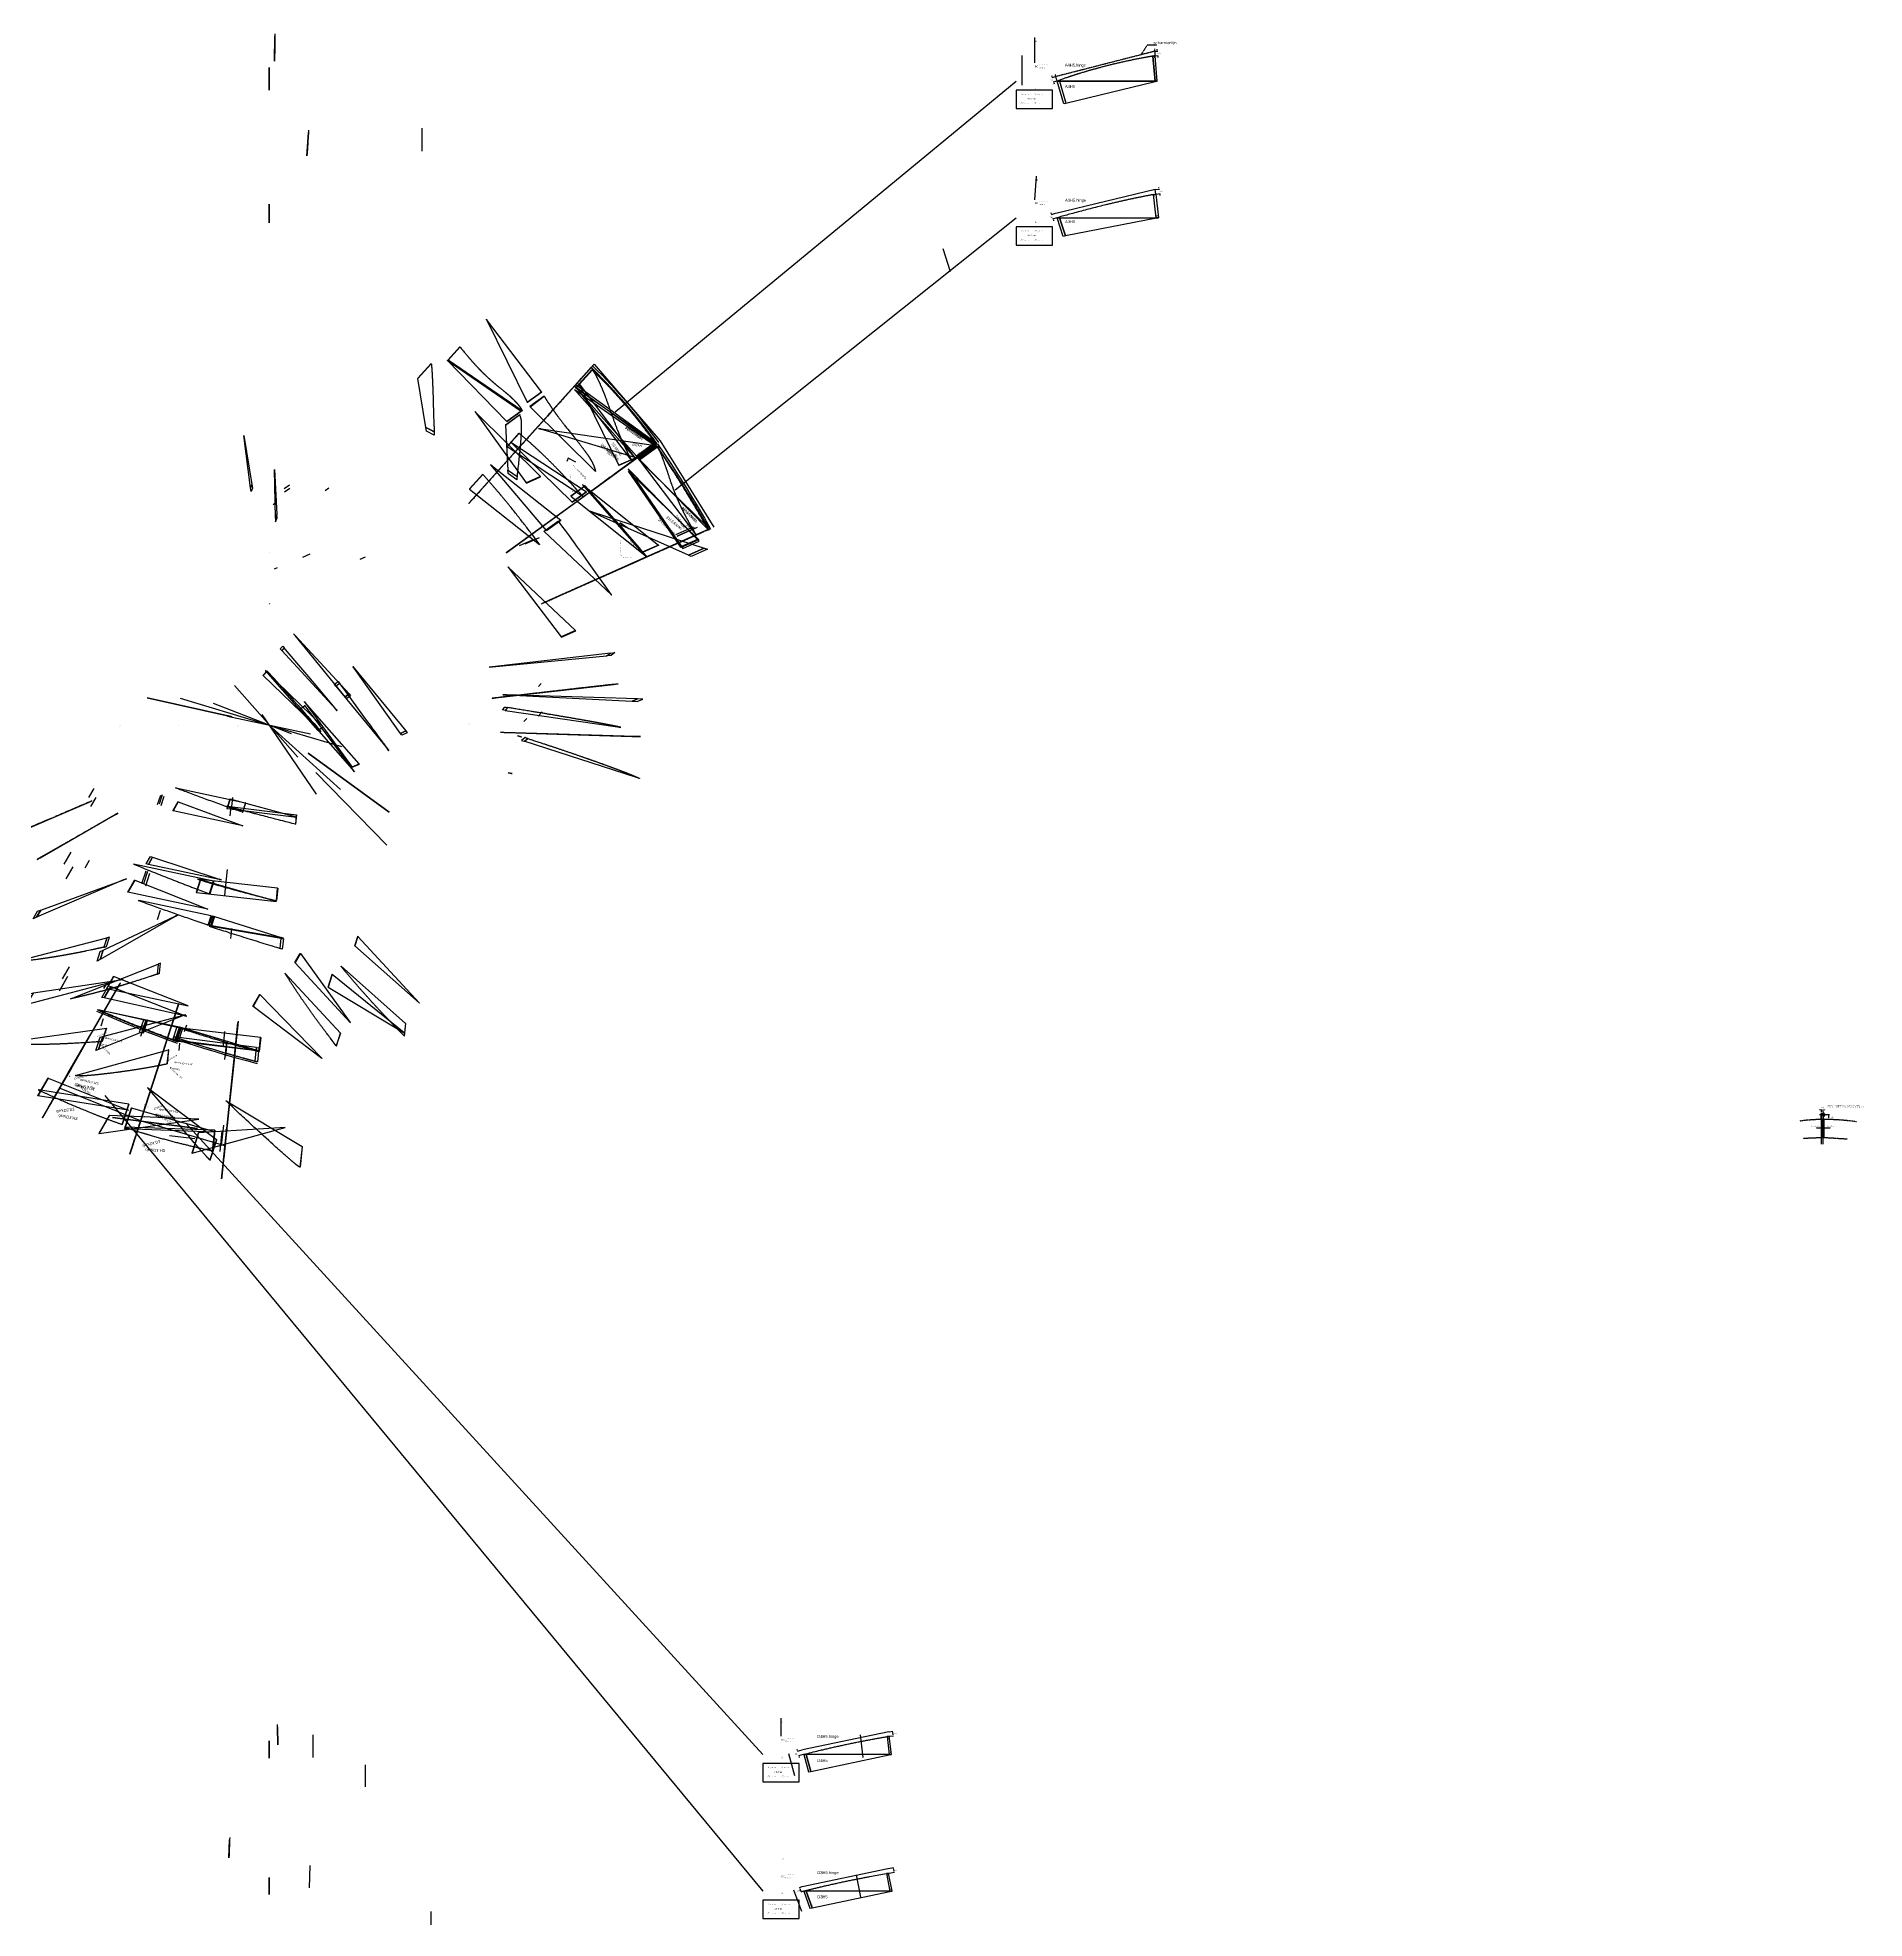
# Model space of a CAD drawing. Extents: x -5084 to 35011, y -26194 to 15088.
import ezdxf

# ---------------------------------------------------------------- set-up
doc = ezdxf.new("R2010")
doc.units = 0
doc.header["$MEASUREMENT"] = 0
doc.linetypes.add('HIDDEN2', pattern=[0.1875, 0.125, -0.0625])
doc.layers.get('Defpoints').update_dxf_attribs({"linetype": 'CONTINUOUS'})
for name, color, linetype in [('08-connection.hingeA', 7, 'CONTINUOUS'), ('08-connection.hingeD', 7, 'CONTINUOUS'), ('08-coord.marker.cut.hingeA', 7, 'CONTINUOUS'), ('08-coord.marker.cut.hingeD', 7, 'CONTINUOUS'), ('08-dimensions', 6, 'CONTINUOUS'), ('08-text.deurA', 7, 'CONTINUOUS'), ('08-text.deurD', 7, 'CONTINUOUS'), ('08-text.hingeA', 7, 'CONTINUOUS'), ('08-text.hingeD', 7, 'CONTINUOUS'), ('08-text.segA', 7, 'CONTINUOUS'), ('10_HINGE.DETAIL', 7, 'CONTINUOUS'), ('10_HINGE.DETAIL.hatch', 7, 'CONTINUOUS'), ('65_SEGA_PLINES', 5, 'CONTINUOUS'), ('65_SEGD1_PL', 7, 'CONTINUOUS'), ('65_SEGD3_PL', 7, 'CONTINUOUS'), ('65_SEGD4_PL', 7, 'CONTINUOUS'), ('80_DOORS_A_FRAME', 7, 'CONTINUOUS'), ('80_DOORS_A_HINGE', 5, 'CONTINUOUS'), ('80_DOORS_D_FRAME', 7, 'CONTINUOUS'), ('80_DOORS_D_HINGE', 174, 'CONTINUOUS'), ('81_DOORS_A_DIAGHOR', 7, 'CONTINUOUS'), ('81_Doors_A_DiagHor.Offset4', 1, 'CONTINUOUS'), ('81_DOORS_A_SPANTEN', 7, 'CONTINUOUS'), ('81_DOORS_D_DIAGHOR', 7, 'CONTINUOUS'), ('81_DOORS_D_SPANTEN', 7, 'CONTINUOUS')]:
    doc.layers.add(name, color=color, linetype=linetype)
doc.dimstyles.new('sndr', dxfattribs={"dimtxt": 30, "dimasz": 20, "dimexe": 10, "dimexo": 10, "dimgap": 20, "dimtad": 1, "dimtih": 1, "dimtoh": 1, "dimdec": 0, "dimzin": 0, "dimdsep": 46, "dimtxsty": 'Standard', "dimcen": 1, "dimadec": 0, "dimazin": 0, "dimtfac": 1, "dimtdec": 0, "dimtofl": 0, "dimtmove": 2, "dimatfit": 3, "dimfxl": 0, "dimtolj": 1, "dimtzin": 0, "dimarcsym": 0})

# ---------------------------------------------------------------- blocks, each defined once
blk = doc.blocks.new('*D13')
at = {"layer": '08-dimensions', "color": 0, "lineweight": -2}
for p, q in [((17184, 14229), (17178, 14248)), ((17255, 14229), (17180, 14207)), ((17284, 14132), (17208, 14110)), ((17223, 14094), (17229, 14075))]:
    blk.add_line(p, q, dxfattribs=at)
at = {"layer": '08-dimensions', "color": 0}
for points in [[(17187, 14230), (17181, 14228), (17189, 14210)], [(17226, 14095), (17220, 14093), (17217, 14113)]]:
    blk.add_solid(points, dxfattribs=at)
at = {"layer": 'Defpoints', "color": 0}
for p in [(17189, 14210), (17265, 14232, -1), (17293, 14135)]:
    blk.add_point(p, dxfattribs=at)
at = {"layer": '08-dimensions', "color": 0, "insert": (17172, 14150), "char_height": 30, "attachment_point": 5}
blk.add_mtext('\\A1;100', dxfattribs=at)
blk = doc.blocks.new('*D14')
at = {"layer": '08-dimensions', "color": 0, "lineweight": -2}
for p, q in [((19443, 14789), (19501, 14794)), ((19452, 14689), (19509, 14694)), ((19489, 14813), (19487, 14833)), ((19501, 14674), (19503, 14654))]:
    blk.add_line(p, q, dxfattribs=at)
at = {"layer": '08-dimensions', "color": 0}
for points in [[(19492, 14813), (19486, 14813), (19491, 14793)], [(19505, 14674), (19498, 14673), (19499, 14693)]]:
    blk.add_solid(points, dxfattribs=at)
at = {"layer": 'Defpoints', "color": 0}
for p in [(19433, 14788), (19442, 14688), (19491, 14793)]:
    blk.add_point(p, dxfattribs=at)
at = {"layer": '08-dimensions', "color": 0, "insert": (19522, 14744), "char_height": 30, "attachment_point": 5}
blk.add_mtext('\\A1;100', dxfattribs=at)
blk = doc.blocks.new('*D15')
at = {"layer": '08-dimensions', "color": 0, "lineweight": -2}
for p, q in [((17168, 11221), (17162, 11241)), ((17253, 11228), (17164, 11199)), ((17284, 11132), (17194, 11104)), ((17210, 11088), (17216, 11069))]:
    blk.add_line(p, q, dxfattribs=at)
at = {"layer": '08-dimensions', "color": 0}
for points in [[(17171, 11222), (17165, 11220), (17174, 11202)], [(17213, 11089), (17207, 11087), (17204, 11107)]]:
    blk.add_solid(points, dxfattribs=at)
at = {"layer": 'Defpoints', "color": 0}
for p in [(17263, 11231), (17204, 11107), (17293, 11135)]:
    blk.add_point(p, dxfattribs=at)
at = {"layer": '08-dimensions', "color": 0, "insert": (17160, 11143), "char_height": 30, "attachment_point": 5}
blk.add_mtext('\\A1;100', dxfattribs=at)
blk = doc.blocks.new('*D16')
at = {"layer": '08-dimensions', "color": 0, "lineweight": -2}
for p, q in [((19455, 11753), (19539, 11763)), ((19467, 11653), (19551, 11663)), ((19527, 11782), (19524, 11801)), ((19544, 11642), (19546, 11622))]:
    blk.add_line(p, q, dxfattribs=at)
at = {"layer": '08-dimensions', "color": 0}
for points in [[(19530, 11782), (19524, 11781), (19529, 11762)], [(19547, 11642), (19541, 11641), (19541, 11662)]]:
    blk.add_solid(points, dxfattribs=at)
at = {"layer": 'Defpoints', "color": 0}
for p in [(19445, 11752), (19457, 11651), (19541, 11662)]:
    blk.add_point(p, dxfattribs=at)
at = {"layer": '08-dimensions', "color": 0, "insert": (19572, 11715), "char_height": 30, "attachment_point": 5}
blk.add_mtext('\\A1;101', dxfattribs=at)
blk = doc.blocks.new('*D17')
at = {"layer": '08-dimensions', "color": 0, "lineweight": -2}
for p, q in [((11591, -22508), (11586, -22489)), ((11693, -22500), (11587, -22530)), ((11720, -22597), (11614, -22627)), ((11629, -22643), (11634, -22662))]:
    blk.add_line(p, q, dxfattribs=at)
at = {"layer": '08-dimensions', "color": 0}
for points in [[(11594, -22508), (11588, -22509), (11596, -22528)], [(11632, -22642), (11626, -22644), (11623, -22624)]]:
    blk.add_solid(points, dxfattribs=at)
at = {"layer": 'Defpoints', "color": 0}
for p in [(11623, -22624), (11703, -22498), (11730, -22594)]:
    blk.add_point(p, dxfattribs=at)
at = {"layer": '08-dimensions', "color": 0, "insert": (11566, -22586), "char_height": 30, "attachment_point": 5}
blk.add_mtext('\\A1;100', dxfattribs=at)
blk = doc.blocks.new('*D18')
at = {"layer": '08-dimensions', "color": 0, "lineweight": -2}
for p, q in [((13608, -22096), (13690, -22087)), ((13620, -22196), (13701, -22186)), ((13682, -22108), (13689, -22168))]:
    blk.add_line(p, q, dxfattribs=at)
at = {"layer": '08-dimensions', "color": 0}
for points in [[(13686, -22108), (13679, -22108), (13680, -22088)], [(13692, -22167), (13686, -22168), (13691, -22187)]]:
    blk.add_solid(points, dxfattribs=at)
at = {"layer": 'Defpoints', "color": 0}
for p in [(13598, -22097), (13610, -22197), (13691, -22187)]:
    blk.add_point(p, dxfattribs=at)
at = {"layer": '08-dimensions', "color": 0, "insert": (13741, -22124), "char_height": 30, "attachment_point": 5}
blk.add_mtext('\\A1;100', dxfattribs=at)
blk = doc.blocks.new('*D19')
at = {"layer": '08-dimensions', "color": 0, "lineweight": -2}
for p, q in [((11686, -25503), (11630, -25524)), ((11646, -25539), (11667, -25596)), ((11720, -25598), (11664, -25618))]:
    blk.add_line(p, q, dxfattribs=at)
at = {"layer": '08-dimensions', "color": 0}
for points in [[(11649, -25538), (11643, -25541), (11639, -25521)], [(11670, -25595), (11664, -25597), (11674, -25615)]]:
    blk.add_solid(points, dxfattribs=at)
at = {"layer": 'Defpoints', "color": 0}
for p in [(11695, -25500, -3), (11730, -25594), (11674, -25615)]:
    blk.add_point(p, dxfattribs=at)
at = {"layer": '08-dimensions', "color": 0, "insert": (11614, -25585), "char_height": 30, "attachment_point": 5}
blk.add_mtext('\\A1;100', dxfattribs=at)
blk = doc.blocks.new('*D20')
at = {"layer": '08-dimensions', "color": 0, "lineweight": -2}
for p, q in [((13586, -25101), (13702, -25079)), ((13605, -25200), (13721, -25177)), ((13696, -25100), (13708, -25159))]:
    blk.add_line(p, q, dxfattribs=at)
at = {"layer": '08-dimensions', "color": 0}
for points in [[(13699, -25100), (13693, -25101), (13692, -25081)], [(13711, -25158), (13704, -25160), (13711, -25179)]]:
    blk.add_solid(points, dxfattribs=at)
at = {"layer": 'Defpoints', "color": 0}
for p in [(13576, -25103), (13711, -25179), (13595, -25202)]:
    blk.add_point(p, dxfattribs=at)
at = {"layer": '08-dimensions', "color": 0, "insert": (13748, -25122), "char_height": 30, "attachment_point": 5}
blk.add_mtext('\\A1;100', dxfattribs=at)
blk = doc.blocks.new('*D21')
at = {"layer": '08-dimensions', "color": 0, "linetype": 'HIDDEN2', "lineweight": -2}
for p, q in [((34115, -8552), (34243, -8552)), ((34118, -8652), (34243, -8652)), ((34233, -8632), (34233, -8572))]:
    blk.add_line(p, q, dxfattribs=at)
at = {"layer": '08-dimensions', "color": 0, "linetype": 'HIDDEN2'}
for points in [[(34229, -8572), (34236, -8572), (34233, -8552)], [(34229, -8632), (34236, -8632), (34233, -8652)]]:
    blk.add_solid(points, dxfattribs=at)
at = {"layer": 'Defpoints', "color": 0, "linetype": 'HIDDEN2'}
for p in [(34105, -8552), (34108, -8652), (34233, -8552)]:
    blk.add_point(p, dxfattribs=at)
at = {"layer": '08-dimensions', "color": 0, "linetype": 'HIDDEN2', "insert": (34313, -8602), "char_height": 30, "attachment_point": 5}
blk.add_mtext('\\A1;100', dxfattribs=at)
blk = doc.blocks.new('*D22')
at = {"layer": '08-dimensions', "color": 0, "linetype": 'HIDDEN2', "lineweight": -2}
for p, q in [((34048, -8449), (34028, -8449)), ((34068, -8492), (34068, -8439)), ((34108, -8492), (34108, -8439)), ((34128, -8449), (34148, -8449))]:
    blk.add_line(p, q, dxfattribs=at)
at = {"layer": '08-dimensions', "color": 0, "linetype": 'HIDDEN2'}
for points in [[(34048, -8446), (34048, -8452), (34068, -8449)], [(34128, -8446), (34128, -8452), (34108, -8449)]]:
    blk.add_solid(points, dxfattribs=at)
at = {"layer": 'Defpoints', "color": 0, "linetype": 'HIDDEN2'}
for p in [(34068, -8502), (34108, -8449), (34108, -8502)]:
    blk.add_point(p, dxfattribs=at)
at = {"layer": '08-dimensions', "color": 0, "linetype": 'HIDDEN2', "insert": (34088, -8399), "char_height": 30, "attachment_point": 5}
blk.add_mtext('\\A1;40', dxfattribs=at)

msp = doc.modelspace()

# ---------------------------------------------------------------- hatches: boundary and pattern name
at = {"layer": '10_HINGE.DETAIL.hatch', "linetype": 'HIDDEN2'}
h = msp.add_hatch(color=250, dxfattribs=at)
h.paths.add_polyline_path([(34144.3, -8552, 1), (34072.3, -8552, 0.3500011), (34100.3, -8587.1), (34100.3, -8583, -0.3419987), (34076.3, -8552, -1), (34140.3, -8552, -0.3419987), (34116.3, -8583), (34116.3, -8587.1, 0.3500011)])
h.paths.add_polyline_path([(34133.3, -8552, 1), (34083.3, -8552, 1)], flags=17)
h.paths.add_polyline_path([(34087.3, -8552, -1), (34129.3, -8552, -1)], flags=16)
h.paths.add_polyline_path([(34072.3, -8536.7), (34064.3, -8536.7), (34064.3, -8652, -0.0005598), (34072.3, -8651.9)])
h = msp.add_hatch(color=252, dxfattribs=at)
h.paths.add_polyline_path([(34125.8, -8652), (34090.8, -8652), (34090.8, -9052), (34125.8, -9052)])
h.paths.add_polyline_path([(34072.3, -8652), (34064.3, -8652), (34064.3, -9052), (34072.3, -9052)])
msp.add_hatch(color=256, dxfattribs=at).paths.add_polyline_path([(34116.3, -8577), (34100.3, -8577), (34100.3, -8651.9, -0.0011196), (34116.3, -8651.9)])

# ---------------------------------------------------------------- linework, layer by layer
at = {"layer": '08-connection.hingeA'}
for p, q in [((7592, 6873.5, 4204.2), (16393.1, 14135.1)), ((8908.7, 5162.7, 3942.2), (16393.1, 11135.1))]:
    msp.add_line(p, q, dxfattribs=at)
at = {"layer": '08-connection.hingeD'}
for p, q in [((-3608.3, -8133, 3702.9), (10829.8, -25594)), ((-1833.6, -8742.7, 3582.6), (10829.8, -22594))]:
    msp.add_line(p, q, dxfattribs=at)
at = {"layer": '08-dimensions', "linetype": 'HIDDEN2', "ltscale": 100}
for p, q in [((34024.7, -8552), (34185.3, -8552)), ((34068.3, -9202), (34068.3, -8502)), ((34108.3, -9202), (34108.3, -8502))]:
    msp.add_line(p, q, dxfattribs=at)
at = {"layer": '08-dimensions', "linetype": 'HIDDEN2'}
for p, q in [((33955.1, -8840), (34064.1, -8840)), ((34111.4, -8839.6), (34264.7, -8839.6))]:
    msp.add_line(p, q, dxfattribs=at)
at = {"layer": '08-text.hingeA', "color": 6}
msp.add_lwpolyline([(16393.1, 13535.1), (17193.1, 13535.1), (17193.1, 13935.1), (16393.1, 13935.1)], close=True, dxfattribs=at)
at = {"layer": '08-text.hingeA'}
msp.add_lwpolyline([(16393.1, 10535.1), (17193.1, 10535.1), (17193.1, 10935.1), (16393.1, 10935.1)], close=True, dxfattribs=at)
at = {"layer": '08-text.hingeD'}
for points in [[(10829.8, -23194), (11629.8, -23194), (11629.8, -22794), (10829.8, -22794)], [(10829.8, -26194), (11629.8, -26194), (11629.8, -25794), (10829.8, -25794)]]:
    msp.add_lwpolyline(points, close=True, dxfattribs=at)
at = {"layer": '10_HINGE.DETAIL', "ltscale": 100}
for p, q in [((34064.3, -8652), (34064.3, -8536.7)), ((34072.3, -8652), (34072.3, -8536.7))]:
    msp.add_line(p, q, dxfattribs=at)
at = {"layer": '10_HINGE.DETAIL', "linetype": 'HIDDEN2'}
for p, q in [((34064.3, -8536.7), (34072.3, -8536.7)), ((34090.8, -9052), (34125.8, -9052))]:
    msp.add_line(p, q, dxfattribs=at)
at = {"layer": '10_HINGE.DETAIL', "color": 6, "linetype": 'HIDDEN2'}
for p, q in [((33670, -9069.5), (34090.8, -9052)), ((34125.8, -9052), (34642.2, -9084.8))]:
    msp.add_line(p, q, dxfattribs=at)
at = {"layer": '10_HINGE.DETAIL', "color": 6, "linetype": 'HIDDEN2', "flags": 128}
msp.add_lwpolyline([(33588.6, -8687.9, -0.037726), (34125.8, -8652, -0.0390822), (34837.8, -8703.2, -2.5422456)], format="xyb", dxfattribs=at)
at = {"layer": '10_HINGE.DETAIL'}
for points in [[(34064.3, -9052), (34072.3, -9052), (34072.3, -8652), (34064.3, -8652)], [(34090.8, -9052), (34125.8, -9052), (34125.8, -8652), (34090.8, -8652)]]:
    msp.add_lwpolyline(points, close=True, dxfattribs=at)
at = {"layer": '10_HINGE.DETAIL', "linetype": 'HIDDEN2'}
msp.add_lwpolyline([(34100.3, -8652), (34116.3, -8652), (34116.3, -8577), (34100.3, -8577)], close=True, dxfattribs=at)
for radius in [25, 21]:
    msp.add_circle((34108.3, -8552), radius, dxfattribs=at)
for radius, start, end in [(36, 282.83959, 257.16041), (32, 284.47751, 255.52249)]:
    msp.add_arc((34108.3, -8552), radius, start, end, dxfattribs=at)
at = {"layer": '10_HINGE.DETAIL.hatch', "color": 6, "linetype": 'HIDDEN2'}
for p, q in [((19137.6, 14712.1, -0.1), (19271.7, 14920.2, 0)), ((19479.1, 14920.2), (19271.7, 14920.2))]:
    msp.add_line(p, q, dxfattribs=at)
at = {"layer": '10_HINGE.DETAIL.hatch', "color": 6, "linetype": 'HIDDEN2', "ltscale": 30}
msp.add_line((19428.9, 14838.4), (19442.2, 14688.4), dxfattribs=at)
at = {"layer": '65_SEGA_PLINES', "color": 2, "extrusion": (-1.93611e-07, -1.71647e-08, 1)}
for p, q in [((18324.3, 14453.1, 0), (18305.1, 14448.1, 0)), ((18343.5, 14458.1, 0), (18324.3, 14453.1, 0)), ((18362.7, 14463, 0), (18343.5, 14458.1, 0)), ((18381.9, 14467.9, 0), (18362.7, 14463, 0)), ((18401.1, 14472.8, 0), (18381.9, 14467.9, 0)), ((18420.4, 14477.7, 0), (18401.1, 14472.8, 0)), ((18439.6, 14482.5, 0), (18420.4, 14477.7, 0)), ((18458.8, 14487.3, 0), (18439.6, 14482.5, 0)), ((18478.1, 14492, 0), (18458.8, 14487.3, 0)), ((18497.3, 14496.8, 0), (18478.1, 14492, 0)), ((18516.6, 14501.5, 0), (18497.3, 14496.8, 0)), ((18535.8, 14506.1, 0), (18516.6, 14501.5, 0)), ((18555, 14510.8, 0), (18535.8, 14506.1, 0)), ((18574.3, 14515.4, 0), (18555, 14510.8, 0)), ((18593.5, 14519.9, 0), (18574.3, 14515.4, 0)), ((18612.8, 14524.5, 0), (18593.5, 14519.9, 0)), ((18632, 14529, 0), (18612.8, 14524.5, 0)), ((18651.3, 14533.5, 0), (18632, 14529, 0)), ((18670.6, 14537.9, 0), (18651.3, 14533.5, 0)), ((18689.9, 14542.3, 0), (18670.6, 14537.9, 0)), ((18709.1, 14546.7, 0), (18689.9, 14542.3, 0)), ((18728.4, 14551.1, 0), (18709.1, 14546.7, 0)), ((18747.7, 14555.4, 0), (18728.4, 14551.1, 0)), ((18767.1, 14559.7, 0), (18747.7, 14555.4, 0)), ((18786.4, 14564, 0), (18767.1, 14559.7, 0)), ((18805.7, 14568.2, 0), (18786.4, 14564, 0)), ((18825, 14572.4, 0), (18805.7, 14568.2, 0)), ((18844.4, 14576.6, 0), (18825, 14572.4, 0)), ((18863.7, 14580.7, 0), (18844.4, 14576.6, 0)), ((18883.1, 14584.8, 0), (18863.7, 14580.7, 0)), ((18902.4, 14588.9, 0), (18883.1, 14584.8, 0)), ((18921.8, 14592.9, 0), (18902.4, 14588.9, 0)), ((18941.1, 14596.9, 0), (18921.8, 14592.9, 0)), ((18960.4, 14600.9, 0), (18941.1, 14596.9, 0)), ((18979.8, 14604.8, 0), (18960.4, 14600.9, 0)), ((18999.1, 14608.7, 0), (18979.8, 14604.8, 0)), ((19018.5, 14612.6, 0), (18999.1, 14608.7, 0)), ((19037.9, 14616.4, 0), (19018.5, 14612.6, 0)), ((19057.3, 14620.2, 0), (19037.9, 14616.4, 0)), ((19076.7, 14624, 0), (19057.3, 14620.2, 0)), ((19096.1, 14627.8, 0), (19076.7, 14624, 0)), ((19115.5, 14631.5, 0), (19096.1, 14627.8, 0)), ((19135, 14635.2, 0), (19115.5, 14631.5, 0)), ((19149.5, 14637.9, 0), (19135, 14635.2, 0)), ((19164.1, 14640.6, 0), (19149.5, 14637.9, 0)), ((19178.6, 14643.3, 0), (19164.1, 14640.6, 0)), ((19193.2, 14646, 0), (19178.6, 14643.3, 0)), ((19207.7, 14648.6, 0), (19193.2, 14646, 0)), ((19222.3, 14651.3, 0), (19207.7, 14648.6, 0)), ((19236.9, 14653.9, 0), (19222.3, 14651.3, 0)), ((19251.4, 14656.5, 0), (19236.9, 14653.9, 0)), ((19260.3, 14658.1, 0), (19251.4, 14656.5, 0)), ((19269.1, 14659.7, 0), (19260.3, 14658.1, 0)), ((19277.9, 14661.2, 0), (19269.1, 14659.7, 0)), ((19286.7, 14662.8, 0), (19277.9, 14661.2, 0)), ((19295.6, 14664.3, 0), (19286.7, 14662.8, 0)), ((19304.4, 14665.8, 0), (19295.6, 14664.3, 0)), ((19313.2, 14667.3, 0), (19304.4, 14665.8, 0)), ((19322, 14668.8, 0), (19313.2, 14667.3, 0)), ((19330.8, 14670.3, 0), (19322, 14668.8, 0)), ((19339.7, 14671.8, 0), (19330.8, 14670.3, 0)), ((19348.5, 14673.3, 0), (19339.7, 14671.8, 0)), ((19357.3, 14674.8, 0), (19348.5, 14673.3, 0)), ((19366.1, 14676.2, 0), (19357.3, 14674.8, 0)), ((19374.9, 14677.7, 0), (19366.1, 14676.2, 0)), ((19383.8, 14679.1, 0), (19374.9, 14677.7, 0)), ((19392.6, 14680.5, 0), (19383.8, 14679.1, 0)), ((19441, 14135.1, 0), (19392.6, 14680.5, 0)), ((17363.3, 14160.3, 0), (17293.1, 14135.1)), ((17340.7, 14152.2, 0), (17345.7, 14135.1, 0)), ((17345.7, 14135.1, 0), (19441, 14135.1, 0)), ((17385.9, 14168.3, 0), (17363.3, 14160.3, 0)), ((17408.5, 14176.3, 0), (17385.9, 14168.3, 0)), ((17431.1, 14184.2, 0), (17408.5, 14176.3, 0)), ((17448.2, 14190.2, 0), (17431.1, 14184.2, 0)), ((17465.4, 14196.1, 0), (17448.2, 14190.2, 0)), ((17482.5, 14202.1, 0), (17465.4, 14196.1, 0)), ((17499.6, 14208, 0), (17482.5, 14202.1, 0)), ((17516.8, 14213.9, 0), (17499.6, 14208, 0)), ((17533.9, 14219.7, 0), (17516.8, 14213.9, 0)), ((17542.5, 14222.7, 0), (17533.9, 14219.7, 0)), ((17551.1, 14225.6, 0), (17542.5, 14222.7, 0)), ((17559.7, 14228.5, 0), (17551.1, 14225.6, 0)), ((17564, 14229.9, 0), (17559.7, 14228.5, 0)), ((17568.3, 14231.4, 0), (17564, 14229.9, 0)), ((17572, 14232.6, 0), (17568.3, 14231.4, 0)), ((17575.7, 14233.9, 0), (17572, 14232.6, 0)), ((17583.2, 14236.3, 0), (17575.7, 14233.9, 0)), ((17590.7, 14238.8, 0), (17583.2, 14236.3, 0)), ((17598.1, 14241.3, 0), (17590.7, 14238.8, 0)), ((17607.6, 14244.4, 0), (17598.1, 14241.3, 0)), ((17617.1, 14247.5, 0), (17607.6, 14244.4, 0)), ((17626.7, 14250.6, 0), (17617.1, 14247.5, 0)), ((17636.2, 14253.7, 0), (17626.7, 14250.6, 0)), ((17645.7, 14256.7, 0), (17636.2, 14253.7, 0)), ((17655.2, 14259.8, 0), (17645.7, 14256.7, 0)), ((17664.7, 14262.9, 0), (17655.2, 14259.8, 0)), ((17674.2, 14265.9, 0), (17664.7, 14262.9, 0)), ((17683.7, 14268.9, 0), (17674.2, 14265.9, 0)), ((17693.2, 14272, 0), (17683.7, 14268.9, 0)), ((17702.8, 14275, 0), (17693.2, 14272, 0)), ((17712.3, 14278, 0), (17702.8, 14275, 0)), ((17721.9, 14281, 0), (17712.3, 14278, 0)), ((17731.4, 14284, 0), (17721.9, 14281, 0)), ((17740.9, 14287, 0), (17731.4, 14284, 0)), ((17750.5, 14290, 0), (17740.9, 14287, 0)), ((17760, 14292.9, 0), (17750.5, 14290, 0)), ((17769.5, 14295.9, 0), (17760, 14292.9, 0)), ((17779.1, 14298.8, 0), (17769.5, 14295.9, 0)), ((17788.6, 14301.8, 0), (17779.1, 14298.8, 0)), ((17807.8, 14307.6, 0), (17788.6, 14301.8, 0)), ((17826.9, 14313.4, 0), (17807.8, 14307.6, 0)), ((17846, 14319.2, 0), (17826.9, 14313.4, 0)), ((17865.2, 14325, 0), (17846, 14319.2, 0)), ((17884.3, 14330.7, 0), (17865.2, 14325, 0)), ((17903.5, 14336.4, 0), (17884.3, 14330.7, 0)), ((17916.9, 14340.4, 0), (17903.5, 14336.4, 0)), ((17930.3, 14344.3, 0), (17916.9, 14340.4, 0)), ((17943.7, 14348.3, 0), (17930.3, 14344.3, 0)), ((17957.2, 14352.2, 0), (17943.7, 14348.3, 0)), ((17970.6, 14356.1, 0), (17957.2, 14352.2, 0)), ((17984, 14360, 0), (17970.6, 14356.1, 0)), ((17997.5, 14363.8, 0), (17984, 14360, 0)), ((18010.9, 14367.7, 0), (17997.5, 14363.8, 0)), ((18023.3, 14371.2, 0), (18010.9, 14367.7, 0)), ((18035.7, 14374.7, 0), (18023.3, 14371.2, 0)), ((18048, 14378.2, 0), (18035.7, 14374.7, 0)), ((18060.4, 14381.7, 0), (18048, 14378.2, 0)), ((18072.8, 14385.2, 0), (18060.4, 14381.7, 0)), ((18085.2, 14388.7, 0), (18072.8, 14385.2, 0)), ((18097.6, 14392.1, 0), (18085.2, 14388.7, 0)), ((18110, 14395.6, 0), (18097.6, 14392.1, 0)), ((18122.4, 14399, 0), (18110, 14395.6, 0)), ((18134.8, 14402.4, 0), (18122.4, 14399, 0)), ((18147.2, 14405.8, 0), (18134.8, 14402.4, 0)), ((18159.6, 14409.2, 0), (18147.2, 14405.8, 0)), ((18172.1, 14412.6, 0), (18159.6, 14409.2, 0)), ((18184.5, 14416, 0), (18172.1, 14412.6, 0)), ((18196.9, 14419.4, 0), (18184.5, 14416, 0)), ((18209.3, 14422.7, 0), (18196.9, 14419.4, 0)), ((18228.4, 14427.8, 0), (18209.3, 14422.7, 0)), ((18247.6, 14432.9, 0), (18228.4, 14427.8, 0)), ((18266.7, 14438, 0), (18247.6, 14432.9, 0)), ((18285.9, 14443.1, 0), (18266.7, 14438, 0)), ((18305.1, 14448.1, 0), (18285.9, 14443.1, 0))]:
    msp.add_line(p, q, dxfattribs=at)
at = {"layer": '65_SEGA_PLINES', "color": 2, "extrusion": (0.999967, -0.008071, 1.93615e-07)}
msp.add_lwpolyline([(14570.1, -2147.9), (14570.1, -2198.1), (15123.4, -2149.1), (15121.5, -2136.7), (15119.5, -2124.2), (15117.6, -2111.9), (15115.6, -2099.5), (14570.1, -2147.9)], dxfattribs=at)
msp.add_lwpolyline([(14570.1, -2147.9), (14570.1, -2198.1), (15123.4, -2149.1), (15121.5, -2136.7), (15119.5, -2124.2), (15117.6, -2111.9), (15115.6, -2099.5), (14570.1, -2147.9)], dxfattribs=at)
at = {"layer": '65_SEGA_PLINES', "color": 2, "extrusion": (0.999967, -0.008071, 1.93611e-07)}
msp.add_lwpolyline([(14570.2, -52.6), (14570.1, -2147.9), (15115.6, -2099.5), (15114.2, -2090.6), (15112.7, -2081.8), (15111.3, -2073), (15109.8, -2064.2), (15108.3, -2055.3), (15106.9, -2046.5), (15105.4, -2037.7), (15103.9, -2028.9), (15102.4, -2020.1), (15100.9, -2011.3), (15099.3, -2002.4), (15097.8, -1993.6), (15096.3, -1984.8), (15094.7, -1976), (15093.2, -1967.1), (15091.6, -1958.3), (15089, -1943.7), (15086.4, -1929.2), (15083.7, -1914.6), (15081, -1900), (15078.4, -1885.5), (15075.7, -1870.9), (15073, -1856.4), (15070.2, -1841.8), (15066.5, -1822.4), (15062.8, -1802.9), (15059.1, -1783.5), (15055.3, -1764.1), (15051.5, -1744.8), (15047.7, -1725.4), (15043.8, -1706), (15039.9, -1686.7), (15035.9, -1667.3), (15032, -1648), (15028, -1628.6), (15023.9, -1609.3), (15019.9, -1589.9), (15015.8, -1570.6), (15011.6, -1551.3), (15007.5, -1531.9), (15003.3, -1512.6), (14999, -1493.3), (14994.8, -1473.9), (14990.5, -1454.6), (14986.2, -1435.3), (14981.8, -1416), (14977.4, -1396.7), (14973, -1377.4), (14968.5, -1358.2), (14964.1, -1338.9), (14959.5, -1319.6), (14955, -1300.4), (14950.4, -1281.1), (14945.8, -1261.9), (14941.2, -1242.7), (14936.5, -1223.4), (14931.8, -1204.2), (14927.1, -1185), (14922.3, -1165.7), (14917.5, -1146.5), (14912.7, -1127.2), (14907.9, -1108), (14903, -1088.8), (14898.1, -1069.6), (14893.1, -1050.3), (14888.2, -1031.1), (14883.2, -1011.9), (14878.1, -992.8), (14873.1, -973.6), (14868, -954.4), (14862.9, -935.3), (14857.8, -916.2), (14854.4, -903.8), (14851.1, -891.3), (14847.7, -878.9), (14844.3, -866.5), (14840.9, -854.1), (14837.5, -841.7), (14834.1, -829.3), (14830.6, -816.9), (14827.2, -804.5), (14823.7, -792.1), (14820.3, -779.7), (14816.8, -767.3), (14813.3, -754.9), (14809.8, -742.5), (14806.3, -730.2), (14802.7, -717.8), (14798.9, -704.4), (14795, -690.9), (14791.1, -677.5), (14787.2, -664), (14783.3, -650.6), (14779.4, -637.2), (14775.4, -623.8), (14771.5, -610.3), (14765.8, -591.2), (14760.1, -572.1), (14754.3, -552.9), (14748.5, -533.8), (14742.7, -514.6), (14736.8, -495.5), (14733.9, -486), (14730.9, -476.4), (14728, -466.9), (14725, -457.3), (14722, -447.8), (14719.1, -438.3), (14716.1, -428.7), (14713.1, -419.2), (14710, -409.7), (14707, -400.1), (14704, -390.6), (14701, -381.1), (14697.9, -371.6), (14694.9, -362.1), (14691.8, -352.5), (14688.7, -343), (14685.7, -333.5), (14682.6, -324), (14679.4, -314.5), (14676.3, -305), (14673.9, -297.6), (14671.4, -290.1), (14668.9, -282.6), (14667.7, -278.9), (14666.4, -275.2), (14665, -270.9), (14663.5, -266.6), (14660.6, -258), (14657.7, -249.4), (14654.8, -240.8), (14648.9, -223.7), (14643.1, -206.5), (14637.1, -189.4), (14631.2, -172.2), (14625.2, -155.1), (14619.3, -138), (14611.3, -115.4), (14603.3, -92.8), (14595.3, -70.2), (14587.3, -47.6), (14570.2, -52.6)], dxfattribs=at)
msp.add_lwpolyline([(14570.2, -52.6), (14570.1, -2147.9), (15115.6, -2099.5), (15114.2, -2090.6), (15112.7, -2081.8), (15111.3, -2073), (15109.8, -2064.2), (15108.3, -2055.3), (15106.9, -2046.5), (15105.4, -2037.7), (15103.9, -2028.9), (15102.4, -2020.1), (15100.9, -2011.3), (15099.3, -2002.4), (15097.8, -1993.6), (15096.3, -1984.8), (15094.7, -1976), (15093.2, -1967.1), (15091.6, -1958.3), (15089, -1943.7), (15086.4, -1929.2), (15083.7, -1914.6), (15081, -1900), (15078.4, -1885.5), (15075.7, -1870.9), (15073, -1856.4), (15070.2, -1841.8), (15066.5, -1822.4), (15062.8, -1802.9), (15059.1, -1783.5), (15055.3, -1764.1), (15051.5, -1744.8), (15047.7, -1725.4), (15043.8, -1706), (15039.9, -1686.7), (15035.9, -1667.3), (15032, -1648), (15028, -1628.6), (15023.9, -1609.3), (15019.9, -1589.9), (15015.8, -1570.6), (15011.6, -1551.3), (15007.5, -1531.9), (15003.3, -1512.6), (14999, -1493.3), (14994.8, -1473.9), (14990.5, -1454.6), (14986.2, -1435.3), (14981.8, -1416), (14977.4, -1396.7), (14973, -1377.4), (14968.5, -1358.2), (14964.1, -1338.9), (14959.5, -1319.6), (14955, -1300.4), (14950.4, -1281.1), (14945.8, -1261.9), (14941.2, -1242.7), (14936.5, -1223.4), (14931.8, -1204.2), (14927.1, -1185), (14922.3, -1165.7), (14917.5, -1146.5), (14912.7, -1127.2), (14907.9, -1108), (14903, -1088.8), (14898.1, -1069.6), (14893.1, -1050.3), (14888.2, -1031.1), (14883.2, -1011.9), (14878.1, -992.8), (14873.1, -973.6), (14868, -954.4), (14862.9, -935.3), (14857.8, -916.2), (14854.4, -903.8), (14851.1, -891.3), (14847.7, -878.9), (14844.3, -866.5), (14840.9, -854.1), (14837.5, -841.7), (14834.1, -829.3), (14830.6, -816.9), (14827.2, -804.5), (14823.7, -792.1), (14820.3, -779.7), (14816.8, -767.3), (14813.3, -754.9), (14809.8, -742.5), (14806.3, -730.2), (14802.7, -717.8), (14798.9, -704.4), (14795, -690.9), (14791.1, -677.5), (14787.2, -664), (14783.3, -650.6), (14779.4, -637.2), (14775.4, -623.8), (14771.5, -610.3), (14765.8, -591.2), (14760.1, -572.1), (14754.3, -552.9), (14748.5, -533.8), (14742.7, -514.6), (14736.8, -495.5), (14733.9, -486), (14730.9, -476.4), (14728, -466.9), (14725, -457.3), (14722, -447.8), (14719.1, -438.3), (14716.1, -428.7), (14713.1, -419.2), (14710, -409.7), (14707, -400.1), (14704, -390.6), (14701, -381.1), (14697.9, -371.6), (14694.9, -362.1), (14691.8, -352.5), (14688.7, -343), (14685.7, -333.5), (14682.6, -324), (14679.4, -314.5), (14676.3, -305), (14673.9, -297.6), (14671.4, -290.1), (14668.9, -282.6), (14667.7, -278.9), (14666.4, -275.2), (14665, -270.9), (14663.5, -266.6), (14660.6, -258), (14657.7, -249.4), (14654.8, -240.8), (14648.9, -223.7), (14643.1, -206.5), (14637.1, -189.4), (14631.2, -172.2), (14625.2, -155.1), (14619.3, -138), (14611.3, -115.4), (14603.3, -92.8), (14595.3, -70.2), (14587.3, -47.6), (14570.2, -52.6)], dxfattribs=at)
at = {"layer": '65_SEGA_PLINES', "color": 2, "extrusion": (-1.93615e-07, -1.71701e-08, 1)}
msp.add_lwpolyline([(19441, 14135.1), (19491.3, 14135.1), (19442.2, 14688.4), (19429.8, 14686.4), (19417.4, 14684.5), (19405, 14682.5), (19392.6, 14680.5), (19441, 14135.1)], dxfattribs=at)
msp.add_lwpolyline([(19441, 14135.1), (19491.3, 14135.1), (19442.2, 14688.4), (19429.8, 14686.4), (19417.4, 14684.5), (19405, 14682.5), (19392.6, 14680.5), (19441, 14135.1)], dxfattribs=at)
at = {"layer": '65_SEGA_PLINES', "extrusion": (-1, 2.27924e-15, 3.88578e-16)}
msp.add_lwpolyline([(-13947.5, -193.9), (-14423.1, -2148.9), (-14435.1, -2147.8), (-14435.1, -52.6), (-13947.5, -193.9)], dxfattribs=at)
msp.add_lwpolyline([(-13947.5, -193.9), (-14423.1, -2148.9), (-14435.1, -2147.8), (-14435.1, -52.6), (-13947.5, -193.9)], dxfattribs=at)
at = {"layer": '65_SEGA_PLINES', "extrusion": (-1, 3.52824e-15, -2.55351e-15)}
msp.add_lwpolyline([(-14435.1, -52.6), (-13947.5, -193.9), (-13935.5, -144.8), (-14435.1, 0), (-14435.1, -52.6)], dxfattribs=at)
msp.add_lwpolyline([(-14435.1, -52.6), (-13947.5, -193.9), (-13935.5, -144.8), (-14435.1, 0), (-14435.1, -52.6)], dxfattribs=at)
at = {"layer": '65_SEGA_PLINES', "extrusion": (1, -6.35497e-14, -1.22125e-14)}
msp.add_lwpolyline([(14423.1, -2148.9), (14435.1, -2198.1), (14435.1, -2147.8), (14423.1, -2148.9)], dxfattribs=at)
msp.add_lwpolyline([(14423.1, -2148.9), (14435.1, -2198.1), (14435.1, -2147.8), (14423.1, -2148.9)], dxfattribs=at)
at = {"layer": '65_SEGA_PLINES', "extrusion": (2.55351e-15, 3.4972e-15, -1)}
msp.add_lwpolyline([(-17345.7, 14135.1), (-17487, 13647.5), (-17437.9, 13635.5), (-17293.1, 14135.1), (-17345.7, 14135.1)], dxfattribs=at)
msp.add_lwpolyline([(-17345.7, 14135.1), (-17487, 13647.5), (-17437.9, 13635.5), (-17293.1, 14135.1), (-17345.7, 14135.1)], dxfattribs=at)
at = {"layer": '65_SEGA_PLINES', "extrusion": (-4.16334e-16, 2.2482e-15, -1)}
msp.add_lwpolyline([(-17487, 13647.5), (-19442, 14123.1), (-19441, 14135.1), (-17345.7, 14135.1), (-17487, 13647.5)], dxfattribs=at)
msp.add_lwpolyline([(-17487, 13647.5), (-19442, 14123.1), (-19441, 14135.1), (-17345.7, 14135.1), (-17487, 13647.5)], dxfattribs=at)
at = {"layer": '65_SEGA_PLINES'}
for points in [[(19442, 14123.1), (19491.3, 14135.1), (19441, 14135.1), (19442, 14123.1)], [(19442, 14123.1), (19491.3, 14135.1), (19441, 14135.1), (19442, 14123.1)], [(19469, 11135.1), (19470.1, 11125.4), (17473, 10734.6), (17346.5, 11135.1), (19469, 11135.1)], [(19469, 11135.1), (19470.1, 11125.4), (17473, 10734.6), (17346.5, 11135.1), (19469, 11135.1)], [(19470.1, 11125.4), (19519.6, 11135.1), (19469, 11135.1), (19470.1, 11125.4)], [(19470.1, 11125.4), (19519.6, 11135.1), (19469, 11135.1), (19470.1, 11125.4)]]:
    msp.add_lwpolyline(points, dxfattribs=at)
at = {"layer": '65_SEGA_PLINES', "color": 2, "extrusion": (-0.997819, 0.066013, 2.498e-16)}
msp.add_lwpolyline([(-13026.1, -2114.3), (-13028.4, -2126.7), (-13030.6, -2139), (-13032.8, -2151.4), (-13035, -2163.8), (-12518.7, -2226.4), (-12518.7, -2175.9), (-13026.1, -2114.3)], dxfattribs=at)
msp.add_lwpolyline([(-13026.1, -2114.3), (-13028.4, -2126.7), (-13030.6, -2139), (-13032.8, -2151.4), (-13035, -2163.8), (-12518.7, -2226.4), (-12518.7, -2175.9), (-13026.1, -2114.3)], dxfattribs=at)
at = {"layer": '65_SEGA_PLINES', "color": 2, "extrusion": (0.997819, -0.066013, -1.36002e-15)}
msp.add_lwpolyline([(12518.7, -2175.9), (13026.1, -2114.3), (13023.2, -2098), (13020.2, -2081.6), (13017.2, -2065.3), (13014.2, -2049), (13011.1, -2032.6), (13008, -2016.3), (13005, -2000), (13001.8, -1983.7), (12998.7, -1967.3), (12995.6, -1951), (12992.4, -1934.7), (12989.2, -1918.4), (12986, -1902.2), (12982.8, -1885.9), (12979.6, -1869.6), (12976.3, -1853.4), (12972.4, -1833.9), (12968.5, -1814.5), (12964.5, -1795), (12960.5, -1775.5), (12956.5, -1756), (12952.4, -1736.5), (12948.4, -1717), (12944.3, -1697.5), (12940.2, -1678), (12936, -1658.5), (12931.9, -1639), (12927.7, -1619.6), (12923.5, -1600.1), (12919.3, -1580.7), (12915.1, -1561.3), (12910.9, -1541.9), (12906.6, -1522.5), (12902.3, -1503.1), (12898, -1483.6), (12893.7, -1464.2), (12889.3, -1444.8), (12884.9, -1425.3), (12880.5, -1405.9), (12876.1, -1386.5), (12871.7, -1367.1), (12867.3, -1347.6), (12862.8, -1328.2), (12858.3, -1308.8), (12853.8, -1289.4), (12849.3, -1270.1), (12844.8, -1250.7), (12840.2, -1231.3), (12835.4, -1210.8), (12830.5, -1190.2), (12825.6, -1169.6), (12820.7, -1149.1), (12815.8, -1128.5), (12810.8, -1108), (12805.9, -1087.5), (12800.9, -1066.9), (12792, -1030.6), (12783.1, -994.2), (12774.1, -957.8), (12765, -921.5), (12755.4, -882.8), (12745.6, -844.2), (12735.8, -805.6), (12726, -767), (12716.1, -728.4), (12706.1, -689.8), (12696.1, -651.2), (12686, -612.7), (12675.9, -574.2), (12665.7, -535.7), (12655.5, -497.3), (12645.2, -458.8), (12634.9, -420.4), (12624.5, -382), (12614.1, -343.6), (12603.6, -305.2), (12594.9, -273.3), (12586.1, -241.3), (12577.2, -209.3), (12568.3, -177.1), (12559.4, -145), (12550.5, -112.9), (12541.5, -80.8), (12532.5, -48.8), (12518.7, -53.4), (12518.7, -2175.9)], dxfattribs=at)
msp.add_lwpolyline([(12518.7, -2175.9), (13026.1, -2114.3), (13023.2, -2098), (13020.2, -2081.6), (13017.2, -2065.3), (13014.2, -2049), (13011.1, -2032.6), (13008, -2016.3), (13005, -2000), (13001.8, -1983.7), (12998.7, -1967.3), (12995.6, -1951), (12992.4, -1934.7), (12989.2, -1918.4), (12986, -1902.2), (12982.8, -1885.9), (12979.6, -1869.6), (12976.3, -1853.4), (12972.4, -1833.9), (12968.5, -1814.5), (12964.5, -1795), (12960.5, -1775.5), (12956.5, -1756), (12952.4, -1736.5), (12948.4, -1717), (12944.3, -1697.5), (12940.2, -1678), (12936, -1658.5), (12931.9, -1639), (12927.7, -1619.6), (12923.5, -1600.1), (12919.3, -1580.7), (12915.1, -1561.3), (12910.9, -1541.9), (12906.6, -1522.5), (12902.3, -1503.1), (12898, -1483.6), (12893.7, -1464.2), (12889.3, -1444.8), (12884.9, -1425.3), (12880.5, -1405.9), (12876.1, -1386.5), (12871.7, -1367.1), (12867.3, -1347.6), (12862.8, -1328.2), (12858.3, -1308.8), (12853.8, -1289.4), (12849.3, -1270.1), (12844.8, -1250.7), (12840.2, -1231.3), (12835.4, -1210.8), (12830.5, -1190.2), (12825.6, -1169.6), (12820.7, -1149.1), (12815.8, -1128.5), (12810.8, -1108), (12805.9, -1087.5), (12800.9, -1066.9), (12792, -1030.6), (12783.1, -994.2), (12774.1, -957.8), (12765, -921.5), (12755.4, -882.8), (12745.6, -844.2), (12735.8, -805.6), (12726, -767), (12716.1, -728.4), (12706.1, -689.8), (12696.1, -651.2), (12686, -612.7), (12675.9, -574.2), (12665.7, -535.7), (12655.5, -497.3), (12645.2, -458.8), (12634.9, -420.4), (12624.5, -382), (12614.1, -343.6), (12603.6, -305.2), (12594.9, -273.3), (12586.1, -241.3), (12577.2, -209.3), (12568.3, -177.1), (12559.4, -145), (12550.5, -112.9), (12541.5, -80.8), (12532.5, -48.8), (12518.7, -53.4), (12518.7, -2175.9)], dxfattribs=at)
at = {"layer": '65_SEGA_PLINES', "color": 2}
for points in [[(19469, 11135.1), (19407.4, 11642.5), (19391.1, 11639.6), (19374.8, 11636.6), (19358.4, 11633.6), (19342.1, 11630.5), (19325.8, 11627.5), (19309.4, 11624.4), (19293.1, 11621.3), (19276.8, 11618.2), (19260.5, 11615.1), (19244.2, 11611.9), (19227.9, 11608.8), (19211.6, 11605.6), (19195.3, 11602.4), (19179, 11599.2), (19162.7, 11595.9), (19146.5, 11592.7), (19127, 11588.8), (19107.6, 11584.8), (19088.1, 11580.9), (19068.6, 11576.9), (19049.1, 11572.9), (19029.6, 11568.8), (19010.1, 11564.8), (18990.6, 11560.7), (18971.1, 11556.6), (18951.6, 11552.4), (18932.2, 11548.3), (18912.7, 11544.1), (18893.2, 11539.9), (18873.8, 11535.7), (18854.4, 11531.5), (18835.1, 11527.3), (18815.6, 11523), (18796.2, 11518.7), (18776.8, 11514.4), (18757.3, 11510), (18737.9, 11505.7), (18718.5, 11501.3), (18699, 11496.9), (18679.6, 11492.5), (18660.2, 11488.1), (18640.8, 11483.6), (18621.4, 11479.2), (18602, 11474.7), (18582.6, 11470.2), (18563.2, 11465.7), (18543.8, 11461.1), (18524.4, 11456.6), (18503.9, 11451.7), (18483.3, 11446.9), (18462.8, 11442), (18442.2, 11437.1), (18421.7, 11432.2), (18401.1, 11427.2), (18380.6, 11422.2), (18360.1, 11417.3), (18323.7, 11408.4), (18287.3, 11399.5), (18251, 11390.5), (18214.6, 11381.4), (18176, 11371.8), (18137.3, 11362), (18098.7, 11352.2), (18060.1, 11342.4), (18021.5, 11332.4), (17982.9, 11322.5), (17944.4, 11312.4), (17905.8, 11302.4), (17867.3, 11292.2), (17828.8, 11282.1), (17790.4, 11271.8), (17752, 11261.6), (17713.6, 11251.3), (17675.1, 11240.9), (17636.7, 11230.5), (17598.3, 11220), (17566.4, 11211.3), (17534.4, 11202.5), (17502.4, 11193.6), (17470.3, 11184.7), (17438.1, 11175.8), (17406, 11166.8), (17374, 11157.9), (17342, 11148.9), (17346.5, 11135.1), (19469, 11135.1)], [(19469, 11135.1), (19407.4, 11642.5), (19391.1, 11639.6), (19374.8, 11636.6), (19358.4, 11633.6), (19342.1, 11630.5), (19325.8, 11627.5), (19309.4, 11624.4), (19293.1, 11621.3), (19276.8, 11618.2), (19260.5, 11615.1), (19244.2, 11611.9), (19227.9, 11608.8), (19211.6, 11605.6), (19195.3, 11602.4), (19179, 11599.2), (19162.7, 11595.9), (19146.5, 11592.7), (19127, 11588.8), (19107.6, 11584.8), (19088.1, 11580.9), (19068.6, 11576.9), (19049.1, 11572.9), (19029.6, 11568.8), (19010.1, 11564.8), (18990.6, 11560.7), (18971.1, 11556.6), (18951.6, 11552.4), (18932.2, 11548.3), (18912.7, 11544.1), (18893.2, 11539.9), (18873.8, 11535.7), (18854.4, 11531.5), (18835.1, 11527.3), (18815.6, 11523), (18796.2, 11518.7), (18776.8, 11514.4), (18757.3, 11510), (18737.9, 11505.7), (18718.5, 11501.3), (18699, 11496.9), (18679.6, 11492.5), (18660.2, 11488.1), (18640.8, 11483.6), (18621.4, 11479.2), (18602, 11474.7), (18582.6, 11470.2), (18563.2, 11465.7), (18543.8, 11461.1), (18524.4, 11456.6), (18503.9, 11451.7), (18483.3, 11446.9), (18462.8, 11442), (18442.2, 11437.1), (18421.7, 11432.2), (18401.1, 11427.2), (18380.6, 11422.2), (18360.1, 11417.3), (18323.7, 11408.4), (18287.3, 11399.5), (18251, 11390.5), (18214.6, 11381.4), (18176, 11371.8), (18137.3, 11362), (18098.7, 11352.2), (18060.1, 11342.4), (18021.5, 11332.4), (17982.9, 11322.5), (17944.4, 11312.4), (17905.8, 11302.4), (17867.3, 11292.2), (17828.8, 11282.1), (17790.4, 11271.8), (17752, 11261.6), (17713.6, 11251.3), (17675.1, 11240.9), (17636.7, 11230.5), (17598.3, 11220), (17566.4, 11211.3), (17534.4, 11202.5), (17502.4, 11193.6), (17470.3, 11184.7), (17438.1, 11175.8), (17406, 11166.8), (17374, 11157.9), (17342, 11148.9), (17346.5, 11135.1), (19469, 11135.1)], [(17346.5, 11135.1), (17342, 11148.9), (17293.1, 11135.1), (17346.5, 11135.1)], [(17346.5, 11135.1), (17342, 11148.9), (17293.1, 11135.1), (17346.5, 11135.1)]]:
    msp.add_lwpolyline(points, dxfattribs=at)
at = {"layer": '65_SEGA_PLINES', "color": 2, "extrusion": (-4.44089e-16, 2.2482e-15, -1)}
msp.add_lwpolyline([(-19407.4, 11642.5), (-19419.8, 11644.7), (-19432.2, 11647), (-19444.6, 11649.2), (-19456.9, 11651.3), (-19519.6, 11135.1), (-19469, 11135.1), (-19407.4, 11642.5)], dxfattribs=at)
msp.add_lwpolyline([(-19407.4, 11642.5), (-19419.8, 11644.7), (-19432.2, 11647), (-19444.6, 11649.2), (-19456.9, 11651.3), (-19519.6, 11135.1), (-19469, 11135.1), (-19407.4, 11642.5)], dxfattribs=at)
at = {"layer": '65_SEGA_PLINES', "color": 2, "extrusion": (0.997819, -0.066013, 8.49321e-15)}
msp.add_lwpolyline([(12518.7, -53.4), (12532.5, -48.8), (12518.7, 0), (12518.7, -53.4)], dxfattribs=at)
msp.add_lwpolyline([(12518.7, -53.4), (12532.5, -48.8), (12518.7, 0), (12518.7, -53.4)], dxfattribs=at)
at = {"layer": '65_SEGA_PLINES', "extrusion": (1, -2.45965e-15, -1.16573e-15)}
msp.add_lwpolyline([(11435.1, -2175.9), (11425.4, -2177), (11034.6, -179.9), (11435.1, -53.4), (11435.1, -2175.9)], dxfattribs=at)
msp.add_lwpolyline([(11435.1, -2175.9), (11425.4, -2177), (11034.6, -179.9), (11435.1, -53.4), (11435.1, -2175.9)], dxfattribs=at)
at = {"layer": '65_SEGA_PLINES', "extrusion": (-1, 1.43269e-15, 3.52496e-15)}
msp.add_lwpolyline([(-11435.1, -53.4), (-11034.6, -179.9), (-11024.8, -129.6), (-11435.1, 0), (-11435.1, -53.4)], dxfattribs=at)
msp.add_lwpolyline([(-11435.1, -53.4), (-11034.6, -179.9), (-11024.8, -129.6), (-11435.1, 0), (-11435.1, -53.4)], dxfattribs=at)
at = {"layer": '65_SEGA_PLINES', "extrusion": (1, 2.84046e-14, -1.58207e-15)}
msp.add_lwpolyline([(11425.4, -2177), (11435.1, -2226.4), (11435.1, -2175.9), (11425.4, -2177)], dxfattribs=at)
msp.add_lwpolyline([(11425.4, -2177), (11435.1, -2226.4), (11435.1, -2175.9), (11425.4, -2177)], dxfattribs=at)
at = {"layer": '65_SEGA_PLINES', "extrusion": (-3.747e-15, 1.16573e-15, -1)}
msp.add_lwpolyline([(-17346.5, 11135.1), (-17473, 10734.6), (-17422.7, 10724.8), (-17293.1, 11135.1), (-17346.5, 11135.1)], dxfattribs=at)
msp.add_lwpolyline([(-17346.5, 11135.1), (-17473, 10734.6), (-17422.7, 10724.8), (-17293.1, 11135.1), (-17346.5, 11135.1)], dxfattribs=at)
at = {"layer": '65_SEGA_PLINES', "color": 2, "extrusion": (0.214499, 0.327669, -0.920121)}
for points in [[(-1586.5, 10790), (-1536.3, 10792.7), (-1614.5, 11342.7), (-1626.8, 11340.1), (-1639.1, 11337.5), (-1651.4, 11334.8), (-1663.6, 11332.2), (-1586.5, 10790)], [(-1586.5, 10790), (-1536.3, 10792.7), (-1614.5, 11342.7), (-1626.8, 11340.1), (-1639.1, 11337.5), (-1651.4, 11334.8), (-1663.6, 11332.2), (-1586.5, 10790)], [(-3678.8, 10679.3), (-1586.5, 10790), (-1663.6, 11332.2), (-1672.4, 11330.3), (-1681.1, 11328.4), (-1689.8, 11326.5), (-1698.6, 11324.6), (-1707.3, 11322.6), (-1716, 11320.7), (-1724.8, 11318.7), (-1733.5, 11316.8), (-1742.2, 11314.8), (-1750.9, 11312.8), (-1759.7, 11310.8), (-1768.4, 11308.8), (-1777.1, 11306.8), (-1785.8, 11304.8), (-1794.6, 11302.8), (-1803.3, 11300.8), (-1817.7, 11297.4), (-1832.1, 11294), (-1846.5, 11290.6), (-1860.9, 11287.2), (-1875.3, 11283.7), (-1889.7, 11280.2), (-1904.1, 11276.8), (-1918.5, 11273.3), (-1937.7, 11268.6), (-1956.9, 11263.8), (-1976.1, 11259.1), (-1995.3, 11254.3), (-2014.5, 11249.4), (-2033.6, 11244.6), (-2052.7, 11239.7), (-2071.9, 11234.8), (-2091, 11229.8), (-2110.1, 11224.8), (-2129.2, 11219.8), (-2148.3, 11214.8), (-2167.4, 11209.7), (-2186.5, 11204.6), (-2205.6, 11199.4), (-2224.7, 11194.2), (-2243.8, 11189), (-2262.8, 11183.8), (-2281.9, 11178.5), (-2301, 11173.2), (-2320, 11167.8), (-2339, 11162.5), (-2358.1, 11157.1), (-2377.1, 11151.6), (-2396.1, 11146.2), (-2415.1, 11140.7), (-2434.1, 11135.1), (-2453.1, 11129.6), (-2472.1, 11124), (-2491.1, 11118.4), (-2510, 11112.7), (-2529, 11107.1), (-2547.9, 11101.4), (-2566.9, 11095.6), (-2585.9, 11089.9), (-2604.8, 11084), (-2623.8, 11078.2), (-2642.7, 11072.4), (-2661.7, 11066.5), (-2680.6, 11060.5), (-2699.5, 11054.6), (-2718.4, 11048.6), (-2737.3, 11042.6), (-2756.2, 11036.6), (-2775.1, 11030.5), (-2794, 11024.4), (-2812.8, 11018.3), (-2831.6, 11012.2), (-2843.9, 11008.2), (-2856.1, 11004.2), (-2868.3, 11000.1), (-2880.5, 10996.1), (-2892.7, 10992.1), (-2904.9, 10988), (-2917.1, 10983.9), (-2929.4, 10979.8), (-2941.6, 10975.7), (-2953.8, 10971.6), (-2965.9, 10967.5), (-2978.1, 10963.4), (-2990.3, 10959.2), (-3002.5, 10955.1), (-3014.6, 10950.9), (-3026.8, 10946.7), (-3040, 10942.2), (-3053.3, 10937.6), (-3066.5, 10933), (-3079.7, 10928.4), (-3092.9, 10923.8), (-3106.1, 10919.2), (-3119.3, 10914.5), (-3132.5, 10909.8), (-3151.3, 10903.2), (-3170.1, 10896.4), (-3188.9, 10889.7), (-3207.7, 10882.9), (-3226.5, 10876), (-3245.3, 10869.2), (-3254.7, 10865.7), (-3264.1, 10862.3), (-3273.4, 10858.8), (-3282.8, 10855.4), (-3292.2, 10851.9), (-3301.5, 10848.4), (-3310.9, 10844.9), (-3320.3, 10841.4), (-3329.6, 10837.9), (-3339, 10834.4), (-3348.3, 10830.8), (-3357.7, 10827.3), (-3367, 10823.8), (-3376.4, 10820.2), (-3385.7, 10816.7), (-3395, 10813.1), (-3404.4, 10809.5), (-3413.7, 10805.9), (-3423, 10802.3), (-3432.3, 10798.7), (-3439.7, 10795.8), (-3447, 10793), (-3454.3, 10790.1), (-3458, 10788.7), (-3461.6, 10787.2), (-3465.8, 10785.6), (-3470.1, 10783.9), (-3478.5, 10780.5), (-3486.9, 10777.2), (-3495.3, 10773.8), (-3512.1, 10767), (-3529, 10760.3), (-3545.7, 10753.5), (-3562.5, 10746.6), (-3579.3, 10739.7), (-3596.1, 10732.9), (-3618.2, 10723.8), (-3640.4, 10714.6), (-3662.6, 10705.4), (-3684.7, 10696.1), (-3678.8, 10679.3)], [(-3678.8, 10679.3), (-1586.5, 10790), (-1663.6, 11332.2), (-1672.4, 11330.3), (-1681.1, 11328.4), (-1689.8, 11326.5), (-1698.6, 11324.6), (-1707.3, 11322.6), (-1716, 11320.7), (-1724.8, 11318.7), (-1733.5, 11316.8), (-1742.2, 11314.8), (-1750.9, 11312.8), (-1759.7, 11310.8), (-1768.4, 11308.8), (-1777.1, 11306.8), (-1785.8, 11304.8), (-1794.6, 11302.8), (-1803.3, 11300.8), (-1817.7, 11297.4), (-1832.1, 11294), (-1846.5, 11290.6), (-1860.9, 11287.2), (-1875.3, 11283.7), (-1889.7, 11280.2), (-1904.1, 11276.8), (-1918.5, 11273.3), (-1937.7, 11268.6), (-1956.9, 11263.8), (-1976.1, 11259.1), (-1995.3, 11254.3), (-2014.5, 11249.4), (-2033.6, 11244.6), (-2052.7, 11239.7), (-2071.9, 11234.8), (-2091, 11229.8), (-2110.1, 11224.8), (-2129.2, 11219.8), (-2148.3, 11214.8), (-2167.4, 11209.7), (-2186.5, 11204.6), (-2205.6, 11199.4), (-2224.7, 11194.2), (-2243.8, 11189), (-2262.8, 11183.8), (-2281.9, 11178.5), (-2301, 11173.2), (-2320, 11167.8), (-2339, 11162.5), (-2358.1, 11157.1), (-2377.1, 11151.6), (-2396.1, 11146.2), (-2415.1, 11140.7), (-2434.1, 11135.1), (-2453.1, 11129.6), (-2472.1, 11124), (-2491.1, 11118.4), (-2510, 11112.7), (-2529, 11107.1), (-2547.9, 11101.4), (-2566.9, 11095.6), (-2585.9, 11089.9), (-2604.8, 11084), (-2623.8, 11078.2), (-2642.7, 11072.4), (-2661.7, 11066.5), (-2680.6, 11060.5), (-2699.5, 11054.6), (-2718.4, 11048.6), (-2737.3, 11042.6), (-2756.2, 11036.6), (-2775.1, 11030.5), (-2794, 11024.4), (-2812.8, 11018.3), (-2831.6, 11012.2), (-2843.9, 11008.2), (-2856.1, 11004.2), (-2868.3, 11000.1), (-2880.5, 10996.1), (-2892.7, 10992.1), (-2904.9, 10988), (-2917.1, 10983.9), (-2929.4, 10979.8), (-2941.6, 10975.7), (-2953.8, 10971.6), (-2965.9, 10967.5), (-2978.1, 10963.4), (-2990.3, 10959.2), (-3002.5, 10955.1), (-3014.6, 10950.9), (-3026.8, 10946.7), (-3040, 10942.2), (-3053.3, 10937.6), (-3066.5, 10933), (-3079.7, 10928.4), (-3092.9, 10923.8), (-3106.1, 10919.2), (-3119.3, 10914.5), (-3132.5, 10909.8), (-3151.3, 10903.2), (-3170.1, 10896.4), (-3188.9, 10889.7), (-3207.7, 10882.9), (-3226.5, 10876), (-3245.3, 10869.2), (-3254.7, 10865.7), (-3264.1, 10862.3), (-3273.4, 10858.8), (-3282.8, 10855.4), (-3292.2, 10851.9), (-3301.5, 10848.4), (-3310.9, 10844.9), (-3320.3, 10841.4), (-3329.6, 10837.9), (-3339, 10834.4), (-3348.3, 10830.8), (-3357.7, 10827.3), (-3367, 10823.8), (-3376.4, 10820.2), (-3385.7, 10816.7), (-3395, 10813.1), (-3404.4, 10809.5), (-3413.7, 10805.9), (-3423, 10802.3), (-3432.3, 10798.7), (-3439.7, 10795.8), (-3447, 10793), (-3454.3, 10790.1), (-3458, 10788.7), (-3461.6, 10787.2), (-3465.8, 10785.6), (-3470.1, 10783.9), (-3478.5, 10780.5), (-3486.9, 10777.2), (-3495.3, 10773.8), (-3512.1, 10767), (-3529, 10760.3), (-3545.7, 10753.5), (-3562.5, 10746.6), (-3579.3, 10739.7), (-3596.1, 10732.9), (-3618.2, 10723.8), (-3640.4, 10714.6), (-3662.6, 10705.4), (-3684.7, 10696.1), (-3678.8, 10679.3)], [(-3684.7, 10696.1), (-3678.8, 10679.3), (-3731.2, 10676.6), (-3730, 10677.1), (-3707.4, 10686.6), (-3684.7, 10696.1)], [(-3684.7, 10696.1), (-3678.8, 10679.3), (-3731.2, 10676.6), (-3730, 10677.1), (-3707.4, 10686.6), (-3684.7, 10696.1)]]:
    msp.add_lwpolyline(points, dxfattribs=at)
at = {"layer": '65_SEGA_PLINES', "extrusion": (0.21891, 0.333629, -0.916935)}
msp.add_lwpolyline([(-1574.2, 10779.3), (-1525.6, 10793.8), (-1575.9, 10791.2), (-1574.2, 10779.3)], dxfattribs=at)
msp.add_lwpolyline([(-1574.2, 10779.3), (-1525.6, 10793.8), (-1575.9, 10791.2), (-1574.2, 10779.3)], dxfattribs=at)
at = {"layer": '65_SEGA_PLINES', "extrusion": (-0.21891, -0.333629, 0.916935)}
for points in [[(3501.9, 10202.9), (1574.2, 10779.3), (1575.9, 10791.2), (3668.3, 10682.5), (3501.9, 10202.9)], [(3501.9, 10202.9), (1574.2, 10779.3), (1575.9, 10791.2), (3668.3, 10682.5), (3501.9, 10202.9)], [(3668.3, 10682.5), (3501.9, 10202.9), (3550.3, 10188.4), (3720.8, 10679.8), (3668.3, 10682.5)], [(3668.3, 10682.5), (3501.9, 10202.9), (3550.3, 10188.4), (3720.8, 10679.8), (3668.3, 10682.5)]]:
    msp.add_lwpolyline(points, dxfattribs=at)
at = {"layer": '65_SEGA_PLINES', "color": 2, "extrusion": (0.740843, 0.639307, -0.206007)}
msp.add_lwpolyline([(1057.7, 6193.1), (1107.9, 6185.4), (1118.4, 6590), (1102.8, 6589), (1067.9, 6586.9), (1057.7, 6193.1)], dxfattribs=at)
at = {"layer": '65_SEGA_PLINES', "color": 2, "extrusion": (0.124053, 0.977302, -0.171729)}
for points in [[(-5095.2, 5648.8), (-5035.2, 5655.9), (-5083.1, 6057.8), (-5101.4, 6054.5), (-5122, 6050.9), (-5142.7, 6047.2), (-5095.2, 5648.8)], [(-7595.1, 5396.8), (-7587.4, 5354.8), (-7658.8, 5346.4), (-7658.8, 5346.4), (-7658.7, 5346.5), (-7658.7, 5346.5), (-7658.7, 5346.6), (-7658.7, 5346.6), (-7658.7, 5346.6), (-7658.7, 5346.7), (-7658.6, 5346.7), (-7658.6, 5346.8), (-7658.6, 5346.8), (-7658.6, 5346.9), (-7658.6, 5346.9), (-7658.6, 5347), (-7658.6, 5347), (-7658.5, 5347), (-7658.5, 5347.1), (-7658.5, 5347.1), (-7658.5, 5347.2), (-7658.5, 5347.2), (-7658.5, 5347.3), (-7658.4, 5347.3), (-7658.4, 5347.3), (-7658.4, 5347.4), (-7658.4, 5347.4), (-7658.4, 5347.5), (-7658.4, 5347.5), (-7658.4, 5347.6), (-7658.3, 5347.6), (-7658.3, 5347.6), (-7658.3, 5347.7), (-7658.3, 5347.7), (-7658.3, 5347.8), (-7658.3, 5347.8), (-7658.2, 5347.9), (-7658.2, 5347.9), (-7658.2, 5347.9), (-7658.2, 5348), (-7658.2, 5348), (-7658.2, 5348.1), (-7658.1, 5348.1), (-7658.1, 5348.2), (-7658.1, 5348.2), (-7658.1, 5348.3), (-7658.1, 5348.3), (-7658.1, 5348.3), (-7658, 5348.4), (-7658, 5348.4), (-7658, 5348.5), (-7658, 5348.5), (-7658, 5348.6), (-7658, 5348.6), (-7657.9, 5348.6), (-7657.9, 5348.7), (-7657.9, 5348.7), (-7657.9, 5348.8), (-7657.9, 5348.8), (-7657.9, 5348.9), (-7657.8, 5348.9), (-7657.8, 5348.9), (-7657.8, 5349), (-7657.8, 5349), (-7657.8, 5349.1), (-7657.7, 5349.1), (-7657.7, 5349.2), (-7657.7, 5349.2), (-7657.7, 5349.2), (-7657.7, 5349.3), (-7657.7, 5349.3), (-7657.6, 5349.4), (-7657.6, 5349.4), (-7657.6, 5349.5), (-7657.6, 5349.5), (-7657.6, 5349.5), (-7657.5, 5349.6), (-7657.5, 5349.6), (-7657.5, 5349.7), (-7657.5, 5349.7), (-7657.5, 5349.8), (-7657.5, 5349.8), (-7657.4, 5349.8), (-7657.4, 5349.9), (-7657.4, 5349.9), (-7657.4, 5350), (-7657.4, 5350), (-7657.3, 5350.1), (-7657.3, 5350.1), (-7657.3, 5350.1), (-7657.3, 5350.2), (-7657.3, 5350.2), (-7657.3, 5350.3), (-7657.2, 5350.3), (-7657.2, 5350.4), (-7657.2, 5350.4), (-7657.2, 5350.4), (-7657.2, 5350.5), (-7657.1, 5350.5), (-7657.1, 5350.6), (-7657.1, 5350.6), (-7657.1, 5350.6), (-7657.1, 5350.7), (-7657, 5350.7), (-7657, 5350.8), (-7657, 5350.8), (-7657, 5350.9), (-7657, 5350.9), (-7656.9, 5350.9), (-7656.9, 5351), (-7656.9, 5351), (-7656.9, 5351.1), (-7656.9, 5351.1), (-7656.8, 5351.1), (-7656.8, 5351.2), (-7656.8, 5351.2), (-7656.8, 5351.3), (-7656.8, 5351.3), (-7656.7, 5351.4), (-7656.7, 5351.4), (-7656.7, 5351.4), (-7656.7, 5351.5), (-7656.7, 5351.5), (-7656.6, 5351.6), (-7656.6, 5351.6), (-7656.6, 5351.6), (-7656.6, 5351.7), (-7656.6, 5351.7), (-7656.5, 5351.8), (-7656.5, 5351.8), (-7656.5, 5351.9), (-7656.5, 5351.9), (-7656.4, 5352), (-7656.4, 5352), (-7656.4, 5352.1), (-7656.4, 5352.1), (-7656.3, 5352.2), (-7656.3, 5352.2), (-7656.3, 5352.2), (-7656.3, 5352.3), (-7656.3, 5352.3), (-7656.3, 5352.3), (-7656.2, 5352.4), (-7656.2, 5352.4), (-7656.2, 5352.4), (-7656.2, 5352.4), (-7656.2, 5352.5), (-7656.2, 5352.5), (-7656.2, 5352.5), (-7656.1, 5352.6), (-7656.1, 5352.6), (-7656.1, 5352.6), (-7656.1, 5352.6), (-7656.1, 5352.7), (-7656.1, 5352.7), (-7656.1, 5352.7), (-7656, 5352.8), (-7656, 5352.8), (-7656, 5352.8), (-7656, 5352.8), (-7656, 5352.9), (-7656, 5352.9), (-7655.9, 5352.9), (-7655.9, 5353), (-7655.9, 5353), (-7655.9, 5353), (-7655.9, 5353), (-7655.9, 5353.1), (-7655.9, 5353.1), (-7655.8, 5353.1), (-7655.8, 5353.2), (-7655.8, 5353.2), (-7655.8, 5353.2), (-7655.8, 5353.2), (-7655.8, 5353.3), (-7655.7, 5353.3), (-7655.7, 5353.3), (-7655.7, 5353.4), (-7655.7, 5353.4), (-7655.7, 5353.4), (-7655.7, 5353.4), (-7655.6, 5353.5), (-7655.6, 5353.5), (-7655.6, 5353.5), (-7655.6, 5353.6), (-7655.6, 5353.6), (-7655.6, 5353.6), (-7655.5, 5353.6), (-7655.5, 5353.7), (-7655.5, 5353.7), (-7655.5, 5353.7), (-7655.5, 5353.8), (-7655.5, 5353.8), (-7655.5, 5353.8), (-7655.4, 5353.8), (-7655.4, 5353.9), (-7655.4, 5353.9), (-7655.4, 5353.9), (-7655.4, 5353.9), (-7655.4, 5354), (-7655.3, 5354), (-7655.3, 5354), (-7655.3, 5354.1), (-7655.3, 5354.1), (-7655.3, 5354.1), (-7655.3, 5354.1), (-7655.2, 5354.2), (-7655.2, 5354.2), (-7655.2, 5354.2), (-7655.2, 5354.3), (-7655.2, 5354.3), (-7655.2, 5354.3), (-7655.1, 5354.3), (-7655.1, 5354.4), (-7655.1, 5354.4), (-7655.1, 5354.4), (-7655.1, 5354.4), (-7655, 5354.5), (-7655, 5354.5), (-7655, 5354.5), (-7655, 5354.6), (-7655, 5354.6), (-7655, 5354.6), (-7654.9, 5354.6), (-7654.9, 5354.7), (-7654.9, 5354.7), (-7654.9, 5354.7), (-7654.9, 5354.7), (-7654.9, 5354.8), (-7654.8, 5354.8), (-7654.8, 5354.8), (-7654.8, 5354.9), (-7654.8, 5354.9), (-7654.8, 5354.9), (-7654.8, 5354.9), (-7654.7, 5355), (-7654.7, 5355), (-7654.7, 5355), (-7654.7, 5355), (-7654.7, 5355.1), (-7654.7, 5355.1), (-7654.6, 5355.1), (-7654.6, 5355.1), (-7654.6, 5355.2), (-7654.6, 5355.2), (-7654.6, 5355.2), (-7654.5, 5355.3), (-7654.5, 5355.3), (-7654.5, 5355.3), (-7654.5, 5355.3), (-7654.5, 5355.4), (-7654.5, 5355.4), (-7654.4, 5355.4), (-7654.4, 5355.5), (-7654.4, 5355.5), (-7654.3, 5355.6), (-7654.3, 5355.7), (-7654.2, 5355.7), (-7654.2, 5355.8), (-7654.1, 5355.8), (-7654.1, 5355.9), (-7654, 5356), (-7654, 5356), (-7654, 5356.1), (-7653.9, 5356.1), (-7653.9, 5356.2), (-7653.8, 5356.3), (-7653.8, 5356.3), (-7653.7, 5356.4), (-7653.7, 5356.5), (-7653.6, 5356.5), (-7653.6, 5356.6), (-7653.5, 5356.6), (-7653.5, 5356.7), (-7653.4, 5356.8), (-7653.4, 5356.8), (-7653.3, 5356.9), (-7653.3, 5357), (-7653.2, 5357), (-7653.2, 5357.1), (-7653.1, 5357.1), (-7653.1, 5357.2), (-7653, 5357.3), (-7653, 5357.3), (-7652.9, 5357.4), (-7652.9, 5357.5), (-7652.8, 5357.5), (-7652.8, 5357.6), (-7652.7, 5357.7), (-7652.7, 5357.7), (-7652.6, 5357.8), (-7652.5, 5357.8), (-7652.5, 5357.9), (-7652.4, 5358), (-7652.4, 5358), (-7652.3, 5358.1), (-7652.3, 5358.2), (-7652.2, 5358.2), (-7652.2, 5358.3), (-7652.1, 5358.3), (-7652.1, 5358.4), (-7652, 5358.5), (-7651.9, 5358.5), (-7651.9, 5358.6), (-7651.8, 5358.7), (-7651.8, 5358.7), (-7651.7, 5358.8), (-7651.7, 5358.8), (-7651.6, 5358.9), (-7651.6, 5359), (-7651.5, 5359), (-7651.4, 5359.1), (-7651.4, 5359.2), (-7651.3, 5359.2), (-7651.3, 5359.3), (-7651.2, 5359.3), (-7651.2, 5359.4), (-7651.1, 5359.5), (-7651, 5359.5), (-7651, 5359.6), (-7650.9, 5359.7), (-7650.9, 5359.7), (-7650.8, 5359.8), (-7650.7, 5359.8), (-7650.7, 5359.9), (-7650.6, 5360), (-7650.6, 5360), (-7650.5, 5360.1), (-7650.5, 5360.1), (-7650.4, 5360.2), (-7650.3, 5360.3), (-7650.3, 5360.3), (-7650.2, 5360.4), (-7650.2, 5360.4), (-7650.1, 5360.5), (-7650, 5360.6), (-7650, 5360.6), (-7649.9, 5360.7), (-7649.9, 5360.7), (-7649.8, 5360.8), (-7649.8, 5360.9), (-7649.7, 5360.9), (-7649.6, 5361), (-7649.6, 5361), (-7649.5, 5361.1), (-7649.5, 5361.2), (-7649.4, 5361.2), (-7649.3, 5361.3), (-7649.3, 5361.3), (-7649.2, 5361.4), (-7649.2, 5361.4), (-7649.1, 5361.5), (-7649.1, 5361.6), (-7649, 5361.6), (-7648.9, 5361.7), (-7648.9, 5361.7), (-7648.8, 5361.8), (-7648.8, 5361.8), (-7648.7, 5361.9), (-7648.7, 5362), (-7648.6, 5362), (-7648.5, 5362.1), (-7648.5, 5362.1), (-7648.4, 5362.2), (-7648.4, 5362.2), (-7648.3, 5362.3), (-7648.3, 5362.3), (-7648.2, 5362.4), (-7648.2, 5362.4), (-7648.1, 5362.5), (-7648, 5362.5), (-7648, 5362.6), (-7647.9, 5362.7), (-7647.9, 5362.7), (-7647.8, 5362.8), (-7647.8, 5362.8), (-7647.7, 5362.9), (-7647.7, 5362.9), (-7647.6, 5363), (-7647.6, 5363), (-7647.5, 5363.1), (-7647.4, 5363.1), (-7647.4, 5363.2), (-7647.3, 5363.2), (-7647.3, 5363.3), (-7647.2, 5363.3), (-7647.1, 5363.4), (-7647.1, 5363.4), (-7647, 5363.5), (-7647, 5363.5), (-7646.9, 5363.6), (-7646.9, 5363.7), (-7646.8, 5363.7), (-7646.7, 5363.8), (-7646.7, 5363.8), (-7646.6, 5363.9), (-7646.6, 5363.9), (-7646.5, 5364), (-7646.4, 5364), (-7646.4, 5364.1), (-7646.3, 5364.1), (-7646.2, 5364.3), (-7646.1, 5364.4), (-7646, 5364.5), (-7645.8, 5364.6), (-7645.7, 5364.7), (-7645.6, 5364.8), (-7645.5, 5364.9), (-7645.4, 5365), (-7645.2, 5365.1), (-7645.1, 5365.2), (-7645, 5365.3), (-7644.9, 5365.4), (-7644.7, 5365.5), (-7644.6, 5365.6), (-7644.5, 5365.7), (-7644.4, 5365.9), (-7644.2, 5366), (-7644.1, 5366.1), (-7644, 5366.2), (-7643.9, 5366.3), (-7643.8, 5366.4), (-7643.6, 5366.5), (-7643.5, 5366.6), (-7643.4, 5366.7), (-7643.3, 5366.8), (-7643.1, 5366.9), (-7643, 5367), (-7642.9, 5367.1), (-7642.8, 5367.2), (-7642.6, 5367.3), (-7642.5, 5367.4), (-7642.4, 5367.5), (-7642.3, 5367.6), (-7642.1, 5367.7), (-7642, 5367.8), (-7641.9, 5367.9), (-7641.8, 5368), (-7641.6, 5368.1), (-7641.5, 5368.2), (-7641.4, 5368.3), (-7641.2, 5368.4), (-7641.1, 5368.5), (-7641, 5368.6), (-7640.9, 5368.7), (-7640.7, 5368.8), (-7640.6, 5368.9), (-7640.5, 5369), (-7640.4, 5369.1), (-7640.2, 5369.2), (-7640.1, 5369.3), (-7640, 5369.4), (-7639.9, 5369.5), (-7639.7, 5369.6), (-7639.6, 5369.7), (-7639.4, 5369.9), (-7639.2, 5370), (-7639, 5370.2), (-7638.8, 5370.3), (-7638.6, 5370.5), (-7638.3, 5370.6), (-7638.1, 5370.8), (-7637.9, 5371), (-7637.7, 5371.1), (-7637.5, 5371.3), (-7637.3, 5371.4), (-7637.1, 5371.6), (-7636.8, 5371.7), (-7636.6, 5371.9), (-7636.4, 5372.1), (-7636.2, 5372.2), (-7636, 5372.4), (-7635.8, 5372.5), (-7635.5, 5372.7), (-7635.3, 5372.8), (-7635.1, 5373), (-7634.9, 5373.2), (-7634.7, 5373.3), (-7634.4, 5373.5), (-7634.2, 5373.6), (-7634, 5373.8), (-7633.8, 5373.9), (-7633.5, 5374.1), (-7633.3, 5374.2), (-7633.1, 5374.4), (-7632.9, 5374.6), (-7632.6, 5374.7), (-7632.4, 5374.9), (-7632.2, 5375), (-7632, 5375.2), (-7631.7, 5375.3), (-7631.5, 5375.5), (-7631.3, 5375.6), (-7631.1, 5375.8), (-7630.8, 5375.9), (-7630.6, 5376.1), (-7630.4, 5376.2), (-7630.1, 5376.4), (-7629.9, 5376.5), (-7629.7, 5376.7), (-7629.5, 5376.9), (-7629.2, 5377), (-7629, 5377.2), (-7628.8, 5377.3), (-7628.5, 5377.5), (-7628.3, 5377.6), (-7628.1, 5377.8), (-7627.8, 5377.9), (-7627.6, 5378.1), (-7627.4, 5378.2), (-7627.1, 5378.4), (-7626.9, 5378.5), (-7626.7, 5378.7), (-7626.4, 5378.8), (-7626.2, 5379), (-7626, 5379.1), (-7625.7, 5379.3), (-7625.5, 5379.4), (-7625.3, 5379.6), (-7625, 5379.7), (-7624.8, 5379.8), (-7624.6, 5380), (-7624.3, 5380.1), (-7624.1, 5380.3), (-7623.8, 5380.4), (-7623.6, 5380.6), (-7623.4, 5380.7), (-7623.1, 5380.9), (-7622.9, 5381), (-7622.7, 5381.2), (-7622.4, 5381.3), (-7622.2, 5381.5), (-7622, 5381.6), (-7621.5, 5381.9), (-7621, 5382.2), (-7620.5, 5382.5), (-7620.1, 5382.7), (-7619.6, 5383), (-7619.1, 5383.3), (-7618.7, 5383.6), (-7618.2, 5383.9), (-7617.7, 5384.2), (-7617.3, 5384.4), (-7616.8, 5384.7), (-7616.3, 5385), (-7615.8, 5385.3), (-7615.4, 5385.5), (-7614.9, 5385.8), (-7614.4, 5386.1), (-7614, 5386.3), (-7613.5, 5386.6), (-7613.1, 5386.9), (-7612.6, 5387.1), (-7612.1, 5387.4), (-7611.7, 5387.7), (-7611.2, 5387.9), (-7610.8, 5388.2), (-7610.3, 5388.4), (-7609.9, 5388.7), (-7609.4, 5389), (-7608.9, 5389.2), (-7608.4, 5389.5), (-7608, 5389.8), (-7607.5, 5390), (-7607, 5390.3), (-7606.5, 5390.6), (-7606.1, 5390.8), (-7605.6, 5391.1), (-7605.1, 5391.3), (-7604.6, 5391.6), (-7604.2, 5391.9), (-7603.7, 5392.1), (-7603.2, 5392.4), (-7602.7, 5392.7), (-7602.3, 5392.9), (-7601.8, 5393.2), (-7600.8, 5393.7), (-7599.9, 5394.2), (-7598.9, 5394.7), (-7597.9, 5395.3), (-7597, 5395.8), (-7596, 5396.3), (-7595.1, 5396.8)]]:
    msp.add_lwpolyline(points, dxfattribs=at)
at = {"layer": '65_SEGA_PLINES', "color": 2, "extrusion": (-0.124053, -0.977302, 0.171729)}
msp.add_lwpolyline([(5142.7, 6047.2), (5095.2, 5648.8), (7587.4, 5354.8), (7595.1, 5396.8), (7594.4, 5397.2), (7593.7, 5397.5), (7592.9, 5397.9), (7592.2, 5398.3), (7591.5, 5398.6), (7590.8, 5399), (7590.1, 5399.4), (7589.4, 5399.7), (7588.7, 5400.1), (7588, 5400.5), (7587.3, 5400.8), (7586.6, 5401.2), (7585.9, 5401.5), (7585.2, 5401.9), (7584.5, 5402.3), (7583.8, 5402.6), (7583.1, 5403), (7582.4, 5403.3), (7581.7, 5403.7), (7581, 5404.1), (7580.2, 5404.4), (7579.5, 5404.8), (7578.8, 5405.1), (7578.1, 5405.5), (7577.4, 5405.8), (7576.7, 5406.2), (7575.3, 5406.9), (7573.9, 5407.6), (7572.5, 5408.3), (7571.2, 5408.9), (7569.9, 5409.5), (7568.7, 5410.1), (7567.4, 5410.7), (7566.1, 5411.4), (7564.8, 5412), (7563.6, 5412.6), (7562.3, 5413.2), (7561, 5413.8), (7559.7, 5414.4), (7558.4, 5415), (7557.2, 5415.6), (7555.9, 5416.2), (7554.6, 5416.8), (7553.3, 5417.4), (7552, 5418), (7550.7, 5418.6), (7549.5, 5419.2), (7548.2, 5419.8), (7546.9, 5420.4), (7545.6, 5421), (7544.3, 5421.6), (7543, 5422.2), (7541.7, 5422.7), (7540.4, 5423.3), (7539.1, 5423.9), (7537.9, 5424.5), (7536.6, 5425.1), (7535.3, 5425.7), (7534, 5426.2), (7531.4, 5427.4), (7528.7, 5428.6), (7526.1, 5429.8), (7523.4, 5430.9), (7520.8, 5432.1), (7518.1, 5433.3), (7515.4, 5434.4), (7512.8, 5435.6), (7510.1, 5436.7), (7507.4, 5437.9), (7504.8, 5439), (7502.1, 5440.1), (7499.4, 5441.3), (7496.8, 5442.4), (7494.1, 5443.5), (7491.4, 5444.7), (7488.7, 5445.8), (7486, 5446.9), (7483.3, 5448.1), (7480.5, 5449.2), (7477.8, 5450.3), (7475, 5451.5), (7472.2, 5452.6), (7469.4, 5453.7), (7466.6, 5454.9), (7463.9, 5456), (7461.1, 5457.1), (7458.3, 5458.2), (7455.5, 5459.4), (7450, 5461.6), (7444.5, 5463.8), (7438.9, 5466), (7436.2, 5467.1), (7433.5, 5468.1), (7430.7, 5469.2), (7428, 5470.3), (7425.2, 5471.4), (7422.4, 5472.5), (7419.6, 5473.6), (7416.8, 5474.6), (7414.1, 5475.7), (7411.3, 5476.8), (7408.5, 5477.8), (7405.7, 5478.9), (7400.2, 5481), (7396.8, 5482.3), (7393.4, 5483.6), (7386.5, 5486.1), (7379.6, 5488.7), (7372.8, 5491.2), (7365.9, 5493.8), (7359.1, 5496.3), (7352.2, 5498.9), (7345.3, 5501.4), (7338.5, 5503.9), (7331.7, 5506.4), (7324.8, 5508.9), (7317.8, 5511.4), (7310.9, 5513.8), (7304, 5516.3), (7297.1, 5518.8), (7290.3, 5521.2), (7283.9, 5523.5), (7277.6, 5525.7), (7271.2, 5527.9), (7264.9, 5530.1), (7258.5, 5532.3), (7252.2, 5534.5), (7245.8, 5536.7), (7239.4, 5538.9), (7231.5, 5541.6), (7223.7, 5544.3), (7215.8, 5546.9), (7208, 5549.5), (7200.2, 5552.2), (7192.3, 5554.8), (7184.5, 5557.4), (7176.6, 5560), (7169.2, 5562.4), (7161.9, 5564.8), (7154.5, 5567.2), (7147.1, 5569.6), (7139.7, 5572), (7132.3, 5574.4), (7125, 5576.8), (7117.6, 5579.2), (7110.2, 5581.5), (7102.8, 5583.9), (7095.4, 5586.3), (7088, 5588.6), (7080.6, 5590.9), (7073.2, 5593.3), (7065.8, 5595.6), (7058.4, 5597.9), (7050.8, 5600.3), (7043.2, 5602.7), (7035.5, 5605), (7027.9, 5607.4), (7020.3, 5609.7), (7012.6, 5612.1), (7005, 5614.4), (6997.3, 5616.8), (6989.7, 5619.1), (6982, 5621.4), (6974.4, 5623.7), (6966.7, 5626), (6951.4, 5630.6), (6936.1, 5635.2), (6924.4, 5638.6), (6912.8, 5642), (6901.1, 5645.5), (6889.4, 5648.9), (6877.7, 5652.3), (6866, 5655.6), (6854.4, 5659), (6842.7, 5662.4), (6826.1, 5667.1), (6809.6, 5671.8), (6793.3, 5676.4), (6776.9, 5681), (6760.6, 5685.5), (6744.3, 5690), (6727.9, 5694.5), (6711.6, 5699), (6695.2, 5703.5), (6678.9, 5707.9), (6662, 5712.5), (6645.1, 5717), (6628.2, 5721.5), (6611.3, 5726), (6594.4, 5730.4), (6577.5, 5734.8), (6560.6, 5739.3), (6543.7, 5743.6), (6524, 5748.7), (6504.4, 5753.8), (6484.7, 5758.8), (6465, 5763.8), (6449.8, 5767.6), (6434.5, 5771.4), (6419.2, 5775.3), (6403.9, 5779.1), (6385.8, 5783.5), (6367.8, 5788), (6349.7, 5792.4), (6331.7, 5796.8), (6313.6, 5801.2), (6295.6, 5805.6), (6277.5, 5809.9), (6259.4, 5814.2), (6240.8, 5818.7), (6222.1, 5823.1), (6203.5, 5827.5), (6184.8, 5831.9), (6166.1, 5836.2), (6147.4, 5840.6), (6128.7, 5844.9), (6103.5, 5850.7), (6085.1, 5854.9), (6066.6, 5859.1), (6048.2, 5863.3), (6029.7, 5867.5), (6011.2, 5871.6), (5992.8, 5875.7), (5974.3, 5879.9), (5955.8, 5884), (5931, 5889.4), (5906.1, 5894.9), (5881.2, 5900.3), (5856.3, 5905.7), (5831.4, 5911.1), (5806.4, 5916.4), (5781.5, 5921.7), (5756.6, 5927), (5733.3, 5931.9), (5710, 5936.8), (5686.7, 5941.7), (5663.5, 5946.5), (5633.4, 5952.7), (5603.4, 5958.8), (5573.4, 5964.9), (5543.3, 5970.9), (5513.3, 5976.9), (5483.2, 5982.9), (5453.1, 5988.8), (5423, 5994.7), (5388.6, 6001.3), (5354.1, 6008), (5327.7, 6013), (5301.3, 6018), (5274.8, 6022.9), (5248.4, 6027.8), (5222, 6032.7), (5195.6, 6037.6), (5169.1, 6042.4), (5142.7, 6047.2)], dxfattribs=at)
at = {"layer": '65_SEGA_PLINES', "extrusion": (-0.736761, -0.624777, 0.258528)}
for points in [[(-1133.2, 6594.6), (-1183.4, 6586.8), (-1132.8, 6583.7), (-1133.2, 6594.6)], [(-1132.8, 6583.7), (-1133.2, 6594.6), (613, 6867.7), (605.4, 6478.8), (-1132.8, 6583.7)]]:
    msp.add_lwpolyline(points, dxfattribs=at)
at = {"layer": '65_SEGA_PLINES', "extrusion": (0.010345, -0.578844, 0.815373)}
for points in [[(6084.1, 7843.3), (6024.8, 7855.3), (6077.4, 7834.6), (6084.1, 7843.3)], [(6077.4, 7834.6), (6084.1, 7843.3), (8543.2, 7343), (8159.2, 7013.5), (6077.4, 7834.6)], [(8159.2, 7013.5), (8543.2, 7343), (8613.7, 7328.6), (8218.9, 6990), (8159.2, 7013.5)]]:
    msp.add_lwpolyline(points, dxfattribs=at)
at = {"layer": '65_SEGA_PLINES', "color": 2, "extrusion": (-0.740843, -0.639307, 0.206007)}
for points in [[(-1067.9, 6586.9), (-1057.7, 6193.1), (689.1, 6462.8), (689.3, 6473.8), (608.3, 6479.1), (-40.9, 6521.9), (-303.5, 6538.8), (-567.8, 6555.7), (-965.2, 6580.6), (-1067.9, 6586.9)], [(689.3, 6473.8), (689.1, 6462.8), (739.4, 6470.5), (737.3, 6470.7), (689.3, 6473.8)]]:
    msp.add_lwpolyline(points, dxfattribs=at)
at = {"layer": '65_SEGA_PLINES', "color": 2, "extrusion": (-0.250084, -0.294476, 0.922357)}
msp.add_lwpolyline([(2531, 11019.8), (2518.9, 11023.2), (2506.8, 11026.6), (2494.7, 11030.1), (2482.7, 11033.5), (2368.9, 10526), (2419.2, 10521), (2531, 11019.8)], dxfattribs=at)
msp.add_lwpolyline([(2531, 11019.8), (2518.9, 11023.2), (2506.8, 11026.6), (2494.7, 11030.1), (2482.7, 11033.5), (2368.9, 10526), (2419.2, 10521), (2531, 11019.8)], dxfattribs=at)
at = {"layer": '65_SEGA_PLINES', "extrusion": (0.293768, 0.335756, -0.894968)}
for points in [[(-2273.4, 10513.1), (-2225, 10527.1), (-2275.3, 10522.7), (-2273.4, 10513.1)], [(-2273.4, 10513.1), (-2225, 10527.1), (-2275.3, 10522.7), (-2273.4, 10513.1)], [(-2275.3, 10522.7), (-2273.4, 10513.1), (-4229.3, 9951.5), (-4389.9, 10339.6), (-2275.3, 10522.7)], [(-2275.3, 10522.7), (-2273.4, 10513.1), (-4229.3, 9951.5), (-4389.9, 10339.6), (-2275.3, 10522.7)]]:
    msp.add_lwpolyline(points, dxfattribs=at)
at = {"layer": '65_SEGA_PLINES', "color": 2, "extrusion": (0.250084, 0.294476, -0.922357)}
for points in [[(-2419.2, 10521), (-2531, 11019.8), (-2547, 11015.2), (-2562.9, 11010.6), (-2578.9, 11006), (-2594.8, 11001.3), (-2610.8, 10996.7), (-2626.7, 10992), (-2642.7, 10987.3), (-2658.6, 10982.6), (-2674.5, 10977.8), (-2690.4, 10973.1), (-2706.3, 10968.3), (-2722.2, 10963.5), (-2738.1, 10958.7), (-2754, 10953.9), (-2769.9, 10949), (-2785.7, 10944.2), (-2804.7, 10938.4), (-2823.6, 10932.5), (-2842.6, 10926.6), (-2861.6, 10920.7), (-2880.6, 10914.8), (-2899.6, 10908.8), (-2918.6, 10902.8), (-2937.6, 10896.8), (-2956.6, 10890.8), (-2975.6, 10884.7), (-2994.5, 10878.6), (-3013.5, 10872.5), (-3032.4, 10866.4), (-3051.3, 10860.3), (-3070.2, 10854.2), (-3089.1, 10848), (-3108, 10841.9), (-3126.9, 10835.6), (-3145.8, 10829.4), (-3164.7, 10823.2), (-3183.6, 10816.9), (-3202.5, 10810.6), (-3221.4, 10804.3), (-3240.3, 10798), (-3259.2, 10791.7), (-3278, 10785.3), (-3296.9, 10778.9), (-3315.8, 10772.5), (-3334.6, 10766.1), (-3353.5, 10759.7), (-3372.3, 10753.2), (-3391.1, 10746.8), (-3411.1, 10739.9), (-3431, 10733), (-3451, 10726.1), (-3471, 10719.2), (-3490.9, 10712.2), (-3510.9, 10705.3), (-3530.8, 10698.3), (-3550.7, 10691.3), (-3586, 10678.8), (-3621.4, 10666.3), (-3656.6, 10653.7), (-3691.9, 10641.1), (-3729.4, 10627.7), (-3766.8, 10614.1), (-3804.3, 10600.5), (-3841.7, 10586.9), (-3879.2, 10573.1), (-3916.6, 10559.4), (-3953.9, 10545.6), (-3991.3, 10531.7), (-4028.6, 10517.8), (-4065.9, 10503.8), (-4103.1, 10489.8), (-4140.3, 10475.8), (-4177.5, 10461.7), (-4214.7, 10447.5), (-4251.9, 10433.3), (-4289.1, 10419.1), (-4319.9, 10407.2), (-4350.8, 10395.3), (-4381.9, 10383.3), (-4412.9, 10371.3), (-4444, 10359.2), (-4475.1, 10347), (-4506.1, 10334.9), (-4537, 10322.8), (-4531.1, 10309.5), (-2419.2, 10521)], [(-2419.2, 10521), (-2531, 11019.8), (-2547, 11015.2), (-2562.9, 11010.6), (-2578.9, 11006), (-2594.8, 11001.3), (-2610.8, 10996.7), (-2626.7, 10992), (-2642.7, 10987.3), (-2658.6, 10982.6), (-2674.5, 10977.8), (-2690.4, 10973.1), (-2706.3, 10968.3), (-2722.2, 10963.5), (-2738.1, 10958.7), (-2754, 10953.9), (-2769.9, 10949), (-2785.7, 10944.2), (-2804.7, 10938.4), (-2823.6, 10932.5), (-2842.6, 10926.6), (-2861.6, 10920.7), (-2880.6, 10914.8), (-2899.6, 10908.8), (-2918.6, 10902.8), (-2937.6, 10896.8), (-2956.6, 10890.8), (-2975.6, 10884.7), (-2994.5, 10878.6), (-3013.5, 10872.5), (-3032.4, 10866.4), (-3051.3, 10860.3), (-3070.2, 10854.2), (-3089.1, 10848), (-3108, 10841.9), (-3126.9, 10835.6), (-3145.8, 10829.4), (-3164.7, 10823.2), (-3183.6, 10816.9), (-3202.5, 10810.6), (-3221.4, 10804.3), (-3240.3, 10798), (-3259.2, 10791.7), (-3278, 10785.3), (-3296.9, 10778.9), (-3315.8, 10772.5), (-3334.6, 10766.1), (-3353.5, 10759.7), (-3372.3, 10753.2), (-3391.1, 10746.8), (-3411.1, 10739.9), (-3431, 10733), (-3451, 10726.1), (-3471, 10719.2), (-3490.9, 10712.2), (-3510.9, 10705.3), (-3530.8, 10698.3), (-3550.7, 10691.3), (-3586, 10678.8), (-3621.4, 10666.3), (-3656.6, 10653.7), (-3691.9, 10641.1), (-3729.4, 10627.7), (-3766.8, 10614.1), (-3804.3, 10600.5), (-3841.7, 10586.9), (-3879.2, 10573.1), (-3916.6, 10559.4), (-3953.9, 10545.6), (-3991.3, 10531.7), (-4028.6, 10517.8), (-4065.9, 10503.8), (-4103.1, 10489.8), (-4140.3, 10475.8), (-4177.5, 10461.7), (-4214.7, 10447.5), (-4251.9, 10433.3), (-4289.1, 10419.1), (-4319.9, 10407.2), (-4350.8, 10395.3), (-4381.9, 10383.3), (-4412.9, 10371.3), (-4444, 10359.2), (-4475.1, 10347), (-4506.1, 10334.9), (-4537, 10322.8), (-4531.1, 10309.5), (-2419.2, 10521)], [(-4531.1, 10309.5), (-4537, 10322.8), (-4584.3, 10304.2), (-4531.1, 10309.5)], [(-4531.1, 10309.5), (-4537, 10322.8), (-4584.3, 10304.2), (-4531.1, 10309.5)]]:
    msp.add_lwpolyline(points, dxfattribs=at)
at = {"layer": '65_SEGA_PLINES', "extrusion": (0.116548, -0.984638, 0.130022)}
for points in [[(7619.9, 5280), (5016.2, 5341.1), (5014.6, 5330.3), (7532.8, 4904.7), (7565.7, 5046.7), (7619.9, 5280)], [(7619.9, 5280), (5016.2, 5341.1), (5014.6, 5330.3), (7532.8, 4904.7), (7565.7, 5046.7), (7619.9, 5280)], [(7532.8, 4904.7), (7619.9, 5280), (7721.7, 5277.6), (7631.2, 4888), (7532.8, 4904.7)], [(7532.8, 4904.7), (7619.9, 5280), (7721.7, 5277.6), (7631.2, 4888), (7532.8, 4904.7)], [(5016.2, 5341.1), (4940.6, 5342.8), (5014.6, 5330.3), (5016.2, 5341.1)], [(5016.2, 5341.1), (4940.6, 5342.8), (5014.6, 5330.3), (5016.2, 5341.1)]]:
    msp.add_lwpolyline(points, dxfattribs=at)
at = {"layer": '65_SEGA_PLINES', "color": 2, "extrusion": (-0.114612, 0.993401, -0.004186)}
for points in [[(-7607.3, 4799.6), (-7596.5, 4802.2), (-7572.1, 4808.3), (-7547.7, 4814.3), (-7523.1, 4820.3), (-7498.6, 4826.2), (-7474.1, 4832.2), (-7449.5, 4838.1), (-7425, 4843.9), (-7400.5, 4849.7), (-7376.9, 4855.2), (-7353.2, 4860.8), (-7329.6, 4866.2), (-7305.9, 4871.7), (-7282.2, 4877.1), (-7258.6, 4882.5), (-7234.9, 4887.8), (-7211.2, 4893.1), (-7200, 4895.6), (-7180.9, 4899.8), (-7161.8, 4904), (-7142.6, 4908.2), (-7123.4, 4912.3), (-7104.3, 4916.5), (-7085.1, 4920.6), (-7065.9, 4924.6), (-7046.8, 4928.7), (-7027.4, 4932.8), (-7008, 4936.8), (-6988.5, 4940.8), (-6969.1, 4944.8), (-6949.7, 4948.8), (-6930.3, 4952.8), (-6910.8, 4956.7), (-6891.4, 4960.6), (-6875.3, 4963.8), (-6859.3, 4967), (-6843.2, 4970.1), (-6827.2, 4973.3), (-6811.1, 4976.4), (-6795.1, 4979.5), (-6779, 4982.6), (-6763, 4985.7), (-6748.3, 4988.5), (-6733.6, 4991.3), (-6713.5, 4995.1), (-6693.4, 4998.8), (-6673.4, 5002.6), (-6653.3, 5006.3), (-6633.3, 5009.9), (-6613.2, 5013.6), (-6593.1, 5017.2), (-6573, 5020.8), (-6552.7, 5024.4), (-6532.3, 5028), (-6511.9, 5031.6), (-6491.6, 5035.2), (-6471.2, 5038.7), (-6450.8, 5042.2), (-6430.5, 5045.7), (-6410.1, 5049.1), (-6395, 5051.6), (-6379.9, 5054.2), (-6364.8, 5056.7), (-6349.7, 5059.2), (-6323.4, 5063.5), (-6297.1, 5067.8), (-6270.8, 5072), (-6244.5, 5076.2), (-6223.5, 5079.5), (-6202.5, 5082.8), (-6181.4, 5086.1), (-6160.4, 5089.3), (-6139.3, 5092.6), (-6118.3, 5095.7), (-6097.3, 5098.9), (-6076.2, 5102.1), (-6048.1, 5106.2), (-6020, 5110.4), (-5991.9, 5114.5), (-5963.7, 5118.5), (-5934.6, 5122.6), (-5905.5, 5126.7), (-5883.9, 5129.8), (-5862.1, 5132.8), (-5840.4, 5135.7), (-5818.7, 5138.7), (-5797, 5141.6), (-5775.3, 5144.5), (-5753.6, 5147.4), (-5731.9, 5150.3), (-5699.3, 5154.6), (-5666.8, 5158.8), (-5634.2, 5162.9), (-5601.6, 5167), (-5572.9, 5170.5), (-5544.2, 5174), (-5515.5, 5177.5), (-5486.8, 5181), (-5458.8, 5184.3), (-5430.8, 5187.6), (-5402.8, 5190.8), (-5374.8, 5194), (-5346.8, 5197.2), (-5318.8, 5200.4), (-5290.8, 5203.5), (-5262.8, 5206.6), (-5240.2, 5209), (-5210.8, 5212.2), (-5181.5, 5215.3), (-5152.1, 5218.4), (-5122.7, 5221.5), (-5093.4, 5224.5), (-5064, 5227.5), (-5034.6, 5230.5), (-5005.3, 5233.4), (-5003.4, 4836.8), (-7607.1, 4776.3), (-7607.3, 4799.6)], [(-7607.3, 4799.6), (-7596.5, 4802.2), (-7572.1, 4808.3), (-7547.7, 4814.3), (-7523.1, 4820.3), (-7498.6, 4826.2), (-7474.1, 4832.2), (-7449.5, 4838.1), (-7425, 4843.9), (-7400.5, 4849.7), (-7376.9, 4855.2), (-7353.2, 4860.8), (-7329.6, 4866.2), (-7305.9, 4871.7), (-7282.2, 4877.1), (-7258.6, 4882.5), (-7234.9, 4887.8), (-7211.2, 4893.1), (-7200, 4895.6), (-7180.9, 4899.8), (-7161.8, 4904), (-7142.6, 4908.2), (-7123.4, 4912.3), (-7104.3, 4916.5), (-7085.1, 4920.6), (-7065.9, 4924.6), (-7046.8, 4928.7), (-7027.4, 4932.8), (-7008, 4936.8), (-6988.5, 4940.8), (-6969.1, 4944.8), (-6949.7, 4948.8), (-6930.3, 4952.8), (-6910.8, 4956.7), (-6891.4, 4960.6), (-6875.3, 4963.8), (-6859.3, 4967), (-6843.2, 4970.1), (-6827.2, 4973.3), (-6811.1, 4976.4), (-6795.1, 4979.5), (-6779, 4982.6), (-6763, 4985.7), (-6748.3, 4988.5), (-6733.6, 4991.3), (-6713.5, 4995.1), (-6693.4, 4998.8), (-6673.4, 5002.6), (-6653.3, 5006.3), (-6633.3, 5009.9), (-6613.2, 5013.6), (-6593.1, 5017.2), (-6573, 5020.8), (-6552.7, 5024.4), (-6532.3, 5028), (-6511.9, 5031.6), (-6491.6, 5035.2), (-6471.2, 5038.7), (-6450.8, 5042.2), (-6430.5, 5045.7), (-6410.1, 5049.1), (-6395, 5051.6), (-6379.9, 5054.2), (-6364.8, 5056.7), (-6349.7, 5059.2), (-6323.4, 5063.5), (-6297.1, 5067.8), (-6270.8, 5072), (-6244.5, 5076.2), (-6223.5, 5079.5), (-6202.5, 5082.8), (-6181.4, 5086.1), (-6160.4, 5089.3), (-6139.3, 5092.6), (-6118.3, 5095.7), (-6097.3, 5098.9), (-6076.2, 5102.1), (-6048.1, 5106.2), (-6020, 5110.4), (-5991.9, 5114.5), (-5963.7, 5118.5), (-5934.6, 5122.6), (-5905.5, 5126.7), (-5883.9, 5129.8), (-5862.1, 5132.8), (-5840.4, 5135.7), (-5818.7, 5138.7), (-5797, 5141.6), (-5775.3, 5144.5), (-5753.6, 5147.4), (-5731.9, 5150.3), (-5699.3, 5154.6), (-5666.8, 5158.8), (-5634.2, 5162.9), (-5601.6, 5167), (-5572.9, 5170.5), (-5544.2, 5174), (-5515.5, 5177.5), (-5486.8, 5181), (-5458.8, 5184.3), (-5430.8, 5187.6), (-5402.8, 5190.8), (-5374.8, 5194), (-5346.8, 5197.2), (-5318.8, 5200.4), (-5290.8, 5203.5), (-5262.8, 5206.6), (-5240.2, 5209), (-5210.8, 5212.2), (-5181.5, 5215.3), (-5152.1, 5218.4), (-5122.7, 5221.5), (-5093.4, 5224.5), (-5064, 5227.5), (-5034.6, 5230.5), (-5005.3, 5233.4), (-5003.4, 4836.8), (-7607.1, 4776.3), (-7607.3, 4799.6)], [(-5005.3, 5233.4), (-4988.1, 5235.1), (-4947.2, 5239.1), (-4929.7, 5240.7), (-4927.8, 4838.6), (-5003.4, 4836.8), (-5005.3, 5233.4)], [(-5005.3, 5233.4), (-4988.1, 5235.1), (-4947.2, 5239.1), (-4929.7, 5240.7), (-4927.8, 4838.6), (-5003.4, 4836.8), (-5005.3, 5233.4)]]:
    msp.add_lwpolyline(points, dxfattribs=at)
at = {"layer": '65_SEGA_PLINES', "extrusion": (0.736761, 0.624777, -0.258528)}
msp.add_lwpolyline([(-605.4, 6478.8), (-613, 6867.7), (-663.3, 6875.6), (-655.5, 6475.7), (-605.4, 6478.8)], dxfattribs=at)
at = {"layer": '65_SEGA_PLINES', "color": 2, "extrusion": (0.114612, -0.993401, 0.004186)}
msp.add_lwpolyline([(7607.1, 4776.3), (7607.3, 4799.6), (7631.6, 4793.5), (7655.9, 4787.4), (7680.3, 4781.2), (7704.6, 4775), (7708.9, 4773.9), (7607.1, 4776.3)], dxfattribs=at)
msp.add_lwpolyline([(7607.1, 4776.3), (7607.3, 4799.6), (7631.6, 4793.5), (7655.9, 4787.4), (7680.3, 4781.2), (7704.6, 4775), (7708.9, 4773.9), (7607.1, 4776.3)], dxfattribs=at)
at = {"layer": '65_SEGA_PLINES', "color": 2, "extrusion": (-0.771656, -0.580841, 0.259174)}
for points in [[(198, 6494.7), (148, 6486.7), (149.8, 6886.6), (199.7, 6884.2), (198.7, 6649.5), (198, 6494.7)], [(198, 6494.7), (148, 6486.7), (149.8, 6886.6), (199.7, 6884.2), (198.7, 6649.5), (198, 6494.7)], [(199.7, 6884.2), (198, 6494.7), (1980.4, 6781.5), (1981.1, 6793.5), (1954.2, 6795.4), (1927.3, 6797.3), (1900.4, 6799.1), (1873.5, 6800.9), (1846.6, 6802.7), (1819.7, 6804.4), (1792.9, 6806.1), (1766.2, 6807.8), (1729.8, 6810), (1693.4, 6812.2), (1657, 6814.3), (1620.6, 6816.4), (1590.4, 6818.1), (1560.3, 6819.7), (1500.1, 6823), (1433.5, 6826.5), (1366.7, 6829.9), (1300, 6833.2), (1233.4, 6836.5), (1099.3, 6842.8), (422.6, 6873.7), (199.7, 6884.2)], [(199.7, 6884.2), (198, 6494.7), (1980.4, 6781.5), (1981.1, 6793.5), (1954.2, 6795.4), (1927.3, 6797.3), (1900.4, 6799.1), (1873.5, 6800.9), (1846.6, 6802.7), (1819.7, 6804.4), (1792.9, 6806.1), (1766.2, 6807.8), (1729.8, 6810), (1693.4, 6812.2), (1657, 6814.3), (1620.6, 6816.4), (1590.4, 6818.1), (1560.3, 6819.7), (1500.1, 6823), (1433.5, 6826.5), (1366.7, 6829.9), (1300, 6833.2), (1233.4, 6836.5), (1099.3, 6842.8), (422.6, 6873.7), (199.7, 6884.2)], [(1981.1, 6793.5), (1980.4, 6781.5), (2032.2, 6789.9), (2006.7, 6791.7), (1981.1, 6793.5)]]:
    msp.add_lwpolyline(points, dxfattribs=at)
at = {"layer": '65_SEGA_PLINES', "color": 2, "extrusion": (-0.26506, -0.941939, 0.206142)}
msp.add_lwpolyline([(5544.8, 6073.3), (5513.9, 6079.5), (5483.1, 6085.6), (5418.8, 5690.9), (5480.7, 5679.8), (5508.7, 5851.7), (5544.8, 6073.3)], dxfattribs=at)
msp.add_lwpolyline([(5544.8, 6073.3), (5513.9, 6079.5), (5483.1, 6085.6), (5418.8, 5690.9), (5480.7, 5679.8), (5508.7, 5851.7), (5544.8, 6073.3)], dxfattribs=at)
at = {"layer": '65_SEGA_PLINES', "extrusion": (0.075037, 0.661511, -0.746172)}
for points in [[(-6512.2, 7299.3), (-6451.4, 7315.7), (-6506.5, 7292.4), (-6512.2, 7299.3)], [(-6512.2, 7299.3), (-6451.4, 7315.7), (-6506.5, 7292.4), (-6512.2, 7299.3)], [(-6506.5, 7292.4), (-6512.2, 7299.3), (-9050.6, 6615.3), (-8722, 6356.2), (-6506.5, 7292.4)], [(-6506.5, 7292.4), (-6512.2, 7299.3), (-9050.6, 6615.3), (-8722, 6356.2), (-6506.5, 7292.4)], [(-8722, 6356.2), (-9050.6, 6615.3), (-9124.1, 6595.5), (-8786.2, 6329.1), (-8722, 6356.2)], [(-8722, 6356.2), (-9050.6, 6615.3), (-9124.1, 6595.5), (-8786.2, 6329.1), (-8722, 6356.2)]]:
    msp.add_lwpolyline(points, dxfattribs=at)
at = {"layer": '65_SEGA_PLINES', "extrusion": (-0.76268, -0.560829, 0.322165)}
for points in [[(100.2, 6962.4), (50.2, 6954.2), (100.1, 6951.8), (100.2, 6962.4)], [(100.2, 6962.4), (50.2, 6954.2), (100.1, 6951.8), (100.2, 6962.4)], [(1854.2, 6867), (1881.6, 7255.1), (1933.3, 7263.6), (1905.2, 6864.5), (1854.2, 6867)], [(1854.2, 6867), (1881.6, 7255.1), (1933.3, 7263.6), (1905.2, 6864.5), (1854.2, 6867)]]:
    msp.add_lwpolyline(points, dxfattribs=at)
at = {"layer": '65_SEGA_PLINES', "extrusion": (0.76268, 0.560829, -0.322165)}
msp.add_lwpolyline([(-100.1, 6951.8), (-100.2, 6962.4), (-1881.6, 7255.1), (-1872.1, 7120.4), (-1854.2, 6867), (-100.1, 6951.8)], dxfattribs=at)
msp.add_lwpolyline([(-100.1, 6951.8), (-100.2, 6962.4), (-1881.6, 7255.1), (-1872.1, 7120.4), (-1854.2, 6867), (-100.1, 6951.8)], dxfattribs=at)
at = {"layer": '65_SEGA_PLINES', "color": 2, "extrusion": (0.26506, 0.941939, -0.206142)}
for points in [[(-5480.7, 5679.8), (-5544.8, 6073.3), (-5564, 6069.4), (-5583.3, 6065.5), (-5602.5, 6061.6), (-5621.8, 6057.6), (-5647.3, 6052.4), (-5672.7, 6047.1), (-5698.2, 6041.8), (-5723.6, 6036.4), (-5749.1, 6031), (-5774.5, 6025.6), (-5799.9, 6020.2), (-5825.3, 6014.7), (-5854.3, 6008.3), (-5883.3, 6002), (-5912.3, 5995.6), (-5926.8, 5992.4), (-5941.3, 5989.1), (-5956.2, 5985.8), (-5971.1, 5982.4), (-5986, 5979), (-6000.9, 5975.6), (-6015.8, 5972.2), (-6030.7, 5968.8), (-6045.6, 5965.4), (-6060.5, 5961.9), (-6075.4, 5958.5), (-6090.3, 5955), (-6105.1, 5951.5), (-6120, 5948), (-6134.9, 5944.5), (-6149.8, 5940.9), (-6164.6, 5937.4), (-6179.5, 5933.8), (-6195.1, 5930.1), (-6210.6, 5926.3), (-6226.1, 5922.5), (-6241.7, 5918.8), (-6259.4, 5914.4), (-6277, 5910), (-6294.7, 5905.7), (-6312.4, 5901.2), (-6330, 5896.8), (-6347.6, 5892.4), (-6365.3, 5887.9), (-6382.9, 5883.4), (-6400.5, 5878.9), (-6418.1, 5874.3), (-6435.7, 5869.8), (-6453.3, 5865.2), (-6470.9, 5860.6), (-6488.5, 5855.9), (-6506.1, 5851.2), (-6523.7, 5846.5), (-6544, 5841.1), (-6559.4, 5836.9), (-6574.8, 5832.7), (-6590.1, 5828.6), (-6605.5, 5824.3), (-6620.9, 5820.1), (-6636.3, 5815.8), (-6651.6, 5811.6), (-6667, 5807.3), (-6682.3, 5803), (-6697.7, 5798.7), (-6713, 5794.3), (-6728.3, 5789.9), (-6743.7, 5785.6), (-6759, 5781.2), (-6774.3, 5776.8), (-6789.6, 5772.3), (-6804.4, 5768), (-6819.1, 5763.7), (-6833.9, 5759.4), (-6848.6, 5755.1), (-6863.4, 5750.7), (-6878.1, 5746.3), (-6892.8, 5741.9), (-6907.5, 5737.5), (-6920.5, 5733.6), (-6933, 5729.8), (-6945.5, 5726), (-6958, 5722.1), (-6970.5, 5718.3), (-6983, 5714.5), (-6995.5, 5710.6), (-7008, 5706.7), (-7020.5, 5702.8), (-7034.1, 5698.6), (-7047.7, 5694.3), (-7061.3, 5690), (-7074.9, 5685.6), (-7088.4, 5681.3), (-7102, 5677), (-7115.6, 5672.6), (-7129.2, 5668.2), (-7142.3, 5663.9), (-7155.4, 5659.6), (-7168.5, 5655.3), (-7181.5, 5651), (-7194.6, 5646.6), (-7207.7, 5642.3), (-7220.8, 5637.9), (-7233.8, 5633.5), (-7243.7, 5630.2), (-7253.5, 5626.9), (-7263.3, 5623.5), (-7273.1, 5620.2), (-7282.9, 5616.8), (-7292.7, 5613.4), (-7302.5, 5610), (-7312.2, 5606.6), (-7323.6, 5602.7), (-7334.9, 5598.7), (-7347.1, 5594.4), (-7359.3, 5590.1), (-7371.6, 5585.7), (-7383.8, 5581.3), (-7396, 5577), (-7408.2, 5572.5), (-7420.4, 5568.1), (-7426.5, 5565.9), (-7432.6, 5563.7), (-7444.4, 5559.3), (-7450.3, 5557.1), (-7456.3, 5554.9), (-7462.2, 5552.7), (-7468.1, 5550.5), (-7474, 5548.3), (-7479.9, 5546.1), (-7485.8, 5543.9), (-7491.7, 5541.7), (-7497.6, 5539.5), (-7503.5, 5537.2), (-7509.4, 5535), (-7515.3, 5532.7), (-7521.2, 5530.5), (-7527.1, 5528.2), (-7532.8, 5526), (-7538.6, 5523.8), (-7544.3, 5521.6), (-7550, 5519.4), (-7555.7, 5517.2), (-7561.4, 5515), (-7567.1, 5512.7), (-7572.9, 5510.5), (-7578.6, 5508.3), (-7584.3, 5506), (-7590, 5503.7), (-7595.7, 5501.5), (-7601.4, 5499.2), (-7607.1, 5496.9), (-7612.8, 5494.6), (-7618.5, 5492.4), (-7624, 5490.1), (-7629.5, 5487.9), (-7635.1, 5485.6), (-7640.6, 5483.4), (-7646.1, 5481.1), (-7651.7, 5478.8), (-7657.2, 5476.5), (-7662.7, 5474.3), (-7668.3, 5472), (-7673.8, 5469.7), (-7679.3, 5467.3), (-7684.8, 5465), (-7690.3, 5462.7), (-7695.9, 5460.4), (-7701.4, 5458), (-7706.9, 5455.7), (-7710.9, 5454), (-7714.9, 5452.3), (-7718.9, 5450.5), (-7723, 5448.8), (-7727.3, 5446.9), (-7731.6, 5445), (-7736, 5443.1), (-7740.3, 5441.3), (-7744.6, 5439.4), (-7748.9, 5437.5), (-7753.3, 5435.5), (-7757.6, 5433.6), (-7761.9, 5431.7), (-7766.2, 5429.8), (-7770.5, 5427.9), (-7774.8, 5425.9), (-7779.1, 5424), (-7783.4, 5422), (-7787.7, 5420.1), (-7792, 5418.1), (-7797.2, 5415.8), (-7802.3, 5413.4), (-7804.9, 5412.2), (-7807.5, 5411), (-7810, 5409.8), (-7812.6, 5408.6), (-7815.2, 5407.4), (-7817.7, 5406.2), (-7820.3, 5405), (-7822.9, 5403.8), (-7825.4, 5402.6), (-7828, 5401.4), (-7830.5, 5400.2), (-7833.1, 5399), (-7835.6, 5397.8), (-7838.2, 5396.6), (-7840.7, 5395.4), (-7843.3, 5394.2), (-7845.8, 5392.9), (-7848.4, 5391.7), (-7850.9, 5390.5), (-7853.5, 5389.2), (-7856.1, 5388), (-7858.6, 5386.8), (-7861.2, 5385.5), (-7863.7, 5384.3), (-7866.2, 5383), (-7868.8, 5381.8), (-7871.3, 5380.5), (-7873.8, 5379.3), (-7876.8, 5377.8), (-7879.7, 5376.4), (-7882.6, 5374.9), (-7885.6, 5373.4), (-7888.5, 5372), (-7891.4, 5370.5), (-7894.3, 5369), (-7897.3, 5367.5), (-7900.2, 5366), (-7903.1, 5364.5), (-7906, 5363), (-7908.9, 5361.5), (-7911.8, 5360), (-7914.7, 5358.5), (-7917.6, 5357), (-7920.6, 5355.4), (-7923.4, 5353.9), (-7926.3, 5352.4), (-7929.1, 5350.9), (-7932, 5349.4), (-7934.8, 5347.8), (-7937.7, 5346.3), (-7939.1, 5345.5), (-7940.5, 5344.8), (-7942, 5344), (-7943.4, 5343.2), (-7944.8, 5342.5), (-7946.2, 5341.7), (-7947.6, 5340.9), (-7949.1, 5340.1), (-7950.5, 5339.4), (-7951.9, 5338.6), (-7953.3, 5337.8), (-7954.7, 5337), (-7956.1, 5336.2), (-7957.6, 5335.4), (-7959, 5334.7), (-7960.4, 5333.9), (-7961.8, 5333.1), (-7963.2, 5332.3), (-7964.6, 5331.5), (-7966, 5330.7), (-7967.4, 5329.9), (-7968.8, 5329.1), (-7970.2, 5328.4), (-7971.6, 5327.6), (-7972.9, 5326.8), (-7974.3, 5326), (-7975.7, 5325.2), (-7977.1, 5324.4), (-7978.5, 5323.6), (-7979.8, 5322.8), (-7981.2, 5322), (-7982.6, 5321.2), (-7984, 5320.4), (-7985.3, 5319.6), (-7986.7, 5318.8), (-7988.1, 5318), (-7989.5, 5317.2), (-7990.8, 5316.4), (-7992.2, 5315.6), (-7993.6, 5314.8), (-7994.9, 5314), (-7996.3, 5313.1), (-7997.7, 5312.3), (-7999, 5311.5), (-8000.4, 5310.7), (-8001.8, 5309.9), (-8003.1, 5309), (-8004.5, 5308.2), (-8005.9, 5307.4), (-8007.2, 5306.6), (-8008.6, 5305.7), (-8009.9, 5304.9), (-8011.2, 5304.1), (-8012.5, 5303.3), (-8013.8, 5302.5), (-8015.2, 5301.7), (-8016.5, 5300.9), (-8017.8, 5300.1), (-8019.1, 5299.2), (-8020.4, 5298.4), (-8021.7, 5297.6), (-8023, 5296.8), (-8024.3, 5296), (-8025.6, 5295.2), (-8026.8, 5294.3), (-8028.1, 5293.5), (-8029.4, 5292.7), (-8030.7, 5291.8), (-8032, 5291), (-8033.3, 5290.2), (-8034.6, 5289.3), (-8035.9, 5288.5), (-8037.2, 5287.7), (-8038.4, 5286.8), (-8039.7, 5286), (-8041, 5285.1), (-8042.3, 5284.3), (-8043.6, 5283.4), (-8044.8, 5282.6), (-8046.1, 5281.7), (-8047.4, 5280.9), (-8048.7, 5280), (-8049.9, 5279.1), (-8051.2, 5278.3), (-8052.1, 5277.7), (-8053, 5277.1), (-8053.8, 5276.5), (-8054.7, 5275.9), (-8055.6, 5275.3), (-8056.5, 5274.7), (-8057.4, 5274), (-8058.2, 5273.4), (-8059.1, 5272.8), (-8060, 5272.2), (-8060.9, 5271.6), (-8061.7, 5271), (-8062.6, 5270.4), (-8063.5, 5269.7), (-8064.4, 5269.1), (-8065.2, 5268.5), (-8066.1, 5267.9), (-8067, 5267.2), (-8067.9, 5266.6), (-8068.7, 5266), (-8069.6, 5265.4), (-8070.5, 5264.7), (-8071.4, 5264.1), (-8072.2, 5263.5), (-8073.1, 5262.8), (-8074, 5262.2), (-8074.8, 5261.6), (-8075.7, 5260.9), (-8076.5, 5260.3), (-8077.4, 5259.6), (-8078.3, 5259), (-8079.1, 5258.4), (-8068.2, 5214.4), (-5480.7, 5679.8)], [(-5480.7, 5679.8), (-5544.8, 6073.3), (-5564, 6069.4), (-5583.3, 6065.5), (-5602.5, 6061.6), (-5621.8, 6057.6), (-5647.3, 6052.4), (-5672.7, 6047.1), (-5698.2, 6041.8), (-5723.6, 6036.4), (-5749.1, 6031), (-5774.5, 6025.6), (-5799.9, 6020.2), (-5825.3, 6014.7), (-5854.3, 6008.3), (-5883.3, 6002), (-5912.3, 5995.6), (-5926.8, 5992.4), (-5941.3, 5989.1), (-5956.2, 5985.8), (-5971.1, 5982.4), (-5986, 5979), (-6000.9, 5975.6), (-6015.8, 5972.2), (-6030.7, 5968.8), (-6045.6, 5965.4), (-6060.5, 5961.9), (-6075.4, 5958.5), (-6090.3, 5955), (-6105.1, 5951.5), (-6120, 5948), (-6134.9, 5944.5), (-6149.8, 5940.9), (-6164.6, 5937.4), (-6179.5, 5933.8), (-6195.1, 5930.1), (-6210.6, 5926.3), (-6226.1, 5922.5), (-6241.7, 5918.8), (-6259.4, 5914.4), (-6277, 5910), (-6294.7, 5905.7), (-6312.4, 5901.2), (-6330, 5896.8), (-6347.6, 5892.4), (-6365.3, 5887.9), (-6382.9, 5883.4), (-6400.5, 5878.9), (-6418.1, 5874.3), (-6435.7, 5869.8), (-6453.3, 5865.2), (-6470.9, 5860.6), (-6488.5, 5855.9), (-6506.1, 5851.2), (-6523.7, 5846.5), (-6544, 5841.1), (-6559.4, 5836.9), (-6574.8, 5832.7), (-6590.1, 5828.6), (-6605.5, 5824.3), (-6620.9, 5820.1), (-6636.3, 5815.8), (-6651.6, 5811.6), (-6667, 5807.3), (-6682.3, 5803), (-6697.7, 5798.7), (-6713, 5794.3), (-6728.3, 5789.9), (-6743.7, 5785.6), (-6759, 5781.2), (-6774.3, 5776.8), (-6789.6, 5772.3), (-6804.4, 5768), (-6819.1, 5763.7), (-6833.9, 5759.4), (-6848.6, 5755.1), (-6863.4, 5750.7), (-6878.1, 5746.3), (-6892.8, 5741.9), (-6907.5, 5737.5), (-6920.5, 5733.6), (-6933, 5729.8), (-6945.5, 5726), (-6958, 5722.1), (-6970.5, 5718.3), (-6983, 5714.5), (-6995.5, 5710.6), (-7008, 5706.7), (-7020.5, 5702.8), (-7034.1, 5698.6), (-7047.7, 5694.3), (-7061.3, 5690), (-7074.9, 5685.6), (-7088.4, 5681.3), (-7102, 5677), (-7115.6, 5672.6), (-7129.2, 5668.2), (-7142.3, 5663.9), (-7155.4, 5659.6), (-7168.5, 5655.3), (-7181.5, 5651), (-7194.6, 5646.6), (-7207.7, 5642.3), (-7220.8, 5637.9), (-7233.8, 5633.5), (-7243.7, 5630.2), (-7253.5, 5626.9), (-7263.3, 5623.5), (-7273.1, 5620.2), (-7282.9, 5616.8), (-7292.7, 5613.4), (-7302.5, 5610), (-7312.2, 5606.6), (-7323.6, 5602.7), (-7334.9, 5598.7), (-7347.1, 5594.4), (-7359.3, 5590.1), (-7371.6, 5585.7), (-7383.8, 5581.3), (-7396, 5577), (-7408.2, 5572.5), (-7420.4, 5568.1), (-7426.5, 5565.9), (-7432.6, 5563.7), (-7444.4, 5559.3), (-7450.3, 5557.1), (-7456.3, 5554.9), (-7462.2, 5552.7), (-7468.1, 5550.5), (-7474, 5548.3), (-7479.9, 5546.1), (-7485.8, 5543.9), (-7491.7, 5541.7), (-7497.6, 5539.5), (-7503.5, 5537.2), (-7509.4, 5535), (-7515.3, 5532.7), (-7521.2, 5530.5), (-7527.1, 5528.2), (-7532.8, 5526), (-7538.6, 5523.8), (-7544.3, 5521.6), (-7550, 5519.4), (-7555.7, 5517.2), (-7561.4, 5515), (-7567.1, 5512.7), (-7572.9, 5510.5), (-7578.6, 5508.3), (-7584.3, 5506), (-7590, 5503.7), (-7595.7, 5501.5), (-7601.4, 5499.2), (-7607.1, 5496.9), (-7612.8, 5494.6), (-7618.5, 5492.4), (-7624, 5490.1), (-7629.5, 5487.9), (-7635.1, 5485.6), (-7640.6, 5483.4), (-7646.1, 5481.1), (-7651.7, 5478.8), (-7657.2, 5476.5), (-7662.7, 5474.3), (-7668.3, 5472), (-7673.8, 5469.7), (-7679.3, 5467.3), (-7684.8, 5465), (-7690.3, 5462.7), (-7695.9, 5460.4), (-7701.4, 5458), (-7706.9, 5455.7), (-7710.9, 5454), (-7714.9, 5452.3), (-7718.9, 5450.5), (-7723, 5448.8), (-7727.3, 5446.9), (-7731.6, 5445), (-7736, 5443.1), (-7740.3, 5441.3), (-7744.6, 5439.4), (-7748.9, 5437.5), (-7753.3, 5435.5), (-7757.6, 5433.6), (-7761.9, 5431.7), (-7766.2, 5429.8), (-7770.5, 5427.9), (-7774.8, 5425.9), (-7779.1, 5424), (-7783.4, 5422), (-7787.7, 5420.1), (-7792, 5418.1), (-7797.2, 5415.8), (-7802.3, 5413.4), (-7804.9, 5412.2), (-7807.5, 5411), (-7810, 5409.8), (-7812.6, 5408.6), (-7815.2, 5407.4), (-7817.7, 5406.2), (-7820.3, 5405), (-7822.9, 5403.8), (-7825.4, 5402.6), (-7828, 5401.4), (-7830.5, 5400.2), (-7833.1, 5399), (-7835.6, 5397.8), (-7838.2, 5396.6), (-7840.7, 5395.4), (-7843.3, 5394.2), (-7845.8, 5392.9), (-7848.4, 5391.7), (-7850.9, 5390.5), (-7853.5, 5389.2), (-7856.1, 5388), (-7858.6, 5386.8), (-7861.2, 5385.5), (-7863.7, 5384.3), (-7866.2, 5383), (-7868.8, 5381.8), (-7871.3, 5380.5), (-7873.8, 5379.3), (-7876.8, 5377.8), (-7879.7, 5376.4), (-7882.6, 5374.9), (-7885.6, 5373.4), (-7888.5, 5372), (-7891.4, 5370.5), (-7894.3, 5369), (-7897.3, 5367.5), (-7900.2, 5366), (-7903.1, 5364.5), (-7906, 5363), (-7908.9, 5361.5), (-7911.8, 5360), (-7914.7, 5358.5), (-7917.6, 5357), (-7920.6, 5355.4), (-7923.4, 5353.9), (-7926.3, 5352.4), (-7929.1, 5350.9), (-7932, 5349.4), (-7934.8, 5347.8), (-7937.7, 5346.3), (-7939.1, 5345.5), (-7940.5, 5344.8), (-7942, 5344), (-7943.4, 5343.2), (-7944.8, 5342.5), (-7946.2, 5341.7), (-7947.6, 5340.9), (-7949.1, 5340.1), (-7950.5, 5339.4), (-7951.9, 5338.6), (-7953.3, 5337.8), (-7954.7, 5337), (-7956.1, 5336.2), (-7957.6, 5335.4), (-7959, 5334.7), (-7960.4, 5333.9), (-7961.8, 5333.1), (-7963.2, 5332.3), (-7964.6, 5331.5), (-7966, 5330.7), (-7967.4, 5329.9), (-7968.8, 5329.1), (-7970.2, 5328.4), (-7971.6, 5327.6), (-7972.9, 5326.8), (-7974.3, 5326), (-7975.7, 5325.2), (-7977.1, 5324.4), (-7978.5, 5323.6), (-7979.8, 5322.8), (-7981.2, 5322), (-7982.6, 5321.2), (-7984, 5320.4), (-7985.3, 5319.6), (-7986.7, 5318.8), (-7988.1, 5318), (-7989.5, 5317.2), (-7990.8, 5316.4), (-7992.2, 5315.6), (-7993.6, 5314.8), (-7994.9, 5314), (-7996.3, 5313.1), (-7997.7, 5312.3), (-7999, 5311.5), (-8000.4, 5310.7), (-8001.8, 5309.9), (-8003.1, 5309), (-8004.5, 5308.2), (-8005.9, 5307.4), (-8007.2, 5306.6), (-8008.6, 5305.7), (-8009.9, 5304.9), (-8011.2, 5304.1), (-8012.5, 5303.3), (-8013.8, 5302.5), (-8015.2, 5301.7), (-8016.5, 5300.9), (-8017.8, 5300.1), (-8019.1, 5299.2), (-8020.4, 5298.4), (-8021.7, 5297.6), (-8023, 5296.8), (-8024.3, 5296), (-8025.6, 5295.2), (-8026.8, 5294.3), (-8028.1, 5293.5), (-8029.4, 5292.7), (-8030.7, 5291.8), (-8032, 5291), (-8033.3, 5290.2), (-8034.6, 5289.3), (-8035.9, 5288.5), (-8037.2, 5287.7), (-8038.4, 5286.8), (-8039.7, 5286), (-8041, 5285.1), (-8042.3, 5284.3), (-8043.6, 5283.4), (-8044.8, 5282.6), (-8046.1, 5281.7), (-8047.4, 5280.9), (-8048.7, 5280), (-8049.9, 5279.1), (-8051.2, 5278.3), (-8052.1, 5277.7), (-8053, 5277.1), (-8053.8, 5276.5), (-8054.7, 5275.9), (-8055.6, 5275.3), (-8056.5, 5274.7), (-8057.4, 5274), (-8058.2, 5273.4), (-8059.1, 5272.8), (-8060, 5272.2), (-8060.9, 5271.6), (-8061.7, 5271), (-8062.6, 5270.4), (-8063.5, 5269.7), (-8064.4, 5269.1), (-8065.2, 5268.5), (-8066.1, 5267.9), (-8067, 5267.2), (-8067.9, 5266.6), (-8068.7, 5266), (-8069.6, 5265.4), (-8070.5, 5264.7), (-8071.4, 5264.1), (-8072.2, 5263.5), (-8073.1, 5262.8), (-8074, 5262.2), (-8074.8, 5261.6), (-8075.7, 5260.9), (-8076.5, 5260.3), (-8077.4, 5259.6), (-8078.3, 5259), (-8079.1, 5258.4), (-8068.2, 5214.4), (-5480.7, 5679.8)], [(-8068.2, 5214.4), (-8079.1, 5258.4), (-8079.8, 5257.9), (-8080.4, 5257.4), (-8081.1, 5256.9), (-8081.7, 5256.4), (-8082.3, 5255.9), (-8083, 5255.4), (-8083.6, 5255), (-8084.3, 5254.5), (-8084.9, 5254), (-8085.5, 5253.5), (-8086.2, 5253), (-8086.8, 5252.5), (-8087.4, 5252), (-8088.1, 5251.5), (-8088.7, 5251), (-8089.3, 5250.6), (-8089.9, 5250.1), (-8090.4, 5249.7), (-8090.9, 5249.3), (-8091.4, 5248.9), (-8092, 5248.5), (-8092.5, 5248.1), (-8093, 5247.6), (-8093.6, 5247.2), (-8094.1, 5246.8), (-8094.6, 5246.4), (-8095.1, 5245.9), (-8095.7, 5245.5), (-8096.2, 5245.1), (-8096.7, 5244.7), (-8097.2, 5244.3), (-8097.8, 5243.8), (-8098.3, 5243.4), (-8098.8, 5243), (-8099.3, 5242.5), (-8099.9, 5242.1), (-8100.4, 5241.7), (-8100.9, 5241.3), (-8101.4, 5240.8), (-8102, 5240.4), (-8102.5, 5240), (-8103, 5239.5), (-8103.5, 5239.1), (-8104, 5238.7), (-8104.6, 5238.2), (-8105.1, 5237.8), (-8105.6, 5237.3), (-8106.1, 5236.9), (-8106.6, 5236.5), (-8107.1, 5236), (-8107.6, 5235.6), (-8108.2, 5235.2), (-8108.7, 5234.7), (-8109.2, 5234.3), (-8109.7, 5233.8), (-8110.2, 5233.4), (-8110.7, 5232.9), (-8111.2, 5232.5), (-8111.7, 5232), (-8112.2, 5231.6), (-8112.8, 5231.1), (-8113.3, 5230.7), (-8113.8, 5230.3), (-8114.3, 5229.8), (-8114.8, 5229.4), (-8115.3, 5228.9), (-8115.8, 5228.4), (-8116.3, 5228), (-8116.8, 5227.5), (-8117.3, 5227.1), (-8117.8, 5226.6), (-8118.3, 5226.2), (-8118.8, 5225.7), (-8119, 5225.5), (-8119.3, 5225.3), (-8119.5, 5225), (-8119.8, 5224.8), (-8120, 5224.6), (-8120.3, 5224.3), (-8120.5, 5224.1), (-8120.8, 5223.9), (-8121, 5223.7), (-8121.3, 5223.4), (-8121.5, 5223.2), (-8121.7, 5223), (-8122, 5222.7), (-8122.2, 5222.5), (-8122.6, 5222.2), (-8122.9, 5221.9), (-8123.3, 5221.5), (-8123.6, 5221.2), (-8123.9, 5220.9), (-8124.3, 5220.6), (-8124.6, 5220.2), (-8124.9, 5219.9), (-8125.3, 5219.6), (-8125.6, 5219.3), (-8126, 5218.9), (-8126.3, 5218.6), (-8126.6, 5218.3), (-8127, 5218), (-8127.3, 5217.6), (-8127.6, 5217.3), (-8128, 5217), (-8128.3, 5216.6), (-8128.6, 5216.3), (-8129, 5216), (-8129.3, 5215.6), (-8129.6, 5215.3), (-8130, 5215), (-8130.3, 5214.6), (-8130.6, 5214.3), (-8131, 5214), (-8131.3, 5213.6), (-8131.6, 5213.3), (-8132, 5213), (-8132.3, 5212.6), (-8132.6, 5212.3), (-8132.9, 5212), (-8133.3, 5211.6), (-8133.6, 5211.3), (-8133.9, 5210.9), (-8134.2, 5210.6), (-8134.6, 5210.3), (-8134.9, 5209.9), (-8135.2, 5209.6), (-8135.5, 5209.2), (-8135.9, 5208.9), (-8136.2, 5208.6), (-8136.5, 5208.2), (-8136.8, 5207.9), (-8137.2, 5207.5), (-8137.5, 5207.2), (-8137.8, 5206.8), (-8138.1, 5206.5), (-8138.4, 5206.1), (-8138.7, 5205.8), (-8139.1, 5205.5), (-8139.4, 5205.1), (-8139.7, 5204.8), (-8140, 5204.4), (-8140.3, 5204.1), (-8140.6, 5203.7), (-8141, 5203.4), (-8141.3, 5203), (-8141.6, 5202.7), (-8141.9, 5202.3), (-8142, 5202.1), (-8142.2, 5202), (-8142.4, 5201.8), (-8142.5, 5201.6), (-8142.7, 5201.4), (-8142.8, 5201.3), (-8143, 5201.1), (-8143.1, 5200.9), (-8068.2, 5214.4)]]:
    msp.add_lwpolyline(points, dxfattribs=at)
at = {"layer": '65_SEGA_PLINES', "extrusion": (-0.293768, -0.335756, 0.894968)}
msp.add_lwpolyline([(4389.9, 10339.6), (4229.3, 9951.5), (4278.6, 9937.4), (4443.1, 10335), (4389.9, 10339.6)], dxfattribs=at)
msp.add_lwpolyline([(4389.9, 10339.6), (4229.3, 9951.5), (4278.6, 9937.4), (4443.1, 10335), (4389.9, 10339.6)], dxfattribs=at)
at = {"layer": '65_SEGA_PLINES', "extrusion": (0.26506, 0.941939, -0.206142)}
msp.add_lwpolyline([(-8068.2, 5214.4), (-8079.1, 5258.4), (-8079.8, 5257.9), (-8080.4, 5257.4), (-8081.1, 5256.9), (-8081.7, 5256.4), (-8082.3, 5255.9), (-8083, 5255.4), (-8083.6, 5255), (-8084.3, 5254.5), (-8084.9, 5254), (-8085.5, 5253.5), (-8086.2, 5253), (-8086.8, 5252.5), (-8087.4, 5252), (-8088.1, 5251.5), (-8088.7, 5251), (-8089.3, 5250.6), (-8089.9, 5250.1), (-8090.4, 5249.7), (-8090.9, 5249.3), (-8091.4, 5248.9), (-8092, 5248.5), (-8092.5, 5248.1), (-8093, 5247.6), (-8093.6, 5247.2), (-8094.1, 5246.8), (-8094.6, 5246.4), (-8095.1, 5245.9), (-8095.7, 5245.5), (-8096.2, 5245.1), (-8096.7, 5244.7), (-8097.2, 5244.3), (-8097.8, 5243.8), (-8098.3, 5243.4), (-8098.8, 5243), (-8099.3, 5242.5), (-8099.9, 5242.1), (-8100.4, 5241.7), (-8100.9, 5241.3), (-8101.4, 5240.8), (-8102, 5240.4), (-8102.5, 5240), (-8103, 5239.5), (-8103.5, 5239.1), (-8104, 5238.7), (-8104.6, 5238.2), (-8105.1, 5237.8), (-8105.6, 5237.3), (-8106.1, 5236.9), (-8106.6, 5236.5), (-8107.1, 5236), (-8107.6, 5235.6), (-8108.2, 5235.2), (-8108.7, 5234.7), (-8109.2, 5234.3), (-8109.7, 5233.8), (-8110.2, 5233.4), (-8110.7, 5232.9), (-8111.2, 5232.5), (-8111.7, 5232), (-8112.2, 5231.6), (-8112.8, 5231.1), (-8113.3, 5230.7), (-8113.8, 5230.3), (-8114.3, 5229.8), (-8114.8, 5229.4), (-8115.3, 5228.9), (-8115.8, 5228.4), (-8116.3, 5228), (-8116.8, 5227.5), (-8117.3, 5227.1), (-8117.8, 5226.6), (-8118.3, 5226.2), (-8118.8, 5225.7), (-8119, 5225.5), (-8119.3, 5225.3), (-8119.5, 5225), (-8119.8, 5224.8), (-8120, 5224.6), (-8120.3, 5224.3), (-8120.5, 5224.1), (-8120.8, 5223.9), (-8121, 5223.7), (-8121.3, 5223.4), (-8121.5, 5223.2), (-8121.7, 5223), (-8122, 5222.7), (-8122.2, 5222.5), (-8122.6, 5222.2), (-8122.9, 5221.9), (-8123.3, 5221.5), (-8123.6, 5221.2), (-8123.9, 5220.9), (-8124.3, 5220.6), (-8124.6, 5220.2), (-8124.9, 5219.9), (-8125.3, 5219.6), (-8125.6, 5219.3), (-8126, 5218.9), (-8126.3, 5218.6), (-8126.6, 5218.3), (-8127, 5218), (-8127.3, 5217.6), (-8127.6, 5217.3), (-8128, 5217), (-8128.3, 5216.6), (-8128.6, 5216.3), (-8129, 5216), (-8129.3, 5215.6), (-8129.6, 5215.3), (-8130, 5215), (-8130.3, 5214.6), (-8130.6, 5214.3), (-8131, 5214), (-8131.3, 5213.6), (-8131.6, 5213.3), (-8132, 5213), (-8132.3, 5212.6), (-8132.6, 5212.3), (-8132.9, 5212), (-8133.3, 5211.6), (-8133.6, 5211.3), (-8133.9, 5210.9), (-8134.2, 5210.6), (-8134.6, 5210.3), (-8134.9, 5209.9), (-8135.2, 5209.6), (-8135.5, 5209.2), (-8135.9, 5208.9), (-8136.2, 5208.6), (-8136.5, 5208.2), (-8136.8, 5207.9), (-8137.2, 5207.5), (-8137.5, 5207.2), (-8137.8, 5206.8), (-8138.1, 5206.5), (-8138.4, 5206.1), (-8138.7, 5205.8), (-8139.1, 5205.5), (-8139.4, 5205.1), (-8139.7, 5204.8), (-8140, 5204.4), (-8140.3, 5204.1), (-8140.6, 5203.7), (-8141, 5203.4), (-8141.3, 5203), (-8141.6, 5202.7), (-8141.9, 5202.3), (-8142, 5202.1), (-8142.2, 5202), (-8142.4, 5201.8), (-8142.5, 5201.6), (-8142.7, 5201.4), (-8142.8, 5201.3), (-8143, 5201.1), (-8143.1, 5200.9), (-8068.2, 5214.4)], dxfattribs=at)
at = {"layer": '65_SEGA_PLINES', "color": 2, "extrusion": (-0.031275, -0.999511, 3.83873e-08)}
msp.add_lwpolyline([(5162.2, 5209.9), (5080.6, 5218.5), (5080.6, 4815.1), (5162.2, 4811), (5162.2, 5209.9)], dxfattribs=at)
msp.add_lwpolyline([(5162.2, 5209.9), (5080.6, 5218.5), (5080.6, 4815.1), (5162.2, 4811), (5162.2, 5209.9)], dxfattribs=at)
at = {"layer": '65_SEGA_PLINES', "extrusion": (0.023594, 0.988766, -0.1476)}
for points in [[(-5189.3, 5323.8), (-5109.7, 5338.3), (-5191.3, 5334.2), (-5189.3, 5323.8)], [(-5189.3, 5323.8), (-5109.7, 5338.3), (-5191.3, 5334.2), (-5189.3, 5323.8)], [(-5191.3, 5334.2), (-5189.3, 5323.8), (-7952.3, 4821.9), (-8022.3, 5046.8), (-8066.8, 5189.6), (-5191.3, 5334.2)], [(-5191.3, 5334.2), (-5189.3, 5323.8), (-7952.3, 4821.9), (-8022.3, 5046.8), (-8066.8, 5189.6), (-5191.3, 5334.2)]]:
    msp.add_lwpolyline(points, dxfattribs=at)
at = {"layer": '65_SEGA_PLINES', "color": 2, "extrusion": (0.031275, 0.999511, -3.83874e-08)}
msp.add_lwpolyline([(-5162.2, 4811), (-5162.2, 5209.9), (-5221.6, 5203.6), (-5281, 5197.2), (-5347.3, 5189.9), (-5413.5, 5182.6), (-5460.3, 5177.3), (-5496.3, 5173.2), (-5532.3, 5169.1), (-5568.2, 5164.9), (-5604.1, 5160.7), (-5640.1, 5156.5), (-5676, 5152.2), (-5712, 5147.9), (-5742.1, 5144.3), (-5772.2, 5140.6), (-5801.9, 5136.9), (-5831.7, 5133.2), (-5861.4, 5129.5), (-5891.2, 5125.7), (-5920.9, 5121.9), (-5950.7, 5118), (-5980.4, 5114.2), (-6010.1, 5110.3), (-6047.5, 5105.3), (-6084.8, 5100.2), (-6122.2, 5095.2), (-6140.9, 5092.6), (-6159.5, 5090), (-6179, 5087.3), (-6198.4, 5084.5), (-6217.8, 5081.8), (-6237.3, 5079), (-6256.7, 5076.2), (-6276.1, 5073.4), (-6295.5, 5070.6), (-6314.9, 5067.7), (-6331.8, 5065.2), (-6348.8, 5062.7), (-6365.7, 5060.1), (-6382.6, 5057.6), (-6399.5, 5055), (-6416.4, 5052.4), (-6433.4, 5049.8), (-6450.2, 5047.2), (-6467.1, 5044.6), (-6484, 5041.9), (-6500.9, 5039.3), (-6517.8, 5036.6), (-6534.8, 5033.9), (-6551.7, 5031.1), (-6568.5, 5028.4), (-6585.4, 5025.7), (-6603.6, 5022.7), (-6621.8, 5019.7), (-6642.2, 5016.3), (-6662.7, 5012.8), (-6683.1, 5009.4), (-6703.5, 5005.9), (-6724, 5002.4), (-6744.4, 4998.8), (-6764.8, 4995.2), (-6785.2, 4991.6), (-6805.3, 4988), (-6825.4, 4984.4), (-6845.5, 4980.7), (-6865.6, 4977), (-6885.8, 4973.3), (-6905.9, 4969.5), (-6925.9, 4965.8), (-6946, 4962), (-6959.6, 4959.3), (-6973.3, 4956.7), (-6986.9, 4954.1), (-7000.5, 4951.4), (-7014.2, 4948.7), (-7027.8, 4946.1), (-7041.4, 4943.4), (-7055.1, 4940.6), (-7067.5, 4938.1), (-7079.9, 4935.6), (-7092.3, 4933.1), (-7104.6, 4930.6), (-7124.3, 4926.6), (-7143.9, 4922.5), (-7163.6, 4918.4), (-7183.2, 4914.3), (-7202.8, 4910.1), (-7222.4, 4905.9), (-7242, 4901.7), (-7251.8, 4899.5), (-7261.6, 4897.4), (-7271.3, 4895.2), (-7281.1, 4893.1), (-7290.8, 4890.9), (-7300.6, 4888.8), (-7310.3, 4886.6), (-7320.1, 4884.4), (-7329.8, 4882.2), (-7339.5, 4880), (-7349.3, 4877.8), (-7359, 4875.6), (-7368.7, 4873.4), (-7378.5, 4871.2), (-7388.2, 4868.9), (-7397.9, 4866.7), (-7407.6, 4864.4), (-7417.4, 4862.1), (-7427.1, 4859.9), (-7436.8, 4857.6), (-7446.5, 4855.3), (-7456.2, 4853), (-7465.8, 4850.7), (-7475.5, 4848.4), (-7485.2, 4846), (-7494.9, 4843.7), (-7504.6, 4841.4), (-7514.3, 4839), (-7523.9, 4836.6), (-7533.6, 4834.3), (-7543.3, 4831.9), (-7553, 4829.5), (-7562.6, 4827.1), (-7579.4, 4822.9), (-7588.6, 4820.6), (-7597.8, 4818.3), (-7607, 4816), (-7616.3, 4813.6), (-7625.5, 4811.3), (-7634.7, 4808.9), (-7653.2, 4804.2), (-7671.7, 4799.4), (-7690.1, 4794.6), (-7708.5, 4789.8), (-7726.9, 4784.9), (-7736.6, 4782.4), (-7746.3, 4779.8), (-7756, 4777.2), (-7765.7, 4774.6), (-7775.3, 4772), (-7785, 4769.4), (-7794.6, 4766.8), (-7804.2, 4764.2), (-7813.8, 4761.5), (-7823.4, 4758.9), (-7833.1, 4756.2), (-7842.7, 4753.6), (-7852.3, 4750.9), (-7862, 4748.2), (-7871.6, 4745.5), (-7881.3, 4742.7), (-7891, 4740), (-7900.7, 4737.3), (-7910.4, 4734.5), (-7920.1, 4731.7), (-7929.8, 4728.9), (-7939.5, 4726.1), (-7958.8, 4720.6), (-7978.1, 4714.9), (-7997.5, 4709.3), (-8016.9, 4703.5), (-8026.5, 4700.7), (-8037.7, 4697.4), (-8037.7, 4668), (-5162.2, 4811)], dxfattribs=at)
msp.add_lwpolyline([(-5162.2, 4811), (-5162.2, 5209.9), (-5221.6, 5203.6), (-5281, 5197.2), (-5347.3, 5189.9), (-5413.5, 5182.6), (-5460.3, 5177.3), (-5496.3, 5173.2), (-5532.3, 5169.1), (-5568.2, 5164.9), (-5604.1, 5160.7), (-5640.1, 5156.5), (-5676, 5152.2), (-5712, 5147.9), (-5742.1, 5144.3), (-5772.2, 5140.6), (-5801.9, 5136.9), (-5831.7, 5133.2), (-5861.4, 5129.5), (-5891.2, 5125.7), (-5920.9, 5121.9), (-5950.7, 5118), (-5980.4, 5114.2), (-6010.1, 5110.3), (-6047.5, 5105.3), (-6084.8, 5100.2), (-6122.2, 5095.2), (-6140.9, 5092.6), (-6159.5, 5090), (-6179, 5087.3), (-6198.4, 5084.5), (-6217.8, 5081.8), (-6237.3, 5079), (-6256.7, 5076.2), (-6276.1, 5073.4), (-6295.5, 5070.6), (-6314.9, 5067.7), (-6331.8, 5065.2), (-6348.8, 5062.7), (-6365.7, 5060.1), (-6382.6, 5057.6), (-6399.5, 5055), (-6416.4, 5052.4), (-6433.4, 5049.8), (-6450.2, 5047.2), (-6467.1, 5044.6), (-6484, 5041.9), (-6500.9, 5039.3), (-6517.8, 5036.6), (-6534.8, 5033.9), (-6551.7, 5031.1), (-6568.5, 5028.4), (-6585.4, 5025.7), (-6603.6, 5022.7), (-6621.8, 5019.7), (-6642.2, 5016.3), (-6662.7, 5012.8), (-6683.1, 5009.4), (-6703.5, 5005.9), (-6724, 5002.4), (-6744.4, 4998.8), (-6764.8, 4995.2), (-6785.2, 4991.6), (-6805.3, 4988), (-6825.4, 4984.4), (-6845.5, 4980.7), (-6865.6, 4977), (-6885.8, 4973.3), (-6905.9, 4969.5), (-6925.9, 4965.8), (-6946, 4962), (-6959.6, 4959.3), (-6973.3, 4956.7), (-6986.9, 4954.1), (-7000.5, 4951.4), (-7014.2, 4948.7), (-7027.8, 4946.1), (-7041.4, 4943.4), (-7055.1, 4940.6), (-7067.5, 4938.1), (-7079.9, 4935.6), (-7092.3, 4933.1), (-7104.6, 4930.6), (-7124.3, 4926.6), (-7143.9, 4922.5), (-7163.6, 4918.4), (-7183.2, 4914.3), (-7202.8, 4910.1), (-7222.4, 4905.9), (-7242, 4901.7), (-7251.8, 4899.5), (-7261.6, 4897.4), (-7271.3, 4895.2), (-7281.1, 4893.1), (-7290.8, 4890.9), (-7300.6, 4888.8), (-7310.3, 4886.6), (-7320.1, 4884.4), (-7329.8, 4882.2), (-7339.5, 4880), (-7349.3, 4877.8), (-7359, 4875.6), (-7368.7, 4873.4), (-7378.5, 4871.2), (-7388.2, 4868.9), (-7397.9, 4866.7), (-7407.6, 4864.4), (-7417.4, 4862.1), (-7427.1, 4859.9), (-7436.8, 4857.6), (-7446.5, 4855.3), (-7456.2, 4853), (-7465.8, 4850.7), (-7475.5, 4848.4), (-7485.2, 4846), (-7494.9, 4843.7), (-7504.6, 4841.4), (-7514.3, 4839), (-7523.9, 4836.6), (-7533.6, 4834.3), (-7543.3, 4831.9), (-7553, 4829.5), (-7562.6, 4827.1), (-7579.4, 4822.9), (-7588.6, 4820.6), (-7597.8, 4818.3), (-7607, 4816), (-7616.3, 4813.6), (-7625.5, 4811.3), (-7634.7, 4808.9), (-7653.2, 4804.2), (-7671.7, 4799.4), (-7690.1, 4794.6), (-7708.5, 4789.8), (-7726.9, 4784.9), (-7736.6, 4782.4), (-7746.3, 4779.8), (-7756, 4777.2), (-7765.7, 4774.6), (-7775.3, 4772), (-7785, 4769.4), (-7794.6, 4766.8), (-7804.2, 4764.2), (-7813.8, 4761.5), (-7823.4, 4758.9), (-7833.1, 4756.2), (-7842.7, 4753.6), (-7852.3, 4750.9), (-7862, 4748.2), (-7871.6, 4745.5), (-7881.3, 4742.7), (-7891, 4740), (-7900.7, 4737.3), (-7910.4, 4734.5), (-7920.1, 4731.7), (-7929.8, 4728.9), (-7939.5, 4726.1), (-7958.8, 4720.6), (-7978.1, 4714.9), (-7997.5, 4709.3), (-8016.9, 4703.5), (-8026.5, 4700.7), (-8037.7, 4697.4), (-8037.7, 4668), (-5162.2, 4811)], dxfattribs=at)
at = {"layer": '65_SEGA_PLINES', "extrusion": (-0.771656, -0.580841, 0.259174)}
msp.add_lwpolyline([(1981.1, 6793.5), (1980.4, 6781.5), (2032.2, 6789.9), (2006.7, 6791.7), (1981.1, 6793.5)], dxfattribs=at)
at = {"layer": '65_SEGA_PLINES', "extrusion": (-0.023594, -0.988766, 0.1476)}
msp.add_lwpolyline([(8066.8, 5189.6), (7952.3, 4821.9), (8062.8, 4801.9), (8181.7, 5183.8), (8066.8, 5189.6)], dxfattribs=at)
msp.add_lwpolyline([(8066.8, 5189.6), (7952.3, 4821.9), (8062.8, 4801.9), (8181.7, 5183.8), (8066.8, 5189.6)], dxfattribs=at)
at = {"layer": '65_SEGA_PLINES', "extrusion": (-0.031275, -0.999511, 3.73324e-08)}
msp.add_lwpolyline([(8037.7, 4668), (8037.7, 4697.4), (8051.9, 4693.1), (8066.1, 4688.9), (8080.3, 4684.6), (8087.4, 4682.4), (8094.5, 4680.3), (8101.8, 4678), (8109.1, 4675.8), (8116.3, 4673.6), (8123.6, 4671.3), (8130.8, 4669.1), (8138.1, 4666.8), (8145.4, 4664.6), (8152.7, 4662.3), (8037.7, 4668)], dxfattribs=at)
at = {"layer": '65_SEGA_PLINES', "color": 2, "extrusion": (-0.031275, -0.999511, 3.73324e-08)}
msp.add_lwpolyline([(8037.7, 4668), (8037.7, 4697.4), (8051.9, 4693.1), (8066.1, 4688.9), (8080.3, 4684.6), (8087.4, 4682.4), (8094.5, 4680.3), (8101.8, 4678), (8109.1, 4675.8), (8116.3, 4673.6), (8123.6, 4671.3), (8130.8, 4669.1), (8138.1, 4666.8), (8145.4, 4664.6), (8152.7, 4662.3), (8037.7, 4668)], dxfattribs=at)
at = {"layer": '65_SEGA_PLINES', "color": 2, "extrusion": (0.199484, 0.979894, -0.003618)}
msp.add_lwpolyline([(-5434.9, 4797.3), (-5348.9, 4805.1), (-5350.9, 5208.5), (-5372.4, 5205.9), (-5393.9, 5203.2), (-5415.5, 5200.5), (-5437, 5197.8), (-5434.9, 4797.3)], dxfattribs=at)
msp.add_lwpolyline([(-5434.9, 4797.3), (-5348.9, 4805.1), (-5350.9, 5208.5), (-5372.4, 5205.9), (-5393.9, 5203.2), (-5415.5, 5200.5), (-5437, 5197.8), (-5434.9, 4797.3)], dxfattribs=at)
at = {"layer": '65_SEGA_PLINES', "extrusion": (0.184437, 0.971722, -0.147441)}
msp.add_lwpolyline([(-5485.1, 5283.2), (-5399, 5291.1), (-5483, 5273.5), (-5485.1, 5283.2)], dxfattribs=at)
msp.add_lwpolyline([(-5485.1, 5283.2), (-5399, 5291.1), (-5483, 5273.5), (-5485.1, 5283.2)], dxfattribs=at)
at = {"layer": '65_SEGD3_PL', "extrusion": (0.367437, -0.876746, -0.310332)}
msp.add_lwpolyline([(-4259.1, 6115.7), (-4262.1, 6127), (-6342.2, 6177.6), (-6196.8, 5821.3), (-4259.1, 6115.7)], dxfattribs=at)
at = {"layer": '65_SEGD3_PL', "color": 5, "extrusion": (-0.393473, 0.919336, 4.75419e-08)}
msp.add_lwpolyline([(4298.8, 4854.8), (4298.8, 5251.8), (4327.4, 5249.5), (4348, 5247.8), (4368.6, 5246.2), (4389.1, 5244.4), (4409.7, 5242.7), (4431.1, 5240.9), (4452.5, 5239), (4495.2, 5235.3), (4516.5, 5233.4), (4537.9, 5231.5), (4559.4, 5229.5), (4580.7, 5227.6), (4606.7, 5225.1), (4624.5, 5223.4), (4642.2, 5221.8), (4659.7, 5220.1), (4677.2, 5218.4), (4694.7, 5216.6), (4712.3, 5214.9), (4747.7, 5211.3), (4768.2, 5209.2), (4788.7, 5207.1), (4809.2, 5205), (4829.8, 5202.8), (4850.4, 5200.7), (4870.9, 5198.5), (4891.4, 5196.3), (4911.9, 5194), (4936.7, 5191.3), (4961.6, 5188.6), (4986.4, 5185.8), (5011.3, 5183), (5042.5, 5179.4), (5073.7, 5175.8), (5093.6, 5173.4), (5113.6, 5171.1), (5153.7, 5166.3), (5193.8, 5161.4), (5233.7, 5156.5), (5253.5, 5154), (5273.3, 5151.6), (5293.1, 5149.1), (5312.9, 5146.5), (5332.7, 5144), (5352.5, 5141.4), (5372.3, 5138.9), (5392.1, 5136.3), (5407.4, 5134.2), (5422.7, 5132.2), (5453.3, 5128), (5477, 5124.8), (5501.2, 5121.5), (5525.3, 5118.1), (5537.2, 5116.4), (5549, 5114.8), (5558.9, 5113.3), (5568.7, 5111.9), (5578.4, 5110.5), (5588, 5109.1), (5597.6, 5107.7), (5607.3, 5106.3), (5617, 5104.8), (5627, 5103.3), (5636.7, 5101.8), (5646.4, 5100.3), (5656.2, 5098.8), (5666, 5097.3), (5675.8, 5095.8), (5685.5, 5094.2), (5695.3, 5092.7), (5704.9, 5091.1), (5714.6, 5089.5), (5724.3, 5088), (5733.9, 5086.4), (5743.6, 5084.8), (5753.2, 5083.1), (5762.9, 5081.5), (5772.5, 5079.8), (5782.2, 5078.1), (5791.9, 5076.4), (5801.6, 5074.7), (5811.3, 5073), (5821, 5071.3), (5830.7, 5069.5), (5840.4, 5067.7), (5850.1, 5066), (5869.5, 5062.4), (5879.1, 5060.6), (5888.8, 5058.8), (5898.5, 5057), (5908.2, 5055.1), (5917.9, 5053.3), (5927.6, 5051.4), (5932.4, 5050.5), (5937.9, 5049.4), (5942.7, 5048.5), (5947.4, 5047.5), (5952.1, 5046.6), (5956.9, 5045.7), (5961.6, 5044.7), (5966.4, 5043.8), (5971.1, 5042.8), (5975.8, 5041.9), (5980.6, 5040.9), (5985.3, 5039.9), (5990, 5038.9), (5994.7, 5038), (5999.5, 5037), (6004.2, 5036), (6008.9, 5035), (6013.6, 5034), (6018.4, 5033), (6023.1, 5031.9), (6027.9, 5030.9), (6032.6, 5029.9), (6037.4, 5028.8), (6042.1, 5027.8), (6046.8, 5026.7), (6051.6, 5025.7), (6056.3, 5024.6), (6061, 5023.5), (6065.8, 5022.5), (6070.5, 5021.4), (6075.2, 5020.3), (6079.9, 5019.2), (6084.7, 5018.1), (6089.4, 5017), (6094.1, 5015.9), (6098.8, 5014.7), (6103.5, 5013.6), (6108.2, 5012.5), (6112.9, 5011.3), (6117.6, 5010.2), (6122.3, 5009), (6127, 5007.9), (6131.7, 5006.7), (6136.4, 5005.5), (6141.1, 5004.3), (6145.8, 5003.1), (6150.5, 5001.9), (6155.2, 5000.7), (6159.9, 4999.5), (6164.6, 4998.3), (6169.3, 4997.1), (6173.9, 4995.9), (6178.6, 4994.6), (6183.3, 4993.4), (6187.9, 4992.1), (6192.6, 4990.9), (6197.2, 4989.6), (6201.8, 4988.4), (6206.5, 4987.1), (6211.1, 4985.8), (6215.7, 4984.5), (6220.4, 4983.2), (6225, 4981.9), (6229.6, 4980.6), (6234.3, 4979.3), (6239, 4978), (6243.6, 4976.6), (6248.2, 4975.3), (6252.9, 4973.9), (6257.5, 4972.5), (6262.2, 4971.2), (6266.8, 4969.8), (6271.4, 4968.4), (6276.1, 4967), (6280.7, 4965.6), (6285.3, 4964.2), (6289.9, 4962.8), (6294.6, 4961.4), (6299.2, 4960), (6303.8, 4958.6), (6308.5, 4957.1), (6313, 4955.7), (6317.7, 4954.3), (6322.3, 4952.8), (6326.9, 4951.4), (6329.1, 4950.7), (6331.4, 4950), (6333.6, 4949.2), (6335.9, 4948.5), (6338.1, 4947.8), (6340.4, 4947.1), (6342.7, 4946.3), (6345, 4945.6), (6347.3, 4944.8), (6349.6, 4944.1), (6353.3, 4942.9), (6357, 4941.7), (6360.6, 4940.4), (6364.3, 4939.2), (6367.9, 4938), (6371.6, 4936.8), (6375.2, 4935.5), (6378.9, 4934.3), (6378.9, 4902.9), (4298.8, 4854.8)], dxfattribs=at)
at = {"layer": '65_SEGD3_PL', "color": 5, "extrusion": (0.393473, -0.919336, -4.75656e-08)}
msp.add_lwpolyline([(-4298.8, 5251.8), (-4270.6, 5254), (-4232.3, 5257), (-4232.3, 4853.2), (-4298.8, 4854.8), (-4298.8, 5251.8)], dxfattribs=at)
at = {"layer": '65_SEGD3_PL', "extrusion": (-0.367437, 0.876746, 0.310332)}
for points in [[(4262.1, 6127), (4195.7, 6125.4), (4259.1, 6115.7), (4262.1, 6127)], [(6196.8, 5821.3), (6342.2, 6177.6), (6425.6, 6179.6), (6274.6, 5809.5), (6196.8, 5821.3)]]:
    msp.add_lwpolyline(points, dxfattribs=at)
at = {"layer": '65_SEGD3_PL', "extrusion": (-0.283363, -0.837398, -0.467408)}
for points in [[(-1494.4, 7637.6), (-1530.4, 8023.2), (-1582.7, 8036.5), (-1545.5, 7638.4), (-1494.4, 7637.6)], [(43.7, 7623.8), (93.6, 7611.1), (43.6, 7612), (43.7, 7623.8)]]:
    msp.add_lwpolyline(points, dxfattribs=at)
at = {"layer": '65_SEGD3_PL', "color": 5, "extrusion": (0.393473, -0.919336, -4.76829e-08)}
msp.add_lwpolyline([(-6378.9, 4902.9), (-6378.9, 4934.3), (-6382.5, 4933.1), (-6386, 4931.8), (-6390, 4930.5), (-6394, 4929.1), (-6398, 4927.7), (-6402.1, 4926.3), (-6406.1, 4924.9), (-6410.1, 4923.5), (-6414.1, 4922.1), (-6418.1, 4920.7), (-6422.1, 4919.3), (-6426, 4917.9), (-6430.1, 4916.5), (-6434.1, 4915.1), (-6438.1, 4913.6), (-6442.1, 4912.2), (-6446.1, 4910.7), (-6450, 4909.3), (-6453.1, 4908.2), (-6456.2, 4907.1), (-6459.2, 4905.9), (-6462.3, 4904.8), (-6378.9, 4902.9)], dxfattribs=at)
at = {"layer": '65_SEGD3_PL', "color": 5, "extrusion": (-0.290308, -0.786416, -0.545227)}
for points in [[(-1314.8, 8449.6), (-1313.6, 8436.2), (-1365.6, 8450.1), (-1314.8, 8449.6)], [(254.9, 8014.9), (304.6, 8001.6), (313.2, 8401.5), (311.4, 8401.6), (287.4, 8402.9), (263.3, 8404.3), (254.9, 8014.9)]]:
    msp.add_lwpolyline(points, dxfattribs=at)
at = {"layer": '65_SEGD3_PL', "color": 5, "extrusion": (0.290308, 0.786416, 0.545227)}
msp.add_lwpolyline([(-263.3, 8404.3), (-254.9, 8014.9), (1313.6, 8436.2), (1314.8, 8449.6), (1244.6, 8448.8), (1174.5, 8447.9), (1104.4, 8447), (1034, 8445.9), (950.1, 8444.6), (866, 8443.2), (824, 8442.4), (782, 8441.6), (740, 8440.7), (698, 8439.8), (656, 8438.9), (614, 8437.9), (572, 8436.9), (530, 8435.8), (488.1, 8434.7), (446.1, 8433.5), (404.1, 8432.3), (362.1, 8431), (320, 8429.7), (277.9, 8428.3), (235.9, 8426.8), (193.9, 8425.3), (151.9, 8423.7), (109.9, 8422.1), (67.8, 8420.4), (25.7, 8418.6), (2.7, 8417.5), (-20.3, 8416.5), (-43.3, 8415.5), (-66.3, 8414.4), (-89.4, 8413.3), (-112.4, 8412.2), (-135.4, 8411), (-158.4, 8409.9), (-184.6, 8408.5), (-210.8, 8407.1), (-237, 8405.7), (-263.3, 8404.3)], dxfattribs=at)
at = {"layer": '65_SEGD3_PL', "extrusion": (0.283363, 0.837398, 0.467408)}
msp.add_lwpolyline([(-43.6, 7612), (-43.7, 7623.8), (1530.4, 8023.2), (1494.4, 7637.6), (-43.6, 7612)], dxfattribs=at)
at = {"layer": '65_SEGD3_PL', "color": 5, "extrusion": (0.345086, -0.827518, -0.442866)}
for points in [[(-5085.6, 6635.7), (-5227, 7007.6), (-5231.7, 7005.9), (-5236.5, 7004.1), (-5241.8, 7002.2), (-5247, 7000.2), (-5252.3, 6998.3), (-5257.5, 6996.3), (-5262.8, 6994.3), (-5268, 6992.3), (-5273.3, 6990.3), (-5278.5, 6988.3), (-5283.7, 6986.3), (-5289, 6984.3), (-5294.2, 6982.3), (-5299.4, 6980.2), (-5304.6, 6978.2), (-5309.9, 6976.1), (-5315.1, 6974.1), (-5320.3, 6972), (-5325.5, 6970), (-5330.7, 6967.9), (-5336, 6965.8), (-5341.2, 6963.7), (-5346.4, 6961.7), (-5351.6, 6959.6), (-5356.8, 6957.5), (-5362, 6955.4), (-5367.2, 6953.2), (-5372.4, 6951.1), (-5377.6, 6949), (-5382.8, 6946.9), (-5393.2, 6942.6), (-5403.6, 6938.4), (-5413.9, 6934.1), (-5424.2, 6929.8), (-5434.6, 6925.5), (-5444.9, 6921.1), (-5455.2, 6916.8), (-5465.6, 6912.4), (-5475.9, 6908.1), (-5486.2, 6903.7), (-5506.6, 6895), (-5527.2, 6886.2), (-5568.7, 6868.5), (-5609.5, 6851), (-5630.1, 6842.1), (-5640.3, 6837.7), (-5650.4, 6833.4), (-5660.5, 6829), (-5670.5, 6824.6), (-5680.5, 6820.2), (-5690.5, 6815.9), (-5700.4, 6811.5), (-5710.4, 6807.1), (-5720.4, 6802.6), (-5730.5, 6798.1), (-5740.3, 6793.7), (-5750.2, 6789.3), (-5760, 6784.9), (-5769.9, 6780.4), (-5779.7, 6775.9), (-5789.5, 6771.4), (-5799.3, 6766.9), (-5809.1, 6762.4), (-5818.9, 6757.9), (-5828.7, 6753.4), (-5838.4, 6748.9), (-5848.1, 6744.3), (-5857.9, 6739.7), (-5867.6, 6735.2), (-5877.3, 6730.6), (-5887.1, 6726), (-5896.7, 6721.4), (-5906.4, 6716.8), (-5916, 6712.2), (-5925.6, 6707.6), (-5935.3, 6702.9), (-5944.9, 6698.3), (-5954.5, 6693.6), (-5964.1, 6689), (-5975.1, 6683.6), (-5983.3, 6679.6), (-5991.4, 6675.6), (-5999.6, 6671.6), (-6007.7, 6667.6), (-6015.9, 6663.5), (-6024, 6659.5), (-6032.2, 6655.4), (-6040.3, 6651.4), (-6049.8, 6646.6), (-6059.2, 6641.9), (-6068.6, 6637.2), (-6078, 6632.4), (-6087.4, 6627.6), (-6096.8, 6622.9), (-6106.2, 6618.1), (-6115.6, 6613.3), (-6124.9, 6608.5), (-6134.2, 6603.7), (-6143.5, 6598.9), (-6152.7, 6594.1), (-6162, 6589.3), (-6171.3, 6584.5), (-6180.5, 6579.7), (-6189.8, 6574.8), (-6199, 6570), (-6208.2, 6565.1), (-6217.4, 6560.2), (-6226.6, 6555.4), (-6235.8, 6550.5), (-6244.9, 6545.6), (-6254.1, 6540.7), (-6263.3, 6535.7), (-6272.4, 6530.8), (-6281.4, 6525.9), (-6290.5, 6521), (-6299.7, 6516), (-6308.8, 6511.1), (-6317.9, 6506.1), (-6326.9, 6501.1), (-6335.9, 6496.2), (-6342.8, 6492.4), (-6349.7, 6488.6), (-6356.5, 6484.8), (-6363.4, 6481), (-6370.2, 6477.2), (-6377, 6473.4), (-6383.9, 6469.6), (-6390.7, 6465.8), (-6403.1, 6458.9), (-6415.4, 6452), (-6427.6, 6445), (-6439.9, 6438.1), (-6452.7, 6430.8), (-6465.5, 6423.5), (-6478.3, 6416.2), (-6491.1, 6408.8), (-6504, 6401.5), (-6516.7, 6394.1), (-6529.5, 6386.7), (-6542.2, 6379.4), (-6554.8, 6372), (-6567.4, 6364.7), (-6580, 6357.4), (-6592.6, 6350), (-6605.1, 6342.7), (-6617.7, 6335.3), (-6642.8, 6320.5), (-6667.6, 6305.8), (-6692.3, 6291.2), (-6717.1, 6276.4), (-6741.8, 6261.7), (-6761.1, 6250.1), (-6780.4, 6238.5), (-6799.7, 6226.9), (-6819, 6215.2), (-6839.4, 6202.9), (-6863.5, 6188.3), (-6887.5, 6173.7), (-6911.6, 6159), (-6935.7, 6144.3), (-6959.4, 6129.7), (-6983.1, 6115.2), (-7006.8, 6100.6), (-7030.5, 6086), (-7053.9, 6071.4), (-7077.4, 6056.9), (-7100.8, 6042.3), (-7124.2, 6027.7), (-7142.8, 6016.1), (-7161.3, 6004.5), (-7179.8, 5992.8), (-7198.4, 5981.2), (-7189.1, 5965.3), (-5085.6, 6635.7)], [(-5227, 7007.6), (-5223.5, 7008.9), (-5220, 7010.2), (-5216.5, 7011.5), (-5213, 7012.7), (-5209.5, 7014), (-5206, 7015.2), (-5202.6, 7016.5), (-5199.1, 7017.8), (-5195.6, 7019), (-5192.1, 7020.2), (-5188.6, 7021.5), (-5185.1, 7022.7), (-5181.6, 7024), (-5178.1, 7025.2), (-5174.6, 7026.4), (-5169, 7028.4), (-5026.9, 6654.5), (-5085.6, 6635.7), (-5091.9, 6652.2), (-5227, 7007.6)], [(-7189.1, 5965.3), (-7198.4, 5981.2), (-7216.3, 5969.9), (-7237.5, 5956.5), (-7258.7, 5943.1), (-7189.1, 5965.3)]]:
    msp.add_lwpolyline(points, dxfattribs=at)
at = {"layer": '65_SEGD3_PL', "extrusion": (0.356481, -0.762814, -0.539478)}
for points in [[(-5322.5, 6827), (-5327.2, 6836.3), (-7416.3, 6122.4), (-7179.7, 5815.8), (-5322.5, 6827)], [(-5327.2, 6836.3), (-5268.8, 6856.3), (-5322.5, 6827), (-5327.2, 6836.3)]]:
    msp.add_lwpolyline(points, dxfattribs=at)
at = {"layer": '65_SEGD3_PL', "extrusion": (-0.356481, 0.762814, 0.539478)}
msp.add_lwpolyline([(7179.7, 5815.8), (7416.3, 6122.4), (7485.4, 6098.8), (7241.2, 5782.3), (7179.7, 5815.8)], dxfattribs=at)
at = {"layer": '65_SEGD3_PL', "extrusion": (0.280502, 0.606323, 0.744104)}
for points in [[(746.2, 8964.5), (772.3, 9352.4), (823.5, 9367.4), (796.6, 8968.6), (746.2, 8964.5)], [(-990.1, 8824.7), (-991.1, 8835), (772.3, 9352.4), (746.2, 8964.5), (-990.1, 8824.7)]]:
    msp.add_lwpolyline(points, dxfattribs=at)
at = {"layer": '65_SEGD3_PL', "color": 5, "extrusion": (-0.27875, -0.578703, -0.766421)}
for points in [[(-631.4, 9476.8), (-630.7, 9463.6), (-681.7, 9479.3), (-656.6, 9478), (-631.4, 9476.8)], [(1166.9, 9314.8), (1126.5, 8925.6), (-630.7, 9463.6), (-631.4, 9476.8), (-611.1, 9475.7), (-590.8, 9474.7), (-570.5, 9473.6), (-550.2, 9472.5), (-529.9, 9471.4), (-509.6, 9470.2), (-489.3, 9469.1), (-469, 9467.9), (-448.7, 9466.7), (-428.4, 9465.5), (-408.1, 9464.3), (-387.8, 9463), (-367.5, 9461.8), (-347.2, 9460.5), (-326.9, 9459.2), (-306.5, 9457.9), (-282.7, 9456.3), (-259, 9454.7), (-235.2, 9453.1), (-211.4, 9451.4), (-187.6, 9449.8), (-163.8, 9448.1), (-140, 9446.4), (-116.2, 9444.6), (-92.4, 9442.8), (-68.7, 9441), (-44.9, 9439.2), (-21.1, 9437.4), (2.7, 9435.5), (26.4, 9433.6), (50.2, 9431.7), (73.9, 9429.8), (97.7, 9427.8), (121.5, 9425.8), (145.3, 9423.8), (169, 9421.8), (192.8, 9419.7), (216.6, 9417.6), (240.3, 9415.5), (264.1, 9413.4), (287.8, 9411.2), (311.6, 9409.1), (335.3, 9406.8), (359.1, 9404.6), (382.8, 9402.4), (406.6, 9400.1), (430.3, 9397.8), (454.1, 9395.5), (475.8, 9393.3), (497.5, 9391.1), (519.3, 9389), (541, 9386.8), (562.7, 9384.5), (584.4, 9382.3), (606.1, 9380), (627.8, 9377.7), (649.5, 9375.4), (671.2, 9373.1), (692.9, 9370.8), (714.6, 9368.4), (736.3, 9366), (758, 9363.6), (779.7, 9361.2), (801.4, 9358.8), (834.6, 9355), (876.1, 9350.2), (917.7, 9345.4), (959.2, 9340.4), (1000.8, 9335.5), (1042.3, 9330.4), (1083.9, 9325.3), (1125.4, 9320.1), (1166.9, 9314.8)], [(1126.5, 8925.6), (1175.4, 8910.6), (1216.7, 9308.4), (1215.6, 9308.6), (1191.3, 9311.7), (1166.9, 9314.8), (1126.5, 8925.6)]]:
    msp.add_lwpolyline(points, dxfattribs=at)
at = {"layer": '65_SEGD3_PL', "extrusion": (-0.280502, -0.606323, -0.744104)}
msp.add_lwpolyline([(991.1, 8835), (1040.1, 8820.6), (990.1, 8824.7), (991.1, 8835)], dxfattribs=at)
at = {"layer": '65_SEGD3_PL', "color": 5, "extrusion": (0.999368, -0.035547, 1.64035e-14)}
msp.add_lwpolyline([(-24878.9, -1891), (-24878.9, -1942.2), (-24486.4, -1865.2), (-24486.6, -1864.1), (-24490.7, -1839.9), (-24494.8, -1815.7), (-24878.9, -1891)], dxfattribs=at)
at = {"layer": '65_SEGD3_PL', "color": 5, "extrusion": (0.999368, -0.035547, 1.45717e-15)}
msp.add_lwpolyline([(-24494.8, -1815.7), (-24878.9, -1891), (-24878.9, -53.4), (-24866.5, -48.8), (-24861.6, -68.6), (-24856.6, -88.3), (-24851.7, -108), (-24846.8, -127.8), (-24842, -147.5), (-24837.1, -167.2), (-24832.3, -187), (-24827.4, -206.7), (-24822.6, -226.5), (-24817.9, -246.2), (-24813.1, -266), (-24808.3, -285.8), (-24803.6, -305.6), (-24798.9, -325.4), (-24794.2, -345.2), (-24789.5, -365), (-24784, -388.2), (-24778.6, -411.4), (-24773.2, -434.6), (-24767.8, -457.9), (-24762.4, -481.1), (-24757.1, -504.3), (-24751.7, -527.6), (-24746.4, -550.8), (-24741.2, -574.1), (-24735.9, -597.4), (-24730.7, -620.6), (-24725.5, -643.9), (-24720.3, -667.2), (-24715.2, -690.5), (-24710, -713.7), (-24704.9, -737), (-24699.9, -760.3), (-24694.8, -783.6), (-24689.8, -807), (-24684.8, -830.3), (-24679.8, -853.6), (-24674.8, -876.9), (-24669.9, -900.3), (-24664.9, -923.6), (-24660.1, -947), (-24655.2, -970.3), (-24650.3, -993.7), (-24645.5, -1017), (-24640.7, -1040.4), (-24635.9, -1063.8), (-24631.2, -1087.1), (-24626.5, -1110.5), (-24622.2, -1131.9), (-24617.9, -1153.4), (-24613.6, -1174.8), (-24609.3, -1196.2), (-24605.1, -1217.6), (-24600.9, -1239), (-24596.7, -1260.4), (-24592.5, -1281.9), (-24588.4, -1303.3), (-24584.3, -1324.7), (-24580.1, -1346.1), (-24576, -1367.6), (-24572, -1389), (-24567.9, -1410.5), (-24563.9, -1432), (-24559.8, -1453.4), (-24553.7, -1486.2), (-24546.1, -1527.3), (-24538.6, -1568.5), (-24531.2, -1609.7), (-24523.8, -1650.9), (-24516.4, -1692.1), (-24509.2, -1733.3), (-24502, -1774.5), (-24494.8, -1815.7)], dxfattribs=at)
at = {"layer": '65_SEGD3_PL', "color": 5, "extrusion": (0.999368, -0.035547, -3.13638e-15)}
msp.add_lwpolyline([(-24866.5, -48.8), (-24878.9, -53.4), (-24878.9, 0), (-24872.7, -24.4), (-24866.5, -48.8)], dxfattribs=at)
at = {"layer": '65_SEGD3_PL', "extrusion": (-1, -8.41186e-15, -1.33227e-15)}
msp.add_lwpolyline([(25658.9, -187.6), (25294, -53.4), (25294, 0), (25669.2, -138.1), (25658.9, -187.6)], dxfattribs=at)
at = {"layer": '65_SEGD3_PL', "extrusion": (-1, -7.92788e-15, -1.7486e-15)}
msp.add_lwpolyline([(25304.3, -1893.1), (25294, -1891), (25294, -53.4), (25658.9, -187.6), (25304.3, -1893.1)], dxfattribs=at)
at = {"layer": '65_SEGD3_PL', "extrusion": (1, -9.42872e-14, -3.13638e-15)}
msp.add_lwpolyline([(-25294, -1891), (-25294, -1942.2), (-25304.3, -1893.1), (-25294, -1891)], dxfattribs=at)
at = {"layer": '65_SEGD3_PL', "color": 5}
for points in [[(11778.6, -25581.7), (11783.2, -25594), (11729.8, -25594), (11754.2, -25587.9), (11778.6, -25581.7)], [(13545.6, -25210), (13620.9, -25594), (11783.2, -25594), (11778.6, -25581.7), (11798.4, -25576.8), (11818.1, -25571.8), (11837.9, -25566.9), (11857.6, -25562), (11877.3, -25557.1), (11897.1, -25552.3), (11916.8, -25547.4), (11936.5, -25542.6), (11956.3, -25537.8), (11976.1, -25533), (11995.8, -25528.3), (12015.6, -25523.5), (12035.4, -25518.8), (12055.2, -25514), (12075, -25509.3), (12094.8, -25504.7), (12118, -25499.2), (12141.2, -25493.8), (12164.5, -25488.3), (12187.7, -25483), (12210.9, -25477.6), (12234.2, -25472.2), (12257.4, -25466.9), (12280.7, -25461.6), (12303.9, -25456.3), (12327.2, -25451.1), (12350.5, -25445.9), (12373.7, -25440.7), (12397, -25435.5), (12420.3, -25430.3), (12443.6, -25425.2), (12466.8, -25420.1), (12490.2, -25415), (12513.5, -25410), (12536.8, -25404.9), (12560.1, -25399.9), (12583.4, -25394.9), (12606.8, -25390), (12630.1, -25385), (12653.4, -25380.1), (12676.8, -25375.2), (12700.1, -25370.4), (12723.5, -25365.5), (12746.8, -25360.7), (12770.2, -25355.9), (12793.6, -25351.1), (12817, -25346.4), (12840.4, -25341.6), (12861.8, -25337.3), (12883.2, -25333), (12904.6, -25328.8), (12926, -25324.5), (12947.4, -25320.3), (12968.8, -25316.1), (12990.3, -25311.9), (13011.7, -25307.7), (13033.1, -25303.6), (13054.5, -25299.4), (13076, -25295.3), (13097.4, -25291.2), (13118.9, -25287.1), (13140.3, -25283.1), (13161.8, -25279), (13183.3, -25275), (13216.1, -25268.9), (13257.2, -25261.3), (13298.3, -25253.8), (13339.5, -25246.3), (13380.7, -25238.9), (13421.9, -25231.6), (13463.1, -25224.3), (13504.4, -25217.1), (13545.6, -25210)], [(13620.9, -25594), (13672, -25594), (13595.1, -25201.5), (13594, -25201.7), (13569.8, -25205.9), (13545.6, -25210), (13620.9, -25594)]]:
    msp.add_lwpolyline(points, dxfattribs=at)
at = {"layer": '65_SEGD3_PL', "extrusion": (9.4369e-16, -8.65974e-15, -1)}
msp.add_lwpolyline([(-11917.5, -25958.9), (-11783.2, -25594), (-11729.8, -25594), (-11867.9, -25969.2), (-11917.5, -25958.9)], dxfattribs=at)
at = {"layer": '65_SEGD3_PL', "extrusion": (1.38778e-15, -8.16014e-15, -1)}
msp.add_lwpolyline([(-13622.9, -25604.3), (-13620.9, -25594), (-11783.2, -25594), (-11917.5, -25958.9), (-13622.9, -25604.3)], dxfattribs=at)
at = {"layer": '65_SEGD3_PL'}
msp.add_lwpolyline([(13620.9, -25594), (13672, -25594), (13622.9, -25604.3), (13620.9, -25594)], dxfattribs=at)
at = {"layer": '65_SEGD4_PL', "color": 5, "extrusion": (0.497545, -0.867423, -0.00513)}
for points in [[(-3909.2, 4841.4), (-3910.6, 5238.9), (-3935.1, 5236.9), (-3959.4, 5234.8), (-3983.7, 5232.7), (-4007.9, 5230.6), (-4032.3, 5228.5), (-4056.9, 5226.3), (-4081.8, 5224), (-4107, 5221.7), (-4139.1, 5218.7), (-4171.3, 5215.7), (-4203.6, 5212.6), (-4236, 5209.5), (-4268.3, 5206.3), (-4300.6, 5203), (-4316.7, 5201.4), (-4332.8, 5199.7), (-4348.9, 5198.1), (-4364.9, 5196.4), (-4381.1, 5194.7), (-4397.3, 5193), (-4413.4, 5191.2), (-4429.5, 5189.5), (-4445.5, 5187.7), (-4461.6, 5185.9), (-4477.6, 5184.1), (-4493.6, 5182.3), (-4509.6, 5180.5), (-4525.6, 5178.7), (-4541.7, 5176.8), (-4557.7, 5174.9), (-4573.8, 5173), (-4589.9, 5171.1), (-4606, 5169.1), (-4622.2, 5167.2), (-4638.3, 5165.2), (-4654.4, 5163.2), (-4670.4, 5161.2), (-4686.5, 5159.2), (-4702.6, 5157.1), (-4718.6, 5155.1), (-4734.7, 5153), (-4750.8, 5150.8), (-4767.1, 5148.7), (-4783.1, 5146.5), (-4799, 5144.3), (-4814.8, 5142.1), (-4830.6, 5139.9), (-4846.5, 5137.7), (-4862.6, 5135.4), (-4878.8, 5133), (-4894.3, 5130.8), (-4910.3, 5128.4), (-4926.6, 5126), (-4943, 5123.6), (-4959.4, 5121.1), (-4975.7, 5118.6), (-4991.7, 5116.2), (-4999.5, 5115), (-5007.1, 5113.8), (-5015.1, 5112.5), (-5023.1, 5111.3), (-5031.1, 5110), (-5039.1, 5108.7), (-5055.1, 5106.2), (-5071, 5103.6), (-5087, 5101), (-5103, 5098.3), (-5111, 5097), (-5119, 5095.6), (-5126.9, 5094.3), (-5134.9, 5092.9), (-5142.9, 5091.5), (-5150.9, 5090.2), (-5158.8, 5088.8), (-5166.8, 5087.4), (-5174.8, 5086), (-5182.7, 5084.6), (-5190.7, 5083.2), (-5198.7, 5081.8), (-5206.7, 5080.3), (-5214.6, 5078.9), (-5222.6, 5077.4), (-5230.6, 5076), (-5238.5, 5074.5), (-5246.5, 5073), (-5254.4, 5071.5), (-5262.4, 5070), (-5270.3, 5068.5), (-5278.3, 5067), (-5286.2, 5065.4), (-5294.2, 5063.9), (-5302.1, 5062.3), (-5310.1, 5060.7), (-5318, 5059.2), (-5325.9, 5057.6), (-5333.9, 5055.9), (-5341.8, 5054.3), (-5349.7, 5052.7), (-5357.7, 5051), (-5365.6, 5049.4), (-5373.5, 5047.7), (-5381.4, 5046), (-5389.3, 5044.3), (-5397.2, 5042.6), (-5405.2, 5040.9), (-5409.1, 5040), (-5413.1, 5039.2), (-5417, 5038.3), (-5421, 5037.4), (-5424.9, 5036.5), (-5428.9, 5035.6), (-5432.8, 5034.8), (-5436.8, 5033.9), (-5440.7, 5033), (-5444.7, 5032.1), (-5448.6, 5031.2), (-5452.5, 5030.2), (-5456.5, 5029.3), (-5460.4, 5028.4), (-5464.4, 5027.5), (-5468.3, 5026.6), (-5472.2, 5025.6), (-5476.2, 5024.7), (-5480.1, 5023.8), (-5484, 5022.8), (-5488, 5021.9), (-5491.9, 5020.9), (-5495.9, 5020), (-5499.8, 5019), (-5503.7, 5018.1), (-5507.7, 5017.1), (-5511.6, 5016.1), (-5515.5, 5015.1), (-5519.4, 5014.2), (-5523.3, 5013.2), (-5527.2, 5012.2), (-5531.1, 5011.2), (-5535, 5010.2), (-5539, 5009.2), (-5542.9, 5008.2), (-5546.9, 5007.1), (-5550.9, 5006.1), (-5554.8, 5005.1), (-5558.7, 5004), (-5562.7, 5003), (-5566.6, 5002), (-5570.5, 5000.9), (-5574.4, 4999.9), (-5578.2, 4998.8), (-5582.2, 4997.7), (-5586.2, 4996.6), (-5590.1, 4995.6), (-5594, 4994.5), (-5595.9, 4993.9), (-5597.9, 4993.4), (-5599.8, 4992.9), (-5601.7, 4992.3), (-5603.6, 4991.8), (-5605.6, 4991.2), (-5607.5, 4990.7), (-5609.4, 4990.1), (-5611.3, 4989.6), (-5613.2, 4989), (-5617.1, 4987.9), (-5620.9, 4986.8), (-5624.7, 4985.7), (-5628.6, 4984.5), (-5632.5, 4983.4), (-5636.5, 4982.2), (-5640.5, 4981), (-5644.3, 4979.8), (-5648.2, 4978.7), (-5652.1, 4977.5), (-5656, 4976.3), (-5659.8, 4975.1), (-5663.7, 4973.9), (-5667.5, 4972.7), (-5671.4, 4971.5), (-5675.3, 4970.3), (-5679.1, 4969.1), (-5683, 4967.9), (-5686.9, 4966.6), (-5688.7, 4966), (-5690.6, 4965.5), (-5692.4, 4964.9), (-5694.3, 4964.3), (-5696.1, 4963.7), (-5698, 4963.1), (-5699.8, 4962.5), (-5701.7, 4961.8), (-5703.6, 4961.2), (-5705.5, 4960.6), (-5707.4, 4960), (-5709.3, 4959.3), (-5711.2, 4958.7), (-5713.1, 4958.1), (-5715, 4957.4), (-5716.9, 4956.8), (-5718.8, 4956.1), (-5720.8, 4955.4), (-5722.7, 4954.7), (-5724.7, 4954.1), (-5726.6, 4953.4), (-5728.6, 4952.7), (-5730.5, 4952), (-5732.5, 4951.3), (-5734.4, 4950.6), (-5736.4, 4949.9), (-5738.3, 4949.2), (-5740.3, 4948.5), (-5744.2, 4947.1), (-5748.1, 4945.7), (-5751.9, 4944.4), (-5755.7, 4943), (-5759.5, 4941.6), (-5763.3, 4940.2), (-5767.1, 4938.8), (-5770.9, 4937.4), (-5774.7, 4936), (-5778.5, 4934.5), (-5782.3, 4933.1), (-5784.2, 4932.4), (-5786.1, 4931.7), (-5787.9, 4930.9), (-5789.8, 4930.2), (-5791.7, 4929.5), (-5793.6, 4928.8), (-5795.5, 4928), (-5797.4, 4927.3), (-5799.3, 4926.6), (-5801.2, 4925.9), (-5803.1, 4925.1), (-5805, 4924.4), (-5806.8, 4923.6), (-5808.9, 4922.8), (-5808.7, 4889.4), (-3909.2, 4841.4)], [(-3910.6, 5238.9), (-3880.1, 5241.5), (-3849, 5244), (-3847.5, 4839.8), (-3909.2, 4841.4), (-3910.6, 5238.9)]]:
    msp.add_lwpolyline(points, dxfattribs=at)
at = {"layer": '65_SEGD4_PL', "extrusion": (0.446253, -0.798306, -0.404433)}
for points in [[(-3846.8, 6563.3), (-3850.1, 6574.7), (-5749.5, 6627.1), (-5595.3, 6274), (-3846.8, 6563.3)], [(-5595.3, 6274), (-5749.5, 6627.1), (-5824, 6629.2), (-5663.9, 6262.7), (-5595.3, 6274)]]:
    msp.add_lwpolyline(points, dxfattribs=at)
at = {"layer": '65_SEGD4_PL', "extrusion": (-0.446253, 0.798306, 0.404433)}
msp.add_lwpolyline([(3850.1, 6574.7), (3788.4, 6572.9), (3846.8, 6563.3), (3850.1, 6574.7)], dxfattribs=at)
at = {"layer": '65_SEGD4_PL', "extrusion": (-0.284364, -0.788513, -0.54533)}
for points in [[(296.6, 7999.3), (303.3, 8387), (253.6, 8403.1), (246.6, 8003.2), (296.6, 7999.3)], [(1831.3, 7880), (1832.9, 7892), (303.3, 8387), (296.6, 8000.8), (296.6, 7999.3), (1831.3, 7880)]]:
    msp.add_lwpolyline(points, dxfattribs=at)
at = {"layer": '65_SEGD4_PL', "color": 5, "extrusion": (-0.497545, 0.867423, 0.00513)}
msp.add_lwpolyline([(5808.7, 4889.4), (5808.9, 4922.8), (5810.8, 4922.1), (5812.6, 4921.3), (5814.5, 4920.6), (5816.4, 4919.9), (5818.2, 4919.1), (5820.1, 4918.4), (5822, 4917.6), (5823.8, 4916.8), (5825.7, 4916.1), (5827.6, 4915.3), (5829.4, 4914.6), (5831.3, 4913.8), (5833.1, 4913), (5835, 4912.2), (5836.9, 4911.5), (5838.7, 4910.7), (5840.6, 4909.9), (5842.4, 4909.1), (5844.3, 4908.4), (5846.1, 4907.6), (5848, 4906.8), (5849.8, 4906), (5851.7, 4905.2), (5853.5, 4904.4), (5855.4, 4903.6), (5857.2, 4902.8), (5859.1, 4902), (5861, 4901.2), (5862.8, 4900.4), (5864.7, 4899.5), (5866.5, 4898.7), (5868.4, 4897.9), (5870.3, 4897.1), (5872.1, 4896.3), (5874, 4895.4), (5875.8, 4894.6), (5877.7, 4893.8), (5879.5, 4892.9), (5881.4, 4892.1), (5883.2, 4891.3), (5808.7, 4889.4)], dxfattribs=at)
at = {"layer": '65_SEGD4_PL', "color": 5, "extrusion": (0.284573, 0.78742, 0.546799)}
for points in [[(-308.9, 8407.3), (-308.7, 8393.9), (-259, 8410), (-284, 8408.7), (-308.9, 8407.3)], [(-1890.2, 8283.9), (-1838.1, 7898.3), (-308.7, 8393.9), (-308.9, 8407.3), (-332.2, 8406), (-355.4, 8404.6), (-378.6, 8403.3), (-401.7, 8401.9), (-448.1, 8399.1), (-494.4, 8396.3), (-540.7, 8393.3), (-587, 8390.3), (-633.5, 8387.2), (-680, 8384), (-732.3, 8380.4), (-784.9, 8376.7), (-837.6, 8372.9), (-890.3, 8369), (-943.1, 8365.1), (-995.8, 8361.1), (-1048.3, 8357.1), (-1100.6, 8353), (-1153.3, 8348.9), (-1206, 8344.7), (-1284.4, 8338.3), (-1363.2, 8331.8), (-1415.8, 8327.3), (-1468.6, 8322.8), (-1521.3, 8318.3), (-1573.8, 8313.7), (-1626, 8309), (-1678.6, 8304.2), (-1704.8, 8301.8), (-1731.1, 8299.3), (-1770.8, 8295.6), (-1810.6, 8291.7), (-1850.4, 8287.8), (-1870.3, 8285.9), (-1890.2, 8283.9)], [(-1838.1, 7898.3), (-1887.4, 7882.3), (-1941, 8278.7), (-1915.6, 8281.3), (-1890.2, 8283.9), (-1852.8, 8007.2), (-1838.1, 7898.3)]]:
    msp.add_lwpolyline(points, dxfattribs=at)
at = {"layer": '65_SEGD4_PL', "color": 5, "extrusion": (0.453336, -0.755243, -0.473386)}
for points in [[(-4924.8, 7228), (-4922, 7229.1), (-4919.3, 7230.2), (-4916.5, 7231.4), (-4913.7, 7232.5), (-4911, 7233.6), (-4908.3, 7234.7), (-4905.6, 7235.8), (-4902.8, 7236.9), (-4900.1, 7238), (-4897.4, 7239.1), (-4894.6, 7240.2), (-4891.9, 7241.2), (-4889.1, 7242.3), (-4886.4, 7243.4), (-4883.7, 7244.5), (-4880.9, 7245.6), (-4878.2, 7246.6), (-4875.4, 7247.7), (-4872.7, 7248.8), (-4870, 7249.8), (-4735.7, 6873.1), (-4791.4, 6853.8), (-4840.6, 6991.8), (-4924.8, 7228)], [(-4791.4, 6853.8), (-4924.8, 7228), (-4929, 7226.2), (-4933.3, 7224.5), (-4937.6, 7222.7), (-4939.7, 7221.8), (-4941.8, 7220.9), (-4944, 7220), (-4946.1, 7219.2), (-4948.2, 7218.3), (-4950.3, 7217.4), (-4952.5, 7216.5), (-4954.6, 7215.6), (-4956.7, 7214.7), (-4958.8, 7213.7), (-4961, 7212.8), (-4963.1, 7211.9), (-4965.2, 7211), (-4967.3, 7210.1), (-4969.5, 7209.2), (-4971.6, 7208.3), (-4973.7, 7207.3), (-4975.8, 7206.4), (-4977.9, 7205.5), (-4980, 7204.6), (-4982.1, 7203.6), (-4984.3, 7202.7), (-4986.4, 7201.8), (-4988.5, 7200.8), (-4990.6, 7199.9), (-4992.7, 7199), (-4995.1, 7197.9), (-4997.6, 7196.8), (-5000, 7195.6), (-5002.5, 7194.5), (-5004.9, 7193.4), (-5007.4, 7192.3), (-5009.8, 7191.2), (-5012.3, 7190), (-5014.7, 7188.9), (-5017.2, 7187.7), (-5019.7, 7186.6), (-5022.1, 7185.5), (-5024.6, 7184.3), (-5027, 7183.2), (-5029.5, 7182), (-5032, 7180.8), (-5036.9, 7178.5), (-5041.8, 7176.2), (-5046.7, 7173.9), (-5051.6, 7171.5), (-5056.4, 7169.2), (-5061.3, 7166.9), (-5071, 7162.2), (-5080.8, 7157.4), (-5090.8, 7152.6), (-5111, 7142.8), (-5151, 7123.3), (-5237.9, 7080.8), (-5274.2, 7063), (-5310.4, 7045.2), (-5349.8, 7025.7), (-5369.5, 7015.9), (-5389.3, 7006.1), (-5408.8, 6996.3), (-5428.4, 6986.6), (-5447.9, 6976.7), (-5467.5, 6966.9), (-5486.8, 6957.1), (-5506.2, 6947.3), (-5525.5, 6937.5), (-5544.8, 6927.6), (-5563.9, 6917.9), (-5583, 6908), (-5592.6, 6903.1), (-5602.1, 6898.2), (-5611.7, 6893.2), (-5621.5, 6888.1), (-5631, 6883.2), (-5640.5, 6878.2), (-5649.9, 6873.3), (-5659.4, 6868.3), (-5668.8, 6863.4), (-5678.3, 6858.4), (-5687.7, 6853.4), (-5697.2, 6848.4), (-5706.5, 6843.4), (-5715.9, 6838.4), (-5725.2, 6833.4), (-5734.6, 6828.4), (-5744, 6823.4), (-5753.3, 6818.3), (-5762.7, 6813.3), (-5772, 6808.2), (-5779.1, 6804.3), (-5786.2, 6800.5), (-5793.3, 6796.6), (-5800.4, 6792.7), (-5807.5, 6788.8), (-5814.6, 6784.9), (-5821.7, 6781), (-5828.8, 6777.1), (-5835.9, 6773.1), (-5843, 6769.2), (-5850.1, 6765.3), (-5857.1, 6761.3), (-5864.2, 6757.4), (-5871.3, 6753.4), (-5878.3, 6749.4), (-5885.4, 6745.4), (-5892.4, 6741.5), (-5899.3, 6737.6), (-5906.3, 6733.6), (-5913.2, 6729.7), (-5920.2, 6725.7), (-5927.1, 6721.8), (-5934, 6717.8), (-5941, 6713.8), (-5947.9, 6709.8), (-5954.9, 6705.8), (-5968.7, 6697.9), (-5982.5, 6689.8), (-5996.3, 6681.8), (-6005.8, 6676.3), (-6015.3, 6670.8), (-6026.5, 6664.2), (-6037.7, 6657.5), (-6049, 6650.9), (-6060.2, 6644.3), (-6071.4, 6637.6), (-6082.6, 6631), (-6093.8, 6624.3), (-6105, 6617.6), (-6118.3, 6609.6), (-6131.7, 6601.5), (-6145, 6593.5), (-6158.3, 6585.4), (-6171.6, 6577.3), (-6184.9, 6569.2), (-6198.2, 6561.1), (-6211.5, 6553), (-6224.6, 6545), (-6237.6, 6536.9), (-6250.6, 6528.9), (-6263.7, 6520.8), (-6276.7, 6512.7), (-6289.7, 6504.6), (-6302.7, 6496.4), (-6315.7, 6488.3), (-6328.5, 6480.3), (-6341.3, 6472.2), (-6354.1, 6464.1), (-6366.8, 6456), (-6379.6, 6447.9), (-6392.3, 6439.8), (-6405.1, 6431.7), (-6419.1, 6422.7), (-6431.5, 6414.8), (-6443.8, 6406.8), (-6456.1, 6398.9), (-6468.5, 6390.9), (-6480.8, 6382.9), (-6493.1, 6374.9), (-6505.4, 6366.9), (-6517.7, 6358.8), (-6529.9, 6350.8), (-6542.2, 6342.7), (-6554.5, 6334.7), (-6566.7, 6326.6), (-6579, 6318.5), (-6591.2, 6310.4), (-6603.4, 6302.2), (-6615.6, 6294.1), (-6627.7, 6286), (-6639.7, 6278), (-6651.8, 6269.9), (-6663.8, 6261.8), (-6675.8, 6253.7), (-6687.8, 6245.6), (-6699.8, 6237.5), (-6711.8, 6229.3), (-6728.5, 6218), (-6745.1, 6206.6), (-6761.8, 6195.2), (-6778.4, 6183.7), (-6769.7, 6167.7), (-4791.4, 6853.8)], [(-6769.7, 6167.7), (-6778.4, 6183.7), (-6792.3, 6174.2), (-6806.2, 6164.6), (-6820, 6155), (-6833.8, 6145.4), (-6769.7, 6167.7)]]:
    msp.add_lwpolyline(points, dxfattribs=at)
at = {"layer": '65_SEGD4_PL', "extrusion": (0.455846, -0.664857, -0.59175)}
for points in [[(-5161.9, 7090), (-5106.8, 7111.2), (-5157.1, 7080.6), (-5161.9, 7090)], [(-5157.1, 7080.6), (-5161.9, 7090), (-7116.9, 6340.3), (-6880.5, 6033), (-5157.1, 7080.6)]]:
    msp.add_lwpolyline(points, dxfattribs=at)
at = {"layer": '65_SEGD4_PL', "extrusion": (0.284364, 0.788513, 0.54533)}
msp.add_lwpolyline([(-1832.9, 7892), (-1882.3, 7876), (-1831.3, 7880), (-1832.9, 7892)], dxfattribs=at)
at = {"layer": '65_SEGD4_PL', "extrusion": (-0.455846, 0.664857, 0.59175)}
msp.add_lwpolyline([(6880.5, 6033), (7116.9, 6340.3), (7180.3, 6316.1), (6936.4, 5999), (6880.5, 6033)], dxfattribs=at)
at = {"layer": '65_SEGD4_PL', "extrusion": (-0.238321, -0.593718, -0.768572)}
for points in [[(640.5, 8959.9), (660.7, 9348.6), (611.5, 9365.2), (590.7, 8965.8), (640.5, 8959.9)], [(2384.1, 8754.8), (2386.4, 8765.2), (660.7, 9348.6), (640.5, 8959.9), (2384.1, 8754.8)]]:
    msp.add_lwpolyline(points, dxfattribs=at)
at = {"layer": '65_SEGD4_PL', "color": 5, "extrusion": (0.238094, 0.600371, 0.763457)}
for points in [[(-623.8, 9340.2), (-623.2, 9327.4), (-573.9, 9343.9), (-598.8, 9342.1), (-623.8, 9340.2)], [(-2432.5, 9132.6), (-2350.7, 8749.6), (-623.2, 9327.4), (-623.8, 9340.2), (-665.2, 9337), (-706.5, 9333.8), (-747.9, 9330.5), (-789.2, 9327.1), (-830.5, 9323.7), (-871.9, 9320.2), (-913.2, 9316.6), (-954.6, 9313), (-978.5, 9310.9), (-1002.5, 9308.7), (-1026.4, 9306.5), (-1050.3, 9304.3), (-1074.2, 9302.1), (-1098.1, 9299.9), (-1122, 9297.6), (-1145.9, 9295.3), (-1169.8, 9293), (-1193.7, 9290.6), (-1217.6, 9288.3), (-1241.5, 9285.9), (-1265.4, 9283.5), (-1289.3, 9281), (-1313.2, 9278.6), (-1337, 9276.1), (-1361, 9273.5), (-1384.9, 9271), (-1408.8, 9268.4), (-1432.7, 9265.8), (-1456.7, 9263.2), (-1480.6, 9260.6), (-1504.5, 9257.9), (-1528.4, 9255.2), (-1552.3, 9252.5), (-1576.2, 9249.7), (-1600.2, 9247), (-1624.1, 9244.2), (-1648, 9241.3), (-1671.9, 9238.5), (-1695.7, 9235.6), (-1719.6, 9232.7), (-1743.6, 9229.7), (-1767.5, 9226.8), (-1791.4, 9223.8), (-1815.4, 9220.8), (-1839.3, 9217.7), (-1863.3, 9214.6), (-1887.2, 9211.5), (-1911.1, 9208.4), (-1935, 9205.2), (-1959, 9202), (-1982.9, 9198.8), (-2006.8, 9195.5), (-2030.7, 9192.3), (-2054.6, 9189), (-2078.5, 9185.6), (-2102.4, 9182.3), (-2125.7, 9178.9), (-2149.1, 9175.6), (-2166.8, 9173), (-2184.6, 9170.5), (-2202.3, 9167.9), (-2220, 9165.3), (-2237.8, 9162.6), (-2255.5, 9160), (-2273.2, 9157.3), (-2290.9, 9154.6), (-2308.6, 9152), (-2326.3, 9149.2), (-2344, 9146.5), (-2361.7, 9143.8), (-2379.4, 9141), (-2397.1, 9138.2), (-2414.8, 9135.4), (-2432.5, 9132.6)]]:
    msp.add_lwpolyline(points, dxfattribs=at)
at = {"layer": '65_SEGD4_PL', "color": 5, "extrusion": (-0.238094, -0.600371, -0.763457)}
msp.add_lwpolyline([(2350.7, 8749.6), (2399.1, 8733.4), (2482.7, 9124.5), (2457.6, 9128.6), (2432.5, 9132.6), (2350.7, 8749.6)], dxfattribs=at)
at = {"layer": '65_SEGD4_PL', "extrusion": (0.238321, 0.593718, 0.768572)}
msp.add_lwpolyline([(-2386.4, 8765.2), (-2434.8, 8748.9), (-2384.1, 8754.8), (-2386.4, 8765.2)], dxfattribs=at)
at = {"layer": '65_SEGD4_PL', "color": 5, "extrusion": (0.999965, 0.008395, -7.41074e-15)}
msp.add_lwpolyline([(-22387.5, -1873.6), (-22387.5, -1924.7), (-21990.1, -1879.8), (-21994.2, -1854.7), (-21998.4, -1829.7), (-22387.5, -1873.6)], dxfattribs=at)
at = {"layer": '65_SEGD4_PL', "color": 5, "extrusion": (-0.999965, -0.008395, -1.52656e-16)}
msp.add_lwpolyline([(21998.4, -1829.7), (22387.5, -1873.6), (22387.5, -52), (22375.2, -48.5), (22365.1, -88.8), (22355.1, -129), (22345.1, -169.3), (22335.2, -209.5), (22325.3, -249.8), (22315.5, -290.2), (22305.8, -330.5), (22296.1, -370.9), (22290.5, -394.3), (22285, -417.6), (22279.5, -441), (22274, -464.4), (22268.5, -487.7), (22263, -511.1), (22257.6, -534.5), (22252.2, -557.9), (22246.8, -581.3), (22241.5, -604.8), (22236.1, -628.2), (22230.8, -651.6), (22225.5, -675), (22220.3, -698.4), (22215, -721.9), (22209.8, -745.3), (22204.6, -768.8), (22199.4, -792.3), (22194.3, -815.8), (22189.1, -839.3), (22184, -862.8), (22179, -886.3), (22173.9, -909.9), (22168.9, -933.4), (22163.9, -956.9), (22158.9, -980.5), (22153.9, -1004), (22149, -1027.6), (22144.1, -1051.2), (22139.3, -1074.7), (22134.4, -1098.3), (22129.6, -1121.9), (22124.8, -1145.5), (22120, -1169.2), (22115.3, -1192.8), (22110.5, -1216.5), (22105.8, -1240.1), (22101.2, -1263.8), (22096.5, -1287.5), (22091.9, -1311.2), (22087.3, -1334.9), (22082.7, -1358.6), (22078.2, -1382.3), (22073.7, -1406), (22069.2, -1429.7), (22064.8, -1453.4), (22060.4, -1477.1), (22056, -1500.8), (22051.7, -1524), (22047.5, -1547.3), (22044.3, -1564.9), (22041.1, -1582.5), (22037.9, -1600.2), (22034.8, -1617.8), (22031.7, -1635.5), (22028.6, -1653.1), (22025.5, -1670.7), (22022.4, -1688.4), (22019.3, -1706), (22016.3, -1723.7), (22013.2, -1741.3), (22010.2, -1759), (22007.2, -1776.6), (22004.3, -1794.3), (22001.3, -1812), (21998.4, -1829.7)], dxfattribs=at)
at = {"layer": '65_SEGD4_PL', "color": 5, "extrusion": (-0.999965, -0.008395, 2.32037e-14)}
msp.add_lwpolyline([(22375.2, -48.5), (22387.5, -52), (22387.5, 0), (22381.4, -24.3), (22375.2, -48.5)], dxfattribs=at)
at = {"layer": '65_SEGD4_PL', "color": 5, "extrusion": (-2.498e-16, 7.21645e-16, -1)}
msp.add_lwpolyline([(-13559.5, -22204.9), (-13603.4, -22594), (-11781.8, -22594), (-11778.4, -22581.8), (-11818.6, -22571.6), (-11858.9, -22561.6), (-11899.1, -22551.6), (-11939.4, -22541.7), (-11979.7, -22531.8), (-12020, -22522), (-12060.3, -22512.3), (-12100.8, -22502.6), (-12124.1, -22497), (-12147.5, -22491.5), (-12170.8, -22486), (-12194.2, -22480.5), (-12217.6, -22475), (-12241, -22469.5), (-12264.4, -22464.1), (-12287.8, -22458.7), (-12311.2, -22453.3), (-12334.6, -22448), (-12358, -22442.6), (-12381.4, -22437.3), (-12404.8, -22432), (-12428.3, -22426.8), (-12451.7, -22421.5), (-12475.1, -22416.3), (-12498.6, -22411.1), (-12522.1, -22405.9), (-12545.6, -22400.8), (-12569.1, -22395.7), (-12592.6, -22390.6), (-12616.2, -22385.5), (-12639.7, -22380.4), (-12663.2, -22375.4), (-12686.8, -22370.4), (-12710.3, -22365.4), (-12733.9, -22360.5), (-12757.4, -22355.5), (-12781, -22350.6), (-12804.6, -22345.8), (-12828.1, -22340.9), (-12851.7, -22336.1), (-12875.3, -22331.3), (-12899, -22326.5), (-12922.6, -22321.8), (-12946.3, -22317), (-12970, -22312.3), (-12993.6, -22307.7), (-13017.3, -22303), (-13041, -22298.4), (-13064.7, -22293.8), (-13088.4, -22289.3), (-13112.1, -22284.7), (-13135.8, -22280.2), (-13159.5, -22275.7), (-13183.3, -22271.3), (-13207, -22266.9), (-13230.7, -22262.5), (-13253.9, -22258.2), (-13277.1, -22254), (-13294.7, -22250.8), (-13312.4, -22247.6), (-13330, -22244.5), (-13347.7, -22241.3), (-13365.3, -22238.2), (-13382.9, -22235.1), (-13400.6, -22232), (-13418.2, -22228.9), (-13435.9, -22225.8), (-13453.5, -22222.8), (-13471.2, -22219.8), (-13488.8, -22216.7), (-13506.5, -22213.8), (-13524.1, -22210.8), (-13541.8, -22207.8), (-13559.5, -22204.9)], dxfattribs=at)
at = {"layer": '65_SEGD4_PL', "color": 5}
msp.add_lwpolyline([(13603.4, -22594), (13654.5, -22594), (13609.7, -22196.6), (13584.6, -22200.7), (13559.5, -22204.9), (13603.4, -22594)], dxfattribs=at)
at = {"layer": '65_SEGD4_PL', "extrusion": (1, -3.12491e-15, 1.249e-16)}
msp.add_lwpolyline([(-22304.6, -1874.7), (-22294, -1873.6), (-22294, -52), (-22668.7, -157.3), (-22304.6, -1874.7)], dxfattribs=at)
at = {"layer": '65_SEGD4_PL', "extrusion": (1, 5.20607e-16, -1.22402e-14)}
msp.add_lwpolyline([(-22668.7, -157.3), (-22294, -52), (-22294, 0), (-22679.1, -108.2), (-22668.7, -157.3)], dxfattribs=at)
at = {"layer": '65_SEGD4_PL', "extrusion": (-1, 1.62134e-14, -1.25039e-14)}
msp.add_lwpolyline([(22294, -1873.6), (22294, -1924.7), (22304.6, -1874.7), (22294, -1873.6)], dxfattribs=at)
at = {"layer": '65_SEGD4_PL', "color": 5, "extrusion": (-2.35922e-14, 7.46625e-14, -1)}
msp.add_lwpolyline([(-11778.4, -22581.8), (-11781.8, -22594), (-11729.8, -22594), (-11754.1, -22587.9), (-11778.4, -22581.8)], dxfattribs=at)
at = {"layer": '65_SEGD4_PL'}
for points in [[(11887.1, -22968.7), (11781.8, -22594), (11729.8, -22594), (11838.1, -22979.1), (11887.1, -22968.7)], [(13604.6, -22604.6), (13603.4, -22594), (11781.8, -22594), (11887.1, -22968.7), (13604.6, -22604.6)]]:
    msp.add_lwpolyline(points, dxfattribs=at)
at = {"layer": '65_SEGD4_PL', "extrusion": (1.20459e-14, 1.57652e-14, -1)}
msp.add_lwpolyline([(-13603.4, -22594), (-13654.5, -22594), (-13604.6, -22604.6), (-13603.4, -22594)], dxfattribs=at)
at = {"layer": '80_DOORS_A_FRAME', "extrusion": (0.743145, -0.669131, 0)}
for points in [[(6538.2, 50), (6551.2, 50), (6564.5, 50), (6577.7, 50.1), (6591, 50.1), (6604.2, 50.2), (6617.5, 50.2), (6630.7, 50.3), (6644, 50.4), (6657.2, 50.6), (6670.5, 50.7), (6683.7, 50.9), (6697, 51), (6710.2, 51.2), (6723.5, 51.4), (6736.7, 51.6), (6750, 51.9), (6763.2, 52.1), (6777.3, 52.4), (6791.4, 52.7), (6805.4, 53), (6819.5, 53.4), (6833.6, 53.7), (6847.7, 54.1), (6861.7, 54.5), (6875.8, 54.9), (6889.9, 55.3), (6904, 55.7), (6918, 56.2), (6932.1, 56.7), (6946.2, 57.2), (6960.2, 57.7), (6974.3, 58.2), (6988.4, 58.8), (7002.4, 59.4), (7016.5, 60), (7030.6, 60.6), (7044.6, 61.2), (7058.7, 61.9), (7072.7, 62.5), (7086.8, 63.2), (7100.8, 63.9), (7114.9, 64.7), (7128.9, 65.4), (7142.9, 66.2), (7157, 67), (7171, 67.8), (7185.1, 68.6), (7199.1, 69.5), (7213.2, 70.4), (7227.2, 71.3), (7241.2, 72.2), (7255.3, 73.1), (7269.3, 74.1), (7283.4, 75.1), (7297.4, 76.1), (7311.4, 77.1), (7325.5, 78.2), (7339.5, 79.2), (7353.5, 80.3), (7367.6, 81.4), (7381.6, 82.5), (7395.6, 83.7), (7409.6, 84.9), (7423.6, 86), (7437.7, 87.2), (7451.7, 88.5), (7465.6, 89.7), (7479.6, 91), (7493.6, 92.3), (7507.6, 93.6), (7521.6, 95), (7528.6, 95.6), (7535.6, 96.3), (7542.6, 97), (7549.6, 97.7), (7556.5, 98.4), (7563.5, 99.1), (7570.5, 99.9), (7577.5, 100.6), (7584.5, 101.3), (7591.5, 102), (7598.5, 102.8), (7605.4, 103.5), (7612.4, 104.3), (7619.4, 105.1), (7626.4, 105.8), (7633.4, 106.6), (7640.3, 107.4), (7647.3, 108.2), (7654.3, 109), (7661.3, 109.8), (7675.3, 111.4), (7689.2, 113.1), (7703.2, 114.8), (7717.2, 116.5), (7731.2, 118.2), (7745.1, 119.9), (7759.1, 121.7), (7773.1, 123.5), (7787, 125.3), (7801, 127.1), (7814.9, 129), (7828.9, 130.9), (7842.8, 132.8), (7856.8, 134.7), (7870.7, 136.6), (7884.7, 138.6), (7892.2, 139.7), (7899.7, 140.7), (7907.3, 141.8), (7914.8, 142.9), (7922.3, 144.1), (7929.9, 145.2), (7937.4, 146.3), (7944.9, 147.4), (7952.4, 148.6), (7960, 149.8), (7967.5, 150.9), (7975, 152.1), (7982.5, 153.3), (7990, 154.5), (7997.5, 155.7), (8005.1, 156.9), (8014.3, 158.4), (8023.6, 159.9), (8032.9, 161.5), (8042.2, 163), (8051.5, 164.6), (8060.7, 166.1), (8070, 167.7), (8079.3, 169.3), (8090.8, 171.3), (8102.3, 173.3), (8113.8, 175.3), (8119.6, 176.3), (8125.3, 177.3), (8132.8, 178.7), (8140.3, 180), (8147.8, 181.4), (8155.3, 182.7), (8162.8, 184.1), (8170.2, 185.5), (8177.7, 186.9), (8185.2, 188.3), (8192.7, 189.7), (8200.2, 191.1), (8207.6, 192.6), (8215.1, 194), (8222.6, 195.4), (8230.1, 196.9), (8237.5, 198.4), (8245, 199.8), (8251.7, 201.2), (8258.3, 202.5), (8264.9, 203.8), (8271.6, 205.2), (8278.2, 206.5), (8284.9, 207.9), (8291.5, 209.2), (8298.2, 210.6), (8304.8, 212), (8311.4, 213.3), (8318.1, 214.7), (8324.7, 216.1), (8331.3, 217.5), (8338, 218.9), (8344.6, 220.4), (8351.2, 221.8), (8357.7, 223.2), (8364.2, 224.6), (8371.6, 226.2), (8379.1, 227.9), (8386.5, 229.5), (8393.9, 231.2), (8401.3, 232.8), (8408.8, 234.5), (8416.2, 236.2), (8423.6, 237.9), (8431, 239.6), (8438.4, 241.3), (8445.8, 243), (8453.2, 244.7), (8460.6, 246.4), (8468, 248.2), (8475.4, 249.9), (8482.8, 251.7), (8490.2, 253.5), (8497.6, 255.3), (8505, 257.1), (8512.4, 258.9), (8519.8, 260.7), (8527.1, 262.5), (8534.5, 264.3), (8541.9, 266.2), (8549.3, 268), (8556.6, 269.9), (8564, 271.8), (8571.4, 273.6), (8578.7, 275.5), (8586.1, 277.4), (8593.4, 279.3), (8600.8, 281.3), (8608, 283.1), (8615.1, 285), (8622.3, 286.9), (8629.4, 288.8), (8636.6, 290.8), (8643.7, 292.7), (8650.8, 294.6), (8658, 296.6), (8665.1, 298.5), (8672.3, 300.5), (8679.4, 302.5), (8686.5, 304.5), (8693.6, 306.5), (8700.8, 308.5), (8707.9, 310.5), (8715, 312.5), (8718, 313.4), (8725.3, 315.5), (8732.6, 317.6), (8739.9, 319.7), (8747.2, 321.8), (8754.5, 323.9), (8761.8, 326.1), (8769.1, 328.3), (8776.3, 330.4), (8783.6, 332.6), (8790.9, 334.8), (8798.1, 337), (8805.4, 339.2), (8812.7, 341.4), (8819.9, 343.7), (8827.2, 345.9), (8834.4, 348.2), (8841.7, 350.4), (8848.9, 352.7), (8856.1, 355), (8863.4, 357.3), (8870.6, 359.6), (8877.8, 361.9), (8885, 364.2), (8892.2, 366.6), (8899.4, 368.9), (8906.7, 371.3), (8913.9, 373.7), (8921, 376), (8928.2, 378.4), (8935.4, 380.9), (8942.6, 383.3), (8949.8, 385.7), (8957, 388.2), (8964.2, 390.6), (8971.4, 393.1), (8978.6, 395.6), (8985.8, 398.1), (8993, 400.6), (9000.2, 403.1), (9007.4, 405.6), (9021.7, 410.7), (9036.1, 415.8), (9122.5, 446.5), (9180.1, 467), (9208.9, 477.4), (9237.7, 487.7), (9266.5, 498.1), (9295.3, 508.5), (9324, 519), (9352.8, 529.5), (9381.5, 540), (9410.2, 550.5), (9424.5, 555.8), (9438.8, 561.1), (9453.1, 566.4), (9467.4, 571.7), (9481.6, 577), (9495.9, 582.4), (9510.2, 587.7), (9524.5, 593.1), (9537, 597.8), (9549.5, 602.6), (9561.9, 607.3), (9574.3, 612), (9586.7, 616.8), (9599.2, 621.5), (9611.6, 626.3), (9624, 631.1), (9636.4, 635.9), (9648.8, 640.7), (9661.1, 645.6), (9673.5, 650.4), (9679.7, 652.9), (9685.9, 655.3), (9692, 657.8), (9698.2, 660.2), (9704.3, 662.7), (9710.5, 665.1), (9716.6, 667.6), (9722.7, 670.1), (9728.9, 672.6), (9735, 675.1), (9741.2, 677.6), (9747.3, 680.1), (9753.4, 682.6), (9759.6, 685.1), (9765.7, 687.6), (9771.8, 690.2), (9774.8, 691.5), (9777.9, 692.7), (9780.9, 694), (9783.9, 695.3), (9787, 696.6), (9790, 697.8), (9793, 699.1), (9796.1, 700.4), (9799.1, 701.7), (9802.1, 703), (9805.1, 704.3), (9808.1, 705.6), (9811.1, 706.9), (9814.1, 708.2), (9817.1, 709.5), (9820.2, 710.8), (9823.1, 712.1), (9826.1, 713.5), (9829.1, 714.8), (9832, 716.1), (9835, 717.4), (9836.5, 718.1), (9838, 718.8), (9839.5, 719.4), (9840.9, 720.1), (9842.4, 720.8), (9843.9, 721.5), (9845.4, 722.1), (9846.8, 722.8), (9848.3, 723.5), (9849.7, 724.1), (9851.2, 724.8), (9852.7, 725.5), (9854.1, 726.1), (9855.6, 726.8), (9857, 727.5), (9858.5, 728.2), (9859.9, 728.9), (9861.4, 729.6), (9862.1, 729.9), (9862.8, 730.3), (9863.6, 730.6), (9864.3, 730.9), (9865, 731.3), (9865.7, 731.6), (9866.5, 732), (9867.2, 732.3), (9867.9, 732.7), (9868.6, 733), (9869.3, 733.4), (9870, 733.7), (9870.7, 734.1), (9871.4, 734.4), (9872.2, 734.8), (9872.9, 735.1), (9873.6, 735.5), (9874.3, 735.8), (9875, 736.2), (9875.7, 736.5), (9876.4, 736.9), (9877.1, 737.2), (9878.5, 737.9), (9879.9, 738.7), (9881.3, 739.4), (9882.8, 740.1), (9884.2, 740.8), (9885.6, 741.5), (9887, 742.3), (9888.4, 743), (9889.8, 743.7), (9892.1, 744.9), (9892.6, 745.2), (9893.2, 745.5), (9893.8, 745.8), (9894.1, 745.9), (9894.4, 746.1), (9894.6, 746.2), (9894.9, 746.4), (9895.2, 746.5), (9895.5, 746.7), (9895.8, 746.8), (9896.1, 747), (9896.3, 747.1), (9896.6, 747.3), (9896.9, 747.4), (9897.2, 747.6), (9897.5, 747.7), (9897.8, 747.9), (9898, 748.1), (9898.2, 748.1), (9898.3, 748.2), (9898.5, 748.3), (9898.6, 748.4), (9898.7, 748.4), (9898.9, 748.5), (9899, 748.6), (9899.2, 748.7), (9899.3, 748.8), (9899.4, 748.8), (9899.6, 748.9), (9899.7, 749), (9899.9, 749.1), (9900, 749.2), (9900.1, 749.2), (9900.3, 749.3), (9900.4, 749.4), (9900.6, 749.5), (9900.7, 749.6), (9900.8, 749.6), (9901, 749.7), (9901.1, 749.8), (9901.2, 749.9), (9901.4, 750), (9901.5, 750), (9901.7, 750.1), (9901.8, 750.2), (9901.9, 750.3), (9902.1, 750.4), (9902.2, 750.4), (9902.4, 750.5), (9902.5, 750.6), (9902.6, 750.7), (9902.8, 750.8), (9902.9, 750.9), (9903, 750.9), (9903.2, 751), (9903.3, 751.1), (9903.5, 751.2), (9903.6, 751.3), (9903.7, 751.4), (9903.9, 751.4), (9904, 751.5), (9904.1, 751.6), (9904.3, 751.7), (9904.4, 751.8), (9904.5, 751.9), (9904.7, 752), (9904.8, 752), (9905, 752.1), (9905.1, 752.2), (9905.2, 752.3), (9905.4, 752.4), (9905.5, 752.5), (9905.6, 752.6), (9905.8, 752.6), (9905.9, 752.7), (9906, 752.8), (9906.2, 752.9), (9906.3, 753), (9906.4, 753.1), (9906.6, 753.2), (9906.7, 753.3), (9906.8, 753.4), (9907, 753.4), (9907.1, 753.5), (9907.2, 753.6), (9907.4, 753.7), (9907.5, 753.8), (9907.6, 753.9), (9907.8, 754), (9907.8, 754), (9907.9, 754.1), (9908, 754.1), (9908.1, 754.2), (9908.1, 754.2), (9908.2, 754.3), (9908.3, 754.3), (9908.3, 754.4), (9908.4, 754.4), (9908.5, 754.5), (9908.6, 754.5), (9908.6, 754.6), (9908.7, 754.6), (9908.8, 754.7), (9908.8, 754.7), (9908.9, 754.8), (9909, 754.8), (9909.1, 754.9), (9909.1, 755), (9909.2, 755), (9909.3, 755.1), (9909.3, 755.1), (9909.4, 755.2), (9909.5, 755.2), (9909.6, 755.3), (9909.6, 755.3), (9909.7, 755.4), (9909.8, 755.4), (9909.8, 755.5), (9909.9, 755.5), (9910, 755.6), (9910, 755.6), (9910.1, 755.7), (9910.2, 755.7), (9910.3, 755.8), (9910.3, 755.8), (9910.4, 755.9), (9910.5, 755.9), (9910.5, 756), (9910.6, 756.1), (9910.7, 756.1), (9910.7, 756.2), (9910.8, 756.2), (9910.9, 756.3), (9911, 756.3), (9911, 756.4), (9911.1, 756.4), (9911.2, 756.5), (9911.2, 756.5), (9911.3, 756.6), (9911.4, 756.7), (9911.4, 756.7), (9911.5, 756.8), (9911.6, 756.8), (9911.6, 756.9), (9911.7, 756.9), (9911.8, 757), (9911.8, 757), (9911.9, 757.1), (9912, 757.2), (9912, 757.2), (9912.1, 757.3), (9912.2, 757.3), (9912.2, 757.4), (9912.3, 757.4), (9912.4, 757.5), (9912.4, 757.6), (9912.5, 757.6), (9912.6, 757.7), (9912.6, 757.7), (9912.7, 757.8), (9912.8, 757.8), (9912.8, 757.9), (9912.9, 758), (9913, 758), (9913, 758.1), (9913.1, 758.1), (9913.2, 758.2), (9913.2, 758.3), (9913.3, 758.3), (9913.3, 758.4), (9913.4, 758.4), (9913.5, 758.5), (9913.5, 758.6), (9913.6, 758.6), (9913.7, 758.7), (9913.7, 758.7), (9913.8, 758.8), (9913.9, 758.9), (9913.9, 758.9), (9914, 759), (9914, 759.1), (9914.1, 759.1), (9914.2, 759.2), (9914.2, 759.2), (9914.3, 759.3), (9914.3, 759.4), (9914.4, 759.4), (9914.5, 759.5), (9914.5, 759.6), (9914.6, 759.6), (9914.6, 759.7), (9914.7, 759.7), (9914.8, 759.8), (9914.8, 759.9), (9914.9, 759.9), (9914.9, 760), (9915, 760.1), (9915.1, 760.1), (9915.1, 760.2), (9915.2, 760.3), (9915.2, 760.3), (9915.3, 760.4), (9915.3, 760.5), (9915.4, 760.5), (9915.5, 760.6), (9915.5, 760.7), (9915.6, 760.7), (9915.6, 760.8), (9915.7, 760.9), (9915.7, 760.9), (9915.8, 761), (9915.8, 761.1), (9915.9, 761.1), (9915.9, 761.2), (9916, 761.3), (9916.1, 761.3), (9916.1, 761.4), (9916.2, 761.5), (9916.2, 761.6), (9916.3, 761.7), (9916.4, 761.7), (9916.4, 761.8), (9916.5, 761.9), (9916.5, 762), (9916.6, 762), (9916.6, 762.1), (9916.7, 762.2), (9916.7, 762.3), (9916.8, 762.4), (9916.9, 762.4), (9916.9, 762.5), (9917, 762.6), (9917, 762.7), (9917.1, 762.8), (9917.1, 762.8), (9917.2, 762.9), (9917.2, 763), (9917.3, 763.1), (9917.3, 763.2), (9917.4, 763.2), (9917.4, 763.3), (9917.5, 763.4), (9917.5, 763.5), (9917.6, 763.6), (9917.6, 763.6), (9917.7, 763.7), (9917.7, 763.8), (9917.8, 763.9), (9917.8, 764), (9917.9, 764.1), (9917.9, 764.1), (9918, 764.2), (9918, 764.3), (9918.1, 764.4), (9918.1, 764.5), (9918.2, 764.6), (9918.2, 764.6), (9918.3, 764.7), (9918.3, 764.8), (9918.4, 764.9), (9918.4, 765), (9918.5, 765.1), (9918.5, 765.2), (9918.5, 765.2), (9918.6, 765.3), (9918.6, 765.4), (9918.7, 765.5), (9918.7, 765.6), (9918.8, 765.7), (9918.8, 765.8), (9918.9, 765.8), (9918.9, 765.9), (9918.9, 766), (9919, 766.1), (9919, 766.2), (9919.1, 766.3), (9919.1, 766.4), (9919.2, 766.4), (9919.2, 766.5), (9919.2, 766.6), (9919.3, 766.7), (9919.3, 766.8), (9919.4, 766.9), (9919.4, 767), (9919.5, 767.1), (9919.5, 767.1), (9919.5, 767.2), (9919.6, 767.3), (9919.6, 767.4), (9919.7, 767.5), (9919.7, 767.6), (9919.7, 767.7), (9919.8, 767.8), (9919.8, 767.8), (9919.9, 767.9), (9919.9, 768), (9919.9, 768.1), (9920, 768.2), (9920, 768.3), (9920.1, 768.4), (9920.1, 768.5), (9920.1, 768.6), (9920.2, 768.6), (9920.2, 768.7), (9920.3, 768.8), (9920.3, 768.9), (9920.3, 769), (9920.4, 769.1), (9920.4, 769.2), (9920.4, 769.3), (9920.5, 769.4), (9920.5, 769.4), (9920.6, 769.5), (9920.6, 769.6), (9920.6, 769.7), (9920.7, 769.8), (9920.7, 769.9), (9920.7, 770), (9920.8, 770.1), (9920.8, 770.2), (9920.8, 770.3), (9920.9, 770.3), (9920.9, 770.4), (9921, 770.5), (9921, 770.6), (9921, 770.7), (9921.1, 770.8), (9921.1, 770.9), (9921.1, 771), (9921.2, 771.2), (9921.3, 771.3), (9921.3, 771.5), (9921.4, 771.7), (9921.5, 771.9), (9921.6, 772.1), (9921.6, 772.2), (9921.7, 772.4), (9921.7, 772.5), (9921.8, 772.6), (9921.8, 772.8), (9921.9, 772.9), (9921.9, 773.1), (9922, 773.2), (9922, 773.3), (9922.1, 773.5), (9922.1, 773.6), (9922.2, 773.7), (9922.2, 773.9), (9922.3, 774), (9922.3, 774.2), (9922.4, 774.3), (9922.4, 774.4), (9922.5, 774.6), (9922.5, 774.7), (9922.6, 774.8), (9922.6, 775), (9922.7, 775.1), (9922.7, 775.3), (9922.8, 775.4), (9922.8, 775.5), (9922.9, 775.7), (9922.9, 775.8), (9923, 776), (9923, 776.1), (9923.1, 776.2), (9923.1, 776.4), (9923.1, 776.5), (9923.2, 776.7), (9923.2, 776.8), (9923.3, 776.9), (9923.3, 777.1), (9923.4, 777.2), (9923.4, 777.3), (9923.5, 777.5), (9923.5, 777.6), (9923.6, 777.8), (9923.6, 777.9), (9923.6, 778), (9923.7, 778.2), (9923.7, 778.3), (9923.8, 778.5), (9923.8, 778.6), (9923.9, 778.7), (9923.9, 778.9), (9923.9, 779), (9924, 779.2), (9924, 779.3), (9924.1, 779.4), (9924.1, 779.6), (9924.2, 779.7), (9924.2, 779.9), (9924.2, 780), (9924.3, 780.2), (9924.3, 780.3), (9924.4, 780.4), (9924.4, 780.6), (9924.5, 780.7), (9924.5, 780.9), (9924.5, 781), (9924.6, 781.1), (9924.6, 781.3), (9924.7, 781.4), (9924.7, 781.6), (9924.7, 781.7), (9924.8, 781.8), (9924.8, 782), (9924.9, 782.1), (9924.9, 782.3), (9924.9, 782.4), (9925, 782.6), (9925, 782.7), (9925, 782.8), (9925.1, 783), (9925.1, 783.1), (9925.2, 783.3), (9925.2, 783.4), (9925.2, 783.5), (9925.3, 783.7), (9925.3, 783.8), (9925.3, 784), (9925.4, 784.1), (9925.4, 784.3), (9925.5, 784.4), (9925.5, 784.5), (9925.5, 784.7), (9925.6, 784.8), (9925.6, 785), (9925.6, 785.1), (9925.7, 785.2), (9925.7, 785.4), (9925.7, 785.5), (9925.8, 785.7), (9925.8, 785.8), (9925.8, 786), (9925.9, 786.1), (9925.9, 786.2), (9925.9, 786.4), (9926, 786.5), (9926, 786.7), (9926, 786.8), (9926.1, 787), (9926.1, 787.1), (9926.1, 787.2), (9926.2, 787.4), (9926.2, 787.5), (9926.2, 787.7), (9926.3, 787.8), (9926.3, 788), (9926.3, 788.1), (9926.4, 788.2), (9926.4, 788.4), (9926.4, 788.5), (9926.5, 788.7), (9926.5, 788.8), (9926.5, 789), (9926.6, 789.1), (9926.6, 789.2), (9926.6, 789.4), (9926.7, 789.5), (9926.7, 789.7), (9926.7, 789.8), (9926.8, 790), (9926.8, 790.1), (9926.8, 790.3), (9926.9, 790.4), (9926.9, 790.6), (9926.9, 790.7), (9927, 790.9), (9927, 791.1), (9927, 791.2), (9927.1, 791.4), (9927.1, 791.6), (9927.1, 791.7), (9927.2, 791.9), (9927.2, 792.1), (9927.2, 792.2), (9927.3, 792.4), (9927.3, 792.5), (9927.3, 792.7), (9927.3, 792.9), (9927.4, 793), (9927.4, 793.2), (9927.4, 793.4), (9927.5, 793.5), (9927.5, 793.7), (9927.5, 793.9), (9927.6, 794), (9927.6, 794.2), (9927.6, 794.4), (9927.7, 794.5), (9927.7, 794.7), (9927.7, 794.9), (9927.7, 795), (9927.8, 795.2), (9927.8, 795.3), (9927.8, 795.5), (9927.9, 795.7), (9927.9, 795.8), (9927.9, 796), (9928, 796.2), (9928, 796.3), (9928, 796.5), (9928, 796.7), (9928.1, 796.8), (9928.1, 797), (9928.1, 797.2), (9928.1, 797.3), (9928.2, 797.5), (9928.2, 797.7), (9928.2, 797.8), (9928.3, 798), (9928.3, 798.2), (9928.3, 798.3), (9928.3, 798.5), (9928.4, 798.6), (9928.4, 798.8), (9928.4, 799), (9928.4, 799.1), (9928.5, 799.5), (9928.5, 799.8), (9928.6, 800.1), (9928.6, 800.5), (9928.7, 800.8), (9928.7, 801.1), (9928.8, 801.5), (9928.8, 801.8), (9928.9, 802.1), (9928.9, 802.5), (9929, 802.8), (9929, 803.1), (9929.1, 803.5), (9929.1, 803.8), (9929.2, 804.1), (9929.2, 804.5), (9929.2, 804.8), (9929.3, 805.1), (9929.3, 805.4), (9929.4, 805.8), (9929.4, 806.1), (9929.5, 806.4), (9929.5, 806.8), (9929.5, 807.1), (9929.6, 807.4), (9929.6, 807.8), (9929.6, 808.1), (9929.7, 808.4), (9929.7, 808.8), (9929.8, 809.1), (9929.8, 809.4), (9929.8, 809.8), (9929.9, 810.1), (9929.9, 810.4), (9929.9, 810.8), (9930, 811.1), (9930, 811.4), (9930, 811.8), (9930.1, 812.2), (9930.1, 812.5), (9930.1, 812.9), (9930.2, 813.2), (9930.2, 813.6), (9930.2, 813.9), (9930.3, 814.3), (9930.3, 814.7), (9930.3, 815), (9930.4, 815.4), (9930.4, 815.7), (9930.4, 816.1), (9930.5, 816.4), (9930.5, 816.8), (9930.5, 817.2), (9930.5, 817.5), (9930.6, 817.9), (9930.6, 818.2), (9930.6, 818.6), (9930.7, 819), (9930.7, 819.3), (9930.7, 819.7), (9930.7, 820), (9930.8, 820.4), (9930.8, 820.7), (9930.8, 821.1), (9930.8, 821.5), (9930.8, 821.8), (9930.9, 822.2), (9930.9, 822.5), (9930.9, 822.9), (9930.9, 823.3), (9931, 823.6), (9931, 824), (9931, 824.3), (9931, 824.7), (9931, 825), (9931, 825.4), (9931.1, 825.8), (9931.1, 826.1), (9931.1, 826.5), (9931.1, 826.8), (9931.1, 827.2), (9931.1, 827.6), (9931.2, 827.9), (9931.2, 828.3), (9931.2, 828.6), (9931.2, 829), (9931.2, 829.4), (9931.2, 829.7), (9931.2, 830.1), (9931.3, 830.4), (9931.3, 830.8), (9931.3, 831.1), (9931.3, 831.5), (9931.3, 831.9), (9931.3, 832.2), (9931.3, 832.6), (9931.3, 832.9), (9931.3, 833.3), (9931.4, 833.7), (9931.4, 834), (9931.4, 834.4), (9931.4, 834.7), (9931.4, 835.1), (9931.4, 835.5), (9931.4, 835.9), (9931.4, 836.2), (9931.4, 836.6), (9931.4, 837), (9931.4, 837.4), (9931.4, 837.7), (9931.4, 838.1), (9931.5, 838.5), (9931.5, 838.8), (9931.5, 839.2), (9931.5, 839.6), (9931.5, 840), (9931.5, 840.3), (9931.5, 840.7), (9931.5, 841.1), (9931.5, 841.5), (9931.5, 841.8), (9931.5, 842.2), (9931.5, 842.6), (9931.5, 842.9), (9931.5, 843.3), (9931.5, 843.7), (9931.5, 844.1), (9931.5, 844.4), (9931.5, 844.8), (9931.5, 845.2), (9931.5, 845.5), (9931.5, 845.9), (9931.5, 846.3), (9931.5, 846.7), (9931.5, 847), (9931.5, 847.4), (9931.5, 847.8), (9931.5, 848.2), (9931.4, 848.5), (9931.4, 848.9), (9931.4, 849.3), (9931.4, 849.6), (9931.4, 850), (9931.4, 850.4), (9931.4, 850.8), (9931.4, 851.1), (9931.4, 851.5), (9931.4, 851.9), (9931.4, 852.3), (9931.4, 853), (9931.3, 853.7), (9931.3, 854.5), (9931.3, 855.2), (9931.3, 856), (9931.3, 856.7), (9931.2, 857.5), (9931.2, 858.2), (9931.2, 859), (9931.2, 859.7), (9931.1, 860.5), (9931.1, 861.3), (9931.1, 862), (9931, 862.8), (9931, 863.5), (9931, 864.3), (9930.9, 865.1), (9930.9, 865.8), (9930.8, 866.6), (9930.8, 867.4), (9930.8, 868.1), (9930.7, 868.9), (9930.7, 869.6), (9930.6, 870.4), (9930.6, 871.2), (9930.5, 871.9), (9930.5, 872.7), (9930.4, 873.4), (9930.4, 874.2), (9930.3, 875), (9930.3, 875.7), (9930.2, 876.5), (9930.2, 877.2), (9930.1, 878), (9930.1, 878.8), (9930, 879.5), (9929.9, 880.3), (9929.9, 881), (9929.8, 881.8), (9929.8, 882.6), (9929.7, 883.3), (9929.6, 884.1), (9929.6, 884.9), (9929.5, 885.6), (9929.4, 886.4), (9929.4, 887.2), (9929.3, 887.9), (9929.2, 888.7), (9929.1, 889.4), (9929.1, 890.2), (9929, 891), (9928.9, 891.7), (9928.8, 892.5), (9928.8, 893.3), (9928.7, 894), (9928.6, 894.8), (9928.5, 895.6), (9928.4, 896.3), (9928.4, 897.1), (9928.3, 897.8), (9928.2, 898.6), (9928.1, 899.4), (9928, 900.1), (9927.9, 900.9), (9927.9, 901.7), (9927.8, 902.4), (9927.7, 903.2), (9927.6, 903.9), (9927.5, 904.7), (9927.4, 905.5), (9927.3, 906.2), (9927.2, 907), (9927.1, 907.8), (9927, 908.6), (9926.9, 909.3), (9926.8, 910.1), (9926.7, 910.9), (9926.6, 911.7), (9926.5, 912.5), (9926.4, 913.3), (9926.3, 914.1), (9926.1, 914.8), (9926, 915.6), (9925.9, 916.4), (9925.8, 917.2), (9925.7, 918), (9925.6, 918.8), (9925.5, 919.6), (9925.2, 921.1), (9925, 922.7), (9924.8, 924.3), (9924.5, 925.8), (9924.3, 927.4), (9924.1, 929), (9923.8, 930.5), (9923.6, 932.1), (9923.5, 932.8), (9923.3, 933.6), (9923.2, 934.3), (9923.1, 935.1), (9923, 935.8), (9922.9, 936.5), (9922.7, 937.3), (9922.6, 938), (9922.5, 938.8), (9922.4, 939.5), (9922.2, 940.2), (9922.1, 941), (9922, 941.7), (9921.9, 942.5), (9921.7, 943.2), (9921.6, 943.9), (9921.5, 944.7), (9921.3, 945.4), (9921.2, 946.2), (9921.1, 946.9), (9921, 947.3), (9920.9, 947.6), (9920.9, 948), (9920.8, 948.4), (9920.7, 948.7), (9920.6, 949.1), (9920.6, 949.5), (9920.5, 949.9), (9920.4, 950.2), (9920.4, 950.6), (9920.3, 951), (9920.2, 951.3), (9920.1, 951.7), (9920.1, 952.1), (9920, 952.4), (9919.9, 952.8), (9919.8, 953.2), (9919.8, 953.5), (9919.7, 953.9), (9919.6, 954.3), (9919.5, 954.6), (9919.5, 955), (9919.4, 955.4), (9919.3, 955.7), (9919.1, 956.5), (9919, 957.3), (9918.8, 958.1), (9918.6, 958.9), (9918.5, 959.7), (9918.3, 960.5), (9918.1, 961.3), (9918, 962), (9917.8, 962.8), (9917.6, 963.6), (9917.3, 965.2), (9916.9, 966.8), (9916.6, 968.3), (9916.2, 969.9), (9915.9, 971.5), (9915.5, 973), (9915.1, 974.6), (9914.8, 976.2), (9914.4, 977.7), (9914, 979.3), (9913.7, 980.9), (9913.3, 982.4), (9912.9, 984), (9912.5, 985.6), (9912.2, 987.1), (9911.8, 988.7), (9911.4, 990.2), (9911, 991.8), (9910.6, 993.4), (9910.2, 994.9), (9909.8, 996.5), (9909.4, 998), (9909, 999.6), (9908.6, 1001.2), (9908.2, 1002.7), (9907.8, 1004.3), (9907.4, 1005.8), (9907, 1007.4), (9906.5, 1008.9), (9906.1, 1010.5), (9905.7, 1012), (9905.3, 1013.6), (9904.9, 1015.2), (9904.4, 1016.7), (9904, 1018.3), (9903.6, 1019.8), (9903.1, 1021.4), (9902.7, 1022.9), (9902.3, 1024.5), (9901.8, 1026), (9901.4, 1027.6), (9900.9, 1029.1), (9900.5, 1030.6), (9900, 1032.2), (9899.6, 1033.7), (9899.1, 1035.3), (9898.7, 1036.8), (9898.2, 1038.4), (9897.8, 1039.9), (9897.3, 1041.5), (9896.8, 1043), (9896.4, 1044.5), (9895.9, 1046.1), (9895.5, 1047.6), (9895, 1049.2), (9894.5, 1050.7), (9894, 1052.2), (9893.6, 1053.8), (9893.1, 1055.3), (9892.8, 1056.1), (9892.6, 1056.8), (9892.4, 1057.6), (9892.1, 1058.4), (9891.9, 1059.1), (9891.6, 1059.9), (9891.4, 1060.7), (9891.2, 1061.5), (9890.9, 1062.2), (9890.7, 1063), (9890.4, 1063.8), (9890.2, 1064.5), (9889.9, 1065.3), (9889.7, 1066.1), (9889.4, 1066.8), (9889.2, 1067.6), (9888.9, 1068.3), (9888.7, 1069.1), (9888.4, 1069.9), (9888.2, 1070.6), (9887.9, 1071.4), (9887.7, 1072.2), (9887.4, 1072.9), (9887.1, 1073.7), (9886.9, 1074.5), (9886.6, 1075.2), (9886.1, 1076.8), (9885.6, 1078.3), (9885.1, 1079.8), (9884.5, 1081.3), (9884, 1082.8), (9883.5, 1084.4), (9883, 1085.9), (9882.4, 1087.4), (9881.9, 1088.9), (9881.3, 1090.4), (9880.8, 1092), (9880.3, 1093.5), (9879.7, 1095), (9879.2, 1096.5), (9878.6, 1098), (9878.1, 1099.5), (9877.5, 1101.1), (9877, 1102.6), (9876.4, 1104.1), (9875.8, 1105.6), (9875.3, 1107.1), (9874.7, 1108.6), (9874.1, 1110.1), (9873.6, 1111.6), (9873, 1113.1), (9872.4, 1114.6), (9871.8, 1116.1), (9871.3, 1117.6), (9870.7, 1119.2), (9870.1, 1120.7), (9869.5, 1122.2), (9868.9, 1123.7), (9868.4, 1125.2), (9867.8, 1126.7), (9867.2, 1128.2), (9866.6, 1129.7), (9866, 1131.2), (9865.4, 1132.7), (9864.8, 1134.2), (9864.2, 1135.7), (9863.6, 1137.2), (9863, 1138.6), (9862.4, 1140.1), (9861.8, 1141.6), (9861.2, 1143.1), (9860, 1146.1), (9858.8, 1149.1), (9857.6, 1152.1), (9856.3, 1155.1), (9855.1, 1158.2), (9853.8, 1161.3), (9852.5, 1164.3), (9851.3, 1167.4), (9850, 1170.4), (9848.7, 1173.5), (9847.4, 1176.5), (9846.2, 1179.6), (9844.9, 1182.6), (9843.6, 1185.7), (9842.3, 1188.7), (9841, 1191.7), (9839.7, 1194.8), (9838.4, 1197.8), (9837.1, 1200.9), (9835.8, 1203.9), (9834.5, 1206.9), (9833.2, 1210), (9831.9, 1213), (9830.6, 1216), (9829.2, 1219.1), (9827.9, 1222.1), (9826.6, 1225.1), (9825.3, 1228.2), (9823.9, 1231.2), (9822.6, 1234.2), (9821.2, 1237.2), (9819.9, 1240.2), (9818.6, 1243.3), (9817.2, 1246.3), (9815.9, 1249.3), (9814.5, 1252.4), (9813.1, 1255.5), (9810.3, 1261.6), (9807.6, 1267.8), (9790.8, 1304.6), (9788, 1310.8), (9785.3, 1316.9), (9782.5, 1323.1), (9781.1, 1326.1), (9779.7, 1329.2), (9778.4, 1332.3), (9777, 1335.4), (9775.6, 1338.5), (9774.3, 1341.6), (9772.9, 1344.6), (9771.6, 1347.7), (9770.3, 1350.7), (9769, 1353.6), (9767.8, 1356.5), (9766.5, 1359.4), (9765.3, 1362.4), (9764, 1365.3), (9762.8, 1368.2), (9761.5, 1371.2), (9760.3, 1374.1), (9759, 1377.1), (9757.8, 1380), (9756.6, 1382.9), (9755.4, 1385.9), (9754.8, 1387.4), (9754.2, 1388.8), (9753.6, 1390.3), (9753, 1391.8), (9752.4, 1393.3), (9751.8, 1394.8), (9751.2, 1396.2), (9750.6, 1397.7), (9750, 1399.2), (9749.4, 1400.7), (9748.8, 1402.2), (9748.2, 1403.6), (9747.6, 1405.1), (9747, 1406.6), (9746.4, 1408.1), (9745.8, 1409.6), (9745.3, 1411), (9744.7, 1412.5), (9744.1, 1414), (9743.5, 1415.5), (9742.9, 1417), (9742.4, 1418.5), (9741.8, 1420), (9741.2, 1421.4), (9740.6, 1422.9), (9740.1, 1424.4), (9739.5, 1425.9), (9738.9, 1427.4), (9738.4, 1428.9), (9737.8, 1430.4), (9737.2, 1431.9), (9736.7, 1433.4), (9736.1, 1434.9), (9735.6, 1436.4), (9735, 1437.8), (9734.4, 1439.3), (9733.9, 1440.8), (9733.3, 1442.3), (9732.6, 1444.4), (9731.8, 1446.4), (9731.1, 1448.4), (9730.4, 1450.4), (9729.8, 1452.1), (9729.2, 1453.7), (9728.6, 1455.3), (9728, 1457), (9727.4, 1458.6), (9726.8, 1460.3), (9726.3, 1461.9), (9725.7, 1463.6), (9725.1, 1465.2), (9724.5, 1466.8), (9724, 1468.5), (9723.4, 1470.1), (9722.8, 1471.8), (9722.3, 1473.4), (9721.7, 1475.1), (9721.1, 1476.7), (9720.6, 1478.4), (9720, 1480), (9719.5, 1481.7), (9718.9, 1483.3), (9718.3, 1485), (9717.8, 1486.6), (9717.2, 1488.3), (9716.7, 1489.9), (9716.2, 1491.6), (9715.6, 1493.2), (9715.1, 1494.9), (9714.5, 1496.6), (9714, 1498.2), (9713.5, 1499.9), (9712.9, 1501.5), (9712.4, 1503.2), (9711.9, 1504.9), (9711.3, 1506.5), (9710.8, 1508.2), (9710.3, 1509.8), (9709.8, 1511.5), (9709.3, 1513.2), (9708.7, 1514.8), (9708.2, 1516.5), (9707.7, 1518.2), (9707.2, 1519.8), (9706.7, 1521.5), (9706.2, 1523.2), (9705.7, 1524.8), (9705.2, 1526.5), (9704.7, 1528.2), (9704.2, 1529.8), (9703.7, 1531.5), (9703.2, 1533.2), (9702.7, 1534.8), (9702.2, 1536.5), (9701.7, 1538.2), (9701.3, 1539.9), (9700.8, 1541.5), (9700.3, 1543.2), (9699.8, 1544.9), (9699.3, 1546.6), (9698.9, 1548.2), (9698.4, 1549.9), (9697.9, 1551.6), (9697.5, 1553.3), (9697, 1554.9), (9696.5, 1556.6), (9696.1, 1558.3), (9695.6, 1560), (9695.2, 1561.7), (9694.7, 1563.4), (9694.3, 1565), (9693.8, 1566.7), (9693.4, 1568.4), (9692.9, 1570.1), (9692.5, 1571.8), (9692, 1573.5), (9691.6, 1575.2), (9691.2, 1576.8), (9690.7, 1578.5), (9690.3, 1580.2), (9689.9, 1581.9), (9689.4, 1583.6), (9689, 1585.3), (9688.6, 1587), (9688.2, 1588.7), (9687.7, 1590.4), (9687.3, 1592.1), (9686.9, 1593.8), (9686.5, 1595.5), (9686.1, 1597.2), (9685.7, 1598.9), (9685.3, 1600.6), (9684.9, 1602.2), (9684.5, 1603.9), (9684.1, 1605.6), (9683.7, 1607.3), (9683.3, 1609), (9682.9, 1610.7), (9682.5, 1612.4), (9682.1, 1614.1), (9681.7, 1615.8), (9681.3, 1617.5), (9680.9, 1619.2), (9680.5, 1620.9), (9680.2, 1622.7), (9679.8, 1624.4), (9679.4, 1626.1), (9679, 1627.8), (9678.7, 1629.5), (9678.3, 1631.2), (9677.9, 1632.9), (9677.6, 1634.6), (9677.2, 1636.3), (9676.9, 1638), (9676.5, 1639.7), (9676.1, 1641.4), (9675.8, 1643.1), (9675.4, 1644.8), (9675.1, 1646.5), (9674.8, 1648.3), (9674.4, 1650), (9674.1, 1651.7), (9673.7, 1653.4), (9673.4, 1655.1), (9673.1, 1656.8), (9672.7, 1658.5), (9672.4, 1660.2), (9672.1, 1661.9), (9671.7, 1663.7), (9671.4, 1665.4), (9671.1, 1667.1), (9670.8, 1668.8), (9670.5, 1670.5), (9670.1, 1672.2), (9669.8, 1673.9), (9669.5, 1675.6), (9669.2, 1677.4), (9668.9, 1679.1), (9668.6, 1680.8), (9668.3, 1682.5), (9668, 1684.2), (9667.7, 1685.9), (9667.4, 1687.6), (9667.1, 1689.4), (9666.8, 1691.1), (9666.5, 1692.8), (9666.2, 1694.5), (9666, 1696.2), (9665.7, 1697.9), (9665.4, 1699.7), (9665.1, 1701.4), (9664.8, 1703.1), (9664.6, 1704.8), (9664.3, 1706.5), (9664, 1708.3), (9663.8, 1710), (9663.5, 1711.7), (9663.2, 1713.4), (9663, 1715.1), (9662.7, 1716.9), (9662.5, 1718.6), (9662.2, 1720.3), (9661.9, 1722), (9661.7, 1723.7), (9661.4, 1725.5), (9661.2, 1727.2), (9661, 1728.9), (9660.7, 1730.6), (9660.5, 1732.4), (9660.2, 1734.1), (9660, 1735.8), (9659.8, 1737.5), (9659.5, 1739.3), (9659.3, 1741), (9659.1, 1742.7), (9658.9, 1744.4), (9658.6, 1746.2), (9658.4, 1747.9), (9658.2, 1749.6), (9658, 1751.4), (9657.8, 1753.1), (9657.5, 1754.8), (9657.3, 1756.5), (9657.1, 1758.3), (9656.9, 1760), (9656.7, 1761.7), (9656.5, 1763.4), (9656.3, 1765.2), (9656.1, 1766.9), (9655.9, 1768.6), (9655.7, 1770.4), (9655.5, 1772.1), (9655.3, 1773.8), (9655.2, 1775.6), (9655, 1777.3), (9654.8, 1779), (9654.6, 1780.7), (9654.4, 1782.5), (9654.3, 1784.2), (9654.1, 1785.9), (9653.9, 1787.7), (9653.7, 1789.4), (9653.6, 1791.1), (9653.4, 1792.9), (9653.2, 1794.6), (9653.1, 1796.3), (9652.9, 1798.1), (9652.7, 1799.8), (9652.6, 1801.5), (9652.4, 1803.3), (9652.3, 1805), (9652.1, 1806.7), (9652, 1808.5), (9651.8, 1810.2), (9651.7, 1811.9), (9651.6, 1813.7), (9651.4, 1815.4), (9651.3, 1817.2), (9651.1, 1818.9), (9651, 1820.6), (9650.9, 1822.4), (9650.7, 1824.1), (9650.6, 1825.8), (9650.5, 1827.6), (9650.4, 1829.3), (9650.2, 1831), (9650.1, 1832.8), (9650, 1834.5), (9649.9, 1836.3), (9649.8, 1838), (9649.7, 1839.7), (9649.5, 1841.5), (9649.4, 1843.2), (9649.3, 1844.9), (9649.2, 1846.7), (9649.1, 1848.4), (9649, 1850.2), (9648.9, 1851.9), (9648.8, 1853.6), (9648.7, 1855.4), (9648.6, 1857.1), (9648.5, 1858.8), (9648.5, 1860.6), (9648.4, 1862.3), (9648.3, 1864.1), (9648.2, 1865.8), (9648.1, 1867.5), (9648, 1869.3), (9648, 1871), (9647.9, 1872.8), (9647.8, 1874.5), (9647.7, 1876.2), (9647.7, 1878), (9647.6, 1879.7), (9647.5, 1881.5), (9647.5, 1883.2), (9647.4, 1884.9), (9647.3, 1886.7), (9647.3, 1888.4), (9647.2, 1890.1), (9647.2, 1891.9), (9647.1, 1893.6), (9647.1, 1895.3), (9647, 1897.1), (9647, 1898.8), (9646.9, 1900.5), (9646.9, 1902.3), (9646.8, 1904), (9646.8, 1905.7), (9646.8, 1907.5), (9646.7, 1909.2), (9646.7, 1910.9), (9646.7, 1912.7), (9646.6, 1914.4), (9646.6, 1916.2), (9646.6, 1917.9), (9646.6, 1919.6), (9646.5, 1921.4), (9646.5, 1923.1), (9646.5, 1924.8), (9646.5, 1926.6), (9646.5, 1928.3), (9646.5, 1930), (9646.4, 1931.8), (9646.4, 1933.5), (9646.4, 1935.2), (9646.4, 1937), (9646.4, 1938.7), (9646.4, 1940.4), (9646.4, 1942.2), (9646.4, 1943.9), (9646.4, 1945.6), (9646.4, 1947.4), (9646.4, 1949.1), (9646.4, 1950.9), (9646.4, 1952.6), (9646.5, 1954.3), (9646.5, 1956.1), (9646.5, 1957.8), (9646.5, 1959.5), (9646.5, 1961.3), (9646.5, 1963), (9646.6, 1964.7), (9646.6, 1966.5), (9646.6, 1968.2), (9646.6, 1969.9), (9646.7, 1971.7), (9646.7, 1973.4), (9646.7, 1975.1), (9646.8, 1976.9), (9646.8, 1978.6), (9646.9, 1980.3), (9646.9, 1982.1), (9646.9, 1983.8), (9647, 1985.5), (9647, 1987.3), (9647.1, 1989), (9647.1, 1990.7), (9647.2, 1992.5), (9647.2, 1994.2), (9647.3, 1995.9), (9647.3, 1997.7), (9647.4, 1999.4), (9647.4, 2001.1), (9647.5, 2002.9), (9647.6, 2004.6), (9647.6, 2006.3), (9647.7, 2008), (9647.8, 2009.8), (9647.8, 2011.5), (9647.9, 2013.2), (9648, 2015), (9648.1, 2016.7), (9648.1, 2018.4), (9648.2, 2020.1), (9648.3, 2021.9), (9648.4, 2023.6), (9648.5, 2025.3), (9648.5, 2027.1), (9648.6, 2028.8), (9648.7, 2030.5), (9648.8, 2032.2), (9648.9, 2034), (9649, 2035.7), (9649.1, 2037.4), (9649.2, 2039.1), (9649.3, 2040.9), (9649.4, 2042.6), (9649.5, 2044.3), (9649.6, 2046), (9649.7, 2047.8), (9649.8, 2049.5), (9649.9, 2051.2), (9650, 2053), (9650.1, 2054.7), (9650.2, 2056.4), (9650.3, 2058.1), (9650.4, 2059.9), (9650.6, 2061.6), (9650.7, 2063.3), (9650.8, 2065), (9650.9, 2066.8), (9651, 2068.5), (9651.2, 2070.2), (9651.3, 2071.9), (9651.4, 2073.7), (9651.6, 2075.4), (9651.7, 2077.1), (9651.8, 2078.8), (9652, 2080.6), (9652.1, 2082.3), (9652.2, 2084), (9652.4, 2085.7), (9652.5, 2087.4), (9652.7, 2089.2), (9652.8, 2090.9), (9652.9, 2092.6), (9653.1, 2094.3), (9653.2, 2096.1), (9653.4, 2097.8), (9653.5, 2099.5), (9653.7, 2101.2), (9653.8, 2103), (9654, 2104.7), (9654.2, 2106.4), (9654.3, 2108.1), (9654.5, 2109.8), (9654.6, 2111.6), (9654.8, 2113.3), (9655, 2115), (9655.1, 2116.7), (9655.3, 2118.4), (9655.7, 2121.9), (9656, 2125.3), (9656.4, 2128.7), (9656.7, 2132.2), (9657.1, 2135.6), (9657.5, 2139), (9657.8, 2142.5), (9658.2, 2145.9), (9658.6, 2149.3), (9659, 2152.8), (9659.4, 2156.2), (9659.8, 2159.6), (9660.2, 2163), (9660.6, 2166.5), (9661.1, 2169.9), (9661.5, 2173.3), (9661.9, 2176.7), (9662.4, 2180.2), (9662.8, 2183.6), (9663.2, 2187), (9663.7, 2190.4), (9664.2, 2193.9), (9664.6, 2197.3), (9665.1, 2200.7), (9665.6, 2204.1), (9666.1, 2207.5), (9666.5, 2211), (9667, 2214.4), (9667.5, 2217.8), (9668, 2221.2), (9668.5, 2224.6), (9669.1, 2228), (9669.6, 2231.4), (9670.1, 2234.8), (9670.6, 2238.2), (9671.2, 2241.6), (9671.7, 2245), (9672.3, 2248.4), (9672.8, 2251.8), (9673.4, 2255.2), (9673.9, 2258.6), (9674.5, 2262), (9675.1, 2265.4), (9675.6, 2268.8), (9676.2, 2272.2), (9676.8, 2275.6), (9677.4, 2279), (9678, 2282.4), (9678.6, 2285.8), (9679.2, 2289.2), (9679.8, 2292.6), (9680.4, 2296), (9681.1, 2299.4), (9681.7, 2302.8), (9682.3, 2306.1), (9683, 2309.5), (9683.6, 2312.9), (9684.3, 2316.3), (9684.9, 2319.7), (9685.6, 2323.1), (9686.2, 2326.4), (9686.8, 2329.1), (9687.3, 2331.8), (9687.9, 2334.5), (9688.4, 2337.2), (9688.9, 2339.9), (9689.5, 2342.6), (9690, 2345.3), (9690.6, 2348), (9691.4, 2351.7), (9692.1, 2355.4), (9692.9, 2359.1), (9693.7, 2362.9), (9694.5, 2366.6), (9695.3, 2370.3), (9696.1, 2374), (9696.9, 2377.7), (9697.7, 2381.4), (9698.5, 2385.1), (9699.3, 2388.8), (9700.2, 2392.5), (9701, 2396.2), (9701.8, 2399.9), (9702.7, 2403.6), (9703.5, 2407.2), (9704.4, 2410.9), (9705.2, 2414.6), (9706.1, 2418.3), (9706.9, 2422), (9707.8, 2425.7), (9708.7, 2429.4), (9709.6, 2433.1), (9710.5, 2436.7), (9711.4, 2440.4), (9712.2, 2444.1), (9713.1, 2447.8), (9714.1, 2451.5), (9715, 2455.1), (9715.9, 2458.8), (9716.8, 2462.5), (9717.7, 2466.2), (9718.8, 2470.5), (9719.9, 2474.8), (9721, 2479.2), (9722.2, 2483.5), (9723.3, 2487.8), (9724.4, 2492.2), (9725.6, 2496.5), (9726.7, 2500.8), (9727.9, 2505.1), (9729, 2509.4), (9730.2, 2513.8), (9731.4, 2518.1), (9732.6, 2522.4), (9733.7, 2526.7), (9734.9, 2531), (9736.1, 2535.3), (9737.3, 2539.6), (9738.6, 2543.9), (9739.8, 2548.2), (9741, 2552.5), (9742.2, 2556.8), (9743.5, 2561.1), (9744.7, 2565.4), (9746, 2569.7), (9747.2, 2574), (9748.5, 2578.3), (9749.8, 2582.6), (9751.1, 2586.9), (9752.3, 2591.2), (9753.6, 2595.4), (9754.9, 2599.7), (9756.2, 2604), (9757.5, 2608.3), (9758.8, 2612.5), (9760.1, 2616.8), (9761.5, 2621), (9762.8, 2625.3), (9764.1, 2629.6), (9765.5, 2633.8), (9766.8, 2638.1), (9768.1, 2642.3), (9769.5, 2646.6), (9770.8, 2650.8), (9772.2, 2655.1), (9773.6, 2659.3), (9775, 2663.5), (9776.3, 2667.8), (9777.7, 2672), (9779.1, 2676.3), (9780.5, 2680.5), (9781.9, 2684.7), (9783.3, 2688.9), (9784.7, 2693.2), (9786.1, 2697.4), (9787.6, 2701.6), (9789, 2705.9), (9790.4, 2710.1), (9791.9, 2714.3), (9793.3, 2718.5), (9794.7, 2722.7), (9796.2, 2726.9), (9797.6, 2731.2), (9799.1, 2735.4), (9800.6, 2739.6), (9802, 2743.8), (9803.5, 2748), (9805, 2752.2), (9806.5, 2756.4), (9808, 2760.6), (9809.5, 2764.8), (9811, 2769), (9812.5, 2773.2), (9814, 2777.3), (9815.5, 2781.5), (9817, 2785.7), (9818.5, 2789.9), (9820.1, 2794.1), (9821.6, 2798.3), (9823.1, 2802.4), (9824.7, 2806.6), (9826.2, 2810.8), (9827.8, 2815), (9829.3, 2819.1), (9830.9, 2823.3), (9832.5, 2827.5), (9834, 2831.6), (9835.6, 2835.8), (9837.2, 2840), (9838.8, 2844.1), (9840.4, 2848.3), (9841.9, 2852.4), (9843.5, 2856.6), (9845.1, 2860.8), (9846.7, 2864.9), (9848.4, 2869.1), (9850, 2873.2), (9851.6, 2877.3), (9853.2, 2881.5), (9854.8, 2885.6), (9856.4, 2889.7), (9858.1, 2893.9), (9859.7, 2898), (9861.3, 2902.1), (9863, 2906.3), (9864.6, 2910.4), (9866.3, 2914.5), (9867.9, 2918.6), (9869.6, 2922.7), (9871.2, 2926.9), (9872.9, 2931), (9874.6, 2935.1), (9876.3, 2939.2), (9877.9, 2943.3), (9879.6, 2947.4), (9881.3, 2951.5), (9883, 2955.6), (9884.7, 2959.7), (9886.4, 2963.9), (9888.1, 2968), (9889.8, 2972.1), (9891.5, 2976.2), (9893.2, 2980.3), (9894.9, 2984.3), (9896.6, 2988.4), (9898.3, 2992.5), (9900.1, 2996.6), (9903.5, 3004.8), (9907, 3013), (9910.5, 3021.1), (9914, 3029.2), (9917.5, 3037.4), (9921, 3045.5), (9924.5, 3053.6), (9928.1, 3061.7), (9931.7, 3069.9), (9935.2, 3078), (9938.8, 3086.1), (9942.4, 3094.2), (9946, 3102.2), (9949.6, 3110.3), (9953.3, 3118.4), (9956.9, 3126.5), (9960.6, 3134.5), (9964.3, 3142.6), (9967.9, 3150.6), (9971.6, 3158.7), (9975.3, 3166.7), (9979.1, 3174.8), (9982.8, 3182.8), (9986.5, 3190.8), (9990.3, 3198.8), (9994, 3206.8), (9997.8, 3214.9), (10001.6, 3222.9), (10005.3, 3230.9), (10009.1, 3238.9), (10012.9, 3246.8), (10016.8, 3254.8), (10020.6, 3262.8), (10024.4, 3270.8), (10028.2, 3278.7), (10032.1, 3286.7), (10035.9, 3294.6), (10039.8, 3302.5), (10043.7, 3310.5), (10047.5, 3318.4), (10051.4, 3326.3), (10055.3, 3334.3), (10059.2, 3342.2), (10063.1, 3350.1), (10067, 3358), (10071, 3365.9), (10074.9, 3373.8), (10082.8, 3389.6), (10090.6, 3405.4), (10098.6, 3421.1), (10106.5, 3436.8), (10114.4, 3452.5), (10122.4, 3468.3), (10130.4, 3484), (10138.4, 3499.6), (10146.5, 3515.3), (10162.5, 3546.6), (10243, 3702.7), (10259, 3733.9), (10267, 3749.6), (10275, 3765.2), (10283, 3780.8), (10290.9, 3796.4), (10298.8, 3812), (10306.7, 3827.6), (10322.5, 3858.9), (10338.2, 3890.2), (10346, 3905.8), (10353.8, 3921.4), (10357.7, 3929.2), (10361.5, 3937), (10365.4, 3944.8), (10369.3, 3952.7), (10373.1, 3960.5), (10376.9, 3968.3), (10380.8, 3976.1), (10384.6, 3984), (10388.4, 3991.8), (10392.1, 3999.7), (10395.9, 4007.6), (10397.8, 4011.5), (10399.7, 4015.4), (10403.4, 4023.3), (10407.2, 4031.2), (10410.9, 4039), (10414.6, 4046.9), (10418.3, 4054.8), (10422, 4062.7), (10425.7, 4070.6), (10429.4, 4078.5), (10433.1, 4086.4), (10436.8, 4094.3), (10440.4, 4102.2), (10444.1, 4110.1), (10447.7, 4118.1), (10451.3, 4126), (10454.9, 4133.9), (10458.5, 4141.9), (10459.4, 4143.8), (10460.2, 4145.7), (10461.1, 4147.7), (10461.9, 4149.6), (10462.8, 4151.5), (10463.6, 4153.5), (10464.5, 4155.4), (10465.3, 4157.3), (10466.2, 4159.3), (10467, 4161.2), (10467.9, 4163.2), (10468.7, 4165.1), (10469.5, 4167), (10470.4, 4169), (10471.2, 4170.9), (10482.2, 4196.9), (10483.9, 4200.9), (10484.8, 4202.9), (10485.6, 4204.9), (10486.5, 4206.8), (10487.3, 4208.8), (10488.1, 4210.8), (10488.9, 4212.8), (10489.7, 4214.7), (10490.6, 4216.7), (10491.4, 4218.7), (10492.2, 4220.7), (10493, 4222.7), (10493.8, 4224.6), (10495.4, 4228.6), (10497.1, 4232.6), (10498.7, 4236.5), (10500.3, 4240.5), (10501.8, 4244.5), (10503.4, 4248.4), (10505, 4252.4), (10506.6, 4256.4), (10507.4, 4258.3), (10508.1, 4260.3), (10508.9, 4262.3), (10509.7, 4264.3), (10510.5, 4266.3), (10511.2, 4268.3), (10512, 4270.3), (10512.8, 4272.3), (10513.6, 4274.3), (10514.3, 4276.3), (10515.1, 4278.3), (10515.9, 4280.3), (10516.6, 4282.3), (10517.4, 4284.3), (10518.1, 4286.3), (10518.9, 4288.3), (10519.6, 4290.3), (10520.4, 4292.3), (10521.1, 4294.3), (10521.9, 4296.3), (10522.6, 4298.3), (10523.4, 4300.3), (10524.1, 4302.3), (10524.8, 4304.3), (10525.6, 4306.3), (10526.3, 4308.3), (10527, 4310.2), (10527.7, 4312.2), (10528.5, 4314.2), (10529.2, 4316.2), (10529.9, 4318.2), (10530.6, 4320.2), (10531.3, 4322.2), (10532, 4324.2), (10532.7, 4326.2), (10533.4, 4328.2), (10534.1, 4330.2), (10534.8, 4332.2), (10535.5, 4334.2), (10536.2, 4336.2), (10536.9, 4338.2), (10537.6, 4340.2), (10538.3, 4342.2), (10538.9, 4344.2), (10539.6, 4346.2), (10540.3, 4348.2), (10541, 4350.2), (10541.6, 4352.2), (10542.3, 4354.2), (10543, 4356.2), (10543.6, 4358.3), (10544.3, 4360.3), (10544.9, 4362.3), (10545.6, 4364.3), (10545.9, 4365.3), (10546.2, 4366.3), (10546.5, 4367.3), (10546.9, 4368.3), (10547.2, 4369.2), (10547.5, 4370.2), (10547.8, 4371.2), (10548.1, 4372.2), (10548.4, 4373.2), (10548.7, 4374.2), (10549.1, 4375.2), (10549.4, 4376.2), (10549.7, 4377.2), (10550, 4378.2), (10550.3, 4379.2), (10550.6, 4380.2), (10550.9, 4381.2), (10551.2, 4382.2), (10551.5, 4383.2), (10551.8, 4384.2), (10552.1, 4385.2), (10552.4, 4386.2), (10552.7, 4387.2), (10553, 4388.2), (10553.3, 4389.2), (10553.6, 4390.2), (10553.9, 4391.2), (10554.2, 4392.2), (10554.5, 4393.2), (10554.8, 4394.2), (10555.1, 4395.2), (10555.4, 4396.2), (10555.5, 4396.7), (10555.6, 4397.2), (10555.8, 4397.6), (10555.9, 4398.1), (10556.1, 4398.6), (10556.2, 4399.1), (10556.3, 4399.6), (10556.5, 4400.1), (10556.6, 4400.6), (10556.7, 4401.1), (10556.9, 4401.5), (10557, 4402), (10557.1, 4402.5), (10557.3, 4403), (10557.4, 4403.5), (10557.5, 4404), (10557.8, 4405), (10558.1, 4405.9), (10558.3, 4406.9), (10558.6, 4407.9), (10558.8, 4408.9), (10559.1, 4409.9), (10561.6, 4419.7), (10562.1, 4421.6), (10562.4, 4422.6), (10562.7, 4423.6), (10562.9, 4424.6), (10563.2, 4425.6), (10563.4, 4426.5), (10563.6, 4427), (10563.7, 4427.5), (10563.7, 4427.6), (10563.8, 4427.7), (10563.8, 4427.8), (10563.8, 4427.9), (10563.8, 4428), (10563.9, 4428.1), (10563.9, 4428.2), (10563.9, 4428.3), (10563.9, 4428.4), (10564, 4428.5), (10564, 4428.6), (10564, 4428.7), (10564, 4428.8), (10564.1, 4428.8), (10564.1, 4428.9), (10564.1, 4429), (10564.1, 4429.1), (10564.2, 4429.2), (10564.2, 4429.3), (10564.2, 4429.3), (10564.2, 4429.4), (10564.2, 4429.5), (10564.3, 4429.6), (10564.3, 4429.6), (10564.3, 4429.7), (10564.3, 4429.8), (10564.3, 4429.9), (10564.3, 4429.9), (10564.4, 4430), (10564.4, 4430.1), (10564.4, 4430.1), (10564.4, 4430.2), (10564.4, 4430.3), (10564.4, 4430.3), (10564.4, 4430.4), (10564.5, 4430.5), (10564.5, 4430.5), (10564.5, 4430.6), (10564.5, 4430.6), (10564.5, 4430.7), (10564.5, 4430.7), (10564.5, 4430.8), (10564.5, 4430.9), (10564.6, 4430.9), (10564.6, 4431), (10564.6, 4431), (10564.6, 4431.1), (10564.6, 4431.1), (10564.6, 4431.2), (10564.6, 4431.2), (10564.6, 4431.3), (10564.6, 4431.3), (10564.6, 4431.3), (10564.6, 4431.4), (10564.7, 4431.4), (10564.7, 4431.5), (10564.7, 4431.5), (10564.7, 4431.6), (10564.7, 4431.6), (10564.7, 4431.6), (10564.7, 4431.7), (10564.7, 4431.7), (10564.7, 4431.8), (10564.7, 4431.8), (10564.7, 4431.8), (10564.7, 4431.9), (10564.7, 4431.9), (10564.7, 4431.9), (10564.7, 4432), (10564.7, 4432), (10564.7, 4432), (10564.7, 4432.1), (10564.7, 4432.1), (10564.7, 4432.1), (10564.7, 4432.1), (10564.7, 4432.2), (10564.7, 4432.2), (10564.7, 4432.2), (10564.7, 4432.2), (10564.7, 4432.3), (10564.7, 4432.3), (10564.7, 4432.3), (10564.7, 4432.3), (10564.7, 4432.4), (10564.7, 4432.4), (10564.7, 4432.4), (10564.7, 4432.4), (10564.7, 4432.5), (10564.7, 4432.5), (10564.7, 4432.5), (10564.7, 4432.5), (10564.7, 4432.5), (10564.7, 4432.6), (10564.7, 4432.6), (10564.7, 4432.6), (10564.7, 4432.6), (10564.7, 4432.6), (10564.7, 4432.6), (10564.7, 4432.7), (10564.7, 4432.7), (10564.7, 4432.7), (10564.7, 4432.7), (10564.7, 4432.7), (10564.6, 4432.7), (10564.6, 4432.8), (10564.6, 4432.8), (10564.6, 4432.8), (10564.6, 4432.8), (10564.6, 4432.8), (10564.6, 4432.8), (10564.6, 4432.8), (10564.6, 4432.8), (10564.6, 4432.9), (10564.6, 4432.9), (10564.6, 4432.9), (10564.6, 4432.9), (10564.6, 4432.9), (10564.6, 4432.9), (10564.5, 4432.9), (10564.5, 4432.9), (10564.5, 4432.9), (10564.5, 4433), (10564.5, 4433), (10564.5, 4433), (10564.5, 4433), (10564.5, 4433), (10564.5, 4433), (10564.5, 4433), (10564.5, 4433), (10564.4, 4433), (10564.4, 4433.1), (10564.4, 4433.1), (10564.4, 4433.1), (10564.4, 4433.1), (10564.4, 4433.1), (10564.4, 4433.1), (10564.4, 4433.1), (10564.4, 4433.1), (10564.3, 4433.1), (10564.3, 4433.2), (10564.3, 4433.2), (10564.3, 4433.2), (10564.3, 4433.2), (10564.3, 4433.2), (10564.2, 4433.2), (10564.2, 4433.2), (10564.2, 4433.3), (10564.1, 4433.3), (10564.1, 4433.3), (10564, 4433.4), (10564, 4433.4), (10563.9, 4433.5), (10563.9, 4433.5), (10563.8, 4433.6), (10563.7, 4433.6), (10563.7, 4433.7), (10563.6, 4433.8), (10563.5, 4433.8), (10563.5, 4433.9), (10563.4, 4433.9), (10563.3, 4434), (10563.2, 4434.1), (10563.2, 4434.2), (10563.1, 4434.2), (10563, 4434.3), (10562.9, 4434.4), (10562.8, 4434.4), (10562.7, 4434.5), (10562.6, 4434.6), (10562.5, 4434.7), (10562.4, 4434.7), (10562.3, 4434.8), (10562.2, 4434.9), (10562.1, 4435), (10562, 4435.1), (10562, 4435.1), (10561.9, 4435.2), (10561.7, 4435.3), (10561.6, 4435.4), (10561.5, 4435.5), (10561.4, 4435.5), (10561.3, 4435.6), (10561.2, 4435.7), (10561.1, 4435.8), (10561.1, 4435.8), (10561, 4435.9), (10561, 4435.9), (10560.9, 4436), (10560.9, 4436), (10560.8, 4436), (10560.8, 4436.1), (10560.7, 4436.1), (10560.7, 4436.2), (10560.6, 4436.2), (10560.6, 4436.2), (10560.5, 4436.3), (10560.5, 4436.3), (10560.4, 4436.4), (10560.4, 4436.4), (10560.3, 4436.4), (10560.3, 4436.5), (10560.2, 4436.5), (10560.2, 4436.6), (10560.1, 4436.6), (10560.1, 4436.6), (10560, 4436.7), (10560, 4436.7), (10559.9, 4436.7), (10559.9, 4436.8), (10559.8, 4436.8), (10559.8, 4436.8), (10559.7, 4436.9), (10559.7, 4436.9), (10559.6, 4437), (10559.6, 4437), (10559.5, 4437), (10559.1, 4437.3), (10558.7, 4437.6), (10558.3, 4437.9), (10558, 4438.2), (10557.6, 4438.5), (10557.2, 4438.7), (10556.8, 4439), (10556.4, 4439.3), (10556, 4439.6), (10555.6, 4439.9), (10554.8, 4440.5), (10554.1, 4441.1), (10553.3, 4441.6), (10548.7, 4445.1), (10547.9, 4445.7), (10547.1, 4446.3), (10546.3, 4446.9), (10545.6, 4447.4), (10545.2, 4447.7), (10544.8, 4448), (10544.4, 4448.3), (10544, 4448.6), (10543.6, 4448.9), (10543.2, 4449.2), (10542.8, 4449.5), (10542.5, 4449.7), (10542.1, 4450), (10541.7, 4450.3), (10541.3, 4450.6), (10540.9, 4450.9), (10540.7, 4451), (10540.5, 4451.2), (10540.3, 4451.3), (10540.1, 4451.4), (10539.9, 4451.6), (10539.7, 4451.7), (10539.5, 4451.9), (10539.3, 4452), (10539.1, 4452.1), (10538.9, 4452.3), (10538.7, 4452.4), (10538.5, 4452.5), (10538.3, 4452.7), (10538.1, 4452.8), (10537.9, 4453), (10537.7, 4453.1), (10537.5, 4453.2), (10537.3, 4453.4), (10537.1, 4453.5), (10536.9, 4453.7), (10536.7, 4453.8), (10536.5, 4453.9), (10536.3, 4454.1), (10536.1, 4454.2), (10535.9, 4454.3), (10535.7, 4454.5), (10535.5, 4454.6), (10535.3, 4454.7), (10535.1, 4454.9), (10534.9, 4455), (10534.7, 4455.1), (10534.5, 4455.3), (10534.1, 4455.5), (10533.7, 4455.8), (10533.3, 4456.1), (10532.9, 4456.3), (10532.5, 4456.6), (10532.1, 4456.9), (10531.7, 4457.1), (10531.3, 4457.4), (10530.9, 4457.7), (10530.5, 4457.9), (10530.1, 4458.2), (10529.7, 4458.4), (10529.3, 4458.7), (10528.9, 4459), (10528.5, 4459.2), (10528.1, 4459.5), (10527.7, 4459.7), (10527.3, 4460), (10526.8, 4460.2), (10526.4, 4460.5), (10526, 4460.7), (10525.6, 4461), (10525.2, 4461.3), (10524.8, 4461.5), (10524.4, 4461.8), (10524, 4462), (10523.6, 4462.3), (10523.2, 4462.5), (10522.7, 4462.8), (10522.3, 4463), (10521.9, 4463.3), (10521.5, 4463.5), (10521.1, 4463.8), (10520.7, 4464), (10520.3, 4464.2), (10519.9, 4464.5), (10519.4, 4464.7), (10519, 4465), (10518.6, 4465.2), (10518.2, 4465.5), (10517.8, 4465.7), (10517.4, 4466), (10516.9, 4466.2), (10516.5, 4466.5), (10516.1, 4466.7), (10515.7, 4466.9), (10515.3, 4467.2), (10514.9, 4467.4), (10514.4, 4467.7), (10514, 4467.9), (10513.6, 4468.1), (10513.2, 4468.4), (10512.8, 4468.6), (10512.4, 4468.9), (10511.9, 4469.1), (10511.5, 4469.3), (10511.1, 4469.6), (10510.7, 4469.8), (10509.8, 4470.3), (10509, 4470.8), (10508.2, 4471.2), (10507.3, 4471.7), (10506.4, 4472.2), (10505.5, 4472.7), (10504.6, 4473.2), (10503.7, 4473.7), (10502.8, 4474.2), (10501.9, 4474.7), (10501, 4475.2), (10500.1, 4475.6), (10499.2, 4476.1), (10498.3, 4476.6), (10497.4, 4477.1), (10496.5, 4477.6), (10495.6, 4478.1), (10494.7, 4478.5), (10493.8, 4479), (10492.9, 4479.5), (10492, 4480), (10491.1, 4480.4), (10490.2, 4480.9), (10489.3, 4481.4), (10488.4, 4481.8), (10487.5, 4482.3), (10486.6, 4482.8), (10485.7, 4483.2), (10484.8, 4483.7), (10483.9, 4484.2), (10483, 4484.6), (10482, 4485.1), (10481.1, 4485.5), (10480.2, 4486), (10479.3, 4486.5), (10478.4, 4486.9), (10477.5, 4487.4), (10476.5, 4487.8), (10475.6, 4488.3), (10474.7, 4488.8), (10473.8, 4489.2), (10472.8, 4489.7), (10471.9, 4490.1), (10471, 4490.6), (10470.1, 4491), (10469.1, 4491.5), (10468.2, 4491.9), (10467.3, 4492.4), (10466.4, 4492.8), (10465.4, 4493.2), (10464.5, 4493.7), (10463.6, 4494.1), (10462.6, 4494.6), (10461.7, 4495), (10460.8, 4495.4), (10459.8, 4495.9), (10458.9, 4496.3), (10458, 4496.7), (10457, 4497.2), (10456.1, 4497.6), (10455.2, 4498), (10454.2, 4498.5), (10453.3, 4498.9), (10452.4, 4499.3), (10451.4, 4499.8), (10450.5, 4500.2), (10449.5, 4500.6), (10448.6, 4501), (10447.6, 4501.5), (10446.7, 4501.9), (10445.7, 4502.3), (10444.7, 4502.8), (10443.8, 4503.2), (10442.8, 4503.6), (10441.9, 4504.1), (10439.9, 4504.9), (10438, 4505.7), (10436.1, 4506.6), (10434.1, 4507.4), (10432.2, 4508.3), (10430.3, 4509.1), (10428.3, 4509.9), (10426.4, 4510.8), (10424.5, 4511.6), (10422.5, 4512.4), (10420.6, 4513.3), (10418.7, 4514.1), (10417.7, 4514.5), (10416.7, 4514.9), (10415.8, 4515.3), (10414.8, 4515.7), (10413.9, 4516.1), (10412.9, 4516.5), (10411.9, 4516.9), (10411, 4517.3), (10410, 4517.7), (10409.1, 4518.1), (10408.1, 4518.5), (10407.1, 4518.9), (10406.2, 4519.3), (10405.2, 4519.7), (10404.3, 4520.1), (10403.3, 4520.5), (10402.3, 4520.8), (10401.4, 4521.2), (10400.4, 4521.6), (10399.4, 4522), (10398.5, 4522.4), (10397.5, 4522.8), (10396.5, 4523.2), (10395.6, 4523.6), (10394.6, 4523.9), (10393.6, 4524.3), (10392.7, 4524.7), (10391.7, 4525.1), (10390.7, 4525.5), (10389.8, 4525.8), (10388.8, 4526.2), (10387.3, 4526.8), (10384.6, 4527.8), (10381.9, 4528.8), (10379.2, 4529.9), (10376.5, 4530.9), (10373.8, 4531.9), (10371.1, 4533), (10368.4, 4534), (10365.7, 4535), (10363, 4536), (10360.3, 4537), (10357.6, 4538), (10354.9, 4539), (10352.2, 4540), (10349.5, 4541), (10346.8, 4542), (10344.1, 4543), (10341.3, 4544), (10338.6, 4545), (10335.9, 4545.9), (10333.2, 4546.9), (10330.5, 4547.9), (10327.7, 4548.9), (10325, 4549.8), (10322.3, 4550.8), (10319.6, 4551.8), (10316.9, 4552.7), (10314.1, 4553.7), (10311.4, 4554.6), (10308.7, 4555.6), (10305.9, 4556.5), (10303.2, 4557.5), (10300.5, 4558.4), (10297.7, 4559.4), (10295, 4560.3), (10292.2, 4561.2), (10289.5, 4562.2), (10286.8, 4563.1), (10284, 4564), (10281.2, 4564.9), (10278.5, 4565.9), (10275.7, 4566.8), (10273, 4567.7), (10270.2, 4568.6), (10267.5, 4569.5), (10264.7, 4570.4), (10262, 4571.3), (10259.2, 4572.2), (10256.4, 4573), (10253.7, 4573.9), (10250.9, 4574.8), (10248.1, 4575.7), (10245.4, 4576.6), (10242.6, 4577.4), (10239.8, 4578.3), (10237.1, 4579.2), (10234.3, 4580), (10231.5, 4580.9), (10228.7, 4581.8), (10226, 4582.6), (10223.2, 4583.5), (10217.7, 4585.2), (10212.1, 4586.9), (10206.5, 4588.6), (10200.9, 4590.3), (10195.3, 4591.9), (10189.6, 4593.6), (10184, 4595.3), (10178.4, 4597), (10172.8, 4598.6), (10167.1, 4600.3), (10161.5, 4601.9), (10155.9, 4603.5), (10150.2, 4605.2), (10144.6, 4606.8), (10139, 4608.4), (10133.3, 4610), (10127.7, 4611.6), (10122, 4613.2), (10116.7, 4614.7), (10111.4, 4616.2), (10106.1, 4617.7), (10100.8, 4619.1), (10095.5, 4620.6), (10090.2, 4622), (10084.8, 4623.5), (10079.5, 4624.9), (10073.5, 4626.6), (10067.5, 4628.2), (10061.5, 4629.8), (10055.5, 4631.4), (10049.5, 4633), (10043.4, 4634.6), (10037.4, 4636.2), (10031.4, 4637.7), (10025.7, 4639.2), (10020, 4640.7), (10014.3, 4642.2), (10008.6, 4643.6), (10002.9, 4645.1), (9997.2, 4646.6), (9985.8, 4649.5), (9974.4, 4652.4), (9963, 4655.2), (9951.5, 4658.1), (9940.1, 4660.9), (9928.7, 4663.7), (9917.2, 4666.5), (9905.8, 4669.3), (9894.3, 4672), (9882.9, 4674.8), (9871.4, 4677.5), (9859.9, 4680.2), (9848.5, 4682.9), (9837, 4685.6), (9825.5, 4688.3), (9814, 4691), (9802.4, 4693.6), (9790.9, 4696.2), (9779.4, 4698.9), (9767.9, 4701.5), (9756.4, 4704.1), (9744.8, 4706.6), (9733.3, 4709.2), (9721.8, 4711.8), (9710.2, 4714.3), (9698.7, 4716.9), (9687.1, 4719.4), (9675.6, 4721.9), (9664, 4724.4), (9640.9, 4729.4), (9617.8, 4734.4), (9594.7, 4739.3), (9571.5, 4744.1), (9548.4, 4749), (9525.2, 4753.8), (9502, 4758.6), (9478.8, 4763.3), (9455.6, 4768.1), (9432.4, 4772.8), (9409.2, 4777.4), (9386, 4782.1), (9344.3, 4790.4), (9302.6, 4798.6), (9260.8, 4806.7), (9219.1, 4814.8), (9177.3, 4822.9), (9135.5, 4830.9), (9093.7, 4838.8), (9051.8, 4846.8), (8968.1, 4862.5), (8715, 4909.7), (8549.4, 4940.5), (8507.5, 4948.2), (8465.7, 4955.8), (8423.8, 4963.4), (8402.9, 4967.2), (8381.9, 4970.9), (8361, 4974.7), (8340.1, 4978.4), (8319.2, 4982), (8298.3, 4985.7), (8277.4, 4989.3), (8256.4, 4992.9), (8235.5, 4996.5), (8214.6, 5000.1), (8183.9, 5005.3), (8153.3, 5010.4), (8122.7, 5015.5), (8092, 5020.5), (8061.4, 5025.5), (8030.7, 5030.4), (8000.1, 5035.2), (7969.4, 5040.1), (7938.8, 5044.9), (7908.2, 5049.6), (7877.5, 5054.3), (7846.9, 5058.9), (7816.1, 5063.6), (7785.4, 5068.1), (7754.6, 5072.7), (7723.9, 5077.2), (7693.2, 5081.6), (7662.5, 5086.1), (7631.8, 5090.4), (7601.1, 5094.8), (7570.4, 5099.1), (7539.6, 5103.4), (7508.9, 5107.6), (7478.2, 5111.9), (7447.4, 5116), (7416.6, 5120.2), (7385.8, 5124.3), (7354.9, 5128.4), (7324.2, 5132.5), (7293.5, 5136.5), (7262.7, 5140.5), (7232, 5144.5), (7201.2, 5148.5), (7170.4, 5152.4), (7139.6, 5156.3), (7108.8, 5160.1), (7088.1, 5162.7), (7067.4, 5165.3), (7026, 5170.3), (6984.6, 5175.3), (6943.2, 5180.3), (6860.3, 5190), (6818.9, 5194.8), (6777.5, 5199.6), (6736, 5204.4), (6694.5, 5209.1), (6611.6, 5218.4), (6573.9, 5222.6)], [(10052.7, 4217.3), (10564.8, 4432.6)], [(6541.2, 450), (8354.9, 632.5), (9485.1, 1006.2), (9349.8, 2638.5), (10052.7, 4217.3), (8830.1, 4476.7), (6571.3, 4820.4)]]:
    msp.add_lwpolyline(points, dxfattribs=at)
at = {"layer": '80_DOORS_A_FRAME', "extrusion": (0.214499, 0.327669, -0.920121)}
msp.add_lwpolyline([(-3731.2, 10676.6), (-3713.3, 10684.1), (-3696.6, 10691.1), (-3679.9, 10698.2), (-3663.1, 10705.1), (-3646.4, 10712.1), (-3629.6, 10719.1), (-3612.9, 10726), (-3596.1, 10732.9), (-3579.3, 10739.7), (-3562.5, 10746.6), (-3545.7, 10753.5), (-3529, 10760.3), (-3512.1, 10767), (-3495.3, 10773.8), (-3486.9, 10777.2), (-3478.5, 10780.5), (-3470.1, 10783.9), (-3465.8, 10785.6), (-3461.6, 10787.2), (-3458, 10788.7), (-3454.3, 10790.1), (-3447, 10793), (-3439.7, 10795.8), (-3432.3, 10798.7), (-3423, 10802.3), (-3413.7, 10805.9), (-3404.4, 10809.5), (-3395, 10813.1), (-3385.7, 10816.7), (-3376.4, 10820.2), (-3367, 10823.8), (-3357.7, 10827.3), (-3348.3, 10830.8), (-3339, 10834.4), (-3329.6, 10837.9), (-3320.3, 10841.4), (-3310.9, 10844.9), (-3301.5, 10848.4), (-3292.2, 10851.9), (-3282.8, 10855.4), (-3273.4, 10858.8), (-3264.1, 10862.3), (-3254.7, 10865.7), (-3245.3, 10869.2), (-3226.5, 10876), (-3207.7, 10882.9), (-3188.9, 10889.7), (-3170.1, 10896.4), (-3151.3, 10903.2), (-3132.5, 10909.8), (-3119.3, 10914.5), (-3106.1, 10919.2), (-3092.9, 10923.8), (-3079.7, 10928.4), (-3066.5, 10933), (-3053.3, 10937.6), (-3040, 10942.2), (-3026.8, 10946.7), (-3014.6, 10950.9), (-3002.5, 10955.1), (-2990.3, 10959.2), (-2978.1, 10963.4), (-2965.9, 10967.5), (-2953.8, 10971.6), (-2941.6, 10975.7), (-2929.4, 10979.8), (-2917.1, 10983.9), (-2904.9, 10988), (-2892.7, 10992.1), (-2880.5, 10996.1), (-2868.3, 11000.1), (-2856.1, 11004.2), (-2843.9, 11008.2), (-2831.6, 11012.2), (-2812.8, 11018.3), (-2794, 11024.4), (-2775.1, 11030.5), (-2756.2, 11036.6), (-2737.3, 11042.6), (-2718.4, 11048.6), (-2699.5, 11054.6), (-2680.6, 11060.5), (-2661.7, 11066.5), (-2642.7, 11072.4), (-2623.8, 11078.2), (-2604.8, 11084), (-2585.9, 11089.9), (-2566.9, 11095.6), (-2547.9, 11101.4), (-2529, 11107.1), (-2510, 11112.7), (-2491.1, 11118.4), (-2472.1, 11124), (-2453.1, 11129.6), (-2434.1, 11135.1), (-2415.1, 11140.7), (-2396.1, 11146.2), (-2377.1, 11151.6), (-2358.1, 11157.1), (-2339, 11162.5), (-2320, 11167.8), (-2301, 11173.2), (-2281.9, 11178.5), (-2262.8, 11183.8), (-2243.8, 11189), (-2224.7, 11194.2), (-2205.6, 11199.4), (-2186.5, 11204.6), (-2167.4, 11209.7), (-2148.3, 11214.8), (-2129.2, 11219.8), (-2110.1, 11224.8), (-2091, 11229.8), (-2071.9, 11234.8), (-2052.7, 11239.7), (-2033.6, 11244.6), (-2014.5, 11249.4), (-1995.3, 11254.3), (-1976.1, 11259.1), (-1956.9, 11263.8), (-1937.7, 11268.6), (-1918.5, 11273.3), (-1904.1, 11276.8), (-1889.7, 11280.2), (-1875.3, 11283.7), (-1860.9, 11287.2), (-1846.5, 11290.6), (-1832.1, 11294), (-1817.7, 11297.4), (-1803.3, 11300.8), (-1791.5, 11303.5), (-1779.7, 11306.2), (-1767.9, 11308.9), (-1756.2, 11311.6), (-1744.4, 11314.3), (-1732.6, 11317), (-1720.8, 11319.6), (-1709, 11322.2), (-1697.2, 11324.8), (-1685.5, 11327.4), (-1673.7, 11330), (-1661.8, 11332.6), (-1650, 11335.1), (-1638.2, 11337.6), (-1626.4, 11340.2), (-1614.5, 11342.7)], dxfattribs=at)
at = {"layer": '80_DOORS_A_FRAME', "extrusion": (0.58774, 0.80905, 0)}
msp.add_lwpolyline([(-1051.4, 4217.3), (-3249, 4171.8)], dxfattribs=at)
at = {"layer": '80_DOORS_A_FRAME', "extrusion": (-0.671135, -0.741335, 0)}
msp.add_lwpolyline([(2108.4, 4073.7), (-27.2, 4217.3)], dxfattribs=at)
at = {"layer": '80_DOORS_A_FRAME', "extrusion": (-0.58774, -0.80905, 0)}
msp.add_lwpolyline([(3248.9, 4171.8), (1051.4, 4217.3)], dxfattribs=at)
at = {"layer": '80_DOORS_A_FRAME', "extrusion": (0.750137, 0.661283, 0)}
msp.add_lwpolyline([(-943.6, 3975.7), (1155.8, 4217.3)], dxfattribs=at)
at = {"layer": '80_DOORS_A_FRAME', "extrusion": (-0.743145, 0.669131, 0)}
for points in [[(-9735, 2531.3), (-9349.8, 2638.5)], [(-9916.3, 761.7), (-9485.1, 1006.2)]]:
    msp.add_lwpolyline(points, dxfattribs=at)
at = {"layer": '80_DOORS_A_FRAME', "extrusion": (0, -0.987793, 0.15577)}
msp.add_lwpolyline([(5964.7, 5845), (5908.5, 5444.2)], dxfattribs=at)
at = {"layer": '80_DOORS_A_FRAME', "extrusion": (0, 0.985412, 0.170187)}
msp.add_lwpolyline([(-5651.1, -828.8), (-5590.5, -433.4)], dxfattribs=at)
at = {"layer": '80_DOORS_A_FRAME', "extrusion": (0.587785, -0.809017, 0)}
for points in [[(6429.2, 50), (6456, 50.1), (6482.7, 50.2), (6509.5, 50.3), (6536.2, 50.5), (6565.9, 50.7), (6595.6, 51), (6610.5, 51.2), (6625.3, 51.4), (6640.1, 51.6), (6655, 51.8), (6683.2, 52.2), (6697.3, 52.4), (6711.4, 52.7), (6725.5, 52.9), (6739.7, 53.2), (6753.8, 53.5), (6767.9, 53.8), (6782, 54.1), (6796.1, 54.4), (6810.2, 54.8), (6824.3, 55.1), (6838.4, 55.5), (6852.6, 55.8), (6866.7, 56.2), (6880.8, 56.6), (6894.9, 57), (6908.9, 57.5), (6923, 57.9), (6937.1, 58.4), (6951.2, 58.8), (6965.3, 59.3), (6979.4, 59.8), (6993.4, 60.3), (7007.5, 60.9), (7021.6, 61.4), (7035.7, 62), (7049.8, 62.5), (7063.8, 63.1), (7077.9, 63.7), (7092, 64.4), (7106.1, 65), (7116.7, 65.5), (7127.4, 66), (7148.8, 67), (7170.1, 68.1), (7191.4, 69.2), (7208.9, 70.1), (7226.4, 71.1), (7243.9, 72.1), (7261.4, 73.1), (7278.9, 74.1), (7296.4, 75.2), (7313.9, 76.3), (7331.4, 77.4), (7345.4, 78.3), (7359.5, 79.2), (7373.5, 80.2), (7387.6, 81.1), (7401.6, 82.1), (7415.7, 83.1), (7429.7, 84.2), (7443.8, 85.2), (7457.8, 86.3), (7471.9, 87.4), (7485.9, 88.5), (7499.9, 89.6), (7514, 90.8), (7521, 91.4), (7528, 92), (7535, 92.6), (7542, 93.2), (7549.1, 93.8), (7556.1, 94.4), (7570.1, 95.7), (7584.1, 97), (7598.1, 98.3), (7612.2, 99.6), (7626.2, 101), (7640.2, 102.3), (7654.2, 103.7), (7668.2, 105.1), (7682.2, 106.5), (7696.2, 108), (7710.2, 109.4), (7724.2, 110.9), (7738.2, 112.4), (7752.2, 113.9), (7766.2, 115.5), (7780.2, 117), (7787.2, 117.8), (7794.2, 118.6), (7801.2, 119.4), (7808.2, 120.3), (7815.2, 121.1), (7822.2, 121.9), (7829.2, 122.8), (7836.2, 123.6), (7843.1, 124.5), (7850.1, 125.4), (7857.1, 126.2), (7864.1, 127.1), (7871.1, 128), (7878.1, 128.9), (7885.1, 129.8), (7892, 130.8), (7906, 132.6), (7920, 134.5), (7934, 136.4), (7941, 137.4), (7948, 138.3), (7955, 139.3), (7962, 140.3), (7969, 141.3), (7976, 142.3), (7983, 143.3), (7989.9, 144.3), (7996.9, 145.3), (8003.9, 146.3), (8010.9, 147.4), (8017.8, 148.4), (8024.8, 149.5), (8031.7, 150.5), (8038.7, 151.6), (8045.7, 152.7), (8052.6, 153.8), (8059.6, 154.9), (8066.5, 156), (8073.5, 157.1), (8080.4, 158.2), (8087.4, 159.3), (8094.3, 160.5), (8101.2, 161.6), (8108.2, 162.8), (8115.1, 163.9), (8122.9, 165.3), (8130.7, 166.6), (8138.5, 167.9), (8146.2, 169.3), (8151.2, 170.1), (8156.2, 171), (8161.2, 171.9), (8166.2, 172.8), (8171.2, 173.7), (8176.1, 174.6), (8181.1, 175.5), (8186.1, 176.4), (8191.1, 177.3), (8196.1, 178.2), (8201, 179.1), (8206, 180.1), (8211, 181), (8216, 181.9), (8220.9, 182.9), (8225.9, 183.8), (8232.8, 185.1), (8239.7, 186.5), (8246.6, 187.8), (8253.5, 189.2), (8260.4, 190.5), (8267.2, 191.9), (8274.1, 193.3), (8281, 194.7), (8287.9, 196.1), (8294.8, 197.5), (8301.6, 198.9), (8308.5, 200.4), (8315.4, 201.8), (8322.2, 203.3), (8329.1, 204.7), (8336, 206.2), (8342.8, 207.7), (8349.7, 209.2), (8356.5, 210.7), (8363.4, 212.3), (8370.2, 213.8), (8373.6, 214.6), (8377, 215.4), (8380.5, 216.1), (8383.9, 216.9), (8387.3, 217.7), (8390.7, 218.5), (8394.1, 219.3), (8397.5, 220.1), (8401, 220.9), (8404.4, 221.7), (8407.8, 222.5), (8411.2, 223.3), (8414.6, 224.1), (8418, 224.9), (8421.4, 225.7), (8424.8, 226.6), (8428.2, 227.4), (8431.6, 228.2), (8435.1, 229), (8438.5, 229.9), (8441.9, 230.7), (8445.3, 231.6), (8448.7, 232.4), (8452.1, 233.2), (8455.5, 234.1), (8458.9, 234.9), (8462.2, 235.8), (8465.6, 236.7), (8469, 237.5), (8472.4, 238.4), (8475.8, 239.3), (8479.2, 240.1), (8482.6, 241), (8486, 241.9), (8489.4, 242.8), (8492.7, 243.7), (8496.1, 244.5), (8499.5, 245.4), (8502.9, 246.3), (8506.3, 247.2), (8509.7, 248.1), (8513, 249), (8516.4, 250), (8519.8, 250.9), (8523.2, 251.8), (8526.6, 252.7), (8529.9, 253.6), (8533.3, 254.6), (8536.7, 255.5), (8540, 256.4), (8543.4, 257.4), (8546.8, 258.3), (8550.2, 259.3), (8553.5, 260.2), (8556.9, 261.2), (8560.2, 262.1), (8563.6, 263.1), (8566.9, 264), (8570.3, 265), (8573.6, 266), (8577, 266.9), (8580.3, 267.9), (8583.7, 268.9), (8587, 269.9), (8590.4, 270.9), (8593.7, 271.9), (8597.1, 272.9), (8600.4, 273.9), (8603.8, 274.9), (8607.1, 275.9), (8610.4, 276.9), (8613.8, 277.9), (8617.1, 278.9), (8620.4, 280), (8623.8, 281), (8627.1, 282), (8630.4, 283.1), (8633.8, 284.1), (8637.1, 285.2), (8640.4, 286.2), (8643.7, 287.3), (8647.1, 288.4), (8650.4, 289.4), (8653.7, 290.5), (8657, 291.6), (8660.3, 292.7), (8663.8, 293.8), (8667.2, 294.9), (8670.6, 296.1), (8674, 297.2), (8677.5, 298.4), (8680.9, 299.5), (8684.3, 300.7), (8687.7, 301.8), (8691.1, 303), (8694.5, 304.2), (8698, 305.3), (8701.4, 306.5), (8704.8, 307.7), (8708.2, 308.9), (8715, 311.2), (8721.4, 313.5), (8727.9, 315.7), (8734.3, 318), (8740.7, 320.3), (8753.6, 324.8), (8766.4, 329.4), (8819.8, 348.5), (8846.5, 358), (8873.2, 367.7), (8899.9, 377.3), (8926.5, 387), (8953.1, 396.7), (8979.8, 406.5), (9006.3, 416.2), (9019.6, 421.2), (9032.9, 426.1), (9046.2, 431), (9059.4, 436), (9072.7, 440.9), (9085.9, 445.9), (9099.2, 450.9), (9112.4, 455.9), (9125.7, 460.9), (9138.9, 466), (9165.4, 476.1), (9191.9, 486.2), (9198.5, 488.8), (9205, 491.3), (9211.6, 493.8), (9218.2, 496.4), (9224.8, 498.9), (9231.3, 501.5), (9244.5, 506.6), (9257.6, 511.8), (9270.7, 517), (9283.8, 522.2), (9297, 527.4), (9311.9, 533.4), (9319.4, 536.4), (9326.8, 539.4), (9334.3, 542.4), (9341.8, 545.5), (9349.3, 548.5), (9356.8, 551.5), (9364.2, 554.6), (9371.6, 557.6), (9379, 560.7), (9386.5, 563.7), (9393.9, 566.8), (9401.3, 569.9), (9408.7, 573), (9416.1, 576.1), (9423.5, 579.2), (9431, 582.3), (9438.4, 585.5), (9445.8, 588.6), (9453.1, 591.8), (9460.5, 595), (9467.9, 598.1), (9475.3, 601.3), (9482.6, 604.5), (9486.3, 606.1), (9489.9, 607.7), (9493.6, 609.3), (9497.3, 610.9), (9500.9, 612.6), (9504.6, 614.2), (9508.2, 615.8), (9511.9, 617.4), (9515.5, 619.1), (9519.2, 620.7), (9522.9, 622.3), (9526.5, 624), (9530.2, 625.6), (9533.8, 627.3), (9537.4, 628.9), (9541, 630.6), (9544.7, 632.2), (9548.3, 633.9), (9551.9, 635.5), (9555.5, 637.2), (9559.1, 638.8), (9562.7, 640.5), (9566.3, 642.2), (9569.9, 643.9), (9573.5, 645.6), (9577.2, 647.3), (9580.8, 649), (9584.4, 650.7), (9588, 652.4), (9591.6, 654.2), (9595.2, 655.9), (9598.7, 657.6), (9602.3, 659.3), (9604.1, 660.2), (9605.9, 661.1), (9607.6, 661.9), (9609.4, 662.8), (9611.2, 663.7), (9613, 664.5), (9614.8, 665.4), (9616.5, 666.3), (9618.3, 667.2), (9620.1, 668.1), (9621.8, 668.9), (9623.6, 669.8), (9625.4, 670.7), (9627.1, 671.6), (9628.9, 672.5), (9630.6, 673.3), (9632.4, 674.2), (9634.1, 675.1), (9635.9, 676), (9637.7, 676.9), (9639.4, 677.8), (9641.2, 678.7), (9642.9, 679.6), (9644.6, 680.5), (9646.4, 681.4), (9648.1, 682.3), (9649.9, 683.2), (9651.6, 684.1), (9653.3, 685), (9655.1, 685.9), (9656.8, 686.8), (9658.5, 687.7), (9660.3, 688.7), (9662, 689.6), (9663.7, 690.5), (9665.4, 691.4), (9667.2, 692.3), (9668.9, 693.3), (9670.6, 694.2), (9672.3, 695.1), (9674, 696.1), (9675.8, 697), (9677, 697.7), (9678.3, 698.4), (9679.6, 699.1), (9680.9, 699.8), (9682.2, 700.6), (9683.4, 701.3), (9684.7, 702), (9686, 702.7), (9687.2, 703.4), (9688.5, 704.1), (9689.8, 704.8), (9691.1, 705.6), (9692.3, 706.3), (9693.6, 707), (9694.9, 707.7), (9696.1, 708.5), (9696.9, 708.9), (9697.7, 709.4), (9698.5, 709.9), (9699.3, 710.3), (9700.1, 710.8), (9700.9, 711.3), (9701.7, 711.8), (9702.5, 712.2), (9703.3, 712.7), (9704.1, 713.2), (9704.9, 713.7), (9705.8, 714.1), (9706.6, 714.6), (9707.4, 715.1), (9708.2, 715.6), (9709, 716.1), (9709.8, 716.6), (9710.6, 717.1), (9711.4, 717.6), (9712.2, 718.1), (9713, 718.5), (9713.8, 719), (9714.6, 719.5), (9715.4, 720), (9716.2, 720.5), (9717, 721), (9717.8, 721.5), (9718.6, 722), (9719.4, 722.5), (9720.2, 723), (9721, 723.5), (9721.8, 724), (9722.6, 724.5), (9723.4, 725.1), (9724.2, 725.6), (9725, 726.1), (9725.8, 726.6), (9726.6, 727.1), (9727.4, 727.6), (9728.2, 728.1), (9728.9, 728.6), (9729.6, 729.1), (9730, 729.3), (9730.4, 729.6), (9730.8, 729.8), (9731.1, 730.1), (9731.5, 730.3), (9731.9, 730.6), (9732.2, 730.8), (9732.6, 731.1), (9733, 731.3), (9733.3, 731.6), (9733.7, 731.8), (9734.1, 732), (9734.4, 732.3), (9734.8, 732.5), (9735.2, 732.8), (9735.5, 733), (9735.9, 733.3), (9736.3, 733.5), (9736.6, 733.8), (9737, 734), (9737.4, 734.3), (9737.7, 734.5), (9738.1, 734.8), (9738.4, 735.1), (9738.8, 735.3), (9739.2, 735.6), (9739.5, 735.8), (9739.9, 736.1), (9740.3, 736.3), (9740.6, 736.6), (9741, 736.8), (9741.3, 737.1), (9741.7, 737.3), (9742.1, 737.6), (9742.4, 737.9), (9742.8, 738.1), (9743.1, 738.4), (9743.5, 738.6), (9743.9, 738.9), (9744.2, 739.2), (9744.6, 739.4), (9744.9, 739.7), (9745.3, 739.9), (9745.6, 740.2), (9746, 740.5), (9746.4, 740.7), (9746.7, 741), (9747.1, 741.3), (9747.4, 741.5), (9747.8, 741.8), (9748.1, 742.1), (9748.5, 742.3), (9748.8, 742.6), (9749.2, 742.9), (9749.5, 743.1), (9749.9, 743.4), (9750.2, 743.7), (9750.6, 743.9), (9751, 744.2), (9751.3, 744.5), (9751.6, 744.7), (9751.9, 744.9), (9752.2, 745.2), (9752.5, 745.4), (9752.8, 745.6), (9753.1, 745.9), (9753.4, 746.1), (9753.7, 746.3), (9754, 746.6), (9754.3, 746.8), (9754.6, 747), (9754.7, 747.1), (9754.8, 747.3), (9755, 747.4), (9755.1, 747.5), (9755.3, 747.6), (9755.4, 747.7), (9755.6, 747.9), (9755.7, 748), (9755.9, 748.1), (9756, 748.2), (9756.2, 748.3), (9756.3, 748.5), (9756.5, 748.6), (9756.6, 748.7), (9756.7, 748.8), (9756.9, 748.9), (9757, 749.1), (9757.2, 749.2), (9757.3, 749.3), (9757.5, 749.4), (9757.6, 749.5), (9757.8, 749.7), (9757.9, 749.8), (9758, 749.9), (9758.2, 750), (9758.3, 750.1), (9758.5, 750.3), (9758.6, 750.4), (9758.8, 750.5), (9758.9, 750.6), (9759.1, 750.8), (9759.2, 750.9), (9759.3, 751), (9759.5, 751.1), (9759.6, 751.2), (9759.8, 751.4), (9759.9, 751.5), (9760, 751.6), (9760.2, 751.7), (9760.3, 751.9), (9760.5, 752), (9760.6, 752.1), (9760.8, 752.2), (9760.9, 752.4), (9761, 752.5), (9761.2, 752.6), (9761.3, 752.7), (9761.5, 752.9), (9761.6, 753), (9761.7, 753.1), (9761.9, 753.2), (9762, 753.4), (9762.2, 753.5), (9762.3, 753.6), (9762.4, 753.7), (9762.6, 753.9), (9762.7, 754), (9762.9, 754.1), (9763, 754.3), (9763.1, 754.4), (9763.3, 754.5), (9763.4, 754.6), (9763.5, 754.8), (9763.7, 754.9), (9763.8, 755), (9764, 755.2), (9764.1, 755.3), (9764.2, 755.4), (9764.4, 755.5), (9764.5, 755.7), (9764.6, 755.8), (9764.8, 755.9), (9764.9, 756.1), (9765, 756.2), (9765.2, 756.3), (9765.3, 756.5), (9765.4, 756.6), (9765.6, 756.7), (9765.7, 756.8), (9765.9, 757), (9766, 757.1), (9766.1, 757.2), (9766.3, 757.4), (9766.4, 757.5), (9766.5, 757.6), (9766.7, 757.8), (9766.8, 757.9), (9766.9, 758), (9767, 758.2), (9767.2, 758.3), (9767.3, 758.4), (9767.4, 758.6), (9767.6, 758.7), (9767.7, 758.9), (9767.8, 759), (9768, 759.1), (9768.1, 759.3), (9768.2, 759.4), (9768.4, 759.5), (9768.5, 759.7), (9768.6, 759.8), (9768.7, 759.9), (9768.9, 760.1), (9769, 760.2), (9769.1, 760.4), (9769.3, 760.5), (9769.4, 760.6), (9769.5, 760.8), (9769.6, 760.9), (9769.8, 761), (9769.9, 761.2), (9770, 761.3), (9770.1, 761.5), (9770.2, 761.6), (9770.4, 761.7), (9770.5, 761.9), (9770.6, 762), (9770.7, 762.2), (9770.9, 762.3), (9771, 762.4), (9771.1, 762.6), (9771.2, 762.7), (9771.3, 762.9), (9771.5, 763), (9771.6, 763.1), (9771.7, 763.3), (9771.8, 763.4), (9772, 763.6), (9772.1, 763.7), (9772.2, 763.8), (9772.3, 764), (9772.4, 764.1), (9772.6, 764.3), (9772.7, 764.4), (9772.8, 764.6), (9772.9, 764.7), (9773, 764.8), (9773.1, 765), (9773.3, 765.1), (9773.4, 765.3), (9773.5, 765.4), (9773.6, 765.6), (9773.7, 765.7), (9773.8, 765.8), (9774, 766), (9774.1, 766.1), (9774.2, 766.3), (9774.3, 766.4), (9774.4, 766.6), (9774.5, 766.7), (9774.7, 766.9), (9774.8, 767), (9774.9, 767.2), (9775, 767.3), (9775.1, 767.5), (9775.2, 767.6), (9775.3, 767.7), (9775.5, 767.9), (9775.6, 768), (9775.7, 768.2), (9775.8, 768.3), (9775.9, 768.5), (9776, 768.6), (9776.1, 768.8), (9776.2, 768.9), (9776.3, 769.1), (9776.5, 769.2), (9776.6, 769.4), (9776.7, 769.5), (9776.8, 769.7), (9776.9, 769.8), (9777, 770), (9777.1, 770.1), (9777.2, 770.3), (9777.3, 770.4), (9777.5, 770.6), (9777.6, 770.7), (9777.7, 770.9), (9777.8, 771), (9777.9, 771.2), (9778, 771.3), (9778.1, 771.5), (9778.2, 771.6), (9778.3, 771.8), (9778.4, 771.9), (9778.5, 772.1), (9778.6, 772.2), (9778.8, 772.4), (9778.9, 772.5), (9779, 772.7), (9779.1, 772.8), (9779.2, 773), (9779.3, 773.2), (9779.4, 773.3), (9779.5, 773.5), (9779.6, 773.6), (9779.7, 773.8), (9779.8, 773.9), (9779.9, 774.1), (9780, 774.2), (9780.1, 774.4), (9780.2, 774.5), (9780.3, 774.7), (9780.5, 774.8), (9780.6, 775), (9780.7, 775.1), (9780.8, 775.3), (9780.9, 775.5), (9781, 775.6), (9781.1, 775.8), (9781.2, 775.9), (9781.3, 776.1), (9781.4, 776.2), (9781.5, 776.4), (9781.6, 776.5), (9781.7, 776.7), (9781.8, 776.8), (9781.9, 777), (9782, 777.2), (9782.1, 777.3), (9782.3, 777.6), (9782.5, 777.9), (9782.7, 778.2), (9782.9, 778.6), (9783.1, 778.9), (9783.3, 779.2), (9783.5, 779.5), (9783.6, 779.7), (9783.8, 779.8), (9783.9, 780), (9784, 780.2), (9784.1, 780.4), (9784.2, 780.5), (9784.3, 780.7), (9784.4, 780.9), (9784.5, 781.1), (9784.6, 781.2), (9784.8, 781.4), (9784.9, 781.6), (9785, 781.8), (9785.1, 781.9), (9785.2, 782.1), (9785.3, 782.3), (9785.4, 782.5), (9785.5, 782.7), (9785.6, 782.8), (9785.7, 783), (9785.9, 783.2), (9786, 783.4), (9786.1, 783.5), (9786.2, 783.7), (9786.3, 783.9), (9786.4, 784.1), (9786.5, 784.2), (9786.6, 784.4), (9786.7, 784.6), (9786.8, 784.8), (9786.9, 785), (9787, 785.1), (9787.1, 785.3), (9787.3, 785.5), (9787.4, 785.7), (9787.5, 785.8), (9787.6, 786), (9787.7, 786.2), (9787.8, 786.4), (9787.9, 786.6), (9788, 786.7), (9788.1, 786.9), (9788.2, 787.1), (9788.3, 787.3), (9788.4, 787.5), (9788.5, 787.6), (9788.6, 787.8), (9788.7, 788), (9788.8, 788.2), (9788.9, 788.4), (9789.1, 788.5), (9789.2, 788.7), (9789.3, 788.9), (9789.4, 789.1), (9789.5, 789.3), (9789.6, 789.4), (9789.7, 789.6), (9789.8, 789.8), (9789.9, 790), (9790, 790.2), (9790.1, 790.3), (9790.2, 790.5), (9790.3, 790.7), (9790.4, 790.9), (9790.5, 791.1), (9790.6, 791.2), (9790.7, 791.4), (9790.8, 791.6), (9790.9, 791.8), (9791, 792), (9791.1, 792.1), (9791.2, 792.3), (9791.3, 792.5), (9791.4, 792.7), (9791.5, 792.9), (9791.6, 793.1), (9791.7, 793.2), (9791.8, 793.4), (9791.9, 793.6), (9792, 793.8), (9792.1, 794), (9792.2, 794.2), (9792.3, 794.3), (9792.4, 794.5), (9792.5, 794.7), (9792.6, 794.9), (9792.7, 795.1), (9792.8, 795.3), (9792.9, 795.4), (9793, 795.6), (9793.1, 795.8), (9793.2, 796), (9793.3, 796.2), (9793.4, 796.4), (9793.5, 796.5), (9793.6, 796.7), (9793.7, 796.9), (9793.8, 797.1), (9793.9, 797.3), (9794, 797.5), (9794.1, 797.6), (9794.2, 797.8), (9794.3, 798), (9794.4, 798.2), (9794.4, 798.4), (9794.5, 798.6), (9794.6, 798.7), (9794.7, 798.9), (9794.8, 799.1), (9794.9, 799.3), (9795, 799.5), (9795.1, 799.7), (9795.2, 799.9), (9795.3, 800), (9795.4, 800.2), (9795.5, 800.4), (9795.6, 800.6), (9795.7, 800.8), (9795.8, 801), (9795.9, 801.2), (9795.9, 801.3), (9796, 801.5), (9796.1, 801.7), (9796.2, 801.9), (9796.3, 802.1), (9796.4, 802.3), (9796.5, 802.5), (9796.6, 802.6), (9796.7, 802.8), (9796.8, 803), (9796.9, 803.2), (9797, 803.4), (9797, 803.6), (9797.1, 803.8), (9797.2, 804), (9797.3, 804.2), (9797.4, 804.3), (9797.5, 804.5), (9797.6, 804.7), (9797.7, 804.9), (9797.8, 805.1), (9797.9, 805.3), (9797.9, 805.5), (9798, 805.7), (9798.1, 805.8), (9798.2, 806), (9798.3, 806.2), (9798.4, 806.4), (9798.5, 806.6), (9798.6, 806.8), (9798.6, 807), (9798.7, 807.2), (9798.8, 807.4), (9798.9, 807.5), (9799, 807.7), (9799.1, 807.9), (9799.2, 808.1), (9799.3, 808.3), (9799.3, 808.5), (9799.4, 808.7), (9799.5, 808.9), (9799.6, 809.1), (9799.7, 809.3), (9799.8, 809.4), (9799.9, 809.6), (9799.9, 809.8), (9800, 810), (9800.1, 810.2), (9800.2, 810.4), (9800.3, 810.6), (9800.4, 810.8), (9800.4, 811), (9800.5, 811.2), (9800.6, 811.4), (9800.7, 811.5), (9800.8, 811.7), (9800.9, 811.9), (9800.9, 812.1), (9801, 812.3), (9801.1, 812.5), (9801.2, 812.7), (9801.3, 812.9), (9801.4, 813.1), (9801.4, 813.3), (9801.5, 813.5), (9801.6, 813.7), (9801.7, 813.8), (9801.8, 814), (9801.8, 814.2), (9801.9, 814.4), (9802, 814.6), (9802.1, 814.8), (9802.2, 815), (9802.2, 815.2), (9802.3, 815.4), (9802.4, 815.6), (9802.5, 815.8), (9802.6, 816), (9802.6, 816.2), (9802.7, 816.3), (9802.8, 816.5), (9802.9, 816.7), (9803, 816.9), (9803, 817.1), (9803.1, 817.3), (9803.2, 817.5), (9803.3, 817.7), (9803.3, 817.9), (9803.4, 818.1), (9803.5, 818.3), (9803.7, 818.7), (9803.8, 819.1), (9804, 819.4), (9804.1, 819.8), (9804.3, 820.2), (9804.4, 820.6), (9804.6, 821), (9804.7, 821.4), (9804.9, 821.8), (9805, 822.2), (9805.2, 822.6), (9805.3, 822.9), (9805.5, 823.3), (9805.6, 823.7), (9805.7, 824.1), (9805.9, 824.5), (9806, 824.9), (9806.2, 825.3), (9806.3, 825.7), (9806.5, 826.1), (9806.6, 826.5), (9806.7, 826.9), (9806.9, 827.3), (9807, 827.5), (9807, 827.7), (9807.1, 827.9), (9807.2, 828.1), (9807.3, 828.3), (9807.3, 828.5), (9807.4, 828.8), (9807.5, 829), (9807.6, 829.2), (9807.6, 829.4), (9807.7, 829.6), (9807.8, 829.8), (9807.9, 830.1), (9807.9, 830.3), (9808, 830.5), (9808.1, 830.7), (9808.1, 830.9), (9808.2, 831.1), (9808.3, 831.3), (9808.4, 831.6), (9808.4, 831.8), (9808.5, 832), (9808.6, 832.2), (9808.6, 832.4), (9808.7, 832.6), (9808.8, 832.9), (9808.9, 833.1), (9808.9, 833.3), (9809, 833.5), (9809.1, 833.7), (9809.1, 833.9), (9809.2, 834.2), (9809.3, 834.4), (9809.4, 834.6), (9809.4, 834.8), (9809.5, 835), (9809.6, 835.5), (9809.8, 835.9), (9809.9, 836.3), (9810, 836.8), (9810.2, 837.2), (9810.3, 837.6), (9810.4, 838.1), (9810.6, 838.5), (9810.7, 838.9), (9810.8, 839.4), (9811, 839.8), (9811.1, 840.3), (9811.2, 840.7), (9811.4, 841.1), (9811.5, 841.5), (9811.6, 841.9), (9811.7, 842.3), (9811.8, 842.7), (9811.9, 843), (9812, 843.4), (9812.1, 843.8), (9812.2, 844.2), (9812.3, 844.6), (9812.4, 844.9), (9812.5, 845.3), (9812.7, 845.7), (9812.8, 846.1), (9812.9, 846.5), (9813, 846.9), (9813.1, 847.2), (9813.2, 847.6), (9813.3, 848), (9813.4, 848.4), (9813.5, 848.8), (9813.6, 849.2), (9813.7, 849.5), (9813.8, 849.9), (9813.9, 850.3), (9814, 850.7), (9814.1, 851.1), (9814.2, 851.5), (9814.3, 851.9), (9814.4, 852.2), (9814.4, 852.6), (9814.5, 853), (9814.6, 853.4), (9814.7, 853.8), (9814.8, 854.3), (9814.9, 854.7), (9815, 855.1), (9815.1, 855.5), (9815.2, 855.9), (9815.3, 856.4), (9815.4, 856.8), (9815.5, 857.2), (9815.6, 857.6), (9815.7, 858.1), (9815.8, 858.5), (9815.9, 858.9), (9816, 859.3), (9816.1, 859.8), (9816.2, 860.2), (9816.3, 860.6), (9816.4, 861.1), (9816.5, 861.5), (9816.6, 861.9), (9816.7, 862.3), (9816.7, 862.8), (9816.8, 863.2), (9816.9, 863.6), (9817, 864), (9817.1, 864.5), (9817.2, 864.9), (9817.3, 865.3), (9817.3, 865.8), (9817.4, 866.2), (9817.5, 866.6), (9817.6, 867), (9817.7, 867.5), (9817.8, 867.9), (9817.8, 868.3), (9817.9, 868.7), (9818, 869.2), (9818.1, 869.6), (9818.2, 870), (9818.2, 870.5), (9818.3, 870.9), (9818.4, 871.3), (9818.5, 871.8), (9818.6, 872.2), (9818.6, 872.6), (9818.7, 873), (9818.8, 873.5), (9818.8, 873.9), (9818.9, 874.3), (9819, 874.8), (9819.1, 875.2), (9819.1, 875.6), (9819.2, 876.1), (9819.3, 876.5), (9819.3, 876.9), (9819.4, 877.3), (9819.5, 877.8), (9819.6, 878.2), (9819.6, 878.6), (9819.7, 879.1), (9819.8, 879.5), (9819.8, 879.9), (9819.9, 880.4), (9820, 880.8), (9820, 881.2), (9820.1, 881.7), (9820.1, 882.1), (9820.2, 882.6), (9820.3, 883), (9820.3, 883.5), (9820.4, 883.9), (9820.5, 884.3), (9820.5, 884.8), (9820.6, 885.2), (9820.6, 885.7), (9820.7, 886.1), (9820.8, 886.6), (9820.8, 887), (9820.9, 887.5), (9820.9, 887.9), (9821, 888.4), (9821.1, 888.8), (9821.1, 889.3), (9821.2, 889.7), (9821.2, 890.1), (9821.3, 890.6), (9821.3, 891), (9821.4, 891.5), (9821.4, 891.9), (9821.5, 892.4), (9821.5, 892.8), (9821.6, 893.3), (9821.6, 893.7), (9821.7, 894.2), (9821.7, 894.6), (9821.8, 895.1), (9821.8, 895.5), (9821.9, 896), (9821.9, 896.4), (9822, 896.9), (9822, 897.3), (9822.1, 897.7), (9822.1, 898.2), (9822.2, 898.6), (9822.2, 899.1), (9822.3, 899.5), (9822.3, 900), (9822.3, 900.4), (9822.4, 900.9), (9822.4, 901.3), (9822.5, 901.8), (9822.5, 902.2), (9822.6, 902.7), (9822.6, 903.1), (9822.6, 903.6), (9822.7, 904), (9822.7, 904.5), (9822.8, 904.9), (9822.8, 905.4), (9822.8, 905.8), (9822.9, 906.3), (9822.9, 906.7), (9822.9, 907.2), (9823, 907.6), (9823, 908), (9823.1, 908.5), (9823.1, 908.9), (9823.1, 909.4), (9823.2, 909.9), (9823.2, 910.3), (9823.2, 910.8), (9823.3, 911.2), (9823.3, 911.7), (9823.3, 912.2), (9823.4, 912.6), (9823.4, 913.1), (9823.4, 913.5), (9823.4, 914), (9823.5, 914.5), (9823.5, 914.9), (9823.5, 915.4), (9823.6, 915.8), (9823.6, 916.3), (9823.6, 916.8), (9823.6, 917.2), (9823.7, 917.7), (9823.7, 918.1), (9823.7, 918.6), (9823.8, 919.1), (9823.8, 919.5), (9823.8, 920), (9823.8, 920.4), (9823.8, 920.9), (9823.9, 921.4), (9823.9, 921.8), (9823.9, 922.3), (9823.9, 922.7), (9824, 923.2), (9824, 923.7), (9824, 924.1), (9824, 924.6), (9824, 925), (9824.1, 925.5), (9824.1, 926), (9824.1, 926.4), (9824.1, 926.9), (9824.1, 927.3), (9824.2, 927.8), (9824.2, 928.7), (9824.2, 929.6), (9824.3, 930.6), (9824.3, 931.5), (9824.3, 932.4), (9824.3, 933.3), (9824.4, 934.3), (9824.4, 935.2), (9824.4, 936.1), (9824.4, 937), (9824.4, 937.9), (9824.5, 938.9), (9824.5, 939.8), (9824.5, 940.8), (9824.5, 941.7), (9824.5, 942.7), (9824.5, 943.6), (9824.5, 944.6), (9824.5, 945.5), (9824.6, 946.5), (9824.6, 947.4), (9824.6, 948.4), (9824.6, 949.3), (9824.6, 950.3), (9824.6, 951.2), (9824.6, 952.2), (9824.6, 953.1), (9824.6, 954.1), (9824.6, 955), (9824.5, 956), (9824.5, 956.9), (9824.5, 957.9), (9824.5, 958.8), (9824.5, 959.8), (9824.5, 960.7), (9824.5, 961.7), (9824.5, 962.6), (9824.5, 963.6), (9824.4, 964.5), (9824.4, 965.5), (9824.4, 966.4), (9824.4, 967.4), (9824.4, 968.3), (9824.3, 969.3), (9824.3, 970.2), (9824.3, 971.2), (9824.3, 972.1), (9824.3, 973.1), (9824.2, 974), (9824.2, 975), (9824.2, 976), (9824.1, 976.9), (9824.1, 977.9), (9824.1, 978.8), (9824, 979.8), (9824, 980.7), (9824, 981.7), (9823.9, 982.6), (9823.9, 983.6), (9823.9, 984.6), (9823.8, 985.5), (9823.8, 986.5), (9823.7, 987.4), (9823.7, 988.4), (9823.7, 989.3), (9823.6, 990.3), (9823.6, 991.2), (9823.5, 992.2), (9823.5, 993.2), (9823.4, 994.1), (9823.4, 995.1), (9823.3, 996), (9823.3, 997), (9823.2, 997.9), (9823.2, 998.9), (9823.1, 999.8), (9823, 1001.3), (9822.9, 1002.7), (9822.9, 1004.1), (9822.8, 1005.6), (9822.7, 1007), (9822.6, 1008.4), (9822.5, 1009.9), (9822.4, 1011.3), (9822.3, 1012.7), (9822.2, 1014.2), (9822.1, 1015.6), (9822, 1017), (9821.9, 1018.5), (9821.8, 1019.9), (9821.7, 1021.3), (9821.6, 1022.7), (9821.4, 1025.6), (9821.2, 1028.5), (9821, 1031.3), (9820.7, 1034.2), (9820.5, 1037.1), (9820.3, 1039.9), (9820, 1042.8), (9819.8, 1045.6), (9819.5, 1048.5), (9819.3, 1051.4), (9819, 1054.2), (9818.8, 1057.1), (9818.5, 1059.9), (9818.2, 1062.8), (9818, 1065.6), (9817.7, 1068.5), (9817.4, 1071.4), (9817.2, 1074.2), (9816.6, 1079.9), (9816, 1085.6), (9815.5, 1091.3), (9815.2, 1094.3), (9814.9, 1097.2), (9814.6, 1100.1), (9814.3, 1103), (9813.6, 1108.7), (9813, 1114.5), (9812.4, 1120.3), (9811.7, 1126.1), (9811.1, 1131.9), (9810.4, 1137.7), (9809.1, 1149.3), (9807.8, 1160.9), (9802.3, 1207.5), (9799.6, 1231), (9796.9, 1254.4), (9795.6, 1266.1), (9794.3, 1277.8), (9793, 1289.6), (9791.7, 1301.4), (9790.4, 1313.2), (9789.1, 1324.9), (9788.5, 1330.8), (9787.9, 1336.7), (9787.3, 1342.6), (9786.7, 1348.5), (9786.1, 1354.4), (9785.5, 1360.3), (9784.9, 1366.1), (9784.4, 1372), (9783.8, 1378), (9783.2, 1383.9), (9782.7, 1389.8), (9782.1, 1395.7), (9781.6, 1401.6), (9781, 1407.5), (9780.5, 1413.5), (9780, 1419.4), (9779.5, 1425.3), (9778.9, 1431.2), (9778.5, 1437.1), (9778, 1443.1), (9777.5, 1449), (9777, 1454.9), (9776.5, 1460.8), (9776.1, 1466.8), (9775.6, 1472.7), (9775.2, 1478.6), (9774.7, 1484.6), (9774.3, 1490.5), (9773.9, 1496.4), (9773.5, 1502.4), (9773.1, 1508.3), (9772.7, 1514.3), (9772.3, 1520.2), (9772, 1526.1), (9771.6, 1532.1), (9771.2, 1538), (9770.9, 1544), (9770.6, 1549.9), (9770.2, 1555.9), (9769.9, 1561.8), (9769.6, 1567.8), (9769.3, 1573.7), (9769, 1579.7), (9768.8, 1585.6), (9768.5, 1591.6), (9768.2, 1597.6), (9768, 1603.5), (9767.9, 1606.5), (9767.8, 1609.5), (9767.7, 1612.5), (9767.5, 1615.5), (9767.4, 1618.4), (9767.3, 1621.4), (9767.2, 1624.4), (9767.1, 1627.4), (9767, 1630.4), (9766.9, 1633.3), (9766.8, 1636.3), (9766.8, 1639.3), (9766.7, 1642.3), (9766.6, 1645.3), (9766.5, 1648.3), (9766.4, 1651.2), (9766.4, 1654.2), (9766.3, 1657.2), (9766.2, 1660.2), (9766.1, 1663.2), (9766.1, 1666.2), (9766, 1669.2), (9766, 1672.1), (9765.9, 1675.1), (9765.8, 1678.1), (9765.8, 1681.1), (9765.7, 1684.1), (9765.7, 1687.1), (9765.7, 1690.1), (9765.6, 1693.1), (9765.6, 1696.1), (9765.6, 1699.1), (9765.5, 1702), (9765.5, 1705), (9765.5, 1708), (9765.4, 1711), (9765.4, 1714), (9765.4, 1717), (9765.4, 1720), (9765.4, 1723), (9765.4, 1726), (9765.4, 1728.9), (9765.4, 1731.9), (9765.4, 1734.9), (9765.4, 1737.9), (9765.4, 1740.9), (9765.4, 1743.9), (9765.4, 1746.9), (9765.4, 1749.9), (9765.5, 1752.9), (9765.5, 1755.9), (9765.5, 1758.8), (9765.5, 1761.8), (9765.6, 1764.8), (9765.6, 1767.8), (9765.6, 1770.8), (9765.7, 1773.8), (9765.7, 1776.8), (9765.8, 1779.8), (9765.8, 1782.8), (9765.9, 1785.8), (9765.9, 1788.8), (9766, 1791.8), (9766.1, 1794.8), (9766.1, 1797.8), (9766.2, 1800.8), (9766.3, 1803.8), (9766.3, 1806.8), (9766.4, 1809.7), (9766.5, 1812.7), (9766.6, 1815.7), (9766.7, 1818.7), (9766.8, 1821.7), (9766.9, 1824.7), (9767, 1827.7), (9767.1, 1830.7), (9767.2, 1833.7), (9767.3, 1836.7), (9767.4, 1839.7), (9767.5, 1842.7), (9767.6, 1845.7), (9767.7, 1848.6), (9767.9, 1851.6), (9768, 1854.6), (9768.1, 1857.6), (9768.3, 1860.6), (9768.4, 1863.6), (9768.5, 1866.6), (9768.7, 1869.6), (9768.8, 1872.6), (9769, 1875.6), (9769.1, 1878.6), (9769.3, 1881.6), (9769.4, 1884.6), (9769.6, 1887.6), (9769.8, 1890.6), (9770, 1893.5), (9770.1, 1896.5), (9770.3, 1899.5), (9770.5, 1902.5), (9770.7, 1905.5), (9770.9, 1908.5), (9771.1, 1911.5), (9771.2, 1914.5), (9771.4, 1917.5), (9771.6, 1920.5), (9771.9, 1923.5), (9772.1, 1926.4), (9772.3, 1929.4), (9772.5, 1932.4), (9772.7, 1935.4), (9772.9, 1938.4), (9773.2, 1941.4), (9773.4, 1944.4), (9773.6, 1947.4), (9773.9, 1950.4), (9774.1, 1953.3), (9774.3, 1956.3), (9774.6, 1959.3), (9774.8, 1962.3), (9775.1, 1965.3), (9775.3, 1968.3), (9775.6, 1971.3), (9775.9, 1974.2), (9776.1, 1977.2), (9776.4, 1980.2), (9776.7, 1983.2), (9776.9, 1986.2), (9777.2, 1989.2), (9777.5, 1992.1), (9777.8, 1995.1), (9778.1, 1998.1), (9778.4, 2001.1), (9778.7, 2004.1), (9779, 2007.1), (9779.3, 2010), (9779.6, 2013), (9779.9, 2016), (9780.2, 2019), (9780.5, 2022), (9780.9, 2024.9), (9781.2, 2027.9), (9781.5, 2030.9), (9781.9, 2033.9), (9782.2, 2036.9), (9782.5, 2039.8), (9782.9, 2042.8), (9783.2, 2045.8), (9783.6, 2048.8), (9783.9, 2051.7), (9784.3, 2054.7), (9784.6, 2057.7), (9785, 2060.7), (9785.4, 2063.6), (9785.7, 2066.6), (9786.1, 2069.6), (9786.5, 2072.5), (9786.9, 2075.5), (9787.2, 2078.5), (9787.6, 2081.5), (9788, 2084.4), (9788.4, 2087.4), (9788.8, 2090.4), (9789.2, 2093.3), (9789.6, 2096.3), (9790, 2099.3), (9790.4, 2102.2), (9790.8, 2105.2), (9791.3, 2108.2), (9791.7, 2111.1), (9792.1, 2114.1), (9792.5, 2117.1), (9792.9, 2120), (9793.4, 2123), (9793.8, 2126), (9794.2, 2128.9), (9794.7, 2131.9), (9795.1, 2134.8), (9795.6, 2137.8), (9796, 2140.8), (9796.5, 2143.7), (9796.9, 2146.7), (9797.4, 2149.7), (9797.8, 2152.6), (9798.3, 2155.6), (9798.8, 2158.5), (9799.2, 2161.5), (9799.7, 2164.4), (9800.2, 2167.4), (9800.7, 2170.4), (9801.2, 2173.3), (9801.6, 2176.3), (9802.1, 2179.2), (9802.6, 2182.2), (9803.1, 2185.1), (9803.6, 2188.1), (9804.1, 2191), (9804.6, 2194), (9805.1, 2196.9), (9805.7, 2199.9), (9806.2, 2202.8), (9806.7, 2205.8), (9807.2, 2208.7), (9807.7, 2211.7), (9808.3, 2214.6), (9808.8, 2217.6), (9809.3, 2220.5), (9809.9, 2223.5), (9810.4, 2226.4), (9811, 2229.4), (9811.7, 2233.1), (9812.4, 2236.8), (9813.1, 2240.5), (9813.8, 2244.2), (9814.5, 2248), (9815.2, 2251.7), (9815.9, 2255.4), (9816.7, 2259.1), (9817.4, 2262.8), (9818.1, 2266.5), (9818.9, 2270.2), (9819.6, 2274), (9820.3, 2277.7), (9821.1, 2281.4), (9821.9, 2285.1), (9822.6, 2288.8), (9823.4, 2292.5), (9824.2, 2296.2), (9824.9, 2299.9), (9825.7, 2303.6), (9826.5, 2307.3), (9827.3, 2311), (9828.1, 2314.7), (9828.9, 2318.4), (9829.7, 2322.1), (9830.5, 2325.8), (9831.3, 2329.5), (9832.1, 2333.2), (9832.9, 2336.9), (9833.7, 2340.6), (9834.5, 2344.3), (9835.4, 2348), (9836.1, 2351.5), (9836.9, 2354.9), (9837.8, 2358.8), (9838.7, 2362.7), (9839.6, 2366.6), (9840.5, 2370.5), (9841.4, 2374.4), (9842.3, 2378.3), (9843.2, 2382.2), (9844.2, 2386.1), (9845.1, 2390), (9846, 2393.8), (9847, 2397.7), (9847.9, 2401.6), (9848.8, 2405.5), (9849.8, 2409.4), (9850.8, 2413.3), (9851.7, 2417.2), (9852.7, 2421), (9853.6, 2424.9), (9854.6, 2428.8), (9855.6, 2432.7), (9856.6, 2436.6), (9857.6, 2440.4), (9858.6, 2444.3), (9859.6, 2448.2), (9860.6, 2452.1), (9861.6, 2455.9), (9862.6, 2459.8), (9863.6, 2463.7), (9864.6, 2467.6), (9865.6, 2471.4), (9866.7, 2475.3), (9867.7, 2479.2), (9868.7, 2483), (9869.8, 2486.9), (9870.8, 2490.7), (9871.9, 2494.6), (9872.9, 2498.4), (9874, 2502.3), (9875, 2506.1), (9876.1, 2510), (9877.1, 2513.8), (9878.2, 2517.7), (9879.3, 2521.5), (9880.4, 2525.4), (9881.4, 2529.2), (9882.5, 2533.1), (9883.6, 2536.9), (9884.7, 2540.7), (9885.8, 2544.6), (9886.9, 2548.4), (9888, 2552.2), (9889.1, 2556.1), (9890.2, 2559.9), (9891.4, 2563.8), (9892.5, 2567.6), (9893.6, 2571.4), (9894.7, 2575.3), (9895.9, 2579.1), (9897, 2582.9), (9898.1, 2586.7), (9899.3, 2590.6), (9900.4, 2594.4), (9901.6, 2598.2), (9902.7, 2602), (9903.9, 2605.8), (9905, 2609.7), (9906.2, 2613.5), (9907.4, 2617.3), (9908.5, 2621.1), (9909.7, 2624.9), (9910.9, 2628.7), (9912.1, 2632.5), (9913.3, 2636.3), (9914.5, 2640.1), (9915.7, 2644), (9916.9, 2647.8), (9918.1, 2651.6), (9919.3, 2655.4), (9920.5, 2659.2), (9921.7, 2663), (9922.9, 2666.8), (9924.1, 2670.6), (9925.3, 2674.4), (9926.5, 2678.1), (9927.8, 2681.9), (9929, 2685.7), (9930.2, 2689.5), (9931.5, 2693.3), (9932.7, 2697.1), (9934, 2700.9), (9935.2, 2704.7), (9936.5, 2708.5), (9939, 2716), (9941.5, 2723.6), (9944, 2731.2), (9946.6, 2738.7), (9949.1, 2746.2), (9951.7, 2753.8), (9954.3, 2761.3), (9956.9, 2768.8), (9959.5, 2776.3), (9962.1, 2783.9), (9964.8, 2791.4), (9967.4, 2798.9), (9970.1, 2806.4), (9972.7, 2813.9), (9975.4, 2821.4), (9978.1, 2828.9), (9980.8, 2836.4), (9983.5, 2843.8), (9986.2, 2851.3), (9989, 2858.8), (9991.7, 2866.2), (9994.5, 2873.7), (9997.2, 2881.1), (10000, 2888.6), (10002.8, 2896), (10005.6, 2903.5), (10008.4, 2910.9), (10011.2, 2918.3), (10014, 2925.8), (10016.9, 2933.2), (10019.7, 2940.6), (10022.6, 2948), (10025.5, 2955.4), (10028.3, 2962.8), (10031.2, 2970.3), (10034.1, 2977.7), (10037, 2985.1), (10039.9, 2992.5), (10042.9, 2999.9), (10045.8, 3007.2), (10048.8, 3014.6), (10051.7, 3022), (10054.7, 3029.4), (10057.6, 3036.8), (10060.6, 3044.2), (10063.6, 3051.5), (10066.6, 3058.9), (10069.6, 3066.3), (10072.6, 3073.6), (10075.7, 3081), (10078.7, 3088.3), (10081.7, 3095.6), (10084.7, 3102.9), (10087.8, 3110.3), (10090.8, 3117.6), (10093.9, 3124.9), (10097, 3132.2), (10100, 3139.5), (10103.1, 3146.8), (10106.2, 3154.1), (10109.3, 3161.4), (10112.4, 3168.7), (10115.5, 3176), (10118.6, 3183.2), (10121.8, 3190.5), (10124.9, 3197.8), (10128, 3205.1), (10131.2, 3212.4), (10137.5, 3226.9), (10143.8, 3241.4), (10150.2, 3256), (10156.5, 3270.5), (10162.9, 3285), (10169.4, 3299.5), (10175.8, 3314), (10182.2, 3328.4), (10188.7, 3342.9), (10195.2, 3357.3), (10201.6, 3371.7), (10214.7, 3400.5), (10279.9, 3544.1), (10292.9, 3572.7), (10299.3, 3587), (10305.8, 3601.4), (10312.2, 3615.7), (10318.6, 3630), (10325, 3644.4), (10331.4, 3658.7), (10334.5, 3665.9), (10337.7, 3673), (10340.8, 3680.1), (10343.9, 3687.2), (10347, 3694.4), (10350.1, 3701.5), (10353.2, 3708.7), (10354.7, 3712.2), (10356.3, 3715.8), (10357.8, 3719.4), (10359.3, 3723), (10360.8, 3726.5), (10362.4, 3730.1), (10363.9, 3733.7), (10365.4, 3737.3), (10366.9, 3740.9), (10368.4, 3744.5), (10369.9, 3748.1), (10371.4, 3751.7), (10372.9, 3755.2), (10374.4, 3758.8), (10375.9, 3762.4), (10377.3, 3766), (10378.8, 3769.6), (10380.3, 3773.2), (10383.2, 3780.5), (10386.1, 3787.7), (10389.1, 3795), (10392, 3802.2), (10394.9, 3809.5), (10397.7, 3816.7), (10400.6, 3824), (10403.5, 3831.3), (10406.3, 3838.6), (10409.2, 3845.8), (10412, 3853.1), (10414.8, 3860.4), (10417.6, 3867.7), (10420.4, 3875), (10423.2, 3882.3), (10426, 3889.6), (10426.8, 3891.6), (10427.5, 3893.5), (10428.3, 3895.5), (10429, 3897.5), (10429.7, 3899.5), (10430.5, 3901.4), (10432, 3905.4), (10433.4, 3909.3), (10434.9, 3913.3), (10436.3, 3917.3), (10443.7, 3937.3), (10446.7, 3945.4), (10449.6, 3953.5), (10451, 3957.5), (10452.5, 3961.5), (10453.9, 3965.5), (10455.4, 3969.5), (10458.2, 3977.5), (10461.1, 3985.5), (10463.9, 3993.6), (10466.8, 4001.6), (10468.2, 4005.6), (10469.6, 4009.6), (10471, 4013.7), (10472.4, 4017.7), (10473.8, 4021.7), (10475.2, 4025.7), (10476.5, 4029.7), (10477.9, 4033.7), (10479.3, 4037.7), (10480.6, 4041.7), (10482, 4045.7), (10483.3, 4049.7), (10484.6, 4053.7), (10485.3, 4055.7), (10486, 4057.7), (10486.6, 4059.6), (10487.3, 4061.6), (10487.9, 4063.6), (10488.6, 4065.6), (10489.2, 4067.6), (10489.9, 4069.6), (10490.5, 4071.6), (10491.1, 4073.5), (10491.8, 4075.5), (10492.4, 4077.5), (10493, 4079.5), (10493.7, 4081.5), (10494.3, 4083.5), (10494.9, 4085.4), (10495.5, 4087.4), (10496.1, 4089.4), (10496.7, 4091.3), (10497, 4092.3), (10497.3, 4093.3), (10497.6, 4094.3), (10497.9, 4095.3), (10498.2, 4096.3), (10498.5, 4097.2), (10498.8, 4098.2), (10499.1, 4099.2), (10499.4, 4100.2), (10499.7, 4101.2), (10500, 4102.2), (10500.3, 4103.2), (10500.5, 4104.2), (10500.8, 4105.1), (10501.1, 4106.1), (10501.4, 4107.1), (10501.7, 4108.1), (10502, 4109.1), (10502.3, 4110.1), (10502.5, 4111.1), (10502.8, 4112.1), (10503.1, 4113.1), (10503.4, 4114), (10503.6, 4114.9), (10503.9, 4115.8), (10504.1, 4116.7), (10504.4, 4117.6), (10504.6, 4118.5), (10504.9, 4119.4), (10505.1, 4120.3), (10505.2, 4120.8), (10505.4, 4121.2), (10505.5, 4121.7), (10505.6, 4122.1), (10505.7, 4122.6), (10505.8, 4123.1), (10506, 4123.5), (10506.1, 4124), (10506.2, 4124.4), (10506.3, 4124.9), (10506.4, 4125.3), (10506.6, 4125.8), (10506.7, 4126.2), (10506.8, 4126.7), (10506.9, 4127.2), (10507, 4127.6), (10507.1, 4128.1), (10507.3, 4128.5), (10507.4, 4129), (10507.5, 4129.4), (10507.6, 4129.9), (10507.7, 4130.4), (10507.8, 4130.8), (10507.9, 4131.3), (10508, 4131.7), (10508.1, 4132.2), (10508.2, 4132.6), (10508.4, 4133.1), (10508.5, 4133.6), (10508.6, 4134), (10508.7, 4134.5), (10508.8, 4134.9), (10508.9, 4135.4), (10508.9, 4135.6), (10509, 4135.9), (10509, 4136.1), (10509.1, 4136.3), (10509.1, 4136.6), (10509.2, 4136.8), (10509.2, 4137), (10509.3, 4137.2), (10509.3, 4137.5), (10509.4, 4137.7), (10509.4, 4137.9), (10509.5, 4138.2), (10509.5, 4138.4), (10509.6, 4138.6), (10509.6, 4138.9), (10509.7, 4139.1), (10509.7, 4139.3), (10509.8, 4139.5), (10509.8, 4139.8), (10509.9, 4140), (10509.9, 4140.2), (10510, 4140.5), (10510, 4140.7), (10510.1, 4140.9), (10510.1, 4141.2), (10510.1, 4141.4), (10510.2, 4141.6), (10510.2, 4141.9), (10510.3, 4142.1), (10510.3, 4142.3), (10510.4, 4142.6), (10510.4, 4142.8), (10510.5, 4143.1), (10510.5, 4143.3), (10510.6, 4143.6), (10510.6, 4143.8), (10510.7, 4144.1), (10510.7, 4144.3), (10510.8, 4144.6), (10510.8, 4144.8), (10510.8, 4145.1), (10510.9, 4145.3), (10510.9, 4145.6), (10511, 4145.9), (10511, 4146.1), (10511.1, 4146.4), (10511.1, 4146.6), (10511.2, 4146.9), (10511.2, 4147.1), (10511.2, 4147.4), (10511.3, 4147.6), (10511.3, 4147.9), (10511.4, 4148.1), (10511.4, 4148.3), (10511.4, 4148.4), (10511.4, 4148.5), (10511.4, 4148.6), (10511.5, 4148.8), (10511.5, 4148.9), (10511.5, 4149), (10511.5, 4149.2), (10511.5, 4149.3), (10511.6, 4149.4), (10511.6, 4149.5), (10511.6, 4149.7), (10511.6, 4149.8), (10511.6, 4149.9), (10511.6, 4150), (10511.7, 4150.2), (10511.7, 4150.3), (10511.7, 4150.4), (10511.7, 4150.5), (10511.7, 4150.7), (10511.8, 4150.8), (10511.8, 4150.9), (10511.8, 4151.1), (10511.8, 4151.2), (10511.8, 4151.3), (10511.8, 4151.4), (10511.9, 4151.6), (10511.9, 4151.7), (10511.9, 4151.8), (10511.9, 4151.9), (10511.9, 4152.1), (10511.9, 4152.2), (10512, 4152.3), (10512, 4152.5), (10512, 4152.6), (10512, 4152.7), (10512, 4152.8), (10512, 4153), (10512.1, 4153.1), (10512.1, 4153.2), (10512.1, 4153.4), (10512.1, 4153.5), (10512.1, 4153.6), (10512.1, 4153.7), (10512.1, 4153.9), (10512.2, 4154), (10512.2, 4154.1), (10512.2, 4154.2), (10512.2, 4154.4), (10512.2, 4154.5), (10512.2, 4154.6), (10512.2, 4154.8), (10512.2, 4154.9), (10512.3, 4155), (10512.3, 4155.1), (10512.3, 4155.3), (10512.3, 4155.4), (10512.3, 4155.5), (10512.3, 4155.7), (10512.3, 4155.8), (10512.4, 4155.9), (10512.4, 4156), (10512.4, 4156.2), (10512.4, 4156.3), (10512.4, 4156.4), (10512.4, 4156.5), (10512.4, 4156.7), (10512.4, 4156.8), (10512.4, 4156.9), (10512.5, 4157.1), (10512.5, 4157.2), (10512.5, 4157.3), (10512.5, 4157.4), (10512.5, 4157.6), (10512.5, 4157.7), (10512.5, 4157.8), (10512.5, 4158), (10512.5, 4158.1), (10512.5, 4158.2), (10512.6, 4158.3), (10512.6, 4158.5), (10512.6, 4158.6), (10512.6, 4158.7), (10512.6, 4158.8), (10512.6, 4158.9), (10512.6, 4159), (10512.6, 4159.1), (10512.6, 4159.2), (10512.6, 4159.4), (10512.6, 4159.5), (10512.6, 4159.6), (10512.6, 4159.7), (10512.6, 4159.8), (10512.6, 4159.9), (10512.7, 4160), (10512.7, 4160.1), (10512.7, 4160.2), (10512.7, 4160.3), (10512.7, 4160.4), (10512.7, 4160.5), (10512.7, 4160.7), (10512.7, 4160.8), (10512.7, 4160.9), (10512.7, 4161), (10512.7, 4161.1), (10512.7, 4161.2), (10512.7, 4161.3), (10512.7, 4161.4), (10512.7, 4161.5), (10512.7, 4161.6), (10512.7, 4161.7), (10512.7, 4161.9), (10512.7, 4162), (10512.7, 4162.1), (10512.7, 4162.2), (10512.7, 4162.3), (10512.7, 4162.4), (10512.7, 4162.5), (10512.7, 4162.6), (10512.7, 4162.7), (10512.8, 4162.8), (10512.8, 4162.9), (10512.8, 4163.1), (10512.8, 4163.2), (10512.8, 4163.3), (10512.8, 4163.4), (10512.8, 4163.5), (10512.8, 4163.6), (10512.8, 4163.7), (10512.8, 4163.8), (10512.8, 4163.9), (10512.8, 4164), (10512.8, 4164.1), (10512.8, 4164.3), (10512.8, 4164.4), (10512.8, 4164.5), (10512.8, 4164.6), (10512.8, 4164.7), (10512.8, 4164.8), (10512.8, 4164.9), (10512.8, 4165), (10512.8, 4165.1), (10512.7, 4165.2), (10512.7, 4165.3), (10512.7, 4165.4), (10512.7, 4165.6), (10512.7, 4165.7), (10512.7, 4165.8), (10512.7, 4165.9), (10512.7, 4166), (10512.7, 4166.1), (10512.7, 4166.3), (10512.7, 4166.4), (10512.7, 4166.5), (10512.7, 4166.6), (10512.7, 4166.7), (10512.7, 4166.8), (10512.7, 4167), (10512.7, 4167.1), (10512.7, 4167.2), (10512.7, 4167.3), (10512.7, 4167.4), (10512.7, 4167.5), (10512.7, 4167.7), (10512.7, 4167.8), (10512.6, 4167.9), (10512.6, 4168), (10512.6, 4168.1), (10512.6, 4168.2), (10512.6, 4168.4), (10512.6, 4168.5), (10512.6, 4168.6), (10512.6, 4168.7), (10512.6, 4168.8), (10512.6, 4168.9), (10512.6, 4169.1), (10512.6, 4169.2), (10512.6, 4169.3), (10512.5, 4169.4), (10512.5, 4169.5), (10512.5, 4169.6), (10512.5, 4169.8), (10512.5, 4169.9), (10512.5, 4170), (10512.5, 4170.1), (10512.5, 4170.2), (10512.5, 4170.3), (10512.4, 4170.5), (10512.4, 4170.6), (10512.4, 4170.7), (10512.4, 4170.8), (10512.4, 4170.9), (10512.4, 4171), (10512.4, 4171.2), (10512.4, 4171.3), (10512.3, 4171.4), (10512.3, 4171.5), (10512.3, 4171.6), (10512.3, 4171.7), (10512.3, 4171.9), (10512.3, 4172), (10512.2, 4172.1), (10512.2, 4172.2), (10512.2, 4172.3), (10512.2, 4172.4), (10512.2, 4172.6), (10512.2, 4172.7), (10512.1, 4172.8), (10512.1, 4172.9), (10512.1, 4173), (10512.1, 4173.1), (10512.1, 4173.2), (10512, 4173.4), (10512, 4173.5), (10512, 4173.6), (10512, 4173.7), (10512, 4173.8), (10511.9, 4173.9), (10511.9, 4174.1), (10511.9, 4174.2), (10511.9, 4174.3), (10511.8, 4174.4), (10511.8, 4174.5), (10511.8, 4174.6), (10511.8, 4174.7), (10511.8, 4174.9), (10511.7, 4175), (10511.7, 4175.1), (10511.7, 4175.2), (10511.7, 4175.3), (10511.6, 4175.4), (10511.6, 4175.5), (10511.6, 4175.7), (10511.5, 4175.8), (10511.5, 4175.9), (10511.5, 4176), (10511.5, 4176.1), (10511.4, 4176.2), (10511.4, 4176.3), (10511.4, 4176.4), (10511.3, 4176.6), (10511.3, 4176.7), (10511.3, 4176.8), (10511.2, 4176.9), (10511.2, 4177), (10511.2, 4177.1), (10511.1, 4177.2), (10511.1, 4177.3), (10511.1, 4177.4), (10511, 4177.6), (10511, 4177.7), (10511, 4177.8), (10510.9, 4177.9), (10510.9, 4178), (10510.9, 4178.1), (10510.8, 4178.2), (10510.8, 4178.3), (10510.8, 4178.4), (10510.7, 4178.6), (10510.7, 4178.7), (10510.6, 4178.8), (10510.6, 4178.9), (10510.6, 4179), (10510.5, 4179.1), (10510.5, 4179.2), (10510.4, 4179.3), (10510.4, 4179.4), (10510.3, 4179.5), (10510.3, 4179.6), (10510.3, 4179.7), (10510.2, 4179.9), (10510.2, 4180), (10510.1, 4180.1), (10510.1, 4180.2), (10510, 4180.3), (10510, 4180.4), (10509.9, 4180.5), (10509.9, 4180.6), (10509.8, 4180.7), (10509.8, 4180.8), (10509.7, 4181), (10509.7, 4181.1), (10509.6, 4181.2), (10509.6, 4181.3), (10509.5, 4181.4), (10509.5, 4181.5), (10509.4, 4181.6), (10509.3, 4181.7), (10509.3, 4181.8), (10509.2, 4182), (10509.2, 4182.1), (10509.1, 4182.2), (10509.1, 4182.3), (10509, 4182.4), (10508.9, 4182.5), (10508.9, 4182.6), (10508.8, 4182.7), (10508.8, 4182.8), (10508.7, 4182.9), (10508.6, 4183), (10508.6, 4183.1), (10508.5, 4183.2), (10508.4, 4183.4), (10508.4, 4183.5), (10508.3, 4183.6), (10508.3, 4183.7), (10508.2, 4183.8), (10508.1, 4183.9), (10508.1, 4184), (10508, 4184.1), (10507.9, 4184.2), (10507.9, 4184.3), (10507.8, 4184.4), (10507.7, 4184.5), (10507.7, 4184.6), (10507.6, 4184.7), (10507.5, 4184.8), (10507.5, 4184.9), (10507.4, 4185), (10507.3, 4185.1), (10507.2, 4185.2), (10507.2, 4185.3), (10507.1, 4185.4), (10507, 4185.5), (10507, 4185.6), (10506.9, 4185.7), (10506.8, 4185.8), (10506.7, 4185.9), (10506.7, 4186), (10506.6, 4186.1), (10506.5, 4186.2), (10506.4, 4186.3), (10506.4, 4186.4), (10506.3, 4186.5), (10506.2, 4186.6), (10506.2, 4186.7), (10506.1, 4186.8), (10506, 4186.9), (10505.9, 4187), (10505.8, 4187.1), (10505.8, 4187.2), (10505.7, 4187.3), (10505.6, 4187.4), (10505.5, 4187.5), (10505.5, 4187.6), (10505.4, 4187.7), (10505.3, 4187.8), (10505.2, 4187.9), (10505.1, 4188), (10505.1, 4188.1), (10505, 4188.2), (10504.9, 4188.3), (10504.8, 4188.4), (10504.8, 4188.5), (10504.7, 4188.6), (10504.6, 4188.7), (10504.5, 4188.8), (10504.4, 4188.9), (10504.4, 4189), (10504.3, 4189.1), (10504.2, 4189.2), (10504.1, 4189.3), (10504, 4189.3), (10503.9, 4189.4), (10503.9, 4189.5), (10503.8, 4189.6), (10503.7, 4189.7), (10503.6, 4189.8), (10503.5, 4189.9), (10503.4, 4190), (10503.4, 4190.1), (10503.3, 4190.2), (10503.2, 4190.3), (10503.1, 4190.4), (10503, 4190.5), (10502.9, 4190.6), (10502.9, 4190.7), (10502.8, 4190.7), (10502.7, 4190.8), (10502.6, 4190.9), (10502.5, 4191), (10502.4, 4191.1), (10502.4, 4191.2), (10502.3, 4191.3), (10502.2, 4191.4), (10502.1, 4191.5), (10502, 4191.6), (10501.9, 4191.7), (10501.8, 4191.7), (10501.8, 4191.8), (10501.7, 4191.9), (10501.6, 4192), (10501.5, 4192.1), (10501.4, 4192.2), (10501.3, 4192.3), (10501.2, 4192.4), (10501.2, 4192.5), (10501.1, 4192.5), (10501, 4192.6), (10500.9, 4192.7), (10500.8, 4192.8), (10500.7, 4192.9), (10500.6, 4193), (10500.4, 4193.2), (10500.3, 4193.3), (10500.2, 4193.5), (10500, 4193.6), (10499.9, 4193.7), (10499.8, 4193.9), (10499.6, 4194), (10499.5, 4194.1), (10499.3, 4194.3), (10499.2, 4194.4), (10499, 4194.6), (10498.9, 4194.7), (10498.8, 4194.8), (10498.6, 4195), (10498.5, 4195.1), (10498.3, 4195.2), (10498.2, 4195.4), (10498.1, 4195.5), (10497.9, 4195.6), (10497.8, 4195.8), (10497.6, 4195.9), (10497.5, 4196), (10497.3, 4196.2), (10497.2, 4196.3), (10497, 4196.4), (10496.9, 4196.6), (10496.8, 4196.7), (10496.6, 4196.8), (10496.5, 4197), (10496.3, 4197.1), (10496.2, 4197.2), (10496, 4197.3), (10495.9, 4197.5), (10495.7, 4197.6), (10495.6, 4197.7), (10495.4, 4197.9), (10495.3, 4198), (10495.1, 4198.1), (10495, 4198.3), (10494.8, 4198.4), (10494.7, 4198.5), (10494.5, 4198.6), (10494.4, 4198.8), (10494.2, 4198.9), (10494.1, 4199), (10493.9, 4199.1), (10493.8, 4199.3), (10493.6, 4199.4), (10493.5, 4199.5), (10493.3, 4199.7), (10493.2, 4199.8), (10493, 4199.9), (10492.9, 4200), (10492.7, 4200.2), (10492.6, 4200.3), (10492.4, 4200.4), (10492.3, 4200.5), (10492.1, 4200.7), (10492, 4200.8), (10491.8, 4200.9), (10491.7, 4201), (10491.5, 4201.1), (10491.4, 4201.3), (10491.2, 4201.4), (10491.1, 4201.5), (10490.9, 4201.6), (10490.8, 4201.8), (10490.6, 4201.9), (10490.4, 4202), (10490.3, 4202.1), (10490.1, 4202.2), (10490, 4202.4), (10489.8, 4202.5), (10489.7, 4202.6), (10489.5, 4202.7), (10489.4, 4202.9), (10489.2, 4203), (10489.1, 4203.1), (10488.9, 4203.2), (10488.7, 4203.3), (10488.6, 4203.5), (10488.4, 4203.6), (10488.3, 4203.7), (10488.1, 4203.8), (10488, 4203.9), (10487.8, 4204), (10487.6, 4204.2), (10487.5, 4204.3), (10487.3, 4204.4), (10487.2, 4204.5), (10487, 4204.6), (10486.9, 4204.8), (10486.7, 4204.9), (10486.5, 4205), (10486.4, 4205.1), (10486.2, 4205.2), (10486.1, 4205.3), (10485.9, 4205.5), (10485.8, 4205.6), (10485.6, 4205.7), (10485.4, 4205.8), (10485.3, 4205.9), (10485.1, 4206), (10485, 4206.2), (10484.8, 4206.3), (10484.5, 4206.5), (10484.2, 4206.7), (10483.8, 4207), (10483.5, 4207.2), (10483.2, 4207.4), (10482.9, 4207.6), (10482.6, 4207.9), (10482.2, 4208.1), (10481.9, 4208.3), (10481.6, 4208.6), (10481.3, 4208.8), (10480.9, 4209.1), (10480.5, 4209.3), (10480.1, 4209.6), (10479.7, 4209.9), (10479.3, 4210.1), (10478.9, 4210.4), (10478.6, 4210.7), (10478.2, 4210.9), (10477.8, 4211.2), (10477.4, 4211.5), (10477, 4211.7), (10476.6, 4212), (10476.2, 4212.3), (10475.8, 4212.5), (10475.4, 4212.8), (10475, 4213.1), (10474.6, 4213.3), (10474.2, 4213.6), (10473.8, 4213.8), (10473.4, 4214.1), (10473, 4214.4), (10472.6, 4214.6), (10472.2, 4214.9), (10471.8, 4215.1), (10471.5, 4215.4), (10471.1, 4215.7), (10470.7, 4215.9), (10470.3, 4216.2), (10469.9, 4216.4), (10469.5, 4216.7), (10469.1, 4216.9), (10468.7, 4217.2), (10468.3, 4217.5), (10467.9, 4217.7), (10467.5, 4218), (10467.1, 4218.2), (10466.7, 4218.5), (10466.2, 4218.7), (10465.8, 4219), (10465.4, 4219.2), (10465, 4219.5), (10464.6, 4219.7), (10464.2, 4220), (10463.8, 4220.2), (10463.4, 4220.5), (10463, 4220.7), (10462.6, 4221), (10462.2, 4221.2), (10461.8, 4221.5), (10461.4, 4221.7), (10461, 4222), (10460.6, 4222.2), (10460.2, 4222.4), (10459.8, 4222.7), (10459.4, 4222.9), (10459, 4223.2), (10458.6, 4223.4), (10458.2, 4223.7), (10457.7, 4223.9), (10457.3, 4224.2), (10456.9, 4224.4), (10456.5, 4224.6), (10456.1, 4224.9), (10455.7, 4225.1), (10455.3, 4225.4), (10454.8, 4225.6), (10454.4, 4225.9), (10454, 4226.1), (10453.5, 4226.4), (10453.1, 4226.6), (10452.7, 4226.9), (10452.3, 4227.1), (10451.8, 4227.4), (10451.4, 4227.6), (10451, 4227.9), (10450.5, 4228.1), (10450.1, 4228.4), (10449.7, 4228.6), (10448.8, 4229.1), (10447.9, 4229.6), (10447.1, 4230.1), (10446.2, 4230.6), (10445.3, 4231.1), (10444.5, 4231.6), (10443.6, 4232), (10442.7, 4232.5), (10441.8, 4233), (10441, 4233.5), (10440.1, 4234), (10439.2, 4234.5), (10438.3, 4234.9), (10437.5, 4235.4), (10436.6, 4235.9), (10435.7, 4236.4), (10434.8, 4236.8), (10433.9, 4237.3), (10433.1, 4237.8), (10432.2, 4238.2), (10431.3, 4238.7), (10430.4, 4239.2), (10429.5, 4239.6), (10428.7, 4240.1), (10427.8, 4240.6), (10426.9, 4241), (10426, 4241.5), (10425.1, 4242), (10424.2, 4242.5), (10423.3, 4242.9), (10422.4, 4243.4), (10421.4, 4243.9), (10420.5, 4244.3), (10419.6, 4244.8), (10418.7, 4245.3), (10417.8, 4245.7), (10416.9, 4246.2), (10416, 4246.7), (10415.1, 4247.1), (10414.2, 4247.6), (10413.3, 4248), (10412.4, 4248.5), (10411.4, 4249), (10410.5, 4249.4), (10409.6, 4249.9), (10408.7, 4250.3), (10407.8, 4250.8), (10406.9, 4251.2), (10406, 4251.7), (10405, 4252.1), (10404.1, 4252.6), (10403.2, 4253), (10402.3, 4253.5), (10401.4, 4253.9), (10400.5, 4254.4), (10399.5, 4254.8), (10398.6, 4255.3), (10396.7, 4256.2), (10394.9, 4257.1), (10393, 4258), (10391.1, 4258.9), (10389.2, 4259.8), (10387.3, 4260.7), (10385.5, 4261.6), (10383.6, 4262.5), (10381.7, 4263.3), (10379.8, 4264.2), (10377.9, 4265.1), (10376, 4266), (10374.1, 4266.9), (10372.2, 4267.7), (10370.3, 4268.6), (10368.4, 4269.5), (10366.5, 4270.4), (10364.7, 4271.2), (10362.8, 4272.1), (10360.9, 4272.9), (10359, 4273.8), (10357.1, 4274.6), (10355.2, 4275.5), (10353.3, 4276.3), (10351.4, 4277.2), (10349.5, 4278), (10347.6, 4278.9), (10345.7, 4279.7), (10343.8, 4280.5), (10341.9, 4281.4), (10340, 4282.2), (10338.1, 4283), (10335.9, 4284), (10333.6, 4285), (10329.1, 4286.9), (10324.6, 4288.9), (10320.1, 4290.8), (10315.5, 4292.7), (10311, 4294.6), (10306.5, 4296.5), (10302, 4298.4), (10297.4, 4300.3), (10292.9, 4302.2), (10288.4, 4304.1), (10283.8, 4305.9), (10279.3, 4307.8), (10274.7, 4309.7), (10270.2, 4311.5), (10265.6, 4313.4), (10263.3, 4314.3), (10261.1, 4315.2), (10258.8, 4316.1), (10256.5, 4317), (10251.9, 4318.9), (10247.3, 4320.7), (10242.8, 4322.5), (10238.2, 4324.3), (10233.6, 4326.1), (10229, 4327.9), (10224.4, 4329.7), (10219.8, 4331.4), (10215.2, 4333.2), (10210.7, 4335), (10206.1, 4336.7), (10201.5, 4338.5), (10196.9, 4340.2), (10192.2, 4342), (10187.6, 4343.7), (10183, 4345.5), (10178.4, 4347.2), (10173.7, 4348.9), (10169.1, 4350.7), (10164.5, 4352.4), (10155.2, 4355.8), (10145.9, 4359.3), (10136.6, 4362.7), (10127.3, 4366.1), (10118, 4369.4), (10108.7, 4372.8), (10099.4, 4376.2), (10090, 4379.5), (10080.7, 4382.8), (10071.3, 4386.2), (10061.9, 4389.5), (10052.6, 4392.7), (10043.2, 4396), (10033.8, 4399.3), (10024.4, 4402.5), (10015, 4405.8), (10005.6, 4409), (9996.2, 4412.2), (9986.8, 4415.5), (9977.4, 4418.7), (9968, 4421.8), (9958.6, 4425), (9949.2, 4428.2), (9939.7, 4431.4), (9930.3, 4434.5), (9920.9, 4437.7), (9911.4, 4440.8), (9902, 4443.9), (9892.6, 4447), (9873.6, 4453.3), (9854.7, 4459.5), (9835.8, 4465.6), (9816.8, 4471.7), (9797.9, 4477.9), (9778.9, 4483.9), (9759.9, 4490), (9740.9, 4496), (9721.9, 4502), (9702.8, 4508), (9683.8, 4514), (9664.8, 4519.9), (9642.7, 4526.8), (9615.6, 4535.1), (9588.5, 4543.5), (9569.5, 4549.3), (9550.4, 4555.1), (9531.4, 4560.9), (9512.3, 4566.7), (9493.6, 4572.3), (9474.9, 4577.9), (9437.6, 4589.1), (9400.2, 4600.2), (9362.8, 4611.3), (9344.1, 4616.8), (9325.4, 4622.3), (9306.7, 4627.7), (9288, 4633.2), (9269.3, 4638.6), (9250.6, 4644), (9213.2, 4654.8), (9175.7, 4665.5), (9138.2, 4676.2), (9100.7, 4686.8), (9081.9, 4692.1), (9063.1, 4697.3), (9044.4, 4702.6), (9025.6, 4707.8), (9006.8, 4713), (8988, 4718.2), (8969.2, 4723.4), (8950.4, 4728.5), (8931.6, 4733.7), (8912.8, 4738.8), (8894, 4743.9), (8875.2, 4749), (8856.4, 4754), (8837.6, 4759.1), (8818.8, 4764.1), (8800, 4769.1), (8781.1, 4774.1), (8762.3, 4779.1), (8738.7, 4785.3), (8715, 4791.5), (8689.1, 4798.2), (8663.3, 4804.9), (8637.4, 4811.5), (8611.5, 4818.1), (8592.7, 4822.9), (8573.8, 4827.7), (8554.9, 4832.5), (8536, 4837.2), (8517.1, 4841.9), (8498.2, 4846.6), (8479.3, 4851.2), (8460.4, 4855.9), (8431.8, 4862.8), (8403.1, 4869.8), (8388.8, 4873.2), (8374.4, 4876.7), (8360.1, 4880.1), (8345.7, 4883.5), (8331.4, 4886.9), (8317, 4890.3), (8302.7, 4893.6), (8288.3, 4897), (8274, 4900.3), (8259.6, 4903.6), (8245.3, 4906.9), (8230.9, 4910.2), (8216.6, 4913.5), (8202.2, 4916.8), (8187.8, 4920.1), (8173.5, 4923.3), (8159.1, 4926.5), (8144.7, 4929.7), (8130.3, 4932.9), (8115.9, 4936.1), (8101.6, 4939.3), (8087.2, 4942.5), (8072.8, 4945.6), (8058.4, 4948.7), (8044, 4951.9), (8029.6, 4955), (8015.2, 4958.1), (8000.8, 4961.1), (7986.4, 4964.2), (7971.9, 4967.2), (7957.5, 4970.3), (7943.1, 4973.3), (7928.7, 4976.3), (7914.3, 4979.3), (7899.9, 4982.3), (7885.4, 4985.2), (7871, 4988.2), (7856.6, 4991.1), (7842.1, 4994), (7827.7, 4996.9), (7813.2, 4999.8), (7798.8, 5002.7), (7784.3, 5005.5), (7769.9, 5008.4), (7755.4, 5011.2), (7741, 5014), (7726.5, 5016.8), (7712.1, 5019.6), (7697.6, 5022.3), (7683.1, 5025.1), (7668.7, 5027.8), (7654.2, 5030.5), (7639.7, 5033.3), (7625.3, 5035.9), (7610.8, 5038.6), (7596.3, 5041.3), (7581.8, 5043.9), (7567.3, 5046.5), (7552.8, 5049.1), (7538.3, 5051.7), (7523.8, 5054.3), (7509.3, 5056.9), (7494.8, 5059.4), (7480.3, 5062), (7465.8, 5064.5), (7451.3, 5067), (7422.2, 5072), (7398.7, 5076), (7375.1, 5080), (7351.6, 5083.9), (7328, 5087.8), (7304.4, 5091.7), (7280.9, 5095.5), (7257.3, 5099.4), (7233.7, 5103.1), (7210.1, 5106.9), (7186.5, 5110.6), (7162.9, 5114.3), (7139.3, 5118), (7115.7, 5121.7), (7092.1, 5125.3), (7068.5, 5128.9), (7044.9, 5132.5), (7021.2, 5136), (6997.6, 5139.6), (6974, 5143.1), (6950.3, 5146.6), (6926.7, 5150), (6903, 5153.5), (6879.4, 5156.9), (6855.7, 5160.3), (6808.4, 5167.1), (6761.1, 5173.7), (6713.8, 5180.3), (6666.5, 5186.8), (6633.9, 5191.3), (6601.4, 5195.7), (6568.8, 5200.1), (6536.2, 5204.4), (6506.6, 5208.4), (6477, 5212.2), (6429.2, 5218.5)], [(9860.2, 2450.8), (9473.3, 2550.8)], [(10512.3, 4171.8), (10030.5, 3975.7)], [(9810.3, 837.8), (9420.9, 1015.9)]]:
    msp.add_lwpolyline(points, dxfattribs=at)
at = {"layer": '80_DOORS_A_FRAME', "extrusion": (-0.587785, 0.809017, 0)}
for points in [[(-6429.2, 4815.1), (-8746.4, 4369.5), (-10030.5, 3975.7), (-9473.3, 2550.8), (-9420.9, 1015.9), (-8227.6, 592.1), (-6429.2, 450)], [(-10030.5, 3975.7), (-10512.2, 4171.8)]]:
    msp.add_lwpolyline(points, dxfattribs=at)
at = {"layer": '80_DOORS_A_FRAME', "extrusion": (-0.714665, -0.699467, 0)}
msp.add_lwpolyline([(1462.6, 3975.7), (3687.3, 3890)], dxfattribs=at)
at = {"layer": '80_DOORS_A_FRAME', "extrusion": (0.714665, 0.699467, 0)}
msp.add_lwpolyline([(-3687.3, 3890), (-1462.6, 3975.7)], dxfattribs=at)
at = {"layer": '80_DOORS_A_FRAME', "extrusion": (0.825074, 0.565025, 0)}
msp.add_lwpolyline([(-1841, 3712.6), (279.4, 3975.7)], dxfattribs=at)
at = {"layer": '80_DOORS_A_FRAME', "extrusion": (-0.250084, -0.294476, 0.922357)}
msp.add_lwpolyline([(4584.3, 10304.2), (4547.6, 10318.6), (4510.8, 10333.1), (4473.8, 10347.5), (4436.8, 10362), (4399.7, 10376.4), (4362.7, 10390.7), (4325.8, 10404.9), (4289.1, 10419.1), (4251.9, 10433.3), (4214.7, 10447.5), (4177.5, 10461.7), (4140.3, 10475.8), (4103.1, 10489.8), (4065.9, 10503.8), (4028.6, 10517.8), (3991.3, 10531.7), (3953.9, 10545.6), (3916.6, 10559.4), (3879.2, 10573.1), (3841.7, 10586.9), (3804.3, 10600.5), (3766.8, 10614.1), (3729.4, 10627.7), (3691.9, 10641.1), (3656.6, 10653.7), (3621.4, 10666.3), (3586, 10678.8), (3550.7, 10691.3), (3530.8, 10698.3), (3510.9, 10705.3), (3490.9, 10712.2), (3471, 10719.2), (3451, 10726.1), (3431, 10733), (3411.1, 10739.9), (3391.1, 10746.8), (3372.3, 10753.2), (3353.5, 10759.7), (3334.6, 10766.1), (3315.8, 10772.5), (3296.9, 10778.9), (3278, 10785.3), (3259.2, 10791.7), (3240.3, 10798), (3221.4, 10804.3), (3202.5, 10810.6), (3183.6, 10816.9), (3164.7, 10823.2), (3145.8, 10829.4), (3126.9, 10835.6), (3108, 10841.9), (3089.1, 10848), (3070.2, 10854.2), (3051.3, 10860.3), (3032.4, 10866.4), (3013.5, 10872.5), (2994.5, 10878.6), (2975.6, 10884.7), (2956.6, 10890.8), (2937.6, 10896.8), (2918.6, 10902.8), (2899.6, 10908.8), (2880.6, 10914.8), (2861.6, 10920.7), (2842.6, 10926.6), (2823.6, 10932.5), (2804.7, 10938.4), (2785.7, 10944.2), (2766.9, 10949.9), (2748, 10955.7), (2729.1, 10961.4), (2710.2, 10967.1), (2691.3, 10972.8), (2672.3, 10978.5), (2653.4, 10984.1), (2634.4, 10989.7), (2615.5, 10995.3), (2596.5, 11000.8), (2577.5, 11006.4), (2558.6, 11011.8), (2539.6, 11017.3), (2520.6, 11022.7), (2501.6, 11028.1), (2482.7, 11033.5)], dxfattribs=at)
at = {"layer": '80_DOORS_A_FRAME', "extrusion": (-0.97723, 0, 0.212181)}
msp.add_lwpolyline([(-5201.9, 6166.6), (-5141, 5771.4)], dxfattribs=at)
at = {"layer": '80_DOORS_A_FRAME', "extrusion": (0, 0.999983, -0.005801)}
msp.add_lwpolyline([(-4374.8, 78.2), (-4376.9, 478.2)], dxfattribs=at)
at = {"layer": '80_DOORS_A_FRAME', "extrusion": (0, 0.999989, -0.004702)}
msp.add_lwpolyline([(-4397.1, 4843.3), (-4398.8, 5245.5)], dxfattribs=at)
at = {"layer": '80_DOORS_A_FRAME', "extrusion": (0.985806, 0, 0.167891)}
msp.add_lwpolyline([(4884.5, -930.9), (4836, -533.8)], dxfattribs=at)
msp.add_lwpolyline([(4884.5, -930.9), (4836, -533.8)], dxfattribs=at)
msp.add_lwpolyline([(4884.5, -930.9), (4836, -533.8)], dxfattribs=at)
at = {"layer": '80_DOORS_A_FRAME', "extrusion": (0.406737, -0.913545, 0)}
msp.add_lwpolyline([(6538.2, 50), (6559.7, 50), (6587, 49.9), (6614.3, 49.9), (6641.6, 49.9), (6668.9, 50), (6696.2, 50.1), (6723.6, 50.2), (6750.9, 50.4), (6778.2, 50.6), (6808.2, 50.8), (6838.2, 51.1), (6868.2, 51.4), (6898.3, 51.8), (6928.3, 52.2), (6958.3, 52.7), (6988.3, 53.2), (7018.3, 53.7), (7048.3, 54.3), (7078.3, 55), (7108.3, 55.7), (7138.3, 56.4), (7153.3, 56.8), (7168.3, 57.2), (7183.3, 57.6), (7198.3, 58.1), (7213.2, 58.5), (7228.2, 59), (7243.2, 59.5), (7258.2, 60), (7273.2, 60.5), (7288.2, 61), (7303.2, 61.5), (7318.2, 62.1), (7333.1, 62.6), (7348.1, 63.2), (7363.1, 63.8), (7378.1, 64.4), (7393.1, 65), (7408, 65.6), (7423, 66.3), (7438, 67), (7453, 67.6), (7467.9, 68.3), (7482.9, 69), (7497.9, 69.7), (7512.8, 70.5), (7527.8, 71.2), (7542.8, 72), (7557.7, 72.8), (7572.7, 73.6), (7587.6, 74.4), (7602.5, 75.2), (7617.5, 76.1), (7632.4, 77), (7647.4, 77.9), (7662.3, 78.8), (7677.3, 79.8), (7692.2, 80.8), (7707.1, 81.8), (7722.1, 82.8), (7737, 83.8), (7751.9, 84.9), (7766.9, 86), (7781.8, 87.1), (7796.7, 88.2), (7811.6, 89.4), (7826.6, 90.5), (7841.5, 91.7), (7856.4, 92.9), (7871.3, 94.1), (7886.3, 95.4), (7901.2, 96.6), (7916.1, 97.9), (7931, 99.2), (7945.9, 100.5), (7960.8, 101.8), (7975.7, 103.2), (7982.4, 103.8), (7989.1, 104.4), (7995.7, 105.1), (8002.4, 105.7), (8009, 106.3), (8015.7, 107), (8022.3, 107.6), (8029, 108.3), (8035.7, 109), (8042.3, 109.7), (8049, 110.4), (8055.6, 111.1), (8062.3, 111.8), (8068.9, 112.5), (8075.6, 113.2), (8082.2, 113.9), (8095.6, 115.4), (8109, 116.9), (8122.3, 118.4), (8135.7, 119.9), (8149, 121.5), (8155.7, 122.2), (8162.4, 123), (8169, 123.8), (8175.7, 124.6), (8182.4, 125.4), (8189, 126.2), (8195.7, 127.1), (8202.3, 127.9), (8209, 128.7), (8215.6, 129.6), (8222.2, 130.4), (8228.9, 131.3), (8235.5, 132.1), (8242.1, 133), (8248.8, 133.9), (8255.4, 134.8), (8262, 135.7), (8268.7, 136.6), (8275.3, 137.5), (8281.9, 138.4), (8288.5, 139.3), (8295.2, 140.3), (8301.8, 141.2), (8308.4, 142.2), (8315, 143.1), (8321.7, 144.1), (8328.3, 145), (8334.9, 146), (8341.5, 147), (8348.1, 148), (8354.7, 149), (8361.3, 150), (8368, 151), (8374.6, 152.1), (8381.2, 153.1), (8387.8, 154.2), (8394.4, 155.2), (8401, 156.3), (8405.8, 157), (8410.6, 157.8), (8415.3, 158.6), (8420.1, 159.4), (8424.9, 160.2), (8429.7, 161), (8434.4, 161.8), (8439.2, 162.6), (8444, 163.4), (8448.8, 164.2), (8453.5, 165.1), (8458.3, 165.9), (8463.1, 166.7), (8467.9, 167.6), (8472.6, 168.4), (8477.4, 169.3), (8484.6, 170.6), (8491.9, 171.9), (8499.1, 173.2), (8506.4, 174.6), (8512.9, 175.8), (8519.5, 177), (8526, 178.3), (8532.6, 179.5), (8539.1, 180.8), (8545.7, 182.1), (8552.2, 183.4), (8555.5, 184), (8558.8, 184.7), (8562, 185.3), (8565.3, 186), (8568.6, 186.6), (8571.8, 187.3), (8575.1, 188), (8578.4, 188.6), (8581.6, 189.3), (8584.9, 190), (8588.2, 190.7), (8591.4, 191.3), (8594.7, 192), (8597.9, 192.7), (8601.2, 193.4), (8604.5, 194.1), (8607.7, 194.8), (8611, 195.5), (8614.2, 196.2), (8617.5, 196.9), (8620.7, 197.6), (8624, 198.3), (8627.2, 199), (8630.5, 199.8), (8633.7, 200.5), (8637, 201.2), (8640.2, 201.9), (8643.5, 202.7), (8646.7, 203.4), (8649.9, 204.1), (8653.2, 204.9), (8656.4, 205.6), (8659.7, 206.4), (8662.9, 207.1), (8666.1, 207.9), (8669.4, 208.6), (8672.6, 209.4), (8675.9, 210.2), (8679.1, 210.9), (8682.3, 211.7), (8685.6, 212.5), (8688.8, 213.3), (8692, 214), (8695.3, 214.8), (8698.5, 215.6), (8701.7, 216.4), (8704.9, 217.2), (8708.2, 218), (8711.4, 218.8), (8715, 219.7), (8718.2, 220.5), (8721.4, 221.3), (8724.6, 222.1), (8727.8, 222.9), (8731, 223.8), (8734.1, 224.6), (8737.3, 225.4), (8740.5, 226.2), (8743.7, 227.1), (8746.9, 227.9), (8750.1, 228.7), (8753.3, 229.6), (8756.4, 230.4), (8759.6, 231.3), (8762.8, 232.2), (8766, 233), (8769.2, 233.9), (8772.3, 234.8), (8775.5, 235.6), (8778.7, 236.5), (8781.8, 237.4), (8785, 238.3), (8788.2, 239.2), (8791.3, 240.1), (8794.5, 241), (8797.7, 241.9), (8800.8, 242.9), (8804, 243.8), (8805.6, 244.2), (8807.2, 244.7), (8808.7, 245.2), (8810.3, 245.7), (8811.9, 246.1), (8813.5, 246.6), (8815, 247.1), (8816.6, 247.5), (8818.2, 248), (8819.8, 248.5), (8821.4, 249), (8823, 249.5), (8826.2, 250.4), (8829.3, 251.4), (8832.5, 252.4), (8835.7, 253.4), (8838.8, 254.4), (8842, 255.4), (8845.2, 256.4), (8848.4, 257.4), (8851.5, 258.4), (8854.7, 259.4), (8857.8, 260.4), (8861, 261.5), (8864.2, 262.5), (8867.3, 263.5), (8870.5, 264.6), (8873.6, 265.6), (8876.8, 266.7), (8879.9, 267.7), (8883.1, 268.7), (8886.2, 269.8), (8892.5, 271.9), (8898.8, 274), (8905.1, 276.2), (8911.4, 278.3), (8917.7, 280.4), (8930.5, 284.8), (8943.2, 289.2), (8955.9, 293.5), (8968.7, 298), (8981.4, 302.4), (8994.1, 306.8), (9006.8, 311.3), (9019.5, 315.7), (9032.2, 320.2), (9044.9, 324.7), (9057.6, 329.2), (9070.2, 333.8), (9082.9, 338.3), (9095.6, 342.9), (9108.3, 347.4), (9120.9, 352), (9133.5, 356.6), (9146.2, 361.2), (9158.8, 365.8), (9171.4, 370.5), (9177.7, 372.8), (9184, 375.2), (9190.3, 377.5), (9196.6, 379.9), (9202.8, 382.2), (9209.1, 384.6), (9215.4, 386.9), (9221.7, 389.3), (9228, 391.7), (9234.3, 394.1), (9246.9, 398.9), (9259.5, 403.8), (9272.1, 408.6), (9297.2, 418.3), (9325.5, 429.3), (9328.6, 430.5), (9331.7, 431.7), (9334.8, 432.9), (9337.9, 434.1), (9341, 435.4), (9344.2, 436.6), (9347.3, 437.8), (9353.5, 440.3), (9359.7, 442.8), (9365.9, 445.3), (9372.1, 447.8), (9378.3, 450.3), (9384.4, 452.8), (9390.6, 455.3), (9396.8, 457.8), (9403, 460.4), (9409.2, 462.9), (9415.3, 465.5), (9430.5, 471.8), (9439.5, 475.5), (9448.5, 479.3), (9453, 481.1), (9457.5, 483), (9461.9, 484.9), (9466.4, 486.8), (9470.8, 488.7), (9475.3, 490.6), (9479.7, 492.5), (9484.2, 494.4), (9488.6, 496.3), (9493.1, 498.2), (9497.5, 500.2), (9501.9, 502.1), (9506.4, 504), (9510.8, 505.9), (9515.2, 507.9), (9519.7, 509.8), (9524.1, 511.8), (9528.5, 513.7), (9532.9, 515.7), (9537.3, 517.7), (9541.7, 519.6), (9546.1, 521.6), (9550.5, 523.6), (9554.9, 525.6), (9559.3, 527.5), (9563.7, 529.5), (9568.1, 531.5), (9572.5, 533.5), (9576.9, 535.6), (9581.2, 537.6), (9585.6, 539.6), (9590, 541.6), (9594.3, 543.7), (9598.7, 545.7), (9603.1, 547.8), (9607.4, 549.8), (9611.7, 551.9), (9616.1, 553.9), (9620.4, 556), (9624.7, 558.1), (9629.1, 560.2), (9633.4, 562.3), (9637.7, 564.4), (9639.9, 565.4), (9642, 566.5), (9644.2, 567.5), (9646.4, 568.6), (9648.5, 569.7), (9650.7, 570.7), (9652.9, 571.8), (9655, 572.9), (9657.2, 573.9), (9659.3, 575), (9661.5, 576.1), (9663.6, 577.2), (9665.8, 578.2), (9667.9, 579.3), (9670.1, 580.4), (9672.2, 581.5), (9674.4, 582.6), (9676.5, 583.6), (9678.6, 584.7), (9680.7, 585.8), (9682.9, 586.9), (9685, 588), (9687.1, 589.1), (9689.3, 590.2), (9691.4, 591.3), (9693.5, 592.4), (9695.6, 593.5), (9697.8, 594.6), (9699.9, 595.7), (9702, 596.8), (9704.1, 597.9), (9706.2, 599), (9708.3, 600.2), (9710.4, 601.3), (9712.5, 602.4), (9714.6, 603.5), (9716.7, 604.6), (9718.8, 605.8), (9720.9, 606.9), (9723, 608), (9725.1, 609.2), (9727.2, 610.3), (9729.3, 611.4), (9731.4, 612.6), (9733.5, 613.7), (9735.6, 614.9), (9737.7, 616), (9739.8, 617.2), (9741.8, 618.3), (9743.9, 619.5), (9746, 620.6), (9748, 621.8), (9750.1, 622.9), (9752.2, 624.1), (9754.2, 625.3), (9756.3, 626.5), (9758.4, 627.6), (9760.4, 628.8), (9762.5, 630), (9764.5, 631.2), (9766.6, 632.4), (9768.6, 633.5), (9770.7, 634.7), (9772.7, 635.9), (9774.7, 637.1), (9776.7, 638.3), (9778.8, 639.5), (9780.8, 640.7), (9781.8, 641.3), (9782.8, 641.9), (9783.8, 642.5), (9784.8, 643.1), (9785.8, 643.7), (9786.8, 644.3), (9787.8, 644.9), (9788.8, 645.5), (9789.8, 646.1), (9790.8, 646.7), (9791.8, 647.3), (9792.8, 647.9), (9793.8, 648.6), (9794.8, 649.2), (9795.8, 649.8), (9796.8, 650.4), (9797.8, 651), (9798.8, 651.6), (9799.8, 652.2), (9800.8, 652.9), (9801.8, 653.5), (9802.8, 654.1), (9803.8, 654.7), (9804.8, 655.3), (9805.8, 656), (9806.8, 656.6), (9807.8, 657.2), (9808.8, 657.8), (9809.8, 658.5), (9810.8, 659.1), (9811.8, 659.7), (9812.7, 660.3), (9813.7, 661), (9814.7, 661.6), (9815.7, 662.2), (9816.7, 662.9), (9817.7, 663.5), (9818.7, 664.1), (9819.6, 664.8), (9820.6, 665.4), (9821.6, 666.1), (9822.6, 666.7), (9823.6, 667.3), (9824.5, 668), (9825.5, 668.6), (9826.5, 669.3), (9827.5, 669.9), (9828.5, 670.6), (9829.4, 671.2), (9830.4, 671.9), (9831.4, 672.5), (9832.4, 673.2), (9833.3, 673.8), (9834.3, 674.4), (9835.2, 675.1), (9836.2, 675.7), (9837.1, 676.4), (9838.1, 677), (9839, 677.7), (9840, 678.3), (9840.9, 679), (9841.9, 679.6), (9842.8, 680.3), (9843.8, 680.9), (9844.7, 681.6), (9845.7, 682.3), (9846.6, 682.9), (9847.5, 683.6), (9848.5, 684.2), (9849.4, 684.9), (9850.4, 685.6), (9851.3, 686.2), (9852.2, 686.9), (9853.2, 687.6), (9854.1, 688.2), (9855, 688.9), (9856, 689.6), (9856.9, 690.3), (9857.8, 690.9), (9858.8, 691.6), (9859.7, 692.3), (9860.6, 693), (9861.6, 693.7), (9862.5, 694.3), (9863.4, 695), (9864.3, 695.7), (9865.2, 696.3), (9866.1, 697), (9867, 697.7), (9867.9, 698.3), (9868.8, 699), (9869.7, 699.7), (9870.1, 700), (9870.5, 700.4), (9871, 700.7), (9871.4, 701), (9871.9, 701.4), (9872.3, 701.7), (9872.8, 702.1), (9873.2, 702.4), (9873.6, 702.7), (9874.1, 703.1), (9874.5, 703.4), (9875, 703.8), (9875.4, 704.1), (9875.9, 704.5), (9876.3, 704.8), (9876.7, 705.1), (9877.2, 705.5), (9877.6, 705.8), (9878.1, 706.2), (9878.5, 706.5), (9878.9, 706.9), (9879.4, 707.2), (9879.8, 707.6), (9880.3, 707.9), (9880.7, 708.3), (9881.1, 708.6), (9881.6, 709), (9882, 709.3), (9882.4, 709.7), (9882.9, 710), (9883.3, 710.4), (9883.7, 710.7), (9884.2, 711.1), (9884.6, 711.4), (9885, 711.8), (9885.5, 712.1), (9885.9, 712.5), (9886.3, 712.8), (9886.8, 713.2), (9887.2, 713.5), (9887.6, 713.9), (9888.1, 714.2), (9888.5, 714.6), (9888.9, 715), (9889.3, 715.3), (9889.8, 715.7), (9890.2, 716), (9890.6, 716.4), (9891.1, 716.8), (9891.5, 717.1), (9891.9, 717.5), (9892.3, 717.8), (9892.7, 718.2), (9893.2, 718.5), (9893.6, 718.9), (9894, 719.3), (9894.4, 719.6), (9894.9, 720), (9895.3, 720.4), (9895.7, 720.7), (9896.1, 721.1), (9896.5, 721.5), (9896.9, 721.8), (9897.4, 722.2), (9897.8, 722.5), (9898.2, 722.9), (9898.6, 723.3), (9899, 723.6), (9899.4, 724), (9899.9, 724.4), (9900.3, 724.8), (9900.7, 725.1), (9901.1, 725.5), (9901.5, 725.9), (9901.9, 726.2), (9902.3, 726.6), (9902.8, 727), (9903.2, 727.3), (9903.6, 727.7), (9904, 728.1), (9904.4, 728.5), (9904.8, 728.8), (9905.2, 729.2), (9905.6, 729.6), (9906, 730), (9906.4, 730.3), (9906.9, 730.7), (9907.3, 731.1), (9907.7, 731.5), (9908.1, 731.9), (9908.5, 732.2), (9908.9, 732.6), (9909.3, 733), (9909.7, 733.4), (9910.1, 733.7), (9910.5, 734.1), (9910.9, 734.5), (9911.3, 734.9), (9911.7, 735.3), (9912.1, 735.7), (9912.5, 736), (9912.9, 736.4), (9913.3, 736.8), (9913.7, 737.2), (9914.1, 737.6), (9914.5, 738), (9914.9, 738.3), (9915.3, 738.7), (9915.7, 739.1), (9916.1, 739.5), (9916.5, 739.9), (9916.9, 740.3), (9917.3, 740.7), (9917.7, 741.1), (9918.1, 741.5), (9918.5, 741.9), (9918.9, 742.3), (9919.3, 742.7), (9919.8, 743.1), (9920.2, 743.5), (9920.6, 743.9), (9921, 744.3), (9921.4, 744.7), (9921.8, 745.1), (9922.2, 745.5), (9922.6, 745.9), (9923, 746.3), (9923.4, 746.7), (9923.8, 747.1), (9924.2, 747.5), (9924.6, 747.9), (9925, 748.3), (9925.4, 748.7), (9925.8, 749.1), (9926.2, 749.5), (9926.6, 749.9), (9927, 750.3), (9927.4, 750.7), (9927.7, 751.1), (9928.1, 751.5), (9928.5, 751.9), (9928.9, 752.3), (9929.7, 753.2), (9930.5, 754), (9931.3, 754.8), (9932.1, 755.6), (9932.9, 756.4), (9933.7, 757.3), (9934.4, 758.1), (9935.2, 758.9), (9936, 759.7), (9936.8, 760.6), (9937.5, 761.4), (9938.3, 762.2), (9939.1, 763.1), (9939.9, 763.9), (9940.6, 764.7), (9941.4, 765.6), (9942.2, 766.4), (9942.9, 767.2), (9943.7, 768.1), (9944.5, 768.9), (9945.3, 769.8), (9946, 770.6), (9946.8, 771.5), (9947.6, 772.3), (9948.3, 773.2), (9949.1, 774.1), (9949.9, 774.9), (9950.6, 775.8), (9951.4, 776.6), (9952.2, 777.5), (9952.9, 778.3), (9953.7, 779.2), (9954.4, 780.1), (9955.2, 780.9), (9955.9, 781.8), (9956.7, 782.7), (9957.4, 783.5), (9958.2, 784.4), (9958.9, 785.3), (9959.7, 786.1), (9960.4, 787), (9961.2, 787.9), (9961.9, 788.7), (9962.7, 789.6), (9963.4, 790.5), (9964.1, 791.4), (9964.9, 792.2), (9965.6, 793.1), (9966.4, 794), (9967.1, 794.9), (9967.8, 795.8), (9968.5, 796.6), (9969.3, 797.5), (9970, 798.4), (9970.7, 799.3), (9971.4, 800.2), (9972.2, 801), (9972.9, 801.9), (9973.6, 802.8), (9974.3, 803.7), (9975, 804.6), (9975.7, 805.5), (9976.4, 806.4), (9977.2, 807.2), (9977.9, 808.1), (9978.6, 809), (9979.3, 809.9), (9980, 810.8), (9980.7, 811.7), (9981.4, 812.6), (9982.1, 813.5), (9982.8, 814.4), (9983.5, 815.3), (9984.2, 816.2), (9984.9, 817.1), (9985.6, 818), (9986.2, 818.9), (9986.9, 819.8), (9987.6, 820.8), (9988.3, 821.7), (9989, 822.6), (9989.7, 823.5), (9990.4, 824.4), (9991, 825.3), (9991.7, 826.2), (9992.4, 827.1), (9993.1, 828.1), (9993.7, 829), (9994.4, 829.9), (9995.1, 830.8), (9995.8, 831.7), (9996.4, 832.7), (9997.1, 833.6), (9997.8, 834.5), (9998.4, 835.4), (9999.1, 836.4), (9999.7, 837.3), (10000.4, 838.2), (10001.1, 839.1), (10001.7, 840.1), (10002, 840.5), (10002.4, 841), (10002.7, 841.5), (10003, 841.9), (10003.3, 842.4), (10003.7, 842.9), (10004, 843.3), (10004.3, 843.8), (10004.6, 844.3), (10005, 844.8), (10005.3, 845.2), (10005.6, 845.7), (10005.9, 846.2), (10006.2, 846.6), (10006.6, 847.1), (10006.9, 847.6), (10007.2, 848), (10007.5, 848.5), (10007.8, 849), (10008.2, 849.5), (10008.5, 849.9), (10008.8, 850.4), (10009.1, 850.9), (10009.4, 851.3), (10009.7, 851.8), (10010.1, 852.3), (10010.4, 852.8), (10010.7, 853.2), (10011, 853.7), (10011.3, 854.2), (10011.6, 854.6), (10011.9, 855.1), (10012.2, 855.6), (10012.6, 856), (10012.9, 856.5), (10013.2, 857), (10013.5, 857.5), (10013.8, 857.9), (10014.1, 858.4), (10014.4, 858.9), (10014.7, 859.3), (10015, 859.8), (10015.3, 860.3), (10015.6, 860.8), (10015.9, 861.2), (10016.2, 861.7), (10016.5, 862.2), (10016.8, 862.7), (10017.1, 863.1), (10017.4, 863.6), (10017.7, 864.1), (10018, 864.6), (10018.3, 865), (10018.6, 865.5), (10018.9, 866), (10019.2, 866.5), (10019.5, 866.9), (10019.8, 867.4), (10020.1, 867.9), (10020.4, 868.4), (10020.7, 868.8), (10021, 869.3), (10021.3, 869.8), (10021.6, 870.3), (10021.9, 870.8), (10022.2, 871.2), (10022.5, 871.7), (10022.8, 872.2), (10023.1, 872.7), (10023.4, 873.2), (10023.7, 873.6), (10024, 874.1), (10024.3, 874.6), (10024.6, 875.1), (10024.8, 875.6), (10025.1, 876), (10025.4, 876.5), (10025.7, 877), (10026, 877.5), (10026.3, 878), (10026.6, 878.5), (10026.9, 878.9), (10027.2, 879.4), (10027.4, 879.9), (10027.7, 880.4), (10028, 880.9), (10028.3, 881.4), (10028.6, 881.8), (10028.9, 882.3), (10029.2, 882.8), (10029.4, 883.3), (10029.7, 883.8), (10030, 884.3), (10030.3, 884.8), (10030.6, 885.2), (10030.8, 885.7), (10031.1, 886.2), (10031.4, 886.7), (10031.7, 887.2), (10032, 887.7), (10032.2, 888.2), (10032.5, 888.7), (10032.8, 889.1), (10033.1, 889.6), (10033.3, 890.1), (10033.6, 890.6), (10033.9, 891.1), (10034.2, 891.6), (10034.4, 892.1), (10034.7, 892.6), (10035, 893.1), (10035.3, 893.6), (10035.5, 894), (10035.8, 894.5), (10036.1, 895), (10036.3, 895.5), (10036.6, 896), (10036.9, 896.5), (10037.2, 897), (10037.4, 897.5), (10037.7, 898), (10038, 898.5), (10038.2, 899), (10038.5, 899.5), (10038.8, 900), (10039, 900.5), (10039.3, 900.9), (10039.6, 901.4), (10039.8, 901.9), (10040.1, 902.4), (10040.3, 902.9), (10040.6, 903.4), (10040.9, 903.9), (10041.1, 904.4), (10041.4, 904.9), (10041.7, 905.4), (10041.9, 905.9), (10042.2, 906.4), (10042.4, 906.9), (10042.7, 907.4), (10043, 907.9), (10043.2, 908.4), (10043.5, 908.9), (10043.7, 909.4), (10044, 909.9), (10044.2, 910.4), (10044.5, 910.9), (10044.7, 911.4), (10045, 911.9), (10045.3, 912.4), (10045.5, 912.9), (10045.8, 913.4), (10046, 913.9), (10046.3, 914.4), (10046.5, 914.9), (10046.8, 915.4), (10047, 915.9), (10047.3, 916.4), (10047.5, 916.9), (10047.8, 917.4), (10048, 917.9), (10048.3, 918.4), (10048.5, 918.9), (10048.8, 919.4), (10049, 919.9), (10049.2, 920.4), (10049.5, 921), (10049.7, 921.5), (10050, 922), (10050.2, 922.5), (10050.5, 923), (10050.7, 923.5), (10051, 924), (10051.2, 924.5), (10051.4, 925), (10051.7, 925.5), (10051.9, 926), (10052.2, 926.5), (10052.4, 927), (10052.6, 927.5), (10052.9, 928), (10053.1, 928.6), (10053.3, 929.1), (10053.6, 929.6), (10053.8, 930.1), (10054.1, 930.6), (10054.3, 931.1), (10054.5, 931.6), (10054.8, 932.1), (10055, 932.6), (10055.2, 933.1), (10055.5, 933.7), (10055.7, 934.2), (10055.9, 934.7), (10056.2, 935.2), (10056.4, 935.7), (10056.6, 936.2), (10056.8, 936.7), (10057.1, 937.2), (10057.3, 937.8), (10057.5, 938.3), (10057.8, 938.8), (10058, 939.3), (10058.2, 939.8), (10058.4, 940.3), (10058.7, 940.8), (10058.9, 941.3), (10059.1, 941.9), (10059.3, 942.4), (10059.6, 942.9), (10059.8, 943.4), (10060, 943.9), (10060.2, 944.4), (10060.4, 945), (10060.7, 945.5), (10060.9, 946), (10061.1, 946.5), (10061.3, 947), (10061.5, 947.5), (10061.8, 948.1), (10062, 948.6), (10062.2, 949.1), (10062.4, 949.6), (10062.6, 950.1), (10062.9, 950.7), (10063.1, 951.2), (10063.3, 951.7), (10063.5, 952.2), (10063.7, 952.8), (10063.9, 953.3), (10064.1, 953.8), (10064.4, 954.3), (10064.6, 954.8), (10064.8, 955.4), (10065, 955.9), (10065.2, 956.4), (10065.4, 956.9), (10065.6, 957.5), (10065.8, 958), (10066.1, 958.5), (10066.3, 959), (10066.5, 959.6), (10066.7, 960.1), (10066.9, 960.6), (10067.1, 961.1), (10067.3, 961.7), (10067.5, 962.2), (10067.7, 962.7), (10067.9, 963.2), (10068.1, 963.8), (10068.3, 964.3), (10068.5, 964.8), (10068.7, 965.4), (10068.9, 965.9), (10069.1, 966.4), (10069.3, 966.9), (10069.5, 967.5), (10069.7, 968), (10069.9, 968.5), (10070.1, 969.1), (10070.3, 969.6), (10070.5, 970.1), (10070.7, 970.6), (10070.9, 971.2), (10071.1, 971.7), (10071.3, 972.2), (10071.5, 972.8), (10071.7, 973.3), (10071.9, 973.8), (10072.1, 974.3), (10072.3, 974.9), (10072.5, 975.4), (10072.7, 975.9), (10072.9, 976.5), (10073.1, 977), (10073.3, 977.5), (10073.5, 978.1), (10073.7, 978.6), (10073.9, 979.1), (10074, 979.7), (10074.2, 980.2), (10074.4, 980.7), (10074.6, 981.3), (10074.8, 981.8), (10075, 982.3), (10075.2, 982.9), (10075.4, 983.4), (10075.6, 983.9), (10075.7, 984.5), (10075.9, 985), (10076.1, 985.6), (10076.3, 986.1), (10076.7, 987.2), (10077, 988.3), (10077.4, 989.3), (10077.8, 990.4), (10078.1, 991.5), (10078.5, 992.6), (10078.9, 993.7), (10079.2, 994.7), (10079.6, 995.8), (10079.9, 996.9), (10080.3, 998), (10080.6, 999.1), (10081, 1000.2), (10081.3, 1001.2), (10081.7, 1002.3), (10082, 1003.4), (10082.4, 1004.5), (10082.7, 1005.6), (10083, 1006.7), (10083.4, 1007.8), (10083.7, 1008.8), (10084, 1009.9), (10084.4, 1011), (10084.7, 1012.1), (10085, 1013.2), (10085.4, 1014.3), (10085.7, 1015.4), (10086, 1016.5), (10086.3, 1017.6), (10086.7, 1018.7), (10087, 1019.8), (10087.3, 1020.9), (10087.6, 1022), (10088, 1023.1), (10088.3, 1024.3), (10088.6, 1025.4), (10088.9, 1026.5), (10089.2, 1027.6), (10089.5, 1028.7), (10089.8, 1029.8), (10090.1, 1030.9), (10090.4, 1032), (10090.7, 1033.2), (10091, 1034.3), (10091.3, 1035.4), (10091.6, 1036.5), (10091.9, 1037.6), (10092.2, 1038.7), (10092.5, 1039.8), (10092.8, 1041), (10093.1, 1042.1), (10093.4, 1043.2), (10093.7, 1044.3), (10094, 1045.4), (10094.3, 1046.5), (10094.6, 1047.7), (10094.8, 1048.8), (10095.1, 1049.9), (10095.4, 1051), (10095.7, 1052.2), (10096, 1053.3), (10096.2, 1054.4), (10096.5, 1055.6), (10096.8, 1056.7), (10097.1, 1057.8), (10097.3, 1059), (10097.6, 1060.1), (10097.9, 1061.2), (10098.1, 1062.4), (10098.4, 1063.5), (10098.7, 1064.6), (10098.9, 1065.8), (10099.2, 1066.9), (10099.5, 1068), (10099.7, 1069.2), (10100, 1070.3), (10100.3, 1071.5), (10100.5, 1072.6), (10100.8, 1073.7), (10101, 1074.9), (10101.3, 1076), (10101.5, 1077.2), (10101.8, 1078.3), (10102, 1079.4), (10102.3, 1080.6), (10102.5, 1081.7), (10102.8, 1082.9), (10103, 1084), (10103.3, 1085.1), (10103.5, 1086.3), (10103.8, 1087.4), (10104, 1088.6), (10104.3, 1089.8), (10104.5, 1091), (10104.8, 1092.2), (10105, 1093.4), (10105.3, 1094.6), (10105.5, 1095.8), (10105.8, 1097), (10106, 1098.2), (10106.2, 1099.4), (10106.5, 1100.6), (10106.7, 1101.8), (10107, 1103), (10107.2, 1104.2), (10107.4, 1105.4), (10107.7, 1106.6), (10107.9, 1107.8), (10108.1, 1109), (10108.4, 1110.2), (10108.6, 1111.4), (10108.8, 1112.6), (10109.1, 1113.8), (10109.3, 1115), (10109.5, 1116.2), (10109.7, 1117.4), (10110, 1118.6), (10110.4, 1121), (10110.9, 1123.4), (10111.3, 1125.8), (10111.7, 1128.2), (10112.2, 1130.6), (10112.6, 1133), (10113, 1135.4), (10113.4, 1137.8), (10113.8, 1140.3), (10114.2, 1142.7), (10114.7, 1145.1), (10115.1, 1147.5), (10115.5, 1149.9), (10115.9, 1152.3), (10116.3, 1154.7), (10116.6, 1157.1), (10117, 1159.5), (10117.4, 1162), (10117.8, 1164.4), (10118.2, 1166.8), (10118.6, 1169.3), (10118.9, 1171.7), (10119.3, 1174.2), (10119.7, 1176.7), (10120.1, 1179.1), (10120.4, 1181.6), (10120.8, 1184), (10121.2, 1186.5), (10121.5, 1188.9), (10121.9, 1191.4), (10122.2, 1193.9), (10122.6, 1196.3), (10122.9, 1198.8), (10123.3, 1201.2), (10123.6, 1203.7), (10124.3, 1208.6), (10125, 1213.5), (10125.7, 1218.5), (10126.4, 1223.4), (10127, 1228.3), (10127.7, 1233.2), (10128.3, 1238.2), (10128.9, 1243.1), (10129.6, 1248.1), (10130.2, 1253), (10130.8, 1258), (10131.4, 1262.9), (10132, 1267.9), (10132.6, 1272.9), (10133.2, 1277.8), (10133.8, 1282.8), (10134.4, 1287.8), (10135, 1292.8), (10136.2, 1302.7), (10137.3, 1312.6), (10138.4, 1322.6), (10139.5, 1332.6), (10140.6, 1342.6), (10141.7, 1352.6), (10142.8, 1362.6), (10145, 1382.6), (10147.1, 1402.7), (10159.7, 1523.3), (10163.9, 1563.5), (10166.1, 1583.7), (10168.3, 1603.9), (10170.5, 1624.1), (10172.7, 1644.3), (10173.9, 1654.4), (10175, 1664.5), (10176.2, 1674.5), (10177.3, 1684.6), (10178.5, 1694.7), (10179.7, 1704.8), (10180.9, 1714.9), (10182.1, 1724.9), (10183.3, 1735), (10184.5, 1745.1), (10185.8, 1755.2), (10187, 1765.3), (10188.3, 1775.4), (10189.6, 1785.5), (10190.9, 1795.6), (10192.2, 1805.7), (10193.5, 1815.8), (10194.8, 1825.9), (10196.2, 1836), (10197.5, 1846.1), (10198.9, 1856.2), (10200.3, 1866.3), (10201.7, 1876.4), (10203.1, 1886.4), (10204.5, 1896.5), (10206, 1906.6), (10207.4, 1916.6), (10208.9, 1926.7), (10210.4, 1936.8), (10211.9, 1946.8), (10213.4, 1956.9), (10214.9, 1966.9), (10216.5, 1977), (10218, 1987), (10219.6, 1997.1), (10221.2, 2007.1), (10222.8, 2017.2), (10224.4, 2027.2), (10226.1, 2037.3), (10227.7, 2047.3), (10229.4, 2057.4), (10231.1, 2067.4), (10232.7, 2077.5), (10234.4, 2087.5), (10236.2, 2097.6), (10237.9, 2107.6), (10239.7, 2117.6), (10241.4, 2127.7), (10243.7, 2140.6), (10246, 2153.6), (10248.4, 2166.5), (10250.7, 2179.5), (10253.1, 2192.4), (10255.5, 2205.3), (10258, 2218.3), (10260.4, 2231.2), (10262.9, 2244.2), (10265.4, 2257.1), (10267.9, 2270), (10270.5, 2283), (10273, 2295.9), (10275.6, 2308.8), (10278.2, 2321.7), (10280.8, 2334.6), (10283.6, 2348), (10285.9, 2359.2), (10288.2, 2370.4), (10290.5, 2381.6), (10292.9, 2392.8), (10295.3, 2404), (10297.6, 2415.2), (10300, 2426.4), (10302.4, 2437.6), (10305.2, 2450.4), (10308, 2463.3), (10310.8, 2476.1), (10313.7, 2488.9), (10316.5, 2501.8), (10319.4, 2514.6), (10322.3, 2527.4), (10325.2, 2540.3), (10328.1, 2553.1), (10331.1, 2565.9), (10334, 2578.6), (10337, 2591.4), (10339.9, 2604.2), (10342.9, 2617), (10345.9, 2629.8), (10349, 2642.5), (10352, 2655.3), (10355, 2668.1), (10358.1, 2680.9), (10361.2, 2693.6), (10364.3, 2706.4), (10367.4, 2719.2), (10370.5, 2731.9), (10373.6, 2744.7), (10376.8, 2757.4), (10379.9, 2770.1), (10383.1, 2782.8), (10386.3, 2795.6), (10392.6, 2821), (10399.1, 2846.4), (10405.5, 2871.9), (10412, 2897.3), (10418.6, 2922.7), (10425.1, 2948.1), (10431.7, 2973.4), (10438.3, 2998.8), (10451.6, 3049.4), (10491.6, 3201), (10498.3, 3226.3), (10501.6, 3238.9), (10504.8, 3251.5), (10508.1, 3264.1), (10511.4, 3276.8), (10514.6, 3289.4), (10517.8, 3302), (10521, 3314.6), (10524.2, 3327.2), (10527.4, 3339.8), (10530.6, 3352.4), (10532.2, 3358.7), (10533.7, 3365), (10535.3, 3371.2), (10536.8, 3377.5), (10538.4, 3383.7), (10539.9, 3390), (10541.4, 3396.3), (10542.9, 3402.5), (10544.4, 3408.8), (10545.2, 3411.9), (10545.9, 3415.1), (10546.6, 3418.2), (10547.4, 3421.3), (10548.1, 3424.5), (10548.8, 3427.6), (10549.6, 3430.8), (10550.3, 3433.9), (10551, 3437.1), (10551.7, 3440.2), (10552.5, 3443.3), (10553.2, 3446.5), (10553.9, 3449.6), (10554.6, 3452.8), (10556, 3459), (10557.3, 3465.3), (10558.7, 3471.6), (10559.4, 3474.7), (10560.1, 3477.8), (10560.7, 3481), (10561.4, 3484.1), (10562.1, 3487.3), (10562.8, 3490.4), (10563.4, 3493.5), (10564.1, 3496.7), (10564.7, 3499.8), (10565.4, 3503), (10566, 3506.1), (10566.7, 3509.2), (10567.3, 3512.4), (10568, 3515.5), (10568.6, 3518.7), (10569.2, 3521.8), (10569.9, 3525), (10570.5, 3528.1), (10571.1, 3531.3), (10571.7, 3534.4), (10572.3, 3537.6), (10572.9, 3540.7), (10573.5, 3543.9), (10574.1, 3547), (10574.7, 3550.2), (10575.3, 3553.3), (10575.5, 3554.4), (10575.7, 3555.5), (10575.9, 3556.6), (10576.1, 3557.6), (10576.3, 3558.7), (10576.5, 3559.8), (10576.7, 3560.8), (10576.9, 3561.9), (10577.1, 3563), (10577.2, 3564.1), (10577.4, 3565.1), (10577.6, 3566.2), (10577.8, 3567.3), (10578, 3568.4), (10578.2, 3569.4), (10578.3, 3570.5), (10578.5, 3571.6), (10578.7, 3572.7), (10578.9, 3573.7), (10579, 3574.8), (10579.2, 3575.9), (10579.4, 3577), (10579.6, 3578.1), (10579.7, 3579.1), (10579.9, 3580.2), (10580.1, 3581.3), (10580.2, 3582.4), (10580.4, 3583.4), (10580.6, 3584.5), (10580.7, 3585.6), (10580.9, 3586.7), (10581.1, 3587.7), (10581.7, 3592.2), (10582.4, 3596.6), (10582.7, 3598.8), (10583, 3601), (10583.3, 3603.2), (10583.6, 3605.4), (10584, 3607.6), (10584.3, 3609.9), (10584.6, 3612.1), (10584.9, 3614.3), (10585.2, 3616.5), (10585.5, 3618.7), (10585.8, 3620.9), (10586.1, 3623.1), (10586.2, 3624.2), (10586.4, 3625.3), (10586.5, 3626.4), (10586.6, 3627.5), (10586.8, 3628.6), (10586.9, 3629.7), (10587.2, 3631.9), (10587.5, 3634.1), (10587.7, 3636.3), (10588, 3638.5), (10588.2, 3640.7), (10588.5, 3642.9), (10588.8, 3645.1), (10589, 3647.3), (10589.2, 3649.5), (10589.5, 3651.7), (10589.7, 3653.9), (10590, 3656.1), (10590.2, 3658.3), (10590.4, 3660.5), (10590.7, 3662.7), (10590.9, 3664.9), (10591.1, 3667.1), (10591.3, 3669.3), (10591.5, 3671.5), (10591.8, 3673.7), (10592, 3675.9), (10592.2, 3678.2), (10592.4, 3680.4), (10592.6, 3682.6), (10592.8, 3684.8), (10593, 3687), (10593.2, 3689.2), (10593.4, 3691.4), (10593.6, 3693.6), (10593.7, 3695.9), (10593.9, 3698.1), (10594.1, 3700.3), (10594.3, 3702.5), (10594.5, 3704.8), (10594.6, 3707), (10594.8, 3709.2), (10595, 3711.5), (10595.1, 3713.7), (10595.3, 3715.9), (10595.5, 3718.1), (10595.6, 3720.4), (10595.8, 3722.6), (10595.9, 3724.8), (10596.1, 3727), (10596.2, 3729.3), (10596.4, 3731.5), (10596.5, 3733.7), (10596.6, 3735.9), (10596.8, 3738.2), (10596.9, 3740.4), (10597, 3742.6), (10597.2, 3744.8), (10597.3, 3747), (10597.4, 3749.3), (10597.5, 3751.5), (10597.7, 3753.7), (10597.8, 3755.9), (10597.9, 3758.2), (10598, 3760.4), (10598.1, 3762.6), (10598.2, 3764.8), (10598.3, 3767.1), (10598.4, 3769.3), (10598.5, 3771.6), (10598.6, 3773.9), (10598.7, 3776.1), (10598.8, 3778.4), (10599.8, 3805.2), (10599.8, 3807.3), (10599.9, 3809.4), (10600, 3811.5), (10600, 3812.6), (10600.1, 3813.6), (10600.1, 3814.7), (10600.1, 3815.7), (10600.2, 3816.8), (10600.2, 3817.8), (10600.2, 3818.4), (10600.2, 3818.9), (10600.2, 3819.4), (10600.2, 3819.9), (10600.2, 3820.5), (10600.3, 3821), (10600.3, 3821.5), (10600.3, 3822), (10600.3, 3822.6), (10600.3, 3823.1), (10600.3, 3823.6), (10600.3, 3824.2), (10600.3, 3824.7), (10600.3, 3825.2), (10600.3, 3825.7), (10600.3, 3826.3), (10600.3, 3826.8), (10600.3, 3827.3), (10600.3, 3827.8), (10600.3, 3828.4), (10600.3, 3828.9), (10600.3, 3829.4), (10600.3, 3830), (10600.3, 3830.5), (10600.3, 3831), (10600.3, 3831.5), (10600.3, 3831.8), (10600.3, 3832.1), (10600.3, 3832.3), (10600.3, 3832.6), (10600.3, 3832.8), (10600.3, 3833.1), (10600.3, 3833.4), (10600.3, 3833.6), (10600.3, 3833.9), (10600.3, 3834.2), (10600.3, 3834.4), (10600.3, 3834.7), (10600.3, 3835.1), (10600.3, 3835.5), (10600.3, 3835.9), (10600.2, 3836.3), (10600.2, 3836.8), (10600.2, 3837.2), (10600.2, 3837.6), (10600.2, 3837.8), (10600.2, 3838), (10600.2, 3838.2), (10600.2, 3838.4), (10600.2, 3838.6), (10600.2, 3838.8), (10600.2, 3839), (10600.2, 3839.2), (10600.2, 3839.4), (10600.1, 3839.6), (10600.1, 3839.8), (10600.1, 3840.1), (10600.1, 3840.3), (10600.1, 3840.5), (10600.1, 3840.7), (10600.1, 3840.9), (10600.1, 3841.1), (10600.1, 3841.3), (10600.1, 3841.5), (10600, 3841.7), (10600, 3841.9), (10600, 3842.1), (10600, 3842.3), (10600, 3842.5), (10600, 3842.7), (10600, 3842.9), (10600, 3843.1), (10600, 3843.3), (10599.9, 3843.6), (10599.9, 3843.8), (10599.9, 3844), (10599.9, 3844.2), (10599.9, 3844.4), (10599.9, 3844.6), (10599.9, 3844.8), (10599.8, 3845), (10599.8, 3845.2), (10599.8, 3845.4), (10599.8, 3845.6), (10599.8, 3845.8), (10599.8, 3846), (10599.8, 3846.2), (10599.7, 3846.4), (10599.7, 3846.6), (10599.7, 3846.9), (10599.7, 3847.1), (10599.7, 3847.3), (10599.7, 3847.5), (10599.6, 3847.7), (10599.6, 3847.9), (10599.6, 3848.1), (10599.6, 3848.3), (10599.6, 3848.5), (10599.5, 3848.7), (10599.5, 3848.9), (10599.5, 3849.1), (10599.5, 3849.3), (10599.5, 3849.5), (10599.4, 3849.7), (10599.4, 3849.9), (10599.4, 3850.1), (10599.4, 3850.3), (10599.3, 3850.5), (10599.3, 3850.8), (10599.3, 3851), (10599.3, 3851.2), (10599.2, 3851.4), (10599.2, 3851.6), (10599.2, 3851.8), (10599.2, 3852), (10599.1, 3852.2), (10599.1, 3852.4), (10599.1, 3852.6), (10599.1, 3852.8), (10599, 3853), (10599, 3853.2), (10599, 3853.4), (10599, 3853.6), (10598.9, 3853.8), (10598.9, 3854), (10598.9, 3854.2), (10598.8, 3854.4), (10598.8, 3854.6), (10598.8, 3854.8), (10598.7, 3855), (10598.7, 3855.2), (10598.7, 3855.4), (10598.6, 3855.6), (10598.6, 3855.9), (10598.6, 3856.1), (10598.5, 3856.3), (10598.5, 3856.5), (10598.5, 3856.7), (10598.4, 3856.9), (10598.4, 3857.1), (10598.4, 3857.3), (10598.3, 3857.5), (10598.3, 3857.7), (10598.3, 3857.9), (10598.2, 3858.1), (10598.2, 3858.3), (10598.1, 3858.5), (10598.1, 3858.7), (10598.1, 3858.9), (10598, 3859.1), (10598, 3859.3), (10597.9, 3859.5), (10597.9, 3859.7), (10597.9, 3859.9), (10597.8, 3860.1), (10597.8, 3860.3), (10597.7, 3860.5), (10597.7, 3860.7), (10597.6, 3860.9), (10597.6, 3861.1), (10597.6, 3861.3), (10597.5, 3861.5), (10597.5, 3861.7), (10597.4, 3861.8), (10597.4, 3862), (10597.3, 3862.2), (10597.3, 3862.4), (10597.2, 3862.6), (10597.2, 3862.8), (10597.2, 3863), (10597.1, 3863.2), (10597.1, 3863.3), (10597, 3863.5), (10597, 3863.7), (10596.9, 3863.9), (10596.9, 3864.1), (10596.8, 3864.3), (10596.8, 3864.5), (10596.7, 3864.7), (10596.7, 3864.8), (10596.6, 3865), (10596.6, 3865.2), (10596.5, 3865.4), (10596.5, 3865.6), (10596.4, 3865.8), (10596.3, 3866), (10596.3, 3866.1), (10596.2, 3866.3), (10596.2, 3866.5), (10596.1, 3866.7), (10596.1, 3866.9), (10596, 3867.1), (10596, 3867.3), (10595.9, 3867.4), (10595.9, 3867.6), (10595.8, 3867.8), (10595.7, 3868), (10595.7, 3868.2), (10595.6, 3868.4), (10595.6, 3868.5), (10595.5, 3868.7), (10595.4, 3868.9), (10595.4, 3869.1), (10595.3, 3869.3), (10595.3, 3869.5), (10595.2, 3869.7), (10595.1, 3869.8), (10595.1, 3870), (10595, 3870.2), (10595, 3870.4), (10594.9, 3870.6), (10594.8, 3870.8), (10594.8, 3870.9), (10594.7, 3871.1), (10594.6, 3871.3), (10594.6, 3871.5), (10594.5, 3871.7), (10594.4, 3871.8), (10594.4, 3872), (10594.3, 3872.2), (10594.3, 3872.4), (10594.2, 3872.6), (10594.1, 3872.8), (10594.1, 3872.9), (10594, 3873.1), (10593.9, 3873.3), (10593.8, 3873.5), (10593.8, 3873.7), (10593.7, 3873.8), (10593.6, 3874), (10593.6, 3874.2), (10593.5, 3874.4), (10593.4, 3874.6), (10593.4, 3874.8), (10593.3, 3874.9), (10593.2, 3875.1), (10593.2, 3875.3), (10593.1, 3875.5), (10593, 3875.7), (10592.9, 3875.8), (10592.9, 3876), (10592.8, 3876.2), (10592.7, 3876.4), (10592.6, 3876.5), (10592.6, 3876.7), (10592.5, 3876.9), (10592.4, 3877.1), (10592.4, 3877.3), (10592.3, 3877.4), (10592.2, 3877.6), (10592.1, 3877.8), (10592.1, 3878), (10592, 3878.2), (10591.9, 3878.3), (10591.8, 3878.5), (10591.7, 3878.7), (10591.7, 3878.9), (10591.6, 3879), (10591.5, 3879.2), (10591.4, 3879.4), (10591.4, 3879.6), (10591.3, 3879.8), (10591.2, 3879.9), (10591.1, 3880.1), (10591, 3880.3), (10591, 3880.5), (10590.9, 3880.6), (10590.8, 3880.8), (10590.7, 3881), (10590.7, 3881.2), (10590.6, 3881.3), (10590.5, 3881.5), (10590.4, 3881.7), (10590.3, 3881.9), (10590.2, 3882), (10590.2, 3882.2), (10590.1, 3882.4), (10590, 3882.6), (10589.9, 3882.7), (10589.8, 3882.9), (10589.8, 3883.1), (10589.7, 3883.3), (10589.6, 3883.4), (10589.5, 3883.6), (10589.4, 3883.8), (10589.3, 3884), (10589.3, 3884.1), (10589.2, 3884.3), (10589.1, 3884.5), (10589, 3884.7), (10588.9, 3884.9), (10588.8, 3885.1), (10588.7, 3885.2), (10588.6, 3885.4), (10588.5, 3885.6), (10588.5, 3885.8), (10588.4, 3886), (10588.3, 3886.1), (10588.2, 3886.3), (10588.1, 3886.5), (10588, 3886.7), (10587.9, 3886.9), (10587.8, 3887), (10587.7, 3887.2), (10587.6, 3887.4), (10587.5, 3887.6), (10587.4, 3887.8), (10587.4, 3887.9), (10587.3, 3888.1), (10587.2, 3888.3), (10587.1, 3888.5), (10587, 3888.7), (10586.9, 3888.8), (10586.8, 3889), (10586.7, 3889.2), (10586.6, 3889.4), (10586.5, 3889.6), (10586.4, 3889.7), (10586.3, 3889.9), (10586.2, 3890.1), (10586.1, 3890.3), (10586, 3890.5), (10585.9, 3890.6), (10585.8, 3890.8), (10585.7, 3891), (10585.6, 3891.2), (10585.5, 3891.3), (10585.4, 3891.5), (10585.4, 3891.7), (10585.3, 3891.9), (10585.2, 3892.1), (10585.1, 3892.2), (10585, 3892.4), (10584.9, 3892.6), (10584.8, 3892.8), (10584.7, 3892.9), (10584.6, 3893.1), (10584.5, 3893.3), (10584.4, 3893.5), (10584.3, 3893.6), (10584.2, 3893.8), (10584.1, 3894), (10584, 3894.2), (10583.9, 3894.4), (10583.8, 3894.5), (10583.7, 3894.7), (10583.6, 3894.9), (10583.5, 3895.1), (10583.4, 3895.2), (10583.2, 3895.4), (10583.1, 3895.6), (10583, 3895.8), (10582.9, 3895.9), (10582.8, 3896.1), (10582.7, 3896.3), (10582.6, 3896.5), (10582.5, 3896.6), (10582.4, 3896.8), (10582.3, 3897), (10582.2, 3897.2), (10582.1, 3897.3), (10582, 3897.5), (10581.9, 3897.7), (10581.8, 3897.8), (10581.7, 3898), (10581.6, 3898.2), (10581.5, 3898.4), (10581.4, 3898.5), (10581.3, 3898.7), (10581.2, 3898.9), (10581.1, 3899.1), (10581, 3899.2), (10580.8, 3899.4), (10580.7, 3899.6), (10580.6, 3899.7), (10580.5, 3899.9), (10580.4, 3900.1), (10580.3, 3900.3), (10580.2, 3900.4), (10580.1, 3900.6), (10580, 3900.8), (10579.9, 3900.9), (10579.8, 3901.1), (10579.7, 3901.3), (10579.5, 3901.5), (10579.4, 3901.6), (10579.3, 3901.8), (10579.2, 3902), (10579.1, 3902.1), (10579, 3902.3), (10578.9, 3902.5), (10578.8, 3902.7), (10578.7, 3902.8), (10578.6, 3903), (10578.5, 3903.2), (10578.3, 3903.3), (10578.2, 3903.5), (10578.1, 3903.7), (10578, 3903.8), (10577.9, 3904), (10577.8, 3904.2), (10577.7, 3904.4), (10577.6, 3904.5), (10577.4, 3904.7), (10577.3, 3904.9), (10577.2, 3905), (10577.1, 3905.2), (10577, 3905.4), (10576.9, 3905.5), (10576.8, 3905.7), (10576.7, 3905.9), (10576.5, 3906), (10576.4, 3906.2), (10576.3, 3906.4), (10576.2, 3906.5), (10576, 3906.8), (10575.8, 3907.1), (10575.7, 3907.3), (10575.5, 3907.6), (10575.3, 3907.8), (10575.1, 3908.1), (10575, 3908.4), (10574.8, 3908.6), (10574.6, 3908.8), (10574.5, 3909), (10574.4, 3909.2), (10574.2, 3909.4), (10574.1, 3909.6), (10573.9, 3909.8), (10573.8, 3910), (10573.7, 3910.2), (10573.5, 3910.4), (10573.4, 3910.6), (10573.3, 3910.8), (10573.1, 3911), (10573, 3911.1), (10572.8, 3911.3), (10572.7, 3911.5), (10572.6, 3911.7), (10572.4, 3911.9), (10572.3, 3912.1), (10572.1, 3912.3), (10572, 3912.5), (10571.9, 3912.7), (10571.7, 3912.9), (10571.6, 3913.1), (10571.4, 3913.3), (10571.3, 3913.5), (10571.1, 3913.6), (10571, 3913.8), (10570.9, 3914), (10570.7, 3914.2), (10570.6, 3914.4), (10570.4, 3914.6), (10570.3, 3914.8), (10570.1, 3915), (10570, 3915.2), (10569.9, 3915.4), (10569.7, 3915.6), (10569.6, 3915.7), (10569.4, 3915.9), (10569.3, 3916.1), (10569.1, 3916.3), (10569, 3916.5), (10568.8, 3916.7), (10568.7, 3916.9), (10568.5, 3917.1), (10568.4, 3917.3), (10568.3, 3917.5), (10568.1, 3917.6), (10568, 3917.8), (10567.8, 3918), (10567.7, 3918.2), (10567.5, 3918.4), (10567.4, 3918.6), (10567.2, 3918.8), (10567.1, 3919), (10566.9, 3919.1), (10566.8, 3919.3), (10566.6, 3919.5), (10566.5, 3919.7), (10566.3, 3919.9), (10566.2, 3920.1), (10566, 3920.3), (10565.9, 3920.5), (10565.7, 3920.6), (10565.6, 3920.8), (10565.4, 3921), (10565.3, 3921.2), (10565.1, 3921.4), (10565, 3921.6), (10564.8, 3921.8), (10564.7, 3921.9), (10564.5, 3922.1), (10564.4, 3922.3), (10564.2, 3922.5), (10564.1, 3922.7), (10563.9, 3922.9), (10563.8, 3923.1), (10563.6, 3923.2), (10563.5, 3923.4), (10563.3, 3923.6), (10563.2, 3923.8), (10562.9, 3924.2), (10562.6, 3924.5), (10562.3, 3924.9), (10562, 3925.3), (10561.7, 3925.6), (10561.4, 3926), (10561, 3926.4), (10560.7, 3926.7), (10560.4, 3927.1), (10560.1, 3927.5), (10559.8, 3927.8), (10559.5, 3928.2), (10559.2, 3928.5), (10558.9, 3928.9), (10558.6, 3929.3), (10558.2, 3929.6), (10557.9, 3930), (10557.6, 3930.3), (10557.3, 3930.7), (10557, 3931.1), (10556.7, 3931.4), (10556.4, 3931.8), (10556, 3932.1), (10555.7, 3932.5), (10555.4, 3932.9), (10555, 3933.2), (10554.7, 3933.6), (10554.4, 3934), (10554, 3934.4), (10553.7, 3934.8), (10553.3, 3935.1), (10553, 3935.5), (10552.7, 3935.9), (10552.3, 3936.3), (10552, 3936.6), (10551.6, 3937), (10551.3, 3937.4), (10550.9, 3937.8), (10550.6, 3938.1), (10550.2, 3938.5), (10549.9, 3938.9), (10549.5, 3939.2), (10549.2, 3939.6), (10548.8, 3940), (10548.5, 3940.4), (10548.1, 3940.7), (10547.8, 3941.1), (10547.4, 3941.5), (10547.1, 3941.8), (10546.7, 3942.2), (10546.4, 3942.6), (10546, 3942.9), (10545.7, 3943.3), (10545.3, 3943.7), (10545, 3944), (10544.6, 3944.4), (10544.3, 3944.7), (10543.9, 3945.1), (10543.5, 3945.5), (10543.2, 3945.8), (10542.8, 3946.2), (10542.5, 3946.6), (10542.1, 3946.9), (10541.8, 3947.3), (10541.4, 3947.6), (10541, 3948), (10540.7, 3948.4), (10540.3, 3948.7), (10540, 3949.1), (10539.6, 3949.4), (10539.2, 3949.8), (10538.9, 3950.2), (10538.5, 3950.5), (10538.1, 3950.9), (10537.8, 3951.2), (10537.4, 3951.6), (10537.1, 3951.9), (10536.7, 3952.3), (10536.3, 3952.6), (10536, 3953), (10535.6, 3953.3), (10535.2, 3953.7), (10534.9, 3954.1), (10534.5, 3954.4), (10534.1, 3954.8), (10533.8, 3955.1), (10533.4, 3955.5), (10533, 3955.8), (10532.6, 3956.2), (10532.3, 3956.5), (10531.9, 3956.9), (10531.5, 3957.2), (10531.1, 3957.6), (10530.7, 3958), (10530.4, 3958.3), (10530, 3958.7), (10529.6, 3959), (10529.2, 3959.4), (10528.8, 3959.7), (10528.4, 3960.1), (10528.1, 3960.5), (10527.7, 3960.8), (10527.3, 3961.2), (10526.9, 3961.5), (10526.5, 3961.9), (10526.1, 3962.2), (10525.7, 3962.6), (10525.4, 3962.9), (10525, 3963.3), (10524.6, 3963.6), (10524.2, 3964), (10523.8, 3964.3), (10523.4, 3964.7), (10523, 3965), (10522.6, 3965.4), (10522.3, 3965.7), (10521.9, 3966.1), (10521.5, 3966.4), (10521.1, 3966.8), (10520.7, 3967.1), (10520.3, 3967.5), (10519.9, 3967.8), (10519.5, 3968.2), (10519.1, 3968.5), (10518.7, 3968.9), (10518.3, 3969.2), (10517.9, 3969.6), (10517.6, 3969.9), (10517.2, 3970.2), (10516.8, 3970.6), (10516.4, 3970.9), (10516, 3971.3), (10515.6, 3971.6), (10515.2, 3972), (10514.8, 3972.3), (10514.4, 3972.6), (10514, 3973), (10513.6, 3973.3), (10512.8, 3974), (10512, 3974.7), (10511.2, 3975.4), (10510.4, 3976), (10509.6, 3976.7), (10508.8, 3977.4), (10508, 3978.1), (10507.2, 3978.8), (10506.4, 3979.5), (10505.5, 3980.1), (10504.7, 3980.8), (10503.9, 3981.5), (10503.1, 3982.2), (10502.2, 3982.9), (10501.4, 3983.6), (10500.6, 3984.2), (10499.7, 3984.9), (10498.9, 3985.6), (10498, 3986.3), (10497.2, 3987), (10496.4, 3987.6), (10495.5, 3988.3), (10494.7, 3989), (10493.8, 3989.7), (10493, 3990.3), (10492.2, 3991), (10491.3, 3991.7), (10490.5, 3992.3), (10489.6, 3993), (10488.8, 3993.7), (10487.9, 3994.3), (10487.1, 3995), (10486.2, 3995.6), (10485.4, 3996.3), (10484.5, 3997), (10483.7, 3997.6), (10482.8, 3998.3), (10482, 3998.9), (10481.1, 3999.6), (10480.2, 4000.2), (10479.4, 4000.9), (10478.5, 4001.6), (10477.6, 4002.2), (10476.8, 4002.9), (10475.9, 4003.5), (10475, 4004.2), (10474.2, 4004.8), (10473.3, 4005.5), (10472.4, 4006.1), (10471.5, 4006.8), (10470.7, 4007.4), (10469.8, 4008.1), (10468.9, 4008.7), (10468, 4009.4), (10467.2, 4010), (10466.3, 4010.7), (10465.4, 4011.3), (10464.5, 4012), (10463.6, 4012.6), (10462.8, 4013.2), (10461.9, 4013.9), (10461, 4014.5), (10460.1, 4015.2), (10459.2, 4015.8), (10458.3, 4016.4), (10457.5, 4017.1), (10456.6, 4017.7), (10455.7, 4018.3), (10454.8, 4019), (10453.9, 4019.6), (10453, 4020.2), (10452.1, 4020.9), (10451.2, 4021.5), (10450.3, 4022.1), (10449.4, 4022.8), (10448.5, 4023.4), (10447.6, 4024), (10446.7, 4024.7), (10445.8, 4025.3), (10444.9, 4025.9), (10444, 4026.6), (10443.1, 4027.2), (10442.2, 4027.8), (10441.3, 4028.5), (10440.4, 4029.1), (10439.5, 4029.7), (10438.6, 4030.3), (10437.7, 4031), (10436.7, 4031.6), (10435.8, 4032.2), (10434.9, 4032.8), (10433.1, 4034.1), (10431.3, 4035.3), (10429.4, 4036.5), (10427.6, 4037.8), (10425.8, 4039), (10424, 4040.2), (10422.4, 4041.2), (10420.9, 4042.2), (10419.4, 4043.2), (10417.9, 4044.2), (10416.4, 4045.2), (10414.9, 4046.2), (10413.3, 4047.2), (10411.8, 4048.2), (10410.3, 4049.2), (10408.8, 4050.2), (10407.2, 4051.2), (10405.7, 4052.2), (10404.2, 4053.2), (10402.7, 4054.2), (10401.1, 4055.2), (10399.6, 4056.1), (10398.1, 4057.1), (10396.5, 4058.1), (10395, 4059.1), (10393.5, 4060), (10391.9, 4061), (10390.4, 4062), (10388.9, 4063), (10387.3, 4063.9), (10385.8, 4064.9), (10384.2, 4065.9), (10382.7, 4066.8), (10381.2, 4067.8), (10379.6, 4068.8), (10378.1, 4069.7), (10376.5, 4070.7), (10375, 4071.6), (10373.4, 4072.6), (10371.9, 4073.5), (10370.3, 4074.5), (10368.8, 4075.5), (10367.2, 4076.4), (10365.6, 4077.4), (10364.1, 4078.3), (10362.5, 4079.3), (10361, 4080.2), (10359.4, 4081.2), (10356.3, 4083.1), (10353.1, 4085), (10350, 4086.8), (10346.8, 4088.7), (10343.7, 4090.6), (10340.6, 4092.5), (10337.4, 4094.3), (10334.3, 4096.2), (10331.1, 4098), (10328, 4099.9), (10324.8, 4101.7), (10321.6, 4103.6), (10318.4, 4105.4), (10315.2, 4107.3), (10312.1, 4109.1), (10308.9, 4110.9), (10305.7, 4112.8), (10302.5, 4114.6), (10299.3, 4116.4), (10296.1, 4118.2), (10292.9, 4120), (10289.7, 4121.8), (10286.5, 4123.6), (10283.2, 4125.5), (10280, 4127.3), (10276.8, 4129), (10273.6, 4130.8), (10270.4, 4132.6), (10267.2, 4134.4), (10263.9, 4136.2), (10260.7, 4138), (10257.5, 4139.8), (10254.2, 4141.5), (10251, 4143.3), (10247.8, 4145.1), (10244.5, 4146.8), (10241.3, 4148.6), (10238.1, 4150.4), (10234.8, 4152.1), (10231.6, 4153.9), (10228.3, 4155.6), (10225.1, 4157.4), (10221.8, 4159.1), (10215.3, 4162.6), (10208.8, 4166.1), (10202.2, 4169.5), (10195.7, 4173), (10189.1, 4176.5), (10182.6, 4179.9), (10176, 4183.3), (10169.4, 4186.7), (10162.8, 4190.2), (10156.2, 4193.6), (10149.6, 4197), (10143, 4200.3), (10136.4, 4203.7), (10129.8, 4207.1), (10123.2, 4210.5), (10116.6, 4213.8), (10110, 4217.2), (10103.3, 4220.5), (10096.7, 4223.8), (10090, 4227.2), (10083.4, 4230.5), (10076.8, 4233.8), (10070.1, 4237.1), (10063.4, 4240.4), (10056.8, 4243.7), (10050.1, 4247), (10043.4, 4250.2), (10036.8, 4253.5), (10030.1, 4256.8), (10023.4, 4260), (10016.7, 4263.3), (10010, 4266.5), (10003.3, 4269.7), (9996.6, 4273), (9989.9, 4276.2), (9983.2, 4279.4), (9976.5, 4282.6), (9969.8, 4285.8), (9963.1, 4289), (9956.4, 4292.2), (9949.7, 4295.4), (9942.9, 4298.6), (9929.5, 4304.9), (9916, 4311.2), (9902.5, 4317.5), (9895.8, 4320.7), (9889.1, 4323.8), (9882.3, 4326.9), (9875.6, 4330.1), (9868.8, 4333.2), (9862.1, 4336.3), (9855.3, 4339.4), (9848.5, 4342.5), (9833.1, 4349.5), (9817.6, 4356.6), (9802.1, 4363.6), (9786.6, 4370.5), (9771, 4377.5), (9755.5, 4384.4), (9739.9, 4391.3), (9724.4, 4398.2), (9716.6, 4401.6), (9708.8, 4405.1), (9701.1, 4408.5), (9693.3, 4411.9), (9685.5, 4415.3), (9677.7, 4418.6), (9669.9, 4422), (9662.1, 4425.4), (9654.3, 4428.7), (9646.5, 4432.1), (9638.7, 4435.4), (9630.9, 4438.8), (9623.1, 4442.1), (9615.3, 4445.4), (9607.5, 4448.8), (9599.7, 4452.1), (9584, 4458.7), (9568.4, 4465.3), (9552.7, 4471.8), (9544.8, 4475.1), (9537, 4478.3), (9529.1, 4481.6), (9521.3, 4484.8), (9513.4, 4488.1), (9505.6, 4491.3), (9497.7, 4494.5), (9489.8, 4497.7), (9482, 4500.9), (9474.1, 4504.1), (9460.1, 4509.8), (9446, 4515.5), (9431.9, 4521.2), (9417.9, 4526.8), (9409.1, 4530.2), (9400.4, 4533.7), (9391.7, 4537.2), (9382.9, 4540.6), (9374.2, 4544), (9365.5, 4547.5), (9356.7, 4550.9), (9348, 4554.3), (9338, 4558.2), (9327.9, 4562.1), (9317.9, 4565.9), (9307.8, 4569.8), (9297.8, 4573.6), (9287.7, 4577.5), (9277.7, 4581.3), (9267.6, 4585.1), (9256, 4589.5), (9244.3, 4593.8), (9232.6, 4598.2), (9220.9, 4602.5), (9213, 4605.5), (9205, 4608.4), (9197, 4611.3), (9189, 4614.3), (9181, 4617.2), (9173.1, 4620.1), (9165.1, 4623), (9157.1, 4625.9), (9141.1, 4631.7), (9125.1, 4637.4), (9109.1, 4643.1), (9093.1, 4648.8), (9086.6, 4651.1), (9080.2, 4653.3), (9073.8, 4655.6), (9067.3, 4657.9), (9060.9, 4660.1), (9054.4, 4662.4), (9048, 4664.6), (9041.5, 4666.9), (9035.1, 4669.1), (9028.6, 4671.3), (9022.2, 4673.5), (9015.7, 4675.7), (9009.2, 4677.9), (9002.8, 4680.1), (8996.3, 4682.3), (8989.8, 4684.5), (8977.4, 4688.7), (8964.9, 4692.9), (8950, 4697.8), (8935, 4702.8), (8920, 4707.7), (8905.1, 4712.6), (8890.1, 4717.5), (8875.1, 4722.3), (8867.6, 4724.8), (8860.1, 4727.2), (8852.6, 4729.6), (8845.1, 4732), (8837.6, 4734.4), (8830.1, 4736.7), (8822.6, 4739.1), (8815.1, 4741.5), (8807.6, 4743.8), (8800.1, 4746.2), (8792.6, 4748.5), (8785.1, 4750.8), (8777.6, 4753.1), (8770, 4755.5), (8762.5, 4757.8), (8755, 4760.1), (8747.5, 4762.3), (8740, 4764.6), (8732.5, 4766.9), (8724.9, 4769.2), (8715, 4772.2), (8701.2, 4776.3), (8687.3, 4780.4), (8673.5, 4784.5), (8659.6, 4788.6), (8645.8, 4792.6), (8631.9, 4796.6), (8618.1, 4800.6), (8604.2, 4804.6), (8596.6, 4806.8), (8589.1, 4808.9), (8581.5, 4811), (8573.9, 4813.2), (8566.3, 4815.3), (8558.8, 4817.4), (8551.2, 4819.5), (8543.6, 4821.6), (8536, 4823.7), (8528.5, 4825.8), (8520.9, 4827.9), (8513.3, 4830), (8505.7, 4832.1), (8498.1, 4834.1), (8490.5, 4836.2), (8482.9, 4838.2), (8475.3, 4840.3), (8467.7, 4842.3), (8460.1, 4844.3), (8452.5, 4846.4), (8444.9, 4848.4), (8437.3, 4850.4), (8429.7, 4852.4), (8422.1, 4854.4), (8414.5, 4856.4), (8406.9, 4858.4), (8399.2, 4860.3), (8391.6, 4862.3), (8384, 4864.3), (8376.4, 4866.2), (8361.1, 4870.1), (8345.9, 4874), (8330.6, 4877.8), (8315.3, 4881.6), (8300, 4885.4), (8284.8, 4889.2), (8269.5, 4892.9), (8254.2, 4896.6), (8238.9, 4900.3), (8223.5, 4904), (8208.2, 4907.6), (8192.9, 4911.2), (8177.5, 4914.8), (8162.1, 4918.4), (8146.8, 4922), (8131.4, 4925.5), (8116.1, 4929), (8100.7, 4932.4), (8085.3, 4935.9), (8069.9, 4939.3), (8054.5, 4942.7), (8039.1, 4946.1), (8023.7, 4949.5), (8008.3, 4952.8), (7992.9, 4956.2), (7977.5, 4959.5), (7962.1, 4962.7), (7946.7, 4966), (7931.3, 4969.2), (7915.9, 4972.4), (7900.5, 4975.6), (7885, 4978.8), (7869.6, 4982), (7855.1, 4984.9), (7840.7, 4987.8), (7826.2, 4990.7), (7811.8, 4993.6), (7797.3, 4996.5), (7782.9, 4999.3), (7768.4, 5002.2), (7753.9, 5005), (7739.5, 5007.8), (7725, 5010.6), (7710.5, 5013.4), (7696, 5016.1), (7681.5, 5018.9), (7667.1, 5021.6), (7652.6, 5024.3), (7638.1, 5027), (7623.6, 5029.7), (7609.1, 5032.4), (7594.6, 5035.1), (7580.1, 5037.7), (7565.6, 5040.4), (7551.1, 5043), (7536.6, 5045.6), (7522.1, 5048.2), (7507.6, 5050.7), (7493.1, 5053.3), (7478.6, 5055.9), (7464, 5058.4), (7435, 5063.4), (7406, 5068.4), (7376.9, 5073.4), (7347.8, 5078.3), (7318.7, 5083.2), (7289.6, 5088), (7260.4, 5092.8), (7231.3, 5097.5), (7202.2, 5102.2), (7173.1, 5106.8), (7143.9, 5111.4), (7114.7, 5116), (7085.6, 5120.6), (7056.4, 5125.1), (7027.2, 5129.5), (6998, 5133.9), (6968.8, 5138.3), (6939.7, 5142.7), (6910.5, 5147), (6881.3, 5151.3), (6852.1, 5155.6), (6822.8, 5159.8), (6793.6, 5164), (6764.4, 5168.1), (6735.2, 5172.3), (6706, 5176.4), (6672.8, 5181), (6639.6, 5185.6), (6606.4, 5190.2), (6573.2, 5194.7)], dxfattribs=at)
at = {"layer": '80_DOORS_A_FRAME', "extrusion": (-0.406737, 0.913545, 0)}
for points in [[(-6541.2, 450), (-8419.6, 565.2), (-9681.7, 1079.9), (-9884.8, 2383.8), (-10194.3, 3712.6), (-8923.1, 4284.5), (-6570.7, 4791.3)], [(-9884.8, 2383.8), (-10275, 2305.9)]]:
    msp.add_lwpolyline(points, dxfattribs=at)
at = {"layer": '80_DOORS_A_FRAME', "extrusion": (0.443824, 0, -0.896114)}
msp.add_lwpolyline([(4305.8, 10392.8), (4146.4, 9993.2)], dxfattribs=at)
at = {"layer": '80_DOORS_A_FRAME', "extrusion": (1, 0, 0)}
msp.add_lwpolyline([(3779, 50), (3779, 450)], dxfattribs=at)
at = {"layer": '80_DOORS_A_FRAME', "extrusion": (1, 0, -5.06788e-08)}
msp.add_lwpolyline([(3779, 4815.1), (3779, 5218.5)], dxfattribs=at)
at = {"layer": '80_DOORS_A_FRAME', "extrusion": (0.567615, 0, 0.823294)}
msp.add_lwpolyline([(3937.9, -6668.8), (4075.4, -7043.8)], dxfattribs=at)
at = {"layer": '80_DOORS_A_FRAME', "extrusion": (-0.986467, 0, -0.16396)}
msp.add_lwpolyline([(-3424.6, -703.6), (-3453.7, -1102.4)], dxfattribs=at)
msp.add_lwpolyline([(-3424.6, -703.6), (-3453.7, -1102.4)], dxfattribs=at)
msp.add_lwpolyline([(-3424.6, -703.6), (-3453.7, -1102.4)], dxfattribs=at)
at = {"layer": '80_DOORS_A_FRAME', "extrusion": (-0.952914, 0, 0.303242)}
msp.add_lwpolyline([(-3682.9, 6951.1), (-3629.4, 6554.7)], dxfattribs=at)
at = {"layer": '80_DOORS_A_FRAME', "extrusion": (-0.999977, 0, 0.006781)}
msp.add_lwpolyline([(-2660.5, 490.5), (-2659.3, 90.5)], dxfattribs=at)
at = {"layer": '80_DOORS_A_FRAME', "extrusion": (0.999984, 0, -0.005691)}
msp.add_lwpolyline([(2672.6, 4825.4), (2673.6, 5228.8)], dxfattribs=at)
at = {"layer": '80_DOORS_A_HINGE', "color": 2, "extrusion": (-0.943934, 0.320335, 0.079832)}
msp.add_line((16798.4, 15087.9, -2140.2), (16793.1, 14532, 28.1), dxfattribs=at)
at = {"layer": '80_DOORS_A_HINGE', "color": 3, "linetype": 'HIDDEN2', "ltscale": 100, "extrusion": (-0.079832, 0.312707, -0.946489)}
msp.add_line((19433.4, 14787.9), (17265, 14232, -0.8), dxfattribs=at)
at = {"layer": '80_DOORS_A_HINGE', "color": 6, "linetype": 'HIDDEN2', "ltscale": 30}
msp.add_line((17293.1, 14135.1), (17251.1, 14280, -1.2), dxfattribs=at)
at = {"layer": '80_DOORS_A_HINGE', "color": 2, "extrusion": (-0.919969, 0.384846, 0.074498)}
msp.add_line((16833.8, 12050.2, -2151.6), (16793.1, 11530.6, 30.2), dxfattribs=at)
at = {"layer": '80_DOORS_A_HINGE', "color": 2, "extrusion": (-0.074498, 0.323277, -0.943367)}
msp.add_line((19444.8, 11751.5), (17263, 11230.3, -6.3), dxfattribs=at)
at = {"layer": '80_DOORS_A_HINGE'}
msp.add_line((19456.9, 11651.3), (19444.8, 11751.5), dxfattribs=at)
at = {"layer": '80_DOORS_A_HINGE', "color": 2, "extrusion": (0.032752, -0.125703, 0.991527)}
for p, q in [((7130.8, 7919.6, 4471.4), (8580.2, 6233.9, 4209.8)), ((8580.2, 6233.9, 4209.8), (9754.4, 4342.9, 3931.3))]:
    msp.add_line(p, q, dxfattribs=at)
at = {"layer": '80_DOORS_A_HINGE', "color": 2, "extrusion": (-0.060559, -0.087691, 0.994305)}
msp.add_lwpolyline([(5615.4, 21064.5), (5248.7, 21607.8)], dxfattribs=at)
at = {"layer": '80_DOORS_A_HINGE', "color": 2, "extrusion": (-0.999967, 0.008071, -1.93615e-07)}
msp.add_lwpolyline([(-15172.8, -2141.1), (-15149.8, -2003.7), (-15125.2, -1866.5), (-15099, -1729.6), (-15071.2, -1592.9), (-15041.9, -1456.5), (-15011, -1320.4), (-14978.5, -1184.7), (-14944.5, -1049.4), (-14908.9, -914.4), (-14871.8, -779.9), (-14833.2, -645.8), (-14793, -512.2), (-14751.3, -379.1), (-14708.1, -246.6), (-14663.4, -114.6), (-14617.2, 16.9)], dxfattribs=at)
at = {"layer": '80_DOORS_A_HINGE', "color": 2, "extrusion": (-0.997819, 0.066013, 5.82867e-15)}
msp.add_lwpolyline([(-13084.2, -2154.5), (-13031, -1881), (-12974.5, -1608), (-12914.7, -1335.7), (-12851.6, -1064), (-12785.3, -793.2), (-12715.7, -523.3), (-12642.8, -254.2), (-12566.7, 13.9)], dxfattribs=at)
at = {"layer": '80_DOORS_A_HINGE', "color": 2, "extrusion": (-0.997819, 0.066013, -7.91034e-15)}
msp.add_lwpolyline([(-13035, -2163.8), (-12982, -1890.8), (-12925.6, -1618.4), (-12865.9, -1346.7), (-12803, -1075.7), (-12736.8, -805.4), (-12667.3, -536), (-12594.6, -267.5), (-12518.7, 0)], dxfattribs=at)
at = {"layer": '80_DOORS_A_HINGE', "extrusion": (-0.932375, 0.108897, -0.3447)}
msp.add_lwpolyline([(-12898.4, -5430.3), (-13400.8, -5260.1)], dxfattribs=at)
at = {"layer": '80_DOORS_A_HINGE', "extrusion": (0.3447, 0.108897, -0.932375)}
msp.add_lwpolyline([(4978.1, 18502.2), (5508.5, 18502.2)], dxfattribs=at)
at = {"layer": '80_DOORS_A_HINGE', "color": 2, "extrusion": (0.743145, -0.669131, 0)}
msp.add_lwpolyline([(10052.7, 4217.3), (10656.9, 4471.4)], dxfattribs=at)
at = {"layer": '80_DOORS_A_HINGE', "extrusion": (-0.214499, -0.327669, 0.920121)}
msp.add_lwpolyline([(1614.5, 11342.7), (1749.9, 11312.5), (1885.1, 11280.8), (2019.9, 11247.6), (2154.3, 11212.8), (2288.4, 11176.4), (2422.1, 11138.5), (2555.4, 11099.1), (2688.2, 11058.2), (2820.5, 11015.7), (2952.4, 10971.7), (3083.7, 10926.2), (3214.4, 10879.2), (3344.6, 10830.7), (3474.1, 10780.8), (3603.1, 10729.4), (3731.3, 10676.6)], dxfattribs=at)
at = {"layer": '80_DOORS_A_HINGE', "color": 2, "extrusion": (-0.214499, -0.327669, 0.920121)}
msp.add_lwpolyline([(1625.1, 11391.5), (1761.1, 11361.3), (1896.8, 11329.4), (2032.1, 11296.1), (2167.1, 11261.1), (2301.8, 11224.6), (2436, 11186.6), (2569.8, 11147), (2703.2, 11105.8), (2836.1, 11063.2), (2968.5, 11019), (3100.3, 10973.3), (3231.6, 10926.2), (3362.3, 10877.5), (3492.4, 10827.4), (3621.8, 10775.7), (3750.6, 10722.7)], dxfattribs=at)
at = {"layer": '80_DOORS_A_HINGE', "color": 2, "extrusion": (-0.250084, -0.294476, 0.922357)}
for points in [[(2496.8, 11081.5), (2763.7, 11001.3), (3029.7, 10917.9), (3294.7, 10831.3), (3558.7, 10741.5), (3821.5, 10648.5), (4083.2, 10552.3), (4343.7, 10453), (4602.9, 10350.6)], [(2482.7, 11033.5), (2749, 10953.5), (3014.4, 10870.3), (3278.9, 10783.9), (3542.3, 10694.3), (3804.6, 10601.4), (4065.7, 10505.5), (4325.6, 10406.4), (4584.3, 10304.2)]]:
    msp.add_lwpolyline(points, dxfattribs=at)
at = {"layer": '80_DOORS_A_HINGE', "extrusion": (-0.443824, 0, 0.896114)}
msp.add_lwpolyline([(-4146.4, 9993.2), (-4342.9, 10485.8)], dxfattribs=at)
at = {"layer": '80_DOORS_A_HINGE', "color": 5, "extrusion": (0.27875, 0.578703, 0.766421)}
msp.add_lwpolyline([(-1216.7, 9308.4), (-980.3, 9338.1), (-743.5, 9365.4), (-506.5, 9390.4), (-269.2, 9412.9), (-31.7, 9433.1), (206, 9450.9), (443.8, 9466.3), (681.7, 9479.3)], dxfattribs=at)
at = {"layer": '80_DOORS_A_HINGE', "color": 5, "extrusion": (-0.238094, -0.600371, -0.763457)}
msp.add_lwpolyline([(573.9, 9343.9), (813.4, 9325.6), (1052.7, 9304.6), (1291.8, 9281.1), (1530.6, 9255), (1769.2, 9226.2), (2007.4, 9194.9), (2245.3, 9161), (2482.7, 9124.5)], dxfattribs=at)
at = {"layer": '80_DOORS_A_HINGE', "color": 5, "extrusion": (0.999965, 0.008395, -2.498e-16)}
msp.add_lwpolyline([(-22387.5, 0), (-22329, -232.9), (-22272.9, -466.6), (-22219.4, -700.8), (-22168.4, -935.6), (-22120, -1170.9), (-22074.1, -1406.8), (-22030.8, -1643.1), (-21990.1, -1879.8)], dxfattribs=at)
at = {"layer": '80_DOORS_A_HINGE', "color": 5, "extrusion": (-0.999368, 0.035547, -2.60347e-14)}
msp.add_lwpolyline([(24486.4, -1865.2), (24527.2, -1630.5), (24570.4, -1396.1), (24616, -1162.2), (24663.9, -928.7), (24714.1, -695.7), (24766.7, -463.2), (24821.6, -231.3), (24878.9, 0)], dxfattribs=at)
at = {"layer": '80_DOORS_D_FRAME', "extrusion": (-0.866025, 0.5, 0)}
for points in [[(6538.2, 50), (6541.2, 50), (6544.2, 50), (6547.2, 50), (6550.1, 50), (6553.2, 50.1), (6556.2, 50.1), (6559.3, 50.1), (6562.3, 50.2), (6565.4, 50.2), (6568.4, 50.2), (6571.4, 50.3), (6574.5, 50.4), (6577.5, 50.4), (6580.6, 50.5), (6583.6, 50.6), (6586.7, 50.6), (6589.7, 50.7), (6592.7, 50.8), (6595.8, 50.9), (6598.8, 51), (6601.9, 51.1), (6604.9, 51.2), (6607.9, 51.3), (6611, 51.4), (6614, 51.5), (6617.1, 51.7), (6620.1, 51.8), (6623.2, 51.9), (6626.2, 52.1), (6629.2, 52.2), (6632.3, 52.3), (6635.3, 52.5), (6638.3, 52.7), (6641.4, 52.8), (6644.4, 53), (6647.5, 53.2), (6650.6, 53.3), (6653.7, 53.5), (6656.8, 53.7), (6659.9, 53.9), (6663, 54.1), (6666.1, 54.3), (6669.3, 54.5), (6672.4, 54.8), (6675.5, 55), (6678.6, 55.2), (6681.7, 55.4), (6684.8, 55.7), (6687.9, 55.9), (6691, 56.2), (6694.2, 56.4), (6697.3, 56.7), (6700.4, 56.9), (6703.5, 57.2), (6706.6, 57.5), (6709.7, 57.7), (6712.8, 58), (6715.9, 58.3), (6719, 58.6), (6722.1, 58.9), (6725.2, 59.2), (6728.3, 59.5), (6731.4, 59.8), (6734.5, 60.1), (6737.6, 60.5), (6740.8, 60.8), (6743.9, 61.1), (6747, 61.4), (6750.1, 61.8), (6753.2, 62.1), (6756.3, 62.5), (6759.4, 62.8), (6762.5, 63.2), (6765.6, 63.6), (6768.7, 63.9), (6771.8, 64.3), (6774.8, 64.7), (6777.9, 65.1), (6781, 65.5), (6784.1, 65.9), (6787.2, 66.3), (6790.3, 66.7), (6793.4, 67.1), (6796.5, 67.5), (6799.6, 67.9), (6802.7, 68.3), (6805.8, 68.8), (6808.9, 69.2), (6812, 69.6), (6815.1, 70.1), (6818.1, 70.5), (6821.2, 71), (6824.3, 71.4), (6827.4, 71.9), (6830.5, 72.4), (6833.6, 72.9), (6836.7, 73.3), (6839.7, 73.8), (6842.8, 74.3), (6845.9, 74.8), (6848.3, 75.2), (6850.7, 75.6), (6853, 75.9), (6855.4, 76.3), (6857.8, 76.7), (6860.2, 77.1), (6862.5, 77.5), (6864.9, 77.9), (6867.3, 78.3), (6869.6, 78.8), (6872, 79.2), (6874.4, 79.6), (6876.8, 80), (6879.1, 80.4), (6881.5, 80.8), (6883.9, 81.3), (6886.2, 81.7), (6888.6, 82.1), (6891, 82.6), (6893.3, 83), (6895.7, 83.4), (6898.1, 83.9), (6900.4, 84.3), (6902.8, 84.8), (6905.2, 85.2), (6907.5, 85.7), (6909.9, 86.1), (6912.3, 86.6), (6914.6, 87.1), (6917, 87.5), (6919.3, 88), (6921.7, 88.5), (6923.9, 88.9), (6926, 89.3), (6928.2, 89.8), (6930.3, 90.2), (6932.5, 90.6), (6934.7, 91.1), (6936.8, 91.5), (6939, 92), (6941.1, 92.4), (6943.3, 92.9), (6945.4, 93.4), (6947.6, 93.8), (6949.7, 94.3), (6951.9, 94.7), (6954, 95.2), (6956.2, 95.7), (6958.4, 96.1), (6960.5, 96.6), (6962.7, 97.1), (6964.8, 97.6), (6967, 98), (6969.1, 98.5), (6971.3, 99), (6973.4, 99.5), (6975.6, 100), (6977.7, 100.5), (6979.9, 101), (6982, 101.5), (6984.2, 102), (6986.3, 102.5), (6988.5, 103), (6990.6, 103.5), (6992.7, 104), (6994.9, 104.5), (6997, 105), (6999.2, 105.5), (7001.3, 106), (7003.5, 106.5), (7005.6, 107.1), (7007.8, 107.6), (7009.9, 108.1), (7012, 108.6), (7014.2, 109.2), (7016.3, 109.7), (7018.5, 110.2), (7020.6, 110.8), (7022.7, 111.3), (7024.9, 111.8), (7027.6, 112.5), (7030.4, 113.2), (7033.1, 113.9), (7035.9, 114.7), (7038.6, 115.4), (7041.4, 116.1), (7044.1, 116.8), (7046.8, 117.5), (7049.6, 118.2), (7052.3, 119), (7055.1, 119.7), (7057.8, 120.4), (7060.6, 121.2), (7063.3, 121.9), (7066, 122.7), (7068.8, 123.4), (7071.5, 124.2), (7074.2, 124.9), (7077, 125.7), (7079.7, 126.5), (7082.4, 127.2), (7085.2, 128), (7087.9, 128.8), (7090.6, 129.6), (7093.4, 130.3), (7096.1, 131.1), (7098.8, 131.9), (7101.5, 132.7), (7104.3, 133.5), (7107, 134.3), (7109.7, 135.1), (7112.4, 135.9), (7115.7, 136.9), (7119.1, 137.9), (7122.4, 138.9), (7125.7, 139.9), (7129, 140.9), (7132.3, 141.9), (7135.6, 142.9), (7139, 143.9), (7142.3, 145), (7145.6, 146), (7148.9, 147), (7152.2, 148.1), (7155.5, 149.1), (7158.8, 150.2), (7162.1, 151.3), (7165.4, 152.3), (7168.7, 153.4), (7172, 154.5), (7175.3, 155.5), (7178.6, 156.6), (7181.9, 157.7), (7185.2, 158.8), (7188.5, 159.9), (7191.7, 161), (7195, 162.1), (7198.3, 163.2), (7201.6, 164.3), (7204.9, 165.5), (7208.1, 166.6), (7211.4, 167.7), (7214.7, 168.9), (7218, 170), (7220.1, 170.8), (7222.1, 171.5), (7224.2, 172.2), (7226.3, 173), (7228.4, 173.7), (7230.4, 174.4), (7232.5, 175.2), (7234.6, 175.9), (7236.7, 176.7), (7238.8, 177.4), (7240.8, 178.2), (7242.9, 178.9), (7245, 179.7), (7247, 180.4), (7249.1, 181.2), (7251.2, 182), (7253.3, 182.7), (7255.3, 183.5), (7257.4, 184.3), (7259.5, 185), (7261.5, 185.8), (7263.6, 186.6), (7265.7, 187.3), (7267.7, 188.1), (7269.8, 188.9), (7271.9, 189.7), (7273.9, 190.5), (7276, 191.3), (7278, 192), (7280.1, 192.8), (7282.2, 193.6), (7284.2, 194.4), (7287.8, 195.8), (7291.3, 197.2), (7294.9, 198.6), (7298.5, 200), (7302, 201.4), (7305.6, 202.8), (7309.1, 204.2), (7312.7, 205.6), (7316.4, 207.1), (7320.2, 208.6), (7323.9, 210.2), (7327.6, 211.7), (7331.3, 213.2), (7335.1, 214.7), (7338.8, 216.3), (7342.5, 217.8), (7345, 218.9), (7347.4, 219.9), (7349.9, 220.9), (7352.3, 221.9), (7354.8, 223), (7357.2, 224), (7359.7, 225), (7362.1, 226.1), (7364.5, 227.1), (7367, 228.2), (7369.4, 229.2), (7371.9, 230.3), (7374.3, 231.3), (7376.7, 232.4), (7379.2, 233.4), (7381.6, 234.5), (7384, 235.6), (7386.5, 236.6), (7388.9, 237.7), (7391.3, 238.8), (7393.8, 239.8), (7396.2, 240.9), (7398.6, 242), (7401.1, 243), (7403.5, 244.1), (7405.9, 245.2), (7408.3, 246.3), (7410.8, 247.4), (7413.2, 248.5), (7415.6, 249.6), (7418, 250.6), (7420.5, 251.7), (7423.9, 253.3), (7427.4, 254.9), (7430.9, 256.5), (7434.3, 258.1), (7437.8, 259.7), (7441.3, 261.3), (7444.7, 262.9), (7448.2, 264.5), (7451.7, 266.1), (7455.1, 267.7), (7458.6, 269.3), (7462, 270.9), (7465.5, 272.5), (7468.9, 274.2), (7472.4, 275.8), (7475.8, 277.4), (7480.2, 279.6), (7484.6, 281.7), (7489, 283.8), (7493.4, 285.9), (7497.8, 288), (7502.2, 290.2), (7506.6, 292.3), (7511, 294.5), (7515, 296.4), (7519, 298.4), (7522.9, 300.3), (7526.9, 302.3), (7528.9, 303.3), (7530.9, 304.3), (7532.8, 305.3), (7534.8, 306.3), (7536.8, 307.3), (7538.8, 308.3), (7540.8, 309.3), (7542.7, 310.3), (7544.7, 311.3), (7546.7, 312.3), (7548.7, 313.4), (7550.8, 314.4), (7552.8, 315.4), (7554.8, 316.4), (7556.8, 317.5), (7558.8, 318.5), (7560.8, 319.6), (7562.8, 320.6), (7564.7, 321.6), (7566.7, 322.7), (7568.7, 323.7), (7570.7, 324.8), (7572.7, 325.8), (7574.7, 326.9), (7576.5, 327.8), (7578.4, 328.8), (7580.2, 329.8), (7582, 330.8), (7583.9, 331.7), (7585.7, 332.7), (7587.5, 333.7), (7589.4, 334.7), (7591.2, 335.7), (7593, 336.7), (7594.8, 337.6), (7596.7, 338.6), (7598.5, 339.6), (7600.3, 340.6), (7603.9, 342.6), (7607.6, 344.6), (7611.2, 346.6), (7614.8, 348.6), (7618.5, 350.6), (7622.1, 352.6), (7625.7, 354.7), (7629.3, 356.7), (7632.9, 358.7), (7635.9, 360.4), (7638.8, 362.1), (7641.8, 363.7), (7644.7, 365.4), (7647.7, 367.1), (7650.6, 368.8), (7653.6, 370.5), (7656.5, 372.2), (7659.7, 374), (7662.9, 375.9), (7666, 377.7), (7669.2, 379.6), (7674.1, 382.4), (7679, 385.3), (7683.9, 388.2), (7688.8, 391.1), (7693.7, 394), (7698.6, 396.9), (7703.5, 399.8), (7708.4, 402.7), (7713.3, 405.6), (7718.1, 408.5), (7723, 411.5), (7727.9, 414.4), (7732.7, 417.4), (7737.6, 420.3), (7742.4, 423.3), (7747.3, 426.3), (7750.8, 428.4), (7754.3, 430.6), (7757.8, 432.8), (7761.3, 434.9), (7764.9, 437.1), (7768.4, 439.3), (7771.9, 441.5), (7775.4, 443.7), (7778.9, 445.9), (7782.4, 448.1), (7785.9, 450.3), (7789.4, 452.5), (7792.9, 454.7), (7796.3, 456.9), (7799.8, 459.1), (7803.3, 461.4), (7808.1, 464.4), (7812.9, 467.5), (7817.7, 470.6), (7822.4, 473.6), (7827.2, 476.7), (7831.9, 479.8), (7836.7, 482.9), (7841.4, 486.1), (7846.2, 489.2), (7850.9, 492.3), (7853.3, 493.9), (7855.6, 495.4), (7858, 497), (7860.4, 498.6), (7862.7, 500.2), (7865.1, 501.7), (7867.4, 503.3), (7869.8, 504.9), (7872.1, 506.5), (7874.5, 508.1), (7876.8, 509.7), (7879.2, 511.3), (7883.7, 514.3), (7888.1, 517.4), (7892.6, 520.4), (7897.1, 523.5), (7901.6, 526.6), (7906, 529.6), (7910.5, 532.7), (7914.9, 535.8), (7919.4, 538.9), (7923.8, 542), (7928.2, 545.2), (7932.7, 548.3), (7937.1, 551.4), (7941.5, 554.5), (7945.9, 557.7), (7950.3, 560.8), (7955, 564.2), (7959.6, 567.5), (7964.2, 570.8), (7968.8, 574.1), (7973.4, 577.5), (7978, 580.8), (7982.6, 584.2), (7987.2, 587.5), (7991.4, 590.6), (7995.5, 593.7), (7999.7, 596.7), (8003.9, 599.8), (8008, 602.9), (8012.2, 606), (8016.3, 609.1), (8020.5, 612.2), (8025, 615.6), (8029.6, 619), (8034.1, 622.4), (8038.7, 625.9), (8043.2, 629.3), (8047.7, 632.7), (8052.3, 636.2), (8056.8, 639.6), (8061.3, 643.1), (8065.8, 646.6), (8070.3, 650), (8074.8, 653.5), (8079.3, 657), (8083.8, 660.5), (8088.3, 664), (8092.8, 667.5), (8097.7, 671.3), (8102.6, 675.2), (8107.5, 679), (8112.4, 682.9), (8117.2, 686.7), (8122.1, 690.6), (8126.9, 694.4), (8131.8, 698.3), (8136.6, 702.2), (8141.5, 706.1), (8146.3, 710), (8151.1, 713.9), (8156, 717.8), (8160.8, 721.7), (8165.6, 725.7), (8170.4, 729.6), (8173.6, 732.2), (8176.8, 734.8), (8180, 737.5), (8183.2, 740.1), (8186.4, 742.8), (8189.6, 745.4), (8192.8, 748), (8196, 750.7), (8199.2, 753.3), (8202.3, 756), (8205.5, 758.6), (8208.7, 761.3), (8211.9, 764), (8215, 766.6), (8218.2, 769.3), (8221.4, 772), (8224.5, 774.6), (8227.7, 777.3), (8230.9, 780), (8234, 782.7), (8237.2, 785.4), (8240.3, 788.1), (8246.6, 793.4), (8252.9, 798.8), (8259.2, 804.2), (8265.5, 809.7), (8271.7, 815.1), (8276.1, 818.8), (8280.4, 822.6), (8284.7, 826.3), (8288.9, 830.1), (8293.2, 833.8), (8297.5, 837.6), (8301.8, 841.4), (8306.1, 845.2), (8310.3, 848.9), (8314.6, 852.7), (8318.9, 856.5), (8323.1, 860.3), (8327.4, 864.1), (8331.6, 867.9), (8335.9, 871.7), (8340.1, 875.5), (8344.4, 879.3), (8348.6, 883.2), (8352.8, 887), (8357.1, 890.8), (8361.3, 894.7), (8365.5, 898.5), (8369.7, 902.4), (8373.9, 906.2), (8378.1, 910.1), (8382.3, 913.9), (8386.5, 917.8), (8390.7, 921.7), (8394.9, 925.5), (8399.1, 929.4), (8403.3, 933.3), (8407.4, 937.2), (8411.5, 941), (8415.6, 944.9), (8419.8, 948.7), (8423.8, 952.5), (8427.9, 956.4), (8432, 960.3), (8436.1, 964.1), (8440.2, 968), (8444.3, 971.8), (8448.4, 975.7), (8452.4, 979.6), (8456.5, 983.5), (8460.6, 987.4), (8464.6, 991.2), (8468.7, 995.1), (8472.7, 999), (8476.8, 1002.9), (8480.8, 1006.8), (8484.9, 1010.8), (8488.9, 1014.7), (8492.9, 1018.6), (8496.9, 1022.5), (8501, 1026.4), (8505, 1030.4), (8509, 1034.3), (8513, 1038.2), (8517, 1042.2), (8521, 1046.1), (8525, 1050.1), (8529, 1054), (8533, 1058), (8537, 1061.9), (8540.8, 1065.7), (8544.6, 1069.4), (8552.1, 1076.9), (8559.6, 1084.4), (8567.1, 1092), (8574.5, 1099.5), (8582, 1107), (8589.5, 1114.6), (8596.9, 1122.2), (8603.2, 1128.7), (8609.6, 1135.1), (8615.9, 1141.6), (8622.2, 1148.1), (8628.5, 1154.6), (8634.8, 1161.1), (8641, 1167.7), (8647.3, 1174.2), (8653.3, 1180.5), (8659.4, 1186.8), (8665.4, 1193.2), (8671.4, 1199.5), (8677.4, 1205.8), (8683.4, 1212.2), (8689.3, 1218.6), (8695.3, 1224.9), (8701.8, 1231.9), (8708.3, 1238.9), (8714.8, 1245.9), (8721.3, 1252.9), (8727.4, 1259.4), (8733.4, 1266), (8739.4, 1272.5), (8745.5, 1279.1), (8751.5, 1285.7), (8757.5, 1292.3), (8763.5, 1298.9), (8769.5, 1305.5), (8775.5, 1312.1), (8781.4, 1318.7), (8787.4, 1325.3), (8793.4, 1332), (8805.3, 1345.2), (8817.2, 1358.5), (8831.1, 1374.1), (8845, 1389.7), (8858.8, 1405.3), (8872.7, 1421), (8900.3, 1452.3), (9093.8, 1672.2), (9158, 1745.4), (9222.1, 1818.6), (9286.2, 1891.9), (9350.2, 1965.3), (9414, 2038.7), (9445.8, 2075.4), (9477.6, 2112.2), (9509.4, 2149), (9541.1, 2185.8), (9572.8, 2222.7), (9604.4, 2259.5), (9626.3, 2285.1), (9648.2, 2310.8), (9663.3, 2328.6), (9678.5, 2346.4), (9693.6, 2364.3), (9708.7, 2382.1), (9724.5, 2400.9), (9740.3, 2419.6), (9756.1, 2438.4), (9771.8, 2457.3), (9782.6, 2470.2), (9793.3, 2483), (9804, 2496), (9814.7, 2508.9), (9819.9, 2515.2), (9825.1, 2521.6), (9830.3, 2527.9), (9835.5, 2534.3), (9840.7, 2540.7), (9845.9, 2547), (9851.1, 2553.4), (9856.2, 2559.8), (9861.4, 2566.1), (9866.5, 2572.5), (9871.6, 2578.9), (9876.7, 2585.2), (9879.3, 2588.4), (9881.8, 2591.6), (9884.4, 2594.8), (9886.9, 2598), (9889.4, 2601.2), (9891.9, 2604.4), (9894.5, 2607.6), (9897, 2610.8), (9899.3, 2613.7), (9901.5, 2616.6), (9903.8, 2619.5), (9906.1, 2622.4), (9908.4, 2625.4), (9910.6, 2628.3), (9911.8, 2629.7), (9912.9, 2631.2), (9914, 2632.7), (9915.2, 2634.2), (9916.4, 2635.8), (9917.6, 2637.3), (9918.8, 2638.9), (9920, 2640.5), (9921.2, 2642.1), (9922.5, 2643.8), (9923.7, 2645.4), (9924.9, 2647), (9926.1, 2648.6), (9927.3, 2650.2), (9928.5, 2651.8), (9929.7, 2653.4), (9930.9, 2655), (9932.1, 2656.6), (9933.3, 2658.3), (9934.5, 2659.9), (9935.6, 2661.4), (9936.8, 2663), (9937.3, 2663.7), (9937.9, 2664.5), (9938.5, 2665.3), (9939, 2666.1), (9939.6, 2666.9), (9940.2, 2667.6), (9940.7, 2668.4), (9941.3, 2669.2), (9941.9, 2670), (9942.4, 2670.8), (9943, 2671.5), (9943.3, 2671.9), (9943.5, 2672.3), (9944, 2672.9), (9944.4, 2673.5), (9944.8, 2674.1), (9945.2, 2674.7), (9945.6, 2675.3), (9945.8, 2675.6), (9946, 2675.9), (9946.2, 2676.2), (9946.4, 2676.5), (9946.7, 2676.8), (9946.9, 2677.1), (9947.1, 2677.4), (9947.3, 2677.7), (9947.5, 2678), (9947.7, 2678.3), (9947.9, 2678.6), (9948.1, 2678.9), (9948.3, 2679.2), (9948.5, 2679.5), (9948.7, 2679.8), (9948.9, 2680.1), (9949.1, 2680.4), (9949.3, 2680.7), (9949.5, 2681), (9949.7, 2681.3), (9949.9, 2681.6), (9950.1, 2681.9), (9950.2, 2682.1), (9950.4, 2682.3), (9950.5, 2682.5), (9950.7, 2682.8), (9950.8, 2683), (9951, 2683.2), (9951.1, 2683.4), (9951.3, 2683.7), (9951.4, 2683.9), (9951.6, 2684.1), (9951.7, 2684.3), (9951.9, 2684.6), (9952, 2684.8), (9952.1, 2685), (9952.3, 2685.2), (9952.4, 2685.5), (9952.6, 2685.7), (9952.8, 2686), (9952.9, 2686.2), (9953.1, 2686.5), (9953.2, 2686.7), (9953.4, 2687), (9953.5, 2687.1), (9953.6, 2687.2), (9953.6, 2687.4), (9953.7, 2687.5), (9953.8, 2687.6), (9953.9, 2687.8), (9954, 2687.9), (9954.1, 2688.1), (9954.2, 2688.2), (9954.3, 2688.4), (9954.4, 2688.5), (9954.5, 2688.7), (9954.6, 2688.9), (9954.6, 2689), (9954.7, 2689.2), (9954.8, 2689.3), (9954.9, 2689.5), (9955, 2689.6), (9955.1, 2689.8), (9955.2, 2689.9), (9955.3, 2690.1), (9955.4, 2690.2), (9955.4, 2690.3), (9955.5, 2690.4), (9955.5, 2690.4), (9955.5, 2690.5), (9955.6, 2690.6), (9955.6, 2690.7), (9955.7, 2690.8), (9955.7, 2690.8), (9955.8, 2690.9), (9955.8, 2691), (9955.9, 2691.1), (9955.9, 2691.1), (9955.9, 2691.2), (9956, 2691.3), (9956, 2691.4), (9956.1, 2691.4), (9956.1, 2691.5), (9956.2, 2691.6), (9956.2, 2691.7), (9956.2, 2691.8), (9956.3, 2691.8), (9956.3, 2691.9), (9956.4, 2692), (9956.4, 2692.1), (9956.5, 2692.1), (9956.5, 2692.2), (9956.6, 2692.3), (9956.6, 2692.4), (9956.7, 2692.5), (9956.7, 2692.6), (9956.8, 2692.7), (9956.8, 2692.7), (9956.8, 2692.8), (9956.8, 2692.8), (9956.9, 2692.9), (9956.9, 2692.9), (9956.9, 2693), (9957, 2693.1), (9957, 2693.1), (9957, 2693.2), (9957.1, 2693.2), (9957.1, 2693.3), (9957.1, 2693.3), (9957.2, 2693.4), (9957.2, 2693.5), (9957.2, 2693.5), (9957.2, 2693.6), (9957.3, 2693.6), (9957.3, 2693.7), (9957.3, 2693.8), (9957.4, 2693.8), (9957.4, 2693.9), (9957.4, 2693.9), (9957.5, 2694), (9957.5, 2694), (9957.5, 2694.1), (9957.5, 2694.2), (9957.6, 2694.2), (9957.6, 2694.3), (9957.6, 2694.3), (9957.7, 2694.4), (9957.7, 2694.5), (9957.7, 2694.5), (9957.7, 2694.6), (9957.8, 2694.6), (9957.8, 2694.7), (9957.8, 2694.7), (9957.9, 2694.8), (9957.9, 2694.9), (9957.9, 2694.9), (9958, 2695), (9958, 2695), (9958, 2695.1), (9958, 2695.2), (9958.1, 2695.2), (9958.1, 2695.3), (9958.1, 2695.3), (9958.1, 2695.4), (9958.2, 2695.5), (9958.2, 2695.5), (9958.2, 2695.6), (9958.3, 2695.6), (9958.3, 2695.7), (9958.3, 2695.7), (9958.3, 2695.8), (9958.4, 2695.9), (9958.4, 2695.9), (9958.4, 2696), (9958.5, 2696), (9958.5, 2696.1), (9958.5, 2696.1), (9958.5, 2696.2), (9958.5, 2696.2), (9958.6, 2696.3), (9958.6, 2696.3), (9958.6, 2696.4), (9958.6, 2696.4), (9958.6, 2696.5), (9958.7, 2696.5), (9958.7, 2696.5), (9958.7, 2696.6), (9958.7, 2696.6), (9958.7, 2696.7), (9958.8, 2696.7), (9958.8, 2696.8), (9958.8, 2696.8), (9958.8, 2696.9), (9958.8, 2696.9), (9958.8, 2696.9), (9958.9, 2697), (9958.9, 2697), (9958.9, 2697.1), (9958.9, 2697.1), (9958.9, 2697.2), (9959, 2697.2), (9959, 2697.2), (9959, 2697.3), (9959, 2697.3), (9959, 2697.3), (9959, 2697.3), (9959, 2697.4), (9959, 2697.4), (9959, 2697.4), (9959, 2697.4), (9959, 2697.4), (9959.1, 2697.5), (9959.1, 2697.5), (9959.1, 2697.5), (9959.1, 2697.5), (9959.1, 2697.6), (9959.1, 2697.6), (9959.1, 2697.6), (9959.1, 2697.7), (9959.2, 2697.7), (9959.2, 2697.7), (9959.2, 2697.8), (9959.2, 2697.8), (9959.2, 2697.8), (9959.2, 2697.9), (9959.2, 2697.9), (9959.2, 2697.9), (9959.2, 2698), (9959.3, 2698), (9959.3, 2698), (9959.3, 2698), (9959.3, 2698), (9959.3, 2698.1), (9959.3, 2698.1), (9959.3, 2698.1), (9959.3, 2698.1), (9959.3, 2698.1), (9959.3, 2698.1), (9959.3, 2698.2), (9959.3, 2698.2), (9959.3, 2698.2), (9959.3, 2698.2), (9959.3, 2698.2), (9959.3, 2698.2), (9959.4, 2698.3), (9959.4, 2698.3), (9959.4, 2698.3), (9959.4, 2698.3), (9959.4, 2698.3), (9959.4, 2698.3), (9959.4, 2698.4), (9959.4, 2698.4), (9959.4, 2698.4), (9959.4, 2698.4), (9959.4, 2698.4), (9959.4, 2698.5), (9959.4, 2698.5), (9959.4, 2698.5), (9959.4, 2698.5), (9959.4, 2698.5), (9959.5, 2698.5), (9959.5, 2698.6), (9959.5, 2698.6), (9959.5, 2698.6), (9959.5, 2698.6), (9959.5, 2698.6), (9959.5, 2698.6), (9959.5, 2698.7), (9959.5, 2698.7), (9959.5, 2698.7), (9959.5, 2698.7), (9959.5, 2698.8), (9959.5, 2698.8), (9959.5, 2698.8), (9959.5, 2698.8), (9959.5, 2698.8), (9959.5, 2698.8), (9959.5, 2698.8), (9959.5, 2698.8), (9959.6, 2698.9), (9959.6, 2698.9), (9959.6, 2698.9), (9959.6, 2698.9), (9959.6, 2698.9), (9959.6, 2698.9), (9959.6, 2698.9), (9959.6, 2698.9), (9959.6, 2699), (9959.6, 2699), (9959.6, 2699), (9959.6, 2699), (9959.6, 2699), (9959.6, 2699), (9959.6, 2699), (9959.6, 2699), (9959.6, 2699.1), (9959.6, 2699.1), (9959.6, 2699.1), (9959.6, 2699.1), (9959.6, 2699.1), (9959.6, 2699.1), (9959.6, 2699.1), (9959.6, 2699.2), (9959.6, 2699.2), (9959.6, 2699.2), (9959.7, 2699.2), (9959.7, 2699.2), (9959.7, 2699.2), (9959.7, 2699.2), (9959.7, 2699.2), (9959.7, 2699.3), (9959.7, 2699.3), (9959.7, 2699.3), (9959.7, 2699.3), (9959.7, 2699.3), (9959.7, 2699.3), (9959.7, 2699.3), (9959.7, 2699.3), (9959.7, 2699.4), (9959.7, 2699.4), (9959.7, 2699.4), (9959.7, 2699.4), (9959.7, 2699.4), (9959.7, 2699.4), (9959.7, 2699.4), (9959.7, 2699.4), (9959.7, 2699.5), (9959.7, 2699.5), (9959.7, 2699.5), (9959.7, 2699.5), (9959.7, 2699.5), (9959.7, 2699.5), (9959.7, 2699.5), (9959.7, 2699.6), (9959.7, 2699.6), (9959.8, 2699.6), (9959.8, 2699.6), (9959.8, 2699.6), (9959.8, 2699.6), (9959.8, 2699.6), (9959.8, 2699.6), (9959.8, 2699.6), (9959.8, 2699.7), (9959.8, 2699.7), (9959.8, 2699.7), (9959.8, 2699.7), (9959.8, 2699.7), (9959.8, 2699.7), (9959.8, 2699.7), (9959.8, 2699.7), (9959.8, 2699.8), (9959.8, 2699.8), (9959.8, 2699.8), (9959.8, 2699.8), (9959.8, 2699.8), (9959.8, 2699.8), (9959.8, 2699.8), (9959.8, 2699.9), (9959.8, 2699.9), (9959.8, 2699.9), (9959.8, 2699.9), (9959.8, 2699.9), (9959.8, 2699.9), (9959.8, 2699.9), (9959.8, 2699.9), (9959.8, 2700), (9959.8, 2700), (9959.8, 2700), (9959.8, 2700), (9959.8, 2700), (9959.8, 2700), (9959.8, 2700), (9959.9, 2700), (9959.9, 2700.1), (9959.9, 2700.1), (9959.9, 2700.1), (9959.9, 2700.1), (9959.9, 2700.1), (9959.9, 2700.2), (9959.9, 2700.2), (9959.9, 2700.2), (9959.9, 2700.2), (9959.9, 2700.3), (9959.9, 2700.3), (9959.9, 2700.3), (9959.9, 2700.3), (9959.9, 2700.3), (9959.9, 2700.4), (9959.9, 2700.4), (9959.9, 2700.4), (9959.9, 2700.4), (9959.9, 2700.4), (9959.9, 2700.5), (9959.9, 2700.5), (9959.9, 2700.5), (9959.9, 2700.5), (9959.9, 2700.6), (9959.9, 2700.6), (9960, 2700.6), (9960, 2700.6), (9960, 2700.6), (9960, 2700.7), (9960, 2700.7), (9960, 2700.7), (9960, 2700.7), (9960, 2700.7), (9960, 2700.8), (9960, 2700.8), (9960, 2700.8), (9960, 2700.8), (9960, 2700.9), (9960, 2700.9), (9960, 2700.9), (9960, 2700.9), (9960, 2700.9), (9960, 2701), (9960, 2701), (9960, 2701), (9960, 2701), (9960, 2701), (9960, 2701.1), (9960, 2701.1), (9960, 2701.1), (9960, 2701.1), (9960, 2701.2), (9960, 2701.2), (9960, 2701.2), (9960, 2701.2), (9960, 2701.2), (9960, 2701.3), (9960.1, 2701.3), (9960.1, 2701.3), (9960.1, 2701.3), (9960.1, 2701.3), (9960.1, 2701.4), (9960.1, 2701.4), (9960.1, 2701.4), (9960.1, 2701.4), (9960.1, 2701.5), (9960.1, 2701.5), (9960.1, 2701.5), (9960.1, 2701.5), (9960.1, 2701.5), (9960.1, 2701.6), (9960.1, 2701.6), (9960.1, 2701.6), (9960.1, 2701.6), (9960.1, 2701.6), (9960.1, 2701.7), (9960.1, 2701.7), (9960.1, 2701.8), (9960.1, 2701.8), (9960.1, 2701.9), (9960.1, 2701.9), (9960.1, 2701.9), (9960.1, 2702), (9960.1, 2702), (9960.1, 2702.1), (9960.1, 2702.1), (9960.1, 2702.2), (9960.2, 2702.2), (9960.2, 2702.2), (9960.2, 2702.3), (9960.2, 2702.3), (9960.2, 2702.4), (9960.2, 2702.4), (9960.2, 2702.5), (9960.2, 2702.5), (9960.2, 2702.6), (9960.2, 2702.6), (9960.2, 2702.6), (9960.2, 2702.7), (9960.2, 2702.7), (9960.2, 2702.8), (9960.2, 2702.8), (9960.2, 2702.9), (9960.2, 2702.9), (9960.2, 2702.9), (9960.2, 2703), (9960.2, 2703), (9960.2, 2703.1), (9960.2, 2703.1), (9960.2, 2703.2), (9960.2, 2703.2), (9960.2, 2703.3), (9960.2, 2703.3), (9960.2, 2703.4), (9960.2, 2703.4), (9960.2, 2703.5), (9960.2, 2703.5), (9960.3, 2703.6), (9960.3, 2703.6), (9960.3, 2703.7), (9960.3, 2703.7), (9960.3, 2703.8), (9960.3, 2703.8), (9960.3, 2703.9), (9960.3, 2703.9), (9960.3, 2704), (9960.3, 2704), (9960.3, 2704.1), (9960.3, 2704.1), (9960.3, 2704.2), (9960.3, 2704.2), (9960.3, 2704.3), (9960.3, 2704.3), (9960.3, 2704.4), (9960.3, 2704.4), (9960.3, 2704.5), (9960.3, 2704.5), (9960.3, 2704.6), (9960.3, 2704.6), (9960.3, 2704.7), (9960.3, 2704.7), (9960.3, 2704.8), (9960.3, 2704.8), (9960.3, 2704.9), (9960.3, 2704.9), (9960.3, 2705), (9960.3, 2705), (9960.3, 2705.1), (9960.3, 2705.1), (9960.3, 2705.2), (9960.3, 2705.2), (9960.3, 2705.3), (9960.3, 2705.3), (9960.3, 2705.4), (9960.3, 2705.4), (9960.3, 2705.5), (9960.3, 2705.5), (9960.3, 2705.6), (9960.3, 2705.6), (9960.3, 2705.7), (9960.3, 2705.7), (9960.3, 2705.8), (9960.3, 2705.8), (9960.3, 2705.9), (9960.3, 2705.9), (9960.3, 2706), (9960.3, 2706), (9960.3, 2706.1), (9960.3, 2706.2), (9960.3, 2706.3), (9960.3, 2706.4), (9960.3, 2706.5), (9960.3, 2706.5), (9960.3, 2706.6), (9960.3, 2706.7), (9960.3, 2706.8), (9960.3, 2706.9), (9960.3, 2706.9), (9960.3, 2707), (9960.3, 2707.1), (9960.3, 2707.2), (9960.3, 2707.3), (9960.3, 2707.4), (9960.3, 2707.4), (9960.3, 2707.5), (9960.3, 2707.6), (9960.3, 2707.7), (9960.3, 2707.8), (9960.3, 2707.8), (9960.3, 2707.9), (9960.3, 2708), (9960.3, 2708.1), (9960.3, 2708.2), (9960.3, 2708.3), (9960.3, 2708.3), (9960.3, 2708.4), (9960.3, 2708.5), (9960.3, 2708.6), (9960.3, 2708.7), (9960.3, 2708.8), (9960.3, 2708.9), (9960.3, 2709), (9960.3, 2709.1), (9960.3, 2709.2), (9960.3, 2709.3), (9960.2, 2709.4), (9960.2, 2709.5), (9960.2, 2709.6), (9960.2, 2709.7), (9960.2, 2709.8), (9960.2, 2709.9), (9960.2, 2710), (9960.2, 2710.1), (9960.2, 2710.2), (9960.2, 2710.3), (9960.2, 2710.5), (9960.2, 2710.7), (9960.2, 2710.9), (9960.2, 2711.1), (9960.2, 2711.3), (9960.1, 2711.5), (9960.1, 2711.7), (9960.1, 2711.9), (9960.1, 2712.1), (9960.1, 2712.2), (9960.1, 2712.4), (9960.1, 2712.6), (9960.1, 2712.8), (9960, 2713), (9960, 2713.2), (9960, 2713.4), (9960, 2713.6), (9960, 2713.8), (9960, 2713.9), (9960, 2714.1), (9959.9, 2714.3), (9959.9, 2714.5), (9959.9, 2714.7), (9959.9, 2714.9), (9959.9, 2715.1), (9959.9, 2715.3), (9959.8, 2715.5), (9959.8, 2715.7), (9959.8, 2715.8), (9959.8, 2716), (9959.8, 2716.2), (9959.8, 2716.4), (9959.7, 2716.6), (9959.7, 2716.8), (9959.7, 2717), (9959.7, 2717.2), (9959.7, 2717.4), (9959.7, 2717.6), (9959.6, 2717.8), (9959.6, 2717.9), (9959.6, 2718.1), (9959.6, 2718.3), (9959.6, 2718.5), (9959.5, 2718.7), (9959.5, 2718.9), (9959.5, 2719.1), (9959.5, 2719.3), (9959.5, 2719.5), (9959.4, 2719.7), (9959.4, 2719.8), (9959.4, 2720), (9959.4, 2720.2), (9959.4, 2720.4), (9959.3, 2720.6), (9959.3, 2720.8), (9959.3, 2721), (9959.3, 2721.2), (9959.2, 2721.4), (9959.2, 2721.6), (9959.2, 2721.7), (9959.2, 2721.9), (9959.2, 2722.1), (9959.1, 2722.3), (9959.1, 2722.5), (9959.1, 2722.7), (9959.1, 2722.9), (9959, 2723.1), (9959, 2723.3), (9959, 2723.4), (9959, 2723.6), (9958.9, 2723.8), (9958.9, 2724), (9958.9, 2724.2), (9958.9, 2724.4), (9958.8, 2724.6), (9958.8, 2724.8), (9958.8, 2725), (9958.8, 2725.2), (9958.7, 2725.3), (9958.7, 2725.5), (9958.7, 2725.7), (9958.7, 2725.9), (9958.6, 2726.1), (9958.6, 2726.3), (9958.6, 2726.5), (9958.6, 2726.7), (9958.5, 2726.9), (9958.5, 2727), (9958.5, 2727.3), (9958.4, 2727.5), (9958.4, 2727.7), (9958.4, 2727.9), (9958.3, 2728.1), (9958.3, 2728.3), (9958.3, 2728.5), (9958.3, 2728.7), (9958.2, 2728.9), (9958.2, 2729.1), (9958.2, 2729.3), (9958.1, 2729.5), (9958.1, 2729.8), (9958.1, 2730), (9958, 2730.2), (9958, 2730.4), (9958, 2730.6), (9957.9, 2730.8), (9957.9, 2731), (9957.9, 2731.2), (9957.8, 2731.4), (9957.8, 2731.6), (9957.7, 2731.8), (9957.7, 2732), (9957.7, 2732.2), (9957.6, 2732.5), (9957.6, 2732.7), (9957.6, 2732.9), (9957.5, 2733.1), (9957.5, 2733.3), (9957.5, 2733.5), (9957.4, 2733.7), (9957.4, 2733.9), (9957.3, 2734.1), (9957.3, 2734.3), (9957.3, 2734.5), (9957.2, 2734.7), (9957.2, 2734.9), (9957.2, 2735.2), (9957.1, 2735.4), (9957.1, 2735.6), (9957, 2735.8), (9957, 2736), (9957, 2736.2), (9956.9, 2736.4), (9956.9, 2736.6), (9956.8, 2736.8), (9956.8, 2737), (9956.8, 2737.2), (9956.7, 2737.4), (9956.7, 2737.6), (9956.6, 2737.8), (9956.6, 2738.1), (9956.6, 2738.3), (9956.5, 2738.5), (9956.5, 2738.7), (9956.4, 2738.9), (9956.4, 2739.1), (9956.4, 2739.3), (9956.3, 2739.5), (9956.3, 2739.7), (9956.2, 2739.9), (9956.2, 2740.1), (9956.1, 2740.3), (9956.1, 2740.5), (9956, 2740.7), (9956, 2741), (9956, 2741.2), (9955.9, 2741.4), (9955.9, 2741.6), (9955.8, 2741.8), (9955.8, 2742), (9955.7, 2742.2), (9955.7, 2742.4), (9955.6, 2742.6), (9955.6, 2742.9), (9955.5, 2743.1), (9955.5, 2743.3), (9955.4, 2743.5), (9955.4, 2743.7), (9955.4, 2743.9), (9955.3, 2744.1), (9955.3, 2744.3), (9955.2, 2744.5), (9955.2, 2744.8), (9955.1, 2745), (9955.1, 2745.2), (9955, 2745.4), (9955, 2745.6), (9954.9, 2745.8), (9954.8, 2746.2), (9954.7, 2746.7), (9954.6, 2747.1), (9954.5, 2747.5), (9954.4, 2747.9), (9954.3, 2748.3), (9954.2, 2748.8), (9954.1, 2749.2), (9954, 2749.6), (9953.9, 2750), (9953.8, 2750.4), (9953.7, 2750.9), (9953.6, 2751.3), (9953.5, 2751.7), (9953.4, 2752.1), (9953.2, 2752.5), (9953.1, 2752.9), (9953, 2753.4), (9952.9, 2753.8), (9952.8, 2754.2), (9952.7, 2754.6), (9952.6, 2755.1), (9952.4, 2755.5), (9952.3, 2755.9), (9952.2, 2756.3), (9952.1, 2756.8), (9952, 2757.2), (9951.9, 2757.6), (9951.7, 2758.1), (9951.6, 2758.5), (9951.5, 2758.9), (9951.4, 2759.3), (9951.2, 2759.8), (9951.1, 2760.2), (9951, 2760.6), (9950.9, 2760.9), (9950.8, 2761.3), (9950.7, 2761.6), (9950.6, 2761.9), (9950.4, 2762.5), (9950.2, 2763.2), (9950.1, 2763.8), (9949.9, 2764.5), (9949.7, 2765.1), (9949.5, 2765.7), (9949.3, 2766.4), (9949.1, 2767), (9948.9, 2767.7), (9948.7, 2768.3), (9948.5, 2768.9), (9948.3, 2769.6), (9948.1, 2770.2), (9947.9, 2770.8), (9947.7, 2771.3), (9947.6, 2771.7), (9947.4, 2772.2), (9947.3, 2772.6), (9947.2, 2773.1), (9947, 2773.5), (9946.9, 2773.9), (9946.7, 2774.4), (9946.6, 2774.8), (9946.4, 2775.3), (9946.3, 2775.7), (9946.1, 2776.2), (9946, 2776.6), (9945.8, 2777), (9945.7, 2777.5), (9945.5, 2777.9), (9945.4, 2778.4), (9945.2, 2778.8), (9945.1, 2779.2), (9944.9, 2779.7), (9944.8, 2780.1), (9944.6, 2780.6), (9944.5, 2781), (9944.3, 2781.4), (9944.2, 2781.9), (9944, 2782.3), (9943.9, 2782.8), (9943.7, 2783.2), (9943.6, 2783.6), (9943.4, 2784.1), (9943.2, 2784.5), (9943.1, 2785), (9942.9, 2785.4), (9942.8, 2785.8), (9942.6, 2786.3), (9942.5, 2786.7), (9942.3, 2787.2), (9942.1, 2787.6), (9942, 2788), (9941.8, 2788.5), (9941.5, 2789.3), (9941.2, 2790.2), (9940.9, 2791.1), (9940.5, 2792), (9940.2, 2792.8), (9939.9, 2793.7), (9939.6, 2794.6), (9939.2, 2795.5), (9938.9, 2796.3), (9938.6, 2797.2), (9938.2, 2798.1), (9937.9, 2798.9), (9937.6, 2799.8), (9937.2, 2800.7), (9936.9, 2801.6), (9936.5, 2802.5), (9936.2, 2803.4), (9935.8, 2804.3), (9935.4, 2805.2), (9935.1, 2806.1), (9934.7, 2807), (9934.4, 2807.9), (9934, 2808.8), (9933.7, 2809.7), (9933.3, 2810.5), (9932.9, 2811.4), (9932.6, 2812.3), (9932.2, 2813.2), (9931.8, 2814.1), (9931.4, 2815), (9931.1, 2815.9), (9930.7, 2816.8), (9930.3, 2817.7), (9929.9, 2818.6), (9929.6, 2819.5), (9929.2, 2820.4), (9928.8, 2821.3), (9928.4, 2822.1), (9928, 2823), (9927.7, 2823.9), (9927.3, 2824.8), (9926.9, 2825.7), (9926.5, 2826.6), (9926.1, 2827.5), (9925.6, 2828.6), (9925.2, 2829.6), (9924.7, 2830.7), (9924.2, 2831.8), (9923.7, 2832.9), (9923.2, 2833.9), (9922.8, 2835), (9922.3, 2836.1), (9921.9, 2837), (9921.5, 2837.9), (9921, 2838.8), (9920.6, 2839.7), (9920.2, 2840.6), (9919.8, 2841.5), (9919.4, 2842.3), (9919, 2843.2), (9918.6, 2844.1), (9918.2, 2845), (9917.8, 2845.9), (9917.3, 2846.8), (9916.9, 2847.7), (9916.5, 2848.6), (9916.1, 2849.5), (9915.7, 2850.4), (9915.3, 2851.2), (9914.9, 2852), (9914.5, 2852.9), (9914.1, 2853.7), (9913.7, 2854.5), (9913.3, 2855.3), (9912.9, 2856.2), (9912.5, 2857), (9912.1, 2857.8), (9911.7, 2858.7), (9911.3, 2859.5), (9910.9, 2860.3), (9910.5, 2861.2), (9910.1, 2862), (9909.7, 2862.8), (9909.3, 2863.6), (9908.4, 2865.3), (9907.6, 2866.9), (9906.8, 2868.6), (9906, 2870.2), (9905.2, 2871.9), (9904.3, 2873.5), (9903.5, 2875.2), (9902.7, 2876.8), (9901.8, 2878.5), (9901, 2880.1), (9900.2, 2881.7), (9899.3, 2883.4), (9898.5, 2885), (9897.6, 2886.7), (9896.8, 2888.3), (9895.9, 2889.9), (9895.1, 2891.6), (9894.2, 2893.2), (9893.3, 2894.8), (9892.5, 2896.4), (9891.6, 2898.1), (9890.7, 2899.7), (9889.9, 2901.3), (9889, 2902.9), (9888.2, 2904.4), (9887.5, 2905.8), (9886.7, 2907.2), (9885.9, 2908.6), (9885.2, 2910.1), (9884.4, 2911.5), (9883.6, 2912.9), (9882.8, 2914.3), (9882, 2915.7), (9881.3, 2917.2), (9880.5, 2918.6), (9879.7, 2920), (9878.9, 2921.4), (9878.1, 2922.8), (9877.3, 2924.2), (9876.5, 2925.7), (9875.7, 2927.2), (9874.8, 2928.7), (9874, 2930.2), (9873.1, 2931.7), (9872.2, 2933.3), (9871.4, 2934.8), (9870.5, 2936.3), (9869.7, 2937.8), (9868.8, 2939.3), (9867.9, 2940.9), (9867, 2942.4), (9866.2, 2943.9), (9865.3, 2945.4), (9864.4, 2946.9), (9863.5, 2948.4), (9862.7, 2949.9), (9861.8, 2951.5), (9860.9, 2953), (9860, 2954.5), (9859.1, 2956), (9858.2, 2957.5), (9857.3, 2959), (9856.5, 2960.5), (9855.6, 2962), (9854.7, 2963.5), (9853.8, 2965), (9852.9, 2966.5), (9852, 2968), (9851.1, 2969.5), (9850.2, 2971), (9848.4, 2974), (9847.2, 2976), (9846, 2978), (9844.8, 2979.9), (9843.6, 2981.9), (9842.4, 2983.9), (9841.2, 2985.8), (9840, 2987.8), (9838.8, 2989.8), (9837.6, 2991.7), (9836.4, 2993.7), (9835.2, 2995.6), (9834, 2997.6), (9832.7, 2999.6), (9831.5, 3001.5), (9830.3, 3003.5), (9829.1, 3005.4), (9827.1, 3008.6), (9825.1, 3011.8), (9823, 3015), (9821, 3018.2), (9819, 3021.4), (9817, 3024.6), (9814.9, 3027.8), (9812.9, 3031), (9810.8, 3034.2), (9808.8, 3037.3), (9806.7, 3040.5), (9804.7, 3043.7), (9802.6, 3046.8), (9800.5, 3050), (9798.5, 3053.2), (9796.4, 3056.3), (9794.6, 3059), (9792.9, 3061.6), (9791.1, 3064.3), (9789.4, 3067), (9787.6, 3069.6), (9785.8, 3072.2), (9784.1, 3074.9), (9782.3, 3077.5), (9780.5, 3080.2), (9778.8, 3082.8), (9777, 3085.5), (9775.2, 3088.1), (9773.4, 3090.7), (9771.7, 3093.4), (9768.1, 3098.6), (9765.8, 3102), (9763.5, 3105.3), (9761.2, 3108.7), (9759, 3112), (9756.7, 3115.3), (9754.4, 3118.7), (9752.1, 3122), (9749.8, 3125.4), (9747.4, 3128.7), (9745.1, 3132), (9742.8, 3135.3), (9740.5, 3138.7), (9735.9, 3145.3), (9731.2, 3151.9), (9728.7, 3155.6), (9726.1, 3159.2), (9721, 3166.5), (9715.8, 3173.7), (9710.7, 3181), (9705.5, 3188.2), (9700.4, 3195.4), (9695.2, 3202.6), (9690, 3209.9), (9685.1, 3216.7), (9680.1, 3223.5), (9675.2, 3230.3), (9670.3, 3237.1), (9665.3, 3243.9), (9660.4, 3250.6), (9655.4, 3257.4), (9650.4, 3264.2), (9645.2, 3271.4), (9639.9, 3278.5), (9629.3, 3292.9), (9618.7, 3307.2), (9608, 3321.5), (9597.4, 3335.9), (9592, 3343), (9586.7, 3350.1), (9581.3, 3357.3), (9576, 3364.4), (9570.6, 3371.5), (9567.9, 3375), (9565.3, 3378.6), (9562.6, 3382.1), (9559.9, 3385.6), (9557.2, 3389.1), (9554.5, 3392.6), (9551.8, 3396.2), (9549.1, 3399.7), (9546.4, 3403.2), (9543.7, 3406.7), (9541, 3410.2), (9538.3, 3413.7), (9535.6, 3417.2), (9532.8, 3420.7), (9530.1, 3424.2), (9527.4, 3427.7), (9524.7, 3431.2), (9521.9, 3434.7), (9519.2, 3438.1), (9516.4, 3441.6), (9513.7, 3445.1), (9511, 3448.6), (9508.2, 3452), (9505.4, 3455.5), (9502.7, 3459), (9499.9, 3462.4), (9494.7, 3468.9), (9489.5, 3475.4), (9484.3, 3481.8), (9479.1, 3488.3), (9473.9, 3494.7), (9468.7, 3501.2), (9463.4, 3507.6), (9458.2, 3514), (9454.4, 3518.6), (9450.7, 3523.2), (9443.1, 3532.4), (9435.5, 3541.6), (9427.9, 3550.8), (9422.2, 3557.6), (9416.5, 3564.5), (9410.8, 3571.3), (9405.1, 3578.2), (9399.4, 3585), (9393.7, 3591.8), (9387.9, 3598.6), (9382.2, 3605.4), (9376.4, 3612.2), (9370.7, 3619), (9359.1, 3632.6), (9353.3, 3639.5), (9347.5, 3646.3), (9341.6, 3653.2), (9335.8, 3660), (9329.9, 3666.9), (9324, 3673.7), (9318.1, 3680.6), (9312.2, 3687.4), (9300.3, 3701.2), (9288.4, 3714.9), (9280, 3724.5), (9271.6, 3734.2), (9263.2, 3743.9), (9254.7, 3753.5), (9242.8, 3767.2), (9230.8, 3780.8), (9218.8, 3794.4), (9206.8, 3808), (9194.8, 3821.6), (9182.8, 3835.2), (9170.7, 3848.7), (9158.7, 3862.3), (9140.7, 3882.4), (9122.7, 3902.5), (9104.7, 3922.6), (9086.6, 3942.7), (9068.6, 3962.8), (9050.5, 3982.8), (9014.2, 4022.9), (8990, 4049.6), (8965.8, 4076.2), (8941.5, 4102.9), (8917.2, 4129.5), (8892.9, 4156), (8868.6, 4182.6), (8844.3, 4209.1), (8819.9, 4235.5), (8801.5, 4255.4), (8792.4, 4265.3), (8783.2, 4275.2), (8774, 4285.1), (8764.8, 4294.9), (8755.5, 4304.8), (8746.3, 4314.7), (8737.9, 4323.6), (8729.5, 4332.5), (8721.1, 4341.4), (8712.7, 4350.3), (8704.3, 4359.2), (8695.8, 4368.1), (8687.4, 4377), (8683.2, 4381.4), (8678.9, 4385.8), (8672.2, 4392.9), (8663.4, 4402), (8654.5, 4411.1), (8645.7, 4420.2), (8636.9, 4429.3), (8628, 4438.4), (8619.1, 4447.5), (8610.3, 4456.5), (8601.4, 4465.6), (8594.9, 4472.1), (8588.5, 4478.6), (8582.1, 4485.1), (8575.7, 4491.5), (8565.6, 4501.6), (8558.8, 4508.4), (8552, 4515.3), (8538.4, 4528.9), (8524.8, 4542.5), (8511.1, 4556), (8497.4, 4569.6), (8483.7, 4583.1), (8469.9, 4596.6), (8456.2, 4610.2), (8442.4, 4623.6), (8435.5, 4630.3), (8428.6, 4637.1), (8418.6, 4646.8), (8374.4, 4689.6), (8371.1, 4692.8), (8367.9, 4695.9), (8366.3, 4697.5), (8364.6, 4699), (8363, 4700.6), (8361.4, 4702.1), (8359.7, 4703.7), (8358.1, 4705.2), (8356.5, 4706.8), (8355.7, 4707.6), (8354.8, 4708.3), (8354, 4709.1), (8353.2, 4709.8), (8352.4, 4710.6), (8351.6, 4711.3), (8350.8, 4712.1), (8350, 4712.8), (8349.2, 4713.6), (8348.4, 4714.3), (8347.6, 4715.1), (8346.8, 4715.8), (8346, 4716.6), (8345.2, 4717.3), (8344.4, 4718.1), (8343.6, 4718.8), (8342.7, 4719.6), (8341.9, 4720.3), (8341, 4721.2), (8340, 4722), (8339, 4722.9), (8338.1, 4723.8), (8337.1, 4724.7), (8336.1, 4725.5), (8335.2, 4726.4), (8334.2, 4727.3), (8333.2, 4728.1), (8332.3, 4729), (8331.3, 4729.9), (8330.3, 4730.7), (8329.3, 4731.6), (8328.4, 4732.4), (8327.4, 4733.3), (8326.4, 4734.1), (8325.4, 4735), (8324.4, 4735.9), (8323.5, 4736.7), (8322.5, 4737.6), (8321.5, 4738.4), (8320.5, 4739.3), (8319.5, 4740.1), (8318.5, 4740.9), (8317.5, 4741.8), (8316.5, 4742.6), (8315.5, 4743.5), (8314.6, 4744.3), (8313.6, 4745.2), (8312.6, 4746), (8311.6, 4746.8), (8310.6, 4747.7), (8309.7, 4748.4), (8308.7, 4749.2), (8307.8, 4750), (8306.9, 4750.7), (8306, 4751.5), (8305.1, 4752.2), (8304.1, 4753), (8303.2, 4753.8), (8302.3, 4754.5), (8301.4, 4755.3), (8300.4, 4756), (8299.5, 4756.8), (8298.6, 4757.5), (8297.7, 4758.3), (8296.7, 4759), (8295.8, 4759.8), (8294.9, 4760.5), (8294, 4761.3), (8293, 4762), (8292.1, 4762.8), (8291.2, 4763.5), (8290.2, 4764.2), (8289.3, 4765), (8288.4, 4765.7), (8287.4, 4766.5), (8286.5, 4767.2), (8285.5, 4767.9), (8284.6, 4768.7), (8283.7, 4769.4), (8282.7, 4770.2), (8281.8, 4770.9), (8280.8, 4771.6), (8279.9, 4772.3), (8279, 4773), (8278.1, 4773.7), (8277.2, 4774.5), (8276.3, 4775.2), (8275.3, 4775.9), (8274.4, 4776.6), (8273.5, 4777.3), (8272.6, 4778), (8271.7, 4778.7), (8270.7, 4779.4), (8269.8, 4780.1), (8268.9, 4780.8), (8268, 4781.5), (8267, 4782.2), (8266.1, 4782.9), (8265.2, 4783.6), (8264.3, 4784.3), (8263.3, 4785), (8262.4, 4785.7), (8261.5, 4786.4), (8260.5, 4787), (8259.6, 4787.7), (8258.7, 4788.4), (8257.8, 4789.1), (8256.8, 4789.8), (8255.9, 4790.5), (8255, 4791.2), (8254, 4791.9), (8253.1, 4792.5), (8252.2, 4793.2), (8251.2, 4793.9), (8250.3, 4794.6), (8249.3, 4795.3), (8248.4, 4796), (8247.4, 4796.7), (8246.5, 4797.3), (8245.6, 4798), (8244.6, 4798.7), (8243.7, 4799.4), (8242.7, 4800.1), (8241.8, 4800.7), (8240.8, 4801.4), (8239.9, 4802.1), (8238, 4803.4), (8236.1, 4804.8), (8234.2, 4806.1), (8232.3, 4807.5), (8230.4, 4808.8), (8228.5, 4810.1), (8226.6, 4811.5), (8224.6, 4812.8), (8222.7, 4814.1), (8220.8, 4815.4), (8218.9, 4816.8), (8217, 4818.1), (8215.1, 4819.4), (8213.1, 4820.7), (8211.2, 4822), (8209.3, 4823.3), (8207.3, 4824.6), (8205.4, 4825.9), (8203.5, 4827.2), (8201.5, 4828.5), (8199.6, 4829.8), (8197.6, 4831.1), (8195.7, 4832.3), (8193.7, 4833.6), (8191.8, 4834.9), (8189.9, 4836.2), (8188, 4837.3), (8186.2, 4838.5), (8184.4, 4839.7), (8182.6, 4840.9), (8180.8, 4842), (8178.9, 4843.2), (8177.1, 4844.3), (8175.3, 4845.5), (8173.5, 4846.7), (8171.6, 4847.8), (8169.8, 4849), (8168, 4850.1), (8166.2, 4851.3), (8164.3, 4852.4), (8162.5, 4853.6), (8160.6, 4854.7), (8158.8, 4855.8), (8157, 4857), (8155.1, 4858.1), (8153.3, 4859.2), (8151.4, 4860.4), (8149.6, 4861.5), (8147.7, 4862.6), (8145.9, 4863.7), (8144, 4864.8), (8142.2, 4866), (8140.3, 4867.1), (8138.5, 4868.2), (8136.6, 4869.3), (8134.8, 4870.4), (8132.9, 4871.5), (8131.1, 4872.6), (8129, 4873.8), (8127, 4875), (8125, 4876.2), (8123, 4877.3), (8121, 4878.5), (8118.9, 4879.7), (8116.9, 4880.9), (8114.9, 4882), (8112.8, 4883.2), (8110.8, 4884.4), (8108.8, 4885.5), (8106.8, 4886.7), (8104.7, 4887.8), (8102.7, 4889), (8100.6, 4890.1), (8098.6, 4891.3), (8096.6, 4892.4), (8094.5, 4893.6), (8092.5, 4894.7), (8090.4, 4895.8), (8088.4, 4897), (8086.3, 4898.1), (8084.3, 4899.2), (8082.2, 4900.4), (8080.1, 4901.5), (8078.1, 4902.6), (8076, 4903.7), (8074, 4904.8), (8071.9, 4906), (8069.8, 4907.1), (8067.8, 4908.2), (8065.7, 4909.3), (8063.6, 4910.4), (8061.5, 4911.5), (8059.5, 4912.6), (8057.4, 4913.7), (8055.3, 4914.7), (8053.2, 4915.8), (8051.1, 4916.9), (8049.1, 4918), (8047, 4919.1), (8044.9, 4920.2), (8042.8, 4921.2), (8040.7, 4922.3), (8038.6, 4923.4), (8036.5, 4924.4), (8034.4, 4925.5), (8032.3, 4926.6), (8030.1, 4927.7), (8027.9, 4928.8), (8025.7, 4929.9), (8023.4, 4931.1), (8021.2, 4932.2), (8019, 4933.3), (8016.7, 4934.4), (8014.5, 4935.5), (8012.1, 4936.7), (8009.7, 4937.8), (8007.4, 4939), (8006.2, 4939.6), (8005, 4940.2), (8003.8, 4940.7), (8002.6, 4941.3), (8001.4, 4941.9), (8000.2, 4942.5), (7999, 4943), (7997.8, 4943.6), (7996.6, 4944.2), (7995.5, 4944.8), (7994.2, 4945.3), (7993, 4945.9), (7991.8, 4946.5), (7990.6, 4947.1), (7989.4, 4947.6), (7988.2, 4948.2), (7987, 4948.8), (7985.8, 4949.3), (7984.6, 4949.9), (7983.4, 4950.5), (7982.2, 4951), (7980.9, 4951.6), (7978.5, 4952.7), (7976.1, 4953.8), (7973.7, 4954.9), (7971.2, 4956), (7968.8, 4957.1), (7966.4, 4958.3), (7963.9, 4959.4), (7961.5, 4960.4), (7959, 4961.5), (7956.6, 4962.6), (7954.2, 4963.7), (7951.7, 4964.8), (7949.2, 4965.9), (7946.8, 4967), (7944.3, 4968), (7941.9, 4969.1), (7939.4, 4970.2), (7936.9, 4971.2), (7934.5, 4972.3), (7932, 4973.4), (7929.6, 4974.4), (7927.1, 4975.5), (7924.6, 4976.5), (7922.2, 4977.5), (7919.7, 4978.6), (7918.5, 4979.1), (7917.2, 4979.6), (7916, 4980.1), (7914.8, 4980.6), (7913.5, 4981.2), (7912.3, 4981.7), (7911.1, 4982.2), (7909.8, 4982.7), (7908.6, 4983.2), (7907.4, 4983.7), (7906.1, 4984.2), (7904.9, 4984.7), (7902.4, 4985.7), (7899.9, 4986.7), (7897.4, 4987.7), (7895, 4988.7), (7892.5, 4989.7), (7890, 4990.7), (7887.5, 4991.7), (7885, 4992.6), (7882.5, 4993.6), (7880, 4994.6), (7877.5, 4995.5), (7875, 4996.5), (7872.5, 4997.5), (7870, 4998.4), (7867.5, 4999.4), (7865, 5000.3), (7862.5, 5001.3), (7860, 5002.2), (7857.5, 5003.1), (7854.9, 5004.1), (7852.4, 5005), (7849.9, 5005.9), (7847.4, 5006.8), (7844.9, 5007.8), (7842.3, 5008.7), (7839.8, 5009.6), (7837.3, 5010.5), (7834.8, 5011.4), (7832.2, 5012.3), (7829.7, 5013.2), (7827.2, 5014.1), (7824.6, 5014.9), (7822.1, 5015.8), (7819.6, 5016.7), (7817, 5017.6), (7814.5, 5018.5), (7811.9, 5019.3), (7809.4, 5020.2), (7806.9, 5021), (7804.3, 5021.9), (7801.8, 5022.7), (7799.2, 5023.6), (7796.7, 5024.4), (7794.6, 5025.1), (7792.5, 5025.8), (7790.5, 5026.5), (7788.4, 5027.1), (7786.3, 5027.8), (7784.2, 5028.5), (7782.2, 5029.2), (7780.1, 5029.8), (7778, 5030.5), (7775.9, 5031.1), (7773.9, 5031.8), (7771.8, 5032.5), (7769.7, 5033.1), (7767.6, 5033.8), (7765.5, 5034.4), (7763.5, 5035), (7761.4, 5035.7), (7759.3, 5036.3), (7757.2, 5037), (7755.1, 5037.6), (7753.1, 5038.2), (7751, 5038.9), (7748.9, 5039.5), (7746.8, 5040.1), (7744.7, 5040.8), (7742.6, 5041.4), (7740.5, 5042), (7738.5, 5042.6), (7736.4, 5043.2), (7734.3, 5043.9), (7732.2, 5044.5), (7730.1, 5045.1), (7727.3, 5045.9), (7724.6, 5046.7), (7721.8, 5047.5), (7719, 5048.3), (7716.2, 5049.1), (7713.5, 5049.9), (7710.7, 5050.7), (7707.9, 5051.4), (7705.1, 5052.2), (7702.4, 5053), (7699.6, 5053.8), (7696.8, 5054.5), (7694, 5055.3), (7691.2, 5056.1), (7688.5, 5056.8), (7685.7, 5057.6), (7680.4, 5059), (7675.1, 5060.5), (7669.8, 5061.9), (7664.5, 5063.3), (7659.3, 5064.7), (7654, 5066.1), (7648.7, 5067.5), (7638.1, 5070.3), (7632.8, 5071.7), (7627.5, 5073.1), (7622.2, 5074.4), (7616.9, 5075.8), (7611.6, 5077.2), (7606.3, 5078.5), (7601, 5079.9), (7595.8, 5081.2), (7590.5, 5082.5), (7585.2, 5083.8), (7579.9, 5085.1), (7574.6, 5086.4), (7572, 5087), (7569.4, 5087.7), (7566.7, 5088.3), (7564.1, 5089), (7561.4, 5089.6), (7558.8, 5090.2), (7554.3, 5091.3), (7549.9, 5092.3), (7545.4, 5093.4), (7540.9, 5094.4), (7536.5, 5095.4), (7532, 5096.5), (7527.5, 5097.5), (7523.1, 5098.5), (7518.6, 5099.5), (7514.1, 5100.5), (7509.6, 5101.5), (7505.2, 5102.5), (7500.7, 5103.5), (7496.2, 5104.5), (7491.7, 5105.4), (7487.3, 5106.4), (7481.9, 5107.6), (7476.6, 5108.7), (7471.2, 5109.8), (7465.9, 5111), (7460.5, 5112.1), (7455.2, 5113.2), (7449.8, 5114.3), (7444.5, 5115.4), (7436.5, 5117), (7428.5, 5118.7), (7420.5, 5120.3), (7412.5, 5121.9), (7404.5, 5123.5), (7396.5, 5125), (7388.5, 5126.6), (7380.4, 5128.2), (7370, 5130.2), (7359.5, 5132.2), (7349, 5134.2), (7338.6, 5136.2), (7328.1, 5138.1), (7317.6, 5140.1), (7307.1, 5142), (7296.6, 5144), (7286.1, 5145.9), (7275.6, 5147.8), (7265.1, 5149.7), (7254.6, 5151.5), (7244.1, 5153.4), (7233.6, 5155.3), (7223.1, 5157.1), (7212.6, 5158.9), (7202.1, 5160.7), (7191.5, 5162.6), (7181, 5164.4), (7170.5, 5166.1), (7149.4, 5169.7), (7128.3, 5173.2), (7113.1, 5175.7), (7097.8, 5178.3), (7082.6, 5180.7), (7067.3, 5183.2), (7046.3, 5186.6), (7025.2, 5189.9), (7004.1, 5193.3), (6983, 5196.5), (6961.9, 5199.8), (6940.8, 5203), (6919.6, 5206.2), (6898.5, 5209.4), (6877.4, 5212.5), (6856.3, 5215.6), (6835.1, 5218.7), (6814, 5221.8), (6796.7, 5224.3), (6779.4, 5226.7), (6762.2, 5229.1), (6744.9, 5231.5), (6723.9, 5234.4), (6703, 5237.3), (6673.8, 5241.3), (6644.6, 5245.2), (6634, 5246.6), (6623.4, 5248), (6612.8, 5249.4), (6602.2, 5250.8), (6573.6, 5254.5)], [(6541.2, 450), (7686.4, 864.1), (8702.3, 1832.8), (9507.3, 2764.9), (8834.7, 3624.5), (7883.8, 4552.9), (6571.1, 4851.5)], [(6537.9, 50), (6538.2, 50)]]:
    msp.add_lwpolyline(points, dxfattribs=at)
at = {"layer": '80_DOORS_D_FRAME', "extrusion": (0, 0.999986, 0.005383)}
msp.add_lwpolyline([(3285.6, 4882), (3286.8, 5285.1)], dxfattribs=at)
at = {"layer": '80_DOORS_D_FRAME', "extrusion": (0, -0.999979, -0.006429)}
msp.add_lwpolyline([(-3270.6, 486.4), (-3269.1, 86.4)], dxfattribs=at)
at = {"layer": '80_DOORS_D_FRAME', "extrusion": (-0.951057, 0.309017, 0)}
for points in [[(6429.2, 5257), (6445.3, 5254.8), (6461.4, 5252.6), (6478.3, 5250.3), (6495.3, 5247.9), (6512.2, 5245.5), (6520.7, 5244.3), (6529.2, 5243.1), (6539.3, 5241.6), (6552.2, 5239.8), (6565, 5237.9), (6577.8, 5236.1), (6590.6, 5234.2), (6603.4, 5232.3), (6616.2, 5230.4), (6629, 5228.4), (6641.8, 5226.5), (6656.3, 5224.3), (6670.9, 5222), (6685.4, 5219.8), (6699.9, 5217.5), (6715.8, 5215), (6731.7, 5212.4), (6747.6, 5209.9), (6763.4, 5207.3), (6779.3, 5204.7), (6795.2, 5202), (6811.1, 5199.4), (6826.9, 5196.7), (6837.3, 5194.9), (6847.6, 5193.1), (6857.9, 5191.4), (6868.3, 5189.6), (6878.6, 5187.8), (6888.9, 5186), (6899.3, 5184.1), (6909.6, 5182.3), (6919.9, 5180.4), (6930.2, 5178.6), (6940.6, 5176.7), (6950.9, 5174.8), (6961.2, 5172.9), (6971.5, 5171), (6981.8, 5169.1), (6992.1, 5167.1), (7006.6, 5164.4), (7021, 5161.7), (7035.4, 5158.9), (7042.6, 5157.5), (7049.8, 5156.1), (7059.4, 5154.2), (7069, 5152.3), (7078.6, 5150.4), (7088.2, 5148.5), (7095.4, 5147.1), (7102.6, 5145.6), (7109.8, 5144.2), (7116.9, 5142.7), (7124.1, 5141.2), (7131.3, 5139.7), (7138.5, 5138.3), (7145.7, 5136.8), (7154.9, 5134.8), (7164.1, 5132.9), (7173.3, 5130.9), (7182.6, 5129), (7192.5, 5126.8), (7202.4, 5124.7), (7212.2, 5122.5), (7222.1, 5120.3), (7229.3, 5118.7), (7236.5, 5117.1), (7243.6, 5115.5), (7250.8, 5113.9), (7257.9, 5112.3), (7265.1, 5110.7), (7272.2, 5109), (7279.4, 5107.4), (7288.6, 5105.3), (7297.9, 5103.1), (7302.5, 5102), (7307.1, 5100.9), (7311.7, 5099.8), (7316.3, 5098.8), (7323.2, 5097.1), (7330.1, 5095.5), (7336.9, 5093.8), (7343.8, 5092.1), (7349.2, 5090.8), (7354.6, 5089.5), (7360, 5088.1), (7365.4, 5086.8), (7370.8, 5085.4), (7376.1, 5084.1), (7381.5, 5082.7), (7386.9, 5081.4), (7390.5, 5080.4), (7394.1, 5079.5), (7397.6, 5078.6), (7401.2, 5077.7), (7404.8, 5076.8), (7408.4, 5075.8), (7411.9, 5074.9), (7415.5, 5074), (7419.1, 5073), (7422.6, 5072.1), (7426.2, 5071.1), (7429.8, 5070.2), (7433.3, 5069.2), (7436.9, 5068.3), (7440.5, 5067.3), (7444, 5066.4), (7447.4, 5065.4), (7450.8, 5064.5), (7454.2, 5063.6), (7457.6, 5062.7), (7461, 5061.7), (7464.4, 5060.8), (7467.8, 5059.9), (7471.2, 5058.9), (7474.5, 5058), (7477.9, 5057), (7481.3, 5056.1), (7484.7, 5055.1), (7488.1, 5054.2), (7491.4, 5053.2), (7494.8, 5052.2), (7498.2, 5051.2), (7501.6, 5050.3), (7505, 5049.3), (7508.3, 5048.3), (7511.7, 5047.3), (7515.1, 5046.3), (7518.4, 5045.3), (7521.8, 5044.3), (7525.2, 5043.3), (7528.5, 5042.3), (7531.9, 5041.3), (7535.3, 5040.3), (7538.6, 5039.3), (7542, 5038.3), (7545.4, 5037.2), (7548.7, 5036.2), (7552.1, 5035.2), (7555.3, 5034.1), (7558.6, 5033.1), (7561.9, 5032.1), (7565.1, 5031.1), (7568.4, 5030.1), (7571.7, 5029), (7574.9, 5028), (7578.2, 5026.9), (7581.4, 5025.9), (7584.7, 5024.8), (7587.9, 5023.8), (7591.2, 5022.7), (7594.4, 5021.7), (7597.7, 5020.6), (7600.9, 5019.5), (7604.2, 5018.4), (7607.5, 5017.3), (7610.8, 5016.2), (7614.1, 5015.1), (7617.4, 5014), (7620.7, 5012.9), (7624, 5011.7), (7627.3, 5010.6), (7630.6, 5009.5), (7633.9, 5008.3), (7637.1, 5007.2), (7640.4, 5006), (7643.7, 5004.8), (7647, 5003.7), (7650.2, 5002.5), (7653.5, 5001.3), (7655.2, 5000.7), (7656.8, 5000.1), (7658.4, 4999.6), (7660.1, 4999), (7661.7, 4998.4), (7663.3, 4997.8), (7665, 4997.2), (7666.6, 4996.6), (7668.2, 4996), (7669.9, 4995.4), (7671.5, 4994.7), (7673.1, 4994.1), (7674.7, 4993.5), (7676.4, 4992.9), (7678, 4992.3), (7679.6, 4991.7), (7681.3, 4991.1), (7682.9, 4990.5), (7684.5, 4989.9), (7686.1, 4989.2), (7687.7, 4988.6), (7689.4, 4988), (7691, 4987.4), (7692.6, 4986.8), (7694.2, 4986.1), (7695.8, 4985.5), (7697.4, 4984.9), (7699.1, 4984.2), (7700.7, 4983.6), (7702.3, 4983), (7703.9, 4982.3), (7705.5, 4981.7), (7707.1, 4981.1), (7708.7, 4980.4), (7710.3, 4979.8), (7711.9, 4979.2), (7713.5, 4978.5), (7715.1, 4977.9), (7716.7, 4977.2), (7718.3, 4976.6), (7719.9, 4975.9), (7721.5, 4975.3), (7723.1, 4974.7), (7724.7, 4974), (7726.3, 4973.3), (7727.9, 4972.7), (7729.5, 4972), (7731.1, 4971.4), (7732.7, 4970.7), (7734.3, 4970), (7735.8, 4969.4), (7737.3, 4968.8), (7738.8, 4968.1), (7740.3, 4967.5), (7741.8, 4966.9), (7743.3, 4966.2), (7744.8, 4965.6), (7746.3, 4964.9), (7747.9, 4964.3), (7749.4, 4963.6), (7750.9, 4963), (7752.4, 4962.3), (7753.9, 4961.7), (7755.4, 4961), (7756.9, 4960.3), (7758.4, 4959.7), (7759.9, 4959), (7761.4, 4958.4), (7762.9, 4957.7), (7764.4, 4957), (7765.9, 4956.4), (7767.4, 4955.7), (7768.9, 4955), (7770.4, 4954.3), (7771.9, 4953.7), (7773.4, 4953), (7774.9, 4952.3), (7776.4, 4951.6), (7777.8, 4950.9), (7779.3, 4950.3), (7780.8, 4949.6), (7782.3, 4948.9), (7783.9, 4948.2), (7785.5, 4947.5), (7788.6, 4946), (7791.7, 4944.5), (7794.9, 4943.1), (7796.4, 4942.3), (7797.2, 4942), (7798, 4941.6), (7799.2, 4941.1), (7800.3, 4940.5), (7801.5, 4940), (7802.6, 4939.4), (7803.8, 4938.9), (7804.9, 4938.3), (7806.1, 4937.8), (7807.2, 4937.2), (7808.8, 4936.5), (7810.3, 4935.7), (7811.8, 4935), (7813.3, 4934.2), (7814.9, 4933.5), (7816.4, 4932.7), (7817.9, 4932), (7819.4, 4931.2), (7820.9, 4930.4), (7822.4, 4929.7), (7824, 4928.9), (7825.5, 4928.1), (7827, 4927.4), (7828.5, 4926.6), (7830, 4925.8), (7831.5, 4925), (7832.5, 4924.5), (7833.5, 4924), (7834.4, 4923.5), (7835.4, 4923), (7836.4, 4922.5), (7837.3, 4922), (7838.3, 4921.5), (7839.3, 4921), (7841.2, 4920), (7843.1, 4919), (7845, 4917.9), (7847, 4916.9), (7849, 4915.8), (7851, 4914.7), (7853.1, 4913.6), (7855.1, 4912.5), (7857.2, 4911.4), (7859.2, 4910.3), (7861.2, 4909.2), (7863.3, 4908.1), (7865.1, 4907.1), (7866.9, 4906.1), (7868.7, 4905.1), (7870.5, 4904.1), (7872.3, 4903.1), (7874.1, 4902.1), (7875.9, 4901.1), (7877.7, 4900), (7879.5, 4899), (7880.4, 4898.5), (7881.3, 4898), (7882.2, 4897.5), (7883.1, 4897), (7884, 4896.5), (7884.9, 4896), (7885.7, 4895.5), (7886.6, 4894.9), (7887.5, 4894.4), (7888.4, 4893.9), (7889.3, 4893.4), (7890.2, 4892.9), (7891.1, 4892.3), (7892, 4891.8), (7893.2, 4891.1), (7894.5, 4890.4), (7895.7, 4889.6), (7897, 4888.9), (7898.2, 4888.1), (7899.5, 4887.4), (7900.7, 4886.7), (7902, 4885.9), (7903.2, 4885.2), (7904.4, 4884.4), (7905.7, 4883.7), (7906.9, 4882.9), (7908.2, 4882.2), (7909.4, 4881.4), (7910.6, 4880.6), (7911.9, 4879.9), (7913.1, 4879.1), (7914.3, 4878.4), (7915.6, 4877.6), (7916.8, 4876.8), (7918, 4876.1), (7919.3, 4875.3), (7920.5, 4874.5), (7921.7, 4873.7), (7922.9, 4873), (7924.2, 4872.2), (7925.4, 4871.4), (7926.6, 4870.6), (7927.8, 4869.9), (7929.1, 4869.1), (7930.3, 4868.3), (7931.5, 4867.5), (7932.7, 4866.8), (7933.9, 4866), (7935, 4865.2), (7936.2, 4864.5), (7937.4, 4863.7), (7938.6, 4862.9), (7939.8, 4862.2), (7940.9, 4861.4), (7942.1, 4860.6), (7943.3, 4859.8), (7944.5, 4859.1), (7945.6, 4858.3), (7946.8, 4857.5), (7948, 4856.7), (7949.1, 4855.9), (7950.3, 4855.2), (7951.3, 4854.5), (7952.2, 4853.9), (7953.2, 4853.2), (7954.1, 4852.6), (7955.1, 4852), (7956, 4851.3), (7957, 4850.7), (7957.9, 4850), (7958.9, 4849.4), (7959.8, 4848.7), (7960.8, 4848.1), (7961.7, 4847.4), (7962.7, 4846.8), (7963.6, 4846.1), (7964.6, 4845.5), (7965.5, 4844.8), (7966.5, 4844.2), (7967.4, 4843.5), (7968.4, 4842.9), (7969.3, 4842.2), (7970.3, 4841.5), (7971.2, 4840.9), (7972.1, 4840.2), (7973.1, 4839.6), (7974, 4838.9), (7975, 4838.2), (7976.8, 4836.9), (7978.7, 4835.6), (7980.6, 4834.3), (7981.6, 4833.5), (7982.7, 4832.8), (7983.7, 4832), (7984.7, 4831.3), (7985.8, 4830.5), (7986.8, 4829.8), (7987.9, 4829.1), (7988.9, 4828.3), (7989.9, 4827.6), (7991, 4826.8), (7992, 4826.1), (7993, 4825.3), (7995.1, 4823.8), (7997.1, 4822.3), (7999.2, 4820.8), (8001.2, 4819.3), (8003.3, 4817.8), (8005.3, 4816.3), (8007.4, 4814.7), (8009.4, 4813.2), (8011.5, 4811.7), (8013.5, 4810.1), (8015.5, 4808.6), (8017.6, 4807.1), (8019.6, 4805.5), (8021.6, 4804), (8023.7, 4802.4), (8025.7, 4800.9), (8027.7, 4799.3), (8029.7, 4797.8), (8031.7, 4796.2), (8033.8, 4794.7), (8035.8, 4793.1), (8037.8, 4791.5), (8039.8, 4790), (8041.8, 4788.4), (8043.8, 4786.8), (8045.8, 4785.3), (8048.5, 4783.1), (8051.2, 4781), (8053.9, 4778.9), (8056.6, 4776.7), (8059.3, 4774.6), (8062, 4772.5), (8064.7, 4770.3), (8067.4, 4768.2), (8070, 4766), (8072.7, 4763.9), (8075.4, 4761.7), (8078.1, 4759.6), (8083.4, 4755.2), (8088.8, 4750.9), (8094.1, 4746.6), (8099.4, 4742.2), (8110.1, 4733.5), (8151.5, 4699.6), (8188.7, 4669.2), (8194.4, 4664.6), (8200, 4660), (8205.6, 4655.4), (8211.2, 4650.8), (8214, 4648.5), (8216.8, 4646.2), (8219.6, 4643.8), (8222.4, 4641.5), (8225.1, 4639.2), (8227.9, 4636.9), (8233.5, 4632.2), (8239, 4627.6), (8244.6, 4622.9), (8250.1, 4618.2), (8255.6, 4613.5), (8261.1, 4608.9), (8268.5, 4602.6), (8275.9, 4596.3), (8283.2, 4590), (8290.6, 4583.6), (8297.9, 4577.3), (8305.2, 4571), (8312.5, 4564.6), (8319.8, 4558.2), (8324.7, 4554), (8329.5, 4549.7), (8334.4, 4545.5), (8339.2, 4541.2), (8344, 4537), (8348.8, 4532.7), (8353.6, 4528.4), (8358.4, 4524.2), (8363.2, 4519.9), (8368, 4515.6), (8372.8, 4511.3), (8377.6, 4507), (8382.4, 4502.7), (8387.2, 4498.4), (8391.9, 4494.1), (8396.7, 4489.8), (8401.7, 4485.2), (8406.6, 4480.7), (8411.1, 4476.6), (8415.6, 4472.5), (8420, 4468.5), (8424.5, 4464.4), (8428.9, 4460.3), (8433.3, 4456.2), (8437.8, 4452), (8442.2, 4447.9), (8446.6, 4443.8), (8451, 4439.7), (8455.4, 4435.5), (8459.9, 4431.4), (8464.3, 4427.3), (8468.6, 4423.1), (8473, 4418.9), (8477.4, 4414.8), (8481.4, 4411), (8485.3, 4407.3), (8489.2, 4403.5), (8493.2, 4399.7), (8497.1, 4395.9), (8501, 4392.2), (8504.9, 4388.4), (8508.8, 4384.6), (8512.7, 4380.8), (8516.6, 4377), (8520.5, 4373.2), (8524.4, 4369.4), (8528.3, 4365.5), (8532.1, 4361.7), (8536, 4357.9), (8539.9, 4354.1), (8543.1, 4350.9), (8546.3, 4347.7), (8549.6, 4344.5), (8552.8, 4341.2), (8556, 4338), (8559.2, 4334.8), (8562.4, 4331.6), (8565.6, 4328.4), (8568.8, 4325.1), (8572, 4321.9), (8575.2, 4318.7), (8578.4, 4315.4), (8581.6, 4312.2), (8584.7, 4308.9), (8591.1, 4302.4), (8596.6, 4296.8), (8602.1, 4291.1), (8607.6, 4285.4), (8613.1, 4279.8), (8618.6, 4274.1), (8624.1, 4268.4), (8629.6, 4262.7), (8635.1, 4256.9), (8640.5, 4251.2), (8646, 4245.5), (8651.4, 4239.8), (8656.9, 4234), (8662.3, 4228.3), (8667.7, 4222.5), (8673.1, 4216.8), (8681.8, 4207.6), (8688.5, 4200.5), (8695.1, 4193.4), (8701.8, 4186.3), (8708.4, 4179.1), (8715, 4172), (8721.7, 4164.8), (8728.3, 4157.7), (8734.9, 4150.5), (8741.5, 4143.3), (8748.1, 4136.2), (8754.7, 4129), (8761.3, 4121.8), (8767.9, 4114.6), (8774.4, 4107.4), (8781, 4100.2), (8791.3, 4088.8), (8798.1, 4081.3), (8804.8, 4073.8), (8811.6, 4066.3), (8818.3, 4058.8), (8825.1, 4051.3), (8831.8, 4043.8), (8838.5, 4036.3), (8845.2, 4028.8), (8851.9, 4021.3), (8858.6, 4013.7), (8865.3, 4006.2), (8872, 3998.6), (8878.7, 3991.1), (8885.3, 3983.5), (8892, 3975.9), (8898.7, 3968.4), (8905.5, 3960.5), (8912.4, 3952.6), (8919.3, 3944.8), (8926.1, 3936.9), (8932.9, 3929), (8939.8, 3921.1), (8946.6, 3913.2), (8953.4, 3905.3), (8960.2, 3897.4), (8967, 3889.5), (8973.8, 3881.6), (8980.6, 3873.6), (8987.3, 3865.7), (8994.1, 3857.8), (9000.9, 3849.8), (9007.6, 3841.8), (9014.3, 3833.9), (9021, 3825.9), (9027.8, 3817.9), (9034.4, 3809.9), (9041.1, 3801.9), (9047.8, 3793.9), (9054.5, 3785.9), (9061.1, 3777.9), (9067.8, 3769.9), (9074.4, 3761.9), (9081.1, 3753.8), (9087.7, 3745.8), (9094.3, 3737.7), (9100.9, 3729.6), (9107.5, 3721.6), (9114.1, 3713.5), (9120.6, 3705.4), (9127.2, 3697.3), (9133.7, 3689.2), (9140.3, 3681.1), (9146.8, 3673), (9153.3, 3664.9), (9159.8, 3656.7), (9166.3, 3648.6), (9172.7, 3640.5), (9179.2, 3632.3), (9185.7, 3624.1), (9192.1, 3616), (9198.9, 3607.3), (9205.7, 3598.6), (9211.5, 3591.3), (9217.2, 3584), (9222.9, 3576.6), (9228.6, 3569.3), (9234.9, 3561.1), (9241.3, 3552.9), (9249.7, 3542), (9258, 3531), (9266.4, 3520.1), (9274.8, 3509.2), (9281.5, 3500.3), (9288.3, 3491.3), (9295, 3482.4), (9301.8, 3473.5), (9308.5, 3464.6), (9315.2, 3455.6), (9321.9, 3446.7), (9328.6, 3437.7), (9334.7, 3429.6), (9340.8, 3421.4), (9346.8, 3413.2), (9352.9, 3405), (9359, 3396.9), (9365, 3388.7), (9371.1, 3380.5), (9377.1, 3372.3), (9383.1, 3364.1), (9389.1, 3355.8), (9395.1, 3347.6), (9401.2, 3339.4), (9407.2, 3331.2), (9413.1, 3322.9), (9425.1, 3306.4), (9437, 3289.9), (9449, 3273.4), (9460.8, 3256.8), (9472.7, 3240.2), (9484.5, 3223.6), (9496.3, 3207), (9508.1, 3190.4), (9519.8, 3173.7), (9531.6, 3157), (9543.2, 3140.3), (9554.9, 3123.6), (9560.7, 3115.2), (9566.5, 3106.8), (9572.4, 3098.5), (9578.2, 3090.1), (9583.9, 3081.7), (9589.7, 3073.3), (9595.5, 3064.9), (9601.3, 3056.5), (9607, 3048.1), (9612.8, 3039.6), (9618.5, 3031.2), (9624.3, 3022.8), (9630, 3014.4), (9635.7, 3006), (9641.4, 2997.5), (9647.1, 2989.1), (9652.8, 2980.7), (9658.4, 2972.2), (9664.1, 2963.7), (9669.7, 2955.3), (9675.4, 2946.8), (9681, 2938.4), (9686.6, 2929.9), (9692.2, 2921.4), (9697.8, 2912.9), (9703.4, 2904.4), (9707.8, 2897.6), (9712.3, 2890.9), (9716.7, 2884.1), (9721.1, 2877.4), (9725.5, 2870.6), (9729.8, 2863.8), (9734.2, 2857), (9738.6, 2850.2), (9741.3, 2845.9), (9744, 2841.7), (9746.8, 2837.4), (9749.5, 2833.1), (9752.2, 2828.8), (9754.9, 2824.5), (9757.7, 2820.2), (9760.4, 2815.9), (9763.1, 2811.7), (9765.7, 2807.4), (9768.4, 2803.1), (9771.1, 2798.8), (9773.8, 2794.5), (9776.4, 2790.2), (9779.1, 2785.9), (9781.8, 2781.6), (9784, 2777.9), (9786.3, 2774.2), (9788.6, 2770.4), (9790.9, 2766.7), (9793.1, 2763), (9795.4, 2759.2), (9797.7, 2755.5), (9799.9, 2751.7), (9801.4, 2749.2), (9802.9, 2746.7), (9804.4, 2744.2), (9805.9, 2741.7), (9807.4, 2739.2), (9808.9, 2736.6), (9810.4, 2734.1), (9811.9, 2731.6), (9813.4, 2729.1), (9814.9, 2726.6), (9816.3, 2724), (9817.8, 2721.5), (9819.3, 2719), (9820.8, 2716.4), (9822.2, 2713.9), (9823.7, 2711.4), (9824.7, 2709.5), (9825.8, 2707.7), (9826.8, 2705.8), (9827.9, 2704), (9828.9, 2702.1), (9830, 2700.3), (9831, 2698.5), (9832.1, 2696.6), (9833.1, 2694.8), (9834.2, 2692.9), (9835.2, 2691.1), (9836.2, 2689.2), (9837.2, 2687.4), (9838.3, 2685.5), (9839.3, 2683.6), (9840.3, 2681.8), (9841.3, 2679.9), (9842.3, 2678.1), (9843.4, 2676.3), (9844.4, 2674.4), (9845.4, 2672.6), (9846.4, 2670.7), (9847.4, 2668.9), (9848.4, 2667), (9849.3, 2665.1), (9850.3, 2663.3), (9851.3, 2661.4), (9852.3, 2659.6), (9853.3, 2657.7), (9854.2, 2655.8), (9854.7, 2654.9), (9855.2, 2654), (9855.7, 2653), (9856.2, 2652.1), (9856.7, 2651.1), (9857.2, 2650.2), (9857.7, 2649.2), (9858.2, 2648.2), (9858.7, 2647.2), (9859.2, 2646.3), (9859.7, 2645.3), (9860.2, 2644.3), (9860.7, 2643.3), (9861.2, 2642.4), (9861.7, 2641.4), (9862.2, 2640.4), (9862.7, 2639.4), (9863.1, 2638.4), (9863.6, 2637.5), (9864.1, 2636.5), (9864.6, 2635.5), (9865.1, 2634.5), (9865.6, 2633.5), (9866.1, 2632.5), (9866.5, 2631.6), (9867, 2630.6), (9867.5, 2629.6), (9868, 2628.6), (9868.5, 2627.6), (9868.9, 2626.6), (9869.4, 2625.6), (9869.9, 2624.7), (9870.4, 2623.7), (9870.8, 2622.7), (9871.3, 2621.7), (9871.8, 2620.7), (9872.2, 2619.8), (9872.6, 2618.9), (9873, 2618), (9873.5, 2617), (9873.9, 2616.1), (9874.3, 2615.2), (9874.7, 2614.3), (9875.2, 2613.4), (9875.6, 2612.5), (9876, 2611.5), (9876.4, 2610.6), (9876.8, 2609.7), (9877.2, 2608.8), (9877.7, 2607.9), (9878.1, 2606.9), (9878.5, 2606), (9878.9, 2605.1), (9879.3, 2604.2), (9879.7, 2603.2), (9880.1, 2602.3), (9880.5, 2601.4), (9880.9, 2600.5), (9881.3, 2599.5), (9881.5, 2599.1), (9881.7, 2598.6), (9881.9, 2598.2), (9882.1, 2597.7), (9882.3, 2597.2), (9882.5, 2596.8), (9882.7, 2596.3), (9882.9, 2595.8), (9883.1, 2595.4), (9883.3, 2594.9), (9883.5, 2594.4), (9883.7, 2594), (9883.9, 2593.5), (9884, 2593), (9884.2, 2592.6), (9884.4, 2592.1), (9884.6, 2591.6), (9884.8, 2591.2), (9885, 2590.7), (9885.2, 2590.3), (9885.4, 2589.8), (9885.6, 2589.4), (9885.7, 2588.9), (9885.9, 2588.4), (9886.1, 2588), (9886.3, 2587.5), (9886.5, 2587.1), (9886.7, 2586.6), (9886.8, 2586.2), (9887, 2585.7), (9887.2, 2585.2), (9887.4, 2584.8), (9887.6, 2584.3), (9887.7, 2583.9), (9887.9, 2583.4), (9888.1, 2583), (9888.3, 2582.5), (9888.5, 2582), (9888.6, 2581.6), (9888.8, 2581.1), (9889, 2580.7), (9889.2, 2580.2), (9889.3, 2579.7), (9889.5, 2579.3), (9889.7, 2578.8), (9889.9, 2578.4), (9890, 2577.9), (9890.2, 2577.4), (9890.4, 2577), (9890.5, 2576.5), (9890.7, 2576.1), (9890.9, 2575.6), (9891, 2575.2), (9891.2, 2574.8), (9891.4, 2574.3), (9891.5, 2573.9), (9891.7, 2573.4), (9891.8, 2573), (9892, 2572.5), (9892.2, 2572.1), (9892.3, 2571.7), (9892.5, 2571.2), (9892.6, 2570.8), (9892.8, 2570.3), (9892.9, 2569.9), (9893.1, 2569.4), (9893.2, 2569), (9893.4, 2568.6), (9893.6, 2568.1), (9893.7, 2567.7), (9893.9, 2567.2), (9894, 2566.8), (9894.2, 2566.3), (9894.3, 2565.9), (9894.5, 2565.4), (9894.6, 2565), (9894.8, 2564.5), (9894.9, 2564.1), (9895, 2563.7), (9895.2, 2563.2), (9895.3, 2562.8), (9895.5, 2562.3), (9895.6, 2562.1), (9895.6, 2561.8), (9895.7, 2561.5), (9895.8, 2561.3), (9895.9, 2561), (9896, 2560.8), (9896, 2560.5), (9896.1, 2560.2), (9896.2, 2560), (9896.3, 2559.7), (9896.4, 2559.5), (9896.4, 2559.2), (9896.5, 2559), (9896.6, 2558.7), (9896.7, 2558.4), (9896.8, 2558.2), (9896.8, 2557.9), (9896.9, 2557.7), (9897, 2557.4), (9897.1, 2557.1), (9897.2, 2556.9), (9897.2, 2556.6), (9897.3, 2556.4), (9897.4, 2556.1), (9897.5, 2555.8), (9897.5, 2555.6), (9897.6, 2555.3), (9897.7, 2555.1), (9897.8, 2554.8), (9897.8, 2554.5), (9897.9, 2554.3), (9898, 2554), (9898.1, 2553.8), (9898.1, 2553.5), (9898.2, 2553.2), (9898.3, 2553), (9898.3, 2552.7), (9898.4, 2552.5), (9898.5, 2552.2), (9898.6, 2551.9), (9898.6, 2551.7), (9898.7, 2551.4), (9898.8, 2551.1), (9898.8, 2550.9), (9898.9, 2550.6), (9899, 2550.4), (9899, 2550.1), (9899.1, 2549.8), (9899.2, 2549.6), (9899.3, 2549.3), (9899.3, 2549.1), (9899.4, 2548.8), (9899.5, 2548.5), (9899.5, 2548.3), (9899.6, 2548), (9899.7, 2547.7), (9899.7, 2547.5), (9899.8, 2547.2), (9899.9, 2547), (9899.9, 2546.7), (9900, 2546.4), (9900, 2546.2), (9900.1, 2545.9), (9900.2, 2545.6), (9900.2, 2545.4), (9900.3, 2545.1), (9900.4, 2544.8), (9900.4, 2544.6), (9900.5, 2544.3), (9900.6, 2544), (9900.6, 2543.7), (9900.7, 2543.5), (9900.7, 2543.2), (9900.8, 2542.9), (9900.9, 2542.7), (9900.9, 2542.4), (9901, 2542.1), (9901.1, 2541.8), (9901.1, 2541.6), (9901.2, 2541.3), (9901.2, 2541), (9901.3, 2540.7), (9901.3, 2540.5), (9901.4, 2540.2), (9901.5, 2539.9), (9901.5, 2539.7), (9901.6, 2539.4), (9901.6, 2539.1), (9901.7, 2538.8), (9901.7, 2538.6), (9901.8, 2538.3), (9901.9, 2538), (9901.9, 2537.7), (9902, 2537.5), (9902, 2537.2), (9902.1, 2536.9), (9902.1, 2536.7), (9902.2, 2536.4), (9902.2, 2536.1), (9902.3, 2535.8), (9902.3, 2535.6), (9902.4, 2535.3), (9902.4, 2535), (9902.5, 2534.7), (9902.5, 2534.5), (9902.6, 2534.2), (9902.6, 2533.9), (9902.7, 2533.6), (9902.7, 2533.4), (9902.8, 2533.1), (9902.8, 2532.8), (9902.9, 2532.5), (9902.9, 2532.3), (9903, 2532), (9903, 2531.7), (9903.1, 2531.4), (9903.1, 2531.2), (9903.2, 2530.9), (9903.2, 2530.6), (9903.3, 2530.3), (9903.3, 2530.1), (9903.4, 2529.8), (9903.4, 2529.5), (9903.4, 2529.2), (9903.5, 2529), (9903.5, 2528.7), (9903.6, 2528.4), (9903.6, 2528.1), (9903.7, 2527.9), (9903.7, 2527.7), (9903.7, 2527.5), (9903.8, 2527.3), (9903.8, 2527), (9903.8, 2526.8), (9903.9, 2526.6), (9903.9, 2526.4), (9903.9, 2526.2), (9903.9, 2525.9), (9904, 2525.7), (9904, 2525.5), (9904, 2525.3), (9904.1, 2525), (9904.1, 2524.8), (9904.1, 2524.7), (9904.1, 2524.6), (9904.1, 2524.5), (9904.2, 2524.4), (9904.2, 2524.3), (9904.2, 2524.2), (9904.2, 2524), (9904.2, 2523.9), (9904.2, 2523.8), (9904.2, 2523.7), (9904.3, 2523.6), (9904.3, 2523.5), (9904.3, 2523.4), (9904.3, 2523.3), (9904.3, 2523.2), (9904.3, 2523), (9904.3, 2522.9), (9904.4, 2522.8), (9904.4, 2522.7), (9904.4, 2522.6), (9904.4, 2522.5), (9904.4, 2522.4), (9904.4, 2522.3), (9904.4, 2522.2), (9904.4, 2522), (9904.5, 2521.9), (9904.5, 2521.8), (9904.5, 2521.7), (9904.5, 2521.6), (9904.5, 2521.5), (9904.5, 2521.4), (9904.5, 2521.3), (9904.5, 2521.2), (9904.5, 2521), (9904.6, 2520.9), (9904.6, 2520.8), (9904.6, 2520.7), (9904.6, 2520.6), (9904.6, 2520.5), (9904.6, 2520.5), (9904.6, 2520.4), (9904.6, 2520.3), (9904.6, 2520.3), (9904.6, 2520.2), (9904.6, 2520.1), (9904.6, 2520), (9904.6, 2520), (9904.6, 2519.9), (9904.7, 2519.8), (9904.7, 2519.8), (9904.7, 2519.7), (9904.7, 2519.6), (9904.7, 2519.5), (9904.7, 2519.5), (9904.7, 2519.4), (9904.7, 2519.3), (9904.7, 2519.3), (9904.7, 2519.2), (9904.7, 2519.1), (9904.7, 2519.1), (9904.7, 2519), (9904.7, 2518.9), (9904.7, 2518.8), (9904.7, 2518.8), (9904.7, 2518.7), (9904.7, 2518.6), (9904.7, 2518.6), (9904.7, 2518.5), (9904.7, 2518.4), (9904.8, 2518.3), (9904.8, 2518.3), (9904.8, 2518.2), (9904.8, 2518.1), (9904.8, 2518.1), (9904.8, 2518), (9904.8, 2517.9), (9904.8, 2517.8), (9904.8, 2517.8), (9904.8, 2517.7), (9904.8, 2517.6), (9904.8, 2517.6), (9904.8, 2517.5), (9904.8, 2517.4), (9904.8, 2517.3), (9904.8, 2517.3), (9904.8, 2517.2), (9904.8, 2517.1), (9904.8, 2517.1), (9904.8, 2517), (9904.8, 2517), (9904.8, 2517), (9904.8, 2516.9), (9904.8, 2516.9), (9904.8, 2516.8), (9904.8, 2516.8), (9904.8, 2516.8), (9904.8, 2516.7), (9904.8, 2516.7), (9904.8, 2516.7), (9904.8, 2516.6), (9904.8, 2516.6), (9904.8, 2516.6), (9904.8, 2516.5), (9904.8, 2516.5), (9904.8, 2516.4), (9904.8, 2516.4), (9904.8, 2516.3), (9904.8, 2516.3), (9904.8, 2516.2), (9904.8, 2516.2), (9904.8, 2516.2), (9904.8, 2516.1), (9904.8, 2516.1), (9904.8, 2516), (9904.8, 2516), (9904.8, 2515.9), (9904.8, 2515.9), (9904.8, 2515.8), (9904.8, 2515.8), (9904.8, 2515.7), (9904.8, 2515.7), (9904.8, 2515.6), (9904.8, 2515.6), (9904.8, 2515.5), (9904.8, 2515.5), (9904.8, 2515.5), (9904.8, 2515.5), (9904.8, 2515.4), (9904.8, 2515.4), (9904.8, 2515.4), (9904.8, 2515.4), (9904.8, 2515.3), (9904.8, 2515.3), (9904.8, 2515.3), (9904.8, 2515.3), (9904.8, 2515.2), (9904.8, 2515.2), (9904.8, 2515.2), (9904.8, 2515.2), (9904.8, 2515.1), (9904.8, 2515.1), (9904.8, 2515.1), (9904.8, 2515.1), (9904.8, 2515), (9904.8, 2515), (9904.8, 2515), (9904.8, 2515), (9904.8, 2514.9), (9904.8, 2514.9), (9904.8, 2514.9), (9904.8, 2514.8), (9904.8, 2514.8), (9904.8, 2514.8), (9904.8, 2514.7), (9904.8, 2514.7), (9904.8, 2514.7), (9904.8, 2514.7), (9904.8, 2514.6), (9904.8, 2514.6), (9904.8, 2514.6), (9904.8, 2514.6), (9904.8, 2514.6), (9904.8, 2514.6), (9904.8, 2514.5), (9904.8, 2514.5), (9904.8, 2514.5), (9904.8, 2514.5), (9904.8, 2514.5), (9904.8, 2514.5), (9904.8, 2514.4), (9904.8, 2514.4), (9904.8, 2514.4), (9904.8, 2514.4), (9904.8, 2514.4), (9904.8, 2514.4), (9904.8, 2514.3), (9904.8, 2514.3), (9904.8, 2514.3), (9904.8, 2514.3), (9904.8, 2514.3), (9904.8, 2514.3), (9904.8, 2514.2), (9904.8, 2514.2), (9904.7, 2514.2), (9904.7, 2514.2), (9904.7, 2514.2), (9904.7, 2514.2), (9904.7, 2514.1), (9904.7, 2514.1), (9904.7, 2514.1), (9904.7, 2514.1), (9904.7, 2514.1), (9904.7, 2514.1), (9904.7, 2514), (9904.7, 2514), (9904.7, 2514), (9904.7, 2514), (9904.7, 2514), (9904.7, 2514), (9904.7, 2513.9), (9904.7, 2513.9), (9904.7, 2513.9), (9904.7, 2513.9), (9904.7, 2513.9), (9904.7, 2513.9), (9904.7, 2513.8), (9904.7, 2513.8), (9904.7, 2513.8), (9904.7, 2513.8), (9904.7, 2513.8), (9904.7, 2513.8), (9904.7, 2513.7), (9904.7, 2513.7), (9904.7, 2513.7), (9904.7, 2513.7), (9904.7, 2513.7), (9904.7, 2513.6), (9904.7, 2513.6), (9904.7, 2513.6), (9904.7, 2513.6), (9904.7, 2513.6), (9904.7, 2513.5), (9904.7, 2513.5), (9904.7, 2513.5), (9904.7, 2513.5), (9904.7, 2513.5), (9904.7, 2513.5), (9904.7, 2513.4), (9904.7, 2513.4), (9904.7, 2513.4), (9904.7, 2513.4), (9904.6, 2513.4), (9904.6, 2513.4), (9904.6, 2513.3), (9904.6, 2513.3), (9904.6, 2513.3), (9904.6, 2513.3), (9904.6, 2513.3), (9904.6, 2513.2), (9904.6, 2513.2), (9904.6, 2513.2), (9904.6, 2513.2), (9904.6, 2513.2), (9904.6, 2513.2), (9904.6, 2513.1), (9904.6, 2513.1), (9904.6, 2513.1), (9904.6, 2513.1), (9904.6, 2513.1), (9904.6, 2513), (9904.6, 2513), (9904.6, 2513), (9904.6, 2513), (9904.6, 2513), (9904.6, 2513), (9904.6, 2512.9), (9904.6, 2512.9), (9904.6, 2512.9), (9904.6, 2512.9), (9904.5, 2512.9), (9904.5, 2512.9), (9904.5, 2512.8), (9904.5, 2512.8), (9904.5, 2512.8), (9904.5, 2512.8), (9904.5, 2512.8), (9904.5, 2512.8), (9904.5, 2512.7), (9904.5, 2512.7), (9904.5, 2512.7), (9904.5, 2512.7), (9904.5, 2512.7), (9904.5, 2512.7), (9904.5, 2512.7), (9904.5, 2512.7), (9904.5, 2512.7), (9904.5, 2512.6), (9904.5, 2512.6), (9904.5, 2512.6), (9904.5, 2512.6), (9904.5, 2512.6), (9904.5, 2512.6), (9904.5, 2512.6), (9904.5, 2512.6), (9904.5, 2512.6), (9904.5, 2512.5), (9904.5, 2512.5), (9904.5, 2512.5), (9904.4, 2512.5), (9904.4, 2512.5), (9904.4, 2512.5), (9904.4, 2512.5), (9904.4, 2512.5), (9904.4, 2512.5), (9904.4, 2512.4), (9904.4, 2512.4), (9904.4, 2512.4), (9904.4, 2512.4), (9904.4, 2512.4), (9904.4, 2512.4), (9904.4, 2512.4), (9904.4, 2512.4), (9904.4, 2512.4), (9904.4, 2512.3), (9904.4, 2512.3), (9904.4, 2512.3), (9904.4, 2512.3), (9904.4, 2512.3), (9904.4, 2512.3), (9904.4, 2512.3), (9904.4, 2512.3), (9904.4, 2512.3), (9904.4, 2512.3), (9904.4, 2512.2), (9904.4, 2512.2), (9904.3, 2512.2), (9904.3, 2512.2), (9904.3, 2512.2), (9904.3, 2512.1), (9904.3, 2512.1), (9904.3, 2512.1), (9904.3, 2512.1), (9904.3, 2512.1), (9904.3, 2512), (9904.3, 2512), (9904.3, 2511.9), (9904.2, 2511.9), (9904.2, 2511.9), (9904.2, 2511.8), (9904.2, 2511.8), (9904.2, 2511.8), (9904.2, 2511.7), (9904.2, 2511.7), (9904.1, 2511.7), (9904.1, 2511.6), (9904.1, 2511.6), (9904.1, 2511.5), (9904.1, 2511.5), (9904.1, 2511.5), (9904.1, 2511.4), (9904.1, 2511.4), (9904, 2511.4), (9904, 2511.3), (9904, 2511.3), (9904, 2511.3), (9904, 2511.2), (9904, 2511.2), (9904, 2511.2), (9903.9, 2511.1), (9903.9, 2511.1), (9903.9, 2511), (9903.9, 2511), (9903.9, 2511), (9903.9, 2510.9), (9903.8, 2510.9), (9903.8, 2510.9), (9903.8, 2510.8), (9903.8, 2510.8), (9903.8, 2510.8), (9903.8, 2510.7), (9903.8, 2510.7), (9903.7, 2510.7), (9903.7, 2510.6), (9903.7, 2510.6), (9903.7, 2510.6), (9903.7, 2510.5), (9903.7, 2510.5), (9903.7, 2510.5), (9903.6, 2510.4), (9903.6, 2510.4), (9903.6, 2510.4), (9903.6, 2510.3), (9903.6, 2510.3), (9903.6, 2510.3), (9903.6, 2510.2), (9903.5, 2510.2), (9903.5, 2510.2), (9903.5, 2510.1), (9903.5, 2510.1), (9903.5, 2510.1), (9903.5, 2510), (9903.5, 2510), (9903.4, 2510), (9903.4, 2509.9), (9903.4, 2509.9), (9903.4, 2509.9), (9903.4, 2509.8), (9903.4, 2509.8), (9903.3, 2509.8), (9903.3, 2509.7), (9903.3, 2509.7), (9903.3, 2509.7), (9903.3, 2509.6), (9903.3, 2509.6), (9903.2, 2509.6), (9903.2, 2509.5), (9903.2, 2509.5), (9903.2, 2509.5), (9903.2, 2509.4), (9903.2, 2509.4), (9903.2, 2509.4), (9903.1, 2509.4), (9903.1, 2509.3), (9903.1, 2509.3), (9903.1, 2509.3), (9903.1, 2509.2), (9903.1, 2509.2), (9903, 2509.2), (9903, 2509.1), (9903, 2509.1), (9903, 2509.1), (9903, 2509), (9903, 2509), (9902.9, 2509), (9902.9, 2508.9), (9902.9, 2508.9), (9902.9, 2508.9), (9902.9, 2508.8), (9902.8, 2508.8), (9902.8, 2508.7), (9902.8, 2508.7), (9902.8, 2508.7), (9902.8, 2508.6), (9902.8, 2508.6), (9902.7, 2508.6), (9902.7, 2508.5), (9902.7, 2508.5), (9902.6, 2508.4), (9902.6, 2508.3), (9902.6, 2508.2), (9902.5, 2508.2), (9902.5, 2508.1), (9902.5, 2508), (9902.4, 2508), (9902.4, 2507.9), (9902.4, 2507.8), (9902.3, 2507.8), (9902.3, 2507.7), (9902.2, 2507.6), (9902.2, 2507.6), (9902.2, 2507.5), (9902.1, 2507.4), (9902.1, 2507.4), (9902.1, 2507.3), (9902, 2507.2), (9902, 2507.2), (9901.9, 2507.1), (9901.9, 2507), (9901.9, 2507), (9901.8, 2506.9), (9901.8, 2506.8), (9901.8, 2506.8), (9901.7, 2506.7), (9901.7, 2506.6), (9901.6, 2506.6), (9901.6, 2506.5), (9901.5, 2506.4), (9901.5, 2506.3), (9901.5, 2506.3), (9901.4, 2506.2), (9901.4, 2506.1), (9901.3, 2506), (9901.3, 2506), (9901.3, 2505.9), (9901.2, 2505.8), (9901.2, 2505.8), (9901.1, 2505.7), (9901.1, 2505.6), (9901, 2505.5), (9901, 2505.5), (9901, 2505.4), (9900.9, 2505.3), (9900.9, 2505.3), (9900.8, 2505.2), (9900.8, 2505.1), (9900.7, 2505), (9900.7, 2505), (9900.6, 2504.9), (9900.6, 2504.8), (9900.6, 2504.8), (9900.5, 2504.7), (9900.5, 2504.6), (9900.4, 2504.5), (9900.4, 2504.5), (9900.3, 2504.4), (9900.3, 2504.3), (9900.2, 2504.3), (9900.2, 2504.2), (9900.2, 2504.1), (9900.1, 2504), (9900.1, 2504), (9900, 2503.9), (9900, 2503.8), (9899.9, 2503.8), (9899.9, 2503.7), (9899.8, 2503.6), (9899.8, 2503.6), (9899.8, 2503.5), (9899.7, 2503.4), (9899.7, 2503.3), (9899.6, 2503.3), (9899.6, 2503.2), (9899.5, 2503.1), (9899.5, 2503.1), (9899.4, 2503), (9899.4, 2502.9), (9899.3, 2502.8), (9899.3, 2502.8), (9899.2, 2502.6), (9899.1, 2502.5), (9899, 2502.4), (9898.9, 2502.2), (9898.8, 2502.1), (9898.8, 2502), (9898.7, 2501.9), (9898.7, 2501.8), (9898.6, 2501.7), (9898.6, 2501.7), (9898.5, 2501.6), (9898.4, 2501.5), (9898.4, 2501.4), (9898.3, 2501.3), (9898.3, 2501.3), (9898.2, 2501.2), (9898.2, 2501.1), (9898, 2500.9), (9897.9, 2500.8), (9897.8, 2500.6), (9897.7, 2500.4), (9897.6, 2500.3), (9897.5, 2500.1), (9897.4, 2499.9), (9897.3, 2499.8), (9897.1, 2499.6), (9897, 2499.5), (9896.9, 2499.3), (9896.8, 2499.1), (9896.7, 2499), (9896.6, 2498.8), (9896.4, 2498.7), (9896.3, 2498.5), (9896.2, 2498.3), (9896.1, 2498.2), (9896, 2498), (9895.9, 2497.8), (9895.7, 2497.7), (9895.6, 2497.5), (9895.5, 2497.4), (9895.4, 2497.2), (9895.3, 2497), (9895.2, 2496.9), (9895, 2496.7), (9894.9, 2496.5), (9894.8, 2496.4), (9894.6, 2496.2), (9894.5, 2496), (9894.4, 2495.8), (9894.2, 2495.6), (9894.1, 2495.5), (9894, 2495.3), (9893.8, 2495.1), (9893.7, 2494.9), (9893.5, 2494.8), (9893.4, 2494.6), (9893.3, 2494.4), (9893.1, 2494.2), (9893, 2494.1), (9892.9, 2493.9), (9892.7, 2493.7), (9892.6, 2493.5), (9892.5, 2493.3), (9892.3, 2493.2), (9892.2, 2493), (9892, 2492.8), (9891.9, 2492.6), (9891.6, 2492.3), (9891.4, 2491.9), (9891.1, 2491.6), (9890.8, 2491.3), (9890.6, 2491), (9890.4, 2490.8), (9890.3, 2490.6), (9890.1, 2490.3), (9889.7, 2489.9), (9889.4, 2489.4), (9889, 2489), (9888.6, 2488.6), (9888.3, 2488.1), (9887.9, 2487.7), (9887.5, 2487.2), (9887.2, 2486.8), (9886.8, 2486.3), (9886.4, 2485.9), (9885.7, 2485), (9885, 2484.1), (9883.5, 2482.3), (9871, 2467.2), (9868.3, 2463.9), (9866.9, 2462.3), (9865.5, 2460.7), (9864.2, 2459.1), (9862.8, 2457.4), (9861.5, 2455.8), (9860.1, 2454.2), (9858.8, 2452.6), (9857.4, 2451), (9856, 2449.4), (9854.6, 2447.8), (9853.2, 2446.1), (9851.9, 2444.5), (9850.5, 2442.9), (9849.1, 2441.3), (9846.3, 2438.1), (9843.5, 2434.9), (9840.7, 2431.6), (9835.1, 2425.2), (9831.5, 2421.1), (9828, 2417.1), (9824.4, 2413), (9820.8, 2408.9), (9818, 2405.7), (9815.1, 2402.5), (9812.3, 2399.2), (9809.4, 2396), (9803.7, 2389.6), (9796.3, 2381.3), (9791.4, 2375.8), (9786.4, 2370.2), (9781.4, 2364.7), (9776.4, 2359.1), (9769.6, 2351.6), (9762.9, 2344.1), (9756.1, 2336.6), (9749.3, 2329.1), (9742.5, 2321.6), (9735.7, 2314.1), (9722, 2299.2), (9708.4, 2284.3), (9694.7, 2269.4), (9681, 2254.5), (9667.3, 2239.7), (9653.6, 2224.8), (9639.8, 2209.9), (9612.3, 2180.3), (9584.7, 2150.6), (9557, 2121), (9524.4, 2086.3), (9491.8, 2051.5), (9459.1, 2016.8), (9426.4, 1982.1), (9393.7, 1947.5), (9360.9, 1912.8), (9295.2, 1843.6), (9229.3, 1774.4), (9163.4, 1705.3), (9097.5, 1636.2), (8872.1, 1401.2), (8827.8, 1354.9), (8805.5, 1331.9), (8783.3, 1308.8), (8773.1, 1298.3), (8762.9, 1287.7), (8752.7, 1277.2), (8742.5, 1266.7), (8732.2, 1256.2), (8722, 1245.8), (8711.7, 1235.3), (8701.4, 1224.9), (8694.8, 1218.2), (8688.2, 1211.5), (8681.6, 1204.9), (8675, 1198.2), (8668.4, 1191.6), (8661.7, 1185), (8655.1, 1178.3), (8648.5, 1171.7), (8643.5, 1166.9), (8638.6, 1162), (8633.7, 1157.1), (8628.7, 1152.3), (8623.8, 1147.4), (8618.9, 1142.6), (8613.9, 1137.7), (8609, 1132.9), (8604, 1128.1), (8599, 1123.3), (8594.1, 1118.4), (8589.1, 1113.6), (8584.1, 1108.8), (8579.1, 1104), (8574.1, 1099.2), (8569.1, 1094.4), (8562.5, 1088.1), (8555.8, 1081.8), (8549.2, 1075.5), (8542.5, 1069.2), (8535.8, 1062.9), (8529.1, 1056.6), (8522.4, 1050.3), (8515.7, 1044), (8508.3, 1037.1), (8500.8, 1030.1), (8493.3, 1023.2), (8485.8, 1016.3), (8478.3, 1009.4), (8470.8, 1002.5), (8463.3, 995.6), (8455.7, 988.8), (8448.2, 981.9), (8444.4, 978.5), (8440.6, 975.1), (8436.8, 971.7), (8433, 968.3), (8429.2, 964.9), (8425.4, 961.5), (8421.7, 958.1), (8417.9, 954.7), (8414.1, 951.3), (8410.2, 947.9), (8406.4, 944.5), (8402.6, 941.1), (8398.8, 937.8), (8395, 934.4), (8391.2, 931), (8387.4, 927.7), (8383.5, 924.3), (8379.7, 920.9), (8375.9, 917.6), (8372, 914.2), (8368.2, 910.9), (8364.3, 907.5), (8360.5, 904.2), (8356.7, 900.9), (8352.8, 897.5), (8349, 894.2), (8345.1, 890.9), (8341.2, 887.6), (8337.4, 884.2), (8333.5, 880.9), (8329.6, 877.6), (8325.8, 874.3), (8321.9, 871), (8318, 867.7), (8314.1, 864.4), (8310.2, 861.1), (8306.3, 857.8), (8302.5, 854.5), (8298.6, 851.3), (8294.7, 848), (8290.8, 844.7), (8286.9, 841.4), (8283, 838.2), (8279.1, 834.9), (8275.1, 831.7), (8271.2, 828.4), (8267.3, 825.2), (8263.4, 821.9), (8259.5, 818.7), (8255.5, 815.4), (8251.6, 812.2), (8247.7, 809), (8243.7, 805.7), (8239.8, 802.5), (8235.8, 799.3), (8231.9, 796.1), (8227.9, 792.9), (8224, 789.7), (8220, 786.5), (8216.1, 783.3), (8212.1, 780.1), (8208.1, 776.9), (8204.2, 773.7), (8200.2, 770.5), (8196.2, 767.4), (8192.2, 764.2), (8188.3, 761), (8184.3, 757.9), (8180.3, 754.7), (8176.3, 751.5), (8172.3, 748.4), (8168.3, 745.3), (8164.3, 742.1), (8160.3, 739), (8156.3, 735.8), (8152.3, 732.7), (8148.3, 729.6), (8144.2, 726.5), (8140.2, 723.4), (8136.2, 720.3), (8132.2, 717.1), (8128.1, 714), (8124.1, 711), (8120.1, 707.9), (8116, 704.8), (8112, 701.7), (8107.9, 698.6), (8103.9, 695.5), (8099.8, 692.5), (8095.8, 689.4), (8091.7, 686.3), (8087.7, 683.3), (8083.6, 680.2), (8079.5, 677.2), (8075.4, 674.2), (8071.4, 671.1), (8067.3, 668.1), (8063.2, 665.1), (8059.1, 662), (8055, 659), (8050.9, 656), (8046.8, 653), (8042.7, 650), (8038.6, 647), (8034.5, 644), (8030.4, 641), (8026.3, 638), (8022.2, 635.1), (8018, 632.1), (8013.9, 629.1), (8009.8, 626.2), (8005.7, 623.2), (8001.5, 620.2), (7997.4, 617.3), (7993.2, 614.3), (7989.1, 611.4), (7985, 608.5), (7980.8, 605.5), (7976.6, 602.6), (7972.5, 599.7), (7968.3, 596.8), (7964.2, 593.9), (7960, 591), (7955.8, 588.1), (7951.6, 585.2), (7947.5, 582.3), (7943.3, 579.4), (7939.1, 576.5), (7934.9, 573.6), (7930.7, 570.8), (7926.5, 567.9), (7922.3, 565), (7918.1, 562.2), (7913.9, 559.3), (7909.7, 556.5), (7905.5, 553.7), (7901.3, 550.8), (7897.1, 548), (7892.8, 545.2), (7888.6, 542.4), (7884.4, 539.6), (7880.2, 536.8), (7875.9, 534), (7871.7, 531.2), (7867.5, 528.4), (7863.2, 525.6), (7859, 522.8), (7854.7, 520), (7850.5, 517.3), (7846.2, 514.5), (7842, 511.8), (7837.7, 509), (7833.4, 506.3), (7829.2, 503.6), (7824.9, 500.8), (7820.6, 498.1), (7816.4, 495.4), (7812.1, 492.7), (7807.8, 490), (7803.5, 487.3), (7799.2, 484.6), (7794.9, 481.9), (7790.6, 479.2), (7786.3, 476.6), (7782, 473.9), (7777.7, 471.3), (7773.4, 468.6), (7769, 466), (7764.7, 463.3), (7760.4, 460.7), (7756, 458.1), (7751.7, 455.5), (7747.3, 452.9), (7743, 450.2), (7738.6, 447.7), (7734.3, 445.1), (7729.9, 442.5), (7725.6, 439.9), (7721.2, 437.3), (7716.8, 434.8), (7712.5, 432.2), (7708.1, 429.6), (7704.1, 427.3), (7700.2, 425), (7696.2, 422.8), (7692.3, 420.5), (7688.3, 418.2), (7684.4, 415.9), (7680.4, 413.6), (7676.4, 411.4), (7672.4, 409.1), (7668.5, 406.9), (7664.5, 404.6), (7660.5, 402.4), (7656.5, 400.1), (7652.6, 397.9), (7648.6, 395.6), (7644.6, 393.4), (7640.6, 391.2), (7636.6, 389), (7632.6, 386.8), (7628.6, 384.5), (7624.6, 382.3), (7620.6, 380.1), (7616.6, 377.9), (7612.6, 375.8), (7608.6, 373.6), (7604.6, 371.4), (7600.5, 369.2), (7596.5, 367), (7592.5, 364.9), (7588.5, 362.7), (7584.4, 360.5), (7580.4, 358.4), (7577.2, 356.7), (7574, 354.9), (7570.8, 353.2), (7567.5, 351.5), (7564.5, 349.9), (7561.4, 348.3), (7558.4, 346.7), (7555.3, 345.1), (7552.2, 343.5), (7549.2, 341.9), (7546.1, 340.3), (7543, 338.7), (7540.1, 337.2), (7537.1, 335.6), (7534.1, 334.1), (7531.1, 332.5), (7528.1, 331), (7525.1, 329.5), (7522.1, 328), (7519.1, 326.4), (7516, 324.9), (7513, 323.4), (7510, 321.9), (7507, 320.4), (7504, 318.9), (7501, 317.4), (7498, 315.9), (7494.9, 314.4), (7492.1, 313), (7489.3, 311.7), (7486.6, 310.3), (7483.8, 308.9), (7481, 307.6), (7478.2, 306.2), (7475.3, 304.9), (7472.5, 303.5), (7470.6, 302.6), (7468.6, 301.7), (7466.7, 300.7), (7464.7, 299.8), (7462.8, 298.9), (7460.8, 298), (7458.8, 297), (7456.9, 296.1), (7452.9, 294.3), (7449, 292.4), (7445.1, 290.6), (7441.2, 288.8), (7438.4, 287.5), (7435.6, 286.2), (7432.8, 284.9), (7430, 283.7), (7427.2, 282.4), (7424.4, 281.1), (7421.6, 279.8), (7418.8, 278.6), (7416, 277.3), (7413.2, 276.1), (7410.4, 274.8), (7407.6, 273.6), (7404.8, 272.3), (7402, 271.1), (7399.1, 269.8), (7396.3, 268.6), (7393.1, 267.1), (7389.9, 265.7), (7386.7, 264.3), (7383.5, 262.9), (7380.3, 261.5), (7377.1, 260.1), (7373.8, 258.7), (7370.6, 257.3), (7367.4, 255.9), (7364.2, 254.5), (7361, 253.2), (7357.7, 251.8), (7354.5, 250.4), (7351.3, 249), (7348, 247.7), (7344.8, 246.3), (7340, 244.3), (7335.3, 242.3), (7330.5, 240.3), (7325.7, 238.3), (7320.9, 236.3), (7316.2, 234.4), (7311.4, 232.4), (7306.6, 230.4), (7301.8, 228.5), (7297, 226.6), (7292.2, 224.6), (7287.4, 222.7), (7282.6, 220.8), (7277.8, 218.9), (7275.3, 217.9), (7272.9, 217), (7270.5, 216), (7268.1, 215.1), (7264.2, 213.6), (7260.4, 212.1), (7256.5, 210.6), (7252.6, 209.1), (7248.7, 207.6), (7244.8, 206.1), (7240.9, 204.6), (7237, 203.1), (7233.1, 201.7), (7229.3, 200.2), (7225.4, 198.7), (7221.4, 197.3), (7217.5, 195.9), (7213.6, 194.4), (7209.7, 193), (7205.8, 191.6), (7203.3, 190.7), (7200.8, 189.8), (7198.3, 188.9), (7195.8, 188), (7193.3, 187.1), (7190.8, 186.2), (7188.2, 185.3), (7185.7, 184.4), (7183.2, 183.5), (7180.7, 182.6), (7178.2, 181.7), (7175.7, 180.8), (7173.1, 180), (7170.6, 179.1), (7168.1, 178.2), (7165.6, 177.4), (7163.4, 176.6), (7161.3, 175.9), (7159.1, 175.1), (7156.9, 174.4), (7154.7, 173.7), (7152.6, 172.9), (7150.4, 172.2), (7148.2, 171.5), (7146.1, 170.8), (7143.9, 170), (7141.7, 169.3), (7139.5, 168.6), (7137.4, 167.9), (7135.2, 167.1), (7133, 166.4), (7130.8, 165.7), (7128.7, 165), (7126.5, 164.3), (7124.3, 163.6), (7122.1, 162.9), (7119.9, 162.2), (7117.8, 161.5), (7115.6, 160.8), (7113.4, 160.1), (7111.2, 159.4), (7109, 158.7), (7106.8, 158), (7104.7, 157.3), (7102.5, 156.6), (7100.3, 156), (7098.1, 155.3), (7095.9, 154.6), (7093, 153.7), (7090, 152.8), (7087, 151.9), (7084.1, 151), (7081.1, 150.1), (7078.1, 149.2), (7075.2, 148.3), (7072.2, 147.4), (7069.2, 146.5), (7066.3, 145.6), (7063.3, 144.7), (7060.3, 143.9), (7057.4, 143), (7054.4, 142.1), (7051.4, 141.3), (7048.4, 140.4), (7045.5, 139.5), (7042.5, 138.7), (7039.5, 137.8), (7036.5, 137), (7033.5, 136.2), (7030.5, 135.3), (7027.6, 134.5), (7024.6, 133.6), (7021.6, 132.8), (7018.6, 132), (7015.6, 131.2), (7012.6, 130.4), (7009.6, 129.6), (7006.6, 128.7), (7003.7, 127.9), (7000.7, 127.1), (6998.4, 126.6), (6996.2, 126), (6994, 125.4), (6991.8, 124.8), (6989.6, 124.2), (6987.4, 123.6), (6985.2, 123.1), (6983, 122.5), (6980.7, 121.9), (6978.5, 121.3), (6976.3, 120.8), (6974.1, 120.2), (6971.9, 119.6), (6969.6, 119.1), (6967.4, 118.5), (6965.2, 118), (6963, 117.4), (6960.8, 116.9), (6958.5, 116.3), (6956.3, 115.8), (6954.1, 115.2), (6951.9, 114.7), (6949.7, 114.1), (6947.4, 113.6), (6945.2, 113), (6943, 112.5), (6940.8, 112), (6938.5, 111.4), (6936.3, 110.9), (6934.1, 110.4), (6931.8, 109.8), (6929.6, 109.3), (6925.7, 108.4), (6921.8, 107.5), (6917.8, 106.6), (6913.9, 105.7), (6910, 104.8), (6906, 103.9), (6902.1, 103), (6898.2, 102.2), (6894.2, 101.3), (6890.3, 100.4), (6886.3, 99.6), (6882.4, 98.7), (6878.4, 97.9), (6874.5, 97.1), (6870.5, 96.2), (6868.6, 95.8), (6866.6, 95.4), (6864.6, 95), (6862.6, 94.6), (6860.7, 94.2), (6858.7, 93.8), (6856.7, 93.4), (6854.7, 93), (6852.7, 92.6), (6850.8, 92.2), (6848.8, 91.8), (6846.8, 91.5), (6844.8, 91.1), (6842.9, 90.7), (6840.9, 90.3), (6838.9, 89.9), (6836.9, 89.5), (6834.9, 89.1), (6832.9, 88.8), (6831, 88.4), (6829, 88), (6827, 87.6), (6825, 87.3), (6823, 86.9), (6821.1, 86.5), (6819.1, 86.2), (6817.1, 85.8), (6815.1, 85.4), (6813.1, 85.1), (6811.1, 84.7), (6809.1, 84.4), (6807.2, 84), (6805.2, 83.7), (6803.2, 83.3), (6800.9, 82.9), (6798.7, 82.5), (6796.4, 82.1), (6794.2, 81.7), (6791.9, 81.4), (6789.7, 81), (6787.4, 80.6), (6785.2, 80.2), (6782.9, 79.8), (6780.7, 79.5), (6778.4, 79.1), (6776.2, 78.7), (6773.9, 78.3), (6771.6, 78), (6769.4, 77.6), (6767.1, 77.3), (6764.9, 76.9), (6762.6, 76.5), (6760.4, 76.2), (6758.1, 75.8), (6755.8, 75.5), (6753.6, 75.1), (6751.3, 74.8), (6749.1, 74.4), (6746.8, 74.1), (6744.6, 73.8), (6742.3, 73.4), (6740, 73.1), (6737.8, 72.8), (6735.5, 72.4), (6733.3, 72.1), (6731, 71.8), (6728.7, 71.5), (6726.5, 71.1), (6724.2, 70.8), (6721.9, 70.5), (6719.7, 70.2), (6717.4, 69.9), (6715.1, 69.6), (6712.9, 69.3), (6710.6, 69), (6708.4, 68.7), (6706.1, 68.4), (6703.8, 68.1), (6701.6, 67.8), (6699.3, 67.5), (6697, 67.2), (6694.8, 66.9), (6692.5, 66.6), (6690.2, 66.4), (6688, 66.1), (6685.7, 65.8), (6683.4, 65.5), (6681.2, 65.3), (6678.9, 65), (6676.6, 64.7), (6674.3, 64.5), (6672.1, 64.2), (6669.8, 63.9), (6667.5, 63.7), (6665.3, 63.4), (6663, 63.2), (6660.7, 62.9), (6658.5, 62.7), (6655.8, 62.4), (6653.2, 62.1), (6650.5, 61.8), (6647.9, 61.5), (6645.3, 61.3), (6642.6, 61), (6640, 60.7), (6637.4, 60.5), (6634.7, 60.2), (6632.1, 60), (6629.4, 59.7), (6626.8, 59.5), (6624.2, 59.2), (6621.5, 59), (6618.9, 58.7), (6616.2, 58.5), (6613.6, 58.3), (6611, 58), (6608.3, 57.8), (6605.7, 57.6), (6603, 57.4), (6600.4, 57.1), (6597.7, 56.9), (6595.1, 56.7), (6592.5, 56.5), (6589.8, 56.3), (6587.2, 56.1), (6584.5, 55.9), (6581.9, 55.7), (6579.2, 55.5), (6576.6, 55.3), (6573.9, 55.1), (6571.7, 55), (6569.4, 54.8), (6567.2, 54.7), (6564.9, 54.5), (6562.6, 54.4), (6560.4, 54.2), (6558.1, 54.1), (6555.9, 54), (6553.6, 53.8), (6551.4, 53.7), (6549.1, 53.6), (6546.8, 53.4), (6544.6, 53.3), (6542.3, 53.2), (6540, 53.1), (6537.8, 52.9), (6535.5, 52.8), (6533.3, 52.7), (6531, 52.6), (6528.7, 52.5), (6526.5, 52.4), (6524.2, 52.3), (6522, 52.2), (6519.7, 52.1), (6517.4, 52), (6515.2, 51.9), (6512.9, 51.8), (6510.6, 51.7), (6508.4, 51.6), (6506.1, 51.5), (6503.9, 51.4), (6501.6, 51.3), (6499.3, 51.3), (6497.1, 51.2), (6494.8, 51.1), (6492.5, 51), (6490.3, 51), (6488, 50.9), (6485.8, 50.8), (6483.5, 50.8), (6481.2, 50.7), (6479, 50.7), (6476.7, 50.6), (6474.4, 50.5), (6472.2, 50.5), (6469.9, 50.4), (6467.6, 50.4), (6465.4, 50.4), (6463.1, 50.3), (6460.9, 50.3), (6458.6, 50.2), (6456.3, 50.2), (6454.1, 50.2), (6451.8, 50.2), (6449.5, 50.1), (6447.3, 50.1), (6445, 50.1), (6442.7, 50.1), (6440.5, 50), (6438.2, 50), (6435.9, 50), (6433.7, 50), (6431.4, 50), (6429.2, 50)], [(6429.2, 4853.2), (7718.7, 4528.8), (8750.6, 3525.7), (9436.4, 2579.6), (8629.1, 1725.7), (7590.1, 825.6), (6429.2, 450)]]:
    msp.add_lwpolyline(points, dxfattribs=at)
at = {"layer": '80_DOORS_D_FRAME', "extrusion": (-0.951057, 0.309017, -3.99507e-07)}
msp.add_lwpolyline([(6429.2, 50), (6429.1, 50)], dxfattribs=at)
at = {"layer": '80_DOORS_D_FRAME', "extrusion": (0, 1, 0)}
msp.add_lwpolyline([(1986.7, 50), (1986.7, 450)], dxfattribs=at)
at = {"layer": '80_DOORS_D_FRAME', "extrusion": (0, 1, 6.00963e-08)}
msp.add_lwpolyline([(1986.7, 4853.2), (1986.7, 5257)], dxfattribs=at)
at = {"layer": '80_DOORS_D_FRAME', "extrusion": (-0.994522, 0.104528, 0)}
for points in [[(6538.2, 50), (6541.4, 50), (6544.6, 50), (6547.7, 50.1), (6550.9, 50.1), (6554.1, 50.1), (6557.3, 50.2), (6560.4, 50.2), (6563.6, 50.3), (6566.8, 50.3), (6570, 50.4), (6573.1, 50.5), (6576.3, 50.5), (6579.5, 50.6), (6582.6, 50.7), (6585.8, 50.8), (6589, 50.9), (6592.1, 51), (6595.3, 51.1), (6598.5, 51.2), (6601.7, 51.3), (6604.8, 51.4), (6608, 51.5), (6611.2, 51.7), (6614.3, 51.8), (6617.5, 51.9), (6620.7, 52.1), (6623.8, 52.2), (6627, 52.4), (6630.2, 52.5), (6633.3, 52.7), (6636.5, 52.9), (6639.7, 53.1), (6642.8, 53.2), (6646, 53.4), (6649.2, 53.6), (6652.3, 53.8), (6655.5, 54), (6658.7, 54.2), (6661.8, 54.4), (6665, 54.6), (6668.2, 54.8), (6671.3, 55.1), (6674.5, 55.3), (6677.7, 55.5), (6680.8, 55.8), (6684, 56), (6687.1, 56.2), (6690.3, 56.5), (6693.5, 56.8), (6696.6, 57), (6699.8, 57.3), (6703, 57.6), (6706.1, 57.8), (6709.3, 58.1), (6712.4, 58.4), (6715.6, 58.7), (6718.7, 59), (6721.9, 59.3), (6725.1, 59.6), (6728.2, 59.9), (6731.4, 60.2), (6734.5, 60.5), (6737.7, 60.9), (6740.8, 61.2), (6744, 61.5), (6747.2, 61.9), (6750.3, 62.2), (6753.5, 62.6), (6756.7, 62.9), (6759.8, 63.3), (6763, 63.6), (6766.2, 64), (6769.3, 64.4), (6772.5, 64.7), (6775.6, 65.1), (6778.8, 65.5), (6782, 65.9), (6785.1, 66.3), (6788.3, 66.7), (6791.4, 67.1), (6794.6, 67.5), (6797.8, 67.9), (6800.9, 68.4), (6804.1, 68.8), (6807.2, 69.2), (6810.4, 69.6), (6813.5, 70.1), (6816.7, 70.5), (6819.8, 71), (6823, 71.4), (6826.1, 71.9), (6829.3, 72.3), (6832.4, 72.8), (6835.6, 73.3), (6838.7, 73.8), (6841.9, 74.2), (6845, 74.7), (6848.2, 75.2), (6851.3, 75.7), (6854.5, 76.2), (6857.6, 76.7), (6860.8, 77.2), (6863.9, 77.7), (6867.1, 78.2), (6870.2, 78.8), (6873.3, 79.3), (6876.5, 79.8), (6879.6, 80.4), (6882.8, 80.9), (6885.9, 81.4), (6889, 82), (6892.2, 82.6), (6895.3, 83.1), (6898.5, 83.7), (6901.6, 84.2), (6904.7, 84.8), (6907.9, 85.4), (6911, 86), (6914.1, 86.5), (6917.3, 87.1), (6920.4, 87.7), (6923.5, 88.3), (6926.6, 88.9), (6929.8, 89.5), (6932.9, 90.1), (6936, 90.8), (6939.1, 91.4), (6942.3, 92), (6945.4, 92.6), (6948.5, 93.3), (6951.7, 93.9), (6954.8, 94.5), (6957.9, 95.2), (6961, 95.8), (6964.1, 96.5), (6967.3, 97.2), (6970.4, 97.8), (6973.5, 98.5), (6976.6, 99.2), (6979.7, 99.8), (6982.9, 100.5), (6986, 101.2), (6989.1, 101.9), (6992.2, 102.6), (6995.3, 103.3), (6998.4, 104), (7001.5, 104.7), (7004.7, 105.4), (7007.8, 106.1), (7010.9, 106.8), (7014, 107.6), (7017.1, 108.3), (7020.2, 109), (7023.3, 109.7), (7026.4, 110.5), (7029.5, 111.2), (7032.6, 112), (7035.7, 112.7), (7038.8, 113.5), (7041.9, 114.2), (7045, 115), (7048.1, 115.8), (7051.2, 116.5), (7054.3, 117.3), (7057.4, 118.1), (7060.5, 118.9), (7063.6, 119.7), (7066.7, 120.4), (7069.8, 121.2), (7072.9, 122), (7076, 122.8), (7079, 123.6), (7082.1, 124.5), (7085.2, 125.3), (7088.3, 126.1), (7091.4, 126.9), (7094.5, 127.7), (7097.6, 128.6), (7100.6, 129.4), (7103.7, 130.2), (7106.8, 131.1), (7109.9, 131.9), (7113, 132.8), (7116, 133.6), (7119.1, 134.5), (7122.2, 135.3), (7125.3, 136.2), (7128.3, 137.1), (7131.4, 137.9), (7134.5, 138.8), (7137.5, 139.7), (7140.6, 140.6), (7143.7, 141.5), (7146.7, 142.3), (7149.8, 143.2), (7152.9, 144.1), (7155.9, 145), (7159, 145.9), (7162, 146.9), (7165.1, 147.8), (7168.2, 148.7), (7171.2, 149.6), (7174.3, 150.5), (7177.3, 151.5), (7180.4, 152.4), (7183.4, 153.3), (7186.5, 154.3), (7189.5, 155.2), (7192.6, 156.2), (7195.6, 157.1), (7198.7, 158.1), (7201.7, 159), (7204.8, 160), (7207.8, 160.9), (7210.9, 161.9), (7213.9, 162.9), (7216.9, 163.9), (7220, 164.8), (7223, 165.8), (7226, 166.8), (7229.1, 167.8), (7232.1, 168.8), (7235.1, 169.8), (7238.2, 170.8), (7241.1, 171.8), (7244, 172.8), (7246.9, 173.7), (7249.8, 174.7), (7252.7, 175.7), (7255.7, 176.7), (7258.6, 177.7), (7261.5, 178.7), (7264.4, 179.7), (7267.3, 180.7), (7270.2, 181.7), (7273.1, 182.7), (7276, 183.7), (7278.9, 184.7), (7281.8, 185.7), (7284.7, 186.8), (7287.4, 187.7), (7290.1, 188.7), (7292.8, 189.6), (7295.5, 190.6), (7298.2, 191.6), (7300.9, 192.5), (7303.6, 193.5), (7306.3, 194.5), (7309, 195.5), (7311.8, 196.5), (7314.6, 197.5), (7317.3, 198.5), (7320.1, 199.5), (7322.9, 200.5), (7325.6, 201.6), (7328.4, 202.6), (7331.1, 203.6), (7333.9, 204.7), (7336.7, 205.7), (7339.4, 206.7), (7342.2, 207.8), (7344.9, 208.8), (7347.7, 209.9), (7350.5, 210.9), (7353.2, 212), (7356, 213), (7358.7, 214.1), (7361.5, 215.1), (7364.2, 216.2), (7367, 217.2), (7369.7, 218.3), (7372.5, 219.4), (7375.2, 220.4), (7377.9, 221.5), (7380.7, 222.6), (7383.4, 223.7), (7388.9, 225.8), (7394.4, 228), (7399.2, 229.9), (7404.1, 231.9), (7408.9, 233.8), (7413.8, 235.8), (7418.6, 237.7), (7423.4, 239.7), (7428.2, 241.7), (7433.1, 243.6), (7437.9, 245.6), (7442.7, 247.6), (7447.5, 249.6), (7452.3, 251.6), (7457.2, 253.7), (7462, 255.7), (7466.8, 257.7), (7471.6, 259.7), (7475.8, 261.5), (7479.9, 263.3), (7484.1, 265.1), (7488.3, 266.9), (7492.5, 268.7), (7496.7, 270.5), (7500.8, 272.3), (7505, 274.1), (7509.2, 276), (7513.4, 277.8), (7517.5, 279.6), (7521.7, 281.5), (7525.8, 283.3), (7530, 285.2), (7534.2, 287.1), (7536.2, 288), (7538.3, 289), (7541.3, 290.3), (7544.2, 291.6), (7547.1, 293), (7550.1, 294.3), (7553, 295.7), (7556, 297), (7558.9, 298.4), (7561.8, 299.8), (7564.8, 301.1), (7567.7, 302.5), (7570.6, 303.9), (7573.6, 305.3), (7576.5, 306.6), (7579.4, 308), (7582.3, 309.4), (7585.3, 310.8), (7588.2, 312.2), (7591.1, 313.6), (7594, 315), (7596.9, 316.4), (7599.8, 317.8), (7602.7, 319.2), (7605.6, 320.6), (7608.6, 322), (7612.9, 324.2), (7617.3, 326.3), (7621.6, 328.4), (7626, 330.6), (7630.3, 332.8), (7634.6, 334.9), (7639, 337.1), (7643.3, 339.3), (7646.6, 340.9), (7650, 342.6), (7654, 344.6), (7658, 346.7), (7662.1, 348.7), (7666.1, 350.8), (7670.1, 352.9), (7674.2, 354.9), (7678.2, 357), (7682.2, 359), (7686.8, 361.4), (7691.3, 363.8), (7695.9, 366.1), (7700.5, 368.5), (7705, 370.9), (7709.6, 373.3), (7714.2, 375.7), (7718.7, 378.1), (7723.3, 380.5), (7727.8, 382.9), (7732.4, 385.3), (7736.9, 387.7), (7741.4, 390.1), (7746, 392.6), (7750.5, 395), (7755, 397.4), (7758.6, 399.3), (7762.1, 401.2), (7765.6, 403.2), (7769.1, 405.1), (7772.7, 407), (7776.2, 408.9), (7779.7, 410.8), (7783.2, 412.8), (7786.8, 414.7), (7790.3, 416.6), (7793.8, 418.6), (7797.3, 420.5), (7800.8, 422.5), (7804.3, 424.4), (7807.8, 426.4), (7811.3, 428.3), (7816.6, 431.3), (7821.8, 434.2), (7827, 437.2), (7832.3, 440.2), (7837.5, 443.1), (7842.7, 446.1), (7847.9, 449.1), (7853.1, 452.1), (7857.1, 454.4), (7861.1, 456.7), (7865.1, 459), (7869.1, 461.4), (7873.1, 463.7), (7877.1, 466), (7881, 468.4), (7885, 470.7), (7889, 473), (7892.9, 475.4), (7896.9, 477.7), (7900.9, 480.1), (7904.8, 482.5), (7908.8, 484.8), (7912.7, 487.2), (7916.7, 489.6), (7921.9, 492.7), (7927, 495.8), (7932.2, 498.9), (7937.3, 502.1), (7942.4, 505.2), (7947.6, 508.4), (7952.7, 511.5), (7957.8, 514.7), (7962.9, 517.9), (7968.1, 521), (7973.2, 524.2), (7978.3, 527.4), (7983.4, 530.6), (7988.5, 533.8), (7993.6, 537), (7998.7, 540.2), (8003.8, 543.4), (8008.9, 546.7), (8014, 549.9), (8019, 553.2), (8024.1, 556.4), (8029.2, 559.7), (8034.3, 562.9), (8039.3, 566.2), (8044.4, 569.5), (8049.4, 572.8), (8054.5, 576), (8059.6, 579.3), (8064.6, 582.6), (8069.6, 585.9), (8074.7, 589.3), (8079.7, 592.6), (8084.7, 595.9), (8089.8, 599.2), (8094.8, 602.6), (8099.8, 605.9), (8104.8, 609.3), (8109.8, 612.6), (8114.8, 616), (8119.8, 619.4), (8124.8, 622.7), (8129.8, 626.1), (8134.8, 629.5), (8139.8, 632.9), (8144.8, 636.3), (8149.8, 639.7), (8154.7, 643.1), (8159.7, 646.5), (8164.7, 650), (8169.6, 653.4), (8174.6, 656.8), (8179.6, 660.3), (8184.5, 663.7), (8189.4, 667.2), (8194.4, 670.7), (8199.3, 674.1), (8204.3, 677.6), (8209.2, 681.1), (8214.1, 684.6), (8219, 688.1), (8224, 691.6), (8228.9, 695.1), (8233.8, 698.6), (8238.7, 702.1), (8243.6, 705.6), (8248.5, 709.1), (8253.4, 712.7), (8258.3, 716.2), (8263.2, 719.7), (8268.1, 723.3), (8272.9, 726.8), (8277.8, 730.4), (8282.7, 734), (8287.6, 737.5), (8292.4, 741.1), (8297.3, 744.7), (8302.1, 748.3), (8307, 751.8), (8311.8, 755.4), (8316.7, 759), (8322.2, 763.1), (8327.7, 767.2), (8333.1, 771.3), (8338.6, 775.4), (8344.1, 779.5), (8349.6, 783.7), (8355, 787.8), (8360.5, 791.9), (8365.9, 796.1), (8371.4, 800.2), (8376.8, 804.4), (8382.3, 808.5), (8387.7, 812.7), (8393.1, 816.8), (8398.5, 821), (8403.9, 825.2), (8408.7, 828.9), (8413.4, 832.5), (8418.2, 836.2), (8422.9, 839.9), (8427.6, 843.6), (8432.3, 847.3), (8437, 851), (8441.8, 854.7), (8446.5, 858.4), (8451.2, 862.1), (8455.9, 865.8), (8460.6, 869.5), (8465.3, 873.2), (8470, 877), (8474.7, 880.7), (8479.3, 884.4), (8484, 888.2), (8488.7, 891.9), (8493.4, 895.7), (8498.1, 899.4), (8502.7, 903.2), (8507.4, 906.9), (8512, 910.7), (8516.7, 914.5), (8521.4, 918.3), (8526, 922), (8530.7, 925.8), (8535.3, 929.6), (8539.9, 933.4), (8544.6, 937.2), (8549.2, 941), (8553.8, 944.8), (8561.9, 951.5), (8570, 958.2), (8578.1, 964.9), (8586.2, 971.6), (8594.3, 978.3), (8602.3, 985.1), (8610.4, 991.8), (8618.4, 998.6), (8626.4, 1005.3), (8634.4, 1012.1), (8642.4, 1018.9), (8650.4, 1025.7), (8658.4, 1032.6), (8666.4, 1039.4), (8674.4, 1046.3), (8682.3, 1053.1), (8687.5, 1057.6), (8692.6, 1062), (8697.7, 1066.5), (8702.9, 1071), (8711, 1078), (8719.1, 1085.1), (8727.2, 1092.2), (8735.3, 1099.4), (8743.4, 1106.5), (8751.5, 1113.6), (8759.5, 1120.8), (8767.6, 1127.9), (8775.6, 1135.1), (8783.6, 1142.3), (8791.6, 1149.5), (8799.7, 1156.7), (8807.7, 1163.9), (8815.6, 1171.1), (8823.6, 1178.3), (8831.6, 1185.6), (8839.6, 1192.8), (8847.6, 1200.1), (8855.5, 1207.4), (8863.5, 1214.7), (8879.4, 1229.3), (8895.3, 1243.9), (8914.3, 1261.5), (8996.9, 1338.1), (9111.3, 1444.2), (9179.1, 1507.2), (9246.7, 1570.4), (9314.3, 1633.6), (9348, 1665.3), (9381.7, 1697), (9415.4, 1728.7), (9449.1, 1760.5), (9482.7, 1792.3), (9516.2, 1824.2), (9549.8, 1856.1), (9583.2, 1888.1), (9600, 1904.1), (9616.7, 1920.1), (9633.3, 1936.1), (9650, 1952.2), (9672.4, 1973.8), (9683.5, 1984.6), (9694.7, 1995.4), (9705.9, 2006.3), (9717, 2017.1), (9728.1, 2028), (9739.3, 2038.8), (9750.4, 2049.7), (9761.4, 2060.6), (9772.5, 2071.5), (9783.6, 2082.4), (9794.6, 2093.4), (9805.6, 2104.3), (9816.6, 2115.3), (9822.1, 2120.8), (9827.6, 2126.3), (9836, 2134.6), (9844.3, 2143), (9852.6, 2151.4), (9856.7, 2155.6), (9860.9, 2159.8), (9865, 2164), (9869.1, 2168.2), (9873.3, 2172.4), (9877.4, 2176.6), (9881.5, 2180.9), (9885.6, 2185.1), (9889.7, 2189.3), (9893.9, 2193.6), (9898.1, 2197.9), (9902.3, 2202.3), (9906.6, 2206.7), (9910.8, 2211.2), (9915, 2215.6), (9917.1, 2217.8), (9919.2, 2220), (9921.3, 2222.2), (9923.4, 2224.4), (9925.5, 2226.6), (9927.6, 2228.9), (9929.7, 2231.1), (9931.8, 2233.3), (9933.8, 2235.5), (9935.9, 2237.7), (9938, 2239.9), (9940, 2242.2), (9942.1, 2244.4), (9944.2, 2246.6), (9945.8, 2248.3), (9947.4, 2250.1), (9949, 2251.8), (9950.6, 2253.5), (9952.2, 2255.3), (9953.8, 2257), (9955.3, 2258.8), (9956.9, 2260.5), (9958.7, 2262.4), (9960.4, 2264.3), (9962.1, 2266.2), (9963.8, 2268.1), (9964.6, 2269), (9965.5, 2270), (9966.3, 2270.9), (9967.2, 2271.9), (9968, 2272.8), (9968.9, 2273.8), (9969.7, 2274.8), (9970.6, 2275.7), (9971.6, 2276.8), (9972.5, 2277.9), (9973.5, 2279), (9974.5, 2280.1), (9975.4, 2281.2), (9976.4, 2282.3), (9977.4, 2283.5), (9978.3, 2284.6), (9979, 2285.3), (9979.7, 2286.1), (9980.3, 2286.9), (9981, 2287.7), (9981.7, 2288.5), (9982.4, 2289.3), (9983, 2290.1), (9983.7, 2290.8), (9985, 2292.4), (9986.4, 2294), (9987.7, 2295.6), (9989, 2297.2), (9990.8, 2299.3), (9992.6, 2301.5), (9993.5, 2302.6), (9994.5, 2303.6), (9995.3, 2304.7), (9996.2, 2305.8), (9997.1, 2306.9), (9998, 2308), (9998.5, 2308.5), (9998.9, 2309), (9999.3, 2309.6), (9999.8, 2310.1), (10000.2, 2310.6), (10000.6, 2311.1), (10000.8, 2311.3), (10001, 2311.6), (10001.2, 2311.8), (10001.4, 2312.1), (10001.6, 2312.3), (10001.8, 2312.6), (10002, 2312.8), (10002.2, 2313.1), (10002.4, 2313.3), (10002.6, 2313.6), (10002.8, 2313.8), (10002.9, 2314.1), (10003.1, 2314.3), (10003.3, 2314.6), (10003.5, 2314.8), (10003.7, 2315.1), (10003.9, 2315.3), (10004.1, 2315.6), (10004.3, 2315.8), (10004.5, 2316.1), (10004.7, 2316.3), (10004.8, 2316.4), (10004.9, 2316.6), (10005, 2316.7), (10005.1, 2316.8), (10005.2, 2316.9), (10005.3, 2317.1), (10005.4, 2317.2), (10005.5, 2317.3), (10005.6, 2317.4), (10005.7, 2317.6), (10005.8, 2317.7), (10005.8, 2317.8), (10005.9, 2318), (10006, 2318.1), (10006.2, 2318.3), (10006.3, 2318.4), (10006.4, 2318.5), (10006.4, 2318.6), (10006.5, 2318.7), (10006.6, 2318.8), (10006.7, 2318.9), (10006.7, 2319), (10006.8, 2319.1), (10006.9, 2319.2), (10007, 2319.3), (10007, 2319.5), (10007.1, 2319.6), (10007.2, 2319.7), (10007.3, 2319.8), (10007.4, 2319.9), (10007.4, 2320), (10007.5, 2320.1), (10007.6, 2320.2), (10007.7, 2320.3), (10007.7, 2320.4), (10007.8, 2320.5), (10007.9, 2320.6), (10008, 2320.7), (10008, 2320.8), (10008.1, 2320.9), (10008.2, 2321.1), (10008.3, 2321.2), (10008.3, 2321.3), (10008.4, 2321.4), (10008.5, 2321.5), (10008.6, 2321.6), (10008.6, 2321.7), (10008.7, 2321.8), (10008.8, 2321.9), (10008.9, 2322), (10008.9, 2322.1), (10009, 2322.2), (10009.1, 2322.3), (10009.2, 2322.5), (10009.2, 2322.6), (10009.3, 2322.7), (10009.4, 2322.8), (10009.4, 2322.9), (10009.5, 2323), (10009.6, 2323.1), (10009.7, 2323.2), (10009.7, 2323.3), (10009.8, 2323.4), (10009.9, 2323.5), (10010, 2323.7), (10010, 2323.8), (10010.1, 2323.9), (10010.2, 2324), (10010.2, 2324.1), (10010.3, 2324.2), (10010.4, 2324.3), (10010.4, 2324.4), (10010.5, 2324.5), (10010.6, 2324.6), (10010.7, 2324.8), (10010.7, 2324.9), (10010.8, 2325), (10010.9, 2325.1), (10010.9, 2325.2), (10011, 2325.3), (10011, 2325.3), (10011.1, 2325.4), (10011.1, 2325.5), (10011.2, 2325.6), (10011.3, 2325.7), (10011.3, 2325.8), (10011.4, 2325.9), (10011.4, 2326), (10011.5, 2326.1), (10011.5, 2326.2), (10011.6, 2326.3), (10011.7, 2326.4), (10011.7, 2326.5), (10011.8, 2326.6), (10011.8, 2326.7), (10011.9, 2326.8), (10011.9, 2326.9), (10012, 2327), (10012.1, 2327), (10012.1, 2327.1), (10012.2, 2327.2), (10012.2, 2327.3), (10012.3, 2327.4), (10012.3, 2327.5), (10012.4, 2327.6), (10012.4, 2327.7), (10012.5, 2327.8), (10012.5, 2327.9), (10012.6, 2328), (10012.7, 2328.1), (10012.7, 2328.2), (10012.8, 2328.3), (10012.8, 2328.4), (10012.9, 2328.5), (10012.9, 2328.6), (10013, 2328.7), (10013, 2328.8), (10013.1, 2328.9), (10013.1, 2329), (10013.2, 2329.1), (10013.2, 2329.2), (10013.3, 2329.3), (10013.3, 2329.4), (10013.4, 2329.4), (10013.4, 2329.5), (10013.4, 2329.5), (10013.4, 2329.6), (10013.5, 2329.6), (10013.5, 2329.6), (10013.5, 2329.7), (10013.5, 2329.7), (10013.6, 2329.8), (10013.6, 2329.8), (10013.6, 2329.9), (10013.6, 2329.9), (10013.7, 2330), (10013.7, 2330), (10013.7, 2330.1), (10013.7, 2330.1), (10013.8, 2330.2), (10013.8, 2330.2), (10013.8, 2330.3), (10013.8, 2330.3), (10013.9, 2330.4), (10013.9, 2330.4), (10013.9, 2330.5), (10013.9, 2330.5), (10014, 2330.6), (10014, 2330.6), (10014, 2330.7), (10014, 2330.7), (10014.1, 2330.8), (10014.1, 2330.8), (10014.1, 2330.9), (10014.1, 2330.9), (10014.2, 2331), (10014.2, 2331), (10014.2, 2331.1), (10014.2, 2331.1), (10014.3, 2331.2), (10014.3, 2331.3), (10014.4, 2331.4), (10014.4, 2331.5), (10014.4, 2331.5), (10014.5, 2331.6), (10014.5, 2331.7), (10014.6, 2331.8), (10014.6, 2331.9), (10014.6, 2332), (10014.7, 2332), (10014.7, 2332.1), (10014.7, 2332.1), (10014.7, 2332.2), (10014.8, 2332.2), (10014.8, 2332.3), (10014.8, 2332.3), (10014.8, 2332.3), (10014.8, 2332.4), (10014.9, 2332.4), (10014.9, 2332.5), (10014.9, 2332.5), (10014.9, 2332.5), (10014.9, 2332.6), (10015, 2332.6), (10015, 2332.7), (10015, 2332.7), (10015, 2332.8), (10015, 2332.8), (10015, 2332.8), (10015.1, 2332.9), (10015.1, 2332.9), (10015.1, 2333), (10015.1, 2333), (10015.1, 2333.1), (10015.2, 2333.1), (10015.2, 2333.1), (10015.2, 2333.2), (10015.2, 2333.2), (10015.2, 2333.3), (10015.3, 2333.3), (10015.3, 2333.4), (10015.3, 2333.4), (10015.3, 2333.4), (10015.3, 2333.5), (10015.3, 2333.5), (10015.4, 2333.6), (10015.4, 2333.6), (10015.4, 2333.6), (10015.4, 2333.7), (10015.4, 2333.7), (10015.5, 2333.8), (10015.5, 2333.8), (10015.5, 2333.9), (10015.5, 2333.9), (10015.5, 2333.9), (10015.5, 2334), (10015.6, 2334), (10015.6, 2334.1), (10015.6, 2334.1), (10015.6, 2334.2), (10015.6, 2334.2), (10015.6, 2334.2), (10015.7, 2334.3), (10015.7, 2334.3), (10015.7, 2334.4), (10015.7, 2334.4), (10015.7, 2334.5), (10015.7, 2334.5), (10015.8, 2334.5), (10015.8, 2334.6), (10015.8, 2334.6), (10015.8, 2334.7), (10015.8, 2334.7), (10015.9, 2334.8), (10015.9, 2334.8), (10015.9, 2334.8), (10015.9, 2334.9), (10015.9, 2334.9), (10015.9, 2335), (10016, 2335), (10016, 2335.1), (10016, 2335.1), (10016, 2335.2), (10016, 2335.2), (10016, 2335.2), (10016.1, 2335.3), (10016.1, 2335.3), (10016.1, 2335.4), (10016.1, 2335.4), (10016.1, 2335.5), (10016.1, 2335.5), (10016.1, 2335.5), (10016.2, 2335.6), (10016.2, 2335.6), (10016.2, 2335.7), (10016.2, 2335.7), (10016.2, 2335.8), (10016.2, 2335.8), (10016.3, 2335.8), (10016.3, 2335.9), (10016.3, 2335.9), (10016.3, 2336), (10016.3, 2336), (10016.3, 2336.1), (10016.4, 2336.1), (10016.4, 2336.2), (10016.4, 2336.2), (10016.4, 2336.2), (10016.4, 2336.3), (10016.4, 2336.3), (10016.4, 2336.4), (10016.5, 2336.4), (10016.5, 2336.5), (10016.5, 2336.5), (10016.5, 2336.5), (10016.5, 2336.6), (10016.5, 2336.6), (10016.5, 2336.7), (10016.6, 2336.7), (10016.6, 2336.7), (10016.6, 2336.8), (10016.6, 2336.8), (10016.6, 2336.8), (10016.6, 2336.8), (10016.6, 2336.9), (10016.6, 2336.9), (10016.6, 2336.9), (10016.6, 2337), (10016.7, 2337), (10016.7, 2337), (10016.7, 2337.1), (10016.7, 2337.1), (10016.7, 2337.1), (10016.7, 2337.2), (10016.7, 2337.2), (10016.7, 2337.2), (10016.7, 2337.3), (10016.7, 2337.3), (10016.8, 2337.3), (10016.8, 2337.4), (10016.8, 2337.4), (10016.8, 2337.4), (10016.8, 2337.5), (10016.8, 2337.5), (10016.8, 2337.5), (10016.8, 2337.6), (10016.8, 2337.6), (10016.9, 2337.6), (10016.9, 2337.7), (10016.9, 2337.7), (10016.9, 2337.7), (10016.9, 2337.8), (10016.9, 2337.8), (10016.9, 2337.8), (10016.9, 2337.9), (10016.9, 2337.9), (10016.9, 2337.9), (10016.9, 2338), (10017, 2338), (10017, 2338), (10017, 2338.1), (10017, 2338.1), (10017, 2338.1), (10017, 2338.2), (10017, 2338.2), (10017, 2338.2), (10017, 2338.3), (10017, 2338.3), (10017.1, 2338.3), (10017.1, 2338.4), (10017.1, 2338.4), (10017.1, 2338.4), (10017.1, 2338.5), (10017.1, 2338.5), (10017.1, 2338.5), (10017.1, 2338.6), (10017.1, 2338.6), (10017.1, 2338.6), (10017.1, 2338.6), (10017.2, 2338.7), (10017.2, 2338.7), (10017.2, 2338.7), (10017.2, 2338.8), (10017.2, 2338.8), (10017.2, 2338.8), (10017.2, 2338.9), (10017.2, 2338.9), (10017.2, 2338.9), (10017.2, 2339), (10017.2, 2339), (10017.2, 2339), (10017.3, 2339.1), (10017.3, 2339.1), (10017.3, 2339.1), (10017.3, 2339.2), (10017.3, 2339.2), (10017.3, 2339.2), (10017.3, 2339.3), (10017.3, 2339.3), (10017.3, 2339.3), (10017.3, 2339.4), (10017.3, 2339.4), (10017.4, 2339.4), (10017.4, 2339.5), (10017.4, 2339.5), (10017.4, 2339.5), (10017.4, 2339.6), (10017.4, 2339.6), (10017.4, 2339.6), (10017.4, 2339.7), (10017.4, 2339.7), (10017.4, 2339.7), (10017.4, 2339.8), (10017.4, 2339.8), (10017.4, 2339.8), (10017.5, 2339.9), (10017.5, 2339.9), (10017.5, 2339.9), (10017.5, 2340), (10017.5, 2340), (10017.5, 2340), (10017.5, 2340.1), (10017.5, 2340.1), (10017.5, 2340.1), (10017.5, 2340.2), (10017.5, 2340.2), (10017.5, 2340.2), (10017.5, 2340.3), (10017.6, 2340.3), (10017.6, 2340.3), (10017.6, 2340.4), (10017.6, 2340.4), (10017.6, 2340.4), (10017.6, 2340.5), (10017.6, 2340.5), (10017.6, 2340.5), (10017.6, 2340.6), (10017.6, 2340.6), (10017.6, 2340.6), (10017.6, 2340.7), (10017.6, 2340.7), (10017.7, 2340.7), (10017.7, 2340.8), (10017.7, 2340.8), (10017.7, 2340.8), (10017.7, 2340.9), (10017.7, 2340.9), (10017.7, 2341), (10017.7, 2341), (10017.7, 2341), (10017.7, 2341.1), (10017.7, 2341.1), (10017.7, 2341.1), (10017.7, 2341.2), (10017.7, 2341.2), (10017.8, 2341.2), (10017.8, 2341.3), (10017.8, 2341.3), (10017.8, 2341.3), (10017.8, 2341.4), (10017.8, 2341.4), (10017.8, 2341.4), (10017.8, 2341.5), (10017.8, 2341.5), (10017.8, 2341.6), (10017.8, 2341.7), (10017.8, 2341.7), (10017.9, 2341.8), (10017.9, 2341.9), (10017.9, 2341.9), (10017.9, 2342), (10017.9, 2342.1), (10017.9, 2342.2), (10017.9, 2342.2), (10018, 2342.3), (10018, 2342.4), (10018, 2342.4), (10018, 2342.5), (10018, 2342.6), (10018, 2342.7), (10018, 2342.7), (10018, 2342.8), (10018, 2342.9), (10018.1, 2343), (10018.1, 2343), (10018.1, 2343.1), (10018.1, 2343.2), (10018.1, 2343.2), (10018.1, 2343.3), (10018.1, 2343.4), (10018.1, 2343.5), (10018.1, 2343.5), (10018.2, 2343.6), (10018.2, 2343.7), (10018.2, 2343.7), (10018.2, 2343.8), (10018.2, 2343.9), (10018.2, 2344), (10018.2, 2344), (10018.2, 2344.1), (10018.2, 2344.2), (10018.2, 2344.2), (10018.3, 2344.3), (10018.3, 2344.4), (10018.3, 2344.5), (10018.3, 2344.5), (10018.3, 2344.6), (10018.3, 2344.7), (10018.3, 2344.7), (10018.3, 2344.8), (10018.3, 2344.9), (10018.3, 2345), (10018.4, 2345), (10018.4, 2345.1), (10018.4, 2345.2), (10018.4, 2345.3), (10018.4, 2345.3), (10018.4, 2345.4), (10018.4, 2345.5), (10018.4, 2345.6), (10018.4, 2345.7), (10018.4, 2345.7), (10018.4, 2345.8), (10018.5, 2345.9), (10018.5, 2346), (10018.5, 2346.1), (10018.5, 2346.2), (10018.5, 2346.3), (10018.5, 2346.4), (10018.5, 2346.4), (10018.5, 2346.5), (10018.5, 2346.6), (10018.5, 2346.7), (10018.5, 2346.8), (10018.6, 2346.9), (10018.6, 2347), (10018.6, 2347), (10018.6, 2347.1), (10018.6, 2347.2), (10018.6, 2347.3), (10018.6, 2347.4), (10018.6, 2347.5), (10018.6, 2347.6), (10018.6, 2347.7), (10018.6, 2347.7), (10018.6, 2347.8), (10018.7, 2347.9), (10018.7, 2348), (10018.7, 2348.1), (10018.7, 2348.2), (10018.7, 2348.3), (10018.7, 2348.4), (10018.7, 2348.4), (10018.7, 2348.5), (10018.7, 2348.6), (10018.7, 2348.7), (10018.7, 2348.8), (10018.7, 2348.9), (10018.7, 2349), (10018.7, 2349), (10018.8, 2349.1), (10018.8, 2349.2), (10018.8, 2349.3), (10018.8, 2349.4), (10018.8, 2349.6), (10018.8, 2349.7), (10018.8, 2349.9), (10018.8, 2350.1), (10018.8, 2350.3), (10018.8, 2350.4), (10018.9, 2350.6), (10018.9, 2350.8), (10018.9, 2351), (10018.9, 2351.1), (10018.9, 2351.2), (10018.9, 2351.3), (10018.9, 2351.4), (10018.9, 2351.5), (10018.9, 2351.6), (10018.9, 2351.8), (10018.9, 2352), (10018.9, 2352.2), (10018.9, 2352.4), (10019, 2352.6), (10019, 2352.8), (10019, 2353), (10019, 2353.2), (10019, 2353.4), (10019, 2353.6), (10019, 2353.8), (10019, 2354), (10019, 2354.2), (10019, 2354.4), (10019, 2354.6), (10019, 2354.8), (10019, 2355), (10019, 2355.2), (10019, 2355.4), (10019.1, 2355.6), (10019.1, 2355.8), (10019.1, 2356), (10019.1, 2356.2), (10019.1, 2356.4), (10019.1, 2356.6), (10019.1, 2356.8), (10019.1, 2357.1), (10019.1, 2357.3), (10019.1, 2357.5), (10019.1, 2357.7), (10019.1, 2357.9), (10019.1, 2358.2), (10019.1, 2358.4), (10019.1, 2358.6), (10019.1, 2358.9), (10019.1, 2359.1), (10019.1, 2359.3), (10019.1, 2359.6), (10019.1, 2359.8), (10019.1, 2360), (10019.1, 2360.3), (10019.1, 2360.5), (10019.1, 2360.7), (10019.1, 2361), (10019.1, 2361.2), (10019.1, 2361.4), (10019.1, 2361.7), (10019.1, 2361.9), (10019.1, 2362.1), (10019.1, 2362.4), (10019.1, 2362.6), (10019.1, 2362.8), (10019.1, 2363.1), (10019.1, 2363.3), (10019.1, 2363.5), (10019.1, 2363.8), (10019.1, 2364), (10019, 2364.3), (10019, 2364.5), (10019, 2364.7), (10019, 2365), (10019, 2365.2), (10019, 2365.4), (10019, 2365.7), (10019, 2365.9), (10019, 2366.1), (10019, 2366.4), (10019, 2366.6), (10019, 2366.8), (10019, 2367.1), (10019, 2367.3), (10018.9, 2367.5), (10018.9, 2367.8), (10018.9, 2368), (10018.9, 2368.2), (10018.9, 2368.5), (10018.9, 2368.7), (10018.9, 2368.9), (10018.9, 2369.2), (10018.9, 2369.4), (10018.9, 2369.6), (10018.8, 2369.9), (10018.8, 2370.1), (10018.8, 2370.3), (10018.8, 2370.6), (10018.8, 2370.8), (10018.8, 2371), (10018.8, 2371.3), (10018.7, 2371.5), (10018.7, 2371.7), (10018.7, 2372), (10018.7, 2372.2), (10018.7, 2372.4), (10018.7, 2372.7), (10018.6, 2373.1), (10018.6, 2373.4), (10018.6, 2373.7), (10018.6, 2374), (10018.6, 2374.3), (10018.5, 2374.6), (10018.5, 2374.9), (10018.5, 2375.2), (10018.5, 2375.5), (10018.4, 2375.8), (10018.4, 2376.1), (10018.4, 2376.4), (10018.4, 2376.7), (10018.3, 2377), (10018.3, 2377.3), (10018.3, 2377.6), (10018.3, 2378), (10018.2, 2378.3), (10018.2, 2378.6), (10018.2, 2378.9), (10018.1, 2379.2), (10018.1, 2379.5), (10018.1, 2379.8), (10018, 2380.1), (10018, 2380.4), (10018, 2380.7), (10017.9, 2381), (10017.9, 2381.3), (10017.9, 2381.6), (10017.8, 2381.9), (10017.8, 2382.2), (10017.8, 2382.5), (10017.7, 2382.9), (10017.7, 2383.2), (10017.7, 2383.5), (10017.6, 2383.8), (10017.6, 2384.1), (10017.5, 2384.4), (10017.5, 2384.7), (10017.5, 2385), (10017.4, 2385.4), (10017.4, 2385.7), (10017.3, 2386), (10017.3, 2386.3), (10017.3, 2386.6), (10017.2, 2386.9), (10017.2, 2387.2), (10017.1, 2387.5), (10017.1, 2387.8), (10017, 2388.2), (10017, 2388.5), (10017, 2388.8), (10016.9, 2389.1), (10016.9, 2389.4), (10016.8, 2389.7), (10016.8, 2390), (10016.7, 2390.3), (10016.7, 2390.6), (10016.6, 2391), (10016.6, 2391.3), (10016.5, 2391.6), (10016.5, 2391.9), (10016.4, 2392.2), (10016.4, 2392.5), (10016.3, 2392.8), (10016.3, 2393.2), (10016.2, 2393.5), (10016.2, 2393.8), (10016.1, 2394.1), (10016.1, 2394.4), (10016, 2394.7), (10015.9, 2395), (10015.9, 2395.4), (10015.8, 2395.7), (10015.8, 2396), (10015.7, 2396.3), (10015.7, 2396.6), (10015.6, 2396.9), (10015.5, 2397.2), (10015.5, 2397.6), (10015.4, 2397.9), (10015.4, 2398.2), (10015.3, 2398.5), (10015.3, 2398.8), (10015.2, 2399.1), (10015.1, 2399.4), (10015.1, 2399.8), (10015, 2400.1), (10014.9, 2400.4), (10014.9, 2400.7), (10014.8, 2401), (10014.8, 2401.3), (10014.7, 2401.6), (10014.6, 2402), (10014.6, 2402.3), (10014.5, 2402.6), (10014.4, 2402.9), (10014.4, 2403.2), (10014.3, 2403.6), (10014.2, 2403.9), (10014.2, 2404.2), (10014.1, 2404.5), (10014, 2404.9), (10014, 2405.2), (10013.9, 2405.5), (10013.8, 2405.8), (10013.7, 2406.2), (10013.7, 2406.5), (10013.6, 2406.8), (10013.5, 2407.1), (10013.5, 2407.4), (10013.4, 2407.8), (10013.3, 2408.1), (10013.2, 2408.4), (10013.2, 2408.7), (10013.1, 2409.1), (10013, 2409.4), (10012.9, 2409.7), (10012.9, 2410), (10012.8, 2410.4), (10012.7, 2410.7), (10012.6, 2411), (10012.6, 2411.3), (10012.5, 2411.6), (10012.4, 2412), (10012.3, 2412.3), (10012.3, 2412.6), (10012.1, 2413.1), (10012, 2413.6), (10011.9, 2414.1), (10011.8, 2414.5), (10011.7, 2415), (10011.6, 2415.5), (10011.4, 2416), (10011.3, 2416.5), (10011.2, 2417), (10011.1, 2417.4), (10010.9, 2417.9), (10010.8, 2418.4), (10010.7, 2418.9), (10010.6, 2419.4), (10010.4, 2419.8), (10010.3, 2420.3), (10010.2, 2420.8), (10010.1, 2421.3), (10009.9, 2421.8), (10009.8, 2422.2), (10009.7, 2422.7), (10009.5, 2423.2), (10009.4, 2423.7), (10009.3, 2424.2), (10009.1, 2424.6), (10009, 2425.1), (10008.9, 2425.6), (10008.7, 2426.1), (10008.6, 2426.5), (10008.5, 2427), (10008.3, 2427.5), (10008.2, 2428), (10008.1, 2428.5), (10007.9, 2428.9), (10007.8, 2429.4), (10007.6, 2429.9), (10007.5, 2430.4), (10007.4, 2430.8), (10007.2, 2431.3), (10007.1, 2431.8), (10006.9, 2432.3), (10006.8, 2432.7), (10006.6, 2433.2), (10006.5, 2433.7), (10006.4, 2434.2), (10006.2, 2434.6), (10006.1, 2435.1), (10005.9, 2435.6), (10005.8, 2436.1), (10005.6, 2436.5), (10005.5, 2437), (10005.3, 2437.5), (10005.2, 2438), (10005, 2438.4), (10004.9, 2438.9), (10004.7, 2439.4), (10004.6, 2439.9), (10004.4, 2440.3), (10004.3, 2440.8), (10004.1, 2441.3), (10004, 2441.8), (10003.8, 2442.2), (10003.6, 2442.7), (10003.5, 2443.2), (10003.3, 2443.8), (10003.1, 2444.5), (10002.9, 2445.1), (10002.6, 2445.8), (10002.4, 2446.4), (10002.2, 2447), (10002, 2447.7), (10001.8, 2448.3), (10001.5, 2449), (10001.3, 2449.6), (10001.1, 2450.3), (10000.9, 2450.9), (10000.6, 2451.6), (10000.4, 2452.2), (10000.2, 2452.8), (10000, 2453.5), (9999.7, 2454.1), (9999.5, 2454.8), (9999.3, 2455.4), (9999.1, 2456), (9998.8, 2456.7), (9998.6, 2457.3), (9998.4, 2458), (9998.1, 2458.6), (9997.9, 2459.2), (9997.7, 2459.9), (9997.4, 2460.5), (9997.2, 2461.2), (9996.9, 2461.8), (9996.7, 2462.4), (9996.5, 2463.1), (9996.2, 2463.7), (9996, 2464.4), (9995.7, 2465.1), (9995.5, 2465.7), (9995.2, 2466.4), (9995, 2467.1), (9994.7, 2467.8), (9994.4, 2468.4), (9994.2, 2469.1), (9993.9, 2469.8), (9993.7, 2470.4), (9993.4, 2471.1), (9993.1, 2471.8), (9992.9, 2472.4), (9992.6, 2473.1), (9992.4, 2473.8), (9992.1, 2474.5), (9991.8, 2475.1), (9991.6, 2475.8), (9991.3, 2476.5), (9991, 2477.1), (9990.8, 2477.8), (9990.5, 2478.5), (9990.2, 2479.1), (9989.9, 2479.8), (9989.7, 2480.5), (9989.4, 2481.1), (9989.1, 2481.8), (9988.9, 2482.5), (9988.6, 2483.1), (9988.3, 2483.8), (9988, 2484.4), (9987.8, 2485.1), (9987.5, 2485.8), (9987.2, 2486.4), (9986.9, 2487.1), (9986.6, 2487.8), (9986.4, 2488.4), (9986.1, 2489.1), (9985.8, 2489.8), (9985.5, 2490.4), (9985.2, 2491.1), (9985, 2491.7), (9984.7, 2492.4), (9984.4, 2493.1), (9983.8, 2494.4), (9983.3, 2495.7), (9982.9, 2496.6), (9982.5, 2497.5), (9982.1, 2498.4), (9981.7, 2499.3), (9981.3, 2500.1), (9980.9, 2501), (9980.5, 2501.9), (9980.1, 2502.8), (9979.8, 2503.7), (9979.4, 2504.6), (9979, 2505.5), (9978.6, 2506.3), (9978.2, 2507.2), (9977.8, 2508.1), (9977.4, 2509), (9977, 2509.9), (9976.4, 2511.3), (9975.7, 2512.6), (9975.1, 2514), (9974.5, 2515.4), (9973.8, 2516.8), (9973.2, 2518.1), (9972.6, 2519.5), (9971.9, 2520.9), (9971.3, 2522.2), (9970.7, 2523.6), (9970, 2525), (9969.4, 2526.4), (9968.7, 2527.7), (9968.1, 2529.1), (9967.4, 2530.4), (9966.8, 2531.8), (9966.1, 2533.2), (9965.4, 2534.7), (9964.7, 2536.1), (9964, 2537.5), (9963.3, 2538.9), (9962.6, 2540.3), (9961.9, 2541.7), (9961.2, 2543.2), (9960.3, 2544.9), (9959.5, 2546.7), (9958.6, 2548.5), (9957.7, 2550.3), (9956.8, 2552.1), (9955.9, 2553.8), (9955, 2555.6), (9954.1, 2557.4), (9953.2, 2559.2), (9952.3, 2560.9), (9951.4, 2562.7), (9950.5, 2564.5), (9949.6, 2566.2), (9948.7, 2568), (9947.8, 2569.8), (9946.8, 2571.5), (9945.9, 2573.3), (9945, 2575.2), (9944, 2577), (9943.1, 2578.8), (9942.1, 2580.6), (9941.2, 2582.4), (9940.2, 2584.2), (9939.3, 2586), (9938.3, 2587.8), (9937.3, 2589.6), (9936.4, 2591.4), (9935.4, 2593.2), (9934.5, 2595), (9933.5, 2596.8), (9931.5, 2600.4), (9929.8, 2603.7), (9928, 2607), (9926.2, 2610.3), (9924.4, 2613.6), (9922.6, 2616.9), (9920.8, 2620.2), (9918.9, 2623.5), (9917.1, 2626.8), (9915.1, 2630.4), (9913.1, 2634), (9911.1, 2637.6), (9909.1, 2641.2), (9907.7, 2643.6), (9906.4, 2645.9), (9905, 2648.3), (9903.7, 2650.7), (9902.3, 2653.1), (9901, 2655.4), (9899.6, 2657.8), (9898.3, 2660.2), (9896.2, 2663.7), (9894.1, 2667.3), (9892, 2670.9), (9890, 2674.5), (9887.9, 2678.1), (9885.8, 2681.7), (9883.7, 2685.2), (9881.6, 2688.8), (9879.5, 2692.4), (9877.4, 2696), (9875.3, 2699.6), (9873.1, 2703.1), (9871, 2706.7), (9868.9, 2710.3), (9866.8, 2713.8), (9864.7, 2717.4), (9860.4, 2724.5), (9856.1, 2731.6), (9851.8, 2738.8), (9847.5, 2745.9), (9844.4, 2750.9), (9841.4, 2755.9), (9838.3, 2761), (9835.2, 2766), (9832.1, 2771), (9829, 2776), (9826, 2781), (9822.9, 2786), (9819.8, 2791), (9816.6, 2796), (9813.5, 2801), (9810.4, 2806), (9807.3, 2811), (9804.2, 2816), (9801, 2821), (9797.9, 2825.9), (9792, 2835.2), (9786.1, 2844.5), (9780.2, 2853.8), (9774.3, 2863.1), (9768.4, 2872.4), (9762.4, 2881.6), (9756.5, 2890.9), (9750.5, 2900.1), (9746, 2907.1), (9741.4, 2914.1), (9736.9, 2921.1), (9732.3, 2928.1), (9727.7, 2935.1), (9723.2, 2942.1), (9718.6, 2949.1), (9714, 2956), (9709.4, 2963), (9704.8, 2970), (9700.2, 2976.9), (9695.6, 2983.9), (9690.9, 2990.9), (9686.3, 2997.8), (9681.7, 3004.8), (9677, 3011.7), (9672.4, 3018.6), (9667.7, 3025.6), (9663, 3032.5), (9658.4, 3039.4), (9653.7, 3046.4), (9649, 3053.3), (9644.3, 3060.2), (9639.6, 3067.1), (9634.6, 3074.4), (9629.7, 3081.7), (9624.7, 3089), (9619.7, 3096.3), (9614.7, 3103.6), (9609.6, 3110.9), (9604.6, 3118.2), (9599.6, 3125.4), (9594.6, 3132.7), (9589.5, 3140), (9584.5, 3147.2), (9579.4, 3154.5), (9574.3, 3161.7), (9569.3, 3169), (9564.2, 3176.2), (9559.1, 3183.5), (9550.8, 3195.2), (9542.5, 3206.9), (9534.2, 3218.6), (9525.9, 3230.3), (9517.6, 3241.9), (9509.2, 3253.6), (9500.8, 3265.2), (9492.4, 3276.8), (9487.5, 3283.6), (9482.6, 3290.3), (9477.7, 3297.1), (9472.8, 3303.8), (9467.8, 3310.6), (9462.9, 3317.3), (9458, 3324), (9453, 3330.7), (9448.1, 3337.4), (9443.1, 3344.2), (9438.1, 3350.9), (9433.2, 3357.6), (9425.8, 3367.5), (9418.4, 3377.3), (9411, 3387.2), (9403.6, 3397.1), (9397.7, 3404.9), (9391.8, 3412.7), (9385.9, 3420.5), (9379.9, 3428.3), (9374.9, 3435), (9369.8, 3441.7), (9364.7, 3448.3), (9359.6, 3454.9), (9354.5, 3461.6), (9349.4, 3468.3), (9344.9, 3474.1), (9340.3, 3480), (9335.8, 3485.9), (9331.2, 3491.7), (9326.7, 3497.6), (9322.1, 3503.4), (9317.5, 3509.3), (9312.9, 3515.1), (9307.3, 3522.4), (9301.6, 3529.6), (9295.9, 3536.8), (9290.2, 3544), (9279.7, 3557.2), (9274.5, 3563.8), (9269.2, 3570.4), (9264, 3577), (9258.7, 3583.6), (9253.5, 3590.1), (9248.2, 3596.7), (9242.9, 3603.3), (9237.6, 3609.8), (9232.3, 3616.4), (9227, 3623), (9221.7, 3629.5), (9216.4, 3636), (9211, 3642.6), (9205.7, 3649.1), (9200.3, 3655.8), (9194.8, 3662.4), (9189.3, 3669.1), (9183.9, 3675.7), (9178.4, 3682.4), (9172.9, 3689), (9167.4, 3695.7), (9161.9, 3702.3), (9153.4, 3712.5), (9144.9, 3722.8), (9136.3, 3733), (9127.8, 3743.2), (9119.2, 3753.4), (9110.6, 3763.5), (9102, 3773.7), (9093.4, 3783.9), (9087.9, 3790.3), (9082.4, 3796.7), (9076.9, 3803.1), (9071.4, 3809.5), (9066, 3815.9), (9060.5, 3822.3), (9054.9, 3828.7), (9049.4, 3835.1), (9043.9, 3841.5), (9038.4, 3847.9), (9032.9, 3854.2), (9027.3, 3860.6), (9021.8, 3866.9), (9016.3, 3873.3), (9010.7, 3879.6), (9005.2, 3886), (8999.6, 3892.3), (8994, 3898.7), (8988.5, 3905), (8982.9, 3911.3), (8977.3, 3917.6), (8971.7, 3923.9), (8966.1, 3930.2), (8960.5, 3936.5), (8950.9, 3947.3), (8941.3, 3958.1), (8931.7, 3968.8), (8922.1, 3979.5), (8903.1, 4000.5), (8902.7, 4001), (8902.6, 4001), (8902.6, 4001), (8902.2, 4001.5), (8901.8, 4002), (8901.2, 4002.6), (8900.6, 4003.2), (8899.9, 4004), (8899.2, 4004.8), (8897.5, 4006.6), (8895.5, 4008.7), (8893.2, 4011.1), (8888, 4016.7), (8874.8, 4030.7), (8858.5, 4047.9), (8818.8, 4089.8), (8773.5, 4137.6), (8727.1, 4186.4), (8704.9, 4209.6), (8684.2, 4231.3), (8674.6, 4241.3), (8665.5, 4250.7), (8657.1, 4259.5), (8649.4, 4267.4), (8645.9, 4271.1), (8642.6, 4274.6), (8639.4, 4277.8), (8636.5, 4280.7), (8635.2, 4282.1), (8633.9, 4283.5), (8632.6, 4284.7), (8631.4, 4285.9), (8630.3, 4287.1), (8629.3, 4288.1), (8628.3, 4289.1), (8627.4, 4290.1), (8627.3, 4290.1), (8627.3, 4290.1), (8627.3, 4290.1), (8627.3, 4290.1), (8627.3, 4290.1), (8627.3, 4290.1), (8627.3, 4290.2), (8627.3, 4290.2), (8627.2, 4290.2), (8627.2, 4290.2), (8627.1, 4290.3), (8627, 4290.4), (8626.8, 4290.6), (8626.3, 4291.1), (8620.4, 4296.8), (8611.1, 4305.7), (8605, 4311.6), (8598.2, 4318.2), (8590.8, 4325.3), (8582.8, 4332.9), (8578.8, 4336.8), (8574.6, 4340.7), (8570.4, 4344.7), (8566.2, 4348.7), (8561.2, 4353.4), (8556.2, 4358.1), (8551.2, 4362.8), (8546.2, 4367.5), (8541.2, 4372.2), (8536.2, 4376.9), (8531.1, 4381.5), (8526.1, 4386.2), (8521.1, 4390.9), (8516, 4395.5), (8511, 4400.2), (8505.9, 4404.8), (8500.9, 4409.5), (8495.8, 4414.1), (8490.7, 4418.7), (8485.6, 4423.4), (8476.5, 4431.7), (8467.4, 4440), (8458.2, 4448.2), (8449, 4456.5), (8439.8, 4464.7), (8430.6, 4473), (8421.4, 4481.2), (8409.4, 4492), (8399.1, 4501.1), (8388.9, 4510.2), (8378.6, 4519.2), (8368.3, 4528.3), (8347.7, 4546.5), (8327.1, 4564.6), (8306.4, 4582.6), (8223.5, 4655.1), (8214.6, 4662.8), (8210.2, 4666.7), (8205.7, 4670.6), (8201.2, 4674.4), (8199, 4676.3), (8196.8, 4678.3), (8194.5, 4680.2), (8192.3, 4682.1), (8190, 4684), (8188.9, 4685), (8187.8, 4685.9), (8186, 4687.5), (8185.1, 4688.2), (8184.2, 4689), (8183.3, 4689.7), (8182.4, 4690.5), (8181.5, 4691.3), (8180.6, 4692), (8179.7, 4692.8), (8178.8, 4693.5), (8177.9, 4694.3), (8177, 4695), (8176.1, 4695.8), (8175.2, 4696.5), (8174.3, 4697.3), (8173.3, 4698), (8172.4, 4698.8), (8171.5, 4699.5), (8170.6, 4700.2), (8169.7, 4701), (8168.8, 4701.7), (8167.9, 4702.5), (8166.9, 4703.2), (8166, 4703.9), (8165.1, 4704.7), (8164.2, 4705.4), (8163.3, 4706.1), (8162.3, 4706.9), (8161.4, 4707.6), (8160.5, 4708.3), (8159.6, 4709.1), (8158.6, 4709.8), (8157.7, 4710.5), (8156.7, 4711.3), (8155.8, 4712), (8154.8, 4712.8), (8153.8, 4713.5), (8152.9, 4714.2), (8151.9, 4715), (8150.9, 4715.7), (8149.9, 4716.5), (8149, 4717.2), (8148, 4717.9), (8147, 4718.7), (8146.1, 4719.4), (8145.1, 4720.1), (8144.1, 4720.8), (8143.1, 4721.6), (8142.1, 4722.3), (8141.1, 4723), (8140.1, 4723.8), (8139.2, 4724.5), (8138.2, 4725.2), (8137.2, 4726), (8136.2, 4726.7), (8135.2, 4727.4), (8134.2, 4728.1), (8133.2, 4728.9), (8132.2, 4729.6), (8131.2, 4730.3), (8130.2, 4731), (8129.2, 4731.7), (8128.2, 4732.5), (8127.1, 4733.2), (8125.4, 4734.5), (8123.6, 4735.7), (8121.8, 4737), (8120, 4738.3), (8118.2, 4739.5), (8116.4, 4740.8), (8114.6, 4742), (8112.8, 4743.3), (8111, 4744.5), (8109.2, 4745.8), (8107.4, 4747), (8105.6, 4748.3), (8103.7, 4749.5), (8101.9, 4750.7), (8100.1, 4752), (8098.3, 4753.2), (8097.3, 4753.9), (8096.2, 4754.6), (8095.2, 4755.3), (8094.1, 4756), (8093.1, 4756.7), (8092.1, 4757.4), (8091, 4758.1), (8090, 4758.7), (8089, 4759.4), (8087.9, 4760.1), (8086.9, 4760.8), (8085.8, 4761.5), (8084.8, 4762.2), (8083.8, 4762.9), (8082.7, 4763.6), (8081.7, 4764.2), (8080.6, 4764.9), (8079.6, 4765.6), (8078.5, 4766.3), (8077.5, 4767), (8076.4, 4767.6), (8075.4, 4768.3), (8074.3, 4769), (8073.3, 4769.7), (8072.3, 4770.3), (8071.2, 4771), (8069.1, 4772.4), (8067, 4773.7), (8064.9, 4775), (8062.8, 4776.4), (8060.7, 4777.7), (8058.5, 4779), (8056.4, 4780.4), (8054.3, 4781.7), (8052.2, 4783), (8050, 4784.3), (8047.9, 4785.6), (8045.8, 4787), (8043.6, 4788.3), (8041.5, 4789.6), (8039.3, 4790.9), (8037.2, 4792.2), (8035.1, 4793.5), (8032.9, 4794.8), (8030.8, 4796), (8028.6, 4797.3), (8026.5, 4798.6), (8024.3, 4799.9), (8022.2, 4801.2), (8020, 4802.4), (8017.8, 4803.7), (8015.7, 4805), (8013.5, 4806.2), (8011.4, 4807.5), (8009.2, 4808.7), (8007, 4810), (8004.8, 4811.2), (8002.7, 4812.5), (8000.5, 4813.7), (7998.3, 4815), (7996.1, 4816.2), (7994.3, 4817.2), (7992.4, 4818.3), (7990.6, 4819.3), (7988.7, 4820.4), (7986.9, 4821.4), (7985, 4822.4), (7983.2, 4823.5), (7981.3, 4824.5), (7979.4, 4825.5), (7977.6, 4826.6), (7975.7, 4827.6), (7973.9, 4828.6), (7972, 4829.6), (7970.1, 4830.6), (7968.3, 4831.7), (7966.4, 4832.7), (7964.5, 4833.7), (7962.6, 4834.7), (7960.8, 4835.7), (7958.9, 4836.7), (7957, 4837.7), (7955.1, 4838.7), (7953.3, 4839.7), (7951.4, 4840.7), (7949.5, 4841.7), (7947.6, 4842.7), (7945.7, 4843.7), (7943.9, 4844.7), (7942, 4845.7), (7940.1, 4846.6), (7938.2, 4847.6), (7936.3, 4848.6), (7934.1, 4849.8), (7931.9, 4850.9), (7929.6, 4852.1), (7927.4, 4853.2), (7925.1, 4854.4), (7922.9, 4855.5), (7920.7, 4856.7), (7918.4, 4857.8), (7916.2, 4858.9), (7913.9, 4860.1), (7911.7, 4861.2), (7909.4, 4862.3), (7907.2, 4863.4), (7904.9, 4864.6), (7902.7, 4865.7), (7900.4, 4866.8), (7898.1, 4867.9), (7895.9, 4869), (7893.6, 4870.1), (7891.3, 4871.2), (7889.1, 4872.3), (7886.8, 4873.4), (7884.5, 4874.5), (7882.2, 4875.6), (7880, 4876.7), (7877.7, 4877.8), (7875.4, 4878.9), (7873.1, 4879.9), (7870.8, 4881), (7868.6, 4882.1), (7866.3, 4883.2), (7864, 4884.2), (7861.5, 4885.4), (7858.9, 4886.6), (7853.9, 4889), (7848.8, 4891.3), (7843.7, 4893.7), (7839.4, 4895.6), (7835.1, 4897.6), (7833, 4898.6), (7830.8, 4899.6), (7828.7, 4900.6), (7826.5, 4901.5), (7824.4, 4902.5), (7822.3, 4903.4), (7820.2, 4904.4), (7818.1, 4905.3), (7816, 4906.2), (7813.9, 4907.2), (7811.8, 4908.1), (7809.6, 4909), (7807.5, 4910), (7805.4, 4910.9), (7803.3, 4911.8), (7801.2, 4912.7), (7799.1, 4913.7), (7796.9, 4914.6), (7794.8, 4915.5), (7792.7, 4916.4), (7790.6, 4917.3), (7788.4, 4918.2), (7784.1, 4920), (7779.8, 4921.8), (7775.5, 4923.7), (7771.2, 4925.5), (7767, 4927.2), (7764.8, 4928.1), (7762.7, 4929), (7760.5, 4929.9), (7758.4, 4930.8), (7756.2, 4931.7), (7754.1, 4932.6), (7751.9, 4933.5), (7749.8, 4934.3), (7747.6, 4935.2), (7745.5, 4936.1), (7743.3, 4936.9), (7741.2, 4937.8), (7739, 4938.7), (7736.9, 4939.5), (7734.7, 4940.4), (7732.6, 4941.2), (7730.4, 4942.1), (7728.3, 4943), (7726.1, 4943.8), (7724, 4944.7), (7721.2, 4945.7), (7718.4, 4946.8), (7715.6, 4947.9), (7712.8, 4949), (7710, 4950.1), (7707.2, 4951.2), (7704.3, 4952.2), (7701.5, 4953.3), (7698.7, 4954.4), (7695.9, 4955.5), (7693.1, 4956.5), (7690.3, 4957.6), (7687.5, 4958.6), (7684.7, 4959.7), (7681.9, 4960.7), (7679, 4961.8), (7676.9, 4962.6), (7674.7, 4963.4), (7672.5, 4964.2), (7670.3, 4965), (7665.9, 4966.6), (7661.5, 4968.2), (7657.1, 4969.8), (7652.7, 4971.4), (7648.4, 4973), (7644, 4974.5), (7639.6, 4976.1), (7635.2, 4977.7), (7630.8, 4979.2), (7626.4, 4980.8), (7621.9, 4982.3), (7617.5, 4983.8), (7613.1, 4985.3), (7608.7, 4986.8), (7604.3, 4988.3), (7599.9, 4989.8), (7595.4, 4991.3), (7591, 4992.8), (7586.6, 4994.3), (7582.1, 4995.8), (7577.7, 4997.3), (7573.2, 4998.7), (7568.8, 5000.2), (7564.3, 5001.6), (7559.9, 5003.1), (7555.4, 5004.5), (7551, 5005.9), (7546.5, 5007.3), (7542.1, 5008.8), (7537.6, 5010.2), (7534.5, 5011.1), (7531.4, 5012.1), (7528.3, 5013.1), (7525.2, 5014), (7522.1, 5015), (7519, 5016), (7516, 5016.9), (7512.9, 5017.9), (7509.8, 5018.8), (7506.7, 5019.8), (7503.6, 5020.7), (7500.4, 5021.7), (7497.3, 5022.6), (7494.2, 5023.5), (7488, 5025.4), (7481.8, 5027.3), (7475.6, 5029.1), (7469.4, 5030.9), (7463.2, 5032.8), (7456.9, 5034.6), (7450.7, 5036.4), (7444.5, 5038.2), (7438.2, 5039.9), (7434.4, 5041), (7430.6, 5042.1), (7426.7, 5043.2), (7422.9, 5044.3), (7419, 5045.3), (7415.2, 5046.4), (7411.3, 5047.5), (7407.5, 5048.5), (7403, 5049.8), (7398.4, 5051), (7391.3, 5053), (7384.2, 5054.9), (7374.7, 5057.5), (7369.9, 5058.8), (7365.1, 5060), (7360.5, 5061.3), (7356, 5062.5), (7351.5, 5063.7), (7346.9, 5064.8), (7342.4, 5066), (7337.8, 5067.2), (7333.3, 5068.4), (7328.7, 5069.5), (7323.7, 5070.8), (7318.6, 5072.1), (7313.6, 5073.4), (7308.5, 5074.7), (7303.5, 5076), (7298.4, 5077.2), (7293.4, 5078.5), (7288.3, 5079.7), (7283.2, 5081), (7278.2, 5082.2), (7268.1, 5084.7), (7257.9, 5087.2), (7247.8, 5089.6), (7240.9, 5091.3), (7234.1, 5092.9), (7227.2, 5094.6), (7220.3, 5096.2), (7213.4, 5097.8), (7206.5, 5099.4), (7199.6, 5101), (7192.8, 5102.6), (7187.3, 5103.9), (7181.9, 5105.1), (7176.5, 5106.3), (7171.1, 5107.6), (7165.7, 5108.8), (7160.2, 5110), (7154.8, 5111.2), (7149.4, 5112.4), (7141.8, 5114.1), (7134.2, 5115.8), (7126.6, 5117.4), (7119, 5119.1), (7111.4, 5120.7), (7103.8, 5122.3), (7096.1, 5123.9), (7088.5, 5125.6), (7082.1, 5126.9), (7075.7, 5128.3), (7069.2, 5129.6), (7062.8, 5130.9), (7056.3, 5132.3), (7049.9, 5133.6), (7043.5, 5134.9), (7037, 5136.2), (7028, 5138), (7019, 5139.9), (7009.9, 5141.7), (7000.9, 5143.5), (6991.9, 5145.2), (6982.8, 5147), (6973.8, 5148.8), (6964.8, 5150.5), (6956.6, 5152.1), (6948.4, 5153.6), (6940.3, 5155.2), (6932.1, 5156.7), (6924, 5158.3), (6915.8, 5159.8), (6907.7, 5161.3), (6899.5, 5162.8), (6891.3, 5164.3), (6883.2, 5165.8), (6875, 5167.3), (6866.8, 5168.7), (6858.7, 5170.2), (6850.5, 5171.6), (6842.3, 5173.1), (6834.1, 5174.5), (6822.2, 5176.6), (6810.2, 5178.7), (6798.2, 5180.8), (6786.2, 5182.8), (6774.3, 5184.9), (6762.3, 5186.9), (6750.3, 5188.9), (6738.3, 5190.9), (6727.4, 5192.7), (6716.5, 5194.5), (6705.6, 5196.3), (6694.6, 5198), (6683.7, 5199.8), (6672.8, 5201.5), (6661.9, 5203.3), (6650.9, 5205), (6641.3, 5206.5), (6631.7, 5208), (6622, 5209.5), (6612.4, 5210.9), (6593.1, 5213.9), (6573.8, 5216.8)], [(6541.2, 450), (7675.9, 811.7), (8750.7, 1655.2), (9567.7, 2432.1), (8903.4, 3386.9), (7873.7, 4422.2), (6571.3, 4812.6)], [(6537.8, 50), (6538.2, 50)]]:
    msp.add_lwpolyline(points, dxfattribs=at)
at = {"layer": '80_DOORS_D_FRAME', "extrusion": (0, 0.99998, 0.006294)}
msp.add_lwpolyline([(686.9, 4853.6), (687.2, 5257.8)], dxfattribs=at)
at = {"layer": '80_DOORS_D_FRAME', "extrusion": (0, 0.999975, 0.007078)}
msp.add_lwpolyline([(683.4, 96), (683.7, 496.1)], dxfattribs=at)
at = {"layer": '80_DOORS_D_FRAME', "extrusion": (0, -0.906088, -0.42309)}
msp.add_lwpolyline([(-4036.8, 7402.4), (-3941.9, 7014)], dxfattribs=at)
at = {"layer": '80_DOORS_D_FRAME', "extrusion": (0, 0.856076, -0.51685)}
msp.add_lwpolyline([(3957.6, -3084), (3843.2, -2700.7)], dxfattribs=at)
at = {"layer": '80_DOORS_D_FRAME', "extrusion": (0, -0.850263, -0.526358)}
msp.add_lwpolyline([(-2452.6, 8108.9), (-2385.2, 7714.6)], dxfattribs=at)
at = {"layer": '80_DOORS_D_FRAME', "extrusion": (0, 0.859025, -0.511934)}
msp.add_lwpolyline([(2411.1, -3380.8), (2345.5, -2986.2)], dxfattribs=at)
at = {"layer": '80_DOORS_D_FRAME', "extrusion": (0, -0.718314, -0.695719)}
msp.add_lwpolyline([(-4566.3, 8297.5), (-4417.3, 7926.5)], dxfattribs=at)
msp.add_lwpolyline([(-4566.3, 8297.5), (-4417.3, 7926.5)], dxfattribs=at)
at = {"layer": '80_DOORS_D_FRAME', "extrusion": (0, 0.712792, -0.701375)}
msp.add_lwpolyline([(4501.3, -4350.2), (4351.1, -3979.5)], dxfattribs=at)
at = {"layer": '80_DOORS_D_FRAME', "extrusion": (0.290269, 0.956945, 0)}
msp.add_lwpolyline([(2040.1, 3757.8), (172, 3525.7)], dxfattribs=at)
at = {"layer": '80_DOORS_D_FRAME', "extrusion": (0.364824, 0.931076, 0)}
msp.add_lwpolyline([(1321.6, 3624.5), (-518.5, 3525.7)], dxfattribs=at)
at = {"layer": '80_DOORS_D_FRAME', "extrusion": (0, -0.831152, -0.556046)}
msp.add_lwpolyline([(-846.4, 8429), (-823, 8029.7)], dxfattribs=at)
at = {"layer": '80_DOORS_D_FRAME', "extrusion": (0, 0.86354, -0.50428)}
msp.add_lwpolyline([(823.5, -3548), (802.3, -3148.6)], dxfattribs=at)
at = {"layer": '80_DOORS_D_FRAME', "extrusion": (0.866025, -0.5, 0)}
msp.add_lwpolyline([(-9960.1, 2701.3), (-9507.3, 2764.9)], dxfattribs=at)
at = {"layer": '80_DOORS_D_FRAME', "extrusion": (-0.216637, -0.976252, 0)}
for points in [[(-836.9, 3525.7), (-2744.5, 3891)], [(-859, 3717.4), (-1410, 3822.9)]]:
    msp.add_lwpolyline(points, dxfattribs=at)
at = {"layer": '80_DOORS_D_FRAME', "extrusion": (0.216637, 0.976252, 0)}
msp.add_lwpolyline([(2744.5, 3891), (836.9, 3525.7)], dxfattribs=at)
at = {"layer": '80_DOORS_D_FRAME', "extrusion": (-0.27875, -0.578703, -0.766421)}
msp.add_lwpolyline([(-681.7, 9479.3), (-658.2, 9478.1), (-634.7, 9476.9), (-611.3, 9475.7), (-587.8, 9474.5), (-564.4, 9473.3), (-540.9, 9472), (-517.5, 9470.7), (-494.1, 9469.4), (-470.6, 9468), (-447.2, 9466.6), (-423.8, 9465.2), (-400.3, 9463.8), (-376.9, 9462.4), (-353.5, 9460.9), (-330, 9459.4), (-306.5, 9457.9), (-282.7, 9456.3), (-259, 9454.7), (-235.2, 9453.1), (-211.4, 9451.4), (-187.6, 9449.8), (-163.8, 9448.1), (-140, 9446.4), (-116.2, 9444.6), (-92.4, 9442.8), (-68.7, 9441), (-44.9, 9439.2), (-21.1, 9437.4), (2.7, 9435.5), (26.4, 9433.6), (50.2, 9431.7), (73.9, 9429.8), (97.7, 9427.8), (121.5, 9425.8), (145.3, 9423.8), (169, 9421.8), (192.8, 9419.7), (216.6, 9417.6), (240.3, 9415.5), (264.1, 9413.4), (287.8, 9411.2), (311.6, 9409.1), (335.3, 9406.8), (359.1, 9404.6), (382.8, 9402.4), (406.6, 9400.1), (430.3, 9397.8), (454.1, 9395.5), (475.8, 9393.3), (497.5, 9391.1), (519.3, 9389), (541, 9386.8), (562.7, 9384.5), (584.4, 9382.3), (606.1, 9380), (627.8, 9377.7), (649.5, 9375.4), (671.2, 9373.1), (692.9, 9370.8), (714.6, 9368.4), (736.3, 9366), (758, 9363.6), (779.7, 9361.2), (801.4, 9358.8), (834.6, 9355), (858.4, 9352.3), (882.2, 9349.5), (906.1, 9346.7), (929.9, 9343.9), (953.7, 9341.1), (977.5, 9338.3), (1001.4, 9335.4), (1025.2, 9332.5), (1049, 9329.6), (1072.8, 9326.6), (1096.7, 9323.7), (1120.5, 9320.7), (1144.3, 9317.7), (1168.1, 9314.7), (1191.8, 9311.6), (1216.7, 9308.4)], dxfattribs=at)
at = {"layer": '80_DOORS_D_FRAME', "extrusion": (0, 0.657756, 0.753231)}
for points in [[(3687.3, 8765.1), (3635.2, 8552.2)], [(2799.2, 8976.2), (2704.1, 8587.7)]]:
    msp.add_lwpolyline(points, dxfattribs=at)
at = {"layer": '80_DOORS_D_FRAME', "extrusion": (0, 0.718314, 0.695719)}
msp.add_lwpolyline([(3560.7, 8124.6), (3635.2, 8310)], dxfattribs=at)
at = {"layer": '80_DOORS_D_FRAME', "extrusion": (0, 0.710151, -0.704049)}
msp.add_lwpolyline([(2755.7, -4942.4), (2666.6, -4552.5)], dxfattribs=at)
at = {"layer": '80_DOORS_D_FRAME', "extrusion": (0, -0.657756, -0.753231)}
for points in [[(-2704.1, 8587.7), (-2799.2, 8976.2)], [(-1817.4, 8742.5), (-1864.9, 8936.8)]]:
    msp.add_lwpolyline(points, dxfattribs=at)
at = {"layer": '80_DOORS_D_FRAME', "extrusion": (-0.206482, 0, -0.97845)}
for points in [[(8854.6, 1609.9), (8615, 3519.6)], [(9085.9, 1672.9), (9015.3, 2235.7)]]:
    msp.add_lwpolyline(points, dxfattribs=at)
at = {"layer": '80_DOORS_D_FRAME', "extrusion": (0.206482, 0, 0.97845)}
msp.add_lwpolyline([(-8615, 3519.6), (-8854.6, 1609.9)], dxfattribs=at)
at = {"layer": '80_DOORS_D_FRAME', "extrusion": (-0.238094, -0.600371, -0.763457)}
msp.add_lwpolyline([(573.9, 9343.9), (597.7, 9342.2), (621.5, 9340.4), (645.4, 9338.5), (669.2, 9336.7), (693, 9334.9), (716.8, 9333), (740.5, 9331.1), (764.3, 9329.2), (788.1, 9327.2), (811.9, 9325.3), (835.6, 9323.3), (859.4, 9321.3), (883.2, 9319.2), (907, 9317.2), (930.8, 9315.1), (954.6, 9313), (978.5, 9310.9), (1002.5, 9308.7), (1026.4, 9306.5), (1050.3, 9304.3), (1074.2, 9302.1), (1098.1, 9299.9), (1122, 9297.6), (1145.9, 9295.3), (1169.8, 9293), (1193.7, 9290.6), (1217.6, 9288.3), (1241.5, 9285.9), (1265.4, 9283.5), (1289.3, 9281), (1313.2, 9278.6), (1337, 9276.1), (1361, 9273.5), (1384.9, 9271), (1408.8, 9268.4), (1432.7, 9265.8), (1456.7, 9263.2), (1480.6, 9260.6), (1504.5, 9257.9), (1528.4, 9255.2), (1552.3, 9252.5), (1576.2, 9249.7), (1600.2, 9247), (1624.1, 9244.2), (1648, 9241.3), (1671.9, 9238.5), (1695.7, 9235.6), (1719.6, 9232.7), (1743.6, 9229.7), (1767.5, 9226.8), (1791.4, 9223.8), (1815.4, 9220.8), (1839.3, 9217.7), (1863.3, 9214.6), (1887.2, 9211.5), (1911.1, 9208.4), (1935, 9205.2), (1959, 9202), (1982.9, 9198.8), (2006.8, 9195.5), (2030.7, 9192.3), (2054.6, 9189), (2078.5, 9185.6), (2102.4, 9182.3), (2125.7, 9178.9), (2149.1, 9175.6), (2170, 9172.6), (2190.9, 9169.5), (2211.7, 9166.5), (2232.6, 9163.4), (2253.4, 9160.3), (2274.3, 9157.2), (2295.1, 9154), (2316, 9150.8), (2336.8, 9147.6), (2357.7, 9144.4), (2378.5, 9141.1), (2399.3, 9137.9), (2420.2, 9134.6), (2441, 9131.2), (2461.8, 9127.9), (2482.7, 9124.5)], dxfattribs=at)
at = {"layer": '80_DOORS_D_FRAME', "extrusion": (0.207321, 0.978273, 0)}
msp.add_lwpolyline([(936.1, 3653.5), (-925.3, 3386.9)], dxfattribs=at)
at = {"layer": '80_DOORS_D_FRAME', "extrusion": (0.287448, 0.957796, 0)}
msp.add_lwpolyline([(197.7, 3525.7), (-1653.9, 3386.9)], dxfattribs=at)
at = {"layer": '80_DOORS_D_FRAME', "extrusion": (0.951057, -0.309017, 0)}
msp.add_lwpolyline([(-9904.6, 2513.3), (-9436.4, 2579.6)], dxfattribs=at)
at = {"layer": '80_DOORS_D_FRAME', "extrusion": (0, 0.633692, 0.773585)}
for points in [[(1978.2, 9230.8), (1962, 9031.7)], [(963.1, 9394.7), (930.7, 8996.1)]]:
    msp.add_lwpolyline(points, dxfattribs=at)
at = {"layer": '80_DOORS_D_FRAME', "extrusion": (0, -0.633692, -0.773585)}
msp.add_lwpolyline([(-930.7, 8996.1), (-963.1, 9394.7)], dxfattribs=at)
at = {"layer": '80_DOORS_D_FRAME', "extrusion": (0, 0.735297, -0.677745)}
msp.add_lwpolyline([(943.1, -5079.9), (914.7, -4681.2)], dxfattribs=at)
at = {"layer": '80_DOORS_D_FRAME', "extrusion": (0, -0.178949, 0.983858)}
msp.add_lwpolyline([(-1047.3, -9382.5), (-1000.1, -8926.4)], dxfattribs=at)
at = {"layer": '80_DOORS_D_HINGE', "color": 5, "extrusion": (0.114579, 0.130315, 0.98483)}
for p, q in [((-2823, -8688.2, 3845.2), (-4603.7, -7973.8, 3957.8)), ((-971.2, -9240.1, 3702.8), (-2823, -8688.2, 3845.2))]:
    msp.add_line(p, q, dxfattribs=at)
at = {"layer": '80_DOORS_D_HINGE', "color": 5, "extrusion": (-0.861589, 0.496254, 0.106752)}
msp.add_line((11225.7, -21797.2, -1868.6), (11229.8, -22197.8, 27.1), dxfattribs=at)
at = {"layer": '80_DOORS_D_HINGE', "color": 5, "extrusion": (-0.106752, 0.503469, -0.857393)}
msp.add_line((13598.4, -22097.2), (11702.8, -22497.8, 0.8), dxfattribs=at)
at = {"layer": '80_DOORS_D_HINGE', "color": 5, "extrusion": (-0.103084, 0.496061, -0.862147)}
msp.add_line((13575.8, -25103.4), (11695.2, -25500, -3.3), dxfattribs=at)
at = {"layer": '80_DOORS_D_HINGE', "extrusion": (0, -0.718314, -0.695719)}
msp.add_lwpolyline([(-4603.7, 8390.5), (-4417.3, 7926.5)], dxfattribs=at)
at = {"layer": '80_DOORS_D_HINGE', "color": 5, "extrusion": (0.27875, 0.578703, 0.766421)}
msp.add_lwpolyline([(-1223.2, 9358), (-986.3, 9387.8), (-749, 9415.1), (-511.5, 9440.1), (-273.7, 9462.7), (-35.7, 9482.9), (202.5, 9500.8), (440.8, 9516.2), (679.2, 9529.2)], dxfattribs=at)
at = {"layer": '80_DOORS_D_HINGE', "color": 5, "extrusion": (0, -0.657756, -0.753231)}
msp.add_lwpolyline([(-2704.1, 8587.7), (-2823, 9073.4)], dxfattribs=at)
at = {"layer": '80_DOORS_D_HINGE', "color": 5, "extrusion": (-0.238094, -0.600371, -0.763457)}
msp.add_lwpolyline([(577.4, 9393.8), (817.4, 9375.4), (1057.3, 9354.4), (1297, 9330.8), (1536.4, 9304.6), (1775.5, 9275.8), (2014.2, 9244.4), (2252.6, 9210.4), (2490.5, 9173.9)], dxfattribs=at)
at = {"layer": '80_DOORS_D_HINGE', "color": 5, "extrusion": (0, 0.633692, 0.773585)}
msp.add_lwpolyline([(971.2, 9494.4), (930.7, 8996.1)], dxfattribs=at)
at = {"layer": '80_DOORS_D_HINGE', "color": 5, "extrusion": (-0.97079, -0.034928, 0.237375)}
msp.add_lwpolyline([(22186.8, 661.7), (22683.4, 604)], dxfattribs=at)
at = {"layer": '80_DOORS_D_HINGE', "color": 5, "extrusion": (0.999965, 0.008395, -2.77556e-15)}
msp.add_lwpolyline([(-22339.1, 12.5), (-22280.4, -221), (-22224.2, -455.1), (-22170.6, -689.9), (-22119.5, -925.3), (-22071, -1161.1), (-22025, -1397.5), (-21981.6, -1634.4), (-21940.8, -1871.6)], dxfattribs=at)
at = {"layer": '80_DOORS_D_HINGE', "color": 5, "extrusion": (0.969433, 0.066395, -0.2362)}
msp.add_lwpolyline([(-23393.4, 2175.1), (-22913.2, 2314.3)], dxfattribs=at)
at = {"layer": '80_DOORS_D_HINGE', "color": 5, "extrusion": (-0.237375, -0.026777, -0.971049)}
msp.add_lwpolyline([(23482.2, -10716.3), (23982.2, -10716.3)], dxfattribs=at)
at = {"layer": '80_DOORS_D_HINGE', "color": 5, "extrusion": (0.2362, 0.066395, 0.969433)}
msp.add_lwpolyline([(-25325.2, -5019.8), (-24825.2, -5019.8)], dxfattribs=at)
at = {"layer": '80_DOORS_D_HINGE', "color": 5, "extrusion": (-0.843969, 0.526394, 0.103084)}
msp.add_lwpolyline([(14923.4, -1429.3), (15093.5, 500.7), (15438.9, 2391.4)], dxfattribs=at)
at = {"layer": '80_DOORS_D_HINGE', "color": 5, "extrusion": (0.959295, 0.021135, -0.281614)}
msp.add_lwpolyline([(-25535.3, 1141.2), (-25045.4, 1241.5)], dxfattribs=at)
at = {"layer": '80_DOORS_D_HINGE', "color": 5, "extrusion": (-0.999368, 0.035547, -4.09395e-15)}
msp.add_lwpolyline([(24437.1, -1856.9), (24478, -1621.7), (24521.3, -1386.8), (24566.9, -1152.4), (24615, -918.4), (24665.3, -684.9), (24718, -451.9), (24773, -219.5), (24830.4, 12.3)], dxfattribs=at)
at = {"layer": '80_DOORS_D_HINGE', "color": 5, "extrusion": (0.281614, 0.055221, 0.957938)}
msp.add_lwpolyline([(-27746.6, -8134.4), (-27246.6, -8134.4)], dxfattribs=at)
at = {"layer": '80_DOORS_D_HINGE', "extrusion": (0.953218, 0.104403, -0.283682)}
msp.add_lwpolyline([(-26272.8, 2421.6), (-26739.2, 2241.6)], dxfattribs=at)
at = {"layer": '80_DOORS_D_HINGE', "extrusion": (0.283682, 0.104403, 0.953218)}
msp.add_lwpolyline([(-27970, -2066.8), (-28470, -2066.8)], dxfattribs=at)
at = {"layer": '81_DOORS_A_DIAGHOR', "color": 2, "extrusion": (0.214487, 0.327846, -0.920061)}
for points in [[(-1578.2, 10738.1), (-1658.7, 11303), (-1654.8, 11303.8), (-1574.2, 10738.2), (-1578.2, 10738.1)], [(-3691, 10670.1), (-3694.8, 10668.6), (-3690.5, 10668.7), (-3691, 10670.1)]]:
    msp.add_lwpolyline(points, dxfattribs=at)
at = {"layer": '81_DOORS_A_DIAGHOR', "color": 2, "extrusion": (-0.226017, 0.62608, -0.746285)}
for points in [[(-9322.7, 6599.1), (-8858.7, 6266.4), (-8857.5, 6271.6), (-9321.8, 6604.5), (-9322.2, 6601.8), (-9322.7, 6599.1)], [(-9455, 3712), (-9454.5, 3711.8), (-8858.7, 6266.4), (-9322.7, 6599.1), (-9323.1, 6596.6), (-9323.5, 6594.2), (-9323.9, 6591.7), (-9324.3, 6589.3), (-9324.7, 6586.8), (-9325.1, 6584.4), (-9325.4, 6582), (-9325.8, 6579.5), (-9326.2, 6577.1), (-9326.6, 6574.7), (-9327, 6572.2), (-9327.3, 6569.8), (-9328.1, 6564.8), (-9328.8, 6559.9), (-9329.6, 6554.3), (-9330.5, 6548.7), (-9331.3, 6543), (-9332.1, 6537.3), (-9332.9, 6531.6), (-9333.7, 6526), (-9334.5, 6520.3), (-9335.2, 6514.7), (-9335.6, 6512), (-9336, 6509.2), (-9336.4, 6506.4), (-9336.7, 6503.6), (-9337.5, 6498), (-9338.2, 6492.4), (-9338.9, 6486.7), (-9339.6, 6481.1), (-9340.3, 6475.4), (-9341, 6469.8), (-9341.7, 6464.1), (-9342.4, 6458.5), (-9343.1, 6452.8), (-9343.7, 6447.2), (-9344.4, 6441.5), (-9345, 6435.9), (-9345.7, 6430.3), (-9346.3, 6424.7), (-9346.9, 6419.1), (-9347.5, 6413.5), (-9348.1, 6407.8), (-9348.7, 6402.2), (-9349.3, 6396.6), (-9349.9, 6390.9), (-9350.5, 6385.3), (-9351.1, 6379.6), (-9351.7, 6374), (-9352.2, 6368.3), (-9352.8, 6362.7), (-9353.3, 6357), (-9353.9, 6351.4), (-9354.4, 6345.7), (-9354.9, 6340.1), (-9355.5, 6334.4), (-9356, 6328.7), (-9356.5, 6322.9), (-9357, 6317.2), (-9357.5, 6311.5), (-9358, 6305.8), (-9358.5, 6300), (-9359, 6294.3), (-9359.5, 6288.6), (-9360, 6282.3), (-9360.5, 6276.1), (-9363.9, 6232.8), (-9364.3, 6227.1), (-9364.5, 6224.3), (-9364.7, 6221.4), (-9364.9, 6218.6), (-9365.1, 6215.8), (-9365.3, 6213), (-9365.5, 6210.2), (-9365.7, 6207.4), (-9365.9, 6204.5), (-9366.1, 6201.7), (-9366.3, 6198.9), (-9366.6, 6193.3), (-9367, 6187.6), (-9367.3, 6181.9), (-9367.7, 6176.2), (-9368.4, 6164.8), (-9369, 6153.5), (-9369.6, 6142.4), (-9370.3, 6131.2), (-9370.9, 6120), (-9371.5, 6108.6), (-9372.1, 6097.3), (-9372.6, 6086), (-9373.2, 6074.8), (-9373.8, 6063.7), (-9374.3, 6052.4), (-9374.9, 6040.9), (-9375.4, 6029.5), (-9375.9, 6018), (-9376.4, 6006.5), (-9376.9, 5995), (-9377.4, 5983.6), (-9377.9, 5972.2), (-9378.3, 5960.9), (-9378.7, 5949.6), (-9379.1, 5938.3), (-9379.5, 5927), (-9379.9, 5915.7), (-9380.2, 5904.4), (-9380.6, 5893.1), (-9380.9, 5881.8), (-9381.2, 5870.4), (-9381.5, 5859.1), (-9381.7, 5847.7), (-9382, 5836.4), (-9382.2, 5825), (-9382.4, 5813.7), (-9382.7, 5802.3), (-9382.9, 5791), (-9383.2, 5768.1), (-9383.6, 5745.5), (-9383.8, 5722.8), (-9384.1, 5700.2), (-9384.3, 5677.5), (-9384.5, 5654.8), (-9384.7, 5632.1), (-9384.8, 5609.4), (-9384.9, 5586.7), (-9385, 5563.9), (-9385, 5541.2), (-9385, 5518.5), (-9385, 5495.9), (-9385, 5473.2), (-9384.8, 5428), (-9384.5, 5359.8), (-9383.5, 5200.9), (-9383.3, 5155.6), (-9383.2, 5110.2), (-9383.1, 5064.8), (-9383.1, 5042.2), (-9383.1, 5019.5), (-9383.1, 4996.8), (-9383.2, 4974.1), (-9383.2, 4951.4), (-9383.4, 4928.7), (-9383.5, 4906), (-9383.7, 4883.4), (-9383.9, 4860.7), (-9384.1, 4838), (-9384.4, 4815.3), (-9384.7, 4792.6), (-9385, 4769.9), (-9385.4, 4747.2), (-9385.8, 4724.5), (-9386.2, 4701.8), (-9386.7, 4679.1), (-9387, 4667.8), (-9387.2, 4656.4), (-9387.5, 4645.1), (-9387.8, 4633.7), (-9388.1, 4622.4), (-9388.4, 4611.1), (-9388.7, 4599.7), (-9389.1, 4588.4), (-9389.4, 4577.1), (-9389.8, 4565.8), (-9390.1, 4554.5), (-9390.5, 4543.1), (-9390.9, 4531.8), (-9391.3, 4520.4), (-9391.7, 4509.1), (-9392.1, 4497.8), (-9392.5, 4486.4), (-9393, 4475.1), (-9393.4, 4463.8), (-9393.9, 4452.5), (-9394.4, 4441.1), (-9394.9, 4429.8), (-9395.4, 4418.4), (-9395.9, 4407.1), (-9396.4, 4395.8), (-9396.9, 4384.5), (-9397.5, 4373.1), (-9398, 4361.8), (-9398.6, 4350.5), (-9399.2, 4339.1), (-9399.8, 4327.7), (-9400.4, 4316.4), (-9401.1, 4305), (-9401.7, 4293.7), (-9402.4, 4282.4), (-9403, 4271), (-9403.7, 4259.7), (-9404.4, 4248.4), (-9405.1, 4237.1), (-9405.8, 4225.8), (-9406.6, 4214.5), (-9407.3, 4203.2), (-9408.1, 4191.9), (-9408.9, 4180.6), (-9409.7, 4169.3), (-9410.5, 4158), (-9411.3, 4146.7), (-9412.1, 4135.4), (-9413, 4124), (-9413.8, 4112.7), (-9414.7, 4101.4), (-9415.6, 4090.1), (-9416.5, 4078.8), (-9417.5, 4067.5), (-9418.4, 4056.2), (-9419.4, 4044.9), (-9420.3, 4033.6), (-9421.3, 4022.3), (-9422.3, 4011), (-9423.3, 3999.7), (-9424.4, 3988.4), (-9425.4, 3977.1), (-9426.5, 3965.9), (-9427.6, 3954.6), (-9428.7, 3943.2), (-9429.8, 3931.9), (-9430.9, 3920.6), (-9432.1, 3909.3), (-9433.3, 3898), (-9434.5, 3886.6), (-9435.7, 3875.4), (-9436.9, 3864.1), (-9438.1, 3852.8), (-9439.4, 3841.5), (-9440.6, 3830.2), (-9441.9, 3819), (-9443.2, 3807.7), (-9444.5, 3796.5), (-9445.9, 3785.3), (-9447.2, 3774.1), (-9448.6, 3762.9), (-9449.9, 3751.6), (-9451.2, 3741.7), (-9452.4, 3731.8), (-9453.7, 3721.9), (-9455, 3712)]]:
    msp.add_lwpolyline(points, dxfattribs=at)
at = {"layer": '81_DOORS_A_DIAGHOR', "color": 2, "extrusion": (-0.214487, -0.327846, 0.920061)}
msp.add_lwpolyline([(3690.5, 10668.7), (3691, 10670.1), (3675.4, 10676.8), (3659.7, 10683.4), (3644, 10690), (3628.3, 10696.6), (3612.6, 10703.2), (3596.8, 10709.7), (3581.1, 10716.3), (3565.3, 10722.8), (3549.6, 10729.3), (3533.8, 10735.7), (3518, 10742.2), (3502.2, 10748.6), (3486.5, 10755), (3470.7, 10761.4), (3454.9, 10767.7), (3439.1, 10774), (3420.6, 10781.4), (3402.1, 10788.7), (3383.7, 10796), (3365.1, 10803.3), (3346.6, 10810.6), (3328.1, 10817.8), (3309.5, 10825), (3290.9, 10832.1), (3272.4, 10839.2), (3253.8, 10846.3), (3235.2, 10853.4), (3216.6, 10860.4), (3197.9, 10867.4), (3179.3, 10874.4), (3170, 10877.8), (3160.7, 10881.3), (3151.4, 10884.8), (3142, 10888.2), (3123.7, 10895), (3106.2, 10901.4), (3088.7, 10907.7), (3071.2, 10914.1), (3053.6, 10920.4), (3036.1, 10926.6), (3018.5, 10932.9), (3001, 10939.1), (2992.2, 10942.2), (2983.4, 10945.3), (2974.6, 10948.4), (2965.8, 10951.5), (2957, 10954.5), (2948.2, 10957.6), (2939.4, 10960.6), (2930.6, 10963.7), (2921.8, 10966.7), (2913, 10969.7), (2904.2, 10972.8), (2895.4, 10975.8), (2886.6, 10978.8), (2877.8, 10981.8), (2869, 10984.8), (2860.1, 10987.7), (2851.3, 10990.7), (2842.5, 10993.7), (2833.1, 10996.8), (2823.7, 10999.9), (2814.3, 11003.1), (2804.8, 11006.2), (2795.4, 11009.3), (2786, 11012.4), (2776.6, 11015.5), (2767.2, 11018.6), (2757.7, 11021.6), (2748.3, 11024.7), (2738.9, 11027.7), (2729.4, 11030.8), (2720, 11033.8), (2710.5, 11036.8), (2701.1, 11039.8), (2691.6, 11042.8), (2682.2, 11045.8), (2672.7, 11048.8), (2663.3, 11051.8), (2653.8, 11054.7), (2644.3, 11057.7), (2634.9, 11060.6), (2625.4, 11063.6), (2615.9, 11066.5), (2606.4, 11069.4), (2596.9, 11072.3), (2587.5, 11075.2), (2578, 11078.1), (2568.5, 11080.9), (2559, 11083.8), (2549.5, 11086.6), (2540, 11089.5), (2530.5, 11092.3), (2521, 11095.1), (2511.5, 11097.9), (2501.9, 11100.7), (2492.4, 11103.5), (2482.9, 11106.3), (2473.4, 11109), (2463.9, 11111.8), (2454.4, 11114.5), (2444.9, 11117.2), (2435.3, 11120), (2425.8, 11122.7), (2416.3, 11125.4), (2406.8, 11128), (2397.2, 11130.7), (2387.7, 11133.4), (2378.2, 11136), (2368.6, 11138.7), (2359.1, 11141.3), (2349.5, 11143.9), (2340, 11146.5), (2330.4, 11149.1), (2320.9, 11151.7), (2311.3, 11154.2), (2301.7, 11156.8), (2292.2, 11159.4), (2282.6, 11161.9), (2273, 11164.4), (2263.4, 11167), (2253.8, 11169.5), (2244.3, 11172), (2234.7, 11174.5), (2223.1, 11177.4), (2211.5, 11180.4), (2199.9, 11183.3), (2188.4, 11186.3), (2176.8, 11189.2), (2165.2, 11192.1), (2153.6, 11195), (2142, 11197.8), (2130.4, 11200.7), (2118.8, 11203.5), (2107.2, 11206.3), (2095.6, 11209.2), (2084, 11211.9), (2072.4, 11214.7), (2060.8, 11217.5), (2049.1, 11220.2), (2041.5, 11222), (2033.8, 11223.8), (2026.2, 11225.6), (2018.5, 11227.3), (2010.9, 11229.1), (2003.2, 11230.9), (1995.5, 11232.6), (1987.9, 11234.4), (1980.2, 11236.1), (1972.5, 11237.8), (1964.9, 11239.6), (1957.2, 11241.3), (1941.9, 11244.7), (1926.5, 11248.1), (1918.2, 11249.9), (1909.8, 11251.7), (1901.5, 11253.6), (1893.2, 11255.4), (1884.8, 11257.2), (1876.4, 11259), (1868.1, 11260.7), (1859.7, 11262.5), (1851.4, 11264.3), (1843, 11266.1), (1834.7, 11267.8), (1826.3, 11269.6), (1817.9, 11271.3), (1809.6, 11273), (1801.2, 11274.8), (1792.8, 11276.5), (1776.1, 11279.9), (1759.3, 11283.3), (1742.6, 11286.6), (1725.8, 11290), (1709, 11293.3), (1692.3, 11296.5), (1675.5, 11299.8), (1658.7, 11303), (1578.2, 10738.1), (3690.5, 10668.7)], dxfattribs=at)
at = {"layer": '81_DOORS_A_DIAGHOR', "color": 2, "extrusion": (0.213061, 0.161401, 0.963615)}
for points in [[(1717.4, -8150.7), (1790.6, -8547.3), (1794.5, -8546.3), (1721.2, -8149.3), (1717.4, -8150.7)], [(-153, -8840.3), (-157, -8840.6), (-152.9, -8839.2), (-153, -8840.3)]]:
    msp.add_lwpolyline(points, dxfattribs=at)
at = {"layer": '81_DOORS_A_DIAGHOR', "color": 2, "extrusion": (0.615558, -0.284889, 0.734797)}
for points in [[(9290.4, -428.2), (8919.2, -272.2), (8919.9, -266.8), (9292.2, -423.3), (9290.4, -428.2)], [(8586.8, -2913.3), (8586.1, -2919), (8587, -2917.7), (8587.4, -2917), (8587.8, -2916.4), (8588.3, -2915.6), (8588.8, -2914.8), (8586.8, -2913.3)]]:
    msp.add_lwpolyline(points, dxfattribs=at)
at = {"layer": '81_DOORS_A_DIAGHOR', "color": 2, "extrusion": (-0.615558, 0.284889, -0.734797)}
msp.add_lwpolyline([(-8588.8, -2914.8), (-8586.8, -2913.3), (-8919.2, -272.2), (-9290.4, -428.2), (-9281.3, -453), (-9272.3, -477.7), (-9267.8, -490.1), (-9263.4, -502.5), (-9258.9, -514.9), (-9254.4, -527.4), (-9249.8, -540.3), (-9245.2, -553.3), (-9240.5, -566.4), (-9235.8, -579.6), (-9226.4, -606.2), (-9221.7, -619.6), (-9217, -633), (-9212.4, -646.4), (-9207.7, -659.8), (-9203, -673.1), (-9198.4, -686.5), (-9193.8, -699.7), (-9189.3, -712.9), (-9184.8, -725.9), (-9179.1, -742.8), (-9175.5, -753.2), (-9172, -763.6), (-9168.5, -773.9), (-9165, -784.2), (-9161.6, -794.4), (-9158.2, -804.6), (-9154.8, -814.8), (-9151.4, -825), (-9148, -835.2), (-9144.6, -845.4), (-9141.2, -855.6), (-9137.9, -865.8), (-9134.5, -876.1), (-9131.1, -886.5), (-9127.7, -896.9), (-9124.3, -907.4), (-9121, -917.5), (-9117.7, -927.7), (-9114.5, -937.9), (-9111.2, -948.1), (-9107.9, -958.3), (-9104.7, -968.5), (-9101.4, -978.8), (-9098.2, -989), (-9095, -999.2), (-9091.8, -1009.5), (-9088.6, -1019.7), (-9085.4, -1030), (-9082.2, -1040.2), (-9079, -1050.4), (-9075.9, -1060.6), (-9072.8, -1070.8), (-9070.3, -1078.7), (-9067.9, -1086.7), (-9065.5, -1094.7), (-9063.1, -1102.6), (-9060.6, -1110.7), (-9058.2, -1118.8), (-9055.8, -1127), (-9053.3, -1135.1), (-9050.9, -1143.2), (-9048.5, -1151.3), (-9046.1, -1159.4), (-9043.7, -1167.5), (-9041.3, -1175.7), (-9039, -1183.8), (-9036.6, -1191.9), (-9034.2, -1200), (-9031.9, -1208.2), (-9029.5, -1216.3), (-9027.2, -1224.5), (-9024.9, -1232.6), (-9022, -1242.6), (-9019.2, -1252.6), (-9016.4, -1262.6), (-9013.6, -1272.5), (-9010.8, -1282.5), (-9008, -1292.5), (-9005.2, -1302.5), (-9002.5, -1312.5), (-8999.8, -1322.5), (-8997, -1332.5), (-8994.3, -1342.5), (-8991.6, -1352.6), (-8988.9, -1362.6), (-8986.3, -1372.6), (-8983.6, -1382.6), (-8981, -1392.7), (-8978.3, -1402.6), (-8975.8, -1412.5), (-8973.2, -1422.5), (-8970.6, -1432.4), (-8968.1, -1442.4), (-8965.5, -1452.3), (-8963, -1462.2), (-8960.5, -1472.2), (-8958, -1482), (-8955.6, -1491.7), (-8953.2, -1501.5), (-8950.8, -1511.3), (-8948.4, -1521.1), (-8946, -1530.9), (-8943.6, -1540.7), (-8941.2, -1550.5), (-8938.9, -1560.1), (-8936.6, -1569.8), (-8934.3, -1579.4), (-8932.1, -1589.1), (-8929.8, -1598.7), (-8927.6, -1608.4), (-8925.3, -1618), (-8923.1, -1627.7), (-8920.9, -1637.4), (-8918.7, -1647), (-8916.5, -1656.7), (-8914.3, -1666.3), (-8912.2, -1676), (-8910, -1685.7), (-8907.9, -1695.4), (-8905.8, -1705.1), (-8903.8, -1714.2), (-8901.8, -1723.3), (-8899.8, -1732.4), (-8897.9, -1741.5), (-8895.9, -1750.6), (-8894, -1759.7), (-8892.1, -1768.9), (-8890.2, -1778), (-8888.3, -1787.1), (-8886.4, -1796.2), (-8884.5, -1805.3), (-8882.6, -1814.4), (-8880.8, -1823.5), (-8878.9, -1832.7), (-8877.1, -1841.8), (-8874.1, -1856.5), (-8872.3, -1865.7), (-8870.5, -1875), (-8868.6, -1884.2), (-8866.8, -1893.4), (-8865, -1902.6), (-8863.2, -1911.8), (-8859.7, -1930.2), (-8856.2, -1948.6), (-8852.7, -1967), (-8849.2, -1985.5), (-8845.7, -2004), (-8842.4, -2021.9), (-8839.1, -2039.8), (-8815.4, -2169.7), (-8813.3, -2180.9), (-8811.3, -2192), (-8809.2, -2203.1), (-8807.1, -2214.3), (-8805, -2225.5), (-8802.8, -2236.7), (-8801.6, -2242.9), (-8800.4, -2249.1), (-8799.2, -2255.3), (-8798, -2261.5), (-8796.8, -2267.7), (-8795.6, -2273.9), (-8794.3, -2280.1), (-8793.1, -2286.3), (-8792.2, -2290.6), (-8791.3, -2294.9), (-8790.5, -2299.2), (-8789.6, -2303.5), (-8788.7, -2307.8), (-8787.8, -2312.1), (-8786.9, -2316.4), (-8786, -2320.6), (-8785.1, -2324.9), (-8784.2, -2329.2), (-8783.3, -2333.5), (-8782.4, -2337.8), (-8781.5, -2342.1), (-8780.6, -2346.4), (-8779.6, -2350.7), (-8778.7, -2355), (-8777.8, -2359.2), (-8776.8, -2363.5), (-8775.9, -2367.8), (-8775, -2372.1), (-8774, -2376.4), (-8773.1, -2380.6), (-8772.1, -2384.9), (-8771.1, -2389.2), (-8770.2, -2393.5), (-8769.2, -2397.7), (-8768.3, -2402), (-8767.3, -2406.3), (-8766.3, -2410.6), (-8765.3, -2414.8), (-8764.3, -2419.1), (-8763.4, -2423.4), (-8762.4, -2427.7), (-8761.3, -2432), (-8760.3, -2436.2), (-8759.3, -2440.5), (-8758.3, -2444.8), (-8757.3, -2449), (-8756.3, -2453.2), (-8755.3, -2457.5), (-8754.3, -2461.7), (-8753.3, -2465.9), (-8752.2, -2470.1), (-8751.2, -2474.3), (-8750.2, -2478.4), (-8749.1, -2482.6), (-8748.1, -2486.8), (-8747.1, -2491), (-8746, -2495.1), (-8745, -2499.3), (-8743.9, -2503.5), (-8742.8, -2507.7), (-8741.7, -2511.8), (-8740.7, -2516), (-8739.6, -2520.2), (-8738.5, -2524.4), (-8737.3, -2528.6), (-8736.2, -2532.8), (-8735.1, -2537), (-8734, -2541.2), (-8732.8, -2545.5), (-8731.7, -2549.7), (-8730.5, -2553.9), (-8729.3, -2558.2), (-8728.3, -2561.9), (-8727.3, -2565.6), (-8726.2, -2569.3), (-8725.2, -2572.9), (-8724.2, -2576.7), (-8723.1, -2580.4), (-8722, -2584.1), (-8721, -2587.8), (-8719.9, -2591.5), (-8718.8, -2595.2), (-8717.8, -2598.9), (-8716.7, -2602.6), (-8715.6, -2606.3), (-8714.5, -2609.9), (-8713.4, -2613.6), (-8712.4, -2617.2), (-8711, -2621.7), (-8709.7, -2626.2), (-8708.3, -2630.8), (-8706.9, -2635.4), (-8705.4, -2640.1), (-8704, -2644.8), (-8702.6, -2649.4), (-8701.8, -2651.8), (-8701.1, -2654.1), (-8700.4, -2656.5), (-8699.6, -2658.8), (-8698.9, -2661.2), (-8698.2, -2663.5), (-8697.4, -2665.9), (-8696.7, -2668.2), (-8695.9, -2670.5), (-8695.2, -2672.8), (-8694.5, -2675.1), (-8693.7, -2677.4), (-8693, -2679.7), (-8692.2, -2682), (-8691.5, -2684.2), (-8690.8, -2686.4), (-8690, -2688.7), (-8689.3, -2690.9), (-8688.8, -2692.3), (-8688.4, -2693.6), (-8687.9, -2695), (-8687.5, -2696.3), (-8687, -2697.7), (-8686.6, -2699), (-8686.1, -2700.4), (-8685.7, -2701.7), (-8685.2, -2703), (-8684.8, -2704.3), (-8684.3, -2705.6), (-8683.9, -2706.9), (-8683.4, -2708.2), (-8683, -2709.5), (-8682.5, -2710.8), (-8682.1, -2712.1), (-8681.6, -2713.4), (-8681.2, -2714.7), (-8680.7, -2716), (-8680.2, -2717.3), (-8679.8, -2718.6), (-8679.3, -2719.9), (-8678.9, -2721.2), (-8678.4, -2722.5), (-8677.9, -2723.8), (-8677.4, -2725.2), (-8676.5, -2727.8), (-8675.5, -2730.5), (-8674.5, -2733.3), (-8673.5, -2735.9), (-8672.5, -2738.6), (-8671.6, -2741.3), (-8670.6, -2743.9), (-8669.6, -2746.6), (-8669.1, -2747.9), (-8668.5, -2749.3), (-8668, -2750.6), (-8667.5, -2752), (-8667, -2753.3), (-8666.5, -2754.7), (-8666, -2756), (-8665.5, -2757.3), (-8665, -2758.7), (-8664.5, -2760), (-8663.9, -2761.3), (-8663.4, -2762.7), (-8662.9, -2764), (-8662.4, -2765.3), (-8661.9, -2766.7), (-8661.4, -2768), (-8660.8, -2769.3), (-8660.3, -2770.7), (-8659.8, -2772), (-8659.3, -2773.3), (-8658.7, -2774.6), (-8658.2, -2775.9), (-8657.7, -2777.2), (-8657.2, -2778.6), (-8656.6, -2779.9), (-8656.1, -2781.2), (-8655.6, -2782.5), (-8655, -2783.8), (-8654.5, -2785.1), (-8653.9, -2786.4), (-8653.4, -2787.7), (-8652.9, -2789), (-8652.3, -2790.3), (-8651.8, -2791.6), (-8651.2, -2792.9), (-8650.7, -2794.2), (-8650.1, -2795.5), (-8649.6, -2796.8), (-8649, -2798.1), (-8648.5, -2799.4), (-8647.9, -2800.7), (-8647.4, -2802), (-8646.8, -2803.3), (-8646.3, -2804.6), (-8645.7, -2805.9), (-8645.1, -2807.2), (-8644.6, -2808.5), (-8644, -2809.8), (-8643.4, -2811.1), (-8642.8, -2812.4), (-8642.3, -2813.7), (-8641.7, -2815), (-8641.1, -2816.3), (-8640.5, -2817.6), (-8640, -2818.8), (-8639.4, -2820.1), (-8638.8, -2821.4), (-8638.2, -2822.7), (-8637.6, -2824), (-8637, -2825.3), (-8636.4, -2826.5), (-8635.8, -2827.8), (-8635.2, -2829.1), (-8634.6, -2830.4), (-8634.1, -2831.7), (-8633.4, -2832.9), (-8632.8, -2834.2), (-8632.2, -2835.5), (-8631.6, -2836.8), (-8631, -2838), (-8630.4, -2839.3), (-8629.8, -2840.6), (-8629.2, -2841.8), (-8628.6, -2843.1), (-8627.9, -2844.4), (-8627.3, -2845.7), (-8626.7, -2846.9), (-8626.1, -2848.2), (-8625.4, -2849.4), (-8624.8, -2850.7), (-8624.2, -2852), (-8623.6, -2853.2), (-8622.9, -2854.5), (-8622.3, -2855.7), (-8622, -2856.4), (-8621.6, -2857), (-8621.3, -2857.6), (-8621, -2858.3), (-8620.7, -2858.9), (-8620.4, -2859.5), (-8620, -2860.1), (-8619.7, -2860.7), (-8619.4, -2861.4), (-8619.1, -2862), (-8618.8, -2862.6), (-8618.4, -2863.2), (-8618.1, -2863.8), (-8617.8, -2864.5), (-8617.5, -2865.1), (-8617.1, -2865.7), (-8616.8, -2866.3), (-8616.5, -2866.9), (-8616.2, -2867.6), (-8615.8, -2868.2), (-8615.5, -2868.8), (-8615.2, -2869.4), (-8614.8, -2870), (-8614.5, -2870.6), (-8614.2, -2871.3), (-8613.9, -2871.9), (-8613.5, -2872.5), (-8613.2, -2873.1), (-8612.9, -2873.7), (-8612.5, -2874.3), (-8612.2, -2874.9), (-8611.9, -2875.6), (-8611.5, -2876.2), (-8611.2, -2876.8), (-8610.8, -2877.4), (-8610.5, -2878), (-8610.2, -2878.6), (-8609.8, -2879.2), (-8609.5, -2879.8), (-8609.2, -2880.5), (-8608.8, -2881.1), (-8608.5, -2881.7), (-8608.1, -2882.3), (-8607.8, -2882.9), (-8607.5, -2883.5), (-8607.1, -2884.1), (-8606.8, -2884.7), (-8606.4, -2885.3), (-8606.1, -2885.9), (-8605.7, -2886.5), (-8605.4, -2887.2), (-8605.1, -2887.8), (-8604.7, -2888.4), (-8604.4, -2889), (-8604, -2889.6), (-8603.7, -2890.2), (-8603.3, -2890.8), (-8603, -2891.4), (-8602.6, -2892), (-8602.3, -2892.6), (-8601.9, -2893.2), (-8601.6, -2893.8), (-8601.2, -2894.4), (-8600.9, -2895), (-8600.5, -2895.6), (-8600.1, -2896.2), (-8599.8, -2896.8), (-8599.4, -2897.4), (-8599, -2898.1), (-8598.6, -2898.8), (-8598.2, -2899.5), (-8597.8, -2900.2), (-8597.4, -2900.8), (-8597, -2901.5), (-8596.6, -2902.2), (-8596.2, -2902.9), (-8595.8, -2903.6), (-8595.4, -2904.2), (-8594.9, -2904.9), (-8594.5, -2905.6), (-8594.1, -2906.3), (-8593.7, -2906.9), (-8593.3, -2907.6), (-8592.9, -2908.3), (-8592.4, -2909.1), (-8591.9, -2909.9), (-8591.4, -2910.7), (-8590.8, -2911.6), (-8590.3, -2912.4), (-8589.8, -2913.2), (-8589.3, -2914), (-8588.8, -2914.8)], dxfattribs=at)
at = {"layer": '81_DOORS_A_DIAGHOR', "color": 2, "extrusion": (-0.213061, -0.161401, -0.963615)}
msp.add_lwpolyline([(152.9, -8839.2), (153, -8840.3), (31.1, -8828.4), (-29.7, -8822.4), (-90.7, -8816.3), (-127.3, -8812.6), (-164, -8808.9), (-200.6, -8805.1), (-237.3, -8801.2), (-274, -8797.4), (-310.6, -8793.4), (-347.3, -8789.4), (-383.9, -8785.4), (-402.1, -8783.4), (-420.4, -8781.3), (-438.7, -8779.2), (-456.9, -8777.1), (-475.2, -8775), (-493.5, -8772.9), (-511.7, -8770.8), (-530, -8768.6), (-548.2, -8766.4), (-566.5, -8764.2), (-584.7, -8762), (-603, -8759.7), (-621.2, -8757.5), (-639.5, -8755.2), (-657.7, -8752.9), (-676, -8750.6), (-694.2, -8748.2), (-712.4, -8745.8), (-730.6, -8743.5), (-748.8, -8741), (-767, -8738.6), (-785.3, -8736.1), (-803.5, -8733.6), (-821.7, -8731.1), (-839.9, -8728.6), (-858.1, -8726), (-876.3, -8723.4), (-894.4, -8720.8), (-912.6, -8718.1), (-930.8, -8715.5), (-949, -8712.8), (-967.2, -8710), (-985.3, -8707.3), (-1003.4, -8704.5), (-1021.6, -8701.6), (-1039.7, -8698.8), (-1057.8, -8695.9), (-1076, -8693), (-1085, -8691.5), (-1094.1, -8690), (-1103.2, -8688.6), (-1112.2, -8687.1), (-1121.3, -8685.6), (-1130.3, -8684.1), (-1139.4, -8682.5), (-1148.4, -8681), (-1157.5, -8679.5), (-1166.5, -8677.9), (-1175.6, -8676.4), (-1184.6, -8674.8), (-1193.7, -8673.3), (-1202.7, -8671.7), (-1211.7, -8670.1), (-1220.8, -8668.5), (-1229.8, -8666.9), (-1238.9, -8665.3), (-1247.9, -8663.7), (-1256.9, -8662), (-1266, -8660.4), (-1275, -8658.8), (-1284, -8657.1), (-1293, -8655.4), (-1302.1, -8653.8), (-1311.1, -8652.1), (-1320.1, -8650.4), (-1329.1, -8648.7), (-1338.1, -8647), (-1347.1, -8645.3), (-1356.1, -8643.5), (-1365.1, -8641.8), (-1374.1, -8640.1), (-1383.1, -8638.3), (-1392.1, -8636.5), (-1401.1, -8634.8), (-1410.1, -8633), (-1419.1, -8631.2), (-1428.1, -8629.4), (-1437.1, -8627.6), (-1446.1, -8625.7), (-1455.1, -8623.9), (-1464, -8622), (-1473, -8620.2), (-1482, -8618.3), (-1491, -8616.4), (-1500, -8614.6), (-1508.9, -8612.7), (-1517.9, -8610.7), (-1526.9, -8608.8), (-1535.9, -8606.9), (-1544.8, -8605), (-1552.5, -8603.3), (-1560.2, -8601.6), (-1567.9, -8599.9), (-1575.6, -8598.2), (-1583.3, -8596.5), (-1591, -8594.8), (-1598.7, -8593.1), (-1606.4, -8591.3), (-1614.1, -8589.6), (-1621.8, -8587.8), (-1629.5, -8586.1), (-1637.2, -8584.3), (-1644.9, -8582.5), (-1652.6, -8580.8), (-1660.3, -8579), (-1668, -8577.2), (-1675.7, -8575.4), (-1683.4, -8573.6), (-1691, -8571.7), (-1698.7, -8569.9), (-1706.4, -8568.1), (-1714.1, -8566.2), (-1721.8, -8564.4), (-1729.4, -8562.5), (-1737.1, -8560.6), (-1744.8, -8558.7), (-1752.4, -8556.9), (-1760.1, -8555), (-1767.7, -8553.1), (-1775.4, -8551.2), (-1783, -8549.2), (-1790.6, -8547.3), (-1717.4, -8150.7), (152.9, -8839.2)], dxfattribs=at)
at = {"layer": '81_DOORS_A_DIAGHOR', "color": 2, "extrusion": (0.359317, 0.333414, 0.871623)}
msp.add_lwpolyline([(805.7, -7739.9), (844.5, -8234.7), (848.5, -8234.8), (809.7, -7739.2), (805.7, -7739.9)], dxfattribs=at)
at = {"layer": '81_DOORS_A_DIAGHOR', "color": 2, "extrusion": (-0.721339, 0.137956, -0.678703)}
msp.add_lwpolyline([(-8085.3, -2617), (-8457.3, -2948.6), (-8457.4, -2948.6), (-8457.4, -2948.5), (-8457.4, -2948.5), (-8457.5, -2948.5), (-8457.5, -2948.4), (-8457.5, -2948.4), (-8457.5, -2948.4), (-8457.6, -2948.4), (-8457.6, -2948.3), (-8457.7, -2948.3), (-8457.8, -2948.2), (-8457.8, -2948.2), (-8457.9, -2948.1), (-8457.9, -2948.1), (-8458, -2948), (-8458.1, -2948), (-8458.1, -2947.9), (-8458.2, -2947.9), (-8458.2, -2947.8), (-8458.3, -2947.8), (-8458.4, -2947.7), (-8458.4, -2947.7), (-8458.5, -2947.6), (-8458.5, -2947.6), (-8458.6, -2947.5), (-8458.7, -2947.5), (-8458.7, -2947.4), (-8458.8, -2947.4), (-8458.8, -2947.3), (-8458.9, -2947.3), (-8459, -2947.2), (-8459, -2947.1), (-8459.1, -2947.1), (-8459.1, -2947), (-8459.2, -2947), (-8459.3, -2946.9), (-8459.3, -2946.9), (-8459.4, -2946.8), (-8459.4, -2946.8), (-8459.5, -2946.7), (-8459.6, -2946.7), (-8459.6, -2946.6), (-8459.7, -2946.6), (-8459.7, -2946.5), (-8459.8, -2946.5), (-8459.9, -2946.4), (-8459.9, -2946.3), (-8460, -2946.3), (-8460, -2946.2), (-8460.1, -2946.2), (-8460.2, -2946.1), (-8460.3, -2946), (-8460.4, -2945.9), (-8460.5, -2945.8), (-8460.6, -2945.7), (-8460.7, -2945.6), (-8460.9, -2945.5), (-8461, -2945.4), (-8461.1, -2945.3), (-8461.2, -2945.2), (-8090.1, -2614.4), (-8085.3, -2617)], dxfattribs=at)
at = {"layer": '81_DOORS_A_DIAGHOR', "extrusion": (-0.313721, -0.27047, -0.910178)}
for points in [[(-1150.1, -8148), (-1150, -8147.1), (-1154, -8147.1), (-1150.1, -8148)], [(771.1, -8553.5), (738.6, -8124.7), (-1150, -8147.1), (-1150.1, -8148), (771.1, -8553.5)]]:
    msp.add_lwpolyline(points, dxfattribs=at)
at = {"layer": '81_DOORS_A_DIAGHOR', "extrusion": (0.979523, 0.09337, 0.178374)}
msp.add_lwpolyline([(6376.3, -261.1), (6376.4, -262.1), (6381.5, -260.1), (6376.3, -261.1)], dxfattribs=at)
at = {"layer": '81_DOORS_A_DIAGHOR', "color": 2, "extrusion": (0.721339, -0.137956, 0.678703)}
for points in [[(8457.3, -2948.6), (8457.2, -2948.6), (8457.2, -2948.7), (8457.1, -2948.7), (8457.1, -2948.8), (8457, -2948.8), (8457, -2948.9), (8456.9, -2948.9), (8456.8, -2949), (8456.8, -2949), (8456.7, -2949), (8456.7, -2949.1), (8456.6, -2949.1), (8456.6, -2949.2), (8456.5, -2949.2), (8456.4, -2949.3), (8456.4, -2949.3), (8456.3, -2949.4), (8456.3, -2949.4), (8456.2, -2949.5), (8456.1, -2949.5), (8456.1, -2949.5), (8456, -2949.6), (8456, -2949.6), (8455.9, -2949.7), (8455.8, -2949.7), (8455.8, -2949.8), (8455.7, -2949.8), (8455.7, -2949.9), (8455.6, -2949.9), (8455.5, -2950), (8455.5, -2950), (8455.4, -2950), (8455.4, -2950.1), (8455.3, -2950.1), (8455.2, -2950.2), (8455.2, -2950.2), (8455.1, -2950.3), (8455, -2950.3), (8455, -2950.4), (8454.9, -2950.4), (8454.9, -2950.5), (8454.8, -2950.5), (8454.7, -2950.5), (8454.7, -2950.6), (8454.6, -2950.6), (8454.5, -2950.7), (8454.5, -2950.7), (8454.4, -2950.8), (8454.4, -2950.8), (8454.3, -2950.9), (8454.2, -2950.9), (8454.2, -2951), (8454.1, -2951), (8454, -2951), (8454, -2951.1), (8453.9, -2951.1), (8453.8, -2951.2), (8453.7, -2951.3), (8453.5, -2951.4), (8453.4, -2951.5), (8453.3, -2951.6), (8453.1, -2951.7), (8453, -2951.8), (8452.9, -2951.8), (8452.8, -2951.9), (8452.6, -2952), (8452.5, -2952.1), (8452.4, -2952.2), (8452.2, -2952.3), (8452.1, -2952.4), (8452, -2952.4), (8451.9, -2952.5), (8451.7, -2952.6), (8451.6, -2952.7), (8451.5, -2952.8), (8451.3, -2952.9), (8451.2, -2953), (8451.1, -2953), (8451, -2953.1), (8450.8, -2953.2), (8450.7, -2953.3), (8450.6, -2953.4), (8450.5, -2953.4), (8450.3, -2953.5), (8450.2, -2953.6), (8450.1, -2953.7), (8450, -2953.8), (8449.8, -2953.8), (8449.7, -2953.9), (8449.6, -2954), (8449.5, -2954.1), (8449.4, -2954.2), (8449.2, -2954.2), (8449.1, -2954.3), (8449, -2954.4), (8448.8, -2954.5), (8448.7, -2954.6), (8448.6, -2954.6), (8448.5, -2954.7), (8448.3, -2954.8), (8448.2, -2954.9), (8448.1, -2955), (8447.9, -2955), (8447.8, -2955.1), (8447.7, -2955.2), (8447.5, -2955.3), (8447.4, -2955.4), (8447.3, -2955.4), (8447.1, -2955.5), (8447, -2955.6), (8446.9, -2955.7), (8446.7, -2955.8), (8446.6, -2955.8), (8446.5, -2955.9), (8446.4, -2956), (8446.2, -2956.1), (8446.1, -2956.2), (8446, -2956.2), (8445.8, -2956.3), (8445.7, -2956.4), (8445.6, -2956.5), (8445.4, -2956.5), (8445.3, -2956.6), (8445.2, -2956.7), (8445, -2956.8), (8444.9, -2956.9), (8444.8, -2956.9), (8444.6, -2957), (8444.5, -2957.1), (8444.4, -2957.2), (8444.2, -2957.2), (8444.1, -2957.3), (8444, -2957.4), (8443.8, -2957.5), (8443.7, -2957.5), (8443.6, -2957.6), (8443.4, -2957.7), (8443.3, -2957.8), (8443.2, -2957.8), (8443, -2957.9), (8442.9, -2958), (8442.8, -2958.1), (8442.6, -2958.1), (8442.5, -2958.2), (8442.4, -2958.3), (8442.2, -2958.4), (8442.1, -2958.4), (8441.9, -2958.5), (8441.8, -2958.6), (8441.7, -2958.7), (8441.5, -2958.7), (8441.4, -2958.8), (8441.3, -2958.9), (8441.1, -2959), (8441, -2959), (8440.9, -2959.1), (8440.7, -2959.2), (8440.4, -2959.3), (8440.2, -2959.4), (8440, -2959.6), (8439.8, -2959.7), (8439.6, -2959.8), (8439.4, -2959.9), (8439.1, -2960), (8438.9, -2960.1), (8438.7, -2960.3), (8438.5, -2960.4), (8438.3, -2960.5), (8438, -2960.6), (8437.8, -2960.7), (8437.6, -2960.8), (8437.3, -2961), (8437.1, -2961.1), (8436.9, -2961.2), (8436.7, -2961.3), (8436.4, -2961.4), (8436.2, -2961.5), (8436, -2961.7), (8435.7, -2961.8), (8435.5, -2961.9), (8435.3, -2962), (8435, -2962.1), (8434.8, -2962.2), (8434.5, -2962.4), (8434.3, -2962.5), (8434.1, -2962.6), (8433.8, -2962.7), (8433.6, -2962.8), (8433.4, -2963), (8433.1, -2963.1), (8432.6, -2963.3), (8432.1, -2963.5), (8431.7, -2963.8), (8431.2, -2964), (8430.7, -2964.3), (8430.2, -2964.5), (8429.7, -2964.7), (8429.2, -2965), (8428.7, -2965.2), (8428.2, -2965.4), (8427.7, -2965.7), (8427.2, -2965.9), (8426.7, -2966.1), (8426.2, -2966.4), (8425.7, -2966.6), (8425.2, -2966.8), (8424.7, -2967.1), (8424.2, -2967.3), (8423.7, -2967.5), (8423.2, -2967.8), (8422.7, -2968), (8422.2, -2968.2), (8421.7, -2968.5), (8421.2, -2968.7), (8420.7, -2968.9), (8419.7, -2969.4), (8418.7, -2969.8), (8417.7, -2970.2), (8416.7, -2970.7), (8415.8, -2971.1), (8414.8, -2971.5), (8413.9, -2971.9), (8412.9, -2972.3), (8412, -2972.7), (8410.2, -2973.5), (8407.8, -2974.6), (8405.5, -2975.6), (8403.1, -2976.6), (8400.7, -2977.7), (8398.3, -2978.7), (8395.9, -2979.7), (8393.6, -2980.7), (8391.2, -2981.7), (8388.8, -2982.7), (8386.4, -2983.7), (8384.1, -2984.7), (8381.7, -2985.7), (8379.3, -2986.7), (8376.9, -2987.7), (8374.5, -2988.7), (8372.1, -2989.7), (8369.7, -2990.7), (8367.2, -2991.7), (8364.8, -2992.7), (8362.3, -2993.7), (8359.9, -2994.7), (8357.4, -2995.7), (8355, -2996.6), (8352.5, -2997.6), (8350.1, -2998.6), (8347.6, -2999.6), (8345.2, -3000.6), (8342.7, -3001.5), (8340.3, -3002.5), (8337.8, -3003.5), (8332.9, -3005.4), (8327.9, -3007.3), (8322.9, -3009.3), (8317.9, -3011.2), (8312.9, -3013.1), (8307.9, -3015), (8302.9, -3017), (8297.9, -3018.9), (8292.8, -3020.8), (8287.7, -3022.7), (8282.6, -3024.6), (8277.5, -3026.5), (8272.4, -3028.4), (8267.3, -3030.3), (8262.2, -3032.2), (8257.1, -3034.1), (8251.9, -3036), (8241.6, -3039.8), (8231.2, -3043.6), (8220.8, -3047.4), (8210.4, -3051.2), (8199.9, -3054.9), (8189.3, -3058.7), (8178.8, -3062.5), (8168.2, -3066.3), (8153.5, -3071.5), (8138.7, -3076.7), (8125.6, -3081.3), (8114.8, -3085.1), (8104.1, -3088.8), (8082.6, -3096.3), (8060.8, -3103.8), (8039, -3111.3), (8017, -3118.8), (7995, -3126.3), (7972.8, -3133.9), (7950.5, -3141.4), (7905.8, -3156.5), (7860.6, -3171.7), (7815.2, -3186.9), (7761.6, -3204.8), (7713.7, -3220.7), (7665.8, -3236.5), (7374, -3332.5), (7182.8, -3395.3), (7049.3, -3438.8), (7001.1, -3454.5), (7003.7, -3442.4), (7061.9, -3170.2), (8085.3, -2617), (8457.3, -2948.6)], [(6987, -3210.7), (7061.9, -3170.2), (7059.3, -3182.2), (7001.1, -3454.5), (6995.6, -3456.3), (6930, -3477.5), (6987, -3210.7)]]:
    msp.add_lwpolyline(points, dxfattribs=at)
at = {"layer": '81_DOORS_A_DIAGHOR', "color": 2, "extrusion": (-0.359317, -0.333414, -0.871623)}
for points in [[(1127.7, -8082.5), (1127.8, -8083.7), (1127.7, -8083.7), (1065.3, -8091.1), (1003.3, -8098.3), (941.7, -8105.4), (880.4, -8112.4), (819.3, -8119.2), (788.8, -8122.6), (758.4, -8126), (728, -8129.3), (697.6, -8132.6), (667.2, -8135.8), (636.8, -8139.1), (606.4, -8142.2), (576, -8145.4), (545.6, -8148.5), (515.2, -8151.6), (484.7, -8154.6), (454.2, -8157.6), (423.6, -8160.5), (393, -8163.5), (362.3, -8166.3), (331.5, -8169.2), (300.7, -8172), (269.7, -8174.7), (238.7, -8177.4), (207.6, -8180.1), (176.3, -8182.7), (144.9, -8185.3), (114.1, -8187.8), (98.6, -8189), (83.2, -8190.2), (67.8, -8191.4), (52.3, -8192.6), (36.9, -8193.8), (21.5, -8195), (6, -8196.1), (-9.4, -8197.2), (-24.9, -8198.3), (-40.3, -8199.4), (-55.8, -8200.5), (-71.2, -8201.6), (-86.6, -8202.6), (-102.1, -8203.7), (-117.5, -8204.7), (-133, -8205.7), (-148.4, -8206.7), (-163.9, -8207.7), (-179.3, -8208.7), (-194.8, -8209.6), (-210.2, -8210.6), (-225.7, -8211.5), (-241.2, -8212.4), (-256.6, -8213.3), (-272.1, -8214.2), (-287.5, -8215), (-303, -8215.9), (-318.4, -8216.7), (-333.9, -8217.5), (-349.4, -8218.3), (-364.8, -8219.1), (-380.3, -8219.8), (-395.8, -8220.6), (-411.2, -8221.3), (-426.7, -8222), (-442.2, -8222.7), (-457.6, -8223.4), (-473.1, -8224.1), (-488.6, -8224.7), (-504, -8225.3), (-519.5, -8225.9), (-535, -8226.5), (-550.4, -8227.1), (-565.9, -8227.7), (-581.4, -8228.2), (-596.9, -8228.7), (-612.3, -8229.3), (-627.8, -8229.7), (-643.3, -8230.2), (-658.8, -8230.7), (-674.2, -8231.1), (-689.7, -8231.5), (-705.2, -8231.9), (-720.7, -8232.3), (-736.2, -8232.7), (-751.6, -8233), (-767.1, -8233.4), (-782.6, -8233.7), (-798.1, -8234), (-813.6, -8234.2), (-829, -8234.5), (-844.5, -8234.7), (-805.7, -7739.9), (1127.7, -8082.5)], [(1127.8, -8083.7), (1131.8, -8083.3), (1127.7, -8082.5), (1127.8, -8083.7)]]:
    msp.add_lwpolyline(points, dxfattribs=at)
at = {"layer": '81_DOORS_A_DIAGHOR', "extrusion": (-0.220244, -0.335994, 0.915751)}
for points in [[(1569.4, 10738.1), (1569.3, 10737.1), (1565.4, 10738.3), (1569.4, 10738.1)], [(3681.8, 10670.5), (3504.4, 10159.5), (1569.3, 10737.1), (1569.4, 10738.1), (3681.8, 10670.5)]]:
    msp.add_lwpolyline(points, dxfattribs=at)
at = {"layer": '81_DOORS_A_DIAGHOR', "extrusion": (-0.529213, 0.398764, -0.748947)}
for points in [[(-9980.8, 2066.5), (-9981.6, 2066.4), (-9982.7, 2071.6), (-9980.8, 2066.5)], [(-9066.3, -348.2), (-9437.8, -499.8), (-9981.6, 2066.4), (-9980.8, 2066.5), (-9066.3, -348.2)]]:
    msp.add_lwpolyline(points, dxfattribs=at)
at = {"layer": '81_DOORS_A_DIAGHOR', "extrusion": (-0.20347, -0.146051, -0.968127)}
for points in [[(-1953.2, -8190.8), (-1953, -8190), (-1957, -8189.3), (-1953.2, -8190.8)], [(-100.6, -8925.5), (-98.4, -8524.4), (-1953, -8190), (-1953.2, -8190.8), (-100.6, -8925.5)]]:
    msp.add_lwpolyline(points, dxfattribs=at)
at = {"layer": '81_DOORS_A_DIAGHOR', "extrusion": (-0.616978, 0.282435, -0.734553)}
for points in [[(-8907.5, -298.1), (-8906.8, -297.7), (-8908.2, -292.6), (-8907.5, -298.1)], [(-8567, -2938.2), (-8225.9, -2676.5), (-8906.8, -297.7), (-8907.5, -298.1), (-8567, -2938.2)], [(-8225.9, -2676.5), (-8224.5, -2681.6), (-8566.3, -2943.8), (-8567, -2938.2), (-8225.9, -2676.5)]]:
    msp.add_lwpolyline(points, dxfattribs=at)
at = {"layer": '81_DOORS_A_DIAGHOR', "extrusion": (-0.979523, -0.09337, -0.178374)}
for points in [[(-6376.4, -262.1), (-5288.8, -675), (-5288.3, -673.3), (-5288.1, -672.7), (-5288, -672.4), (-5287.8, -671.9), (-5287.8, -671.7), (-5287.7, -671.6), (-5287.7, -671.5), (-5287.7, -671.5), (-5287.7, -671.4), (-5287.7, -671.4), (-5287.7, -671.4), (-5287.7, -671.3), (-5287.6, -671.3), (-5287.6, -671.3), (-5287.6, -671.2), (-5287.6, -671.2), (-5287.6, -671.1), (-5287.6, -671), (-5287.5, -671), (-5287.4, -670.7), (-5287.4, -670.7), (-5287.4, -670.7), (-5287.4, -670.6), (-5287.4, -670.5), (-5287.3, -670.4), (-5287.3, -670.2), (-5286.8, -668.8), (-5222.3, -482.1), (-6376.3, -261.1), (-6376.4, -262.1)], [(-5137.9, -498.3), (-5222.3, -482.1), (-5228.9, -501.1), (-5286.8, -668.8), (-5287.3, -670.2), (-5287.3, -670.4), (-5287.4, -670.5), (-5287.4, -670.6), (-5287.4, -670.7), (-5287.4, -670.7), (-5287.4, -670.7), (-5287.5, -671), (-5287.6, -671), (-5287.6, -671.1), (-5287.6, -671.2), (-5287.6, -671.2), (-5287.6, -671.3), (-5287.6, -671.3), (-5287.7, -671.3), (-5287.7, -671.4), (-5287.7, -671.4), (-5287.7, -671.4), (-5287.7, -671.5), (-5287.7, -671.5), (-5287.7, -671.6), (-5287.8, -671.7), (-5287.8, -671.9), (-5288, -672.4), (-5288.1, -672.7), (-5288.3, -673.3), (-5288.8, -675), (-5209.3, -705.2), (-5209, -704.5), (-5137.9, -498.3)]]:
    msp.add_lwpolyline(points, dxfattribs=at)
at = {"layer": '81_DOORS_A_DIAGHOR', "color": 2, "extrusion": (-0.70777, -0.63344, -0.312755)}
for points in [[(-914.1, -2417), (-899.8, -1996.5), (-903.8, -1995.6), (-918.1, -2417), (-914.1, -2417)], [(860.1, -2410.2), (864.1, -2411.2), (860.1, -2411.2), (860.1, -2410.2)]]:
    msp.add_lwpolyline(points, dxfattribs=at)
at = {"layer": '81_DOORS_A_DIAGHOR', "extrusion": (-0.705976, -0.625115, -0.33291)}
for points in [[(-946.2, -2175.2), (-946.2, -2176.1), (-950.2, -2175.2), (-946.2, -2175.2)], [(813, -2592.8), (817.1, -2593.8), (803.3, -2166.3), (799.3, -2166.4), (813, -2592.8)]]:
    msp.add_lwpolyline(points, dxfattribs=at)
at = {"layer": '81_DOORS_A_DIAGHOR', "extrusion": (0.705976, 0.625115, 0.33291)}
msp.add_lwpolyline([(-799.3, -2166.4), (-813, -2592.8), (946.2, -2176.1), (946.2, -2175.2), (-799.3, -2166.4)], dxfattribs=at)
at = {"layer": '81_DOORS_A_DIAGHOR', "color": 2, "extrusion": (0.70777, 0.63344, 0.312755)}
msp.add_lwpolyline([(-860.1, -2411.2), (-860.1, -2410.2), (899.8, -1996.5), (914.1, -2417), (698.4, -2418), (610.9, -2418.2), (435.1, -2418.6), (302.7, -2418.8), (170.4, -2418.8), (37.2, -2418.6), (-96, -2418.2), (-229.9, -2417.6), (-296.9, -2417.2), (-363.8, -2416.8), (-422.6, -2416.3), (-481.4, -2415.8), (-540.1, -2415.2), (-633.5, -2414.2), (-690.1, -2413.6), (-746.8, -2412.8), (-860.1, -2411.2)], dxfattribs=at)
at = {"layer": '81_DOORS_A_DIAGHOR', "extrusion": (0.220244, 0.335994, -0.915751)}
msp.add_lwpolyline([(-3504.4, 10159.5), (-3508.3, 10158.3), (-3686, 10670.4), (-3681.8, 10670.5), (-3504.4, 10159.5)], dxfattribs=at)
at = {"layer": '81_DOORS_A_DIAGHOR', "extrusion": (0.313721, 0.27047, 0.910178)}
msp.add_lwpolyline([(-738.6, -8124.7), (-742.6, -8124.7), (-775.2, -8554.3), (-771.1, -8553.5), (-738.6, -8124.7)], dxfattribs=at)
at = {"layer": '81_DOORS_A_DIAGHOR', "extrusion": (0.20347, 0.146051, 0.968127)}
msp.add_lwpolyline([(98.4, -8524.4), (94.4, -8525.1), (96.6, -8927.1), (100.6, -8925.5), (98.4, -8524.4)], dxfattribs=at)
at = {"layer": '81_DOORS_A_DIAGHOR', "extrusion": (0.529213, -0.398764, 0.748947)}
msp.add_lwpolyline([(9437.8, -499.8), (9436.7, -505), (9064.5, -353), (9066.3, -348.2), (9437.8, -499.8)], dxfattribs=at)
at = {"layer": '81_DOORS_A_DIAGHOR', "color": 2, "extrusion": (0.226017, -0.62608, 0.746285)}
msp.add_lwpolyline([(9454.5, 3711.8), (9455.7, 3706.6), (9455, 3712), (9454.5, 3711.8)], dxfattribs=at)
at = {"layer": '81_DOORS_A_DIAGHOR', "color": 2, "extrusion": (-0.245483, -0.29174, 0.92446)}
for points in [[(2570.5, 10989.5), (2451.5, 10470.1), (2447.4, 10470.4), (2566.6, 10990.6), (2570.5, 10989.5)], [(4591.1, 10296.5), (4595.4, 10296.1), (4591.6, 10297.6), (4591.1, 10296.5)]]:
    msp.add_lwpolyline(points, dxfattribs=at)
at = {"layer": '81_DOORS_A_DIAGHOR', "color": 2, "extrusion": (0.106514, -0.655688, 0.747481)}
for points in [[(8957.9, 5946.1), (9399.4, 6244.1), (9399.2, 6245.5), (9398.9, 6246.8), (9398.6, 6248.1), (9398.3, 6249.4), (8956.1, 5950.9), (8957.9, 5946.1)], [(9912.4, 3523.4), (9914, 3518.4), (9912.1, 3523.3), (9912.4, 3523.4)]]:
    msp.add_lwpolyline(points, dxfattribs=at)
at = {"layer": '81_DOORS_A_DIAGHOR', "extrusion": (-0.291234, -0.33722, 0.895246)}
for points in [[(2326.4, 10465.4), (2326.5, 10466.3), (2322.5, 10466.6), (2326.4, 10465.4)], [(4468.1, 10317.7), (4472.4, 10317.4), (4293.8, 9893.3), (4289.9, 9894.4), (4468.1, 10317.7)]]:
    msp.add_lwpolyline(points, dxfattribs=at)
at = {"layer": '81_DOORS_A_DIAGHOR', "extrusion": (-0.388034, 0.481358, -0.785954)}
msp.add_lwpolyline([(-9995.8, 1995.3), (-9996.6, 1995.3), (-9996.7, 2000.4), (-9995.8, 1995.3)], dxfattribs=at)
at = {"layer": '81_DOORS_A_DIAGHOR', "extrusion": (0.388034, -0.481358, 0.785954)}
for points in [[(9996.6, 1995.3), (9930, -607.8), (9552.7, -480.3), (9995.8, 1995.3), (9996.6, 1995.3)], [(9930, -607.8), (9929.8, -613), (9551.8, -485.3), (9552.7, -480.3), (9930, -607.8)]]:
    msp.add_lwpolyline(points, dxfattribs=at)
at = {"layer": '81_DOORS_A_DIAGHOR', "extrusion": (0.291234, 0.33722, -0.895246)}
msp.add_lwpolyline([(-2326.5, 10466.3), (-4468.1, 10317.7), (-4289.9, 9894.4), (-2326.4, 10465.4), (-2326.5, 10466.3)], dxfattribs=at)
at = {"layer": '81_DOORS_A_DIAGHOR', "color": 2, "extrusion": (-0.106514, 0.655688, -0.747481)}
msp.add_lwpolyline([(-9399.4, 6244.1), (-9399.7, 6242.9), (-9399.9, 6241.7), (-9400.2, 6240.5), (-9400.4, 6239.3), (-9400.7, 6238), (-9400.9, 6236.8), (-9401.4, 6234.4), (-9401.9, 6231.9), (-9402.4, 6229.5), (-9402.9, 6227.1), (-9403.3, 6224.6), (-9404, 6221.2), (-9404.6, 6217.7), (-9405.3, 6214.3), (-9405.9, 6210.8), (-9406.6, 6207.4), (-9407.2, 6203.9), (-9407.9, 6200.5), (-9408.5, 6197.1), (-9409.1, 6193.6), (-9409.7, 6190.2), (-9410.3, 6186.7), (-9411, 6183.3), (-9411.6, 6179.8), (-9412.2, 6176.4), (-9412.8, 6172.9), (-9413.4, 6169.4), (-9414, 6166), (-9414.6, 6162.5), (-9415.2, 6159), (-9415.7, 6155.5), (-9416.9, 6148.5), (-9418.1, 6141.6), (-9419.2, 6134.6), (-9420.4, 6127.6), (-9421.5, 6120.7), (-9422.6, 6113.7), (-9424.9, 6099.6), (-9427.1, 6085.5), (-9429.3, 6071.4), (-9431.5, 6057.3), (-9435.8, 6029), (-9440.1, 6000.6), (-9448.7, 5943.9), (-9455.2, 5900.7), (-9460.2, 5867.8), (-9461, 5862.7), (-9461.8, 5857.5), (-9462.5, 5852.2), (-9463.3, 5846.9), (-9464.1, 5841.6), (-9465.6, 5831.1), (-9467.4, 5818.6), (-9469.1, 5806), (-9472.6, 5781), (-9479.6, 5730.8), (-9483, 5706.2), (-9486.4, 5680.7), (-9489.9, 5655.2), (-9491.6, 5642.7), (-9493.2, 5630.5), (-9494.8, 5618.5), (-9496.3, 5606.7), (-9497.9, 5594.9), (-9499.4, 5583.1), (-9500.9, 5571.4), (-9502.4, 5559.6), (-9503.9, 5547.7), (-9505.4, 5535.8), (-9508.4, 5511.8), (-9511.2, 5488.4), (-9523.7, 5385.7), (-9529.6, 5337.4), (-9532.6, 5313.3), (-9535.6, 5289.1), (-9538.7, 5264.7), (-9541.8, 5240.1), (-9544.9, 5215.9), (-9548, 5191.8), (-9551.2, 5167.6), (-9554.4, 5143.5), (-9556, 5131.4), (-9557.6, 5119.4), (-9559.3, 5107.3), (-9560.9, 5095.2), (-9562.6, 5083.2), (-9564.2, 5071.1), (-9565.9, 5059), (-9567.6, 5046.9), (-9570, 5030.7), (-9572.3, 5014.4), (-9573.7, 5004.4), (-9575.2, 4994.4), (-9576.7, 4984.4), (-9578.1, 4974.4), (-9579.6, 4964.4), (-9581.1, 4954.4), (-9582.6, 4944.4), (-9584.1, 4934.5), (-9585.7, 4924.5), (-9587.2, 4914.5), (-9588.7, 4904.5), (-9590.3, 4894.5), (-9591.9, 4884.6), (-9593.4, 4874.6), (-9595, 4864.6), (-9596.6, 4854.6), (-9598.5, 4842.7), (-9600.5, 4830.7), (-9602.4, 4818.8), (-9604.4, 4806.8), (-9606.4, 4794.9), (-9608.4, 4782.9), (-9610.4, 4771), (-9612.5, 4759), (-9614.5, 4747.1), (-9616.6, 4735.2), (-9618.7, 4723.2), (-9620.7, 4711.3), (-9622.9, 4699.4), (-9625, 4687.5), (-9627.1, 4675.5), (-9629.3, 4663.6), (-9630.7, 4656), (-9632.1, 4648.3), (-9633.5, 4640.6), (-9634.9, 4633), (-9636.3, 4625.3), (-9637.8, 4617.7), (-9639.2, 4610), (-9640.7, 4602.4), (-9642.2, 4594.4), (-9643.7, 4586.3), (-9645.3, 4578.3), (-9646.8, 4570.3), (-9648.3, 4562.3), (-9649.9, 4554.2), (-9651.5, 4546.2), (-9653.1, 4538.2), (-9654.6, 4530.2), (-9656.2, 4522.2), (-9657.8, 4514.2), (-9659.4, 4506.1), (-9661, 4498.1), (-9662.7, 4490.1), (-9664.3, 4482.1), (-9665.9, 4474.1), (-9668.3, 4462.4), (-9670.8, 4450.6), (-9673.2, 4438.9), (-9675.7, 4427.2), (-9678.1, 4415.4), (-9680.6, 4403.7), (-9683.1, 4392), (-9685.6, 4380.3), (-9688.2, 4368.6), (-9690.7, 4356.9), (-9693.3, 4345.1), (-9695.9, 4333.4), (-9698.5, 4321.7), (-9701.1, 4310), (-9703.7, 4298.3), (-9706.4, 4286.6), (-9708.7, 4276.5), (-9711, 4266.5), (-9713.3, 4256.4), (-9715.6, 4246.3), (-9718, 4236.2), (-9720.3, 4226.1), (-9722.7, 4216), (-9725.1, 4205.9), (-9728.2, 4192.9), (-9731.3, 4179.8), (-9734.5, 4166.8), (-9737.6, 4153.8), (-9740.8, 4140.7), (-9744, 4127.7), (-9747.2, 4114.7), (-9750.5, 4101.6), (-9753.3, 4090.2), (-9756.2, 4078.8), (-9759, 4067.5), (-9761.9, 4056.1), (-9764.8, 4044.7), (-9767.7, 4033.3), (-9770.7, 4022), (-9773.6, 4010.6), (-9776.6, 3999.3), (-9779.5, 3987.9), (-9782.5, 3976.6), (-9785.5, 3965.2), (-9788.5, 3953.9), (-9791.5, 3942.5), (-9794.6, 3931.2), (-9797.6, 3919.8), (-9800.9, 3907.7), (-9804.2, 3895.6), (-9807.5, 3883.5), (-9810.8, 3871.4), (-9814.2, 3859.3), (-9817.5, 3847.2), (-9820.9, 3835.1), (-9824.2, 3823), (-9827.1, 3812.8), (-9830, 3802.6), (-9832.9, 3792.4), (-9835.8, 3782.2), (-9838.7, 3772), (-9841.6, 3761.8), (-9844.5, 3751.6), (-9847.4, 3741.4), (-9850.6, 3730.4), (-9853.7, 3719.5), (-9856.9, 3708.6), (-9860.1, 3697.7), (-9863.3, 3686.8), (-9866.5, 3675.9), (-9869.7, 3665), (-9872.9, 3654.1), (-9876.2, 3643.3), (-9879.4, 3632.4), (-9882.7, 3621.5), (-9885.9, 3610.6), (-9892.5, 3588.9), (-9899.1, 3567.1), (-9905.7, 3545.3), (-9912.4, 3523.4), (-9912.1, 3523.3), (-8957.9, 5946.1), (-9399.4, 6244.1)], dxfattribs=at)
at = {"layer": '81_DOORS_A_DIAGHOR', "color": 2, "extrusion": (0.245483, 0.29174, -0.92446)}
msp.add_lwpolyline([(-2451.5, 10470.1), (-4591.1, 10296.5), (-4591.6, 10297.6), (-4529.1, 10321.8), (-4466.2, 10346.1), (-4403.2, 10370.2), (-4340.6, 10394.2), (-4303.3, 10408.3), (-4266.1, 10422.5), (-4228.8, 10436.6), (-4191.4, 10450.6), (-4154.1, 10464.6), (-4116.7, 10478.6), (-4079.4, 10492.5), (-4042, 10506.4), (-4004.7, 10520.2), (-3967.2, 10534), (-3929.7, 10547.7), (-3892.2, 10561.4), (-3854.7, 10575.1), (-3817.2, 10588.6), (-3779.6, 10602.2), (-3742.1, 10615.6), (-3715, 10625.3), (-3687.9, 10634.9), (-3660.8, 10644.5), (-3633.6, 10654.1), (-3606.4, 10663.6), (-3579.3, 10673.1), (-3552.1, 10682.6), (-3524.9, 10692), (-3503.9, 10699.2), (-3482.9, 10706.4), (-3461.9, 10713.6), (-3440.9, 10720.8), (-3422, 10727.2), (-3403.2, 10733.6), (-3384.3, 10740), (-3365.4, 10746.3), (-3346.6, 10752.7), (-3327.7, 10759), (-3308.8, 10765.3), (-3289.9, 10771.5), (-3271, 10777.8), (-3252, 10784), (-3233.1, 10790.2), (-3214.2, 10796.4), (-3195.3, 10802.6), (-3176.3, 10808.7), (-3157.4, 10814.8), (-3138.4, 10820.9), (-3119.5, 10826.9), (-3100.6, 10832.9), (-3081.6, 10838.9), (-3062.7, 10844.9), (-3043.7, 10850.9), (-3024.7, 10856.8), (-3005.7, 10862.7), (-2986.7, 10868.6), (-2967.7, 10874.4), (-2948.7, 10880.3), (-2929.7, 10886.1), (-2910.7, 10891.8), (-2891.6, 10897.6), (-2872.6, 10903.3), (-2853.5, 10909), (-2834.5, 10914.6), (-2818, 10919.5), (-2801.6, 10924.3), (-2785.1, 10929.1), (-2768.6, 10933.9), (-2752.2, 10938.7), (-2735.7, 10943.4), (-2719.2, 10948.1), (-2702.7, 10952.8), (-2686.2, 10957.5), (-2669.7, 10962.1), (-2653.2, 10966.8), (-2636.7, 10971.4), (-2620.1, 10975.9), (-2603.6, 10980.5), (-2587.1, 10985), (-2570.5, 10989.5), (-2451.5, 10470.1)], dxfattribs=at)
at = {"layer": '81_DOORS_A_DIAGHOR', "color": 2, "extrusion": (0.618004, -0.270635, 0.738125)}
for points in [[(8442.8, -3123.3), (8106.1, -2856.2), (8110.4, -2853.3), (8445.6, -3119.2), (8445.3, -3119.7), (8444.9, -3120.2), (8444.6, -3120.7), (8444.2, -3121.2), (8443.9, -3121.7), (8443.5, -3122.2), (8443.2, -3122.7), (8442.8, -3123.3)], [(7111.5, -3817.4), (7155.3, -3516.5), (7156.8, -3504.4), (7224.8, -3458), (7223.9, -3465), (7223.8, -3465.9), (7223.2, -3470.5), (7222.5, -3475.1), (7222.2, -3477.5), (7221.9, -3479.7), (7221.2, -3484.4), (7176.4, -3791.4), (7139, -3806.4), (7111.5, -3817.4)]]:
    msp.add_lwpolyline(points, dxfattribs=at)
at = {"layer": '81_DOORS_A_DIAGHOR', "color": 2, "extrusion": (-0.331297, -0.257281, -0.907771)}
msp.add_lwpolyline([(357.7, -8548.3), (345.3, -8121.4), (341.3, -8120.7), (353.7, -8548.4), (357.7, -8548.3)], dxfattribs=at)
at = {"layer": '81_DOORS_A_DIAGHOR', "extrusion": (-0.986538, 0.013711, -0.162957)}
for points in [[(-5606.5, -230.9), (-5606.6, -231.8), (-5611.4, -229.8), (-5606.5, -230.9)], [(-5606.6, -231.8), (-4622, -643.3), (-4616.1, -629.8), (-4543.9, -464.9), (-5606.5, -230.9), (-5606.6, -231.8)], [(-4462, -482.9), (-4546, -675.1), (-4622, -643.3), (-4616.1, -629.8), (-4543.9, -464.9), (-4462, -482.9)]]:
    msp.add_lwpolyline(points, dxfattribs=at)
at = {"layer": '81_DOORS_A_DIAGHOR', "extrusion": (-0.408608, -0.346222, -0.844494)}
msp.add_lwpolyline([(746.3, -7387.8), (746.3, -7387), (742.3, -7387.3), (746.3, -7387.8)], dxfattribs=at)
at = {"layer": '81_DOORS_A_DIAGHOR', "color": 2, "extrusion": (-0.618004, 0.270635, -0.738125)}
msp.add_lwpolyline([(-8106.1, -2856.2), (-7224.8, -3458), (-7223.9, -3465), (-7223.8, -3465.9), (-7223.2, -3470.5), (-7222.5, -3475.1), (-7222.2, -3477.5), (-7221.9, -3479.7), (-7221.2, -3484.4), (-7176.4, -3791.4), (-7201.9, -3781.1), (-7223.9, -3772.3), (-7245.7, -3763.4), (-7267.5, -3754.6), (-7289.4, -3745.6), (-7308.3, -3737.8), (-7327.3, -3730.1), (-7365.2, -3714.4), (-7403, -3698.7), (-7440.9, -3683), (-7463.3, -3673.6), (-7474.3, -3669), (-7479.9, -3666.7), (-7485.6, -3664.3), (-7491.2, -3661.9), (-7496.8, -3659.5), (-7507.9, -3654.8), (-7519.1, -3650), (-7530.2, -3645.3), (-7545.7, -3638.6), (-7561.1, -3632), (-7592, -3618.6), (-7616.4, -3608), (-7628.6, -3602.7), (-7640.9, -3597.4), (-7653, -3592), (-7665.1, -3586.7), (-7677.2, -3581.4), (-7689.3, -3576), (-7701.3, -3570.7), (-7713.2, -3565.4), (-7725.2, -3560.1), (-7737.1, -3554.7), (-7749, -3549.4), (-7760.8, -3544.1), (-7772.7, -3538.7), (-7784.6, -3533.3), (-7796.4, -3528), (-7808.1, -3522.6), (-7819.9, -3517.2), (-7831.7, -3511.8), (-7840.3, -3507.8), (-7848.8, -3503.9), (-7857.4, -3499.9), (-7865.9, -3495.9), (-7878.4, -3490.1), (-7889.9, -3484.7), (-7901.5, -3479.2), (-7913.1, -3473.8), (-7924.6, -3468.3), (-7936.1, -3462.8), (-7947.6, -3457.3), (-7953.3, -3454.6), (-7959.1, -3451.8), (-7964.8, -3449), (-7970.5, -3446.3), (-7976.2, -3443.5), (-7981.8, -3440.8), (-7987.5, -3438), (-7993.1, -3435.2), (-7998.8, -3432.5), (-8004.4, -3429.7), (-8010.1, -3426.9), (-8015.7, -3424.1), (-8021.4, -3421.3), (-8027, -3418.5), (-8032.7, -3415.7), (-8038.3, -3412.9), (-8044, -3410.1), (-8049.6, -3407.2), (-8055.2, -3404.4), (-8060.8, -3401.6), (-8066.4, -3398.7), (-8072, -3395.9), (-8077.5, -3393.1), (-8083.1, -3390.2), (-8088.6, -3387.4), (-8094.2, -3384.5), (-8099.7, -3381.7), (-8105.3, -3378.8), (-8110.8, -3375.9), (-8116.3, -3373), (-8121.8, -3370.2), (-8127.3, -3367.3), (-8132.7, -3364.4), (-8138.2, -3361.5), (-8143.7, -3358.5), (-8146.4, -3357.1), (-8149.2, -3355.6), (-8151.9, -3354.1), (-8154.6, -3352.7), (-8157.3, -3351.2), (-8160, -3349.7), (-8162.7, -3348.3), (-8165.4, -3346.8), (-8168.2, -3345.3), (-8170.9, -3343.8), (-8173.6, -3342.4), (-8176.3, -3340.9), (-8179, -3339.4), (-8181.7, -3337.9), (-8184.4, -3336.4), (-8187.1, -3334.9), (-8189.8, -3333.4), (-8192.5, -3331.9), (-8195.2, -3330.4), (-8197.9, -3328.9), (-8200.6, -3327.3), (-8203.3, -3325.8), (-8205.3, -3324.7), (-8207.3, -3323.6), (-8209.2, -3322.5), (-8211.2, -3321.3), (-8213.2, -3320.2), (-8215.1, -3319.1), (-8217.1, -3318), (-8219, -3316.8), (-8221, -3315.7), (-8223, -3314.6), (-8224.9, -3313.5), (-8226.9, -3312.3), (-8228.8, -3311.2), (-8230.8, -3310), (-8232.7, -3308.9), (-8234.7, -3307.7), (-8237.3, -3306.2), (-8239.9, -3304.7), (-8242.5, -3303.1), (-8245.1, -3301.6), (-8246.3, -3300.8), (-8247.6, -3300.1), (-8248.9, -3299.3), (-8250.2, -3298.5), (-8251.5, -3297.7), (-8252.8, -3296.9), (-8254.1, -3296.2), (-8255.4, -3295.4), (-8256.7, -3294.6), (-8258, -3293.8), (-8259.3, -3293), (-8260.5, -3292.2), (-8261.8, -3291.4), (-8263.1, -3290.6), (-8264.4, -3289.9), (-8265.7, -3289.1), (-8267, -3288.3), (-8268.3, -3287.5), (-8269.5, -3286.7), (-8270.8, -3285.9), (-8272.1, -3285.1), (-8273.4, -3284.3), (-8274.6, -3283.5), (-8275.9, -3282.7), (-8277.1, -3281.9), (-8278.4, -3281.1), (-8279.6, -3280.4), (-8280.8, -3279.6), (-8282, -3278.8), (-8283.3, -3278), (-8284.5, -3277.2), (-8285.7, -3276.5), (-8286.9, -3275.7), (-8288.2, -3274.9), (-8289.4, -3274.1), (-8290.6, -3273.3), (-8291.8, -3272.5), (-8293, -3271.7), (-8294.3, -3270.9), (-8295.5, -3270.1), (-8296.7, -3269.3), (-8297.9, -3268.5), (-8299.1, -3267.7), (-8300.3, -3266.9), (-8301.5, -3266.1), (-8302.7, -3265.3), (-8304, -3264.4), (-8305.2, -3263.6), (-8306.4, -3262.8), (-8307.6, -3262), (-8308.8, -3261.2), (-8310, -3260.4), (-8311.2, -3259.5), (-8311.8, -3259.1), (-8312.4, -3258.7), (-8313, -3258.3), (-8313.6, -3257.9), (-8314.2, -3257.5), (-8314.7, -3257.1), (-8315.3, -3256.7), (-8315.8, -3256.3), (-8316.3, -3256), (-8316.8, -3255.6), (-8317.3, -3255.2), (-8317.8, -3254.9), (-8318.4, -3254.5), (-8318.9, -3254.2), (-8319.4, -3253.8), (-8319.9, -3253.4), (-8320.4, -3253), (-8321, -3252.7), (-8321.5, -3252.3), (-8322, -3251.9), (-8322.5, -3251.5), (-8323.1, -3251.2), (-8323.6, -3250.8), (-8324.1, -3250.4), (-8324.6, -3250), (-8325.2, -3249.7), (-8325.7, -3249.3), (-8326.2, -3248.9), (-8326.7, -3248.5), (-8327.3, -3248.1), (-8327.8, -3247.7), (-8328.3, -3247.3), (-8328.8, -3247), (-8329.3, -3246.6), (-8329.9, -3246.2), (-8330.4, -3245.8), (-8330.9, -3245.4), (-8331.4, -3245), (-8332, -3244.6), (-8332.5, -3244.2), (-8333, -3243.8), (-8333.5, -3243.4), (-8334, -3243), (-8334.5, -3242.6), (-8335.1, -3242.2), (-8335.6, -3241.8), (-8336.1, -3241.5), (-8336.6, -3241.1), (-8337.1, -3240.7), (-8337.4, -3240.5), (-8337.6, -3240.3), (-8337.9, -3240.1), (-8338.1, -3239.9), (-8338.4, -3239.7), (-8338.6, -3239.5), (-8338.9, -3239.3), (-8339.2, -3239.1), (-8339.4, -3238.9), (-8339.7, -3238.7), (-8339.9, -3238.5), (-8340.2, -3238.3), (-8340.4, -3238), (-8340.7, -3237.8), (-8340.9, -3237.6), (-8341.2, -3237.4), (-8341.4, -3237.2), (-8341.7, -3237), (-8341.9, -3236.8), (-8342.2, -3236.6), (-8342.4, -3236.4), (-8342.7, -3236.2), (-8342.9, -3236), (-8343.2, -3235.8), (-8343.4, -3235.6), (-8343.7, -3235.4), (-8343.9, -3235.2), (-8344.1, -3235), (-8344.4, -3234.8), (-8344.6, -3234.6), (-8344.9, -3234.4), (-8345.1, -3234.2), (-8345.4, -3234), (-8345.6, -3233.8), (-8345.9, -3233.6), (-8346.1, -3233.4), (-8346.3, -3233.2), (-8346.6, -3233), (-8346.8, -3232.8), (-8347.1, -3232.6), (-8347.3, -3232.4), (-8347.5, -3232.2), (-8347.8, -3232), (-8348, -3231.8), (-8348.3, -3231.6), (-8348.5, -3231.4), (-8348.7, -3231.2), (-8349, -3230.9), (-8349.2, -3230.7), (-8349.5, -3230.5), (-8349.7, -3230.3), (-8349.9, -3230.1), (-8350.2, -3229.9), (-8350.4, -3229.7), (-8350.7, -3229.5), (-8350.9, -3229.3), (-8351.1, -3229.1), (-8351.4, -3228.8), (-8351.6, -3228.6), (-8351.9, -3228.4), (-8352.1, -3228.2), (-8352.3, -3228), (-8352.6, -3227.8), (-8352.8, -3227.6), (-8353.1, -3227.4), (-8353.3, -3227.1), (-8353.5, -3226.9), (-8353.8, -3226.7), (-8354, -3226.5), (-8354.3, -3226.3), (-8354.5, -3226.1), (-8354.7, -3225.8), (-8355, -3225.6), (-8355.2, -3225.4), (-8355.5, -3225.2), (-8355.7, -3225), (-8355.9, -3224.7), (-8356.2, -3224.5), (-8356.4, -3224.3), (-8356.6, -3224.1), (-8356.9, -3223.9), (-8357.1, -3223.6), (-8357.4, -3223.4), (-8357.6, -3223.2), (-8357.8, -3223), (-8358.1, -3222.8), (-8358.6, -3222.3), (-8359, -3221.9), (-8359.5, -3221.4), (-8360, -3221), (-8360.5, -3220.5), (-8360.9, -3220.1), (-8361.4, -3219.6), (-8361.9, -3219.2), (-8362.3, -3218.7), (-8362.8, -3218.3), (-8363.3, -3217.8), (-8363.8, -3217.3), (-8364.2, -3216.9), (-8364.7, -3216.4), (-8365.2, -3216), (-8365.6, -3215.5), (-8366.1, -3215.1), (-8366.6, -3214.6), (-8367, -3214.1), (-8367.5, -3213.7), (-8367.9, -3213.2), (-8368.4, -3212.8), (-8368.9, -3212.3), (-8369.3, -3211.9), (-8369.8, -3211.4), (-8370.2, -3210.9), (-8370.7, -3210.5), (-8371.2, -3210), (-8371.6, -3209.6), (-8372.1, -3209.1), (-8372.5, -3208.6), (-8373, -3208.2), (-8373.4, -3207.7), (-8373.9, -3207.3), (-8374.3, -3206.8), (-8374.7, -3206.3), (-8375.2, -3205.9), (-8375.6, -3205.4), (-8376.1, -3205), (-8376.5, -3204.5), (-8377, -3204.1), (-8377.4, -3203.6), (-8377.9, -3203.1), (-8378.4, -3202.6), (-8378.9, -3202.1), (-8379.4, -3201.5), (-8379.9, -3201), (-8380.3, -3200.5), (-8380.8, -3200), (-8381.3, -3199.5), (-8381.8, -3198.9), (-8382.3, -3198.4), (-8382.8, -3197.9), (-8383.3, -3197.4), (-8383.8, -3196.8), (-8384.3, -3196.3), (-8384.7, -3195.8), (-8385.2, -3195.3), (-8385.7, -3194.8), (-8386.2, -3194.2), (-8386.7, -3193.7), (-8387.2, -3193.2), (-8387.7, -3192.6), (-8388.1, -3192.1), (-8388.6, -3191.6), (-8389.1, -3191.1), (-8389.6, -3190.5), (-8390.1, -3190), (-8390.5, -3189.5), (-8391, -3188.9), (-8391.5, -3188.4), (-8392, -3187.9), (-8392.5, -3187.3), (-8392.9, -3186.8), (-8393.4, -3186.3), (-8393.9, -3185.7), (-8394.4, -3185.2), (-8394.8, -3184.7), (-8395.3, -3184.1), (-8395.8, -3183.6), (-8396.3, -3183.1), (-8396.7, -3182.5), (-8397.2, -3182), (-8397.7, -3181.4), (-8398.1, -3180.9), (-8398.6, -3180.4), (-8399.1, -3179.8), (-8399.6, -3179.3), (-8400, -3178.7), (-8400.5, -3178.2), (-8401, -3177.7), (-8401.4, -3177.1), (-8401.9, -3176.6), (-8402.3, -3176), (-8402.8, -3175.5), (-8403.3, -3174.9), (-8403.7, -3174.4), (-8404.2, -3173.9), (-8404.7, -3173.3), (-8405.1, -3172.8), (-8405.6, -3172.2), (-8406, -3171.7), (-8406.5, -3171.1), (-8407, -3170.6), (-8407.4, -3170), (-8407.9, -3169.5), (-8408.3, -3168.9), (-8408.8, -3168.4), (-8409.2, -3167.8), (-8409.7, -3167.3), (-8410.1, -3166.7), (-8410.6, -3166.2), (-8411, -3165.6), (-8411.5, -3165.1), (-8411.9, -3164.5), (-8412.4, -3164), (-8412.8, -3163.4), (-8413.3, -3162.9), (-8413.7, -3162.3), (-8414.2, -3161.8), (-8414.6, -3161.2), (-8415, -3160.7), (-8415.5, -3160.1), (-8415.9, -3159.6), (-8416.4, -3159), (-8416.8, -3158.5), (-8417.3, -3157.9), (-8417.7, -3157.3), (-8418.1, -3156.8), (-8418.6, -3156.2), (-8419, -3155.7), (-8419.4, -3155.1), (-8419.9, -3154.6), (-8420.3, -3154), (-8420.8, -3153.4), (-8421.2, -3152.9), (-8421.6, -3152.3), (-8422.1, -3151.8), (-8422.5, -3151.2), (-8422.9, -3150.6), (-8423.4, -3150.1), (-8423.8, -3149.5), (-8424.2, -3148.9), (-8424.6, -3148.4), (-8425.1, -3147.8), (-8425.5, -3147.2), (-8425.9, -3146.7), (-8426.4, -3146.1), (-8426.8, -3145.5), (-8427.2, -3145), (-8427.6, -3144.4), (-8428.1, -3143.8), (-8428.5, -3143.3), (-8428.9, -3142.7), (-8429.3, -3142.1), (-8429.7, -3141.6), (-8430.2, -3141), (-8430.6, -3140.4), (-8431, -3139.8), (-8431.4, -3139.3), (-8431.8, -3138.7), (-8432.3, -3138.1), (-8432.7, -3137.6), (-8433.1, -3137), (-8433.5, -3136.4), (-8433.9, -3135.8), (-8434.4, -3135.3), (-8434.8, -3134.7), (-8435.2, -3134.1), (-8435.6, -3133.5), (-8436.1, -3132.9), (-8436.5, -3132.3), (-8437, -3131.6), (-8437.4, -3131), (-8437.9, -3130.3), (-8438.3, -3129.7), (-8438.8, -3129.1), (-8439.2, -3128.4), (-8439.7, -3127.8), (-8440.1, -3127.1), (-8440.6, -3126.5), (-8441, -3125.8), (-8441.5, -3125.2), (-8441.9, -3124.5), (-8442.4, -3123.9), (-8442.8, -3123.3), (-8106.1, -2856.2)], dxfattribs=at)
at = {"layer": '81_DOORS_A_DIAGHOR', "extrusion": (0.408608, 0.346222, 0.844494)}
for points in [[(-746.3, -7387), (-2668.2, -7272.8), (-2763.8, -7660.6), (-746.3, -7387.8), (-746.3, -7387)], [(-2668.2, -7272.8), (-2672.3, -7272.6), (-2768.1, -7661.1), (-2763.8, -7660.6), (-2668.2, -7272.8)]]:
    msp.add_lwpolyline(points, dxfattribs=at)
at = {"layer": '81_DOORS_A_DIAGHOR', "color": 2, "extrusion": (0.331297, 0.257281, 0.907771)}
for points in [[(-345.3, -8121.4), (-2351, -8469.6), (-2351.3, -8470.5), (-2107, -8481.1), (-1760.8, -8495.8), (-1510.5, -8506.1), (-1361.1, -8512), (-1211.6, -8517.9), (-1062, -8523.6), (-912.5, -8529.2), (-762.8, -8534.6), (-613.2, -8539.8), (-485.4, -8544.1), (-357.7, -8548.3), (-345.3, -8121.4)], [(-2351, -8469.6), (-2355.3, -8470.3), (-2351.3, -8470.5), (-2351, -8469.6)]]:
    msp.add_lwpolyline(points, dxfattribs=at)
at = {"layer": '81_DOORS_A_DIAGHOR', "color": 2, "extrusion": (-0.224392, -0.107558, -0.968545)}
msp.add_lwpolyline([(-1735.9, -8796.3), (-1666.1, -8403.4), (-1669.9, -8401.5), (-1739.8, -8795.2), (-1735.9, -8796.3)], dxfattribs=at)
at = {"layer": '81_DOORS_A_DIAGHOR', "color": 2, "extrusion": (-0.516056, 0.380324, -0.767489)}
msp.add_lwpolyline([(-9020.3, -601.9), (-9388.8, -754.3), (-9390.3, -749.5), (-9020.8, -596.7), (-9020.3, -601.9)], dxfattribs=at)
at = {"layer": '81_DOORS_A_DIAGHOR', "extrusion": (-0.189296, -0.061348, -0.980002)}
for points in [[(-2893.7, -8337.7), (-2893.9, -8338.4), (-2897.4, -8336), (-2893.7, -8337.7)], [(-1124.1, -9536.3), (-1120.3, -9538.9), (-1079.1, -9141.9), (-1083, -9140.2), (-1124.1, -9536.3)]]:
    msp.add_lwpolyline(points, dxfattribs=at)
at = {"layer": '81_DOORS_A_DIAGHOR', "extrusion": (-0.612747, 0.258488, -0.74681)}
for points in [[(-8090.4, -1995.1), (-8089.8, -1994.6), (-8091.9, -1990.1), (-8090.4, -1995.1)], [(-7088.6, -4194.2), (-7086.4, -4198.9), (-7335.9, -4511.8), (-7337.5, -4506.5), (-7088.6, -4194.2)]]:
    msp.add_lwpolyline(points, dxfattribs=at)
at = {"layer": '81_DOORS_A_DIAGHOR', "extrusion": (0.612747, -0.258488, 0.74681)}
msp.add_lwpolyline([(8089.8, -1994.6), (7088.6, -4194.2), (7337.5, -4506.5), (8090.4, -1995.1), (8089.8, -1994.6)], dxfattribs=at)
at = {"layer": '81_DOORS_A_DIAGHOR', "extrusion": (0.189296, 0.061348, 0.980002)}
msp.add_lwpolyline([(2893.9, -8338.4), (1124.1, -9536.3), (1083, -9140.2), (2893.7, -8337.7), (2893.9, -8338.4)], dxfattribs=at)
at = {"layer": '81_DOORS_A_DIAGHOR', "color": 2, "extrusion": (0.516056, -0.380324, 0.767489)}
for points in [[(9388.8, -754.3), (9385.7, -764.2), (9382.6, -774.1), (9379.5, -784), (9376.5, -793.9), (9373.4, -803.7), (9370.4, -813.6), (9367.4, -823.5), (9364.4, -833.4), (9361.4, -843.3), (9358.4, -853.1), (9355.5, -863), (9352.5, -872.9), (9349.6, -882.8), (9346.6, -892.8), (9343.7, -902.7), (9340.8, -912.7), (9337.7, -923), (9334.7, -933.4), (9331.7, -943.8), (9328.7, -954.3), (9325.7, -964.8), (9322.7, -975.3), (9319.7, -985.8), (9316.7, -996.3), (9313.8, -1006.8), (9310.8, -1017.3), (9307.9, -1027.8), (9304.9, -1038.3), (9302, -1048.8), (9299.1, -1059.3), (9296.3, -1069.7), (9293.4, -1080.1), (9290.8, -1089.9), (9288.1, -1099.6), (9285.5, -1109.4), (9282.9, -1119.1), (9280.3, -1128.6), (9277.8, -1138.1), (9275.3, -1147.6), (9272.8, -1157), (9270.3, -1166.5), (9267.8, -1176), (9265.3, -1185.4), (9262.9, -1195), (9260.4, -1204.5), (9258, -1214), (9255.6, -1223.5), (9253.1, -1232.9), (9250.7, -1242.4), (9248.3, -1251.9), (9246, -1261.4), (9243.6, -1271), (9241.2, -1280.3), (9238.9, -1289.6), (9236.6, -1298.9), (9234.3, -1308.3), (9232, -1317.6), (9229.8, -1327), (9227.5, -1336.4), (9225.2, -1345.7), (9222.9, -1355.1), (9220.7, -1364.5), (9218.5, -1373.9), (9216.2, -1383.3), (9214, -1392.6), (9211.8, -1402), (9209.6, -1411.3), (9207.4, -1420.7), (9203.4, -1437.8), (9199.5, -1454.9), (9196.2, -1469.1), (9193, -1483.2), (9189.8, -1497.4), (9186.6, -1511.5), (9183.4, -1525.6), (9180.3, -1539.8), (9177.2, -1553.9), (9174, -1568.1), (9170.1, -1586.2), (9166.2, -1604.4), (9162.2, -1622.5), (9158.4, -1640.6), (9154.5, -1658.8), (9150.6, -1676.9), (9146.8, -1695.1), (9143, -1713.2), (9136.8, -1743), (9130.7, -1772.8), (9124.5, -1802.6), (9113.7, -1855.7), (9071.7, -2064.2), (9057.7, -2132.9), (9049.7, -2171.9), (9045.7, -2191.5), (9041.7, -2211), (9035.8, -2239.4), (9029.8, -2267.7), (9026.3, -2284.3), (9022.8, -2301), (9019.3, -2317.6), (9015.7, -2334.2), (9012.1, -2350.8), (9008.5, -2367.4), (9004.9, -2384), (9001.3, -2400.6), (8997.7, -2416.9), (8994.1, -2433.2), (8990.4, -2449.6), (8986.8, -2466), (8983.1, -2482.3), (8979.4, -2498.7), (8975.6, -2515), (8971.9, -2531.2), (8968.7, -2545.2), (8965.5, -2559.1), (8962.2, -2573), (8958.9, -2586.9), (8956.8, -2595.9), (8954.7, -2604.9), (8952.5, -2613.9), (8950.3, -2622.9), (8948.2, -2631.9), (8946, -2640.8), (8943.8, -2649.8), (8941.6, -2658.8), (8939.7, -2666.5), (8937.7, -2674.3), (8935.8, -2682), (8933.8, -2689.8), (8931.9, -2697.5), (8929.9, -2705.2), (8927.9, -2713), (8925.9, -2720.7), (8924.9, -2724.5), (8923.9, -2728.4), (8922.9, -2732.3), (8921.8, -2736.1), (8920.8, -2740), (8919.8, -2743.8), (8918.8, -2747.7), (8917.7, -2751.5), (8916.7, -2755.4), (8915.7, -2759.2), (8914.6, -2763.1), (8913.6, -2767), (8912.5, -2770.8), (8911.5, -2774.6), (8910.4, -2778.5), (8909.3, -2782.3), (8908.3, -2786.1), (8907.3, -2789.8), (8906.2, -2793.5), (8905.2, -2797.2), (8904.1, -2800.9), (8903.1, -2804.6), (8902, -2808.3), (8901, -2812), (8899.9, -2815.7), (8898.8, -2819.4), (8897.7, -2823.1), (8896.7, -2826.8), (8895.6, -2830.5), (8894.5, -2834.2), (8893.4, -2837.9), (8892.3, -2841.6), (8891.2, -2845.3), (8890.1, -2849), (8888.9, -2852.7), (8887.8, -2856.4), (8886.7, -2860), (8885.5, -2863.7), (8884.4, -2867.4), (8883.8, -2869.2), (8883.2, -2871.1), (8882.7, -2872.9), (8882.1, -2874.7), (8881.5, -2876.6), (8880.9, -2878.4), (8880.3, -2880.2), (8879.7, -2882.1), (8879.2, -2883.9), (8878.6, -2885.7), (8878, -2887.6), (8877.4, -2889.4), (8876.8, -2891.2), (8876.2, -2893.1), (8875.6, -2894.9), (8875, -2896.7), (8874.4, -2898.6), (8873.8, -2900.4), (8872.8, -2903.4), (8871.8, -2906.3), (8870.8, -2909.3), (8869.8, -2912.3), (8868.8, -2915.3), (8867.8, -2918.2), (8866.8, -2921.2), (8865.7, -2924.2), (8864.7, -2927.2), (8863.7, -2930.1), (8863.2, -2931.6), (8862.6, -2933.1), (8862.1, -2934.6), (8861.6, -2936), (8861.1, -2937.5), (8860.6, -2939), (8860, -2940.5), (8859.5, -2942), (8859, -2943.4), (8858.5, -2944.9), (8857.9, -2946.4), (8857.4, -2947.9), (8856.5, -2950.4), (8855.5, -2952.9), (8854.9, -2954.6), (8854.4, -2956.2), (8853.8, -2957.8), (8853.2, -2959.4), (8852.6, -2961.1), (8852, -2962.7), (8851.3, -2964.3), (8850.7, -2965.9), (8850.1, -2967.5), (8849.5, -2969.2), (8848.9, -2970.8), (8848.3, -2972.4), (8847.7, -2974), (8847.1, -2975.6), (8846.4, -2977.2), (8845.8, -2978.8), (8845.2, -2980.5), (8844.6, -2982.1), (8844, -2983.7), (8843.3, -2985.3), (8842.7, -2986.9), (8842.1, -2988.5), (8841.4, -2990.1), (8840.8, -2991.7), (8840.2, -2993.3), (8839.5, -2994.9), (8838.9, -2996.5), (8838.2, -2998.2), (8837.6, -2999.8), (8836.9, -3001.4), (8836.3, -3003), (8835.6, -3004.6), (8835, -3006.1), (8834.3, -3007.7), (8833.7, -3009.3), (8833, -3010.9), (8832.4, -3012.5), (8831.7, -3014.1), (8831.1, -3015.6), (8830.4, -3017.2), (8829.7, -3018.8), (8829.1, -3020.4), (8828.4, -3021.9), (8827.7, -3023.5), (8827.1, -3025.1), (8826.4, -3026.7), (8825.7, -3028.2), (8825, -3029.8), (8824.4, -3031.4), (8823.7, -3032.9), (8823, -3034.5), (8822.3, -3036.1), (8821.6, -3037.6), (8820.9, -3039.2), (8820.3, -3040.8), (8819.6, -3042.3), (8818.9, -3043.9), (8818.2, -3045.5), (8817.5, -3047), (8816.8, -3048.6), (8816.1, -3050.1), (8815.4, -3051.7), (8814.6, -3053.3), (8813.9, -3054.8), (8813.2, -3056.4), (8812.5, -3057.9), (8811.8, -3059.4), (8811.1, -3061), (8810.4, -3062.5), (8809.6, -3064.1), (8808.9, -3065.6), (8808.2, -3067.1), (8807.5, -3068.7), (8806.7, -3070.2), (8806, -3071.8), (8805.3, -3073.3), (8804.5, -3074.8), (8803.8, -3076.4), (8803.1, -3077.9), (8802.3, -3079.4), (8801.6, -3080.9), (8800.8, -3082.5), (8800.1, -3084), (8799.3, -3085.5), (8798.6, -3087), (8797.8, -3088.6), (8797.1, -3090.1), (8796.3, -3091.6), (8795.6, -3093.1), (8794.8, -3094.7), (8794, -3096.2), (8793.3, -3097.7), (8792.5, -3099.2), (8791.7, -3100.7), (8790.9, -3102.2), (8790.2, -3103.7), (8789.4, -3105.2), (8788.6, -3106.7), (8787.8, -3108.2), (8787, -3109.7), (8786.3, -3111.2), (8785.5, -3112.7), (8784.7, -3114.2), (8783.9, -3115.7), (8783.1, -3117.2), (8782.3, -3118.7), (8781.5, -3120.2), (8780.7, -3121.7), (8779.9, -3123.2), (8779.1, -3124.6), (8778.3, -3126.1), (8777.5, -3127.6), (8776.7, -3129.1), (8775.9, -3130.6), (8775.1, -3132), (8774.2, -3133.5), (8773.4, -3135), (8772.6, -3136.5), (8771.8, -3137.9), (8770.9, -3139.4), (8770.1, -3140.9), (8769.3, -3142.4), (8768.5, -3143.8), (8767.6, -3145.3), (8766.8, -3146.8), (8765.9, -3148.2), (8765.1, -3149.7), (8764.3, -3151.1), (8763.4, -3152.6), (8762.6, -3154.1), (8761.7, -3155.5), (8760.9, -3157), (8760, -3158.4), (8759.2, -3159.9), (8758.3, -3161.3), (8757.4, -3162.8), (8756.6, -3164.2), (8755.7, -3165.7), (8754.8, -3167.1), (8754, -3168.6), (8753.1, -3170), (8752.2, -3171.5), (8751.4, -3172.9), (8750.5, -3174.3), (8749.6, -3175.8), (8748.7, -3177.2), (8747.8, -3178.6), (8746.9, -3180.1), (8746.1, -3181.5), (8745.2, -3182.9), (8744.3, -3184.4), (8743.4, -3185.8), (8742.5, -3187.2), (8741.6, -3188.7), (8740.7, -3190.1), (8739.8, -3191.5), (8738.9, -3192.9), (8738, -3194.3), (8737.1, -3195.8), (8736.2, -3197.2), (8735.2, -3198.6), (8734.3, -3200.1), (8733.4, -3201.5), (8732.4, -3203), (8731.5, -3204.4), (8730.5, -3205.8), (8729.6, -3207.3), (8728.7, -3208.7), (8726.6, -3207.2), (9020.3, -601.9), (9388.8, -754.3)], [(8728.7, -3208.7), (8728, -3209.7), (8727.3, -3210.7), (8726.7, -3211.7), (8726, -3212.7), (8726.6, -3207.2), (8728.7, -3208.7)]]:
    msp.add_lwpolyline(points, dxfattribs=at)
at = {"layer": '81_DOORS_A_DIAGHOR', "color": 2, "extrusion": (0.224392, 0.107558, 0.968545)}
for points in [[(1666.1, -8403.4), (-244.3, -9361.4), (-244.3, -9362.3), (-184.5, -9346.4), (-124.9, -9330.3), (-65.3, -9314.3), (-5.5, -9298), (68.8, -9277.7), (143.1, -9257.3), (217.4, -9236.7), (291.6, -9216.1), (365.8, -9195.3), (440, -9174.4), (514.1, -9153.5), (588.3, -9132.4), (662.4, -9111.2), (736.5, -9090), (810.6, -9068.6), (884.6, -9047.2), (958.7, -9025.8), (1032.7, -9004.2), (1180.8, -8960.9), (1328.8, -8917.3), (1476.8, -8873.5), (1606.4, -8835), (1735.9, -8796.3), (1666.1, -8403.4)], [(-244.3, -9361.4), (-248.3, -9363.4), (-244.3, -9362.3), (-244.3, -9361.4)]]:
    msp.add_lwpolyline(points, dxfattribs=at)
at = {"layer": '81_DOORS_A_DIAGHOR', "color": 2, "extrusion": (-0.756805, -0.56079, -0.3358)}
for points in [[(127.7, -2633.7), (126.3, -2206.4), (122.3, -2205.4), (123.7, -2633.6), (127.7, -2633.7)], [(126.3, -2206.4), (1936.8, -2656.1), (1936.9, -2657.1), (1881, -2655.9), (1825.3, -2654.8), (1769.6, -2653.7), (1656.2, -2651.7), (1548, -2650), (1439.8, -2648.4), (1303, -2646.6), (1166.1, -2645.1), (487.9, -2638.3), (353.1, -2636.8), (240.4, -2635.3), (127.7, -2633.7), (126.3, -2206.4)], [(1936.8, -2656.1), (1941, -2657.1), (1936.9, -2657.1), (1936.8, -2656.1)]]:
    msp.add_lwpolyline(points, dxfattribs=at)
at = {"layer": '81_DOORS_A_DIAGHOR', "extrusion": (0.751887, 0.546004, 0.36952)}
for points in [[(-41.9, -2512.1), (-41.9, -2511.1), (-37.9, -2511.1), (-41.9, -2512.1)], [(-41.9, -2512.1), (-41.9, -2511.1), (-37.9, -2511.1), (-41.9, -2512.1)], [(-41.9, -2512.1), (-41.9, -2511.1), (-37.9, -2511.1), (-41.9, -2512.1)], [(-1814.9, -2508.9), (-1819, -2508.8), (-1855.1, -2968.9), (-1850.9, -2967.9), (-1814.9, -2508.9)], [(-1814.9, -2508.9), (-1819, -2508.8), (-1855.1, -2968.9), (-1850.9, -2967.9), (-1814.9, -2508.9)], [(-1814.9, -2508.9), (-1819, -2508.8), (-1855.1, -2968.9), (-1850.9, -2967.9), (-1814.9, -2508.9)]]:
    msp.add_lwpolyline(points, dxfattribs=at)
at = {"layer": '81_DOORS_A_DIAGHOR', "extrusion": (-0.751887, -0.546004, -0.36952)}
msp.add_lwpolyline([(41.9, -2511.1), (1814.9, -2508.9), (1850.9, -2967.9), (41.9, -2512.1), (41.9, -2511.1)], dxfattribs=at)
msp.add_lwpolyline([(41.9, -2511.1), (1814.9, -2508.9), (1850.9, -2967.9), (41.9, -2512.1), (41.9, -2511.1)], dxfattribs=at)
msp.add_lwpolyline([(41.9, -2511.1), (1814.9, -2508.9), (1850.9, -2967.9), (41.9, -2512.1), (41.9, -2511.1)], dxfattribs=at)
at = {"layer": '81_Doors_A_DiagHor.Offset4'}
for p, q in [((6563, 5858.2, 569.2), (6533.1, 5783.9, 772.1)), ((7671.2, 4355.8, 767.4), (7703.7, 4439.4, 577.9)), ((7671.2, 4355.8, 767.4), (7703.7, 4439.4, 577.9)), ((7671.2, 4355.8, 767.4), (7703.7, 4439.4, 577.9)), ((7703.7, 4439.4, 577.9), (7711.3, 4434.5, 569.7)), ((7703.7, 4439.4, 577.9), (7711.3, 4434.5, 569.7)), ((7703.7, 4439.4, 577.9), (7711.3, 4434.5, 569.7))]:
    msp.add_line(p, q, dxfattribs=at)
at = {"layer": '81_Doors_A_DiagHor.Offset4', "color": 2}
for p, q in [((6563.1, 5858.5, 568.5), (6563, 5858.2, 569.2)), ((6730.3, 5768.4, 372.5), (6563.1, 5858.5, 568.5)), ((7711.3, 4434.5, 569.7), (7897.1, 4305.2, 366.7))]:
    msp.add_line(p, q, dxfattribs=at)
at = {"layer": '81_DOORS_A_SPANTEN', "color": 2, "extrusion": (0.743145, -0.669131, 0)}
for points in [[(10551, 4380.8), (10550.5, 4379.5), (10550.1, 4378.2), (10549.7, 4376.9), (10549.3, 4375.6), (10548.9, 4374.2), (10548.5, 4372.9), (10548.1, 4371.6), (10547.6, 4370.3), (10547.2, 4369), (10546.8, 4367.6), (10546.4, 4366.3), (10546, 4365), (10545.5, 4363.7), (10545.1, 4362.4), (10544.7, 4361.1), (10544.2, 4359.7), (10543.6, 4357.7), (10542.9, 4355.6), (10542.2, 4353.5), (10541.5, 4351.5), (10540.8, 4349.4), (10540.2, 4347.4), (10539.5, 4345.4), (10538.8, 4343.4), (10538.1, 4341.3), (10537.5, 4339.4), (10536.8, 4337.4), (10536.1, 4335.4), (10535.4, 4333.4), (10534.8, 4331.4), (10534.1, 4329.5), (10533.4, 4327.5), (10532.7, 4325.6), (10532.1, 4323.7), (10531.4, 4321.7), (10530.7, 4319.8), (10530, 4317.8), (10529.3, 4315.8), (10528.6, 4313.8), (10527.9, 4311.9), (10527.2, 4309.9), (10526.4, 4307.9), (10525.7, 4305.9), (10525, 4303.8), (10524.2, 4301.8), (10523.5, 4299.8), (10522.7, 4297.7), (10522, 4295.6), (10521.2, 4293.7), (10520.5, 4291.7), (10519.8, 4289.7), (10519, 4287.7), (10518.3, 4285.7), (10517.5, 4283.7), (10516.8, 4281.7), (10516, 4279.7), (10515.3, 4277.7), (10514.5, 4275.7), (10513.7, 4273.7), (10513, 4271.7), (10512.2, 4269.7), (10511.4, 4267.6), (10510.6, 4265.6), (10509.9, 4263.6), (10509.1, 4261.7), (10508.4, 4259.8), (10507.6, 4257.9), (10506.9, 4256), (10505.4, 4252.1), (10503.8, 4248.1), (10502.2, 4244.2), (10500.6, 4240.1), (10499, 4236), (10497.3, 4231.9), (10495.6, 4227.6), (10493.9, 4223.5), (10492.3, 4219.5), (10491.5, 4217.5), (10490.7, 4215.6), (10489.9, 4213.7), (10489.1, 4211.7), (10488.3, 4209.8), (10487.6, 4207.9), (10486.8, 4206), (10486, 4204.1), (10485.2, 4202.1), (10484.3, 4200.2), (10482.9, 4196.7), (10481.3, 4193), (10479.6, 4188.9), (10468.1, 4161.7), (10467.1, 4159.5), (10466.3, 4157.6), (10465.6, 4155.9), (10464.9, 4154.4), (10464.3, 4153), (10463.7, 4151.7), (10463.5, 4151.1), (10463.2, 4150.4), (10462.9, 4149.8), (10462.6, 4149.1), (10462, 4147.7), (10461.3, 4146.2), (10460.6, 4144.5), (10459.7, 4142.6), (10458.7, 4140.2), (10457.3, 4137.2), (10456.1, 4134.5), (10454.7, 4131.5), (10453.4, 4128.4), (10451.9, 4125.2), (10448.7, 4118.2), (10445.3, 4110.7), (10441.6, 4102.7), (10437.7, 4094.2), (10433.7, 4085.5), (10429.5, 4076.5), (10425.3, 4067.4), (10421.1, 4058.4), (10417, 4049.5), (10412.9, 4040.9), (10409.1, 4032.7), (10405.4, 4024.9), (10402, 4017.6), (10398.8, 4010.9), (10395.1, 4003.2), (10391.6, 3995.8), (10388.2, 3988.6), (10384.8, 3981.6), (10381.4, 3974.7), (10378.1, 3967.8), (10374.7, 3960.9), (10371.3, 3953.8), (10367.8, 3946.7), (10364.1, 3939.2), (10360.3, 3931.6), (10356.3, 3923.5), (10352.1, 3915), (10347.6, 3906), (10337.6, 3885.8), (10321.5, 3853.7), (10313.5, 3837.7), (10305.5, 3822), (10297.7, 3806.4), (10289.9, 3791), (10282.2, 3775.9), (10274.7, 3761), (10261.1, 3734.5), (10247.7, 3708.2), (10169.8, 3556.9), (10159.7, 3537.1), (10146.6, 3511.5), (10137.7, 3494.2), (10129.2, 3477.4), (10121, 3461.3), (10113.1, 3445.6), (10105.4, 3430.3), (10097.8, 3415.3), (10090.4, 3400.5), (10083.2, 3386), (10079, 3377.6), (10074.9, 3369.4), (10070.8, 3361.2), (10066.8, 3353), (10062.8, 3345), (10058.9, 3337), (10055, 3329), (10051.1, 3321.1), (10047.3, 3313.2), (10043.5, 3305.4), (10039.7, 3297.6), (10036, 3289.9), (10032.3, 3282.2), (10028.6, 3274.6), (10024.9, 3266.9), (10021.3, 3259.3), (10017.3, 3251.1), (10013.4, 3242.9), (10009.5, 3234.7), (10005.7, 3226.5), (10001.9, 3218.4), (9998.1, 3210.3), (9994.3, 3202.3), (9990.6, 3194.3), (9986.8, 3186.3), (9983.2, 3178.4), (9979.5, 3170.4), (9975.9, 3162.5), (9972.3, 3154.7), (9968.7, 3146.8), (9965.1, 3139), (9961.6, 3131.3), (9957.8, 3123), (9954.1, 3114.7), (9950.4, 3106.5), (9946.8, 3098.3), (9943.1, 3090.1), (9939.5, 3081.9), (9935.9, 3073.8), (9932.4, 3065.7), (9928.9, 3057.7), (9925.4, 3049.6), (9921.9, 3041.6), (9918.4, 3033.6), (9915, 3025.6), (9911.6, 3017.6), (9908.2, 3009.7), (9904.8, 3001.7), (9903.1, 2997.5), (9901.3, 2993.4), (9899.6, 2989.2), (9897.8, 2985), (9896.1, 2980.8), (9894.3, 2976.7), (9892.6, 2972.5), (9890.9, 2968.4), (9889.2, 2964.2), (9887.5, 2960.1), (9885.8, 2956), (9884.1, 2951.9), (9882.4, 2947.7), (9880.7, 2943.6), (9879.1, 2939.5), (9877.4, 2935.4), (9875.7, 2931.3), (9874.1, 2927.2), (9872.4, 2923.1), (9870.8, 2919), (9869.1, 2915), (9867.5, 2910.9), (9865.9, 2906.8), (9864.3, 2902.7), (9862.7, 2898.7), (9861.1, 2894.6), (9859.5, 2890.6), (9857.9, 2886.5), (9856.3, 2882.5), (9854.7, 2878.4), (9853.1, 2874.4), (9851.6, 2870.4), (9849.9, 2866.1), (9848.3, 2861.9), (9846.7, 2857.6), (9845, 2853.4), (9843.4, 2849.1), (9841.8, 2844.9), (9840.2, 2840.7), (9838.6, 2836.5), (9837, 2832.3), (9835.4, 2828.1), (9833.9, 2823.9), (9832.3, 2819.7), (9830.8, 2815.5), (9829.2, 2811.3), (9827.7, 2807.2), (9826.1, 2803), (9824.6, 2798.8), (9823.1, 2794.7), (9821.6, 2790.5), (9820, 2786.4), (9818.5, 2782.2), (9817, 2778.1), (9815.6, 2774), (9814.1, 2769.8), (9812.6, 2765.7), (9811.1, 2761.6), (9809.7, 2757.5), (9808.2, 2753.4), (9806.8, 2749.3), (9805.3, 2745.2), (9803.9, 2741.1), (9802.5, 2737), (9801, 2732.7), (9799.5, 2728.4), (9798, 2724.2), (9796.6, 2719.9), (9795.1, 2715.6), (9793.7, 2711.4), (9792.2, 2707.1), (9790.8, 2702.9), (9789.4, 2698.6), (9787.9, 2694.4), (9786.5, 2690.1), (9785.1, 2685.9), (9783.7, 2681.6), (9782.3, 2677.4), (9780.9, 2673.2), (9779.5, 2668.9), (9778.2, 2664.7), (9776.8, 2660.5), (9775.4, 2656.3), (9774.1, 2652), (9772.7, 2647.8), (9771.4, 2643.6), (9770.1, 2639.4), (9768.7, 2635.2), (9767.4, 2631), (9766.1, 2626.8), (9764.8, 2622.6), (9763.5, 2618.4), (9762.2, 2614.2), (9760.9, 2610), (9759.6, 2605.9), (9758.4, 2601.7), (9757, 2597.2), (9755.7, 2592.8), (9754.4, 2588.4), (9753, 2584), (9751.7, 2579.6), (9750.5, 2575.2), (9749.2, 2570.9), (9747.9, 2566.5), (9746.6, 2562.2), (9745.4, 2557.8), (9744.1, 2553.5), (9742.9, 2549.2), (9741.7, 2544.9), (9740.5, 2540.6), (9739.3, 2536.3), (9738.1, 2532), (9736.9, 2527.8), (9735.7, 2523.5), (9734.5, 2519.2), (9733.4, 2515), (9732.2, 2510.7), (9731.1, 2506.5), (9729.9, 2502.2), (9728.8, 2498), (9727.7, 2493.8), (9726.6, 2489.5), (9725.5, 2485.3), (9724.4, 2481.1), (9723.3, 2476.9), (9722.2, 2472.6), (9721.1, 2468.4), (9720.1, 2464.2), (9719, 2459.9), (9717.9, 2455.5), (9716.8, 2451.2), (9715.8, 2446.8), (9714.7, 2442.5), (9713.6, 2438.1), (9712.6, 2433.7), (9711.5, 2429.3), (9710.5, 2424.9), (9709.4, 2420.5), (9708.4, 2416.1), (9707.4, 2411.7), (9706.4, 2407.3), (9705.3, 2402.9), (9704.3, 2398.4), (9703.3, 2394), (9702.3, 2389.6), (9701.4, 2385.2), (9700.4, 2380.8), (9699.4, 2376.4), (9698.5, 2372), (9697.5, 2367.7), (9696.6, 2363.3), (9695.7, 2359), (9694.8, 2354.6), (9693.9, 2350.3), (9693, 2346), (9692.1, 2341.7), (9691.2, 2337.5), (9690.4, 2333.2), (9689.5, 2329), (9688.7, 2324.8), (9688, 2321.3), (9687.3, 2317.9), (9686.7, 2314.4), (9686, 2311), (9685.4, 2307.6), (9684.7, 2304.1), (9684.1, 2300.7), (9683.4, 2297.3), (9682.8, 2293.9), (9682.2, 2290.6), (9681.6, 2287.2), (9681, 2283.8), (9680.4, 2280.5), (9679.8, 2277.1), (9679.2, 2273.8), (9678.6, 2270.4), (9678.1, 2267.1), (9677.5, 2263.7), (9676.9, 2260.4), (9676.4, 2257), (9675.8, 2253.6), (9675.3, 2250.3), (9674.7, 2246.9), (9674.2, 2243.6), (9673.7, 2240.2), (9673.1, 2236.8), (9672.6, 2233.5), (9672.1, 2230.1), (9671.6, 2226.7), (9671, 2223.3), (9670.5, 2219.8), (9670, 2216.4), (9669.5, 2212.9), (9669, 2209.5), (9668.5, 2206), (9668, 2202.5), (9667.5, 2199), (9667.1, 2195.6), (9666.6, 2192.1), (9666.1, 2188.6), (9665.7, 2185.2), (9665.2, 2181.7), (9664.8, 2178.3), (9664.3, 2174.8), (9663.9, 2171.4), (9663.4, 2167.9), (9663, 2164.5), (9662.6, 2161.1), (9662.2, 2157.7), (9661.8, 2154.2), (9661.4, 2150.8), (9661, 2147.4), (9660.6, 2144), (9660.2, 2140.6), (9659.9, 2137.2), (9659.5, 2133.8), (9659.1, 2130.5), (9658.8, 2127.1), (9658.4, 2123.7), (9658.1, 2120.4), (9657.7, 2117), (9657.4, 2113.7), (9657.1, 2110.3), (9656.8, 2107), (9656.6, 2105.3), (9656.4, 2103.5), (9656.3, 2101.8), (9656.1, 2100), (9656, 2098.3), (9655.8, 2096.6), (9655.7, 2094.8), (9655.5, 2093.1), (9655.4, 2091.3), (9655.2, 2089.6), (9655.1, 2087.9), (9654.9, 2086.1), (9654.8, 2084.4), (9654.6, 2082.7), (9654.5, 2080.9), (9654.4, 2079.2), (9654.2, 2077.5), (9654.1, 2075.7), (9653.9, 2074), (9653.8, 2072.3), (9653.7, 2070.5), (9653.6, 2068.8), (9653.4, 2067.1), (9653.3, 2065.4), (9653.2, 2063.6), (9653.1, 2061.9), (9652.9, 2060.2), (9652.8, 2058.5), (9652.7, 2056.8), (9652.6, 2055), (9652.5, 2053.3), (9652.4, 2051.6), (9652.3, 2049.9), (9652.1, 2048.2), (9652, 2046.4), (9651.9, 2044.7), (9651.8, 2043), (9651.7, 2041.3), (9651.6, 2039.6), (9651.5, 2037.9), (9651.4, 2036.1), (9651.3, 2034.4), (9651.2, 2032.7), (9651.1, 2031), (9651.1, 2029.3), (9651, 2027.6), (9650.9, 2025.9), (9650.8, 2024.2), (9650.7, 2022.4), (9650.6, 2020.7), (9650.5, 2019), (9650.5, 2017.3), (9650.4, 2015.6), (9650.3, 2013.9), (9650.2, 2012.2), (9650.2, 2010.5), (9650.1, 2008.8), (9650, 2007.1), (9650, 2005.4), (9649.9, 2003.7), (9649.8, 2002), (9649.8, 2000.3), (9649.7, 1998.6), (9649.7, 1996.9), (9649.6, 1995.1), (9649.5, 1993.3), (9649.5, 1991.6), (9649.4, 1989.8), (9649.4, 1988.1), (9649.3, 1986.3), (9649.3, 1984.5), (9649.2, 1982.8), (9649.2, 1981), (9649.1, 1979.3), (9649.1, 1977.5), (9649.1, 1975.8), (9649, 1974), (9649, 1972.3), (9648.9, 1970.5), (9648.9, 1968.8), (9648.9, 1967), (9648.9, 1965.3), (9648.8, 1963.5), (9648.8, 1961.8), (9648.8, 1960.1), (9648.8, 1958.3), (9648.7, 1956.6), (9648.7, 1954.8), (9648.7, 1953.1), (9648.7, 1951.4), (9648.7, 1949.6), (9648.7, 1947.9), (9648.6, 1946.2), (9648.6, 1944.4), (9648.6, 1942.7), (9648.6, 1941), (9648.6, 1939.2), (9648.6, 1937.5), (9648.6, 1935.8), (9648.6, 1934), (9648.6, 1932.3), (9648.6, 1930.6), (9648.6, 1928.9), (9648.7, 1927.2), (9648.7, 1925.4), (9648.7, 1923.7), (9648.7, 1922), (9648.7, 1920.3), (9648.7, 1918.6), (9648.8, 1916.8), (9648.8, 1915.1), (9648.8, 1913.4), (9648.8, 1911.7), (9648.9, 1910), (9648.9, 1908.3), (9648.9, 1906.6), (9648.9, 1904.8), (9649, 1903.1), (9649, 1901.4), (9649.1, 1899.7), (9649.1, 1898), (9649.1, 1896.3), (9649.2, 1894.6), (9649.2, 1892.9), (9649.3, 1891.2), (9649.3, 1889.5), (9649.4, 1887.8), (9649.4, 1886.1), (9649.5, 1884.3), (9649.5, 1882.6), (9649.6, 1880.8), (9649.7, 1879.1), (9649.7, 1877.3), (9649.8, 1875.6), (9649.9, 1873.8), (9649.9, 1872.1), (9650, 1870.3), (9650.1, 1868.6), (9650.2, 1866.8), (9650.2, 1865.1), (9650.3, 1863.3), (9650.4, 1861.6), (9650.5, 1859.8), (9650.6, 1858.1), (9650.6, 1856.3), (9650.7, 1854.6), (9650.8, 1852.8), (9650.9, 1851.1), (9651, 1849.3), (9651.1, 1847.6), (9651.2, 1845.9), (9651.3, 1844.1), (9651.4, 1842.4), (9651.5, 1840.6), (9651.6, 1838.9), (9651.7, 1837.2), (9651.8, 1835.4), (9652, 1833.7), (9652.1, 1832), (9652.2, 1830.2), (9652.3, 1828.5), (9652.4, 1826.8), (9652.5, 1825), (9652.7, 1823.3), (9652.8, 1821.6), (9652.9, 1819.8), (9653, 1818.1), (9653.2, 1816.4), (9653.3, 1814.6), (9653.4, 1812.9), (9653.6, 1811.2), (9653.7, 1809.5), (9653.9, 1807.7), (9654, 1806), (9654.1, 1804.3), (9654.3, 1802.6), (9654.4, 1800.9), (9654.6, 1799.1), (9654.7, 1797.4), (9654.9, 1795.7), (9655.1, 1794), (9655.2, 1792.3), (9655.4, 1790.6), (9655.5, 1788.9), (9655.7, 1787.2), (9655.9, 1785.4), (9656, 1783.7), (9656.2, 1782), (9656.4, 1780.3), (9656.5, 1778.6), (9656.7, 1776.9), (9656.9, 1775.2), (9657.1, 1773.5), (9657.3, 1771.7), (9657.5, 1770), (9657.6, 1768.2), (9657.8, 1766.5), (9658, 1764.7), (9658.2, 1763), (9658.4, 1761.2), (9658.6, 1759.5), (9658.8, 1757.8), (9659, 1756), (9659.2, 1754.3), (9659.4, 1752.6), (9659.6, 1750.8), (9659.9, 1749.1), (9660.1, 1747.4), (9660.3, 1745.6), (9660.5, 1743.9), (9660.7, 1742.2), (9660.9, 1740.4), (9661.2, 1738.7), (9661.4, 1737), (9661.6, 1735.3), (9661.8, 1733.5), (9662.1, 1731.8), (9662.3, 1730.1), (9662.6, 1728.4), (9662.8, 1726.6), (9663, 1724.9), (9663.3, 1723.2), (9663.5, 1721.5), (9663.8, 1719.8), (9664, 1718), (9664.3, 1716.3), (9664.5, 1714.6), (9664.8, 1712.9), (9665, 1711.2), (9665.3, 1709.5), (9665.5, 1707.7), (9665.8, 1706), (9666.1, 1704.3), (9666.3, 1702.6), (9666.6, 1700.9), (9666.9, 1699.2), (9667.1, 1697.5), (9667.4, 1695.8), (9667.7, 1694.1), (9668, 1692.4), (9668.2, 1690.7), (9668.5, 1689), (9668.8, 1687.3), (9669.1, 1685.6), (9669.4, 1683.9), (9669.7, 1682.2), (9670, 1680.5), (9670.3, 1678.8), (9670.6, 1677.1), (9670.9, 1675.4), (9671.2, 1673.7), (9671.5, 1672), (9671.8, 1670.3), (9672.1, 1668.6), (9672.4, 1666.9), (9672.7, 1665.2), (9673, 1663.5), (9673.3, 1661.8), (9673.6, 1660), (9674, 1658.3), (9674.3, 1656.6), (9674.6, 1654.9), (9675, 1653.2), (9675.3, 1651.5), (9675.6, 1649.8), (9676, 1648.1), (9676.3, 1646.4), (9676.6, 1644.6), (9677, 1642.9), (9677.3, 1641.2), (9677.7, 1639.5), (9678, 1637.8), (9678.4, 1636.1), (9678.7, 1634.4), (9679.1, 1632.7), (9679.4, 1631), (9679.8, 1629.3), (9680.2, 1627.6), (9680.5, 1625.9), (9680.9, 1624.2), (9681.3, 1622.5), (9681.6, 1620.7), (9682, 1619), (9682.4, 1617.3), (9682.8, 1615.6), (9683.1, 1613.9), (9683.5, 1612.2), (9683.9, 1610.5), (9684.3, 1608.8), (9684.7, 1607.1), (9685.1, 1605.4), (9685.4, 1603.8), (9685.8, 1602.1), (9686.2, 1600.4), (9686.6, 1598.7), (9687, 1597), (9687.4, 1595.3), (9687.8, 1593.6), (9688.2, 1591.9), (9688.7, 1590.2), (9689.1, 1588.5), (9689.5, 1586.8), (9689.9, 1585.1), (9690.3, 1583.4), (9690.7, 1581.8), (9691.2, 1580.1), (9691.6, 1578.4), (9692, 1576.7), (9692.4, 1575), (9692.9, 1573.3), (9693.3, 1571.7), (9693.7, 1570), (9694.2, 1568.3), (9694.6, 1566.6), (9695, 1564.9), (9695.5, 1563.3), (9695.9, 1561.6), (9696.4, 1559.9), (9696.8, 1558.2), (9697.3, 1556.6), (9697.7, 1554.9), (9698.2, 1553.2), (9698.6, 1551.6), (9699.1, 1549.9), (9699.5, 1548.2), (9700, 1546.6), (9700.5, 1544.9), (9700.9, 1543.3), (9701.4, 1541.6), (9701.9, 1539.9), (9702.3, 1538.3), (9702.8, 1536.6), (9703.3, 1535), (9703.8, 1533.3), (9704.2, 1531.6), (9704.7, 1530), (9705.2, 1528.3), (9705.7, 1526.7), (9706.2, 1525), (9706.7, 1523.3), (9707.2, 1521.7), (9707.7, 1520), (9708.2, 1518.4), (9708.7, 1516.7), (9709.2, 1515), (9709.7, 1513.4), (9710.2, 1511.7), (9710.7, 1510.1), (9711.2, 1508.4), (9711.7, 1506.7), (9712.2, 1505.1), (9712.7, 1503.4), (9713.3, 1501.8), (9713.8, 1500.1), (9714.3, 1498.4), (9714.8, 1496.8), (9715.4, 1495.1), (9715.9, 1493.5), (9716.4, 1491.8), (9717, 1490.2), (9717.5, 1488.5), (9718, 1486.8), (9718.6, 1485.2), (9719.1, 1483.5), (9719.7, 1481.9), (9720.2, 1480.2), (9720.8, 1478.6), (9721.3, 1476.9), (9721.9, 1475.2), (9722.4, 1473.6), (9723, 1471.9), (9723.6, 1470.3), (9724.1, 1468.6), (9724.7, 1467), (9725.3, 1465.3), (9725.8, 1463.6), (9726.4, 1462), (9727, 1460.3), (9727.6, 1458.7), (9728.1, 1457), (9728.7, 1455.4), (9729.3, 1453.7), (9729.9, 1452.1), (9730.5, 1450.4), (9731, 1448.9), (9731.6, 1447.3), (9732.1, 1445.8), (9732.7, 1444.2), (9733.3, 1442.7), (9733.8, 1441.2), (9734.4, 1439.6), (9735, 1438.1), (9735.5, 1436.5), (9736.1, 1435), (9736.7, 1433.4), (9737.2, 1431.9), (9737.8, 1430.3), (9738.4, 1428.8), (9739, 1427.2), (9739.6, 1425.6), (9740.2, 1424.1), (9740.8, 1422.5), (9741.4, 1420.9), (9741.9, 1419.4), (9742.5, 1417.8), (9743.2, 1416.2), (9743.8, 1414.7), (9744.4, 1413.1), (9745, 1411.5), (9745.6, 1409.9), (9746.2, 1408.3), (9746.8, 1406.8), (9747.4, 1405.2), (9748.1, 1403.6), (9748.7, 1402), (9749.3, 1400.4), (9750, 1398.8), (9750.6, 1397.2), (9751.2, 1395.6), (9751.9, 1394), (9752.5, 1392.4), (9753.2, 1390.8), (9753.8, 1389.1), (9754.5, 1387.5), (9755.1, 1385.9), (9755.8, 1384.3), (9756.5, 1382.7), (9757.1, 1381), (9757.8, 1379.4), (9758.5, 1377.8), (9759.1, 1376.1), (9759.8, 1374.5), (9760.5, 1372.8), (9761.2, 1371.2), (9761.9, 1369.5), (9762.6, 1367.9), (9763.3, 1366.2), (9763.9, 1364.6), (9764.6, 1362.9), (9765.4, 1361.2), (9766.1, 1359.5), (9766.8, 1357.9), (9767.5, 1356.2), (9768.2, 1354.5), (9768.9, 1352.8), (9769.7, 1351.1), (9770.4, 1349.4), (9771.1, 1347.7), (9772.3, 1345), (9773.5, 1342.3), (9774.6, 1339.6), (9775.8, 1336.9), (9777, 1334.2), (9778.2, 1331.5), (9779.4, 1328.7), (9780.7, 1325.8), (9782, 1322.9), (9783.3, 1319.9), (9786.1, 1313.5), (9789.3, 1306.4), (9807.1, 1266.8), (9809.9, 1260.5), (9812.4, 1254.8), (9814.9, 1249.3), (9816.2, 1246.3), (9817.6, 1243.2), (9818.9, 1240.2), (9820.2, 1237.1), (9821.6, 1234), (9822.9, 1231), (9824.3, 1227.9), (9825.6, 1224.8), (9826.9, 1221.7), (9828.3, 1218.7), (9829.6, 1215.6), (9830.9, 1212.5), (9832.2, 1209.5), (9833.5, 1206.4), (9834.8, 1203.3), (9836.1, 1200.3), (9837.4, 1197.2), (9838.7, 1194.2), (9840, 1191.1), (9841.3, 1188.1), (9842.5, 1185), (9843.8, 1182), (9845.1, 1179), (9846.3, 1176), (9847.6, 1173), (9848.8, 1170), (9850, 1167), (9851.2, 1164), (9852.5, 1161), (9853.7, 1158.1), (9854.9, 1155.1), (9856, 1152.2), (9856.8, 1150.2), (9857.6, 1148.3), (9858.4, 1146.4), (9859.1, 1144.5), (9859.9, 1142.6), (9860.6, 1140.8), (9861.3, 1139), (9862, 1137.3), (9862.7, 1135.5), (9863.4, 1133.8), (9864.1, 1132.1), (9864.7, 1130.4), (9865.4, 1128.8), (9866, 1127.1), (9866.6, 1125.5), (9867.2, 1123.9), (9867.8, 1122.4), (9868.4, 1120.8), (9869, 1119.2), (9869.6, 1117.7), (9870.2, 1116.2), (9870.8, 1114.7), (9871.3, 1113.2), (9871.9, 1111.7), (9872.4, 1110.3), (9873, 1108.8), (9873.5, 1107.4), (9874, 1105.9), (9874.6, 1104.5), (9875.1, 1103.1), (9875.6, 1101.7), (9876.1, 1100.3), (9876.6, 1098.9), (9877.1, 1097.5), (9877.6, 1096.1), (9878.1, 1094.7), (9878.6, 1093.4), (9879.1, 1092), (9879.5, 1090.6), (9880, 1089.2), (9880.5, 1087.9), (9881, 1086.5), (9881.4, 1085.1), (9881.9, 1083.8), (9882.4, 1082.4), (9882.8, 1081.1), (9883.3, 1079.7), (9883.8, 1078.3), (9884.2, 1076.9), (9884.7, 1075.6), (9885.1, 1074.2), (9885.6, 1072.8), (9886, 1071.4), (9886.5, 1070), (9887, 1068.6), (9887.4, 1067.2), (9887.9, 1065.8), (9888.3, 1064.3), (9888.8, 1062.9), (9889.2, 1061.4), (9889.7, 1060), (9890.1, 1058.5), (9890.6, 1057), (9891.1, 1055.5), (9891.5, 1054.1), (9891.9, 1052.7), (9892.4, 1051.2), (9892.8, 1049.8), (9893.2, 1048.3), (9893.7, 1046.8), (9894.1, 1045.3), (9894.6, 1043.7), (9895, 1042.2), (9895.5, 1040.6), (9895.9, 1039.1), (9896.4, 1037.5), (9896.8, 1035.9), (9897.3, 1034.3), (9897.7, 1032.7), (9898.2, 1031.1), (9898.7, 1029.4), (9899.1, 1027.8), (9899.6, 1026.1), (9900, 1024.5), (9900.5, 1022.8), (9900.9, 1021.2), (9901.4, 1019.5), (9901.8, 1017.8), (9902.3, 1016.1), (9902.7, 1014.4), (9903.2, 1012.7), (9903.6, 1011.1), (9904.1, 1009.4), (9904.5, 1007.7), (9905, 1006), (9905.4, 1004.3), (9905.8, 1002.7), (9906.2, 1001), (9906.7, 999.4), (9907.1, 997.7), (9907.5, 996.1), (9907.9, 994.4), (9908.3, 992.8), (9908.7, 991.1), (9909.1, 989.4), (9909.6, 987.8), (9910, 986.1), (9910.4, 984.5), (9910.7, 982.9), (9911.1, 981.2), (9911.5, 979.6), (9911.9, 978.1), (9912.3, 976.5), (9912.6, 974.9), (9913, 973.4), (9913.3, 971.9), (9913.7, 970.4), (9914, 969), (9914.2, 968.2), (9914.3, 967.5), (9914.5, 966.8), (9914.6, 966.1), (9914.8, 965.4), (9914.9, 964.8), (9915.1, 964.1), (9915.2, 963.4), (9915.4, 962.8), (9915.5, 962.1), (9915.7, 961.5), (9915.8, 960.8), (9915.9, 960.2), (9916.1, 959.6), (9916.2, 959), (9916.3, 958.4), (9916.4, 957.8), (9916.6, 957.2), (9916.7, 956.7), (9916.8, 956.1), (9917, 955.2), (9917.1, 954.3), (9917.3, 953.5), (9917.5, 952.8), (9917.5, 952.4), (9917.6, 952), (9917.7, 951.7), (9917.7, 951.3), (9917.8, 951), (9917.9, 950.6), (9917.9, 950.3), (9918, 950), (9918.1, 949.7), (9918.1, 949.3), (9918.2, 949), (9918.2, 948.7), (9918.3, 948.4), (9918.3, 948.1), (9918.4, 947.8), (9918.5, 947.5), (9918.5, 947.2), (9918.6, 946.9), (9918.6, 946.6), (9918.7, 946.3), (9918.7, 946), (9918.8, 945.7), (9918.8, 945.4), (9918.9, 945.1), (9918.9, 944.8), (9919, 944.5), (9919, 944.2), (9919.1, 943.9), (9919.1, 943.6), (9919.2, 943.2), (9919.3, 942.9), (9919.3, 942.6), (9919.4, 942), (9919.5, 941.3), (9919.6, 940.6), (9919.8, 939.9), (9919.9, 939.1), (9920, 938.3), (9920.1, 937.5), (9920.3, 936.6), (9920.4, 935.7), (9920.6, 934.7), (9920.7, 933.6), (9920.9, 932.4), (9921.2, 930.5), (9921.5, 928.6), (9921.7, 926.8), (9922, 925.1), (9922.2, 923.4), (9922.4, 921.8), (9922.7, 920.2), (9922.9, 918.6), (9923, 917.9), (9923.1, 917.1), (9923.2, 916.4), (9923.3, 915.6), (9923.4, 914.9), (9923.5, 914.2), (9923.6, 913.5), (9923.7, 912.8), (9923.8, 912.1), (9923.8, 911.4), (9923.9, 910.7), (9924, 910), (9924.1, 909.3), (9924.2, 908.6), (9924.3, 908), (9924.4, 907.3), (9924.4, 906.5), (9924.5, 905.8), (9924.6, 905), (9924.7, 904.2), (9924.8, 903.5), (9924.9, 902.7), (9925, 902), (9925.1, 901.2), (9925.1, 900.5), (9925.2, 899.7), (9925.3, 898.9), (9925.4, 898.2), (9925.4, 897.4), (9925.5, 896.7), (9925.6, 895.9), (9925.7, 895.2), (9925.7, 894.4), (9925.8, 893.6), (9925.9, 892.9), (9926, 892.1), (9926, 891.4), (9926.1, 890.6), (9926.2, 889.8), (9926.2, 889.1), (9926.3, 888.3), (9926.4, 887.5), (9926.4, 886.7), (9926.5, 886), (9926.6, 885.2), (9926.6, 884.4), (9926.7, 883.6), (9926.7, 882.8), (9926.8, 882), (9926.9, 881.2), (9926.9, 880.5), (9927, 879.7), (9927, 878.9), (9927.1, 878.1), (9927.1, 877.3), (9927.2, 876.5), (9927.2, 875.8), (9927.3, 875), (9927.3, 874.2), (9927.4, 873.4), (9927.4, 872.7), (9927.4, 871.9), (9927.5, 871.1), (9927.5, 870.4), (9927.6, 869.6), (9927.6, 868.9), (9927.6, 868.1), (9927.7, 867.3), (9927.7, 866.6), (9927.7, 865.8), (9927.8, 865.1), (9927.8, 864.3), (9927.8, 863.6), (9927.9, 862.8), (9927.9, 862.1), (9927.9, 861.4), (9927.9, 860.6), (9928, 859.9), (9928, 859.2), (9928, 858.4), (9928, 857.7), (9928, 856.9), (9928, 856.5), (9928.1, 856.1), (9928.1, 855.7), (9928.1, 855.3), (9928.1, 855), (9928.1, 854.6), (9928.1, 854.2), (9928.1, 853.8), (9928.1, 853.4), (9928.1, 853.1), (9928.1, 852.7), (9928.1, 852.3), (9928.1, 851.9), (9928.1, 851.5), (9928.1, 851.2), (9928.1, 850.8), (9928.1, 850.4), (9928.1, 850), (9928.1, 849.6), (9928.2, 849.3), (9928.2, 848.9), (9928.2, 848.5), (9928.2, 848.1), (9928.2, 847.8), (9928.2, 847.4), (9928.2, 847), (9928.2, 846.6), (9928.2, 846.3), (9928.2, 845.9), (9928.2, 845.5), (9928.2, 845.2), (9928.2, 844.8), (9928.1, 844.4), (9928.1, 844), (9928.1, 843.7), (9928.1, 843.3), (9928.1, 842.9), (9928.1, 842.6), (9928.1, 842.2), (9928.1, 841.8), (9928.1, 841.5), (9928.1, 841.1), (9928.1, 840.7), (9928.1, 840.4), (9928.1, 840), (9928.1, 839.6), (9928.1, 839.3), (9928.1, 838.9), (9928.1, 838.5), (9928.1, 838.2), (9928, 837.8), (9928, 837.5), (9928, 837.1), (9928, 836.7), (9928, 836.4), (9928, 836), (9928, 835.7), (9928, 835.3), (9928, 834.9), (9928, 834.6), (9927.9, 834.2), (9927.9, 833.8), (9927.9, 833.4), (9927.9, 833.1), (9927.9, 832.7), (9927.9, 832.3), (9927.9, 831.9), (9927.8, 831.6), (9927.8, 831.2), (9927.8, 830.8), (9927.8, 830.4), (9927.8, 830.1), (9927.8, 829.7), (9927.7, 829.3), (9927.7, 828.9), (9927.7, 828.6), (9927.7, 828.2), (9927.7, 827.8), (9927.6, 827.5), (9927.6, 827.1), (9927.6, 826.7), (9927.6, 826.4), (9927.6, 826), (9927.5, 825.7), (9927.5, 825.3), (9927.5, 824.9), (9927.5, 824.6), (9927.5, 824.2), (9927.4, 823.8), (9927.4, 823.5), (9927.4, 823.1), (9927.4, 822.8), (9927.3, 822.4), (9927.3, 822.1), (9927.3, 821.7), (9927.3, 821.3), (9927.2, 821), (9927.2, 820.6), (9927.2, 820.3), (9927.1, 819.9), (9927.1, 819.6), (9927.1, 819.2), (9927.1, 818.9), (9927, 818.5), (9927, 818.2), (9927, 817.8), (9926.9, 817.5), (9926.9, 817.1), (9926.9, 816.8), (9926.8, 816.4), (9926.8, 816.1), (9926.8, 815.7), (9926.7, 815.4), (9926.7, 815), (9926.7, 814.7), (9926.6, 814.3), (9926.6, 814), (9926.6, 813.7), (9926.5, 813.3), (9926.5, 813), (9926.5, 812.6), (9926.4, 812.3), (9926.4, 811.9), (9926.4, 811.6), (9926.3, 811.2), (9926.3, 810.9), (9926.2, 810.5), (9926.2, 810.2), (9926.2, 809.8), (9926.1, 809.5), (9926.1, 809.1), (9926, 808.7), (9926, 808.4), (9925.9, 808), (9925.9, 807.7), (9925.9, 807.3), (9925.8, 807), (9925.8, 806.6), (9925.7, 806.3), (9925.7, 805.9), (9925.6, 805.6), (9925.6, 805.3), (9925.5, 804.9), (9925.5, 804.6), (9925.4, 804.2), (9925.4, 803.9), (9925.3, 803.5), (9925.3, 803.2), (9925.2, 802.9), (9925.2, 802.5), (9925.1, 802.2), (9925.1, 801.9), (9925, 801.5), (9925, 801.2), (9924.9, 800.9), (9924.9, 800.5), (9924.8, 800.2), (9924.8, 799.9), (9924.7, 799.5), (9924.7, 799.2), (9924.6, 798.9), (9924.5, 798.5), (9924.5, 798.2), (9924.5, 798.1), (9924.4, 797.9), (9924.4, 797.7), (9924.4, 797.6), (9924.3, 797.4), (9924.3, 797.2), (9924.3, 797.1), (9924.3, 796.9), (9924.2, 796.8), (9924.2, 796.6), (9924.2, 796.4), (9924.1, 796.3), (9924.1, 796.1), (9924.1, 796), (9924, 795.8), (9924, 795.6), (9924, 795.5), (9924, 795.3), (9923.9, 795.2), (9923.9, 795), (9923.9, 794.9), (9923.8, 794.7), (9923.8, 794.5), (9923.8, 794.4), (9923.7, 794.2), (9923.7, 794.1), (9923.7, 793.9), (9923.7, 793.8), (9923.6, 793.6), (9923.6, 793.4), (9923.6, 793.3), (9923.5, 793.1), (9923.5, 793), (9923.5, 792.8), (9923.4, 792.7), (9923.4, 792.5), (9923.4, 792.4), (9923.3, 792.2), (9923.3, 792.1), (9923.3, 791.9), (9923.2, 791.7), (9923.2, 791.6), (9923.2, 791.4), (9923.1, 791.3), (9923.1, 791.1), (9923.1, 791), (9923, 790.8), (9923, 790.7), (9923, 790.5), (9922.9, 790.4), (9922.9, 790.2), (9922.9, 790.1), (9922.8, 789.9), (9922.8, 789.8), (9922.8, 789.6), (9922.7, 789.4), (9922.7, 789.3), (9922.7, 789.1), (9922.6, 789), (9922.6, 788.8), (9922.6, 788.7), (9922.5, 788.5), (9922.5, 788.4), (9922.4, 788.2), (9922.4, 788.1), (9922.4, 787.9), (9922.3, 787.8), (9922.3, 787.6), (9922.3, 787.5), (9922.2, 787.3), (9922.2, 787.1), (9922.2, 787), (9922.1, 786.8), (9922.1, 786.7), (9922, 786.5), (9922, 786.4), (9922, 786.2), (9921.9, 786.1), (9921.9, 785.9), (9921.9, 785.8), (9921.8, 785.7), (9921.8, 785.5), (9921.7, 785.4), (9921.7, 785.2), (9921.7, 785.1), (9921.6, 784.9), (9921.6, 784.8), (9921.5, 784.6), (9921.5, 784.5), (9921.5, 784.3), (9921.4, 784.2), (9921.4, 784), (9921.3, 783.9), (9921.3, 783.7), (9921.3, 783.6), (9921.2, 783.5), (9921.2, 783.3), (9921.1, 783.2), (9921.1, 783), (9921.1, 782.9), (9921, 782.7), (9921, 782.6), (9920.9, 782.4), (9920.9, 782.3), (9920.9, 782.2), (9920.8, 782), (9920.8, 781.9), (9920.7, 781.7), (9920.7, 781.6), (9920.7, 781.4), (9920.6, 781.3), (9920.6, 781.2), (9920.5, 781), (9920.5, 780.9), (9920.4, 780.7), (9920.4, 780.6), (9920.4, 780.5), (9920.3, 780.3), (9920.3, 780.2), (9920.2, 780), (9920.2, 779.9), (9920.1, 779.8), (9920.1, 779.6), (9920.1, 779.5), (9920, 779.3), (9920, 779.2), (9919.9, 779.1), (9919.9, 778.9), (9919.8, 778.8), (9919.8, 778.7), (9919.8, 778.5), (9919.7, 778.4), (9919.7, 778.2), (9919.6, 778.1), (9919.6, 778), (9919.5, 777.8), (9919.5, 777.7), (9919.4, 777.6), (9919.4, 777.4), (9919.3, 777.3), (9919.3, 777.1), (9919.3, 777), (9919.2, 776.9), (9919.2, 776.7), (9919.1, 776.6), (9919.1, 776.5), (9919, 776.3), (9919, 776.2), (9918.9, 776.1), (9918.9, 775.9), (9918.8, 775.8), (9918.8, 775.7), (9918.7, 775.5), (9918.7, 775.4), (9918.7, 775.3), (9918.6, 775.1), (9918.6, 775), (9918.5, 774.9), (9918.5, 774.7), (9918.4, 774.6), (9918.4, 774.5), (9918.3, 774.3), (9918.3, 774.2), (9918.2, 774.1), (9918.2, 774), (9918.1, 773.8), (9918.1, 773.7), (9918, 773.6), (9918, 773.4), (9917.9, 773.3), (9917.9, 773.2), (9917.8, 773), (9917.8, 772.9), (9917.7, 772.8), (9917.7, 772.6), (9917.6, 772.5), (9917.6, 772.4), (9917.5, 772.3), (9917.5, 772.2), (9917.4, 772.1), (9917.4, 772), (9917.4, 771.9), (9917.3, 771.7), (9917.3, 771.6), (9917.2, 771.5), (9917.2, 771.4), (9917.2, 771.3), (9917.1, 771.2), (9917.1, 771.1), (9917, 771), (9917, 770.9), (9916.9, 770.8), (9916.9, 770.7), (9916.9, 770.6), (9916.8, 770.5), (9916.8, 770.4), (9916.7, 770.3), (9916.7, 770.2), (9916.6, 770.1), (9916.6, 770), (9916.5, 769.9), (9916.5, 769.8), (9916.4, 769.7), (9916.4, 769.6), (9916.4, 769.5), (9916.3, 769.4), (9916.3, 769.3), (9916.2, 769.2), (9916.2, 769.1), (9916.1, 769), (9916.1, 768.9), (9916, 768.8), (9916, 768.7), (9915.9, 768.5), (9915.9, 768.4), (9915.8, 768.3), (9915.8, 768.2), (9915.7, 768.1), (9915.7, 768), (9915.7, 767.9), (9915.6, 767.8), (9915.6, 767.7), (9915.5, 767.6), (9915.5, 767.5), (9915.4, 767.4), (9915.4, 767.3), (9915.3, 767.2), (9915.3, 767.1), (9915.2, 767), (9915.2, 766.9), (9915.1, 766.8), (9915.1, 766.7), (9915, 766.6), (9915, 766.5), (9914.9, 766.4), (9914.9, 766.4), (9914.8, 766.3), (9914.8, 766.2), (9914.7, 766.1), (9914.7, 766), (9914.6, 765.9), (9914.6, 765.8), (9914.5, 765.7), (9914.5, 765.6), (9914.4, 765.5), (9914.4, 765.4), (9914.3, 765.3), (9914.3, 765.2), (9914.2, 765.1), (9914.2, 765), (9914.1, 765), (9914.1, 764.9), (9914, 764.8), (9914, 764.7), (9913.9, 764.6), (9913.9, 764.5), (9913.8, 764.4), (9913.8, 764.3), (9913.8, 764.3), (9913.7, 764.2), (9913.7, 764.1), (9913.6, 764), (9913.6, 763.9), (9913.5, 763.8), (9913.5, 763.8), (9913.4, 763.7), (9913.4, 763.6), (9913.3, 763.5), (9913.3, 763.4), (9913.2, 763.4), (9913.2, 763.3), (9913.1, 763.2), (9913.1, 763.1), (9913, 763.1), (9913, 763), (9912.9, 762.9), (9912.9, 762.8), (9912.9, 762.8), (9912.8, 762.7), (9912.8, 762.6), (9912.7, 762.6), (9912.7, 762.5), (9912.6, 762.4), (9912.6, 762.4), (9912.5, 762.3), (9912.5, 762.2), (9912.4, 762.2), (9912.4, 762.1), (9912.4, 762), (9912.3, 762), (9912.3, 761.9), (9912.2, 761.8), (9912.2, 761.8), (9912.1, 761.7), (9912.1, 761.7), (9912.1, 761.6), (9912, 761.5), (9912, 761.5), (9911.9, 761.4), (9911.9, 761.4), (9911.9, 761.3), (9911.8, 761.3), (9911.8, 761.2), (9911.7, 761.2), (9911.7, 761.1), (9911.6, 761.1), (9911.6, 761), (9911.6, 760.9), (9911.5, 760.9), (9911.5, 760.8), (9911.4, 760.8), (9911.4, 760.7), (9911.4, 760.7), (9911.3, 760.6), (9911.3, 760.6), (9911.2, 760.5), (9911.2, 760.5), (9911.1, 760.4), (9911.1, 760.4), (9911, 760.3), (9911, 760.3), (9910.9, 760.2), (9910.9, 760.1), (9910.8, 760.1), (9910.8, 760), (9910.7, 760), (9910.7, 759.9), (9910.6, 759.9), (9910.6, 759.8), (9910.5, 759.8), (9910.5, 759.7), (9910.4, 759.6), (9910.4, 759.6), (9910.3, 759.5), (9910.3, 759.5), (9910.2, 759.4), (9910.2, 759.4), (9910.1, 759.3), (9910, 759.2), (9910, 759.2), (9909.9, 759.1), (9909.9, 759.1), (9909.8, 759), (9909.7, 758.9), (9909.7, 758.9), (9909.6, 758.8), (9909.6, 758.8), (9909.5, 758.7), (9909.4, 758.6), (9909.4, 758.6), (9909.3, 758.5), (9909.3, 758.5), (9909.2, 758.4), (9909.1, 758.3), (9909.1, 758.3), (9909, 758.2), (9908.9, 758.2), (9908.9, 758.1), (9908.8, 758), (9908.7, 758), (9908.7, 757.9), (9908.6, 757.8), (9908.5, 757.8), (9908.5, 757.7), (9908.4, 757.7), (9908.3, 757.6), (9908.2, 757.5), (9908.2, 757.5), (9908.1, 757.4), (9908, 757.4), (9908, 757.3), (9907.9, 757.2), (9907.8, 757.2), (9907.7, 757.1), (9907.7, 757), (9907.6, 757), (9907.5, 756.9), (9907.5, 756.9), (9907.4, 756.8), (9907.3, 756.7), (9907.2, 756.7), (9907.2, 756.6), (9907.1, 756.5), (9907, 756.5), (9906.9, 756.4), (9906.9, 756.4), (9906.8, 756.3), (9906.7, 756.2), (9906.6, 756.2), (9906.5, 756.1), (9906.5, 756), (9906.4, 756), (9906.3, 755.9), (9906.2, 755.9), (9906.2, 755.8), (9906.1, 755.7), (9906, 755.7), (9905.9, 755.6), (9905.8, 755.5), (9905.8, 755.5), (9905.7, 755.4), (9905.6, 755.4), (9905.5, 755.3), (9905.4, 755.2), (9905.4, 755.2), (9905.3, 755.1), (9905.2, 755.1), (9905.1, 755), (9905, 754.9), (9905, 754.9), (9904.9, 754.8), (9904.8, 754.7), (9904.7, 754.7), (9904.6, 754.6), (9904.6, 754.6), (9904.5, 754.5), (9904.4, 754.4), (9904.3, 754.4), (9904.2, 754.3), (9904.1, 754.3), (9904.1, 754.2), (9904, 754.2), (9903.9, 754.1), (9903.8, 754), (9903.7, 754), (9903.7, 753.9), (9903.6, 753.9), (9903.5, 753.8), (9903.4, 753.7), (9903.3, 753.7), (9903.2, 753.6), (9903.2, 753.6), (9903.1, 753.5), (9903, 753.5), (9902.9, 753.4), (9902.8, 753.3), (9902.7, 753.3), (9902.6, 753.2), (9902.5, 753.1), (9902.4, 753.1), (9902.3, 753), (9902.2, 752.9), (9902.1, 752.9), (9902, 752.8), (9901.9, 752.7), (9901.8, 752.7), (9901.7, 752.6), (9901.6, 752.5), (9901.5, 752.5), (9901.4, 752.4), (9901.3, 752.3), (9901.2, 752.3), (9901.1, 752.2), (9901, 752.1), (9900.9, 752.1), (9900.8, 752), (9900.7, 751.9), (9900.6, 751.9), (9900.4, 751.8), (9900.3, 751.7), (9900.2, 751.7), (9900.1, 751.6), (9900, 751.5), (9899.9, 751.4), (9899.8, 751.4), (9899.7, 751.3), (9899.6, 751.2), (9899.4, 751.2), (9899.3, 751.1), (9899.2, 751), (9899.1, 751), (9899, 750.9), (9898.9, 750.8), (9898.7, 750.7), (9898.6, 750.7), (9898.5, 750.6), (9898.4, 750.5), (9898.3, 750.5), (9898.2, 750.4), (9898, 750.3), (9897.9, 750.2), (9897.8, 750.2), (9897.7, 750.1), (9897.5, 750), (9897.4, 750), (9897.3, 749.9), (9897.2, 749.8), (9897, 749.7), (9896.9, 749.7), (9896.8, 749.6), (9896.7, 749.5), (9896.5, 749.4), (9896.4, 749.4), (9896.3, 749.3), (9896.1, 749.2), (9896, 749.1), (9895.9, 749.1), (9895.7, 749), (9895.6, 748.9), (9895.5, 748.8), (9895.2, 748.7), (9894.9, 748.5), (9894.6, 748.4), (9894.3, 748.2), (9894, 748), (9893.7, 747.9), (9893.5, 747.7), (9893.2, 747.5), (9892.8, 747.4), (9892.5, 747.2), (9892.2, 747), (9891.9, 746.9), (9891.6, 746.7), (9891.3, 746.5), (9890.9, 746.3), (9890.6, 746.2), (9890.3, 746), (9889.9, 745.8), (9889.6, 745.6), (9889.2, 745.4), (9888.9, 745.2), (9888.5, 745), (9888.1, 744.8), (9887.7, 744.6), (9887.4, 744.4), (9887, 744.2), (9886.6, 744), (9886.2, 743.8), (9885.8, 743.6), (9885.4, 743.4), (9885, 743.2), (9883.4, 742.4), (9881.9, 741.6), (9880.3, 740.8), (9878.8, 740.1), (9877.4, 739.3), (9875.9, 738.6), (9874.5, 737.9), (9873.1, 737.2), (9871.7, 736.5), (9871, 736.1), (9870.3, 735.8), (9869.6, 735.4), (9868.9, 735.1), (9868.2, 734.7), (9867.5, 734.4), (9866.8, 734.1), (9866.2, 733.7), (9865.5, 733.4), (9864.8, 733.1), (9864.1, 732.7), (9863.5, 732.4), (9862.8, 732.1), (9862.1, 731.8), (9861.5, 731.5), (9860.8, 731.1), (9860.1, 730.8), (9859.5, 730.5), (9858.1, 729.9), (9856.8, 729.2), (9855.4, 728.6), (9854, 727.9), (9852.6, 727.3), (9851.1, 726.6), (9849.7, 725.9), (9848.2, 725.2), (9846.7, 724.5), (9845.1, 723.8), (9843.6, 723.1), (9842, 722.3), (9840.3, 721.6), (9838.6, 720.8), (9837.2, 720.2), (9835.7, 719.5), (9834.2, 718.8), (9832.8, 718.2), (9829.8, 716.9), (9826.8, 715.5), (9823.8, 714.2), (9820.8, 712.9), (9817.7, 711.5), (9814.6, 710.2), (9811.7, 708.9), (9808.8, 707.6), (9805.8, 706.3), (9802.8, 705), (9799.8, 703.7), (9796.7, 702.4), (9793.5, 701.1), (9790.3, 699.7), (9787.4, 698.4), (9784.4, 697.2), (9781.3, 695.9), (9778.3, 694.6), (9775.2, 693.3), (9772.1, 692), (9769, 690.7), (9765.8, 689.4), (9759.8, 686.9), (9753.7, 684.4), (9747.5, 681.8), (9741.1, 679.2), (9735.1, 676.8), (9728.9, 674.3), (9722.7, 671.7), (9716.3, 669.2), (9710.2, 666.7), (9704.1, 664.3), (9697.9, 661.8), (9691.5, 659.3), (9685.4, 656.8), (9679.2, 654.4), (9673, 651.9), (9666.6, 649.4), (9654.3, 644.6), (9641.7, 639.7), (9629.2, 634.8), (9616.6, 630), (9604.1, 625.1), (9591.6, 620.3), (9579.1, 615.5), (9566.5, 610.8), (9554, 606), (9541.5, 601.3), (9516.3, 591.8), (9501.4, 586.2), (9487.3, 580.9), (9473.5, 575.7), (9459.9, 570.7), (9446.2, 565.6), (9432.1, 560.3), (9401.5, 549.1), (9373.5, 538.8), (9344.7, 528.2), (9315.4, 517.6), (9286.3, 507), (9257.8, 496.7), (9229.2, 486.3), (9200.3, 475.9), (9171, 465.4), (9124.2, 448.7), (9055.8, 424.3), (9014.5, 409.6), (8999.8, 404.5), (8987.2, 400), (8981.4, 398), (8975.8, 396), (8970.3, 394.1), (8964.8, 392.2), (8959.2, 390.3), (8953.5, 388.3), (8947.5, 386.2), (8941, 384), (8937, 382.7), (8933, 381.3), (8929.1, 380), (8925.1, 378.6), (8921.1, 377.3), (8917.1, 376), (8913.1, 374.6), (8909.1, 373.3)], [(10024.4, 4159.3), (10551, 4380.8)], [(8776.5, 773.6), (9479.6, 1006.4), (9348.1, 2636.7), (10024.4, 4159.3)], [(9348.1, 2636.7), (9737.7, 2530.6)], [(9479.6, 1006.4), (9913.3, 763.5)]]:
    msp.add_lwpolyline(points, dxfattribs=at)
at = {"layer": '81_DOORS_A_SPANTEN', "color": 2, "extrusion": (0, 0.971021, 0.238993)}
msp.add_lwpolyline([(-5991.1, -1213.4), (-5902.4, -801.2)], dxfattribs=at)
at = {"layer": '81_DOORS_A_SPANTEN', "color": 2, "extrusion": (-0.587785, 0.809017, 0)}
for points in [[(-10507, 4132), (-10506.9, 4131.6), (-10506.8, 4131.2), (-10506.7, 4130.8), (-10506.6, 4130.4), (-10506.5, 4130), (-10506.4, 4129.6), (-10506.3, 4129.2), (-10506.2, 4128.8), (-10506.1, 4128.4), (-10506, 4128), (-10505.7, 4127.1), (-10505.5, 4126.3), (-10505.3, 4125.4), (-10505, 4124.5), (-10504.8, 4123.6), (-10504.5, 4122.7), (-10504.3, 4121.8), (-10504, 4120.9), (-10503.7, 4119.9), (-10503.5, 4118.9), (-10503.2, 4117.9), (-10502.9, 4117), (-10502.6, 4116), (-10502.4, 4115.1), (-10502.1, 4114.1), (-10501.8, 4113.1), (-10501.5, 4112.2), (-10501.2, 4111.2), (-10501, 4110.3), (-10500.7, 4109.3), (-10500.4, 4108.3), (-10500.1, 4107.3), (-10499.8, 4106.4), (-10499.5, 4105.4), (-10499.2, 4104.4), (-10498.9, 4103.4), (-10498.6, 4102.4), (-10498.3, 4101.5), (-10498, 4100.5), (-10497.7, 4099.5), (-10497.4, 4098.5), (-10497.1, 4097.5), (-10496.8, 4096.5), (-10496.2, 4094.5), (-10495.6, 4092.5), (-10494.9, 4090.5), (-10494.3, 4088.4), (-10493.7, 4086.4), (-10493.1, 4084.5), (-10492.5, 4082.7), (-10491.9, 4080.9), (-10491.3, 4079), (-10490.7, 4077.1), (-10490.1, 4075.2), (-10489.5, 4073.3), (-10488.8, 4071.4), (-10488.2, 4069.4), (-10487.5, 4067.4), (-10486.8, 4065.4), (-10486.2, 4063.3), (-10485.5, 4061.2), (-10484.7, 4059.1), (-10484, 4056.9), (-10483.2, 4054.6), (-10481.9, 4050.8), (-10480.6, 4046.9), (-10479.3, 4043), (-10477.9, 4039), (-10476.6, 4035), (-10475.1, 4030.9), (-10473.7, 4026.8), (-10472.2, 4022.6), (-10470.9, 4018.8), (-10469.6, 4015), (-10468.2, 4011.1), (-10466.8, 4007.1), (-10465.4, 4003.1), (-10463.9, 3999), (-10460.9, 3990.5), (-10457.9, 3982), (-10456.4, 3978), (-10455, 3974), (-10453.6, 3970.1), (-10452.2, 3966.2), (-10450.7, 3962.4), (-10449.3, 3958.5), (-10446.4, 3950.4), (-10437.4, 3926.2), (-10435.2, 3920.2), (-10433.6, 3916), (-10432.4, 3912.5), (-10431.8, 3911), (-10431.2, 3909.5), (-10430.7, 3908.1), (-10430.1, 3906.6), (-10429.6, 3905.1), (-10428.9, 3903.5), (-10427.5, 3899.7), (-10425.6, 3894.6), (-10423, 3887.9), (-10420.3, 3880.9), (-10417.5, 3873.6), (-10414.5, 3866), (-10411.5, 3858.2), (-10408.4, 3850.3), (-10405.3, 3842.3), (-10402.1, 3834.4), (-10399, 3826.5), (-10395.9, 3818.7), (-10392.9, 3811.1), (-10389.9, 3803.8), (-10387.1, 3796.8), (-10384.4, 3790.1), (-10381.9, 3783.9), (-10380.7, 3780.9), (-10379.5, 3778), (-10378, 3774.4), (-10376.6, 3770.9), (-10375.1, 3767.4), (-10373.7, 3764), (-10372.3, 3760.6), (-10370.9, 3757.3), (-10369.5, 3753.9), (-10368.1, 3750.6), (-10366.8, 3747.4), (-10365.4, 3744.1), (-10364, 3740.8), (-10362.6, 3737.5), (-10361.2, 3734.3), (-10359.8, 3731), (-10358.4, 3727.7), (-10357, 3724.3), (-10355.5, 3721), (-10354.1, 3717.6), (-10352.6, 3714.2), (-10351.1, 3710.7), (-10349.6, 3707.2), (-10348, 3703.6), (-10344.8, 3696.3), (-10341.5, 3688.7), (-10338, 3680.7), (-10334.2, 3672.3), (-10330.3, 3663.3), (-10324.6, 3650.6), (-10318.7, 3637.5), (-10312.7, 3624.1), (-10306.4, 3610.2), (-10299.9, 3595.8), (-10293.1, 3580.7), (-10286, 3565), (-10278.5, 3548.5), (-10225.9, 3433.6), (-10211.5, 3401.9), (-10204.7, 3387), (-10198.2, 3372.5), (-10191.8, 3358.5), (-10185.7, 3344.8), (-10179.6, 3331.4), (-10173.7, 3318.1), (-10166.8, 3302.8), (-10160.1, 3287.7), (-10153.6, 3272.9), (-10147.1, 3258.3), (-10140.8, 3243.9), (-10134.6, 3229.7), (-10128.5, 3215.6), (-10122.4, 3201.7), (-10119.2, 3194.2), (-10115.9, 3186.6), (-10112.7, 3179.2), (-10109.5, 3171.7), (-10106.3, 3164.3), (-10103.2, 3156.9), (-10100.1, 3149.6), (-10097, 3142.3), (-10093.9, 3135), (-10090.8, 3127.7), (-10087.8, 3120.5), (-10084.8, 3113.3), (-10081.8, 3106.1), (-10078.8, 3099), (-10075.8, 3091.8), (-10072.9, 3084.7), (-10069.8, 3077.1), (-10066.7, 3069.6), (-10063.6, 3062.1), (-10060.5, 3054.6), (-10057.5, 3047.1), (-10054.4, 3039.7), (-10051.4, 3032.3), (-10048.4, 3024.8), (-10045.5, 3017.5), (-10042.5, 3010.1), (-10039.6, 3002.8), (-10036.7, 2995.4), (-10033.8, 2988.1), (-10030.9, 2980.9), (-10028.1, 2973.6), (-10025.2, 2966.4), (-10022.3, 2958.8), (-10019.3, 2951.2), (-10016.4, 2943.6), (-10013.5, 2936.1), (-10010.6, 2928.6), (-10007.8, 2921.1), (-10004.9, 2913.6), (-10002.1, 2906.2), (-9999.3, 2898.8), (-9996.5, 2891.3), (-9993.7, 2883.9), (-9991, 2876.6), (-9988.2, 2869.2), (-9985.5, 2861.8), (-9982.8, 2854.5), (-9980.1, 2847.1), (-9977.3, 2839.5), (-9974.6, 2831.9), (-9971.8, 2824.3), (-9969.1, 2816.7), (-9966.4, 2809.1), (-9963.7, 2801.5), (-9961, 2794), (-9958.4, 2786.4), (-9955.8, 2778.9), (-9953.1, 2771.4), (-9950.5, 2763.9), (-9948, 2756.4), (-9945.4, 2749), (-9942.9, 2741.5), (-9940.4, 2734.1), (-9937.9, 2726.7), (-9936.6, 2722.8), (-9935.3, 2718.9), (-9934, 2715), (-9932.7, 2711.2), (-9931.4, 2707.3), (-9930.1, 2703.5), (-9928.9, 2699.6), (-9927.6, 2695.8), (-9926.3, 2691.9), (-9925.1, 2688.1), (-9923.8, 2684.3), (-9922.6, 2680.5), (-9921.4, 2676.6), (-9920.1, 2672.8), (-9918.9, 2669), (-9917.7, 2665.2), (-9916.5, 2661.4), (-9915.2, 2657.6), (-9914, 2653.8), (-9912.8, 2650), (-9911.6, 2646.2), (-9910.5, 2642.5), (-9909.3, 2638.7), (-9908.1, 2634.9), (-9906.9, 2631.1), (-9905.8, 2627.4), (-9904.6, 2623.6), (-9903.4, 2619.9), (-9902.3, 2616.1), (-9901.1, 2612.3), (-9900, 2608.6), (-9898.8, 2604.9), (-9897.7, 2601), (-9896.5, 2597.1), (-9895.3, 2593.2), (-9894.2, 2589.4), (-9893, 2585.5), (-9891.9, 2581.6), (-9890.7, 2577.8), (-9889.6, 2573.9), (-9888.4, 2570), (-9887.3, 2566.2), (-9886.2, 2562.3), (-9885.1, 2558.5), (-9883.9, 2554.6), (-9882.8, 2550.7), (-9881.7, 2546.9), (-9880.6, 2543), (-9879.5, 2539.2), (-9878.4, 2535.3), (-9877.3, 2531.5), (-9876.2, 2527.6), (-9875.2, 2523.8), (-9874.1, 2520), (-9873, 2516.1), (-9871.9, 2512.3), (-9870.9, 2508.4), (-9869.8, 2504.6), (-9868.8, 2500.8), (-9867.7, 2497), (-9866.7, 2493.1), (-9865.7, 2489.3), (-9864.6, 2485.5), (-9863.6, 2481.7), (-9862.5, 2477.7), (-9861.4, 2473.7), (-9860.4, 2469.6), (-9859.3, 2465.7), (-9858.3, 2461.7), (-9857.2, 2457.7), (-9856.2, 2453.8), (-9855.2, 2449.8), (-9854.2, 2445.9), (-9853.2, 2442), (-9852.2, 2438.1), (-9851.2, 2434.2), (-9850.2, 2430.3), (-9849.2, 2426.4), (-9848.3, 2422.5), (-9847.3, 2418.6), (-9846.3, 2414.8), (-9845.4, 2410.9), (-9844.4, 2407.1), (-9843.5, 2403.2), (-9842.6, 2399.4), (-9841.6, 2395.5), (-9840.7, 2391.7), (-9839.8, 2387.8), (-9838.9, 2384), (-9838, 2380.2), (-9837.1, 2376.3), (-9836.2, 2372.5), (-9835.3, 2368.7), (-9834.4, 2364.8), (-9833.5, 2361), (-9832.6, 2357.2), (-9831.8, 2353.3), (-9830.9, 2349.5), (-9830, 2345.6), (-9829.2, 2341.7), (-9828.3, 2337.8), (-9827.4, 2333.8), (-9826.6, 2329.9), (-9825.7, 2325.9), (-9824.8, 2322), (-9824, 2318), (-9823.1, 2314), (-9822.3, 2310), (-9821.4, 2306), (-9820.6, 2302), (-9819.8, 2298), (-9818.9, 2294), (-9818.1, 2290), (-9817.3, 2286), (-9816.5, 2282), (-9815.7, 2278), (-9814.9, 2274), (-9814.1, 2270), (-9813.3, 2266.1), (-9812.5, 2262.2), (-9811.7, 2258.2), (-9811, 2254.3), (-9810.2, 2250.4), (-9809.5, 2246.6), (-9808.7, 2242.7), (-9808, 2238.9), (-9807.3, 2235.1), (-9806.6, 2231.3), (-9806, 2228.3), (-9805.5, 2225.3), (-9804.9, 2222.3), (-9804.4, 2219.3), (-9803.8, 2216.3), (-9803.3, 2213.3), (-9802.8, 2210.4), (-9802.2, 2207.4), (-9801.7, 2204.5), (-9801.2, 2201.5), (-9800.7, 2198.6), (-9800.2, 2195.7), (-9799.7, 2192.8), (-9799.2, 2189.8), (-9798.7, 2186.9), (-9798.2, 2184), (-9797.7, 2181.1), (-9797.2, 2178.2), (-9796.7, 2175.3), (-9796.3, 2172.3), (-9795.8, 2169.4), (-9795.3, 2166.5), (-9794.8, 2163.5), (-9794.4, 2160.6), (-9793.9, 2157.6), (-9793.4, 2154.7), (-9793, 2151.7), (-9792.5, 2148.7), (-9792.1, 2145.7), (-9791.6, 2142.7), (-9791.1, 2139.6), (-9790.7, 2136.6), (-9790.2, 2133.5), (-9789.8, 2130.5), (-9789.3, 2127.5), (-9788.9, 2124.5), (-9788.5, 2121.5), (-9788, 2118.5), (-9787.6, 2115.5), (-9787.2, 2112.5), (-9786.8, 2109.5), (-9786.3, 2106.4), (-9785.9, 2103.4), (-9785.5, 2100.4), (-9785.1, 2097.4), (-9784.7, 2094.4), (-9784.3, 2091.5), (-9783.9, 2088.5), (-9783.5, 2085.5), (-9783.1, 2082.5), (-9782.7, 2079.5), (-9782.3, 2076.5), (-9782, 2073.6), (-9781.6, 2070.6), (-9781.2, 2067.6), (-9780.9, 2064.7), (-9780.5, 2061.7), (-9780.1, 2058.8), (-9779.8, 2055.8), (-9779.4, 2052.9), (-9779.1, 2050), (-9778.7, 2047.1), (-9778.4, 2044.2), (-9778.1, 2041.3), (-9777.7, 2038.3), (-9777.4, 2035.3), (-9777.1, 2032.3), (-9776.7, 2029.3), (-9776.4, 2026.3), (-9776.1, 2023.3), (-9775.8, 2020.3), (-9775.5, 2017.4), (-9775.1, 2014.4), (-9774.8, 2011.4), (-9774.5, 2008.4), (-9774.2, 2005.4), (-9773.9, 2002.4), (-9773.6, 1999.4), (-9773.3, 1996.5), (-9773.1, 1993.5), (-9772.8, 1990.5), (-9772.5, 1987.5), (-9772.2, 1984.5), (-9772, 1981.5), (-9771.7, 1978.5), (-9771.4, 1975.5), (-9771.2, 1972.5), (-9770.9, 1969.5), (-9770.6, 1966.5), (-9770.4, 1963.5), (-9770.1, 1960.5), (-9769.9, 1957.5), (-9769.7, 1954.5), (-9769.4, 1951.5), (-9769.2, 1948.5), (-9768.9, 1945.5), (-9768.7, 1942.5), (-9768.5, 1939.5), (-9768.3, 1936.6), (-9768.1, 1933.6), (-9767.9, 1930.6), (-9767.6, 1927.6), (-9767.4, 1924.6), (-9767.2, 1921.6), (-9767, 1918.6), (-9766.8, 1915.6), (-9766.6, 1912.6), (-9766.5, 1909.6), (-9766.3, 1906.6), (-9766.1, 1903.6), (-9765.9, 1900.6), (-9765.7, 1897.6), (-9765.6, 1894.6), (-9765.4, 1891.6), (-9765.2, 1888.6), (-9765.1, 1885.6), (-9764.9, 1882.6), (-9764.7, 1879.6), (-9764.6, 1876.6), (-9764.4, 1873.6), (-9764.3, 1870.6), (-9764.2, 1867.6), (-9764, 1864.5), (-9763.9, 1861.5), (-9763.8, 1858.5), (-9763.6, 1855.5), (-9763.5, 1852.5), (-9763.4, 1849.5), (-9763.3, 1846.5), (-9763.2, 1843.5), (-9763, 1840.6), (-9762.9, 1837.6), (-9762.8, 1834.6), (-9762.7, 1831.7), (-9762.6, 1828.7), (-9762.5, 1825.7), (-9762.5, 1822.7), (-9762.4, 1819.7), (-9762.3, 1816.7), (-9762.2, 1813.8), (-9762.1, 1810.8), (-9762, 1807.8), (-9762, 1804.8), (-9761.9, 1801.8), (-9761.8, 1798.8), (-9761.8, 1795.8), (-9761.7, 1792.8), (-9761.7, 1789.7), (-9761.6, 1786.7), (-9761.6, 1783.7), (-9761.5, 1780.7), (-9761.5, 1777.7), (-9761.4, 1774.6), (-9761.4, 1771.6), (-9761.4, 1768.6), (-9761.3, 1765.5), (-9761.3, 1762.5), (-9761.3, 1759.5), (-9761.3, 1756.4), (-9761.2, 1753.4), (-9761.2, 1750.4), (-9761.2, 1747.4), (-9761.2, 1744.5), (-9761.2, 1741.5), (-9761.2, 1738.5), (-9761.2, 1735.6), (-9761.2, 1732.6), (-9761.2, 1729.6), (-9761.2, 1726.6), (-9761.2, 1723.6), (-9761.3, 1720.7), (-9761.3, 1717.7), (-9761.3, 1714.7), (-9761.3, 1711.7), (-9761.4, 1708.7), (-9761.4, 1705.7), (-9761.4, 1702.7), (-9761.5, 1699.7), (-9761.5, 1696.7), (-9761.5, 1693.7), (-9761.6, 1690.7), (-9761.6, 1687.7), (-9761.7, 1684.6), (-9761.7, 1681.6), (-9761.8, 1678.6), (-9761.9, 1675.6), (-9761.9, 1672.6), (-9762, 1669.5), (-9762.1, 1666.5), (-9762.1, 1663.5), (-9762.2, 1660.4), (-9762.3, 1657.4), (-9762.4, 1654.5), (-9762.5, 1651.5), (-9762.5, 1648.6), (-9762.6, 1645.6), (-9762.7, 1642.6), (-9762.8, 1639.7), (-9762.9, 1636.7), (-9763, 1633.8), (-9763.1, 1630.8), (-9763.2, 1627.8), (-9763.3, 1624.9), (-9763.4, 1621.9), (-9763.6, 1618.9), (-9763.7, 1615.9), (-9763.8, 1612.9), (-9763.9, 1609.9), (-9764, 1606.9), (-9764.2, 1604), (-9764.3, 1601), (-9764.4, 1598), (-9764.6, 1594.9), (-9764.7, 1591.9), (-9764.8, 1588.9), (-9765, 1585.9), (-9765.1, 1582.9), (-9765.3, 1579.9), (-9765.4, 1576.9), (-9765.6, 1573.8), (-9765.8, 1570.8), (-9765.9, 1567.8), (-9766.1, 1564.7), (-9766.3, 1561.7), (-9766.6, 1555.8), (-9766.9, 1550), (-9767.3, 1544.1), (-9767.6, 1538.2), (-9768, 1532.3), (-9768.4, 1526.4), (-9768.8, 1520.5), (-9769.2, 1514.5), (-9769.6, 1508.6), (-9770, 1502.6), (-9770.5, 1496.6), (-9770.9, 1490.6), (-9771.4, 1484.6), (-9771.9, 1478.5), (-9772.3, 1472.4), (-9772.8, 1466.4), (-9773.3, 1460.6), (-9773.8, 1454.9), (-9774.3, 1449.1), (-9774.8, 1443.3), (-9775.3, 1437.4), (-9775.8, 1431.6), (-9776.3, 1425.7), (-9776.9, 1419.8), (-9777.4, 1413.8), (-9778, 1407.9), (-9778.6, 1401.9), (-9779.2, 1395.8), (-9779.8, 1389.8), (-9780.4, 1383.7), (-9781, 1377.6), (-9781.6, 1371.4), (-9782.2, 1366), (-9782.8, 1360.5), (-9783.4, 1355), (-9783.9, 1349.5), (-9784.5, 1343.9), (-9785.2, 1338.3), (-9785.8, 1332.6), (-9786.4, 1326.9), (-9787.7, 1315.1), (-9789.1, 1302.9), (-9790.6, 1290.3), (-9792.1, 1277), (-9793.3, 1266.8), (-9794.5, 1257), (-9796.9, 1236.7), (-9799.8, 1213.4), (-9806.9, 1154.7), (-9808, 1146.3), (-9809.1, 1136.7), (-9809.9, 1130.3), (-9810.6, 1124.2), (-9811.3, 1118.2), (-9811.9, 1112.4), (-9812.5, 1106.8), (-9813.2, 1101.2), (-9813.5, 1098.5), (-9813.8, 1095.7), (-9814, 1093), (-9814.3, 1090.3), (-9814.7, 1087.2), (-9815, 1084.1), (-9815.3, 1081), (-9815.6, 1077.9), (-9815.9, 1074.7), (-9816.2, 1071.6), (-9816.6, 1068.4), (-9816.9, 1065.3), (-9817.2, 1062.1), (-9817.5, 1059), (-9817.8, 1055.8), (-9818.1, 1052.7), (-9818.3, 1049.6), (-9818.6, 1046.5), (-9818.9, 1043.5), (-9819.2, 1040.4), (-9819.4, 1037.4), (-9819.7, 1034.5), (-9819.9, 1031.5), (-9820.2, 1028.7), (-9820.4, 1025.8), (-9820.6, 1023), (-9820.8, 1020.3), (-9821, 1017.6), (-9821.2, 1015), (-9821.4, 1012.5), (-9821.6, 1010), (-9821.7, 1008.8), (-9821.8, 1007.6), (-9821.8, 1006.4), (-9821.9, 1005.2), (-9822, 1004), (-9822.1, 1002.9), (-9822.2, 1001.8), (-9822.2, 1000.7), (-9822.3, 999.6), (-9822.4, 998.6), (-9822.4, 997.5), (-9822.5, 996.5), (-9822.5, 995.5), (-9822.6, 994.5), (-9822.7, 993.5), (-9822.7, 992.6), (-9822.8, 991.6), (-9822.8, 990.6), (-9822.9, 989.7), (-9822.9, 988.8), (-9823, 987.8), (-9823, 986.9), (-9823, 986), (-9823.1, 985.1), (-9823.1, 984.2), (-9823.2, 983.3), (-9823.2, 982.4), (-9823.2, 981.4), (-9823.3, 980.5), (-9823.3, 979.6), (-9823.3, 978.7), (-9823.4, 977.8), (-9823.4, 976.9), (-9823.4, 975.9), (-9823.5, 975), (-9823.5, 974), (-9823.5, 973.1), (-9823.6, 972.1), (-9823.6, 971.1), (-9823.6, 970.2), (-9823.7, 969.2), (-9823.7, 968.1), (-9823.7, 967.1), (-9823.7, 966.1), (-9823.8, 965.1), (-9823.8, 964.1), (-9823.8, 963.1), (-9823.8, 962.1), (-9823.8, 961.1), (-9823.8, 960.1), (-9823.9, 959.1), (-9823.9, 958.2), (-9823.9, 957.2), (-9823.9, 956.2), (-9823.9, 955.3), (-9823.9, 954.3), (-9823.9, 953.3), (-9823.9, 952.4), (-9823.9, 951.4), (-9823.9, 950.5), (-9824, 949.6), (-9824, 948.6), (-9824, 947.7), (-9824, 946.8), (-9824, 945.9), (-9824, 944.9), (-9823.9, 944), (-9823.9, 943.1), (-9823.9, 942.2), (-9823.9, 941.4), (-9823.9, 940.5), (-9823.9, 939.6), (-9823.9, 938.7), (-9823.9, 937.9), (-9823.9, 936.9), (-9823.9, 935.9), (-9823.8, 935), (-9823.8, 934), (-9823.8, 933.1), (-9823.8, 932.1), (-9823.8, 931.2), (-9823.7, 930.3), (-9823.7, 929.3), (-9823.7, 928.4), (-9823.7, 927.9), (-9823.6, 927.5), (-9823.6, 927), (-9823.6, 926.5), (-9823.6, 926.1), (-9823.6, 925.6), (-9823.6, 925.2), (-9823.5, 924.7), (-9823.5, 924.2), (-9823.5, 923.8), (-9823.5, 923.3), (-9823.5, 922.9), (-9823.4, 922.4), (-9823.4, 922), (-9823.4, 921.5), (-9823.4, 921), (-9823.4, 920.6), (-9823.3, 920.1), (-9823.3, 919.7), (-9823.3, 919.2), (-9823.3, 918.8), (-9823.3, 918.3), (-9823.2, 917.9), (-9823.2, 917.4), (-9823.2, 917), (-9823.2, 916.5), (-9823.1, 916.1), (-9823.1, 915.6), (-9823.1, 915.2), (-9823.1, 914.7), (-9823, 914.3), (-9823, 913.8), (-9823, 913.4), (-9822.9, 913), (-9822.9, 912.5), (-9822.9, 912.1), (-9822.9, 911.6), (-9822.8, 911.2), (-9822.8, 910.7), (-9822.8, 910.3), (-9822.7, 909.8), (-9822.7, 909.4), (-9822.7, 909), (-9822.6, 908.5), (-9822.6, 908), (-9822.6, 907.6), (-9822.5, 907.1), (-9822.5, 906.6), (-9822.5, 906.2), (-9822.4, 905.7), (-9822.4, 905.3), (-9822.4, 904.8), (-9822.3, 904.3), (-9822.3, 903.9), (-9822.2, 903.4), (-9822.2, 902.9), (-9822.2, 902.5), (-9822.1, 902), (-9822.1, 901.6), (-9822, 901.1), (-9822, 900.7), (-9822, 900.2), (-9821.9, 899.7), (-9821.9, 899.3), (-9821.8, 898.8), (-9821.8, 898.4), (-9821.7, 897.9), (-9821.7, 897.5), (-9821.7, 897), (-9821.6, 896.6), (-9821.6, 896.1), (-9821.5, 895.7), (-9821.5, 895.2), (-9821.4, 894.8), (-9821.4, 894.3), (-9821.3, 893.9), (-9821.3, 893.5), (-9821.2, 893), (-9821.2, 892.6), (-9821.1, 892.1), (-9821.1, 891.7), (-9821, 891.2), (-9821, 890.8), (-9820.9, 890.4), (-9820.9, 889.9), (-9820.8, 889.5), (-9820.8, 889), (-9820.7, 888.6), (-9820.7, 888.2), (-9820.6, 887.7), (-9820.6, 887.3), (-9820.5, 886.9), (-9820.5, 886.4), (-9820.4, 886), (-9820.3, 885.6), (-9820.3, 885.1), (-9820.2, 884.7), (-9820.2, 884.3), (-9820.1, 883.8), (-9820.1, 883.4), (-9820, 883), (-9819.9, 882.6), (-9819.9, 882.1), (-9819.8, 881.7), (-9819.8, 881.3), (-9819.7, 880.9), (-9819.6, 880.4), (-9819.6, 880), (-9819.5, 879.6), (-9819.5, 879.1), (-9819.4, 878.7), (-9819.3, 878.2), (-9819.3, 877.8), (-9819.2, 877.4), (-9819.1, 876.9), (-9819, 876.5), (-9819, 876), (-9818.9, 875.6), (-9818.8, 875.2), (-9818.8, 874.7), (-9818.7, 874.3), (-9818.6, 873.8), (-9818.6, 873.4), (-9818.5, 873), (-9818.4, 872.5), (-9818.3, 872.1), (-9818.3, 871.7), (-9818.2, 871.2), (-9818.1, 870.8), (-9818, 870.4), (-9818, 869.9), (-9817.9, 869.5), (-9817.8, 869.1), (-9817.7, 868.6), (-9817.6, 868.2), (-9817.6, 867.8), (-9817.5, 867.4), (-9817.4, 866.9), (-9817.3, 866.5), (-9817.2, 866.1), (-9817.2, 865.6), (-9817.1, 865.2), (-9817, 864.8), (-9816.9, 864.4), (-9816.8, 864), (-9816.7, 863.5), (-9816.7, 863.1), (-9816.6, 862.7), (-9816.5, 862.3), (-9816.4, 861.8), (-9816.3, 861.4), (-9816.2, 861), (-9816.1, 860.6), (-9816.1, 860.2), (-9816, 859.7), (-9815.9, 859.3), (-9815.8, 858.9), (-9815.7, 858.5), (-9815.6, 858.1), (-9815.5, 857.7), (-9815.4, 857.2), (-9815.3, 856.8), (-9815.2, 856.4), (-9815.1, 856), (-9815.1, 855.6), (-9815, 855.2), (-9814.9, 854.8), (-9814.8, 854.4), (-9814.7, 854), (-9814.6, 853.5), (-9814.5, 853.1), (-9814.4, 852.7), (-9814.3, 852.3), (-9814.2, 851.9), (-9814.1, 851.5), (-9814, 851), (-9813.9, 850.6), (-9813.8, 850.2), (-9813.7, 849.8), (-9813.6, 849.4), (-9813.5, 849), (-9813.4, 848.5), (-9813.2, 848.1), (-9813.1, 847.7), (-9813, 847.3), (-9812.9, 846.9), (-9812.8, 846.5), (-9812.7, 846), (-9812.6, 845.6), (-9812.5, 845.2), (-9812.4, 844.8), (-9812.3, 844.4), (-9812.1, 844), (-9812, 843.6), (-9811.9, 843.2), (-9811.8, 842.7), (-9811.7, 842.3), (-9811.6, 841.9), (-9811.5, 841.5), (-9811.3, 841.1), (-9811.2, 840.7), (-9811.1, 840.3), (-9811, 839.9), (-9810.9, 839.5), (-9810.7, 839.1), (-9810.6, 838.7), (-9810.5, 838.3), (-9810.4, 837.8), (-9810.3, 837.4), (-9810.1, 837), (-9810, 836.6), (-9809.9, 836.2), (-9809.8, 835.8), (-9809.6, 835.4), (-9809.5, 835), (-9809.4, 834.6), (-9809.3, 834.2), (-9809.1, 833.8), (-9809, 833.4), (-9808.9, 833), (-9808.8, 832.6), (-9808.6, 832.2), (-9808.5, 831.8), (-9808.4, 831.4), (-9808.2, 831), (-9808.1, 830.6), (-9808, 830.2), (-9807.8, 829.8), (-9807.7, 829.4), (-9807.6, 829), (-9807.4, 828.6), (-9807.3, 828.2), (-9807.2, 827.8), (-9807, 827.5), (-9806.9, 827.1), (-9806.8, 826.7), (-9806.6, 826.3), (-9806.5, 825.9), (-9806.3, 825.5), (-9806.2, 825.1), (-9806, 824.7), (-9805.9, 824.3), (-9805.8, 823.9), (-9805.6, 823.5), (-9805.5, 823.1), (-9805.3, 822.7), (-9805.2, 822.3), (-9805, 821.9), (-9804.9, 821.5), (-9804.7, 821.1), (-9804.6, 820.7), (-9804.4, 820.3), (-9804.4, 820.1), (-9804.3, 819.9), (-9804.2, 819.7), (-9804.1, 819.5), (-9804.1, 819.3), (-9804, 819.1), (-9803.9, 819), (-9803.8, 818.8), (-9803.8, 818.6), (-9803.7, 818.4), (-9803.6, 818.2), (-9803.5, 818), (-9803.5, 817.8), (-9803.4, 817.6), (-9803.3, 817.4), (-9803.2, 817.2), (-9803.1, 817), (-9803.1, 816.8), (-9803, 816.6), (-9802.9, 816.4), (-9802.8, 816.2), (-9802.8, 816), (-9802.7, 815.9), (-9802.6, 815.7), (-9802.5, 815.5), (-9802.4, 815.3), (-9802.4, 815.1), (-9802.3, 814.9), (-9802.2, 814.7), (-9802.1, 814.5), (-9802, 814.3), (-9802, 814.1), (-9801.9, 813.9), (-9801.8, 813.7), (-9801.7, 813.5), (-9801.6, 813.4), (-9801.6, 813.2), (-9801.5, 813), (-9801.4, 812.8), (-9801.3, 812.6), (-9801.2, 812.4), (-9801.2, 812.2), (-9801.1, 812), (-9801, 811.8), (-9800.9, 811.6), (-9800.8, 811.5), (-9800.8, 811.3), (-9800.7, 811.1), (-9800.6, 810.9), (-9800.5, 810.7), (-9800.4, 810.5), (-9800.4, 810.3), (-9800.3, 810.1), (-9800.2, 809.9), (-9800.1, 809.8), (-9800, 809.6), (-9799.9, 809.4), (-9799.9, 809.2), (-9799.8, 809), (-9799.7, 808.8), (-9799.6, 808.6), (-9799.5, 808.4), (-9799.4, 808.3), (-9799.4, 808.1), (-9799.3, 807.9), (-9799.2, 807.7), (-9799.1, 807.5), (-9799, 807.3), (-9798.9, 807.1), (-9798.9, 806.9), (-9798.8, 806.8), (-9798.7, 806.6), (-9798.6, 806.4), (-9798.5, 806.2), (-9798.4, 806), (-9798.3, 805.8), (-9798.3, 805.6), (-9798.2, 805.5), (-9798.1, 805.3), (-9798, 805.1), (-9797.9, 804.9), (-9797.8, 804.7), (-9797.7, 804.5), (-9797.7, 804.4), (-9797.6, 804.2), (-9797.5, 804), (-9797.4, 803.8), (-9797.3, 803.6), (-9797.2, 803.4), (-9797.1, 803.3), (-9797, 803.1), (-9797, 802.9), (-9796.9, 802.7), (-9796.8, 802.5), (-9796.7, 802.3), (-9796.6, 802.2), (-9796.5, 802), (-9796.4, 801.8), (-9796.3, 801.6), (-9796.2, 801.4), (-9796.2, 801.2), (-9796.1, 801.1), (-9796, 800.9), (-9795.9, 800.7), (-9795.8, 800.5), (-9795.7, 800.3), (-9795.6, 800.1), (-9795.5, 800), (-9795.4, 799.8), (-9795.3, 799.6), (-9795.2, 799.4), (-9795.2, 799.2), (-9795.1, 799.1), (-9795, 798.9), (-9794.9, 798.7), (-9794.8, 798.5), (-9794.7, 798.3), (-9794.6, 798.1), (-9794.5, 798), (-9794.4, 797.8), (-9794.3, 797.6), (-9794.2, 797.4), (-9794.1, 797.2), (-9794, 797), (-9793.9, 796.9), (-9793.9, 796.7), (-9793.8, 796.5), (-9793.7, 796.3), (-9793.6, 796.1), (-9793.5, 796), (-9793.4, 795.8), (-9793.3, 795.6), (-9793.2, 795.4), (-9793.1, 795.2), (-9793, 795), (-9792.9, 794.9), (-9792.8, 794.7), (-9792.7, 794.5), (-9792.6, 794.3), (-9792.5, 794.1), (-9792.4, 794), (-9792.3, 793.8), (-9792.2, 793.6), (-9792.1, 793.4), (-9792, 793.2), (-9791.9, 793.1), (-9791.8, 792.9), (-9791.7, 792.7), (-9791.6, 792.5), (-9791.5, 792.3), (-9791.4, 792.1), (-9791.3, 792), (-9791.2, 791.8), (-9791.1, 791.6), (-9791, 791.4), (-9790.9, 791.2), (-9790.8, 791.1), (-9790.7, 790.9), (-9790.6, 790.7), (-9790.5, 790.5), (-9790.4, 790.3), (-9790.3, 790.2), (-9790.2, 790), (-9790.1, 789.8), (-9790, 789.6), (-9789.9, 789.4), (-9789.8, 789.3), (-9789.7, 789.1), (-9789.6, 788.9), (-9789.5, 788.7), (-9789.4, 788.5), (-9789.3, 788.4), (-9789.2, 788.2), (-9789.1, 788), (-9789, 787.8), (-9788.9, 787.6), (-9788.8, 787.5), (-9788.7, 787.3), (-9788.6, 787.1), (-9788.5, 786.9), (-9788.4, 786.7), (-9788.3, 786.6), (-9788.1, 786.4), (-9788, 786.2), (-9787.9, 786), (-9787.8, 785.9), (-9787.7, 785.7), (-9787.6, 785.5), (-9787.5, 785.3), (-9787.4, 785.1), (-9787.3, 785), (-9787.2, 784.8), (-9787.1, 784.6), (-9787, 784.4), (-9786.9, 784.2), (-9786.8, 784.1), (-9786.7, 783.9), (-9786.5, 783.7), (-9786.4, 783.5), (-9786.3, 783.4), (-9786.2, 783.2), (-9786.1, 783), (-9786, 782.8), (-9785.9, 782.6), (-9785.8, 782.5), (-9785.7, 782.3), (-9785.6, 782.1), (-9785.5, 781.9), (-9785.3, 781.8), (-9785.2, 781.6), (-9785.1, 781.4), (-9785, 781.2), (-9784.9, 781.1), (-9784.8, 780.9), (-9784.7, 780.7), (-9784.6, 780.5), (-9784.5, 780.3), (-9784.3, 780.2), (-9784.2, 780), (-9784.1, 779.8), (-9784, 779.6), (-9783.9, 779.5), (-9783.8, 779.3), (-9783.7, 779.1), (-9783.6, 778.9), (-9783.4, 778.8), (-9783.3, 778.6), (-9783.2, 778.4), (-9783.1, 778.2), (-9783, 778), (-9782.9, 777.9), (-9782.8, 777.7), (-9782.6, 777.5), (-9782.5, 777.3), (-9782.4, 777.2), (-9782.3, 777), (-9782.2, 776.8), (-9782.1, 776.6), (-9782, 776.5), (-9781.8, 776.3), (-9781.7, 776.1), (-9781.6, 776), (-9781.5, 775.8), (-9781.4, 775.6), (-9781.3, 775.5), (-9781.2, 775.3), (-9781.1, 775.1), (-9780.9, 774.9), (-9780.8, 774.8), (-9780.7, 774.6), (-9780.6, 774.4), (-9780.5, 774.3), (-9780.4, 774.1), (-9780.3, 774), (-9780.1, 773.8), (-9780, 773.6), (-9779.9, 773.5), (-9779.8, 773.3), (-9779.7, 773.1), (-9779.6, 773), (-9779.5, 772.8), (-9779.4, 772.7), (-9779.2, 772.5), (-9779.1, 772.3), (-9779, 772.2), (-9778.9, 772), (-9778.8, 771.9), (-9778.7, 771.7), (-9778.6, 771.5), (-9778.5, 771.4), (-9778.4, 771.2), (-9778.2, 771.1), (-9778.1, 770.9), (-9778, 770.8), (-9777.9, 770.6), (-9777.8, 770.5), (-9777.7, 770.3), (-9777.6, 770.2), (-9777.5, 770), (-9777.4, 769.9), (-9777.2, 769.7), (-9777.1, 769.6), (-9777, 769.4), (-9776.9, 769.3), (-9776.8, 769.1), (-9776.7, 769), (-9776.6, 768.8), (-9776.5, 768.7), (-9776.4, 768.5), (-9776.3, 768.4), (-9776.1, 768.2), (-9776, 768.1), (-9775.9, 767.9), (-9775.8, 767.8), (-9775.7, 767.6), (-9775.6, 767.5), (-9775.5, 767.4), (-9775.4, 767.2), (-9775.3, 767.1), (-9775.2, 766.9), (-9775, 766.8), (-9774.9, 766.7), (-9774.8, 766.5), (-9774.7, 766.4), (-9774.6, 766.2), (-9774.5, 766.1), (-9774.4, 766), (-9774.3, 765.8), (-9774.2, 765.7), (-9774.1, 765.5), (-9774, 765.4), (-9773.8, 765.3), (-9773.7, 765.1), (-9773.6, 765), (-9773.5, 764.9), (-9773.4, 764.7), (-9773.3, 764.6), (-9773.2, 764.5), (-9773.1, 764.3), (-9773, 764.2), (-9772.9, 764.1), (-9772.8, 763.9), (-9772.7, 763.8), (-9772.5, 763.7), (-9772.4, 763.6), (-9772.3, 763.4), (-9772.2, 763.3), (-9772.1, 763.2), (-9772, 763.1), (-9771.9, 762.9), (-9771.8, 762.8), (-9771.7, 762.7), (-9771.6, 762.5), (-9771.5, 762.4), (-9771.4, 762.3), (-9771.3, 762.2), (-9771.2, 762.1), (-9771, 761.9), (-9770.9, 761.8), (-9770.8, 761.7), (-9770.7, 761.6), (-9770.6, 761.4), (-9770.5, 761.3), (-9770.4, 761.2), (-9770.3, 761.1), (-9770.2, 761), (-9770.1, 760.9), (-9770, 760.7), (-9769.9, 760.6), (-9769.8, 760.5), (-9769.7, 760.4), (-9769.6, 760.3), (-9769.4, 760.2), (-9769.3, 760), (-9769.2, 759.9), (-9769.1, 759.8), (-9769, 759.7), (-9768.9, 759.6), (-9768.8, 759.5), (-9768.7, 759.4), (-9768.6, 759.2), (-9768.5, 759.1), (-9768.4, 759), (-9768.3, 758.9), (-9768.1, 758.8), (-9768, 758.7), (-9767.9, 758.5), (-9767.8, 758.4), (-9767.7, 758.3), (-9767.6, 758.2), (-9767.5, 758.1), (-9767.3, 758), (-9767.2, 757.8), (-9767.1, 757.7), (-9767, 757.6), (-9766.9, 757.5), (-9766.8, 757.4), (-9766.6, 757.3), (-9766.5, 757.1), (-9766.4, 757), (-9766.3, 756.9), (-9766.2, 756.8), (-9766, 756.7), (-9765.9, 756.5), (-9765.8, 756.4), (-9765.7, 756.3), (-9765.6, 756.2), (-9765.4, 756.1), (-9765.3, 755.9), (-9765.2, 755.8), (-9765.1, 755.7), (-9764.9, 755.6), (-9764.8, 755.5), (-9764.7, 755.3), (-9764.5, 755.2), (-9764.4, 755.1), (-9764.3, 755), (-9764.2, 754.9), (-9764, 754.7), (-9763.9, 754.6), (-9763.8, 754.5), (-9763.6, 754.4), (-9763.5, 754.3), (-9763.4, 754.1), (-9763.2, 754), (-9763.1, 753.9), (-9763, 753.8), (-9762.8, 753.6), (-9762.7, 753.5), (-9762.6, 753.4), (-9762.4, 753.3), (-9762.3, 753.2), (-9762.2, 753), (-9762, 752.9), (-9761.9, 752.8), (-9761.7, 752.7), (-9761.6, 752.5), (-9761.5, 752.4), (-9761.3, 752.3), (-9761.2, 752.2), (-9761, 752), (-9760.9, 751.9), (-9760.8, 751.8), (-9760.6, 751.7), (-9760.5, 751.5), (-9760.3, 751.4), (-9760.2, 751.3), (-9760, 751.2), (-9759.9, 751), (-9759.7, 750.9), (-9759.6, 750.8), (-9759.4, 750.7), (-9759.3, 750.5), (-9759.1, 750.4), (-9759, 750.3), (-9758.9, 750.2), (-9758.7, 750), (-9758.6, 749.9), (-9758.4, 749.8), (-9758.2, 749.6), (-9758.1, 749.5), (-9757.9, 749.4), (-9757.8, 749.3), (-9757.6, 749.1), (-9757.5, 749), (-9757.3, 748.9), (-9757.2, 748.8), (-9757, 748.6), (-9756.9, 748.5), (-9756.7, 748.4), (-9756.5, 748.2), (-9756.4, 748.1), (-9756.2, 748), (-9756.1, 747.9), (-9755.9, 747.7), (-9755.8, 747.6), (-9755.6, 747.5), (-9755.4, 747.3), (-9755.3, 747.2), (-9755.1, 747.1), (-9754.9, 746.9), (-9754.8, 746.8), (-9754.6, 746.7), (-9754.5, 746.6), (-9754.3, 746.4), (-9754.1, 746.3), (-9754, 746.2), (-9753.8, 746), (-9753.6, 745.9), (-9753.5, 745.8), (-9753.3, 745.6), (-9753.1, 745.5), (-9753, 745.4), (-9752.8, 745.2), (-9752.6, 745.1), (-9752.4, 745), (-9752.3, 744.8), (-9752.1, 744.7), (-9751.9, 744.6), (-9751.8, 744.4), (-9751.4, 744.2), (-9751.1, 744), (-9750.8, 743.7), (-9750.5, 743.5), (-9750.2, 743.2), (-9749.8, 743), (-9749.5, 742.7), (-9749.2, 742.5), (-9748.9, 742.3), (-9748.6, 742), (-9748.2, 741.8), (-9747.9, 741.5), (-9747.6, 741.3), (-9747.2, 741), (-9746.9, 740.8), (-9746.6, 740.5), (-9746.2, 740.3), (-9745.9, 740.1), (-9745.6, 739.8), (-9745.2, 739.6), (-9744.9, 739.3), (-9744.6, 739.1), (-9744.2, 738.8), (-9743.9, 738.6), (-9743.5, 738.3), (-9743.2, 738.1), (-9742.8, 737.8), (-9742.5, 737.6), (-9742.1, 737.4), (-9741.8, 737.1), (-9741.4, 736.9), (-9741.1, 736.6), (-9740.7, 736.4), (-9740.4, 736.1), (-9740, 735.9), (-9739.6, 735.6), (-9739.3, 735.4), (-9738.9, 735.1), (-9738.5, 734.8), (-9738.2, 734.6), (-9737.8, 734.3), (-9737.4, 734.1), (-9737.1, 733.8), (-9736.7, 733.6), (-9736.3, 733.3), (-9735.9, 733.1), (-9735.5, 732.8), (-9735.1, 732.5), (-9734.8, 732.3), (-9734.4, 732), (-9734, 731.8), (-9733.6, 731.5), (-9733.2, 731.2), (-9732.8, 731), (-9732.4, 730.7), (-9732, 730.4), (-9731.6, 730.2), (-9731.2, 729.9), (-9730.8, 729.6), (-9730.4, 729.4), (-9729.9, 729.1), (-9729.5, 728.8), (-9729.1, 728.5), (-9728.7, 728.3), (-9727.9, 727.8), (-9727.2, 727.3), (-9726.5, 726.8), (-9725.7, 726.4), (-9725, 725.9), (-9724.2, 725.4), (-9723.4, 724.9), (-9722.7, 724.4), (-9721.9, 723.9), (-9721.1, 723.5), (-9720.4, 723), (-9719.6, 722.5), (-9718.8, 722), (-9718, 721.5), (-9717.2, 721), (-9716.4, 720.5), (-9715.6, 720), (-9714.8, 719.5), (-9714, 719), (-9713.2, 718.5), (-9712.3, 718), (-9711.5, 717.6), (-9710.7, 717.1), (-9709.9, 716.6), (-9709, 716), (-9708.2, 715.5), (-9707.3, 715), (-9706.5, 714.5), (-9705.6, 714), (-9704.8, 713.5), (-9703.9, 713), (-9703, 712.5), (-9702.2, 712), (-9701.5, 711.6), (-9700.7, 711.1), (-9699.9, 710.7), (-9699.1, 710.2), (-9698.3, 709.7), (-9697.5, 709.3), (-9696.7, 708.8), (-9695.9, 708.3), (-9695, 707.9), (-9694.2, 707.4), (-9693.4, 706.9), (-9692.6, 706.5), (-9691.8, 706), (-9691, 705.5), (-9690.1, 705.1), (-9689.3, 704.6), (-9688.5, 704.1), (-9687.6, 703.7), (-9686.8, 703.2), (-9685.9, 702.7), (-9685.1, 702.2), (-9684.2, 701.8), (-9683.4, 701.3), (-9682.5, 700.8), (-9681.6, 700.3), (-9680.7, 699.9), (-9679.9, 699.4), (-9679, 698.9), (-9678.1, 698.4), (-9676.3, 697.4), (-9674.6, 696.5), (-9673, 695.6), (-9671.3, 694.7), (-9669.6, 693.8), (-9668, 692.9), (-9666.3, 692), (-9664.6, 691.1), (-9662.8, 690.2), (-9661.1, 689.3), (-9659.4, 688.4), (-9657.6, 687.4), (-9655.9, 686.5), (-9654.1, 685.6), (-9652.3, 684.7), (-9650.5, 683.7), (-9648.7, 682.8), (-9647, 681.9), (-9645.3, 681.1), (-9643.6, 680.2), (-9641.9, 679.3), (-9640.2, 678.4), (-9638.5, 677.6), (-9636.8, 676.7), (-9635, 675.8), (-9633.3, 674.9), (-9631.5, 674), (-9629.7, 673.2), (-9628, 672.3), (-9626.2, 671.4), (-9624.4, 670.5), (-9622.5, 669.6), (-9620.7, 668.6), (-9619, 667.8), (-9617.2, 666.9), (-9615.5, 666.1), (-9613.8, 665.2), (-9612, 664.4), (-9610.2, 663.5), (-9608.5, 662.7), (-9606.7, 661.8), (-9603.1, 660.1), (-9599.5, 658.3), (-9595.9, 656.6), (-9592.2, 654.8), (-9588.7, 653.2), (-9585.2, 651.5), (-9581.7, 649.8), (-9578.1, 648.1), (-9574.4, 646.4), (-9570.8, 644.7), (-9567.1, 643), (-9563.4, 641.3), (-9559.9, 639.7), (-9556.3, 638), (-9552.8, 636.4), (-9549.2, 634.8), (-9545.6, 633.1), (-9542, 631.5), (-9538.3, 629.8), (-9534.6, 628.1), (-9531, 626.5), (-9527.4, 624.9), (-9523.8, 623.3), (-9520.2, 621.6), (-9516.5, 620), (-9512.8, 618.4), (-9509.1, 616.7), (-9505.4, 615.1), (-9501.8, 613.5), (-9498.3, 611.9), (-9494.6, 610.4), (-9491, 608.8), (-9487.3, 607.2), (-9483.7, 605.6), (-9476.2, 602.3), (-9468.9, 599.2), (-9461.6, 596), (-9454.2, 592.9), (-9446.8, 589.7), (-9439.5, 586.6), (-9432.2, 583.5), (-9424.7, 580.4), (-9417.2, 577.2), (-9409.9, 574.2), (-9402.6, 571.1), (-9395.1, 568), (-9387.7, 564.9), (-9380.4, 561.9), (-9373.1, 558.9), (-9365.6, 555.9), (-9358.1, 552.8), (-9350.5, 549.7), (-9343.1, 546.7), (-9335.7, 543.7), (-9328.2, 540.7), (-9321.4, 538), (-9314.2, 535.1), (-9298.5, 528.8), (-9282, 522.2), (-9268.2, 516.8), (-9256.1, 512), (-9250.4, 509.7), (-9244.7, 507.5), (-9239.1, 505.3), (-9233.5, 503.1), (-9227.7, 500.8), (-9221.6, 498.5), (-9208.5, 493.5), (-9193.1, 487.5), (-9165, 476.7), (-9137.5, 466.2), (-9111.2, 456.3), (-9098.7, 451.6), (-9086.9, 447.1), (-9074.2, 442.3), (-9061.6, 437.6), (-9048.9, 432.9), (-9036, 428.1), (-9022.8, 423.2), (-9009.3, 418.2), (-8980.5, 407.6), (-8960.7, 400.3), (-8941, 393.1), (-8921.4, 385.9), (-8901.9, 378.8)], [(-10005.5, 3926.3), (-10507, 4132)], [(-10011.3, 3924), (-10506.7, 4122.3)]]:
    msp.add_lwpolyline(points, dxfattribs=at)
at = {"layer": '81_DOORS_A_SPANTEN', "color": 2, "extrusion": (0.587785, -0.809017, 0)}
for points in [[(8758.9, 781.9), (9418, 1015.7), (9466.5, 2552.6), (10005.5, 3926.3)], [(8761, 781.6), (9421.8, 1017.2), (9477.1, 2547.6), (10011.3, 3924)], [(10506.7, 4122.3), (10506.6, 4121.9), (10506.5, 4121.5), (10506.4, 4121.1), (10506.3, 4120.7), (10506.2, 4120.3), (10506.1, 4119.9), (10506, 4119.5), (10505.9, 4119.1), (10505.8, 4118.7), (10505.6, 4118.3), (10505.5, 4117.9), (10505.4, 4117.4), (10505.3, 4117), (10505.2, 4116.6), (10505.1, 4116.2), (10505, 4115.7), (10504.7, 4114.8), (10504.5, 4113.9), (10504.2, 4113), (10504, 4112.1), (10503.7, 4111.1), (10503.5, 4110.2), (10503.2, 4109.2), (10502.9, 4108.2), (10502.6, 4107.2), (10502.4, 4106.3), (10502.1, 4105.3), (10501.9, 4104.4), (10501.6, 4103.5), (10501.3, 4102.5), (10501, 4101.5), (10500.8, 4100.6), (10500.5, 4099.6), (10500.2, 4098.7), (10499.9, 4097.7), (10499.6, 4096.7), (10499.4, 4095.8), (10499.1, 4094.8), (10498.8, 4093.8), (10498.5, 4092.8), (10498.2, 4091.8), (10497.9, 4090.8), (10497.6, 4089.9), (10497.3, 4088.9), (10497, 4087.9), (10496.7, 4086.9), (10496.4, 4085.9), (10496.1, 4084.8), (10495.8, 4083.8), (10495.5, 4082.8), (10494.8, 4080.8), (10494.2, 4078.7), (10493.6, 4076.6), (10493, 4074.8), (10492.4, 4073), (10491.8, 4071.1), (10491.2, 4069.2), (10490.6, 4067.4), (10490, 4065.5), (10489.4, 4063.5), (10488.8, 4061.6), (10488.2, 4059.6), (10487.5, 4057.6), (10486.8, 4055.6), (10486.2, 4053.5), (10485.5, 4051.4), (10484.8, 4049.3), (10484, 4047.1), (10483.3, 4044.8), (10482, 4041), (10480.7, 4037.1), (10479.4, 4033.2), (10478, 4029.2), (10476.7, 4025.2), (10475.3, 4021.1), (10473.9, 4016.9), (10472.4, 4012.7), (10471.1, 4009), (10469.8, 4005.2), (10468.5, 4001.3), (10467.1, 3997.3), (10464.2, 3989.2), (10461.2, 3980.5), (10458.1, 3971.9), (10455.3, 3963.9), (10453.9, 3960), (10452.5, 3956.2), (10451.2, 3952.3), (10449.8, 3948.5), (10446.9, 3940.4), (10438.1, 3916.2), (10435.8, 3910.1), (10434.3, 3905.8), (10433, 3902.4), (10432.5, 3900.8), (10431.9, 3899.4), (10431.4, 3897.9), (10430.8, 3896.5), (10430.3, 3895), (10429.7, 3893.4), (10429, 3891.6), (10428.3, 3889.6), (10426.4, 3884.5), (10423.9, 3878), (10421.3, 3871.1), (10418.5, 3863.9), (10415.6, 3856.4), (10412.7, 3848.7), (10409.6, 3840.9), (10406.5, 3832.9), (10403.4, 3824.9), (10400.3, 3817), (10397.2, 3809.2), (10394.2, 3801.6), (10391.3, 3794.2), (10388.5, 3787.2), (10385.8, 3780.5), (10383.3, 3774.2), (10382.1, 3771.3), (10381, 3768.4), (10379.5, 3764.8), (10378.1, 3761.3), (10376.7, 3757.8), (10375.3, 3754.4), (10373.9, 3751.1), (10372.5, 3747.7), (10371.1, 3744.4), (10369.8, 3741.1), (10368.4, 3737.8), (10367, 3734.6), (10365.7, 3731.3), (10364.3, 3728), (10362.9, 3724.8), (10361.6, 3721.5), (10360.2, 3718.2), (10358.8, 3714.9), (10357.3, 3711.5), (10355.9, 3708.2), (10354.4, 3704.8), (10353, 3701.3), (10351.5, 3697.8), (10349.9, 3694.2), (10346.8, 3686.9), (10343.5, 3679.3), (10340, 3671.4), (10336.3, 3663), (10332.4, 3654.1), (10326.8, 3641.4), (10321.1, 3628.4), (10315.1, 3615), (10308.9, 3601.2), (10302.5, 3586.8), (10295.8, 3571.9), (10288.7, 3556.2), (10281.3, 3539.6), (10229.4, 3425.1), (10215.2, 3393.5), (10208.5, 3378.7), (10202.1, 3364.3), (10195.8, 3350.3), (10189.7, 3336.6), (10183.8, 3323.2), (10177.9, 3309.9), (10171.1, 3294.6), (10164.5, 3279.6), (10158, 3264.8), (10151.7, 3250.3), (10145.4, 3235.9), (10139.3, 3221.7), (10133.3, 3207.7), (10127.3, 3193.9), (10124.1, 3186.3), (10120.9, 3178.8), (10117.7, 3171.4), (10114.6, 3164), (10111.4, 3156.6), (10108.3, 3149.2), (10105.3, 3141.9), (10102.2, 3134.6), (10099.2, 3127.4), (10096.1, 3120.1), (10093.1, 3112.9), (10090.2, 3105.7), (10087.2, 3098.6), (10084.3, 3091.4), (10081.3, 3084.3), (10078.4, 3077.2), (10075.3, 3069.7), (10072.3, 3062.2), (10069.2, 3054.7), (10066.2, 3047.2), (10063.2, 3039.8), (10060.2, 3032.3), (10057.2, 3024.9), (10054.3, 3017.6), (10051.4, 3010.2), (10048.5, 3002.9), (10045.6, 2995.6), (10042.7, 2988.3), (10039.8, 2981), (10037, 2973.7), (10034.2, 2966.5), (10031.4, 2959.3), (10028.5, 2951.7), (10025.6, 2944.2), (10022.7, 2936.7), (10019.8, 2929.2), (10017, 2921.7), (10014.1, 2914.2), (10011.3, 2906.8), (10008.5, 2899.4), (10005.8, 2892), (10003, 2884.6), (10000.3, 2877.2), (9997.6, 2869.8), (9994.9, 2862.5), (9992.2, 2855.1), (9989.5, 2847.8), (9986.9, 2840.5), (9984.1, 2832.9), (9981.4, 2825.3), (9978.7, 2817.7), (9976, 2810.2), (9973.3, 2802.6), (9970.7, 2795.1), (9968, 2787.5), (9965.4, 2780), (9962.8, 2772.6), (9960.2, 2765.1), (9957.7, 2757.6), (9955.1, 2750.2), (9952.6, 2742.7), (9950.1, 2735.3), (9947.6, 2727.9), (9945.1, 2720.5), (9942.6, 2712.8), (9941.3, 2708.9), (9940, 2705.1), (9938.8, 2701.3), (9937.5, 2697.4), (9936.2, 2693.6), (9935, 2689.8), (9933.8, 2685.9), (9932.5, 2682.1), (9931.3, 2678.3), (9930.1, 2674.5), (9928.8, 2670.7), (9927.6, 2666.9), (9926.4, 2663.1), (9925.2, 2659.3), (9924, 2655.5), (9922.8, 2651.7), (9921.6, 2648), (9920.4, 2644.2), (9919.3, 2640.4), (9918.1, 2636.7), (9916.9, 2632.9), (9915.7, 2629.1), (9914.6, 2625.4), (9913.4, 2621.6), (9912.3, 2617.9), (9911.1, 2614.1), (9910, 2610.4), (9908.9, 2606.7), (9907.7, 2602.9), (9906.6, 2599.2), (9905.4, 2595.4), (9904.3, 2591.5), (9903.1, 2587.7), (9902, 2583.8), (9900.9, 2580), (9899.7, 2576.1), (9898.6, 2572.3), (9897.5, 2568.4), (9896.3, 2564.6), (9895.2, 2560.7), (9894.1, 2556.9), (9893, 2553), (9891.9, 2549.2), (9890.8, 2545.3), (9889.7, 2541.5), (9888.6, 2537.7), (9887.5, 2533.8), (9886.4, 2530), (9885.3, 2526.2), (9884.3, 2522.3), (9883.2, 2518.5), (9882.1, 2514.7), (9881.1, 2510.9), (9880, 2507), (9879, 2503.2), (9877.9, 2499.4), (9876.9, 2495.6), (9875.9, 2491.8), (9874.8, 2488), (9873.8, 2484.2), (9872.8, 2480.4), (9871.8, 2476.6), (9870.7, 2472.6), (9869.7, 2468.6), (9868.6, 2464.6), (9867.6, 2460.6), (9866.5, 2456.7), (9865.5, 2452.7), (9864.5, 2448.8), (9863.5, 2444.9), (9862.5, 2440.9), (9861.5, 2437), (9860.5, 2433.1), (9859.5, 2429.3), (9858.5, 2425.4), (9857.6, 2421.5), (9856.6, 2417.7), (9855.7, 2413.8), (9854.7, 2410), (9853.8, 2406.1), (9852.8, 2402.3), (9851.9, 2398.5), (9851, 2394.6), (9850.1, 2390.8), (9849.1, 2387), (9848.2, 2383.2), (9847.3, 2379.3), (9846.4, 2375.5), (9845.6, 2371.7), (9844.7, 2367.9), (9843.8, 2364.1), (9842.9, 2360.3), (9842, 2356.4), (9841.2, 2352.6), (9840.3, 2348.8), (9839.4, 2345), (9838.6, 2341.1), (9837.7, 2337.2), (9836.9, 2333.3), (9836, 2329.4), (9835.1, 2325.5), (9834.3, 2321.5), (9833.4, 2317.6), (9832.6, 2313.6), (9831.7, 2309.7), (9830.9, 2305.7), (9830.1, 2301.7), (9829.2, 2297.7), (9828.4, 2293.7), (9827.6, 2289.7), (9826.8, 2285.8), (9825.9, 2281.8), (9825.1, 2277.8), (9824.3, 2273.8), (9823.5, 2269.9), (9822.8, 2265.9), (9822, 2262), (9821.2, 2258.1), (9820.4, 2254.2), (9819.7, 2250.3), (9818.9, 2246.4), (9818.2, 2242.6), (9817.5, 2238.7), (9816.8, 2234.9), (9816, 2231.1), (9815.3, 2227.4), (9814.8, 2224.4), (9814.2, 2221.4), (9813.7, 2218.4), (9813.1, 2215.4), (9812.6, 2212.4), (9812.1, 2209.5), (9811.6, 2206.5), (9811, 2203.6), (9810.5, 2200.7), (9810, 2197.7), (9809.5, 2194.8), (9809, 2191.9), (9808.5, 2189), (9808, 2186.1), (9807.5, 2183.2), (9807, 2180.3), (9806.5, 2177.4), (9806.1, 2174.5), (9805.6, 2171.6), (9805.1, 2168.7), (9804.6, 2165.8), (9804.2, 2162.9), (9803.7, 2160), (9803.2, 2157), (9802.8, 2154.1), (9802.3, 2151.2), (9801.8, 2148.2), (9801.4, 2145.2), (9800.9, 2142.2), (9800.5, 2139.2), (9800, 2136.2), (9799.5, 2133.2), (9799.1, 2130.2), (9798.7, 2127.2), (9798.2, 2124.2), (9797.8, 2121.2), (9797.3, 2118.2), (9796.9, 2115.2), (9796.5, 2112.2), (9796.1, 2109.2), (9795.6, 2106.2), (9795.2, 2103.2), (9794.8, 2100.2), (9794.4, 2097.3), (9794, 2094.3), (9793.6, 2091.3), (9793.2, 2088.3), (9792.8, 2085.4), (9792.4, 2082.4), (9792, 2079.4), (9791.6, 2076.5), (9791.2, 2073.5), (9790.9, 2070.5), (9790.5, 2067.6), (9790.1, 2064.6), (9789.8, 2061.7), (9789.4, 2058.8), (9789, 2055.8), (9788.7, 2052.9), (9788.3, 2050), (9788, 2047.1), (9787.7, 2044.2), (9787.3, 2041.3), (9787, 2038.4), (9786.6, 2035.5), (9786.3, 2032.5), (9786, 2029.5), (9785.6, 2026.5), (9785.3, 2023.6), (9785, 2020.6), (9784.7, 2017.6), (9784.4, 2014.7), (9784, 2011.7), (9783.7, 2008.7), (9783.4, 2005.8), (9783.1, 2002.8), (9782.8, 1999.8), (9782.5, 1996.9), (9782.2, 1993.9), (9782, 1990.9), (9781.7, 1988), (9781.4, 1985), (9781.1, 1982), (9780.8, 1979), (9780.6, 1976.1), (9780.3, 1973.1), (9780, 1970.1), (9779.8, 1967.1), (9779.5, 1964.2), (9779.3, 1961.2), (9779, 1958.2), (9778.8, 1955.2), (9778.5, 1952.2), (9778.3, 1949.2), (9778, 1946.2), (9777.8, 1943.2), (9777.6, 1940.3), (9777.3, 1937.3), (9777.1, 1934.4), (9776.9, 1931.4), (9776.7, 1928.4), (9776.5, 1925.5), (9776.3, 1922.5), (9776.1, 1919.5), (9775.9, 1916.6), (9775.7, 1913.6), (9775.5, 1910.6), (9775.3, 1907.6), (9775.1, 1904.7), (9774.9, 1901.7), (9774.7, 1898.7), (9774.5, 1895.7), (9774.3, 1892.7), (9774.2, 1889.7), (9774, 1886.8), (9773.8, 1883.8), (9773.7, 1880.8), (9773.5, 1877.8), (9773.3, 1874.8), (9773.2, 1871.8), (9773, 1868.8), (9772.9, 1865.8), (9772.7, 1862.8), (9772.6, 1859.8), (9772.5, 1856.8), (9772.3, 1853.8), (9772.2, 1850.8), (9772.1, 1847.8), (9771.9, 1844.9), (9771.8, 1841.9), (9771.7, 1839), (9771.6, 1836), (9771.5, 1833.1), (9771.4, 1830.1), (9771.3, 1827.2), (9771.2, 1824.2), (9771.1, 1821.3), (9771, 1818.3), (9770.9, 1815.3), (9770.8, 1812.4), (9770.7, 1809.4), (9770.6, 1806.4), (9770.5, 1803.4), (9770.5, 1800.5), (9770.4, 1797.5), (9770.3, 1794.5), (9770.3, 1791.5), (9770.2, 1788.5), (9770.1, 1785.5), (9770.1, 1782.5), (9770, 1779.5), (9770, 1776.5), (9769.9, 1773.5), (9769.9, 1770.5), (9769.8, 1767.5), (9769.8, 1764.5), (9769.7, 1761.4), (9769.7, 1758.4), (9769.7, 1755.4), (9769.6, 1752.3), (9769.6, 1749.4), (9769.6, 1746.5), (9769.6, 1743.5), (9769.6, 1740.6), (9769.5, 1737.6), (9769.5, 1734.7), (9769.5, 1731.7), (9769.5, 1728.8), (9769.5, 1725.8), (9769.5, 1722.9), (9769.5, 1719.9), (9769.5, 1716.9), (9769.5, 1714), (9769.5, 1711), (9769.6, 1708), (9769.6, 1705), (9769.6, 1702.1), (9769.6, 1699.1), (9769.6, 1696.1), (9769.7, 1693.1), (9769.7, 1690.1), (9769.7, 1687.1), (9769.8, 1684.1), (9769.8, 1681.1), (9769.9, 1678.1), (9769.9, 1675.1), (9770, 1672.1), (9770, 1669.1), (9770.1, 1666.1), (9770.1, 1663), (9770.2, 1660), (9770.2, 1657), (9770.3, 1654.1), (9770.4, 1651.2), (9770.4, 1648.2), (9770.5, 1645.3), (9770.7, 1639.4), (9770.8, 1633.6), (9771, 1627.7), (9771.2, 1621.8), (9771.4, 1615.8), (9771.6, 1609.9), (9771.8, 1604), (9772, 1598), (9772.2, 1592), (9772.5, 1586), (9772.7, 1580), (9773, 1574), (9773.3, 1568), (9773.6, 1561.9), (9773.9, 1556.1), (9774.2, 1550.3), (9774.5, 1544.5), (9774.8, 1538.7), (9775.1, 1532.8), (9775.4, 1526.9), (9775.8, 1521.1), (9776.1, 1515.1), (9776.5, 1509.2), (9776.9, 1503.3), (9777.2, 1497.3), (9777.6, 1491.3), (9778, 1485.3), (9778.5, 1479.3), (9778.9, 1473.2), (9779.3, 1467.2), (9779.7, 1461.4), (9780.1, 1455.7), (9780.6, 1449.9), (9781, 1444.1), (9781.5, 1438.3), (9781.9, 1432.5), (9782.4, 1426.6), (9782.9, 1420.8), (9783.4, 1414.8), (9783.9, 1408.9), (9784.4, 1402.9), (9784.9, 1396.9), (9785.4, 1390.9), (9786, 1384.9), (9786.5, 1378.8), (9787.1, 1372.7), (9787.6, 1367.2), (9788.1, 1361.6), (9788.6, 1356.1), (9789.2, 1350.5), (9789.7, 1344.8), (9790.3, 1339.1), (9790.8, 1333.4), (9791.4, 1327.6), (9792.6, 1315.8), (9793.8, 1303.8), (9795.1, 1291.4), (9796.4, 1278.6), (9797.5, 1268.4), (9798.6, 1258.2), (9799.7, 1247.9), (9800.9, 1237.2), (9803.5, 1213.7), (9810, 1155.2), (9810.8, 1148.2), (9811.8, 1138.7), (9812.5, 1132.3), (9813.2, 1126.1), (9813.8, 1120.2), (9814.4, 1114.5), (9815, 1108.8), (9815.5, 1103.3), (9816.1, 1097.9), (9816.6, 1092.4), (9816.9, 1089.3), (9817.2, 1086.2), (9817.5, 1083.1), (9817.8, 1079.9), (9818.1, 1076.7), (9818.4, 1073.6), (9818.7, 1070.4), (9818.9, 1067.3), (9819.2, 1064.1), (9819.5, 1061), (9819.8, 1057.9), (9820, 1054.8), (9820.3, 1051.7), (9820.5, 1048.6), (9820.8, 1045.6), (9821, 1042.6), (9821.3, 1039.6), (9821.5, 1036.7), (9821.7, 1033.8), (9821.9, 1031), (9822.1, 1028.2), (9822.3, 1025.4), (9822.5, 1022.7), (9822.7, 1020.1), (9822.9, 1017.5), (9823.1, 1015), (9823.2, 1012.5), (9823.3, 1011.3), (9823.4, 1010.1), (9823.4, 1008.9), (9823.5, 1007.7), (9823.6, 1006.6), (9823.6, 1005.5), (9823.7, 1004.4), (9823.8, 1003.3), (9823.8, 1002.2), (9823.9, 1001.1), (9823.9, 1000.1), (9824, 999.1), (9824.1, 998), (9824.1, 997), (9824.2, 996), (9824.2, 995.1), (9824.3, 994.1), (9824.3, 993.1), (9824.3, 992.2), (9824.4, 991.2), (9824.4, 990.3), (9824.5, 989.3), (9824.5, 988.4), (9824.5, 987.5), (9824.6, 986.6), (9824.6, 985.6), (9824.6, 984.7), (9824.7, 983.8), (9824.7, 982.9), (9824.7, 981.9), (9824.8, 981), (9824.8, 980.1), (9824.8, 979.2), (9824.8, 978.2), (9824.9, 977.3), (9824.9, 976.3), (9824.9, 975.4), (9824.9, 974.4), (9825, 973.4), (9825, 972.4), (9825, 971.4), (9825, 970.4), (9825.1, 969.4), (9825.1, 968.4), (9825.1, 967.4), (9825.1, 966.3), (9825.1, 965.3), (9825.1, 964.3), (9825.1, 963.3), (9825.2, 962.3), (9825.2, 961.4), (9825.2, 960.4), (9825.2, 959.4), (9825.2, 958.4), (9825.2, 957.4), (9825.2, 956.5), (9825.2, 955.5), (9825.2, 954.5), (9825.2, 953.6), (9825.2, 952.6), (9825.2, 951.7), (9825.2, 950.8), (9825.2, 949.8), (9825.2, 948.9), (9825.2, 948), (9825.2, 947), (9825.1, 946.1), (9825.1, 945.2), (9825.1, 944.3), (9825.1, 943.4), (9825.1, 942.5), (9825.1, 941.6), (9825.1, 940.8), (9825, 939.9), (9825, 938.9), (9825, 937.9), (9825, 937), (9825, 936), (9824.9, 935.1), (9824.9, 934.1), (9824.9, 933.2), (9824.8, 932.2), (9824.8, 931.3), (9824.8, 930.8), (9824.8, 930.3), (9824.7, 929.9), (9824.7, 929.4), (9824.7, 928.9), (9824.7, 928.5), (9824.7, 928), (9824.6, 927.5), (9824.6, 927.1), (9824.6, 926.6), (9824.6, 926.1), (9824.6, 925.7), (9824.5, 925.2), (9824.5, 924.8), (9824.5, 924.3), (9824.5, 923.8), (9824.5, 923.4), (9824.4, 922.9), (9824.4, 922.5), (9824.4, 922), (9824.4, 921.6), (9824.3, 921.1), (9824.3, 920.6), (9824.3, 920.2), (9824.2, 919.7), (9824.2, 919.3), (9824.2, 918.8), (9824.2, 918.4), (9824.1, 917.9), (9824.1, 917.5), (9824.1, 917), (9824.1, 916.6), (9824, 916.1), (9824, 915.7), (9824, 915.2), (9823.9, 914.8), (9823.9, 914.3), (9823.9, 913.9), (9823.8, 913.4), (9823.8, 913), (9823.8, 912.5), (9823.7, 912.1), (9823.7, 911.6), (9823.7, 911.2), (9823.6, 910.7), (9823.6, 910.3), (9823.6, 909.8), (9823.5, 909.4), (9823.5, 908.9), (9823.4, 908.4), (9823.4, 907.9), (9823.4, 907.5), (9823.3, 907), (9823.3, 906.5), (9823.2, 906.1), (9823.2, 905.6), (9823.2, 905.2), (9823.1, 904.7), (9823.1, 904.2), (9823, 903.8), (9823, 903.3), (9822.9, 902.8), (9822.9, 902.4), (9822.9, 901.9), (9822.8, 901.5), (9822.8, 901), (9822.7, 900.6), (9822.7, 900.1), (9822.6, 899.6), (9822.6, 899.2), (9822.5, 898.7), (9822.5, 898.3), (9822.4, 897.8), (9822.4, 897.4), (9822.3, 896.9), (9822.3, 896.5), (9822.2, 896), (9822.2, 895.6), (9822.1, 895.1), (9822.1, 894.7), (9822, 894.2), (9822, 893.8), (9821.9, 893.3), (9821.9, 892.9), (9821.8, 892.5), (9821.8, 892), (9821.7, 891.6), (9821.6, 891.1), (9821.6, 890.7), (9821.5, 890.2), (9821.5, 889.8), (9821.4, 889.4), (9821.4, 888.9), (9821.3, 888.5), (9821.2, 888.1), (9821.2, 887.6), (9821.1, 887.2), (9821.1, 886.7), (9821, 886.3), (9820.9, 885.9), (9820.9, 885.4), (9820.8, 885), (9820.8, 884.6), (9820.7, 884.2), (9820.6, 883.7), (9820.6, 883.3), (9820.5, 882.9), (9820.4, 882.4), (9820.4, 882), (9820.3, 881.6), (9820.2, 881.1), (9820.2, 880.7), (9820.1, 880.2), (9820, 879.8), (9820, 879.4), (9819.9, 878.9), (9819.8, 878.5), (9819.7, 878), (9819.7, 877.6), (9819.6, 877.1), (9819.5, 876.7), (9819.5, 876.2), (9819.4, 875.8), (9819.3, 875.4), (9819.2, 874.9), (9819.2, 874.5), (9819.1, 874.1), (9819, 873.6), (9818.9, 873.2), (9818.8, 872.7), (9818.8, 872.3), (9818.7, 871.9), (9818.6, 871.4), (9818.5, 871), (9818.4, 870.6), (9818.4, 870.1), (9818.3, 869.7), (9818.2, 869.3), (9818.1, 868.8), (9818, 868.4), (9817.9, 868), (9817.9, 867.6), (9817.8, 867.1), (9817.7, 866.7), (9817.6, 866.3), (9817.5, 865.8), (9817.4, 865.4), (9817.3, 865), (9817.3, 864.6), (9817.2, 864.1), (9817.1, 863.7), (9817, 863.3), (9816.9, 862.9), (9816.8, 862.4), (9816.7, 862), (9816.6, 861.6), (9816.5, 861.2), (9816.4, 860.8), (9816.3, 860.3), (9816.2, 859.9), (9816.2, 859.5), (9816.1, 859.1), (9816, 858.7), (9815.9, 858.2), (9815.8, 857.8), (9815.7, 857.4), (9815.6, 857), (9815.5, 856.6), (9815.4, 856.2), (9815.3, 855.8), (9815.2, 855.3), (9815.1, 854.9), (9815, 854.5), (9814.9, 854.1), (9814.8, 853.7), (9814.7, 853.3), (9814.6, 852.8), (9814.5, 852.4), (9814.3, 852), (9814.2, 851.6), (9814.1, 851.2), (9814, 850.7), (9813.9, 850.3), (9813.8, 849.9), (9813.7, 849.5), (9813.6, 849.1), (9813.5, 848.6), (9813.4, 848.2), (9813.2, 847.8), (9813.1, 847.4), (9813, 847), (9812.9, 846.5), (9812.8, 846.1), (9812.7, 845.7), (9812.6, 845.3), (9812.4, 844.9), (9812.3, 844.5), (9812.2, 844.1), (9812.1, 843.6), (9812, 843.2), (9811.8, 842.8), (9811.7, 842.4), (9811.6, 842), (9811.5, 841.6), (9811.4, 841.2), (9811.2, 840.8), (9811.1, 840.3), (9811, 839.9), (9810.9, 839.5), (9810.7, 839.1), (9810.6, 838.7), (9810.5, 838.3), (9810.4, 837.9), (9810.2, 837.5), (9810.1, 837.1), (9810, 836.7), (9809.8, 836.3), (9809.7, 835.9), (9809.6, 835.5), (9809.4, 835.1), (9809.3, 834.7), (9809.2, 834.2), (9809.1, 833.8), (9808.9, 833.4), (9808.8, 833), (9808.6, 832.6), (9808.5, 832.2), (9808.4, 831.8), (9808.2, 831.4), (9808.1, 831), (9808, 830.6), (9807.8, 830.2), (9807.7, 829.8), (9807.6, 829.4), (9807.4, 829), (9807.3, 828.7), (9807.1, 828.3), (9807, 827.9), (9806.8, 827.5), (9806.7, 827.1), (9806.6, 826.7), (9806.4, 826.3), (9806.3, 825.8), (9806.1, 825.4), (9806, 825), (9805.8, 824.6), (9805.7, 824.2), (9805.5, 823.9), (9805.4, 823.5), (9805.2, 823.1), (9805.1, 822.7), (9804.9, 822.3), (9804.8, 821.9), (9804.6, 821.5), (9804.5, 821.1), (9804.3, 820.7), (9804.1, 820.3), (9804, 819.9), (9803.8, 819.5), (9803.8, 819.3), (9803.7, 819.1), (9803.6, 818.9), (9803.5, 818.7), (9803.4, 818.5), (9803.4, 818.3), (9803.3, 818.1), (9803.2, 817.9), (9803.1, 817.7), (9803, 817.5), (9803, 817.4), (9802.9, 817.2), (9802.8, 817), (9802.7, 816.8), (9802.6, 816.6), (9802.6, 816.4), (9802.5, 816.2), (9802.4, 816), (9802.3, 815.8), (9802.2, 815.6), (9802.2, 815.4), (9802.1, 815.2), (9802, 815), (9801.9, 814.8), (9801.8, 814.6), (9801.7, 814.5), (9801.7, 814.3), (9801.6, 814.1), (9801.5, 813.9), (9801.4, 813.7), (9801.3, 813.5), (9801.2, 813.3), (9801.2, 813.1), (9801.1, 812.9), (9801, 812.7), (9800.9, 812.5), (9800.8, 812.3), (9800.7, 812.2), (9800.7, 812), (9800.6, 811.8), (9800.5, 811.6), (9800.4, 811.4), (9800.3, 811.2), (9800.2, 811), (9800.2, 810.8), (9800.1, 810.6), (9800, 810.4), (9799.9, 810.3), (9799.8, 810.1), (9799.7, 809.9), (9799.6, 809.7), (9799.6, 809.5), (9799.5, 809.3), (9799.4, 809.1), (9799.3, 808.9), (9799.2, 808.7), (9799.1, 808.6), (9799, 808.4), (9799, 808.2), (9798.9, 808), (9798.8, 807.8), (9798.7, 807.6), (9798.6, 807.4), (9798.5, 807.2), (9798.4, 807.1), (9798.3, 806.9), (9798.3, 806.7), (9798.2, 806.5), (9798.1, 806.3), (9798, 806.1), (9797.9, 805.9), (9797.8, 805.7), (9797.7, 805.6), (9797.6, 805.4), (9797.6, 805.2), (9797.5, 805), (9797.4, 804.8), (9797.3, 804.6), (9797.2, 804.4), (9797.1, 804.3), (9797, 804.1), (9796.9, 803.9), (9796.8, 803.7), (9796.7, 803.5), (9796.7, 803.3), (9796.6, 803.2), (9796.5, 803), (9796.4, 802.8), (9796.3, 802.6), (9796.2, 802.4), (9796.1, 802.2), (9796, 802.1), (9795.9, 801.9), (9795.8, 801.7), (9795.7, 801.5), (9795.6, 801.3), (9795.6, 801.1), (9795.5, 800.9), (9795.4, 800.8), (9795.3, 800.6), (9795.2, 800.4), (9795.1, 800.2), (9795, 800), (9794.9, 799.8), (9794.8, 799.7), (9794.7, 799.5), (9794.6, 799.3), (9794.5, 799.1), (9794.4, 798.9), (9794.3, 798.7), (9794.2, 798.6), (9794.1, 798.4), (9794, 798.2), (9793.9, 798), (9793.8, 797.8), (9793.8, 797.6), (9793.7, 797.5), (9793.6, 797.3), (9793.5, 797.1), (9793.4, 796.9), (9793.3, 796.7), (9793.2, 796.5), (9793.1, 796.4), (9793, 796.2), (9792.9, 796), (9792.8, 795.8), (9792.7, 795.6), (9792.6, 795.4), (9792.5, 795.3), (9792.4, 795.1), (9792.3, 794.9), (9792.2, 794.7), (9792.1, 794.5), (9792, 794.3), (9791.9, 794.2), (9791.8, 794), (9791.7, 793.8), (9791.6, 793.6), (9791.5, 793.4), (9791.4, 793.2), (9791.3, 793.1), (9791.2, 792.9), (9791.1, 792.7), (9791, 792.5), (9790.9, 792.3), (9790.8, 792.1), (9790.7, 792), (9790.6, 791.8), (9790.5, 791.6), (9790.3, 791.4), (9790.2, 791.2), (9790.1, 791), (9790, 790.9), (9789.9, 790.7), (9789.8, 790.5), (9789.7, 790.3), (9789.6, 790.1), (9789.5, 790), (9789.4, 789.8), (9789.3, 789.6), (9789.2, 789.4), (9789.1, 789.2), (9789, 789), (9788.9, 788.9), (9788.8, 788.7), (9788.7, 788.5), (9788.6, 788.3), (9788.5, 788.1), (9788.3, 788), (9788.2, 787.8), (9788.1, 787.6), (9788, 787.4), (9787.9, 787.2), (9787.8, 787.1), (9787.7, 786.9), (9787.6, 786.7), (9787.5, 786.5), (9787.4, 786.3), (9787.3, 786.2), (9787.2, 786), (9787.1, 785.8), (9786.9, 785.6), (9786.8, 785.4), (9786.7, 785.3), (9786.6, 785.1), (9786.5, 784.9), (9786.4, 784.7), (9786.3, 784.5), (9786.2, 784.4), (9786.1, 784.2), (9786, 784), (9785.8, 783.8), (9785.7, 783.6), (9785.6, 783.5), (9785.5, 783.3), (9785.4, 783.1), (9785.3, 782.9), (9785.2, 782.7), (9785.1, 782.6), (9784.9, 782.4), (9784.8, 782.2), (9784.7, 782), (9784.6, 781.8), (9784.5, 781.7), (9784.4, 781.5), (9784.3, 781.3), (9784.2, 781.1), (9784, 781), (9783.9, 780.8), (9783.8, 780.6), (9783.7, 780.4), (9783.6, 780.2), (9783.5, 780.1), (9783.4, 779.9), (9783.2, 779.7), (9783.1, 779.5), (9783, 779.3), (9782.9, 779.2), (9782.8, 779), (9782.7, 778.8), (9782.5, 778.6), (9782.4, 778.4), (9782.3, 778.3), (9782.2, 778.1), (9782.1, 777.9), (9782, 777.7), (9781.8, 777.6), (9781.7, 777.4), (9781.6, 777.2), (9781.5, 777), (9781.4, 776.9), (9781.3, 776.7), (9781.1, 776.5), (9781, 776.3), (9780.9, 776.2), (9780.8, 776), (9780.7, 775.8), (9780.6, 775.7), (9780.4, 775.5), (9780.3, 775.3), (9780.2, 775.2), (9780.1, 775), (9780, 774.8), (9779.9, 774.6), (9779.8, 774.5), (9779.6, 774.3), (9779.5, 774.2), (9779.4, 774), (9779.3, 773.8), (9779.2, 773.7), (9779.1, 773.5), (9778.9, 773.3), (9778.8, 773.2), (9778.7, 773), (9778.6, 772.8), (9778.5, 772.7), (9778.4, 772.5), (9778.3, 772.4), (9778.1, 772.2), (9778, 772), (9777.9, 771.9), (9777.8, 771.7), (9777.7, 771.6), (9777.6, 771.4), (9777.5, 771.3), (9777.4, 771.1), (9777.2, 771), (9777.1, 770.8), (9777, 770.6), (9776.9, 770.5), (9776.8, 770.3), (9776.7, 770.2), (9776.6, 770), (9776.4, 769.9), (9776.3, 769.7), (9776.2, 769.6), (9776.1, 769.4), (9776, 769.3), (9775.9, 769.1), (9775.8, 769), (9775.7, 768.8), (9775.5, 768.7), (9775.4, 768.5), (9775.3, 768.4), (9775.2, 768.2), (9775.1, 768.1), (9775, 768), (9774.9, 767.8), (9774.8, 767.7), (9774.6, 767.5), (9774.5, 767.4), (9774.4, 767.2), (9774.3, 767.1), (9774.2, 766.9), (9774.1, 766.8), (9774, 766.7), (9773.9, 766.5), (9773.8, 766.4), (9773.6, 766.2), (9773.5, 766.1), (9773.4, 766), (9773.3, 765.8), (9773.2, 765.7), (9773.1, 765.6), (9773, 765.4), (9772.9, 765.3), (9772.8, 765.2), (9772.6, 765), (9772.5, 764.9), (9772.4, 764.8), (9772.3, 764.6), (9772.2, 764.5), (9772.1, 764.4), (9772, 764.2), (9771.9, 764.1), (9771.8, 764), (9771.7, 763.8), (9771.5, 763.7), (9771.4, 763.6), (9771.3, 763.4), (9771.2, 763.3), (9771.1, 763.2), (9771, 763.1), (9770.9, 762.9), (9770.8, 762.8), (9770.7, 762.7), (9770.6, 762.6), (9770.5, 762.4), (9770.3, 762.3), (9770.2, 762.2), (9770.1, 762.1), (9770, 761.9), (9769.9, 761.8), (9769.8, 761.7), (9769.7, 761.6), (9769.6, 761.4), (9769.5, 761.3), (9769.4, 761.2), (9769.3, 761.1), (9769.1, 761), (9769, 760.8), (9768.9, 760.7), (9768.8, 760.6), (9768.7, 760.5), (9768.6, 760.4), (9768.5, 760.3), (9768.4, 760.1), (9768.3, 760), (9768.2, 759.9), (9768.1, 759.8), (9767.9, 759.7), (9767.8, 759.6), (9767.7, 759.4), (9767.6, 759.3), (9767.5, 759.2), (9767.4, 759.1), (9767.3, 759), (9767.1, 758.8), (9767, 758.7), (9766.9, 758.6), (9766.8, 758.5), (9766.7, 758.4), (9766.6, 758.2), (9766.4, 758.1), (9766.3, 758), (9766.2, 757.9), (9766.1, 757.8), (9766, 757.6), (9765.8, 757.5), (9765.7, 757.4), (9765.6, 757.3), (9765.5, 757.2), (9765.3, 757), (9765.2, 756.9), (9765.1, 756.8), (9765, 756.7), (9764.8, 756.6), (9764.7, 756.4), (9764.6, 756.3), (9764.5, 756.2), (9764.3, 756.1), (9764.2, 755.9), (9764.1, 755.8), (9764, 755.7), (9763.8, 755.6), (9763.7, 755.5), (9763.6, 755.3), (9763.4, 755.2), (9763.3, 755.1), (9763.2, 755), (9763, 754.8), (9762.9, 754.7), (9762.8, 754.6), (9762.6, 754.5), (9762.5, 754.3), (9762.4, 754.2), (9762.2, 754.1), (9762.1, 754), (9762, 753.8), (9761.8, 753.7), (9761.7, 753.6), (9761.5, 753.5), (9761.4, 753.3), (9761.3, 753.2), (9761.1, 753.1), (9761, 753), (9760.8, 752.8), (9760.7, 752.7), (9760.5, 752.6), (9760.4, 752.4), (9760.3, 752.3), (9760.1, 752.2), (9760, 752.1), (9759.8, 751.9), (9759.7, 751.8), (9759.5, 751.7), (9759.4, 751.5), (9759.2, 751.4), (9759.1, 751.3), (9758.9, 751.2), (9758.8, 751), (9758.6, 750.9), (9758.5, 750.8), (9758.3, 750.6), (9758.2, 750.5), (9758, 750.4), (9757.9, 750.3), (9757.7, 750.1), (9757.6, 750), (9757.4, 749.9), (9757.3, 749.7), (9757.1, 749.6), (9757, 749.5), (9756.8, 749.3), (9756.7, 749.2), (9756.5, 749.1), (9756.3, 748.9), (9756.2, 748.8), (9756, 748.7), (9755.9, 748.5), (9755.7, 748.4), (9755.5, 748.3), (9755.4, 748.2), (9755.2, 748), (9755.1, 747.9), (9754.9, 747.8), (9754.7, 747.6), (9754.6, 747.5), (9754.4, 747.4), (9754.2, 747.2), (9754.1, 747.1), (9753.9, 747), (9753.7, 746.8), (9753.6, 746.7), (9753.4, 746.5), (9753.2, 746.4), (9753.1, 746.3), (9752.9, 746.1), (9752.7, 746), (9752.6, 745.9), (9752.4, 745.7), (9752.2, 745.6), (9752, 745.5), (9751.9, 745.3), (9751.7, 745.2), (9751.5, 745.1), (9751.3, 744.9), (9751.2, 744.8), (9751, 744.6), (9750.8, 744.5), (9750.5, 744.3), (9750.2, 744), (9749.9, 743.8), (9749.5, 743.5), (9749.2, 743.3), (9748.9, 743), (9748.6, 742.8), (9748.2, 742.5), (9747.9, 742.3), (9747.6, 742), (9747.2, 741.8), (9746.9, 741.5), (9746.6, 741.3), (9746.2, 741), (9745.9, 740.8), (9745.6, 740.5), (9745.2, 740.3), (9744.9, 740), (9744.5, 739.7), (9744.2, 739.5), (9743.9, 739.2), (9743.5, 739), (9743.2, 738.7), (9742.8, 738.5), (9742.5, 738.2), (9742.1, 738), (9741.8, 737.7), (9741.4, 737.5), (9741.1, 737.2), (9740.7, 737), (9740.4, 736.7), (9740, 736.5), (9739.6, 736.2), (9739.3, 735.9), (9738.9, 735.7), (9738.6, 735.4), (9738.2, 735.2), (9737.8, 734.9), (9737.5, 734.7), (9737.1, 734.4), (9736.7, 734.1), (9736.3, 733.9), (9736, 733.6), (9735.6, 733.4), (9735.2, 733.1), (9734.8, 732.8), (9734.4, 732.6), (9734.1, 732.3), (9733.7, 732), (9733.3, 731.8), (9732.9, 731.5), (9732.5, 731.2), (9732.1, 731), (9731.7, 730.7), (9731.3, 730.4), (9730.9, 730.2), (9730.5, 729.9), (9730.1, 729.6), (9729.7, 729.4), (9729.3, 729.1), (9728.9, 728.8), (9728.5, 728.5), (9728.1, 728.3), (9727.6, 728), (9726.9, 727.5), (9726.1, 727), (9725.4, 726.5), (9724.7, 726), (9723.9, 725.5), (9723.1, 725.1), (9722.4, 724.6), (9721.6, 724.1), (9720.8, 723.6), (9720.1, 723.1), (9719.3, 722.6), (9718.5, 722.1), (9717.7, 721.6), (9716.9, 721.1), (9716.1, 720.6), (9715.3, 720.1), (9714.5, 719.6), (9713.7, 719.1), (9712.9, 718.6), (9712.1, 718.1), (9711.3, 717.6), (9710.5, 717.1), (9709.6, 716.6), (9708.8, 716.1), (9708, 715.6), (9707.1, 715), (9706.3, 714.5), (9705.4, 714), (9704.6, 713.5), (9703.7, 713), (9702.8, 712.5), (9702, 712), (9701.2, 711.5), (9700.4, 711), (9699.6, 710.5), (9698.8, 710.1), (9698, 709.6), (9697.2, 709.1), (9696.4, 708.7), (9695.6, 708.2), (9694.8, 707.7), (9694, 707.3), (9693.2, 706.8), (9692.4, 706.3), (9691.6, 705.8), (9690.7, 705.4), (9689.9, 704.9), (9689.1, 704.4), (9688.2, 703.9), (9687.4, 703.5), (9686.6, 703), (9685.7, 702.5), (9684.9, 702), (9684, 701.5), (9683.2, 701.1), (9682.3, 700.6), (9681.4, 700.1), (9680.6, 699.6), (9679.7, 699.1), (9678.8, 698.6), (9677.9, 698.1), (9677, 697.6), (9676.1, 697.1), (9675.2, 696.6), (9673.6, 695.7), (9671.9, 694.8), (9670.3, 693.9), (9668.6, 693), (9666.9, 692.1), (9665.2, 691.2), (9663.5, 690.2), (9661.8, 689.3), (9660, 688.4), (9658.3, 687.5), (9656.5, 686.5), (9654.8, 685.6), (9653, 684.6), (9651.2, 683.7), (9649.4, 682.8), (9647.6, 681.8), (9645.9, 680.9), (9644.2, 680), (9642.5, 679.2), (9640.8, 678.3), (9639, 677.4), (9637.3, 676.5), (9635.6, 675.6), (9633.8, 674.7), (9632.1, 673.8), (9630.3, 672.9), (9628.5, 672), (9626.7, 671.1), (9624.9, 670.2), (9623.1, 669.3), (9621.3, 668.4), (9619.5, 667.5), (9617.7, 666.6), (9616, 665.7), (9614.3, 664.9), (9612.5, 664), (9610.8, 663.1), (9609, 662.3), (9607.2, 661.4), (9605.5, 660.5), (9603.7, 659.7), (9601.9, 658.8), (9600.1, 657.9), (9598.3, 657), (9594.6, 655.3), (9590.9, 653.5), (9587.4, 651.8), (9583.9, 650.1), (9580.3, 648.4), (9576.7, 646.7), (9573, 645), (9569.4, 643.2), (9565.7, 641.5), (9562, 639.8), (9558.4, 638.1), (9554.9, 636.5), (9551.3, 634.8), (9547.7, 633.1), (9544.1, 631.5), (9540.4, 629.8), (9536.7, 628.1), (9533, 626.4), (9529.4, 624.8), (9525.8, 623.2), (9522.2, 621.5), (9518.5, 619.9), (9514.9, 618.2), (9511.2, 616.6), (9507.4, 614.9), (9503.7, 613.3), (9500.1, 611.7), (9496.5, 610.1), (9492.8, 608.5), (9489.2, 606.8), (9485.5, 605.2), (9481.8, 603.6), (9478.1, 602), (9474.3, 600.3), (9467, 597.2), (9459.7, 594), (9452.2, 590.8), (9444.7, 587.6), (9437.4, 584.5), (9430, 581.3), (9422.5, 578.2), (9415, 575), (9407.6, 571.9), (9400.2, 568.8), (9392.8, 565.7), (9385.2, 562.6), (9377.9, 559.5), (9370.5, 556.5), (9363, 553.4), (9355.4, 550.3), (9347.8, 547.2), (9340.3, 544.2), (9332.9, 541.1), (9325.4, 538.1), (9318.6, 535.4), (9311.4, 532.5), (9295.4, 526.1), (9278.8, 519.4), (9265, 513.9), (9252.8, 509.1), (9247.1, 506.9), (9241.5, 504.7), (9236, 502.5), (9230.4, 500.3), (9224.7, 498.1), (9218.8, 495.8), (9205.9, 490.8), (9190.6, 485), (9162.8, 474.3), (9135.4, 463.8), (9109.2, 453.9), (9096.8, 449.2), (9084.9, 444.7), (9072.3, 440), (9059.7, 435.3), (9047.1, 430.5), (9034.3, 425.8), (9021.2, 420.9), (9007.7, 415.9), (8979, 405.4), (8960.3, 398.5), (8941.7, 391.7), (8923.2, 385), (8904.8, 378.3)], [(9810.4, 837.7), (9418, 1015.7)], [(9855.7, 2451.9), (9466.5, 2552.6)], [(9810.3, 837.8), (9421.8, 1017.2)], [(9864.7, 2449.6), (9477.1, 2547.6)]]:
    msp.add_lwpolyline(points, dxfattribs=at)
at = {"layer": '81_DOORS_A_SPANTEN', "color": 2, "extrusion": (0.961208, 0, 0.275823)}
msp.add_lwpolyline([(5264.7, -1615.8), (5180.7, -1196.4)], dxfattribs=at)
at = {"layer": '81_DOORS_A_SPANTEN', "color": 2, "extrusion": (-0.960832, 0, -0.277131)}
msp.add_lwpolyline([(-5117.2, -1219.7), (-5201.7, -1639.5)], dxfattribs=at)
at = {"layer": '81_DOORS_A_SPANTEN', "color": 2, "extrusion": (0.406737, -0.913545, 0)}
for points in [[(8946.9, 783.7), (9672.2, 1078.6), (9872.3, 2387.2), (10175.3, 3668.6)], [(10594.9, 3857.5), (10594.9, 3857.4), (10594.9, 3857.3), (10594.9, 3857.2), (10594.9, 3857.1), (10594.9, 3857), (10594.9, 3856.9), (10594.9, 3856.7), (10595, 3856.6), (10595, 3856.5), (10595, 3856.4), (10595, 3856.3), (10595, 3856.2), (10595, 3856.1), (10595, 3855.9), (10595, 3855.8), (10595, 3855.7), (10595.1, 3855.6), (10595.1, 3855.5), (10595.1, 3855.3), (10595.1, 3855.2), (10595.1, 3855), (10595.1, 3854.8), (10595.2, 3854.5), (10595.2, 3854.3), (10595.2, 3854), (10595.2, 3853.8), (10595.2, 3853.6), (10595.3, 3853.3), (10595.3, 3853.1), (10595.3, 3852.8), (10595.3, 3852.6), (10595.3, 3852.3), (10595.3, 3852.1), (10595.4, 3851.8), (10595.4, 3851.6), (10595.4, 3851.3), (10595.4, 3851.1), (10595.4, 3850.8), (10595.4, 3850.6), (10595.5, 3850.3), (10595.5, 3850.1), (10595.5, 3849.8), (10595.5, 3849.6), (10595.5, 3849.3), (10595.5, 3849.1), (10595.5, 3848.8), (10595.6, 3848.5), (10595.6, 3848.3), (10595.6, 3848), (10595.6, 3847.8), (10595.6, 3847.5), (10595.6, 3847.2), (10595.6, 3847), (10595.6, 3846.7), (10595.7, 3846.4), (10595.7, 3846.2), (10595.7, 3845.9), (10595.7, 3845.7), (10595.7, 3845.4), (10595.7, 3845.1), (10595.7, 3844.8), (10595.7, 3844.6), (10595.7, 3844.3), (10595.7, 3844), (10595.7, 3843.8), (10595.7, 3843.5), (10595.7, 3843.2), (10595.8, 3842.9), (10595.8, 3842.7), (10595.8, 3842.4), (10595.8, 3842.1), (10595.8, 3841.8), (10595.8, 3841.5), (10595.8, 3841.3), (10595.8, 3841), (10595.8, 3840.8), (10595.8, 3840.6), (10595.8, 3840.3), (10595.8, 3840.1), (10595.8, 3839.9), (10595.8, 3839.6), (10595.8, 3839.4), (10595.8, 3839.2), (10595.8, 3838.9), (10595.8, 3838.5), (10595.8, 3838), (10595.8, 3837.5), (10595.8, 3837), (10595.8, 3836.5), (10595.8, 3836.1), (10595.8, 3835.6), (10595.8, 3835.1), (10595.8, 3834.6), (10595.8, 3834.1), (10595.8, 3833.5), (10595.8, 3833), (10595.8, 3832.5), (10595.8, 3832), (10595.7, 3831.4), (10595.7, 3830.9), (10595.7, 3830.4), (10595.7, 3829.8), (10595.7, 3829.2), (10595.7, 3828.7), (10595.7, 3828.1), (10595.7, 3827.5), (10595.6, 3826.9), (10595.6, 3826.3), (10595.6, 3825.7), (10595.6, 3825.1), (10595.6, 3824.5), (10595.5, 3823.5), (10595.5, 3822.7), (10595.5, 3821.9), (10595.4, 3821.1), (10595.4, 3820.3), (10595.4, 3819.5), (10595.3, 3817.8), (10595.2, 3815.9), (10595.1, 3813.8), (10594.1, 3789.6), (10593.8, 3784.4), (10593.7, 3782), (10593.6, 3779.8), (10593.5, 3777.7), (10593.4, 3775.6), (10593.3, 3773.6), (10593.2, 3771.6), (10593.1, 3769.5), (10593, 3767.4), (10592.9, 3765.3), (10592.8, 3763.2), (10592.6, 3761), (10592.5, 3758.9), (10592.4, 3756.7), (10592.2, 3754.5), (10592.1, 3752.3), (10591.9, 3750), (10591.8, 3747.8), (10591.6, 3745.5), (10591.5, 3743.2), (10591.3, 3740.9), (10591.1, 3738.5), (10591, 3736.1), (10590.8, 3733.8), (10590.6, 3731.5), (10590.5, 3729.2), (10590.3, 3726.9), (10590.1, 3724.6), (10589.9, 3722.4), (10589.8, 3720.2), (10589.6, 3717.9), (10589.4, 3715.7), (10589.2, 3713.5), (10589, 3711.4), (10588.9, 3709.2), (10588.7, 3707), (10588.5, 3704.9), (10588.3, 3702.7), (10588.1, 3700.6), (10587.9, 3698.4), (10587.7, 3696.3), (10587.5, 3694.1), (10587.3, 3691.9), (10587.1, 3689.7), (10586.9, 3687.5), (10586.6, 3685.3), (10586.4, 3683.1), (10586.2, 3680.9), (10586, 3678.7), (10585.7, 3676.5), (10585.5, 3674.2), (10585.3, 3672), (10585, 3669.8), (10584.8, 3667.5), (10584.6, 3665.3), (10584.3, 3662.9), (10584, 3660.6), (10583.8, 3658.3), (10583.5, 3656), (10583.2, 3653.8), (10583, 3651.5), (10582.7, 3649.4), (10582.5, 3647.2), (10582.2, 3645), (10581.9, 3642.9), (10581.7, 3640.8), (10581.4, 3638.7), (10581.1, 3636.6), (10580.9, 3634.5), (10580.6, 3632.4), (10580.3, 3630.3), (10580, 3628.4), (10579.8, 3626.5), (10579.5, 3624.5), (10579.2, 3622.5), (10578.9, 3620.5), (10578.7, 3618.4), (10578.4, 3616.3), (10578, 3614.1), (10577.7, 3611.9), (10577.4, 3609.7), (10577.1, 3607.4), (10576.7, 3605), (10576, 3600.2), (10575.2, 3595), (10574.7, 3592), (10574.3, 3589.4), (10574.1, 3588.2), (10574, 3587), (10573.8, 3585.9), (10573.6, 3584.8), (10573.4, 3583.8), (10573.3, 3582.8), (10573.1, 3581.8), (10573, 3580.9), (10572.8, 3579.9), (10572.7, 3579), (10572.5, 3578.1), (10572.4, 3577.2), (10572.2, 3576.3), (10572.1, 3575.4), (10571.9, 3574.5), (10571.7, 3573.6), (10571.6, 3572.7), (10571.4, 3571.8), (10571.3, 3570.9), (10571.1, 3569.9), (10570.9, 3568.9), (10570.7, 3567.9), (10570.5, 3566.9), (10570.3, 3565.8), (10570.1, 3564.6), (10569.9, 3563.4), (10569.7, 3562.2), (10569.4, 3560.8), (10569.2, 3559.7), (10569, 3558.6), (10568.5, 3556.2), (10568, 3553.7), (10567.5, 3551.2), (10567, 3548.5), (10566.5, 3545.7), (10565.9, 3542.8), (10565.3, 3539.8), (10564.7, 3536.7), (10564, 3533.6), (10563.4, 3530.3), (10562.7, 3527), (10562, 3523.7), (10561.3, 3520.2), (10560.6, 3516.8), (10559.8, 3513.3), (10559.1, 3509.8), (10558.3, 3506.2), (10557.6, 3502.7), (10556.8, 3499.2), (10556.1, 3495.6), (10555.3, 3492.1), (10554.6, 3488.7), (10553.8, 3485.2), (10553.1, 3481.8), (10552.3, 3478.5), (10551.6, 3475.2), (10550.9, 3472), (10550.2, 3468.9), (10549.5, 3465.8), (10548.9, 3462.8), (10548.2, 3459.9), (10547.5, 3456.9), (10546.8, 3453.9), (10546.2, 3451), (10545.5, 3448.1), (10544.8, 3445.2), (10544.2, 3442.4), (10543.5, 3439.5), (10542.9, 3436.7), (10542.2, 3433.9), (10541.5, 3431.2), (10540.9, 3428.4), (10540.2, 3425.6), (10539.5, 3422.8), (10538.8, 3419.9), (10538.2, 3417.1), (10537.5, 3414.2), (10536, 3408.3), (10534.5, 3402.3), (10533, 3396), (10531.4, 3389.5), (10529.6, 3382.6), (10527.8, 3375.3), (10525.8, 3367.6), (10523.7, 3359.3), (10520.6, 3347), (10517.4, 3334.6), (10514.2, 3322), (10510.9, 3309.3), (10507.6, 3296.6), (10504.2, 3283.7), (10500.8, 3270.9), (10497.5, 3258), (10491.8, 3236.8), (10486.4, 3216.5), (10443.2, 3055.2), (10428.9, 3001.5), (10422.4, 2977.1), (10416.2, 2953.6), (10409.3, 2927.2), (10402.6, 2901.4), (10396, 2876.2), (10389.7, 2851.5), (10382.9, 2825.3), (10379.7, 2812.4), (10376.4, 2799.6), (10373.2, 2786.9), (10370, 2774.3), (10366.9, 2761.8), (10363.8, 2749.4), (10360.5, 2736.3), (10357.3, 2723.3), (10354.1, 2710.4), (10351, 2697.5), (10347.8, 2684.8), (10344.7, 2672), (10341.7, 2659.4), (10338.7, 2646.8), (10335.5, 2633.8), (10332.4, 2620.8), (10329.4, 2607.9), (10326.3, 2595), (10323.3, 2582.2), (10320.4, 2569.5), (10317.4, 2556.8), (10314.5, 2544.2), (10311.5, 2531.1), (10308.5, 2518), (10305.6, 2505.1), (10302.7, 2492.1), (10299.8, 2479.3), (10297, 2466.5), (10294.2, 2453.7), (10291.4, 2441), (10288.5, 2428), (10285.7, 2415), (10282.9, 2402), (10280.2, 2389), (10277.5, 2376.1), (10274.8, 2363.3), (10272.1, 2350.4), (10269.4, 2337.6), (10266.7, 2324.3), (10264, 2311.2), (10261.4, 2298.1), (10258.8, 2285.1), (10256.3, 2272.2), (10253.7, 2259.4), (10251.2, 2246.5), (10250, 2240.1), (10248.8, 2233.7), (10247.6, 2227.3), (10246.3, 2220.8), (10243.9, 2207.8), (10241.4, 2194.7), (10239, 2181.5), (10236.6, 2168.4), (10234.2, 2155.3), (10233, 2148.9), (10231.9, 2142.4), (10230.7, 2136), (10229.6, 2129.7), (10227.8, 2119.5), (10226, 2109.4), (10224.3, 2099.3), (10222.6, 2089.4), (10220.9, 2079.4), (10219.2, 2069.4), (10217.5, 2059.3), (10215.8, 2049.1), (10214.1, 2038.9), (10212.5, 2028.8), (10210.9, 2018.6), (10209.2, 2008.5), (10207.6, 1998.4), (10206.1, 1988.4), (10204.5, 1978.3), (10203, 1968.4), (10201.5, 1958.3), (10200, 1948.2), (10198.5, 1938.2), (10197, 1928.1), (10195.5, 1918), (10194, 1907.9), (10192.6, 1897.8), (10191.2, 1887.6), (10189.8, 1877.6), (10188.4, 1867.5), (10187, 1857.5), (10185.6, 1847.4), (10184.3, 1837.2), (10182.9, 1827), (10181.6, 1816.8), (10180.3, 1806.5), (10179, 1796.6), (10177.8, 1786.7), (10176.5, 1776.7), (10175.3, 1766.6), (10174, 1756.4), (10172.8, 1746.2), (10171.5, 1735.9), (10170.3, 1725.5), (10169.1, 1715.7), (10168, 1705.8), (10166.8, 1695.8), (10165.7, 1685.8), (10164.5, 1675.6), (10163.4, 1665.4), (10162.2, 1655), (10161.1, 1644.5), (10159, 1625.3), (10156.8, 1605.6), (10154.7, 1585), (10152.4, 1563.5), (10148.6, 1527), (10135.9, 1401.9), (10133.6, 1378.8), (10131.4, 1358.4), (10129.5, 1339.6), (10128.5, 1330.5), (10127.5, 1321.5), (10126.3, 1309.9), (10125, 1299.1), (10123.9, 1288.7), (10123.3, 1283.7), (10122.8, 1278.8), (10122.2, 1274), (10121.6, 1269.2), (10121.1, 1264.5), (10120.5, 1259.9), (10120, 1255.3), (10119.4, 1250.7), (10118.9, 1246.2), (10118.3, 1241.6), (10117.7, 1236.3), (10117, 1231), (10116.3, 1225.8), (10115.6, 1220.6), (10115, 1215.5), (10114.3, 1210.4), (10113.6, 1205.4), (10113, 1200.4), (10112.3, 1195.5), (10111.9, 1193.1), (10111.6, 1190.7), (10111.3, 1188.3), (10110.9, 1185.9), (10110.6, 1183.5), (10110.2, 1181.1), (10109.9, 1178.7), (10109.6, 1176.4), (10109.2, 1174.1), (10108.9, 1171.7), (10108.5, 1169.4), (10108.2, 1167.1), (10107.8, 1164.8), (10107.5, 1162.6), (10107.1, 1159.8), (10106.6, 1157), (10106.2, 1154.3), (10105.8, 1151.6), (10105.4, 1149), (10105, 1146.4), (10104.6, 1143.8), (10104.1, 1141.3), (10103.7, 1138.8), (10103.3, 1136.3), (10102.9, 1133.9), (10102.5, 1131.5), (10102.1, 1129.1), (10101.7, 1126.7), (10101.3, 1124.4), (10100.9, 1122.1), (10100.5, 1119.7), (10100, 1117.4), (10099.8, 1116.3), (10099.6, 1115.1), (10099.4, 1114), (10099.2, 1112.8), (10099, 1111.7), (10098.8, 1110.6), (10098.6, 1109.4), (10098.4, 1108.3), (10098.1, 1107.1), (10097.9, 1106), (10097.7, 1104.9), (10097.5, 1103.7), (10097.3, 1102.6), (10097.1, 1101.4), (10096.8, 1100.3), (10096.6, 1099.2), (10096.4, 1098), (10096.2, 1096.9), (10095.9, 1095.7), (10095.7, 1094.6), (10095.5, 1093.4), (10095.2, 1092.3), (10095, 1091.1), (10094.8, 1090), (10094.5, 1088.8), (10094.3, 1087.6), (10094.1, 1086.5), (10093.8, 1085.3), (10093.6, 1084.1), (10093.3, 1082.9), (10093.1, 1081.7), (10092.8, 1080.5), (10092.6, 1079.3), (10092.3, 1078.2), (10092.1, 1077), (10091.8, 1075.8), (10091.6, 1074.6), (10091.3, 1073.5), (10091.1, 1072.3), (10090.8, 1071.1), (10090.5, 1070), (10090.3, 1068.8), (10090, 1067.7), (10089.8, 1066.6), (10089.5, 1065.4), (10089.3, 1064.3), (10089, 1063.1), (10088.8, 1062), (10088.5, 1060.9), (10088.2, 1059.8), (10088, 1058.7), (10087.7, 1057.6), (10087.5, 1056.5), (10087.2, 1055.4), (10087, 1054.3), (10086.7, 1053.2), (10086.4, 1052.1), (10086.2, 1051.1), (10085.9, 1050), (10085.7, 1048.9), (10085.4, 1047.8), (10085.1, 1046.6), (10084.8, 1045.5), (10084.5, 1044.4), (10084.3, 1043.2), (10084, 1042.1), (10083.7, 1040.9), (10083.4, 1039.8), (10083.1, 1038.7), (10082.8, 1037.6), (10082.5, 1036.4), (10082.2, 1035.3), (10081.9, 1034.2), (10081.6, 1033.1), (10081.4, 1032), (10081.1, 1030.9), (10080.8, 1029.7), (10080.5, 1028.6), (10080.2, 1027.5), (10079.9, 1026.4), (10079.6, 1025.3), (10079.3, 1024.2), (10079, 1023.1), (10078.7, 1022), (10078.3, 1021), (10078, 1019.9), (10077.7, 1018.8), (10077.4, 1017.7), (10077.1, 1016.6), (10076.8, 1015.5), (10076.5, 1014.4), (10076.2, 1013.4), (10075.8, 1012.2), (10075.5, 1011.1), (10075.2, 1010), (10074.9, 1008.9), (10074.5, 1007.8), (10074.2, 1006.7), (10073.8, 1005.6), (10073.5, 1004.5), (10073.2, 1003.4), (10072.8, 1002.3), (10072.5, 1001.2), (10072.2, 1000.1), (10071.8, 999), (10071.5, 997.9), (10071.1, 996.8), (10070.8, 995.7), (10070.4, 994.7), (10070.1, 993.6), (10069.7, 992.5), (10069.4, 991.4), (10069, 990.4), (10068.7, 989.3), (10068.3, 988.2), (10068, 987.2), (10067.6, 986.1), (10067.3, 985.1), (10066.9, 984), (10066.6, 983), (10066.2, 981.9), (10065.8, 980.9), (10065.5, 979.8), (10065.3, 979.3), (10065.1, 978.8), (10064.9, 978.2), (10064.7, 977.7), (10064.5, 977.2), (10064.3, 976.6), (10064.2, 976.1), (10064, 975.5), (10063.8, 975), (10063.6, 974.5), (10063.4, 973.9), (10063.2, 973.4), (10063, 972.9), (10062.8, 972.3), (10062.6, 971.8), (10062.4, 971.3), (10062.2, 970.7), (10062, 970.2), (10061.8, 969.7), (10061.6, 969.1), (10061.4, 968.6), (10061.2, 968.1), (10061, 967.5), (10060.8, 967), (10060.6, 966.5), (10060.5, 965.9), (10060.3, 965.4), (10060.1, 964.9), (10059.9, 964.3), (10059.7, 963.8), (10059.5, 963.3), (10059.3, 962.8), (10059.1, 962.2), (10058.8, 961.7), (10058.6, 961.2), (10058.4, 960.7), (10058.2, 960.1), (10058, 959.6), (10057.8, 959.1), (10057.6, 958.6), (10057.4, 958), (10057.2, 957.5), (10057, 957), (10056.8, 956.5), (10056.6, 956), (10056.4, 955.4), (10056.2, 954.9), (10056, 954.4), (10055.8, 953.9), (10055.6, 953.4), (10055.4, 952.8), (10055.2, 952.3), (10054.9, 951.8), (10054.7, 951.3), (10054.5, 950.8), (10054.3, 950.3), (10054.1, 949.7), (10053.9, 949.2), (10053.7, 948.7), (10053.5, 948.2), (10053.3, 947.7), (10053, 947.2), (10052.8, 946.7), (10052.6, 946.2), (10052.4, 945.7), (10052.2, 945.1), (10052, 944.6), (10051.8, 944.1), (10051.5, 943.6), (10051.3, 943.1), (10051.1, 942.5), (10050.9, 942), (10050.7, 941.5), (10050.4, 941), (10050.2, 940.5), (10050, 940), (10049.8, 939.4), (10049.5, 938.9), (10049.3, 938.4), (10049.1, 937.9), (10048.9, 937.4), (10048.7, 936.9), (10048.4, 936.4), (10048.2, 935.8), (10048, 935.3), (10047.7, 934.8), (10047.5, 934.3), (10047.3, 933.8), (10047.1, 933.3), (10046.8, 932.8), (10046.6, 932.3), (10046.4, 931.8), (10046.1, 931.2), (10045.9, 930.7), (10045.7, 930.2), (10045.5, 929.7), (10045.2, 929.2), (10045, 928.7), (10044.8, 928.2), (10044.5, 927.7), (10044.3, 927.2), (10044.1, 926.7), (10043.8, 926.2), (10043.6, 925.7), (10043.4, 925.2), (10043.1, 924.6), (10042.9, 924.1), (10042.6, 923.6), (10042.4, 923.1), (10042.2, 922.6), (10041.9, 922.1), (10041.7, 921.6), (10041.5, 921.1), (10041.2, 920.6), (10041, 920.1), (10040.7, 919.6), (10040.5, 919.1), (10040.2, 918.6), (10040, 918.1), (10039.8, 917.6), (10039.5, 917.1), (10039.3, 916.6), (10039, 916.1), (10038.8, 915.6), (10038.5, 915.1), (10038.3, 914.6), (10038.1, 914.1), (10037.8, 913.6), (10037.6, 913.1), (10037.3, 912.6), (10037.1, 912.1), (10036.8, 911.6), (10036.6, 911.1), (10036.3, 910.6), (10036.1, 910.1), (10035.8, 909.6), (10035.6, 909.1), (10035.3, 908.6), (10035.1, 908.2), (10034.8, 907.7), (10034.6, 907.2), (10034.3, 906.7), (10034, 906.2), (10033.8, 905.7), (10033.5, 905.2), (10033.3, 904.7), (10033, 904.2), (10032.8, 903.7), (10032.5, 903.2), (10032.3, 902.7), (10032, 902.2), (10031.7, 901.7), (10031.5, 901.2), (10031.2, 900.7), (10030.9, 900.2), (10030.7, 899.7), (10030.4, 899.2), (10030.2, 898.8), (10029.9, 898.3), (10029.6, 897.8), (10029.4, 897.3), (10029.1, 896.8), (10028.8, 896.3), (10028.6, 895.8), (10028.3, 895.3), (10028, 894.8), (10027.8, 894.3), (10027.5, 893.8), (10027.2, 893.3), (10027, 892.8), (10026.7, 892.4), (10026.4, 891.9), (10026.2, 891.4), (10025.9, 890.9), (10025.6, 890.4), (10025.3, 889.9), (10025.1, 889.4), (10024.8, 888.9), (10024.5, 888.4), (10024.2, 887.9), (10024, 887.5), (10023.7, 887), (10023.4, 886.5), (10023.1, 886), (10022.9, 885.5), (10022.6, 885), (10022.3, 884.5), (10022, 884), (10021.7, 883.6), (10021.5, 883.1), (10021.2, 882.6), (10020.9, 882.1), (10020.6, 881.6), (10020.3, 881.1), (10020.1, 880.6), (10019.8, 880.2), (10019.5, 879.7), (10019.2, 879.2), (10018.9, 878.7), (10018.7, 878.2), (10018.4, 877.8), (10018.1, 877.3), (10017.8, 876.8), (10017.5, 876.3), (10017.2, 875.9), (10017, 875.4), (10016.7, 874.9), (10016.4, 874.4), (10016.1, 873.9), (10015.8, 873.5), (10015.5, 873), (10015.2, 872.5), (10015, 872), (10014.7, 871.6), (10014.4, 871.1), (10014.1, 870.6), (10013.8, 870.1), (10013.5, 869.7), (10013.2, 869.2), (10012.9, 868.7), (10012.6, 868.2), (10012.3, 867.8), (10012, 867.3), (10011.7, 866.8), (10011.4, 866.3), (10011.2, 865.9), (10010.9, 865.4), (10010.6, 864.9), (10010.3, 864.4), (10010, 864), (10009.7, 863.5), (10009.4, 863), (10009.1, 862.5), (10008.8, 862.1), (10008.5, 861.6), (10008.2, 861.1), (10007.9, 860.7), (10007.6, 860.2), (10007.3, 859.7), (10007, 859.2), (10006.7, 858.8), (10006.3, 858.3), (10006, 857.8), (10005.7, 857.3), (10005.4, 856.9), (10005.1, 856.4), (10004.8, 855.9), (10004.5, 855.4), (10004.2, 855), (10003.9, 854.5), (10003.6, 854), (10003.3, 853.5), (10002.9, 853.1), (10002.6, 852.6), (10002.3, 852.1), (10002, 851.7), (10001.7, 851.2), (10001.4, 850.7), (10001.1, 850.2), (10000.8, 849.8), (10000.5, 849.3), (10000.1, 848.9), (9999.8, 848.4), (9999.5, 847.9), (9999.2, 847.5), (9998.9, 847), (9998.6, 846.5), (9998.3, 846.1), (9998, 845.6), (9997.6, 845.2), (9997.3, 844.7), (9997, 844.2), (9996.7, 843.8), (9996.4, 843.3), (9996, 842.8), (9995.7, 842.4), (9995.4, 841.9), (9995.1, 841.5), (9994.8, 841), (9994.4, 840.5), (9994.1, 840.1), (9993.8, 839.6), (9993.5, 839.1), (9993.1, 838.7), (9992.8, 838.2), (9992.5, 837.7), (9992.2, 837.3), (9991.8, 836.8), (9991.5, 836.4), (9991.2, 835.9), (9990.9, 835.4), (9990.5, 835), (9990.2, 834.5), (9989.9, 834), (9989.5, 833.6), (9989.2, 833.1), (9988.5, 832.2), (9987.9, 831.3), (9987.2, 830.3), (9986.5, 829.4), (9985.9, 828.5), (9985.2, 827.6), (9984.5, 826.6), (9983.8, 825.7), (9983.1, 824.8), (9982.5, 823.9), (9981.8, 823), (9981.1, 822), (9980.4, 821.1), (9979.7, 820.2), (9979, 819.3), (9978.4, 818.4), (9977.7, 817.5), (9977, 816.6), (9976.3, 815.7), (9975.6, 814.8), (9974.9, 813.9), (9974.2, 813), (9973.5, 812.1), (9972.8, 811.2), (9972.1, 810.3), (9971.4, 809.5), (9970.7, 808.6), (9970, 807.7), (9969.3, 806.8), (9968.6, 805.9), (9967.9, 805), (9967.2, 804.1), (9966.5, 803.3), (9965.8, 802.4), (9965.1, 801.5), (9964.4, 800.6), (9963.6, 799.7), (9962.9, 798.8), (9962.2, 798), (9961.5, 797.1), (9960.8, 796.2), (9960, 795.3), (9959.3, 794.5), (9958.6, 793.6), (9957.8, 792.7), (9957.1, 791.9), (9956.4, 791), (9955.7, 790.2), (9955, 789.3), (9954.3, 788.5), (9953.5, 787.6), (9952.8, 786.8), (9952.1, 785.9), (9951.3, 785.1), (9950.6, 784.2), (9949.9, 783.4), (9949.1, 782.5), (9948.4, 781.7), (9947.6, 780.8), (9946.9, 779.9), (9946.1, 779.1), (9945.4, 778.2), (9944.6, 777.4), (9943.9, 776.5), (9943.1, 775.7), (9942.3, 774.8), (9941.6, 773.9), (9940.8, 773.1), (9940, 772.2), (9939.2, 771.4), (9938.4, 770.5), (9937.7, 769.6), (9936.9, 768.8), (9936.1, 767.9), (9935.3, 767), (9934.5, 766.2), (9933.7, 765.3), (9932.9, 764.4), (9932, 763.5), (9931.2, 762.6), (9930.4, 761.8), (9929.6, 760.9), (9928.8, 760), (9927.9, 759.2), (9927.1, 758.3), (9926.3, 757.5), (9925.5, 756.6), (9924.7, 755.8), (9923.9, 754.9), (9923.1, 754.1), (9922.3, 753.3), (9921.6, 752.5), (9920.8, 751.7), (9920, 750.9), (9919.6, 750.5), (9919.2, 750.1), (9918.8, 749.7), (9918.4, 749.3), (9918, 748.9), (9917.6, 748.5), (9917.3, 748.1), (9916.9, 747.7), (9916.5, 747.3), (9916.1, 746.9), (9915.7, 746.5), (9915.3, 746.1), (9914.9, 745.8), (9914.6, 745.4), (9914.2, 745), (9913.8, 744.6), (9913.4, 744.2), (9913, 743.8), (9912.6, 743.5), (9912.2, 743.1), (9911.9, 742.7), (9911.5, 742.3), (9911.1, 741.9), (9910.7, 741.6), (9910.3, 741.2), (9910, 740.8), (9909.6, 740.5), (9909.2, 740.1), (9908.8, 739.7), (9908.4, 739.3), (9908, 738.9), (9907.6, 738.6), (9907.2, 738.2), (9906.8, 737.8), (9906.4, 737.4), (9906, 737), (9905.6, 736.6), (9905.1, 736.2), (9904.7, 735.8), (9904.3, 735.4), (9903.9, 735), (9903.5, 734.6), (9903.1, 734.3), (9902.7, 733.9), (9902.3, 733.5), (9901.9, 733.1), (9901.5, 732.7), (9901, 732.3), (9900.6, 731.9), (9900.2, 731.6), (9899.8, 731.2), (9899.4, 730.8), (9899, 730.4), (9898.6, 730), (9898.2, 729.7), (9897.8, 729.3), (9897.3, 728.9), (9896.9, 728.5), (9896.5, 728.2), (9896.1, 727.8), (9895.7, 727.4), (9895.3, 727), (9894.9, 726.7), (9894.5, 726.3), (9894, 725.9), (9893.6, 725.6), (9893.2, 725.2), (9892.8, 724.8), (9892.4, 724.5), (9892, 724.1), (9891.6, 723.7), (9891.2, 723.4), (9890.8, 723), (9890.3, 722.7), (9889.9, 722.3), (9889.5, 721.9), (9889.1, 721.6), (9888.7, 721.2), (9888.3, 720.9), (9887.9, 720.5), (9887.5, 720.2), (9887.1, 719.8), (9886.6, 719.4), (9886.2, 719.1), (9885.8, 718.7), (9885.4, 718.4), (9885, 718), (9884.6, 717.7), (9884.2, 717.3), (9883.8, 717), (9883.4, 716.6), (9883, 716.3), (9882.5, 716), (9882.1, 715.6), (9881.7, 715.3), (9881.3, 715), (9880.9, 714.6), (9880.5, 714.3), (9880.1, 714), (9879.7, 713.6), (9879.3, 713.3), (9878.9, 713), (9878.5, 712.6), (9878.1, 712.3), (9877.7, 712), (9877.3, 711.6), (9876.9, 711.3), (9876.5, 711), (9876.1, 710.6), (9875.7, 710.3), (9875.2, 710), (9874.8, 709.6), (9874.4, 709.3), (9874, 709), (9873.6, 708.6), (9873.1, 708.3), (9872.7, 708), (9872.3, 707.6), (9871.9, 707.3), (9871.4, 706.9), (9871, 706.6), (9870.6, 706.3), (9870.2, 705.9), (9869.7, 705.6), (9869.3, 705.3), (9868.9, 704.9), (9868.4, 704.6), (9868, 704.2), (9867.5, 703.9), (9867.1, 703.6), (9866.7, 703.2), (9866.2, 702.9), (9865.8, 702.5), (9865.3, 702.2), (9864.9, 701.8), (9864.4, 701.5), (9864, 701.1), (9863.5, 700.8), (9863.1, 700.5), (9862.6, 700.1), (9862.1, 699.8), (9861.7, 699.4), (9861.2, 699.1), (9860.7, 698.7), (9860.3, 698.4), (9859.8, 698), (9859.3, 697.6), (9858.9, 697.3), (9858.4, 696.9), (9857.9, 696.6), (9856.9, 695.9), (9856, 695.1), (9855, 694.4), (9854, 693.7), (9853.1, 693), (9852.2, 692.4), (9851.3, 691.7), (9850.4, 691.1), (9849.5, 690.4), (9848.6, 689.8), (9847.7, 689.1), (9846.7, 688.4), (9845.8, 687.8), (9844.9, 687.1), (9844, 686.5), (9843, 685.8), (9842.1, 685.2), (9841.2, 684.5), (9840.2, 683.9), (9839.3, 683.2), (9838.4, 682.5), (9837.4, 681.9), (9836.5, 681.2), (9835.5, 680.6), (9834.6, 679.9), (9833.6, 679.3), (9832.7, 678.6), (9831.7, 677.9), (9830.7, 677.3), (9829.8, 676.6), (9828.8, 676), (9827.8, 675.3), (9826.8, 674.6), (9825.8, 674), (9824.9, 673.3), (9823.9, 672.7), (9822.9, 672.1), (9822, 671.4), (9821.1, 670.8), (9820.1, 670.2), (9819.2, 669.6), (9818.2, 668.9), (9817.3, 668.3), (9816.3, 667.7), (9815.4, 667.1), (9814.4, 666.4), (9813.4, 665.8), (9812.5, 665.2), (9811.5, 664.6), (9810.5, 663.9), (9809.5, 663.3), (9808.6, 662.7), (9807.6, 662), (9806.6, 661.4), (9805.6, 660.8), (9804.6, 660.1), (9803.6, 659.5), (9802.6, 658.9), (9801.6, 658.2), (9800.6, 657.6), (9799.6, 657), (9798.5, 656.3), (9797.5, 655.7), (9796.5, 655.1), (9795.5, 654.4), (9794.4, 653.8), (9793.4, 653.1), (9792.4, 652.5), (9791.4, 651.9), (9790.4, 651.3), (9789.5, 650.7), (9788.5, 650.1), (9787.5, 649.5), (9786.5, 648.9), (9785.5, 648.3), (9784.6, 647.7), (9783.6, 647.1), (9782.6, 646.5), (9781.6, 645.9), (9780.6, 645.4), (9779.6, 644.8), (9778.6, 644.2), (9777.6, 643.6), (9776.6, 643), (9775.6, 642.4), (9774.6, 641.8), (9773.6, 641.2), (9772.6, 640.6), (9770.6, 639.4), (9768.5, 638.2), (9766.5, 637), (9764.4, 635.8), (9762.3, 634.5), (9760.2, 633.3), (9758.2, 632.2), (9756.2, 631), (9754.2, 629.9), (9752.2, 628.7), (9750.1, 627.6), (9748.1, 626.4), (9746, 625.2), (9744, 624.1), (9741.9, 622.9), (9739.8, 621.8), (9737.8, 620.6), (9735.7, 619.4), (9733.6, 618.3), (9731.4, 617.1), (9729.3, 615.9), (9727.2, 614.8), (9725.2, 613.7), (9723.1, 612.5), (9721.1, 611.4), (9719, 610.3), (9716.9, 609.2), (9714.9, 608.1), (9712.8, 607), (9710.7, 605.8), (9708.6, 604.7), (9706.5, 603.6), (9704.4, 602.5), (9702.2, 601.4), (9700.1, 600.2), (9697.9, 599.1), (9695.8, 598), (9693.6, 596.8), (9691.5, 595.8), (9689.5, 594.7), (9687.4, 593.6), (9685.3, 592.5), (9683.2, 591.4), (9681.1, 590.3), (9679, 589.3), (9676.8, 588.2), (9674.7, 587.1), (9672.6, 586), (9670.4, 584.9), (9668.3, 583.8), (9666.1, 582.7), (9664, 581.6), (9661.8, 580.5), (9659.6, 579.4), (9657.5, 578.4), (9655.4, 577.3), (9653.3, 576.3), (9651.1, 575.2), (9649, 574.2), (9646.9, 573.1), (9644.7, 572.1), (9642.6, 571), (9640.4, 569.9), (9638.2, 568.9), (9636.1, 567.8), (9633.9, 566.7), (9631.7, 565.7), (9629.5, 564.6), (9627.3, 563.6), (9625.1, 562.5), (9620.8, 560.4), (9616.6, 558.4), (9612.3, 556.4), (9608, 554.3), (9603.6, 552.3), (9599.3, 550.2), (9594.9, 548.1), (9590.4, 546.1), (9586.2, 544.1), (9581.9, 542.1), (9577.5, 540.1), (9573.2, 538), (9568.8, 536), (9564.4, 534), (9559.9, 532), (9555.5, 530), (9551.1, 528), (9546.8, 526.1), (9542.4, 524.1), (9538.1, 522.1), (9533.7, 520.2), (9529.2, 518.2), (9524.8, 516.2), (9520.3, 514.3), (9516, 512.4), (9511.7, 510.5), (9507.3, 508.6), (9502.9, 506.6), (9498.5, 504.7), (9494, 502.8), (9489.5, 500.8), (9484.9, 498.9), (9480.4, 496.9), (9475.9, 495), (9471.4, 493.1), (9467, 491.2), (9462.6, 489.3), (9458.2, 487.5), (9453.8, 485.6), (9449.4, 483.7), (9445.5, 482.1), (9441.5, 480.4), (9433, 476.9), (9423.8, 473.1), (9413.5, 468.8), (9398.7, 462.7), (9385.8, 457.4), (9379.9, 455), (9374.4, 452.8), (9369.1, 450.6), (9364, 448.6), (9360.2, 447), (9357, 445.7), (9354.1, 444.6), (9351.6, 443.6), (9349.2, 442.6), (9346.9, 441.7), (9344.6, 440.8), (9342.3, 439.9), (9340, 439), (9337.5, 438), (9334.8, 437), (9331.8, 435.8), (9324.6, 433), (9314.3, 429), (9275.6, 414.1), (9252.5, 405.2), (9243.1, 401.7), (9234.1, 398.2), (9224.6, 394.6), (9213.4, 390.4), (9207.8, 388.2), (9202.2, 386.1), (9196.6, 384.1), (9191.1, 382), (9185.6, 379.9), (9180.1, 377.9), (9174.5, 375.8), (9168.9, 373.8), (9157.6, 369.6), (9145.9, 365.3), (9133.6, 360.8), (9120.7, 356.2)], [(10263.4, 2308.2), (9872.3, 2387.2)]]:
    msp.add_lwpolyline(points, dxfattribs=at)
at = {"layer": '81_DOORS_A_SPANTEN', "color": 2, "extrusion": (0.442198, 0, -0.896917)}
msp.add_lwpolyline([(4345.9, 10372.4), (4175.2, 9945)], dxfattribs=at)
at = {"layer": '81_DOORS_A_SPANTEN', "color": 2, "extrusion": (0.937439, 0, 0.348149)}
msp.add_lwpolyline([(3746.3, -2561.3), (3675.6, -2105.3)], dxfattribs=at)
at = {"layer": '81_DOORS_A_SPANTEN', "color": 2, "extrusion": (-0.554536, 0, -0.832159)}
msp.add_lwpolyline([(-4109.6, -7116.5), (-3970.6, -6741.3)], dxfattribs=at)
at = {"layer": '81_DOORS_D_DIAGHOR', "extrusion": (0.812642, 0.300301, -0.499432)}
for points in [[(-5091.9, -2558.5), (-5088, -2561.7), (-4938.7, -2201.8), (-4942.9, -2199.5), (-5091.9, -2558.5)], [(-6742.7, -1191.5), (-5091.9, -2558.5), (-4942.9, -2199.5), (-6742.1, -1190.6), (-6742.7, -1191.5)]]:
    msp.add_lwpolyline(points, dxfattribs=at)
at = {"layer": '81_DOORS_D_DIAGHOR', "extrusion": (0.273896, 0.756621, -0.593723)}
for points in [[(1344.3, -4196.6), (1348.5, -4197.5), (1307.5, -3810), (1303.4, -3810.1), (1344.3, -4196.6)], [(-207.6, -3838.7), (-207.7, -3839.7), (-211.6, -3838.8), (-207.6, -3838.7)]]:
    msp.add_lwpolyline(points, dxfattribs=at)
at = {"layer": '81_DOORS_D_DIAGHOR', "color": 5, "extrusion": (0.806007, 0.269095, -0.527201)}
for points in [[(-5282.3, -2650.2), (-5277.9, -2652.2), (-5281.7, -2649), (-5282.3, -2650.2)], [(-7142.7, -1581.4), (-7002.6, -1674), (-6945.5, -1711.7), (-6917, -1730.5), (-6888.4, -1749.2), (-6860.1, -1767.8), (-6831.7, -1786.3), (-6803.3, -1804.7), (-6789.2, -1813.9), (-6775, -1823.1), (-6760.1, -1832.7), (-6745.3, -1842.3), (-6730.5, -1851.8), (-6715.6, -1861.3), (-6700.8, -1870.8), (-6685.9, -1880.3), (-6671, -1889.8), (-6656.2, -1899.2), (-6641.4, -1908.6), (-6626.5, -1917.9), (-6611.7, -1927.2), (-6596.9, -1936.5), (-6582, -1945.7), (-6567.2, -1955), (-6552.3, -1964.2), (-6537.4, -1973.4), (-6522.5, -1982.6), (-6507.6, -1991.8), (-6492.7, -2000.9), (-6477.7, -2010), (-6462.8, -2019.1), (-6447.8, -2028.2), (-6432.8, -2037.3), (-6417.9, -2046.3), (-6405.9, -2053.5), (-6393.9, -2060.7), (-6381.9, -2067.9), (-6369.9, -2075.1), (-6357.6, -2082.4), (-6345.4, -2089.6), (-6333.2, -2096.9), (-6320.9, -2104.1), (-6308.7, -2111.4), (-6296.4, -2118.6), (-6284.2, -2125.8), (-6271.9, -2133), (-6259.6, -2140.1), (-6247.3, -2147.3), (-6235, -2154.4), (-6222.7, -2161.6), (-6210.4, -2168.7), (-6198.1, -2175.8), (-6185.8, -2182.9), (-6173.4, -2190), (-6161.3, -2196.9), (-6149.1, -2203.9), (-6136.9, -2210.8), (-6124.7, -2217.7), (-6112.5, -2224.6), (-6100.3, -2231.5), (-6088, -2238.4), (-6075.8, -2245.3), (-6063.6, -2252.1), (-6051.3, -2258.9), (-6039, -2265.8), (-6026.8, -2272.6), (-6014.5, -2279.4), (-6002.2, -2286.1), (-5989.9, -2292.9), (-5977.7, -2299.7), (-5963.9, -2307.2), (-5950.2, -2314.6), (-5936.5, -2322.1), (-5922.8, -2329.5), (-5906.8, -2338.2), (-5890.9, -2346.8), (-5874.9, -2355.3), (-5858.9, -2363.9), (-5842.9, -2372.4), (-5826.9, -2380.9), (-5810.9, -2389.4), (-5794.8, -2397.8), (-5778.8, -2406.2), (-5762.7, -2414.6), (-5746.6, -2423), (-5730.5, -2431.3), (-5714.4, -2439.6), (-5698.3, -2447.9), (-5682.2, -2456.2), (-5666, -2464.4), (-5657.5, -2468.7), (-5649.1, -2473), (-5632.2, -2481.5), (-5615.2, -2490), (-5598.3, -2498.5), (-5586.1, -2504.6), (-5573.9, -2510.7), (-5561.7, -2516.7), (-5549.5, -2522.8), (-5537.2, -2528.8), (-5525, -2534.8), (-5512.7, -2540.8), (-5500.5, -2546.8), (-5488.2, -2552.8), (-5475.9, -2558.8), (-5463.7, -2564.7), (-5451.4, -2570.6), (-5439.1, -2576.5), (-5426.8, -2582.4), (-5414.5, -2588.3), (-5402.2, -2594.2), (-5387.2, -2601.3), (-5372.3, -2608.3), (-5357.3, -2615.4), (-5342.3, -2622.4), (-5327.3, -2629.4), (-5319.8, -2632.9), (-5312.3, -2636.4), (-5304.8, -2639.8), (-5297.3, -2643.3), (-5289.8, -2646.8), (-5282.3, -2650.2), (-5281.7, -2649), (-6910, -1255.2), (-7142.7, -1581.4)]]:
    msp.add_lwpolyline(points, dxfattribs=at)
at = {"layer": '81_DOORS_D_DIAGHOR', "color": 5, "extrusion": (0.272102, 0.800873, -0.533445)}
for points in [[(1498.6, -3690.5), (1502.6, -3690.3), (1498.4, -3689.3), (1498.6, -3690.5)], [(-60.3, -3750), (-24.7, -3749.7), (10.8, -3749.4), (46.4, -3749), (82, -3748.5), (117.5, -3748.1), (153.1, -3747.5), (188.6, -3746.9), (224.1, -3746.2), (244.7, -3745.8), (265.3, -3745.4), (285.9, -3744.9), (306.5, -3744.5), (327, -3744), (347.6, -3743.5), (388.8, -3742.4), (429.9, -3741.3), (471.1, -3740.1), (512.2, -3738.8), (553.4, -3737.5), (594.6, -3736.1), (635.8, -3734.6), (677, -3733.1), (718.2, -3731.5), (759.4, -3729.9), (800.7, -3728.1), (841.9, -3726.4), (883.1, -3724.5), (924.4, -3722.6), (965.7, -3720.7), (1007, -3718.6), (1048.3, -3716.6), (1089.6, -3714.4), (1130.9, -3712.2), (1172.2, -3710), (1213.5, -3707.7), (1249.2, -3705.7), (1284.8, -3703.6), (1320.4, -3701.5), (1356.1, -3699.4), (1391.7, -3697.2), (1427.3, -3695), (1462.9, -3692.8), (1498.6, -3690.5), (1498.4, -3689.3), (-57.4, -3349.9), (-60.3, -3750)]]:
    msp.add_lwpolyline(points, dxfattribs=at)
at = {"layer": '81_DOORS_D_DIAGHOR', "extrusion": (-0.273896, -0.756621, 0.593723)}
msp.add_lwpolyline([(207.7, -3839.7), (-1344.3, -4196.6), (-1303.4, -3810.1), (207.6, -3838.7), (207.7, -3839.7)], dxfattribs=at)
at = {"layer": '81_DOORS_D_DIAGHOR', "color": 5, "extrusion": (-0.272102, -0.800873, 0.533445)}
msp.add_lwpolyline([(57.4, -3349.9), (60.3, -3750), (64.3, -3750), (61.4, -3349), (57.4, -3349.9)], dxfattribs=at)
at = {"layer": '81_DOORS_D_DIAGHOR', "extrusion": (-0.769422, -0.469077, 0.433539)}
for points in [[(4976.1, -1739.9), (4971.6, -1742), (5111.4, -2117.7), (5115.6, -2114.8), (4976.1, -1739.9)], [(6920.6, -837.5), (6920.1, -836.6), (6925.3, -834.2), (6920.6, -837.5)]]:
    msp.add_lwpolyline(points, dxfattribs=at)
at = {"layer": '81_DOORS_D_DIAGHOR', "extrusion": (-0.210809, -0.818337, 0.534681)}
msp.add_lwpolyline([(-426.5, -3353.7), (-430.5, -3353.6), (-443.8, -3754.3), (-439.8, -3753.3), (-426.5, -3353.7)], dxfattribs=at)
at = {"layer": '81_DOORS_D_DIAGHOR', "extrusion": (0.769422, 0.469077, -0.433539)}
msp.add_lwpolyline([(-6920.1, -836.6), (-4976.1, -1739.9), (-5115.6, -2114.8), (-6920.6, -837.5), (-6920.1, -836.6)], dxfattribs=at)
at = {"layer": '81_DOORS_D_DIAGHOR', "extrusion": (0.210809, 0.818337, -0.534681)}
for points in [[(-1082.9, -3385), (426.5, -3353.7), (439.8, -3753.3), (-1083, -3386), (-1082.9, -3385)], [(-1083, -3386), (-1082.9, -3385), (-1087, -3385.1), (-1083, -3386)]]:
    msp.add_lwpolyline(points, dxfattribs=at)
at = {"layer": '81_DOORS_D_DIAGHOR', "extrusion": (-0.28116, -0.626923, -0.726578)}
for points in [[(-857.8, 8860), (-861.9, 8860.3), (-892.5, 9272.1), (-888.4, 9270.9), (-857.8, 8860)], [(896.7, 8741.5), (-857.8, 8860), (-888.4, 9270.9), (896.8, 8742.4), (896.7, 8741.5)], [(896.8, 8742.4), (896.7, 8741.5), (900.7, 8741.2), (896.8, 8742.4)]]:
    msp.add_lwpolyline(points, dxfattribs=at)
at = {"layer": '81_DOORS_D_DIAGHOR', "extrusion": (0.667392, 0.266477, -0.695398)}
for points in [[(-5605.5, -3768.5), (-5602.1, -3771.5), (-5413.8, -3427.9), (-5417.7, -3425.7), (-5605.5, -3768.5)], [(-7221.5, -2363.8), (-7222.1, -2364.5), (-7225.7, -2361.3), (-7221.5, -2363.8)]]:
    msp.add_lwpolyline(points, dxfattribs=at)
at = {"layer": '81_DOORS_D_DIAGHOR', "extrusion": (0.198747, 0.606688, -0.769694)}
for points in [[(1806.9, -5783.9), (1811, -5784.5), (1748.5, -5397.8), (1744.5, -5398.1), (1806.9, -5783.9)], [(23.2, -5536.5), (23.2, -5537.4), (19.2, -5536.9), (23.2, -5536.5)]]:
    msp.add_lwpolyline(points, dxfattribs=at)
at = {"layer": '81_DOORS_D_DIAGHOR', "color": 5, "extrusion": (-0.533465, 0.042844, 0.844736)}
for points in [[(8150.8, -2388.4), (8147.7, -2391.9), (8149.9, -2387.9), (8150.8, -2388.4)], [(9164.9, -502.6), (9621.4, -631.4), (9621.5, -631.3), (9621.6, -631.1), (9621.6, -631), (9621.7, -630.9), (9621.8, -630.7), (9621.9, -630.6), (9621.9, -630.5), (9622, -630.4), (9622.1, -630.2), (9622.1, -630.1), (9622.2, -630), (9622.3, -629.8), (9622.4, -629.7), (9622.4, -629.6), (9622.5, -629.4), (9622.6, -629.3), (9622.6, -629.2), (9622.7, -629), (9622.8, -628.9), (9622.9, -628.8), (9622.9, -628.6), (9623, -628.5), (9623.1, -628.4), (9623.1, -628.2), (9623.2, -628.1), (9623.3, -628), (9623.3, -627.8), (9623.4, -627.7), (9623.5, -627.6), (9623.5, -627.4), (9623.6, -627.3), (9623.7, -627.2), (9167.2, -498.4), (9164.9, -502.6)]]:
    msp.add_lwpolyline(points, dxfattribs=at)
at = {"layer": '81_DOORS_D_DIAGHOR', "color": 5, "extrusion": (0.205959, 0.660388, -0.722128)}
for points in [[(1932.4, -5261.5), (1936.6, -5262.1), (1932.6, -5262.6), (1932.4, -5261.5)], [(149.6, -5434.6), (146.2, -5034), (142.2, -5033.5), (145.6, -5434.8), (149.6, -5434.6)]]:
    msp.add_lwpolyline(points, dxfattribs=at)
at = {"layer": '81_DOORS_D_DIAGHOR', "color": 5, "extrusion": (0.533465, -0.042844, -0.844736)}
msp.add_lwpolyline([(-9621.4, -631.4), (-9621.3, -631.6), (-9621.2, -631.7), (-9621.1, -631.9), (-9621.1, -632), (-9621, -632.2), (-9620.9, -632.3), (-9620.8, -632.5), (-9620.7, -632.7), (-9620.6, -632.8), (-9620.5, -633), (-9620.4, -633.1), (-9620.3, -633.3), (-9620.3, -633.4), (-9620.2, -633.6), (-9620.1, -633.8), (-9620, -633.9), (-9619.9, -634.1), (-9619.8, -634.2), (-9619.7, -634.4), (-9619.6, -634.5), (-9619.5, -634.7), (-9619.4, -634.8), (-9619.3, -635), (-9619.3, -635.1), (-9619.2, -635.3), (-9619.1, -635.5), (-9619, -635.6), (-9618.9, -635.8), (-9618.8, -635.9), (-9618.7, -636.1), (-9618.6, -636.2), (-9618.5, -636.4), (-9618.4, -636.5), (-9618.3, -636.7), (-9618.2, -636.8), (-9618.1, -637), (-9618, -637.1), (-9617.9, -637.3), (-9617.9, -637.4), (-9617.8, -637.6), (-9617.7, -637.7), (-9617.6, -637.9), (-9617.5, -638), (-9617.4, -638.2), (-9617.3, -638.3), (-9617.2, -638.5), (-9617.1, -638.7), (-9617, -638.8), (-9616.9, -638.9), (-9616.8, -639.1), (-9616.7, -639.2), (-9616.6, -639.4), (-9616.5, -639.5), (-9616.4, -639.7), (-9616.3, -639.8), (-9616.2, -640), (-9616.1, -640.1), (-9616.1, -640.3), (-9616, -640.4), (-9615.9, -640.6), (-9615.8, -640.7), (-9615.7, -640.9), (-9615.6, -641), (-9615.5, -641.2), (-9615.3, -641.4), (-9615.1, -641.7), (-9614.9, -642), (-9614.7, -642.3), (-9614.6, -642.6), (-9614.4, -642.8), (-9614.2, -643.1), (-9614, -643.4), (-9613.8, -643.7), (-9613.6, -644), (-9613.4, -644.2), (-9613.2, -644.5), (-9613, -644.8), (-9612.9, -645.1), (-9612.7, -645.4), (-9612.5, -645.6), (-9612.3, -645.9), (-9612.1, -646.2), (-9611.9, -646.5), (-9611.7, -646.8), (-9611.5, -647), (-9611.3, -647.3), (-9611.1, -647.6), (-9610.9, -647.9), (-9610.5, -648.4), (-9610.1, -649), (-9609.7, -649.6), (-9609.3, -650.1), (-9609, -650.7), (-9608.6, -651.2), (-9608.2, -651.8), (-9607.8, -652.4), (-9607.4, -652.9), (-9607, -653.5), (-9606.6, -654), (-9606.2, -654.6), (-9605.8, -655.1), (-9605.4, -655.7), (-9605, -656.2), (-9604.6, -656.8), (-9604.2, -657.3), (-9603.8, -657.9), (-9603.4, -658.4), (-9603, -658.9), (-9602.2, -660), (-9601.4, -661.1), (-9600.6, -662.2), (-9599.8, -663.3), (-9599, -664.4), (-9598.2, -665.5), (-9597.4, -666.6), (-9596.5, -667.7), (-9594.9, -669.9), (-9593.2, -672), (-9591.6, -674.2), (-9574.8, -696.4), (-9571, -701.5), (-9567.1, -706.5), (-9565.2, -709), (-9563.3, -711.5), (-9561.4, -714), (-9559.5, -716.4), (-9557.7, -718.9), (-9555.8, -721.3), (-9553.9, -723.8), (-9552, -726.2), (-9548.2, -731.1), (-9544.4, -736), (-9540.6, -740.9), (-9536.8, -745.8), (-9533, -750.7), (-9529.1, -755.5), (-9521.4, -765.4), (-9513.6, -775.3), (-9505.8, -785.1), (-9498, -794.9), (-9490.1, -804.8), (-9482.2, -814.7), (-9474.3, -824.5), (-9466.4, -834.4), (-9458.5, -844.2), (-9450.5, -854.1), (-9442.6, -863.9), (-9434.6, -873.8), (-9418.6, -893.5), (-9402.5, -913.2), (-9386.4, -933), (-9370.2, -952.7), (-9355, -971.2), (-9337.8, -992.1), (-9321.5, -1011.9), (-9305.2, -1031.6), (-9288.8, -1051.4), (-9272.3, -1071.2), (-9239.4, -1110.8), (-9206.3, -1150.4), (-9172.9, -1190.2), (-9139.5, -1229.9), (-9105.9, -1269.9), (-9061.8, -1321.9), (-9017.8, -1373.9), (-8962.3, -1439.2), (-8906.7, -1504.4), (-8805.7, -1622.6), (-8403.7, -2091.9), (-8291.3, -2223.5), (-8150.8, -2388.4), (-8149.9, -2387.9), (-9164.9, -502.6), (-9621.4, -631.4)], dxfattribs=at)
at = {"layer": '81_DOORS_D_DIAGHOR', "extrusion": (-0.667392, -0.266477, 0.695398)}
msp.add_lwpolyline([(7222.1, -2364.5), (5605.5, -3768.5), (5417.7, -3425.7), (7221.5, -2363.8), (7222.1, -2364.5)], dxfattribs=at)
at = {"layer": '81_DOORS_D_DIAGHOR', "color": 5, "extrusion": (-0.205959, -0.660388, 0.722128)}
msp.add_lwpolyline([(-146.2, -5034), (-1932.4, -5261.5), (-1932.6, -5262.6), (-1850.3, -5272.6), (-1768.1, -5282.5), (-1685.9, -5292.3), (-1603.6, -5302), (-1556.7, -5307.4), (-1509.9, -5312.8), (-1463, -5318.1), (-1416.1, -5323.4), (-1369.3, -5328.6), (-1322.4, -5333.8), (-1275.5, -5338.8), (-1228.6, -5343.9), (-1181.8, -5348.8), (-1134.9, -5353.7), (-1088.1, -5358.5), (-1041.2, -5363.2), (-994.4, -5367.9), (-971, -5370.2), (-947.5, -5372.5), (-924.1, -5374.7), (-900.7, -5376.9), (-877.2, -5379.1), (-853.8, -5381.3), (-830.3, -5383.5), (-806.9, -5385.6), (-783.5, -5387.7), (-760.1, -5389.8), (-736.6, -5391.9), (-713.2, -5393.9), (-689.8, -5395.9), (-666.3, -5397.9), (-642.9, -5399.9), (-619.5, -5401.8), (-596, -5403.7), (-572.6, -5405.6), (-549.2, -5407.5), (-525.7, -5409.3), (-502.3, -5411.1), (-478.8, -5412.9), (-458.2, -5414.4), (-437.7, -5415.9), (-417.1, -5417.4), (-396.6, -5418.8), (-376, -5420.3), (-355.4, -5421.7), (-334.8, -5423.1), (-314.2, -5424.5), (-293.7, -5425.8), (-273.1, -5427.1), (-252.5, -5428.5), (-231.9, -5429.7), (-211.3, -5431), (-190.7, -5432.2), (-170.2, -5433.4), (-149.6, -5434.6), (-146.2, -5034)], dxfattribs=at)
at = {"layer": '81_DOORS_D_DIAGHOR', "extrusion": (-0.198747, -0.606688, 0.769694)}
msp.add_lwpolyline([(-23.2, -5537.4), (-1806.9, -5783.9), (-1744.5, -5398.1), (-23.2, -5536.5), (-23.2, -5537.4)], dxfattribs=at)
at = {"layer": '81_DOORS_D_DIAGHOR', "color": 5, "extrusion": (0.767031, 0.415603, -0.488813)}
for points in [[(-5409.6, -2324.8), (-5404.9, -2326.6), (-5409, -2323.6), (-5409.6, -2324.8)], [(-7410, -1322.1), (-7171.5, -1459.6), (-7140.9, -1477.1), (-7110.2, -1494.7), (-7079.7, -1512.1), (-7049.1, -1529.5), (-7018.5, -1546.9), (-6987.8, -1564.2), (-6972.5, -1572.8), (-6957.2, -1581.4), (-6941.8, -1590), (-6926.5, -1598.6), (-6911.1, -1607.2), (-6895.8, -1615.7), (-6880.4, -1624.3), (-6865, -1632.8), (-6849.6, -1641.3), (-6834.2, -1649.8), (-6818.8, -1658.3), (-6803.4, -1666.7), (-6787.9, -1675.1), (-6772.5, -1683.6), (-6757.1, -1692), (-6741.6, -1700.3), (-6726.2, -1708.7), (-6710.7, -1717), (-6695.2, -1725.4), (-6679.7, -1733.7), (-6664.2, -1742), (-6648.7, -1750.3), (-6633.2, -1758.5), (-6617.6, -1766.8), (-6602.1, -1775), (-6586.5, -1783.2), (-6571, -1791.4), (-6555.4, -1799.6), (-6539.8, -1807.7), (-6524.2, -1815.8), (-6508.6, -1824), (-6493, -1832), (-6477.4, -1840.1), (-6461.7, -1848.2), (-6446.1, -1856.2), (-6430.4, -1864.2), (-6414.8, -1872.2), (-6399.1, -1880.2), (-6383.4, -1888.1), (-6367.7, -1896.1), (-6352, -1904), (-6336.3, -1911.8), (-6320.6, -1919.7), (-6304.8, -1927.6), (-6289.1, -1935.4), (-6273.3, -1943.2), (-6257.5, -1950.9), (-6241.8, -1958.7), (-6226, -1966.4), (-6210.2, -1974.1), (-6194.3, -1981.8), (-6178.5, -1989.5), (-6162.7, -1997.1), (-6146.8, -2004.7), (-6131, -2012.3), (-6115.1, -2019.9), (-6099.2, -2027.5), (-6083.3, -2035), (-6067.4, -2042.5), (-6051.5, -2049.9), (-6035.6, -2057.4), (-6019.6, -2064.8), (-6003.7, -2072.2), (-5987.7, -2079.6), (-5971.7, -2086.9), (-5955.7, -2094.2), (-5939.7, -2101.5), (-5923.7, -2108.8), (-5907.7, -2116), (-5891.6, -2123.3), (-5875.6, -2130.4), (-5859.5, -2137.6), (-5843.5, -2144.7), (-5827.4, -2151.8), (-5811.3, -2158.9), (-5795.2, -2166), (-5779, -2173), (-5762.9, -2180), (-5746.8, -2187), (-5730.6, -2193.9), (-5714.4, -2200.8), (-5698.2, -2207.7), (-5682.1, -2214.5), (-5665.8, -2221.4), (-5649.7, -2228.2), (-5633.5, -2234.9), (-5617.2, -2241.7), (-5600.9, -2248.4), (-5592.7, -2251.8), (-5584.5, -2255.1), (-5576.4, -2258.5), (-5568.2, -2261.8), (-5560.1, -2265.1), (-5551.9, -2268.5), (-5543.8, -2271.7), (-5535.7, -2275), (-5527.9, -2278.2), (-5520, -2281.4), (-5512.1, -2284.5), (-5504.3, -2287.7), (-5496.4, -2290.8), (-5488.5, -2293.9), (-5480.6, -2297.1), (-5472.8, -2300.2), (-5464.9, -2303.3), (-5457, -2306.4), (-5449.1, -2309.5), (-5441.2, -2312.6), (-5433.3, -2315.6), (-5425.4, -2318.7), (-5417.5, -2321.8), (-5409.6, -2324.8), (-5409, -2323.6), (-7183.5, -1004.2), (-7410, -1322.1)]]:
    msp.add_lwpolyline(points, dxfattribs=at)
at = {"layer": '81_DOORS_D_DIAGHOR', "color": 5, "extrusion": (0.210042, 0.822702, -0.528247)}
msp.add_lwpolyline([(456.6, -3701.9), (460.6, -3701.7), (456.6, -3700.7), (456.6, -3701.9)], dxfattribs=at)
at = {"layer": '81_DOORS_D_DIAGHOR', "color": 5, "extrusion": (-0.210042, -0.822702, 0.528247)}
for points in [[(1096.5, -3722), (1024.3, -3722.6), (952.1, -3723.1), (879.9, -3723.5), (807.8, -3723.8), (758.9, -3723.9), (710.1, -3723.9), (673.5, -3724), (636.9, -3723.9), (600.3, -3723.9), (563.7, -3723.8), (527.2, -3723.6), (490.6, -3723.4), (454, -3723.2), (417.4, -3723), (368.6, -3722.6), (319.8, -3722.1), (271, -3721.5), (222.2, -3720.8), (197.8, -3720.5), (173.4, -3720.1), (149, -3719.7), (124.6, -3719.3), (100.2, -3718.8), (75.8, -3718.4), (51.4, -3717.9), (27, -3717.4), (2.6, -3716.8), (-21.8, -3716.3), (-46.2, -3715.7), (-70.6, -3715.1), (-94.7, -3714.4), (-118.8, -3713.8), (-143, -3713.1), (-167.1, -3712.4), (-191.2, -3711.7), (-215.4, -3710.9), (-239.5, -3710.1), (-263.6, -3709.3), (-287.7, -3708.5), (-311.9, -3707.6), (-336, -3706.8), (-360.1, -3705.8), (-384.2, -3704.9), (-408.4, -3703.9), (-432.5, -3702.9), (-456.6, -3701.9), (-456.6, -3700.7), (1066.6, -3335.2), (1096.5, -3722)], [(1066.6, -3335.2), (1096.5, -3722), (1100.5, -3721.9), (1070.6, -3334.2), (1066.6, -3335.2)]]:
    msp.add_lwpolyline(points, dxfattribs=at)
at = {"layer": '81_DOORS_D_DIAGHOR', "extrusion": (-0.350311, 0.093553, 0.93195)}
for points in [[(9185.9, -1262.3), (9186.9, -1267), (9625.9, -1393.7), (9623.9, -1388.6), (9185.9, -1262.3)], [(8759, 791), (8758.2, 791.1), (8757.3, 795.4), (8759, 791)]]:
    msp.add_lwpolyline(points, dxfattribs=at)
at = {"layer": '81_DOORS_D_DIAGHOR', "extrusion": (0.037076, -0.136863, 0.989896)}
for points in [[(-7027.8, -6597.1), (-7031.7, -6595.3), (-6709.4, -6271.5), (-6706.2, -6274), (-7027.8, -6597.1)], [(-5196.3, -7427.4), (-5196.8, -7428.2), (-5193.1, -7429.8), (-5196.3, -7427.4)]]:
    msp.add_lwpolyline(points, dxfattribs=at)
at = {"layer": '81_DOORS_D_DIAGHOR', "extrusion": (-0.037076, 0.136863, -0.989896)}
msp.add_lwpolyline([(5196.8, -7428.2), (7027.8, -6597.1), (6706.2, -6274), (5196.3, -7427.4), (5196.8, -7428.2)], dxfattribs=at)
at = {"layer": '81_DOORS_D_DIAGHOR', "extrusion": (0.350311, -0.093553, -0.93195)}
msp.add_lwpolyline([(-8758.2, 791.1), (-9185.9, -1262.3), (-9623.9, -1388.6), (-8759, 791), (-8758.2, 791.1)], dxfattribs=at)
at = {"layer": '81_DOORS_D_DIAGHOR', "color": 5, "extrusion": (0.279034, 0.579691, 0.765571)}
for points in [[(641.8, 9473.2), (645.9, 9474.5), (641.9, 9474.3), (641.8, 9473.2)], [(-1132.3, 8908.8), (641.8, 9473.2), (641.9, 9474.3), (621.1, 9473.2), (600.3, 9472.1), (579.6, 9471), (558.8, 9469.9), (538, 9468.8), (517.3, 9467.6), (496.5, 9466.5), (475.8, 9465.3), (455.1, 9464), (434.3, 9462.8), (413.6, 9461.5), (392.8, 9460.3), (372.1, 9459), (351.3, 9457.7), (330.6, 9456.3), (309.8, 9455), (285.9, 9453.4), (262.1, 9451.8), (238.2, 9450.1), (214.4, 9448.5), (190.5, 9446.8), (166.7, 9445.1), (142.8, 9443.4), (118.9, 9441.6), (95.1, 9439.8), (71.2, 9438), (47.4, 9436.2), (23.5, 9434.3), (-0.3, 9432.4), (-24.1, 9430.5), (-48, 9428.6), (-71.8, 9426.7), (-95.6, 9424.7), (-119.5, 9422.7), (-143.3, 9420.6), (-167.1, 9418.6), (-191, 9416.5), (-214.8, 9414.4), (-238.6, 9412.3), (-262.4, 9410.1), (-286.3, 9407.9), (-310.1, 9405.7), (-333.9, 9403.5), (-357.7, 9401.3), (-381.5, 9399), (-405.3, 9396.7), (-429.2, 9394.4), (-453, 9392), (-476.9, 9389.7), (-500.7, 9387.3), (-524.6, 9384.8), (-548.5, 9382.4), (-572.3, 9379.9), (-596.2, 9377.4), (-620, 9374.9), (-643.9, 9372.4), (-667.7, 9369.8), (-691.5, 9367.2), (-715.4, 9364.6), (-739.2, 9362), (-763, 9359.3), (-786.9, 9356.7), (-810.7, 9354), (-834.6, 9351.2), (-877, 9346.3), (-919.4, 9341.4), (-961.9, 9336.3), (-1004.3, 9331.2), (-1046.7, 9326), (-1089.1, 9320.7), (-1131.5, 9315.4), (-1173.9, 9310), (-1132.3, 8908.8)], [(-1173.9, 9310), (-1132.3, 8908.8), (-1136.2, 8907.5), (-1177.9, 9309.5), (-1173.9, 9310)]]:
    msp.add_lwpolyline(points, dxfattribs=at)
at = {"layer": '81_DOORS_D_DIAGHOR', "color": 5, "extrusion": (-0.806007, -0.269095, 0.527201)}
msp.add_lwpolyline([(6910, -1255.2), (7142.7, -1581.4), (7147.2, -1578.3), (6914.1, -1251.6), (6910, -1255.2)], dxfattribs=at)
at = {"layer": '81_DOORS_D_DIAGHOR', "extrusion": (-0.632865, -0.433669, 0.641415)}
for points in [[(5297.4, -3045.6), (5293.3, -3047.5), (5471.1, -3407.6), (5474.8, -3404.9), (5297.4, -3045.6)], [(7249.2, -2141.3), (7248.6, -2140.6), (7253.2, -2138.4), (7249.2, -2141.3)]]:
    msp.add_lwpolyline(points, dxfattribs=at)
at = {"layer": '81_DOORS_D_DIAGHOR', "extrusion": (-0.155341, -0.671591, 0.724454)}
for points in [[(-704.5, -5041.3), (-708.5, -5041), (-733.8, -5441.7), (-729.8, -5441.1), (-704.5, -5041.3)], [(1025.5, -5158.1), (-704.5, -5041.3), (-729.8, -5441.1), (1025.6, -5159), (1025.5, -5158.1)], [(1025.6, -5159), (1025.5, -5158.1), (1029.6, -5158.3), (1025.6, -5159)]]:
    msp.add_lwpolyline(points, dxfattribs=at)
at = {"layer": '81_DOORS_D_DIAGHOR', "extrusion": (0.632865, 0.433669, -0.641415)}
msp.add_lwpolyline([(-7248.6, -2140.6), (-5297.4, -3045.6), (-5474.8, -3404.9), (-7249.2, -2141.3), (-7248.6, -2140.6)], dxfattribs=at)
at = {"layer": '81_DOORS_D_DIAGHOR', "extrusion": (-0.812642, -0.300301, 0.499432)}
msp.add_lwpolyline([(6742.1, -1190.6), (6742.7, -1191.5), (6746.9, -1188), (6742.1, -1190.6)], dxfattribs=at)
at = {"layer": '81_DOORS_D_DIAGHOR', "color": 5, "extrusion": (-0.333069, 0.680092, 0.6531)}
for points in [[(8238.9, 5699.8), (8238.9, 5699.6), (8239, 5699.5), (8239.1, 5699.3), (8239.2, 5699.2), (8239.3, 5699), (8239.3, 5698.9), (8239.4, 5698.7), (8239.5, 5698.6), (8239.6, 5698.4), (8239.7, 5698.3), (8239.7, 5698.1), (8239.8, 5698), (8239.9, 5697.9), (8240, 5697.7), (8240.1, 5697.6), (8240.1, 5697.4), (8240.2, 5697.3), (8240.3, 5697.1), (8240.4, 5697), (8240.5, 5696.8), (8240.5, 5696.7), (8240.6, 5696.5), (8240.7, 5696.4), (8240.8, 5696.2), (8240.8, 5696), (8240.9, 5695.9), (8241, 5695.7), (8241.1, 5695.6), (8241.2, 5695.4), (8241.2, 5695.3), (8241.3, 5695.1), (8241.4, 5695), (8236.5, 5697.4), (8238.9, 5699.8)], [(6352.5, 7082.2), (6379.9, 7065.5), (6395.6, 7055.8), (6411.3, 7046.2), (6427, 7036.6), (6442.7, 7026.9), (6458.4, 7017.2), (6474, 7007.5), (6489.7, 6997.8), (6505.3, 6988.1), (6520.9, 6978.4), (6536.6, 6968.6), (6567.8, 6949.1), (6599.1, 6929.4), (6614.6, 6919.6), (6630.2, 6909.8), (6645.7, 6900), (6661.3, 6890.1), (6676.9, 6880.2), (6692.4, 6870.3), (6723.4, 6850.5), (6754.5, 6830.6), (6785.5, 6810.7), (6816.5, 6790.7), (6847.4, 6770.7), (6878.3, 6750.7), (6909.1, 6730.6), (6940, 6710.4), (6970.8, 6690.2), (7001.6, 6670), (7032.3, 6649.7), (7047.7, 6639.5), (7063, 6629.3), (7078.4, 6619.1), (7093.7, 6608.9), (7109, 6598.7), (7124.3, 6588.5), (7139.6, 6578.2), (7154.9, 6567.9), (7170.2, 6557.6), (7185.5, 6547.3), (7200.7, 6537), (7215.9, 6526.6), (7231.2, 6516.3), (7246.4, 6505.9), (7261.6, 6495.5), (7276.8, 6485), (7292, 6474.6), (7307.1, 6464.2), (7322.2, 6453.7), (7337.4, 6443.2), (7367.6, 6422.2), (7382.8, 6411.6), (7397.9, 6401.1), (7413, 6390.5), (7428.1, 6379.9), (7443.1, 6369.4), (7458.2, 6358.8), (7473.2, 6348.2), (7488.3, 6337.5), (7503.3, 6326.9), (7518.3, 6316.2), (7533.3, 6305.5), (7548.3, 6294.8), (7563.3, 6284.1), (7578.3, 6273.3), (7593, 6262.7), (7607.8, 6252), (7622.7, 6241.2), (7637.6, 6230.4), (7652.5, 6219.5), (7667.5, 6208.6), (7675, 6203.1), (7682.4, 6197.6), (7689.9, 6192.1), (7697.4, 6186.6), (7704.8, 6181), (7712.3, 6175.5), (7719.7, 6170), (7727.2, 6164.4), (7734.6, 6158.9), (7742, 6153.4), (7749.4, 6147.8), (7756.8, 6142.3), (7764.2, 6136.7), (7771.5, 6131.2), (7778.8, 6125.6), (7786.1, 6120.1), (7793.4, 6114.5), (7800.7, 6109), (7807.9, 6103.5), (7815.1, 6097.9), (7822.4, 6092.3), (7829.7, 6086.7), (7837, 6081.1), (7844.2, 6075.4), (7851.5, 6069.8), (7858.8, 6064.1), (7866, 6058.4), (7873.3, 6052.7), (7880.5, 6047), (7887.8, 6041.3), (7891.4, 6038.4), (7895, 6035.5), (7898.6, 6032.6), (7902.2, 6029.8), (7905.8, 6026.9), (7909.4, 6024), (7912.9, 6021.1), (7916.5, 6018.2), (7920.1, 6015.4), (7923.7, 6012.5), (7927.3, 6009.6), (7930.8, 6006.7), (7934.4, 6003.8), (7938, 6000.9), (7941.5, 5998), (7945.1, 5995), (7948.7, 5992.1), (7952.2, 5989.2), (7955.8, 5986.3), (7959.3, 5983.3), (7962.9, 5980.4), (7966.4, 5977.4), (7970, 5974.5), (7973.5, 5971.5), (7977, 5968.6), (7980.6, 5965.6), (7984.1, 5962.7), (7987.6, 5959.7), (7991.1, 5956.7), (7994.6, 5953.8), (7998.1, 5950.8), (8001.6, 5947.8), (8005.1, 5944.8), (8008.6, 5941.8), (8012.1, 5938.8), (8015.6, 5935.8), (8019.1, 5932.8), (8022.6, 5929.7), (8026.1, 5926.7), (8029.5, 5923.7), (8033, 5920.6), (8036.5, 5917.6), (8039.9, 5914.6), (8043.3, 5911.5), (8046.8, 5908.5), (8050.2, 5905.4), (8051.9, 5903.9), (8053.6, 5902.3), (8055.4, 5900.8), (8057.1, 5899.3), (8058.8, 5897.7), (8060.5, 5896.2), (8062.2, 5894.6), (8063.9, 5893.1), (8065.6, 5891.6), (8067.3, 5890), (8069, 5888.5), (8070.7, 5886.9), (8072.4, 5885.4), (8074.1, 5883.8), (8075.8, 5882.2), (8077.5, 5880.7), (8079.2, 5879.1), (8080.9, 5877.6), (8082.6, 5876), (8084.3, 5874.4), (8086, 5872.9), (8087.6, 5871.3), (8089.3, 5869.7), (8091, 5868.2), (8092.7, 5866.6), (8094.4, 5865), (8096, 5863.4), (8097.7, 5861.8), (8099.4, 5860.3), (8101, 5858.7), (8102.7, 5857.1), (8104.4, 5855.5), (8106, 5854), (8107.7, 5852.4), (8109.3, 5850.8), (8111, 5849.2), (8112.7, 5847.6), (8114.3, 5846), (8116, 5844.4), (8117.6, 5842.8), (8119.3, 5841.1), (8120.9, 5839.5), (8122.6, 5837.9), (8124.2, 5836.3), (8125.9, 5834.7), (8127.5, 5833), (8129.2, 5831.4), (8130.8, 5829.8), (8132.5, 5828.1), (8134.1, 5826.5), (8135.7, 5824.9), (8137.3, 5823.2), (8139, 5821.6), (8140.6, 5820), (8142.2, 5818.3), (8143.8, 5816.7), (8145.4, 5815), (8147, 5813.4), (8147.8, 5812.6), (8148.6, 5811.8), (8149.4, 5810.9), (8150.2, 5810.1), (8151, 5809.3), (8151.8, 5808.5), (8152.6, 5807.6), (8153.4, 5806.8), (8154.2, 5806), (8155, 5805.1), (8155.8, 5804.3), (8156.6, 5803.5), (8157.4, 5802.6), (8158.1, 5801.8), (8158.9, 5801), (8159.7, 5800.1), (8160.5, 5799.3), (8161.3, 5798.4), (8162.1, 5797.6), (8162.9, 5796.8), (8163.7, 5795.9), (8164.5, 5795.1), (8165.2, 5794.2), (8166, 5793.4), (8166.8, 5792.5), (8167.6, 5791.7), (8168.4, 5790.9), (8169.2, 5790), (8169.9, 5789.2), (8170.7, 5788.3), (8171.5, 5787.5), (8172.3, 5786.6), (8173, 5785.8), (8173.8, 5784.9), (8174.6, 5784.1), (8175.4, 5783.2), (8176.1, 5782.4), (8176.9, 5781.5), (8177.7, 5780.7), (8178.4, 5779.8), (8179.2, 5779), (8179.9, 5778.1), (8180.7, 5777.3), (8181.5, 5776.4), (8182.2, 5775.5), (8183, 5774.7), (8183.8, 5773.8), (8184.5, 5772.9), (8185.3, 5772.1), (8186.1, 5771.2), (8186.8, 5770.3), (8187.6, 5769.4), (8188.4, 5768.6), (8189.1, 5767.7), (8189.9, 5766.8), (8190.6, 5765.9), (8191.4, 5765), (8192.1, 5764.2), (8192.9, 5763.3), (8193.6, 5762.4), (8194.4, 5761.5), (8195.1, 5760.7), (8195.9, 5759.8), (8196.6, 5758.9), (8197.3, 5758), (8197.7, 5757.6), (8198.1, 5757.1), (8198.4, 5756.7), (8198.8, 5756.3), (8199.2, 5755.8), (8199.5, 5755.4), (8199.9, 5755), (8200.2, 5754.5), (8200.6, 5754.1), (8201, 5753.6), (8201.3, 5753.2), (8201.7, 5752.7), (8202.1, 5752.3), (8202.4, 5751.8), (8202.8, 5751.4), (8203.2, 5750.9), (8203.5, 5750.5), (8203.9, 5750.1), (8204.2, 5749.6), (8204.6, 5749.2), (8205, 5748.7), (8205.3, 5748.3), (8205.7, 5747.8), (8206, 5747.4), (8206.4, 5746.9), (8206.8, 5746.5), (8207.1, 5746), (8207.5, 5745.6), (8207.8, 5745.1), (8208.2, 5744.7), (8208.5, 5744.2), (8208.9, 5743.7), (8209.2, 5743.3), (8209.6, 5742.8), (8209.9, 5742.4), (8210.3, 5741.9), (8210.7, 5741.5), (8211, 5741), (8211.4, 5740.6), (8211.7, 5740.1), (8212.1, 5739.7), (8212.4, 5739.2), (8212.8, 5738.7), (8213.1, 5738.3), (8213.5, 5737.8), (8213.8, 5737.4), (8214.1, 5736.9), (8214.5, 5736.4), (8214.8, 5736), (8215.2, 5735.5), (8215.5, 5735.1), (8215.9, 5734.6), (8216.2, 5734.1), (8216.5, 5733.7), (8216.9, 5733.2), (8217.2, 5732.7), (8217.6, 5732.3), (8217.9, 5731.8), (8218.2, 5731.3), (8218.6, 5730.9), (8218.9, 5730.4), (8219.3, 5729.9), (8219.6, 5729.5), (8219.9, 5729), (8220.3, 5728.5), (8220.6, 5728.1), (8220.9, 5727.6), (8221.3, 5727.1), (8221.6, 5726.7), (8221.9, 5726.2), (8222.3, 5725.7), (8222.6, 5725.2), (8222.9, 5724.8), (8223.3, 5724.3), (8223.6, 5723.8), (8223.9, 5723.4), (8224.2, 5722.9), (8224.6, 5722.4), (8224.9, 5721.9), (8225.2, 5721.5), (8225.5, 5721), (8225.9, 5720.5), (8226.2, 5720), (8226.5, 5719.6), (8226.8, 5719.1), (8227.1, 5718.6), (8227.5, 5718.1), (8227.8, 5717.7), (8228.1, 5717.2), (8228.4, 5716.7), (8228.7, 5716.2), (8229, 5715.7), (8229.4, 5715.3), (8229.7, 5714.8), (8230, 5714.3), (8230.3, 5713.8), (8230.6, 5713.3), (8230.9, 5712.8), (8231.2, 5712.4), (8231.6, 5711.9), (8231.9, 5711.4), (8232.2, 5710.9), (8232.4, 5710.6), (8232.6, 5710.2), (8232.8, 5709.9), (8233.1, 5709.5), (8233.3, 5709.2), (8233.5, 5708.8), (8233.7, 5708.5), (8233.9, 5708.1), (8234.1, 5707.8), (8234.4, 5707.4), (8234.6, 5707.1), (8234.8, 5706.8), (8234.9, 5706.6), (8235, 5706.4), (8235.1, 5706.2), (8235.2, 5706.1), (8235.3, 5705.9), (8235.4, 5705.7), (8235.5, 5705.5), (8235.6, 5705.4), (8235.7, 5705.2), (8235.8, 5705), (8235.9, 5704.8), (8236, 5704.7), (8236.1, 5704.5), (8236.2, 5704.3), (8236.4, 5704.2), (8236.5, 5704), (8236.6, 5703.8), (8236.7, 5703.6), (8236.8, 5703.5), (8236.9, 5703.3), (8237, 5703.1), (8237.1, 5702.9), (8237.2, 5702.8), (8237.3, 5702.6), (8237.4, 5702.4), (8237.5, 5702.2), (8237.6, 5702.1), (8237.7, 5701.9), (8237.8, 5701.7), (8237.9, 5701.5), (8238, 5701.4), (8238.1, 5701.2), (8238.2, 5701), (8238.3, 5700.8), (8238.4, 5700.7), (8238.5, 5700.5), (8238.6, 5700.3), (8238.7, 5700.1), (8238.8, 5700), (8238.9, 5699.8), (8236.5, 5697.4), (6136.6, 6741), (6352.5, 7082.2)], [(6136.6, 6741), (6352.5, 7082.2), (6348.5, 7084.6), (6132.4, 6743.1), (6136.6, 6741)]]:
    msp.add_lwpolyline(points, dxfattribs=at)
at = {"layer": '81_DOORS_D_DIAGHOR', "color": 5, "extrusion": (-0.032701, 0.162951, -0.986092)}
for points in [[(6543.7, -6949.5), (6547.7, -6948), (6544.5, -6950.4), (6543.7, -6949.5)], [(4662.1, -7658.5), (6543.7, -6949.5), (6544.5, -6950.4), (6520.9, -6968.3), (6497.2, -6986.1), (6473.5, -7003.9), (6449.7, -7021.6), (6424.9, -7040.1), (6411.9, -7049.7), (6399, -7059.3), (6385.9, -7069), (6372.8, -7078.7), (6359.7, -7088.3), (6346.6, -7098), (6334.1, -7107.1), (6321.6, -7116.2), (6308.9, -7125.5), (6296.1, -7134.7), (6270.2, -7153.5), (6245.2, -7171.6), (6219.7, -7190), (6194.1, -7208.3), (6168.6, -7226.6), (6143, -7244.9), (6117.4, -7263.1), (6091.8, -7281.3), (6066.3, -7299.4), (6040.7, -7317.4), (6015.1, -7335.5), (5989.5, -7353.5), (5963.9, -7371.5), (5938.2, -7389.4), (5912.5, -7407.3), (5886.8, -7425.2), (5861.1, -7443), (5835.4, -7460.9), (5809.6, -7478.7), (5783.8, -7496.4), (5758, -7514.1), (5732.1, -7531.8), (5706.3, -7549.4), (5680.4, -7567), (5654.4, -7584.7), (5628.3, -7602.3), (5602.2, -7619.9), (5576.1, -7637.5), (5550, -7654.9), (5524, -7672.2), (5497.9, -7689.6), (5484.8, -7698.2), (5471.8, -7706.9), (5458.7, -7715.5), (5445.6, -7724.1), (5432.5, -7732.7), (5419.4, -7741.3), (5406.3, -7749.9), (5393.2, -7758.4), (5380.1, -7767), (5367, -7775.6), (5353.8, -7784.1), (5340.7, -7792.6), (5327.5, -7801.1), (5314.4, -7809.6), (5301.3, -7818), (5288.2, -7826.5), (5275.1, -7834.9), (5262, -7843.2), (5248.9, -7851.6), (5235.8, -7860), (5222.6, -7868.3), (5209.5, -7876.7), (5196.4, -7885), (5183.2, -7893.3), (5170, -7901.6), (5156.9, -7909.9), (5143.7, -7918.2), (5130.5, -7926.4), (5117.3, -7934.7), (5104.1, -7942.9), (5090.9, -7951.1), (5077.7, -7959.3), (5064.5, -7967.5), (5051.2, -7975.7), (5038, -7983.8), (5024.7, -7992), (5011.5, -8000.1), (4998.2, -8008.2), (4984.9, -8016.3), (4971.6, -8024.4), (4958.4, -8032.5), (4945, -8040.6), (4931.7, -8048.6), (4918.4, -8056.7), (4905.1, -8064.7), (4891.7, -8072.7), (4662.1, -7658.5)]]:
    msp.add_lwpolyline(points, dxfattribs=at)
at = {"layer": '81_DOORS_D_DIAGHOR', "extrusion": (-0.243726, -0.591512, -0.768578)}
for points in [[(716, 8953), (712, 8953.5), (735.8, 9357.1), (739.7, 9355.6), (716, 8953)], [(2475.1, 8725.4), (2474.9, 8724.5), (2479, 8724), (2475.1, 8725.4)]]:
    msp.add_lwpolyline(points, dxfattribs=at)
at = {"layer": '81_DOORS_D_DIAGHOR', "color": 5, "extrusion": (0.242093, 0.620183, 0.746167)}
for points in [[(-570.5, 9259.3), (-566.6, 9260.7), (-570.6, 9260.4), (-570.5, 9259.3)], [(-2314.7, 8653.7), (-570.5, 9259.3), (-570.6, 9260.4), (-578.6, 9259.8), (-590.5, 9259), (-624.9, 9256.4), (-659.4, 9253.9), (-698.8, 9250.9), (-738.1, 9247.9), (-780.8, 9244.5), (-823.4, 9241.1), (-866.1, 9237.6), (-908.7, 9234), (-942.4, 9231.1), (-976.1, 9228.2), (-1009.8, 9225.2), (-1043.5, 9222.2), (-1077.2, 9219.2), (-1110.9, 9216), (-1144.6, 9212.9), (-1178.2, 9209.7), (-1206.7, 9206.9), (-1235.3, 9204.2), (-1263.8, 9201.4), (-1292.3, 9198.5), (-1316.3, 9196.1), (-1340.3, 9193.6), (-1364.3, 9191.1), (-1388.3, 9188.6), (-1412.3, 9186.1), (-1436.3, 9183.5), (-1460.3, 9181), (-1484.3, 9178.4), (-1508.2, 9175.7), (-1532.2, 9173.1), (-1556.2, 9170.4), (-1580.2, 9167.7), (-1604.2, 9164.9), (-1628.1, 9162.1), (-1652.1, 9159.4), (-1676.1, 9156.5), (-1700.1, 9153.7), (-1724.1, 9150.8), (-1748.1, 9147.9), (-1772.1, 9144.9), (-1796.1, 9142), (-1820.1, 9139), (-1844.1, 9136), (-1868.1, 9132.9), (-1892.1, 9129.8), (-1916.1, 9126.7), (-1940.1, 9123.6), (-1964.1, 9120.4), (-1988.1, 9117.2), (-2012, 9114), (-2036, 9110.7), (-2060, 9107.4), (-2081.1, 9104.5), (-2102.2, 9101.6), (-2123.3, 9098.6), (-2144.4, 9095.6), (-2165.5, 9092.6), (-2186.6, 9089.6), (-2207.7, 9086.5), (-2228.7, 9083.4), (-2249.8, 9080.3), (-2270.9, 9077.2), (-2292, 9074), (-2313, 9070.8), (-2334.1, 9067.6), (-2355.2, 9064.4), (-2376.2, 9061.1), (-2397.3, 9057.8), (-2314.7, 8653.7)], [(-2397.3, 9057.8), (-2314.7, 8653.7), (-2318.5, 8652.3), (-2401.3, 9057.2), (-2397.3, 9057.8)]]:
    msp.add_lwpolyline(points, dxfattribs=at)
at = {"layer": '81_DOORS_D_DIAGHOR', "extrusion": (0.243726, 0.591512, 0.768578)}
msp.add_lwpolyline([(-2474.9, 8724.5), (-716, 8953), (-739.7, 9355.6), (-2475.1, 8725.4), (-2474.9, 8724.5)], dxfattribs=at)
at = {"layer": '81_DOORS_D_DIAGHOR', "color": 5, "extrusion": (0.533777, 0.075312, -0.842265)}
msp.add_lwpolyline([(-8035.3, -2482.9), (-8031.8, -2486.2), (-8034.4, -2482.4), (-8035.3, -2482.9)], dxfattribs=at)
at = {"layer": '81_DOORS_D_DIAGHOR', "color": 5, "extrusion": (-0.155475, -0.695646, 0.701359)}
msp.add_lwpolyline([(-795.7, -5197.8), (-799.8, -5198.5), (-795.8, -5198.9), (-795.7, -5197.8)], dxfattribs=at)
at = {"layer": '81_DOORS_D_DIAGHOR', "color": 5, "extrusion": (-0.533777, -0.075312, 0.842265)}
for points in [[(9704.2, -814.7), (9704.1, -815), (9704, -815.3), (9703.9, -815.5), (9703.8, -815.8), (9703.7, -816.1), (9703.6, -816.3), (9703.4, -816.6), (9703.3, -816.9), (9703.3, -817), (9703.2, -817.2), (9703.2, -817.3), (9703.1, -817.4), (9703.1, -817.6), (9703, -817.7), (9703, -817.8), (9702.9, -818), (9702.8, -818.1), (9702.8, -818.2), (9702.7, -818.4), (9702.7, -818.5), (9702.6, -818.6), (9702.6, -818.8), (9702.5, -818.9), (9702.4, -819), (9702.4, -819.2), (9702.3, -819.3), (9702.3, -819.4), (9702.2, -819.6), (9702.2, -819.7), (9702.1, -819.8), (9702, -820), (9702, -820.1), (9701.9, -820.2), (9701.9, -820.4), (9701.8, -820.5), (9701.8, -820.6), (9701.7, -820.7), (9701.6, -820.9), (9701.6, -821), (9701.5, -821.1), (9701.5, -821.3), (9701.4, -821.4), (9701.4, -821.5), (9701.3, -821.6), (9701.2, -821.8), (9701.2, -821.9), (9701.1, -822), (9701.1, -822.1), (9701, -822.3), (9701, -822.4), (9700.9, -822.5), (9700.8, -822.6), (9700.8, -822.8), (9700.7, -822.9), (9700.7, -823), (9700.6, -823.1), (9700.5, -823.3), (9700.4, -823.5), (9700.4, -823.7), (9700.3, -823.9), (9700.2, -824.1), (9700.1, -824.2), (9700, -824.4), (9699.9, -824.6), (9699.8, -824.8), (9699.7, -825), (9699.6, -825.1), (9699.5, -825.3), (9699.5, -825.5), (9699.4, -825.7), (9699.3, -825.9), (9699.2, -826.1), (9699.1, -826.2), (9699, -826.4), (9698.9, -826.6), (9698.8, -826.8), (9698.7, -827), (9698.6, -827.2), (9698.5, -827.3), (9698.4, -827.5), (9698.3, -827.7), (9698.2, -827.9), (9698.1, -828.1), (9698, -828.3), (9697.9, -828.4), (9697.8, -828.6), (9697.7, -828.8), (9697.6, -829), (9697.5, -829.2), (9697.4, -829.3), (9697.3, -829.5), (9697.2, -829.7), (9697.1, -829.9), (9697, -830.1), (9696.9, -830.3), (9696.8, -830.4), (9696.7, -830.6), (9696.6, -830.8), (9696.5, -831), (9696.4, -831.2), (9696.3, -831.4), (9696.2, -831.5), (9696.1, -831.7), (9696, -831.9), (9695.9, -832.1), (9695.8, -832.3), (9695.7, -832.5), (9695.6, -832.6), (9695.5, -832.8), (9695.4, -833), (9695.2, -833.2), (9695.1, -833.4), (9695, -833.5), (9694.9, -833.7), (9694.8, -833.9), (9694.7, -834.1), (9694.6, -834.3), (9694.5, -834.5), (9694.4, -834.6), (9694.3, -834.8), (9694.2, -835), (9694.1, -835.2), (9693.9, -835.4), (9693.8, -835.5), (9693.7, -835.7), (9693.6, -835.9), (9693.5, -836.1), (9693.4, -836.3), (9693.3, -836.4), (9693.2, -836.6), (9693.1, -836.8), (9692.9, -837), (9692.8, -837.2), (9692.7, -837.3), (9692.6, -837.5), (9692.5, -837.7), (9692.4, -837.9), (9692.3, -838), (9692.2, -838.2), (9692, -838.4), (9691.9, -838.6), (9691.8, -838.8), (9691.7, -838.9), (9691.6, -839.1), (9691.5, -839.3), (9691.4, -839.5), (9691.3, -839.6), (9691.1, -839.8), (9691, -840), (9690.9, -840.2), (9690.8, -840.3), (9690.7, -840.5), (9690.6, -840.7), (9690.5, -840.9), (9690.3, -841), (9690.2, -841.2), (9690.1, -841.4), (9690, -841.5), (9689.9, -841.7), (9689.8, -841.9), (9689.6, -842.1), (9689.5, -842.2), (9689.4, -842.4), (9689.3, -842.6), (9689.2, -842.7), (9689.1, -842.9), (9689, -843.1), (9688.8, -843.3), (9688.7, -843.4), (9688.6, -843.6), (9688.5, -843.8), (9688.4, -843.9), (9688.3, -844.1), (9688.1, -844.3), (9688, -844.4), (9687.9, -844.6), (9687.8, -844.8), (9687.7, -844.9), (9687.6, -845.1), (9687.4, -845.3), (9687.3, -845.4), (9687.2, -845.6), (9687.1, -845.7), (9687, -845.9), (9686.8, -846.2), (9686.6, -846.4), (9686.5, -846.6), (9686.3, -846.9), (9686.1, -847.1), (9685.9, -847.4), (9685.8, -847.6), (9685.6, -847.9), (9685.4, -848.1), (9685.2, -848.3), (9685, -848.6), (9684.9, -848.8), (9684.7, -849.1), (9684.5, -849.3), (9684.3, -849.6), (9684.1, -849.8), (9683.9, -850.1), (9683.8, -850.3), (9683.6, -850.6), (9683.4, -850.8), (9683.2, -851.1), (9683, -851.3), (9682.8, -851.5), (9682.6, -851.8), (9682.5, -852), (9682.3, -852.3), (9682.1, -852.5), (9681.9, -852.8), (9681.7, -853), (9681.5, -853.3), (9681.3, -853.5), (9681.1, -853.8), (9680.9, -854), (9680.7, -854.3), (9680.5, -854.5), (9680.4, -854.8), (9680.2, -855), (9680, -855.2), (9679.6, -855.7), (9679.2, -856.2), (9678.8, -856.7), (9678.4, -857.2), (9678.1, -857.7), (9677.7, -858.2), (9677.3, -858.6), (9676.9, -859.1), (9676.5, -859.6), (9676.1, -860), (9675.8, -860.5), (9675.4, -861), (9675, -861.4), (9674.6, -861.9), (9674.3, -862.4), (9673.9, -862.8), (9673.5, -863.3), (9673.1, -863.8), (9672.7, -864.3), (9672.3, -864.7), (9671.9, -865.2), (9671.1, -866.1), (9670.4, -867.1), (9669.6, -868), (9668.8, -869), (9668, -869.9), (9667.2, -870.9), (9666.4, -871.8), (9665.6, -872.8), (9664.8, -873.7), (9664, -874.6), (9662.4, -876.5), (9658.6, -881), (9656.7, -883.3), (9654.7, -885.5), (9652.8, -887.8), (9650.9, -890), (9648.9, -892.2), (9647, -894.5), (9645.1, -896.7), (9643.2, -898.9), (9641.2, -901.1), (9639.3, -903.4), (9637.3, -905.6), (9635.4, -907.8), (9633.4, -910.1), (9631.4, -912.3), (9629.5, -914.5), (9627.5, -916.7), (9625.6, -918.9), (9623.6, -921.1), (9621.6, -923.3), (9619.7, -925.5), (9617.7, -927.7), (9615.7, -929.9), (9613.7, -932.1), (9611.8, -934.3), (9607.8, -938.7), (9603.8, -943.1), (9599.9, -947.4), (9595.8, -951.8), (9591.8, -956.2), (9587.7, -960.7), (9583.7, -965.1), (9579.6, -969.5), (9575.6, -973.8), (9571.5, -978.2), (9567.4, -982.6), (9563.3, -987), (9559.2, -991.4), (9555.1, -995.8), (9551, -1000.2), (9546.9, -1004.6), (9542.8, -1009), (9534.5, -1017.7), (9526.2, -1026.5), (9517.9, -1035.3), (9509.6, -1044.1), (9501.2, -1052.8), (9492.9, -1061.5), (9484.5, -1070.3), (9476.2, -1079), (9467.8, -1087.7), (9459.4, -1096.4), (9451, -1105.1), (9442.6, -1113.8), (9434.2, -1122.5), (9417.2, -1139.9), (9400.2, -1157.3), (9381.1, -1176.9), (9366.2, -1192.1), (9349.1, -1209.5), (9331.9, -1226.9), (9314.7, -1244.3), (9297.5, -1261.7), (9280.2, -1279.1), (9262.9, -1296.5), (9228.2, -1331.3), (9193.3, -1366.2), (9158.2, -1401.2), (9123, -1436.2), (9076.8, -1482), (9030.5, -1527.8), (8970.6, -1586.7), (8910.7, -1645.6), (8856.3, -1698.8), (8801.9, -1751.9), (8747.3, -1804.9), (8692.7, -1857.9), (8675.8, -1874.2), (8624, -1924.3), (8572, -1974.3), (8520, -2024.3), (8468, -2074.1), (8434.1, -2106.5), (8400.1, -2138.9), (8366.1, -2171.2), (8332.2, -2203.5), (8284.1, -2249.1), (8235.9, -2294.6), (8185.9, -2341.8), (8135.7, -2388.9), (8085.6, -2435.9), (8035.3, -2482.9), (8034.4, -2482.4), (9263.6, -684), (9704.2, -814.7)], [(9263.6, -684), (9704.2, -814.7), (9704.3, -814.4), (9704.4, -814.2), (9704.5, -813.9), (9704.6, -813.6), (9704.7, -813.3), (9704.8, -813), (9705, -812.8), (9705.1, -812.5), (9705.2, -812.2), (9705.3, -811.9), (9705.4, -811.7), (9705.5, -811.4), (9705.6, -811.1), (9705.7, -810.9), (9705.8, -810.6), (9705.9, -810.3), (9266.4, -679.9), (9263.6, -684)]]:
    msp.add_lwpolyline(points, dxfattribs=at)
at = {"layer": '81_DOORS_D_DIAGHOR', "color": 5, "extrusion": (0.155475, 0.695646, -0.701359)}
for points in [[(-961.1, -4925), (795.7, -5197.8), (795.8, -5198.9), (775, -5201.2), (754.1, -5203.5), (733.3, -5205.8), (712.5, -5208), (691.7, -5210.2), (670.8, -5212.4), (650, -5214.5), (629.2, -5216.7), (608.4, -5218.8), (587.6, -5220.8), (566.7, -5222.9), (545.9, -5224.9), (525.1, -5226.9), (504.2, -5228.9), (483.3, -5230.8), (462.5, -5232.8), (439, -5234.9), (415.6, -5237), (392.1, -5239.1), (368.7, -5241.1), (345.2, -5243.1), (321.8, -5245.1), (298.3, -5247), (274.9, -5248.9), (251.4, -5250.8), (227.9, -5252.7), (204.5, -5254.5), (181, -5256.3), (157.5, -5258.1), (134.1, -5259.8), (110.6, -5261.5), (87.1, -5263.2), (63.6, -5264.8), (40.2, -5266.4), (16.7, -5268), (-6.8, -5269.6), (-30.3, -5271.1), (-53.8, -5272.6), (-77.3, -5274.1), (-100.7, -5275.6), (-124.2, -5277), (-147.7, -5278.4), (-171.2, -5279.8), (-194.7, -5281.1), (-218.2, -5282.4), (-241.7, -5283.7), (-265.2, -5285), (-288.7, -5286.3), (-312.2, -5287.5), (-335.7, -5288.7), (-359.2, -5289.9), (-382.8, -5291), (-406.3, -5292.2), (-429.8, -5293.3), (-453.3, -5294.4), (-476.8, -5295.5), (-500.3, -5296.5), (-523.9, -5297.5), (-547.4, -5298.5), (-570.9, -5299.5), (-617.9, -5301.4), (-665, -5303.3), (-705.9, -5304.8), (-746.9, -5306.3), (-787.8, -5307.7), (-828.8, -5309.1), (-869.8, -5310.4), (-910.7, -5311.6), (-951.7, -5312.9), (-992.7, -5314), (-961.1, -4925)], [(-992.7, -5314), (-961.1, -4925), (-965.1, -4924.4), (-996.7, -5314.1), (-992.7, -5314)]]:
    msp.add_lwpolyline(points, dxfattribs=at)
at = {"layer": '81_DOORS_D_DIAGHOR', "color": 5, "extrusion": (0.032701, -0.162951, 0.986092)}
msp.add_lwpolyline([(-4891.7, -8072.7), (-4662.1, -7658.5), (-4658.3, -7660), (-4888.3, -8074.8), (-4891.7, -8072.7)], dxfattribs=at)
at = {"layer": '81_DOORS_D_DIAGHOR', "extrusion": (-0.372814, -0.009501, 0.927857)}
for points in [[(8909, -1916), (8909.2, -1920.6), (9352.9, -2089.6), (9351.7, -2084.6), (8909, -1916)], [(8838.8, 131.1), (8909, -1916), (9351.7, -2084.6), (8839.7, 131), (8838.8, 131.1)]]:
    msp.add_lwpolyline(points, dxfattribs=at)
at = {"layer": '81_DOORS_D_DIAGHOR', "extrusion": (-0.040318, 0.152138, -0.987537)}
for points in [[(5079.8, -7446), (5083.2, -7443.9), (5338.4, -7844.3), (5334.4, -7845.5), (5079.8, -7446)], [(3442.8, -8427.1), (5079.8, -7446), (5334.4, -7845.5), (3443.2, -8428), (3442.8, -8427.1)]]:
    msp.add_lwpolyline(points, dxfattribs=at)
at = {"layer": '81_DOORS_D_DIAGHOR', "color": 5, "extrusion": (-0.435849, 0.614664, 0.657438)}
for points in [[(6132.2, 7259.5), (6150.2, 7247.6), (6168.2, 7235.6), (6182.7, 7225.9), (6197.3, 7216.1), (6211.9, 7206.3), (6226.4, 7196.5), (6241, 7186.7), (6255.5, 7176.8), (6270, 7166.9), (6284.5, 7157.1), (6298.8, 7147.3), (6313.1, 7137.5), (6327.4, 7127.7), (6341.7, 7117.8), (6356, 7107.9), (6370.2, 7098), (6384.4, 7088.1), (6398.6, 7078.1), (6413.5, 7067.7), (6428.4, 7057.2), (6443.3, 7046.7), (6458.1, 7036.2), (6470.9, 7027.1), (6483.7, 7018), (6496.5, 7008.8), (6509.3, 6999.7), (6522.9, 6989.9), (6536.4, 6980.1), (6550, 6970.4), (6563.4, 6960.6), (6576.9, 6950.8), (6590.4, 6940.9), (6603.9, 6931.1), (6617.4, 6921.2), (6630.7, 6911.4), (6644, 6901.6), (6657.2, 6891.8), (6670.5, 6882), (6683.7, 6872.2), (6697, 6862.3), (6710.2, 6852.4), (6723.4, 6842.6), (6736.4, 6832.8), (6749.4, 6823), (6762.4, 6813.2), (6775.3, 6803.4), (6788.3, 6793.6), (6801.2, 6783.8), (6814.1, 6773.9), (6832.2, 6760.1), (6844.3, 6750.9), (6856.4, 6741.6), (6868.5, 6732.3), (6880.6, 6723), (6892.6, 6713.7), (6904.7, 6704.3), (6916.7, 6695), (6928.8, 6685.7), (6941.2, 6676), (6953.7, 6666.3), (6966.1, 6656.5), (6978.6, 6646.8), (6991, 6637.1), (7003.4, 6627.3), (7015.8, 6617.5), (7028.2, 6607.7), (7040.4, 6598.1), (7052.6, 6588.4), (7064.8, 6578.7), (7077, 6569), (7089.2, 6559.3), (7101.3, 6549.6), (7113.5, 6539.9), (7125.6, 6530.2), (7147, 6513), (7168.2, 6495.9), (7189.5, 6478.7), (7210.7, 6461.5), (7233, 6443.3), (7244.8, 6433.7), (7256.5, 6424.1), (7268.2, 6414.5), (7280, 6404.9), (7291.7, 6395.3), (7303.4, 6385.6), (7315, 6376), (7326.6, 6366.4), (7338.1, 6356.9), (7349.5, 6347.4), (7361, 6337.9), (7372.5, 6328.3), (7383.9, 6318.8), (7395.4, 6309.2), (7406.8, 6299.6), (7418.1, 6290.1), (7429.4, 6280.6), (7440.6, 6271.1), (7451.9, 6261.6), (7463.2, 6252.1), (7474.4, 6242.5), (7485.6, 6233), (7496.8, 6223.4), (7507.9, 6214), (7519, 6204.5), (7530, 6195), (7541, 6185.5), (7552, 6176), (7563, 6166.5), (7574, 6156.9), (7585, 6147.4), (7594, 6139.5), (7603.6, 6131), (7613.2, 6122.6), (7622.8, 6114.1), (7632.4, 6105.6), (7641.9, 6097.1), (7646.7, 6092.9), (7651.5, 6088.6), (7656.3, 6084.3), (7661, 6080), (7665.8, 6075.8), (7670.5, 6071.5), (7674.9, 6067.5), (7679.3, 6063.6), (7683.6, 6059.7), (7688, 6055.7), (7692.3, 6051.8), (7696.6, 6047.8), (7701, 6043.9), (7705.3, 6039.9), (7709.6, 6035.9), (7713.9, 6032), (7718.2, 6028), (7722.5, 6024), (7726.8, 6020.1), (7731.1, 6016.1), (7735.3, 6012.1), (7739.6, 6008.1), (7743.8, 6004.1), (7748, 6000.1), (7750.2, 5998.1), (7752.3, 5996.1), (7754.4, 5994.1), (7756.5, 5992.1), (7758.6, 5990.1), (7760.7, 5988.1), (7762.8, 5986.1), (7764.9, 5984.1), (7767, 5982.1), (7769.1, 5980.1), (7771.2, 5978.1), (7773.3, 5976), (7775.3, 5974), (7777.4, 5972), (7779.4, 5970), (7781.5, 5968), (7783.6, 5966), (7785.6, 5964), (7787.7, 5962), (7789.7, 5960), (7791.8, 5958), (7793.8, 5955.9), (7795.8, 5953.9), (7797.9, 5951.9), (7799.9, 5949.9), (7801.9, 5947.8), (7804, 5945.8), (7806, 5943.8), (7808, 5941.8), (7810, 5939.8), (7811.9, 5937.8), (7813.9, 5935.8), (7815.9, 5933.8), (7817.8, 5931.8), (7819.8, 5929.7), (7821.8, 5927.7), (7823.7, 5925.7), (7824.7, 5924.7), (7825.7, 5923.7), (7826.7, 5922.7), (7827.6, 5921.6), (7828.6, 5920.6), (7829.6, 5919.6), (7830.6, 5918.6), (7831.5, 5917.6), (7832.5, 5916.6), (7833.5, 5915.5), (7834.4, 5914.5), (7835.4, 5913.5), (7836.4, 5912.5), (7837.3, 5911.4), (7838.3, 5910.5), (7839.2, 5909.5), (7840.1, 5908.5), (7841, 5907.5), (7842, 5906.5), (7842.9, 5905.5), (7843.8, 5904.5), (7844.8, 5903.5), (7845.7, 5902.5), (7846.6, 5901.5), (7847.5, 5900.5), (7848.5, 5899.5), (7849.4, 5898.5), (7850.3, 5897.5), (7851.2, 5896.5), (7852.1, 5895.4), (7853, 5894.4), (7854, 5893.4), (7854.9, 5892.4), (7855.8, 5891.4), (7856.7, 5890.4), (7857.6, 5889.4), (7858.5, 5888.4), (7859.4, 5887.3), (7860.3, 5886.3), (7861.2, 5885.3), (7862.1, 5884.3), (7863, 5883.3), (7863.9, 5882.2), (7864.8, 5881.2), (7865.7, 5880.2), (7866.6, 5879.2), (7867.5, 5878.2), (7868.3, 5877.3), (7869.1, 5876.3), (7869.9, 5875.3), (7870.8, 5874.4), (7871.6, 5873.4), (7872.4, 5872.4), (7873.3, 5871.5), (7874.1, 5870.5), (7874.9, 5869.5), (7875.7, 5868.6), (7876.1, 5868.1), (7876.6, 5867.6), (7877, 5867.1), (7877.4, 5866.6), (7877.8, 5866.1), (7878.2, 5865.6), (7878.6, 5865.1), (7879, 5864.6), (7879.4, 5864.1), (7879.8, 5863.6), (7880.3, 5863.1), (7880.7, 5862.6), (7881.1, 5862.2), (7881.5, 5861.7), (7881.9, 5861.2), (7882.3, 5860.7), (7882.7, 5860.2), (7883.1, 5859.7), (7883.5, 5859.2), (7883.9, 5858.7), (7884.3, 5858.2), (7884.7, 5857.7), (7885.1, 5857.2), (7885.5, 5856.7), (7885.9, 5856.2), (7886.3, 5855.7), (7886.7, 5855.2), (7887.1, 5854.7), (7887.5, 5854.2), (7887.9, 5853.7), (7888.3, 5853.2), (7888.7, 5852.7), (7889.1, 5852.2), (7889.5, 5851.7), (7889.9, 5851.2), (7890.2, 5850.7), (7890.6, 5850.2), (7891, 5849.7), (7891.4, 5849.2), (7891.8, 5848.7), (7892.2, 5848.2), (7892.6, 5847.7), (7892.9, 5847.2), (7893.3, 5846.8), (7893.7, 5846.3), (7894, 5845.8), (7894.4, 5845.3), (7894.7, 5844.9), (7895.1, 5844.4), (7895.4, 5843.9), (7895.8, 5843.4), (7896.1, 5843), (7896.5, 5842.5), (7896.9, 5842), (7897.2, 5841.5), (7897.6, 5841.1), (7897.9, 5840.6), (7898.3, 5840.1), (7898.6, 5839.6), (7899, 5839.1), (7899.3, 5838.7), (7899.7, 5838.2), (7900, 5837.7), (7900.3, 5837.2), (7900.7, 5836.7), (7901, 5836.3), (7901.4, 5835.8), (7901.7, 5835.3), (7902.1, 5834.8), (7902.4, 5834.3), (7902.7, 5833.9), (7903.1, 5833.4), (7903.4, 5832.9), (7903.8, 5832.4), (7904.1, 5831.9), (7904.4, 5831.4), (7904.8, 5831), (7905.1, 5830.5), (7905.5, 5830), (7905.8, 5829.5), (7906.1, 5829), (7906.5, 5828.5), (7906.8, 5828), (7907.1, 5827.5), (7907.5, 5827.1), (7907.8, 5826.6), (7908.1, 5826.1), (7908.4, 5825.6), (7908.8, 5825.1), (7909.1, 5824.6), (7909.4, 5824.1), (7909.8, 5823.6), (7910.1, 5823.1), (7910.4, 5822.6), (7910.8, 5822.1), (7911.1, 5821.6), (7911.4, 5821.2), (7911.7, 5820.7), (7912.1, 5820.2), (7912.4, 5819.7), (7912.7, 5819.2), (7913, 5818.7), (7913.4, 5818.2), (7913.7, 5817.7), (7914, 5817.2), (7914.3, 5816.7), (7914.5, 5816.4), (7914.7, 5816.1), (7914.8, 5815.9), (7915, 5815.6), (7915.2, 5815.3), (7915.3, 5815.1), (7915.5, 5814.8), (7915.6, 5814.7), (7915.7, 5814.5), (7915.8, 5814.4), (7915.8, 5814.3), (7915.9, 5814.1), (7916, 5814), (7916.1, 5813.9), (7916.2, 5813.7), (7916.3, 5813.6), (7916.3, 5813.5), (7916.4, 5813.3), (7916.5, 5813.2), (7916.6, 5813), (7916.7, 5812.9), (7916.8, 5812.8), (7916.8, 5812.6), (7916.9, 5812.5), (7917, 5812.3), (7917.1, 5812.2), (7917.2, 5812.1), (7917.3, 5811.9), (7917.3, 5811.8), (7917.4, 5811.7), (7917.5, 5811.5), (7917.6, 5811.4), (7917.7, 5811.2), (7917.8, 5811.1), (7917.8, 5811), (7917.9, 5810.8), (7918, 5810.7), (7918.1, 5810.5), (7918.2, 5810.4), (7918.3, 5810.3), (7918.3, 5810.1), (7918.4, 5810), (7918.5, 5809.8), (7918.6, 5809.7), (7918.7, 5809.5), (7918.7, 5809.4), (7918.8, 5809.3), (7918.9, 5809.1), (7919, 5809), (7919.1, 5808.8), (7919.2, 5808.7), (7919.2, 5808.6), (7919.3, 5808.4), (7919.4, 5808.3), (7919.5, 5808.1), (7919.6, 5808), (7919.6, 5807.9), (7917.6, 5805.6), (5925.5, 6902.2), (6132.2, 7259.5)], [(5925.5, 6902.2), (6132.2, 7259.5), (6128.4, 7262.1), (5921.5, 6904.4), (5925.5, 6902.2)], [(7919.6, 5807.9), (7919.7, 5807.7), (7919.8, 5807.6), (7919.9, 5807.4), (7920, 5807.3), (7920, 5807.1), (7920.1, 5807), (7920.2, 5806.8), (7920.3, 5806.7), (7920.4, 5806.5), (7920.5, 5806.4), (7920.5, 5806.2), (7920.6, 5806.1), (7920.7, 5805.9), (7920.8, 5805.8), (7920.9, 5805.6), (7920.9, 5805.5), (7921, 5805.3), (7921.1, 5805.2), (7921.2, 5805), (7921.2, 5804.9), (7921.3, 5804.7), (7921.4, 5804.6), (7921.5, 5804.4), (7921.6, 5804.3), (7921.6, 5804.1), (7921.7, 5804), (7921.8, 5803.9), (7921.9, 5803.7), (7921.9, 5803.6), (7922, 5803.4), (7922.1, 5803.3), (7922.1, 5803.1), (7917.6, 5805.6), (7919.6, 5807.9)]]:
    msp.add_lwpolyline(points, dxfattribs=at)
at = {"layer": '81_DOORS_D_DIAGHOR', "color": 5, "extrusion": (-0.767031, -0.415603, 0.488813)}
msp.add_lwpolyline([(7183.5, -1004.2), (7410, -1322.1), (7415, -1319.2), (7188.1, -1000.8), (7183.5, -1004.2)], dxfattribs=at)
at = {"layer": '81_DOORS_D_DIAGHOR', "extrusion": (0.372814, 0.009501, -0.927857)}
msp.add_lwpolyline([(-8839.7, 131), (-8838.8, 131.1), (-8838.7, 135.5), (-8839.7, 131)], dxfattribs=at)
at = {"layer": '81_DOORS_D_DIAGHOR', "color": 5, "extrusion": (-0.040057, 0.158145, -0.986603)}
for points in [[(5242.5, -7880.6), (5246.5, -7879.4), (5243.2, -7881.6), (5242.5, -7880.6)], [(3345.1, -8442.5), (5242.5, -7880.6), (5243.2, -7881.6), (5233.3, -7888), (5223.5, -7894.5), (5213.6, -7900.9), (5203.8, -7907.4), (5194, -7913.8), (5184.1, -7920.2), (5174.2, -7926.6), (5164.4, -7933), (5154.5, -7939.4), (5144.6, -7945.8), (5134.8, -7952.2), (5124.9, -7958.5), (5115, -7964.9), (5105.1, -7971.2), (5095.2, -7977.6), (5085.3, -7983.9), (5075.4, -7990.2), (5065.5, -7996.5), (5045.6, -8009.1), (5025.8, -8021.7), (5005.9, -8034.2), (4985.9, -8046.7), (4966, -8059.2), (4946, -8071.6), (4926, -8084), (4914.9, -8090.9), (4903.7, -8097.8), (4892.6, -8104.7), (4881.4, -8111.5), (4870.2, -8118.4), (4859, -8125.2), (4847.8, -8132.1), (4836.7, -8138.9), (4825.5, -8145.7), (4814.2, -8152.5), (4803, -8159.3), (4791.8, -8166.1), (4780.6, -8172.8), (4769.4, -8179.6), (4758.1, -8186.4), (4746.9, -8193.1), (4724.4, -8206.6), (4701.9, -8220), (4679.3, -8233.3), (4656.8, -8246.7), (4634.2, -8260), (4611.6, -8273.3), (4588.9, -8286.5), (4566.3, -8299.7), (4543.6, -8312.8), (4520.9, -8326), (4498.2, -8339), (4475.4, -8352.1), (4452.6, -8365.1), (4429.8, -8378.1), (4407, -8391.1), (4384.2, -8404), (4361.4, -8416.9), (4338.5, -8429.7), (4315.6, -8442.5), (4292.7, -8455.3), (4269.8, -8468.1), (4246.9, -8480.8), (4223.9, -8493.5), (4201, -8506.2), (4182.2, -8516.5), (4163.4, -8526.8), (4144.6, -8537.1), (4125.7, -8547.4), (4106.8, -8557.6), (4087.9, -8567.9), (4069, -8578.1), (4050.1, -8588.3), (4031.2, -8598.5), (4012.3, -8608.7), (3993.3, -8618.8), (3974.4, -8628.9), (3955.4, -8639), (3936.5, -8649.1), (3917.5, -8659.2), (3898.6, -8669.2), (3881.7, -8678.1), (3864.8, -8687), (3847.9, -8695.8), (3831, -8704.7), (3810.5, -8715.4), (3789.9, -8726.1), (3769.4, -8736.7), (3748.9, -8747.4), (3728.3, -8758), (3707.8, -8768.5), (3687.2, -8779.1), (3666.6, -8789.6), (3646, -8800.1), (3625.4, -8810.5), (3604.8, -8821), (3584.1, -8831.4), (3563.4, -8841.7), (3542.8, -8852.1), (3522.1, -8862.4), (3501.3, -8872.7), (3345.1, -8442.5)]]:
    msp.add_lwpolyline(points, dxfattribs=at)
at = {"layer": '81_DOORS_D_DIAGHOR', "color": 5, "extrusion": (0.040057, -0.158145, 0.986603)}
msp.add_lwpolyline([(-3501.3, -8872.7), (-3345.1, -8442.5), (-3341.2, -8443.7), (-3497.7, -8874.5), (-3501.3, -8872.7)], dxfattribs=at)
at = {"layer": '81_DOORS_D_DIAGHOR', "extrusion": (0.040318, -0.152138, 0.987537)}
msp.add_lwpolyline([(-3443.2, -8428), (-3442.8, -8427.1), (-3439.3, -8429.2), (-3443.2, -8428)], dxfattribs=at)
at = {"layer": '81_DOORS_D_SPANTEN', "color": 5, "extrusion": (0.866025, -0.5, 0)}
for points in [[(-9154.8, 3859.9), (-9166.6, 3846.5), (-9178.4, 3833.3), (-9190, 3820.2), (-9201.5, 3807.2), (-9213.8, 3793.2), (-9225.8, 3779.6), (-9237.5, 3766.3), (-9249, 3753.1), (-9260.7, 3739.7), (-9272.6, 3726.1), (-9284.5, 3712.3), (-9296.3, 3698.8), (-9302.8, 3691.3), (-9308.8, 3684.3), (-9314.6, 3677.5), (-9320.3, 3671), (-9325.9, 3664.5), (-9331.5, 3657.9), (-9337.2, 3651.2), (-9343.2, 3644.2), (-9354.7, 3630.7), (-9366.4, 3616.9), (-9372.2, 3610), (-9377.9, 3603.2), (-9383.5, 3596.6), (-9388.9, 3590.2), (-9394.7, 3583.2), (-9400.5, 3576.3), (-9406.2, 3569.5), (-9411.8, 3562.7), (-9417.4, 3556), (-9423, 3549.2), (-9428.6, 3542.5), (-9434.1, 3535.8), (-9439.9, 3528.7), (-9445.7, 3521.7), (-9451.4, 3514.8), (-9457, 3507.9), (-9462.5, 3501.1), (-9468, 3494.4), (-9473.4, 3487.7), (-9478.7, 3481.1), (-9484.5, 3473.9), (-9490.2, 3466.8), (-9493, 3463.3), (-9495.8, 3459.8), (-9498.5, 3456.4), (-9501.3, 3452.9), (-9504, 3449.5), (-9506.7, 3446.1), (-9509.4, 3442.7), (-9512, 3439.3), (-9514.7, 3436), (-9517.3, 3432.6), (-9519.9, 3429.3), (-9522.5, 3426), (-9525.1, 3422.6), (-9527.8, 3419.2), (-9530.4, 3415.8), (-9533, 3412.4), (-9535.7, 3409), (-9538.4, 3405.5), (-9541, 3402.1), (-9543.7, 3398.6), (-9546.4, 3395.1), (-9549, 3391.6), (-9551.7, 3388.1), (-9554.4, 3384.6), (-9557.2, 3381), (-9559.9, 3377.4), (-9562.6, 3373.8), (-9565.3, 3370.2), (-9570.1, 3363.9), (-9574.8, 3357.7), (-9579.6, 3351.3), (-9584.6, 3344.6), (-9589.8, 3337.7), (-9595.3, 3330.2), (-9607.8, 3313.4), (-9619.4, 3297.8), (-9630.1, 3283.3), (-9640.1, 3269.7), (-9645, 3263.1), (-9649.8, 3256.5), (-9655.2, 3249.1), (-9660.6, 3241.8), (-9665.8, 3234.5), (-9671.1, 3227.3), (-9676.2, 3220.2), (-9681.3, 3213.2), (-9686.3, 3206.2), (-9691.3, 3199.2), (-9696.7, 3191.7), (-9702, 3184.3), (-9707.2, 3177), (-9712.4, 3169.8), (-9717.4, 3162.6), (-9722.4, 3155.6), (-9727.3, 3148.6), (-9732.1, 3141.7), (-9734.8, 3137.9), (-9737.4, 3134.1), (-9740, 3130.4), (-9742.6, 3126.7), (-9745.1, 3123), (-9747.6, 3119.4), (-9750.2, 3115.7), (-9752.6, 3112.1), (-9755.1, 3108.5), (-9757.6, 3104.9), (-9760, 3101.3), (-9762.4, 3097.8), (-9764.8, 3094.2), (-9767.2, 3090.7), (-9769.6, 3087.2), (-9772, 3083.7), (-9774.5, 3079.9), (-9777.1, 3076.1), (-9779.6, 3072.3), (-9782.1, 3068.5), (-9784.6, 3064.8), (-9787, 3061.1), (-9789.5, 3057.4), (-9791.9, 3053.8), (-9794.3, 3050.2), (-9796.6, 3046.5), (-9799, 3042.9), (-9801.3, 3039.4), (-9803.6, 3035.8), (-9805.9, 3032.2), (-9808.2, 3028.7), (-9810.5, 3025.2), (-9812.9, 3021.4), (-9815.3, 3017.6), (-9816.5, 3015.7), (-9817.7, 3013.8), (-9818.9, 3011.9), (-9820.1, 3010), (-9821.3, 3008.1), (-9822.5, 3006.3), (-9823.7, 3004.4), (-9824.8, 3002.5), (-9826, 3000.6), (-9827.2, 2998.8), (-9828.3, 2996.9), (-9829.5, 2995.1), (-9830.6, 2993.2), (-9831.8, 2991.4), (-9832.9, 2989.5), (-9834.1, 2987.7), (-9835.2, 2985.8), (-9836.3, 2984), (-9837.4, 2982.2), (-9838.5, 2980.4), (-9839.7, 2978.5), (-9840.8, 2976.7), (-9841.9, 2974.9), (-9843, 2973.1), (-9844, 2971.3), (-9845.1, 2969.5), (-9846.2, 2967.7), (-9847.3, 2965.9), (-9848.5, 2963.9), (-9849.7, 2961.9), (-9850.8, 2960), (-9852, 2958), (-9853.2, 2956.1), (-9854.3, 2954.1), (-9855.4, 2952.2), (-9856.6, 2950.3), (-9857.7, 2948.4), (-9858.8, 2946.5), (-9859.9, 2944.6), (-9861, 2942.8), (-9862, 2940.9), (-9863.1, 2939), (-9864.2, 2937.2), (-9865.3, 2935.3), (-9866.3, 2933.5), (-9867.4, 2931.6), (-9868.4, 2929.8), (-9869.5, 2927.9), (-9870.5, 2926.1), (-9871.5, 2924.3), (-9872.6, 2922.4), (-9873.6, 2920.6), (-9874.6, 2918.8), (-9875.6, 2916.9), (-9876.6, 2915.1), (-9877.7, 2913.3), (-9878.7, 2911.4), (-9879.7, 2909.6), (-9880.7, 2907.8), (-9881.7, 2905.9), (-9882.7, 2904.1), (-9883.6, 2902.3), (-9884.6, 2900.6), (-9885.6, 2898.8), (-9886.5, 2897), (-9887.5, 2895.3), (-9888.4, 2893.5), (-9889.3, 2891.8), (-9890.2, 2890), (-9891.2, 2888.3), (-9892.1, 2886.6), (-9893, 2884.8), (-9893.9, 2883.1), (-9894.7, 2881.4), (-9895.6, 2879.7), (-9896.5, 2878), (-9897.4, 2876.2), (-9898.3, 2874.4), (-9899.2, 2872.7), (-9900.1, 2870.9), (-9900.6, 2870), (-9901, 2869.1), (-9901.5, 2868.2), (-9901.9, 2867.3), (-9902.4, 2866.5), (-9902.8, 2865.6), (-9903.3, 2864.7), (-9903.7, 2863.8), (-9904.1, 2862.9), (-9904.6, 2862.1), (-9905, 2861.2), (-9905.4, 2860.3), (-9905.9, 2859.4), (-9906.3, 2858.6), (-9906.7, 2857.7), (-9907.1, 2856.8), (-9907.6, 2856), (-9908, 2855.1), (-9908.4, 2854.2), (-9908.8, 2853.4), (-9909.2, 2852.5), (-9909.7, 2851.6), (-9910.1, 2850.8), (-9910.5, 2849.9), (-9910.9, 2849), (-9911.3, 2848.1), (-9911.8, 2847.2), (-9912.2, 2846.3), (-9912.6, 2845.4), (-9913.1, 2844.5), (-9913.5, 2843.6), (-9913.9, 2842.7), (-9914.3, 2841.8), (-9914.7, 2840.9), (-9915.1, 2840), (-9915.6, 2839.2), (-9916, 2838.3), (-9916.4, 2837.4), (-9916.8, 2836.5), (-9917.2, 2835.6), (-9917.6, 2834.7), (-9918, 2833.9), (-9918.4, 2833), (-9918.8, 2832.1), (-9919.2, 2831.2), (-9919.6, 2830.4), (-9920, 2829.5), (-9920.4, 2828.6), (-9920.7, 2827.8), (-9921.1, 2826.9), (-9921.5, 2826), (-9921.9, 2825.2), (-9922.3, 2824.3), (-9922.7, 2823.4), (-9923, 2822.6), (-9923.4, 2821.7), (-9923.8, 2820.8), (-9924.2, 2819.9), (-9924.6, 2819), (-9925, 2818), (-9925.4, 2817.1), (-9925.8, 2816.2), (-9926.2, 2815.3), (-9926.6, 2814.4), (-9926.9, 2813.5), (-9927.3, 2812.6), (-9927.7, 2811.7), (-9928.1, 2810.8), (-9928.4, 2809.9), (-9928.8, 2809.1), (-9929.2, 2808.2), (-9929.5, 2807.3), (-9929.9, 2806.4), (-9930.3, 2805.5), (-9930.6, 2804.7), (-9931, 2803.8), (-9931.3, 2802.9), (-9931.7, 2802), (-9932, 2801.2), (-9932.4, 2800.3), (-9932.7, 2799.4), (-9933, 2798.6), (-9933.4, 2797.7), (-9933.7, 2796.9), (-9934.1, 2796), (-9934.4, 2795.2), (-9934.7, 2794.3), (-9935, 2793.5), (-9935.4, 2792.5), (-9935.7, 2791.6), (-9936.1, 2790.7), (-9936.4, 2789.8), (-9936.8, 2788.9), (-9937.1, 2788), (-9937.4, 2787.1), (-9937.6, 2786.7), (-9937.8, 2786.2), (-9937.9, 2785.8), (-9938.1, 2785.3), (-9938.3, 2784.9), (-9938.4, 2784.4), (-9938.6, 2784), (-9938.8, 2783.5), (-9938.9, 2783.1), (-9939.1, 2782.6), (-9939.2, 2782.2), (-9939.4, 2781.7), (-9939.6, 2781.3), (-9939.7, 2780.9), (-9939.9, 2780.4), (-9940, 2780), (-9940.2, 2779.5), (-9940.3, 2779.1), (-9940.5, 2778.6), (-9940.6, 2778.2), (-9940.8, 2777.8), (-9941, 2777.3), (-9941.1, 2776.9), (-9941.3, 2776.4), (-9941.4, 2776), (-9941.6, 2775.6), (-9941.7, 2775.1), (-9941.9, 2774.7), (-9942, 2774.2), (-9942.2, 2773.8), (-9942.3, 2773.4), (-9942.5, 2772.9), (-9942.6, 2772.5), (-9942.7, 2772.1), (-9942.9, 2771.6), (-9943, 2771.2), (-9943.2, 2770.8), (-9943.3, 2770.3), (-9943.5, 2769.9), (-9943.6, 2769.5), (-9943.8, 2769), (-9943.9, 2768.6), (-9944, 2768.2), (-9944.2, 2767.8), (-9944.3, 2767.3), (-9944.4, 2766.9), (-9944.6, 2766.5), (-9944.7, 2766), (-9944.9, 2765.6), (-9945, 2765.2), (-9945.1, 2764.7), (-9945.3, 2764.3), (-9945.4, 2763.8), (-9945.6, 2763.3), (-9945.7, 2762.9), (-9945.9, 2762.4), (-9946, 2762), (-9946.1, 2761.5), (-9946.3, 2761), (-9946.4, 2760.6), (-9946.6, 2760.1), (-9946.7, 2759.7), (-9946.8, 2759.3), (-9947, 2758.8), (-9947.1, 2758.4), (-9947.2, 2757.9), (-9947.4, 2757.5), (-9947.5, 2757), (-9947.6, 2756.6), (-9947.7, 2756.2), (-9947.9, 2755.7), (-9948, 2755.3), (-9948.1, 2754.9), (-9948.2, 2754.4), (-9948.4, 2754), (-9948.5, 2753.6), (-9948.6, 2753.2), (-9948.7, 2752.7), (-9948.8, 2752.3), (-9949, 2751.9), (-9949.1, 2751.5), (-9949.2, 2751.1), (-9949.3, 2750.6), (-9949.4, 2750.2), (-9949.5, 2749.8), (-9949.6, 2749.4), (-9949.7, 2749), (-9949.9, 2748.6), (-9950, 2748.2), (-9950.1, 2747.8), (-9950.2, 2747.3), (-9950.3, 2746.9), (-9950.4, 2746.5), (-9950.5, 2746.1), (-9950.6, 2745.7), (-9950.7, 2745.3), (-9950.8, 2744.9), (-9950.9, 2744.5), (-9951, 2744.1), (-9951.1, 2743.7), (-9951.2, 2743.3), (-9951.3, 2742.9), (-9951.4, 2742.5), (-9951.5, 2742.1), (-9951.6, 2741.7), (-9951.7, 2741.3), (-9951.8, 2740.9), (-9951.9, 2740.5), (-9951.9, 2740.1), (-9952, 2739.7), (-9952.1, 2739.3), (-9952.2, 2738.9), (-9952.3, 2738.5), (-9952.4, 2738.2), (-9952.4, 2737.9), (-9952.5, 2737.7), (-9952.5, 2737.5), (-9952.6, 2737.3), (-9952.6, 2737.1), (-9952.6, 2736.9), (-9952.7, 2736.7), (-9952.7, 2736.5), (-9952.8, 2736.3), (-9952.8, 2736.1), (-9952.9, 2735.9), (-9952.9, 2735.7), (-9952.9, 2735.5), (-9953, 2735.3), (-9953, 2735.1), (-9953.1, 2734.9), (-9953.1, 2734.7), (-9953.2, 2734.5), (-9953.2, 2734.3), (-9953.2, 2734.1), (-9953.3, 2733.9), (-9953.3, 2733.7), (-9953.4, 2733.5), (-9953.4, 2733.3), (-9953.4, 2733.1), (-9953.5, 2732.9), (-9953.5, 2732.7), (-9953.5, 2732.5), (-9953.6, 2732.3), (-9953.6, 2732.1), (-9953.7, 2731.9), (-9953.7, 2731.7), (-9953.7, 2731.5), (-9953.8, 2731.3), (-9953.8, 2731.1), (-9953.9, 2730.9), (-9953.9, 2730.7), (-9953.9, 2730.5), (-9954, 2730.3), (-9954, 2730.1), (-9954, 2729.8), (-9954.1, 2729.6), (-9954.1, 2729.4), (-9954.1, 2729.2), (-9954.2, 2729), (-9954.2, 2728.8), (-9954.3, 2728.6), (-9954.3, 2728.4), (-9954.3, 2728.2), (-9954.4, 2728), (-9954.4, 2727.8), (-9954.4, 2727.6), (-9954.5, 2727.4), (-9954.5, 2727.2), (-9954.5, 2727), (-9954.6, 2726.8), (-9954.6, 2726.6), (-9954.6, 2726.4), (-9954.7, 2726.2), (-9954.7, 2726), (-9954.7, 2725.8), (-9954.8, 2725.6), (-9954.8, 2725.4), (-9954.8, 2725.1), (-9954.9, 2724.9), (-9954.9, 2724.7), (-9954.9, 2724.5), (-9955, 2724.3), (-9955, 2724.1), (-9955, 2723.9), (-9955.1, 2723.7), (-9955.1, 2723.5), (-9955.1, 2723.3), (-9955.1, 2723.1), (-9955.2, 2722.9), (-9955.2, 2722.7), (-9955.2, 2722.5), (-9955.3, 2722.3), (-9955.3, 2722.1), (-9955.3, 2721.9), (-9955.4, 2721.7), (-9955.4, 2721.4), (-9955.4, 2721.2), (-9955.4, 2721), (-9955.5, 2720.8), (-9955.5, 2720.6), (-9955.5, 2720.4), (-9955.5, 2720.2), (-9955.6, 2720), (-9955.6, 2719.8), (-9955.6, 2719.6), (-9955.7, 2719.4), (-9955.7, 2719.2), (-9955.7, 2719), (-9955.7, 2718.8), (-9955.8, 2718.6), (-9955.8, 2718.3), (-9955.8, 2718.1), (-9955.8, 2717.9), (-9955.9, 2717.7), (-9955.9, 2717.5), (-9955.9, 2717.3), (-9955.9, 2717.1), (-9956, 2716.9), (-9956, 2716.7), (-9956, 2716.5), (-9956, 2716.3), (-9956.1, 2716.1), (-9956.1, 2715.9), (-9956.1, 2715.7), (-9956.1, 2715.4), (-9956.2, 2715.2), (-9956.2, 2715), (-9956.2, 2714.8), (-9956.2, 2714.6), (-9956.2, 2714.4), (-9956.3, 2714.2), (-9956.3, 2714), (-9956.3, 2713.8), (-9956.3, 2713.6), (-9956.4, 2713.4), (-9956.4, 2713.2), (-9956.4, 2712.9), (-9956.4, 2712.7), (-9956.4, 2712.5), (-9956.5, 2712.3), (-9956.5, 2712.1), (-9956.5, 2711.9), (-9956.5, 2711.7), (-9956.5, 2711.6), (-9956.5, 2711.4), (-9956.6, 2711.3), (-9956.6, 2711.1), (-9956.6, 2711), (-9956.6, 2710.8), (-9956.6, 2710.7), (-9956.6, 2710.5), (-9956.6, 2710.4), (-9956.7, 2710.2), (-9956.7, 2710.1), (-9956.7, 2709.9), (-9956.7, 2709.8), (-9956.7, 2709.6), (-9956.7, 2709.5), (-9956.7, 2709.3), (-9956.7, 2709.2), (-9956.7, 2709), (-9956.8, 2708.9), (-9956.8, 2708.7), (-9956.8, 2708.6), (-9956.8, 2708.4), (-9956.8, 2708.3), (-9956.8, 2708.1), (-9956.8, 2708), (-9956.8, 2707.8), (-9956.8, 2707.7), (-9956.8, 2707.5), (-9956.8, 2707.4), (-9956.9, 2707.2), (-9956.9, 2707.1), (-9956.9, 2706.9), (-9956.9, 2706.8), (-9956.9, 2706.6), (-9956.9, 2706.5), (-9956.9, 2706.3), (-9956.9, 2706.2), (-9956.9, 2706), (-9956.9, 2705.9), (-9956.9, 2705.7), (-9956.9, 2705.6), (-9956.9, 2705.5), (-9956.9, 2705.3), (-9956.9, 2705.2), (-9956.9, 2705), (-9956.9, 2704.9), (-9956.9, 2704.7), (-9956.9, 2704.6), (-9956.9, 2704.5), (-9956.9, 2704.3), (-9957, 2704.2), (-9957, 2704), (-9957, 2703.9), (-9957, 2703.8), (-9957, 2703.7), (-9957, 2703.7), (-9957, 2703.6), (-9957, 2703.5), (-9957, 2703.5), (-9957, 2703.4), (-9957, 2703.3), (-9957, 2703.3), (-9957, 2703.2), (-9957, 2703.1), (-9957, 2703.1), (-9957, 2703), (-9957, 2702.9), (-9957, 2702.8), (-9957, 2702.8), (-9957, 2702.7), (-9957, 2702.6), (-9957, 2702.6), (-9957, 2702.5), (-9957, 2702.4), (-9957, 2702.4), (-9957, 2702.3), (-9957, 2702.3), (-9957, 2702.2), (-9957, 2702.1), (-9957, 2702.1), (-9957, 2702), (-9957, 2702), (-9957, 2701.9), (-9957, 2701.8), (-9957, 2701.8), (-9956.9, 2701.7), (-9956.9, 2701.7), (-9956.9, 2701.6), (-9956.9, 2701.5), (-9956.9, 2701.5), (-9956.9, 2701.4), (-9956.9, 2701.3), (-9956.9, 2701.3), (-9956.9, 2701.2), (-9956.9, 2701.2), (-9956.9, 2701.1), (-9956.9, 2701), (-9956.9, 2701), (-9956.9, 2700.9), (-9956.9, 2700.8), (-9956.9, 2700.8), (-9956.9, 2700.7), (-9956.9, 2700.6), (-9956.9, 2700.6), (-9956.9, 2700.5), (-9956.9, 2700.5), (-9956.9, 2700.4), (-9956.9, 2700.3), (-9956.9, 2700.3), (-9956.9, 2700.2), (-9956.9, 2700.2), (-9956.9, 2700.1), (-9956.9, 2700), (-9956.9, 2700), (-9956.9, 2699.9), (-9956.9, 2699.8), (-9956.9, 2699.8), (-9956.9, 2699.7), (-9956.9, 2699.7), (-9956.9, 2699.6), (-9956.9, 2699.5), (-9956.9, 2699.5), (-9956.9, 2699.4), (-9956.9, 2699.4), (-9956.9, 2699.3), (-9956.9, 2699.2), (-9956.9, 2699.2), (-9956.8, 2699.1), (-9956.8, 2699.1), (-9956.8, 2699), (-9956.8, 2698.9), (-9956.8, 2698.9), (-9956.8, 2698.8), (-9956.8, 2698.8), (-9956.8, 2698.7), (-9956.8, 2698.7), (-9956.8, 2698.6), (-9956.8, 2698.5), (-9956.8, 2698.5), (-9956.8, 2698.4), (-9956.8, 2698.4), (-9956.8, 2698.3), (-9956.8, 2698.3), (-9956.8, 2698.2), (-9956.8, 2698.2), (-9956.8, 2698.1), (-9956.8, 2698.1), (-9956.8, 2698), (-9956.8, 2698), (-9956.8, 2697.9), (-9956.8, 2697.9), (-9956.7, 2697.8), (-9956.7, 2697.8), (-9956.7, 2697.7), (-9956.7, 2697.7), (-9956.7, 2697.6), (-9956.7, 2697.6), (-9956.7, 2697.5), (-9956.7, 2697.5), (-9956.7, 2697.4), (-9956.7, 2697.4), (-9956.7, 2697.3), (-9956.7, 2697.3), (-9956.7, 2697.2), (-9956.7, 2697.2), (-9956.7, 2697.2), (-9956.7, 2697.1), (-9956.7, 2697.1), (-9956.7, 2697), (-9956.7, 2697), (-9956.6, 2696.9), (-9956.6, 2696.9), (-9956.6, 2696.9), (-9956.6, 2696.8), (-9956.6, 2696.8), (-9956.6, 2696.8), (-9956.6, 2696.7), (-9956.6, 2696.7), (-9956.6, 2696.6), (-9956.6, 2696.6), (-9956.6, 2696.6), (-9956.6, 2696.5), (-9956.6, 2696.5), (-9956.6, 2696.5), (-9956.6, 2696.4), (-9956.6, 2696.4), (-9956.6, 2696.4), (-9956.6, 2696.3), (-9956.5, 2696.3), (-9956.5, 2696.3), (-9956.5, 2696.3), (-9956.5, 2696.2), (-9956.5, 2696.2), (-9956.5, 2696.2), (-9956.5, 2696.1), (-9956.5, 2696.1), (-9956.5, 2696.1), (-9956.5, 2696.1), (-9956.5, 2696), (-9956.5, 2696), (-9956.5, 2696), (-9956.5, 2696), (-9956.5, 2695.9), (-9956.5, 2695.9), (-9956.5, 2695.9), (-9956.4, 2695.9), (-9956.4, 2695.8), (-9956.4, 2695.8), (-9956.4, 2695.8), (-9956.4, 2695.8), (-9956.4, 2695.7), (-9956.4, 2695.7), (-9956.4, 2695.7), (-9956.4, 2695.6), (-9956.4, 2695.6), (-9956.4, 2695.6), (-9956.4, 2695.6), (-9956.3, 2695.5), (-9956.3, 2695.5), (-9956.3, 2695.5), (-9956.3, 2695.4), (-9956.3, 2695.4), (-9956.3, 2695.4), (-9956.3, 2695.3), (-9956.3, 2695.3), (-9956.2, 2695.3), (-9956.2, 2695.2), (-9956.2, 2695.2), (-9956.2, 2695.1), (-9956.2, 2695.1), (-9956.2, 2695.1), (-9956.2, 2695), (-9956.2, 2695), (-9956.1, 2695), (-9956.1, 2694.9), (-9956.1, 2694.9), (-9956.1, 2694.8), (-9956.1, 2694.8), (-9956.1, 2694.8), (-9956, 2694.7), (-9956, 2694.7), (-9956, 2694.6), (-9956, 2694.6), (-9956, 2694.5), (-9956, 2694.5), (-9955.9, 2694.5), (-9955.9, 2694.4), (-9955.9, 2694.4), (-9955.9, 2694.3), (-9955.9, 2694.3), (-9955.9, 2694.2), (-9955.8, 2694.2), (-9955.8, 2694.1), (-9955.8, 2694.1), (-9955.8, 2694), (-9955.8, 2694), (-9955.7, 2693.9), (-9955.7, 2693.9), (-9955.7, 2693.8), (-9955.7, 2693.8), (-9955.6, 2693.7), (-9955.6, 2693.7), (-9955.6, 2693.6), (-9955.6, 2693.6), (-9955.6, 2693.5), (-9955.5, 2693.5), (-9955.5, 2693.4), (-9955.5, 2693.4), (-9955.5, 2693.3), (-9955.4, 2693.3), (-9955.4, 2693.2), (-9955.4, 2693.2), (-9955.4, 2693.1), (-9955.3, 2693.1), (-9955.3, 2693), (-9955.3, 2693), (-9955.3, 2692.9), (-9955.2, 2692.9), (-9955.2, 2692.8), (-9955.2, 2692.7), (-9955.2, 2692.7), (-9955.1, 2692.6), (-9955.1, 2692.6), (-9955.1, 2692.5), (-9955.1, 2692.5), (-9955, 2692.4), (-9955, 2692.4), (-9955, 2692.3), (-9955, 2692.2), (-9954.9, 2692.2), (-9954.9, 2692.1), (-9954.9, 2692.1), (-9954.9, 2692), (-9954.8, 2692), (-9954.8, 2691.9), (-9954.8, 2691.8), (-9954.7, 2691.8), (-9954.7, 2691.7), (-9954.7, 2691.7), (-9954.7, 2691.6), (-9954.6, 2691.6), (-9954.6, 2691.5), (-9954.6, 2691.4), (-9954.6, 2691.4), (-9954.5, 2691.3), (-9954.5, 2691.3), (-9954.5, 2691.2), (-9954.4, 2691.2), (-9954.4, 2691.1), (-9954.4, 2691.1), (-9954.4, 2691), (-9954.3, 2690.9), (-9954.3, 2690.9), (-9954.3, 2690.8), (-9954.2, 2690.8), (-9954.2, 2690.7), (-9954.2, 2690.7), (-9954.2, 2690.6), (-9954.1, 2690.5), (-9954.1, 2690.5), (-9954.1, 2690.4), (-9954, 2690.4), (-9954, 2690.3), (-9954, 2690.2), (-9953.9, 2690.1), (-9953.8, 2690), (-9953.8, 2689.9), (-9953.8, 2689.9), (-9953.8, 2689.8), (-9953.7, 2689.7), (-9953.7, 2689.7), (-9953.7, 2689.6), (-9953.6, 2689.5), (-9953.5, 2689.4), (-9953.5, 2689.3), (-9953.4, 2689.1), (-9953.3, 2689), (-9953.3, 2688.9), (-9953.2, 2688.8), (-9953.1, 2688.6), (-9953.1, 2688.5), (-9953, 2688.4), (-9952.9, 2688.3), (-9952.8, 2688.1), (-9952.8, 2688), (-9952.7, 2687.9), (-9952.6, 2687.7), (-9952.6, 2687.6), (-9952.5, 2687.5), (-9952.4, 2687.4), (-9952.3, 2687.2), (-9952.3, 2687.1), (-9952.2, 2687), (-9952.1, 2686.8), (-9952.1, 2686.7), (-9952, 2686.6), (-9951.9, 2686.5), (-9951.8, 2686.3), (-9951.8, 2686.2), (-9951.7, 2686.1), (-9951.6, 2685.9), (-9951.5, 2685.8), (-9951.4, 2685.7), (-9951.4, 2685.5), (-9951.3, 2685.4), (-9951.2, 2685.3), (-9951.1, 2685.1), (-9951.1, 2685), (-9951, 2684.9), (-9950.9, 2684.8), (-9950.8, 2684.6), (-9950.7, 2684.5), (-9950.7, 2684.4), (-9950.6, 2684.2), (-9950.5, 2684.1), (-9950.4, 2684), (-9950.3, 2683.8), (-9950.2, 2683.7), (-9950.2, 2683.6), (-9950.1, 2683.4), (-9950, 2683.3), (-9949.9, 2683.2), (-9949.8, 2683), (-9949.7, 2682.9), (-9949.7, 2682.8), (-9949.6, 2682.6), (-9949.5, 2682.5), (-9949.4, 2682.4), (-9949.3, 2682.2), (-9949.2, 2682.1), (-9949.1, 2682), (-9949.1, 2681.8), (-9949, 2681.7), (-9948.8, 2681.4), (-9948.5, 2681), (-9948.3, 2680.7), (-9948.1, 2680.4), (-9947.9, 2680.1), (-9947.7, 2679.7), (-9947.5, 2679.4), (-9947.3, 2679.1), (-9947, 2678.7), (-9946.8, 2678.4), (-9946.6, 2678.1), (-9946.4, 2677.7), (-9946.1, 2677.4), (-9945.9, 2677.1), (-9945.7, 2676.7), (-9945.5, 2676.4), (-9945.2, 2676.1), (-9945, 2675.7), (-9944.8, 2675.4), (-9944.6, 2675.1), (-9944.3, 2674.7), (-9944.1, 2674.4), (-9943.8, 2674), (-9943.6, 2673.7), (-9943.4, 2673.3), (-9943.1, 2673), (-9942.9, 2672.6), (-9942.6, 2672.3), (-9942.4, 2671.9), (-9942.1, 2671.6), (-9941.9, 2671.2), (-9941.6, 2670.9), (-9941.4, 2670.5), (-9941.1, 2670.1), (-9940.9, 2669.8), (-9940.6, 2669.4), (-9940.3, 2669), (-9940.1, 2668.7), (-9939.5, 2667.9), (-9939, 2667.1), (-9938.4, 2666.3), (-9937.8, 2665.5), (-9937.3, 2664.7), (-9936.7, 2663.9), (-9936, 2663.1), (-9935.4, 2662.2), (-9934.8, 2661.3), (-9934.1, 2660.4), (-9933.4, 2659.5), (-9932.7, 2658.6), (-9932, 2657.6), (-9930.8, 2656), (-9929.6, 2654.4), (-9928.4, 2652.7), (-9927.2, 2651.1), (-9926, 2649.5), (-9924.8, 2647.9), (-9923.6, 2646.3), (-9922.4, 2644.7), (-9921.2, 2643.1), (-9920, 2641.5), (-9918.8, 2639.9), (-9917.6, 2638.4), (-9916.4, 2636.8), (-9915.2, 2635.2), (-9914, 2633.7), (-9912.8, 2632.1), (-9911.7, 2630.7), (-9910.6, 2629.2), (-9909.4, 2627.7), (-9908.3, 2626.2), (-9907.1, 2624.7), (-9906, 2623.2), (-9903.6, 2620.2), (-9901.1, 2617), (-9898.6, 2613.7), (-9895.9, 2610.4), (-9893.2, 2606.9), (-9890.7, 2603.8), (-9888.3, 2600.7), (-9885.8, 2597.6), (-9883.3, 2594.4), (-9880.8, 2591.3), (-9878.2, 2588.1), (-9875.6, 2584.8), (-9873, 2581.5), (-9868.1, 2575.5), (-9863.1, 2569.3), (-9858, 2562.9), (-9852.6, 2556.3), (-9847.6, 2550.2), (-9842.5, 2543.9), (-9837.4, 2537.6), (-9832.1, 2531.1), (-9827, 2525), (-9821.9, 2518.7), (-9816.7, 2512.4), (-9811.3, 2505.9), (-9801.1, 2493.6), (-9790.6, 2480.9), (-9780.3, 2468.5), (-9769.7, 2455.9), (-9759.2, 2443.4), (-9748.8, 2430.9), (-9738.2, 2418.3), (-9727.7, 2405.8), (-9717.2, 2393.4), (-9706.7, 2381), (-9685.5, 2356), (-9664.4, 2331.1), (-9643.2, 2306.3), (-9621.9, 2281.4), (-9600.6, 2256.6), (-9572.1, 2223.3), (-9540.4, 2186.5), (-9507, 2147.9), (-9473.7, 2109.4), (-9443.1, 2074.1), (-9412.2, 2038.5), (-9346.2, 1962.7), (-9283.9, 1891.4), (-9218, 1816.2), (-9152.5, 1741.5), (-9089.6, 1670), (-8896.6, 1450.9), (-8878.5, 1430.4), (-8862.1, 1411.9), (-8846.8, 1394.6), (-8832, 1378), (-8822.5, 1367.4), (-8813.3, 1357.1), (-8804.4, 1347.1), (-8795.7, 1337.4), (-8787.1, 1327.9), (-8778.8, 1318.7), (-8770.7, 1309.7), (-8762.7, 1300.8), (-8754.8, 1292.2), (-8747, 1283.7), (-8739.4, 1275.3), (-8731.8, 1267), (-8724.2, 1258.9), (-8716.8, 1250.8), (-8709.3, 1242.7), (-8705.6, 1238.7), (-8701.8, 1234.7), (-8697.7, 1230.3), (-8693.6, 1225.9), (-8689.5, 1221.5), (-8685.4, 1217.2), (-8681.3, 1212.8), (-8677.2, 1208.4), (-8673.1, 1204), (-8668.9, 1199.7), (-8664.8, 1195.3), (-8660.6, 1190.9), (-8656.5, 1186.6), (-8652.3, 1182.2), (-8648.1, 1177.8), (-8644, 1173.5), (-8639.8, 1169.1), (-8635.6, 1164.8), (-8631.4, 1160.4), (-8627.2, 1156.1), (-8623, 1151.7), (-8618.8, 1147.4), (-8614.6, 1143), (-8610.3, 1138.7), (-8606.1, 1134.3), (-8601.9, 1130), (-8597.6, 1125.7), (-8593.4, 1121.3), (-8589.1, 1117), (-8584.9, 1112.7), (-8580.6, 1108.3), (-8576.3, 1104), (-8572, 1099.7), (-8567.8, 1095.4), (-8563.4, 1091), (-8559, 1086.6), (-8554.7, 1082.2), (-8550.3, 1077.9), (-8546, 1073.5), (-8541.6, 1069.2), (-8537.3, 1064.9), (-8533, 1060.6), (-8528.6, 1056.3), (-8524.3, 1052), (-8520, 1047.7), (-8515.6, 1043.5), (-8511.3, 1039.2), (-8507, 1035), (-8502.7, 1030.7), (-8498.3, 1026.5), (-8494, 1022.3), (-8489.7, 1018.1), (-8485.4, 1013.9), (-8481.1, 1009.8), (-8476.8, 1005.6), (-8472.5, 1001.5), (-8468.2, 997.3), (-8463.8, 993.2), (-8459.5, 989.1), (-8455.2, 984.9), (-8450.9, 980.8), (-8446.6, 976.7), (-8442.3, 972.7), (-8438, 968.6), (-8433.8, 964.5), (-8429.5, 960.5), (-8425, 956.3), (-8420.6, 952.1), (-8416.1, 947.9), (-8411.6, 943.8), (-8407.2, 939.6), (-8402.7, 935.4), (-8398.3, 931.3), (-8393.8, 927.2), (-8389.4, 923), (-8384.9, 918.9), (-8380.4, 914.8), (-8376, 910.7), (-8371.5, 906.6), (-8367, 902.6), (-8362.6, 898.5), (-8358.1, 894.4), (-8353.7, 890.4), (-8349.2, 886.3), (-8344.7, 882.3), (-8340.3, 878.2), (-8335.8, 874.2), (-8331.3, 870.2), (-8326.8, 866.2), (-8322.4, 862.2), (-8317.9, 858.2), (-8313.4, 854.3), (-8309, 850.3), (-8304.5, 846.3), (-8300, 842.4), (-8295.5, 838.5), (-8291.1, 834.5), (-8286.6, 830.6), (-8281.9, 826.5), (-8277.3, 822.5), (-8272.6, 818.4), (-8268, 814.4), (-8263.4, 810.4), (-8258.7, 806.4), (-8254.1, 802.4), (-8249.5, 798.4), (-8244.8, 794.5), (-8240.2, 790.5), (-8235.6, 786.6), (-8231, 782.7), (-8226.4, 778.7), (-8221.8, 774.8), (-8217.2, 771), (-8212.6, 767.1), (-8207.9, 763.2), (-8203.3, 759.4), (-8198.7, 755.5), (-8194.1, 751.7), (-8189.6, 747.9), (-8185, 744.1), (-8180.4, 740.3), (-8175.8, 736.5), (-8171.2, 732.7), (-8166.6, 729), (-8162, 725.2), (-8157.4, 721.5), (-8152.8, 717.8), (-8148.2, 714.1), (-8143.6, 710.3), (-8139, 706.6), (-8134.4, 702.9), (-8129.7, 699.1), (-8125, 695.4), (-8120.2, 691.6), (-8115.5, 687.9), (-8110.8, 684.1), (-8106.1, 680.4), (-8101.3, 676.7), (-8096.6, 672.9), (-8091.8, 669.2), (-8087.1, 665.5), (-8082.3, 661.8), (-8077.5, 658.1), (-8072.8, 654.4), (-8068, 650.7), (-8063.2, 647), (-8058.4, 643.4), (-8053.6, 639.7), (-8048.8, 636), (-8044, 632.4), (-8039.2, 628.7), (-8034.4, 625.1), (-8029.6, 621.5), (-8024.8, 617.9), (-8020, 614.3), (-8015.2, 610.7), (-8010.4, 607.1), (-8005.5, 603.5), (-8000.7, 599.9), (-7995.9, 596.4), (-7991.1, 592.8), (-7986.3, 589.3), (-7981.6, 585.9), (-7977, 582.5), (-7972.4, 579.1), (-7967.8, 575.8), (-7963.2, 572.5), (-7958.6, 569.2), (-7954.1, 565.9), (-7949.6, 562.7), (-7945.1, 559.5), (-7940.6, 556.3), (-7936.2, 553.1), (-7931.7, 550), (-7927.3, 546.9), (-7922.9, 543.8), (-7918.5, 540.7), (-7914.1, 537.6)], [(-7680.4, 849.4), (-8697.1, 1816.6), (-9502.3, 2747.3), (-8854, 3576.9)]]:
    msp.add_lwpolyline(points, dxfattribs=at)
at = {"layer": '81_DOORS_D_SPANTEN', "color": 5, "extrusion": (0, -0.838807, 0.544429)}
msp.add_lwpolyline([(-3805.6, -2919.6), (-3922.4, -3291.3)], dxfattribs=at)
at = {"layer": '81_DOORS_D_SPANTEN', "color": 5, "extrusion": (-0.951057, 0.309017, 0)}
for points in [[(9082.4, 3753.7), (9087.8, 3747.2), (9093.2, 3740.6), (9099.4, 3733), (9105.6, 3725.4), (9111.8, 3717.8), (9117.9, 3710.3), (9124, 3702.7), (9130.1, 3695.2), (9136.2, 3687.7), (9142.2, 3680.2), (9148.2, 3672.8), (9154.1, 3665.4), (9160.2, 3657.8), (9166.3, 3650.2), (9172.4, 3642.5), (9178.4, 3634.9), (9184.5, 3627.2), (9190.5, 3619.6), (9196.8, 3611.6), (9202.9, 3603.9), (9208.7, 3596.5), (9214.5, 3589.1), (9220.2, 3581.7), (9226.1, 3574.2), (9232.1, 3566.4), (9238.4, 3558.3), (9243.9, 3551.1), (9249.6, 3543.7), (9255.5, 3536.1), (9261.4, 3528.3), (9267.3, 3520.6), (9273.2, 3512.9), (9278.9, 3505.4), (9284.5, 3498.1), (9290.1, 3490.6), (9295.8, 3483.2), (9301.4, 3475.7), (9307, 3468.2), (9312.7, 3460.7), (9318.5, 3453), (9324.3, 3445.3), (9330.2, 3437.4), (9335.8, 3429.8), (9341.5, 3422.2), (9347.1, 3414.6), (9352.8, 3406.9), (9358.5, 3399.3), (9364.1, 3391.6), (9369.8, 3384), (9375.4, 3376.3), (9386.6, 3361.2), (9397.7, 3345.9), (9408.9, 3330.5), (9420.2, 3315), (9431.3, 3299.7), (9442.4, 3284.4), (9453.5, 3269), (9464.6, 3253.5), (9475.6, 3238), (9486.7, 3222.5), (9497.7, 3207), (9508.7, 3191.4), (9519.7, 3175.9), (9530.6, 3160.3), (9541.5, 3144.8), (9552.3, 3129.2), (9563.3, 3113.4), (9574.2, 3097.7), (9585, 3082.1), (9595.6, 3066.7), (9601.1, 3058.7), (9606.6, 3050.7), (9612, 3042.8), (9617.3, 3035), (9622.7, 3027.1), (9628, 3019.3), (9633.2, 3011.6), (9638.5, 3003.8), (9643.9, 2995.7), (9649.3, 2987.7), (9654.7, 2979.8), (9660, 2971.9), (9665.2, 2964.1), (9670.4, 2956.3), (9675.6, 2948.6), (9680.7, 2940.9), (9686.1, 2932.7), (9691.5, 2924.5), (9696.8, 2916.5), (9702, 2908.6), (9707.2, 2900.7), (9712.3, 2892.9), (9717.3, 2885.1), (9722.3, 2877.5), (9727.8, 2869), (9733.1, 2860.8), (9735.7, 2856.7), (9738.3, 2852.6), (9740.9, 2848.6), (9743.4, 2844.7), (9746, 2840.7), (9748.5, 2836.8), (9750.9, 2832.9), (9753.4, 2829), (9755.8, 2825.1), (9758.3, 2821.3), (9760.7, 2817.4), (9763.1, 2813.6), (9765.8, 2809.3), (9768.4, 2805.1), (9771.1, 2800.9), (9773.7, 2796.7), (9776.2, 2792.5), (9778.8, 2788.4), (9781.3, 2784.4), (9783.8, 2780.3), (9786.2, 2776.3), (9788.6, 2772.3), (9791, 2768.4), (9793.4, 2764.5), (9795.7, 2760.7), (9798, 2756.9), (9800.2, 2753.2), (9802.5, 2749.5), (9804.6, 2746), (9806.6, 2742.5), (9808.7, 2739), (9810.7, 2735.6), (9812.7, 2732.2), (9814.7, 2728.8), (9816.7, 2725.4), (9818.7, 2722), (9819.7, 2720.2), (9820.7, 2718.4), (9821.8, 2716.6), (9822.8, 2714.9), (9823.8, 2713.1), (9824.8, 2711.4), (9825.8, 2709.6), (9826.8, 2707.9), (9827.7, 2706.2), (9828.7, 2704.5), (9829.7, 2702.8), (9830.6, 2701.1), (9831.6, 2699.4), (9832.5, 2697.7), (9833.5, 2696.1), (9834.4, 2694.4), (9835.4, 2692.6), (9836.4, 2690.8), (9837.4, 2689), (9838.4, 2687.3), (9839.3, 2685.5), (9840.3, 2683.8), (9841.2, 2682), (9842.2, 2680.3), (9843.1, 2678.6), (9844.1, 2676.8), (9845, 2675.1), (9845.9, 2673.4), (9846.8, 2671.7), (9847.7, 2670.1), (9848.6, 2668.4), (9849.5, 2666.7), (9850.5, 2664.9), (9851.4, 2663.1), (9852.4, 2661.3), (9853.3, 2659.5), (9854.2, 2657.8), (9855.1, 2656), (9856, 2654.3), (9856.5, 2653.4), (9856.9, 2652.5), (9857.4, 2651.7), (9857.8, 2650.8), (9858.2, 2649.9), (9858.7, 2649.1), (9859.1, 2648.2), (9859.6, 2647.4), (9860, 2646.5), (9860.4, 2645.7), (9860.8, 2644.8), (9861.3, 2644), (9861.7, 2643.1), (9862.1, 2642.3), (9862.5, 2641.5), (9862.9, 2640.6), (9863.4, 2639.8), (9863.8, 2639), (9864.2, 2638), (9864.7, 2637.1), (9865.1, 2636.2), (9865.6, 2635.3), (9866, 2634.4), (9866.5, 2633.5), (9866.9, 2632.6), (9867.3, 2631.7), (9867.7, 2630.8), (9868.2, 2630), (9868.6, 2629.1), (9869, 2628.2), (9869.4, 2627.3), (9869.8, 2626.5), (9870.3, 2625.6), (9870.7, 2624.7), (9871.1, 2623.9), (9871.5, 2623), (9871.9, 2622.2), (9872.3, 2621.3), (9872.7, 2620.5), (9873.1, 2619.6), (9873.5, 2618.8), (9873.9, 2617.9), (9874.2, 2617.1), (9874.6, 2616.2), (9875, 2615.4), (9875.4, 2614.6), (9875.8, 2613.7), (9876.1, 2612.9), (9876.5, 2612.1), (9876.9, 2611.3), (9877.3, 2610.4), (9877.7, 2609.5), (9878.1, 2608.6), (9878.5, 2607.7), (9878.9, 2606.8), (9879.2, 2605.9), (9879.6, 2605), (9880, 2604.2), (9880.4, 2603.3), (9880.8, 2602.4), (9881.1, 2601.5), (9881.5, 2600.7), (9881.9, 2599.8), (9882.2, 2598.9), (9882.6, 2598.1), (9883, 2597.2), (9883.3, 2596.4), (9883.7, 2595.5), (9883.8, 2595.1), (9884, 2594.7), (9884.2, 2594.3), (9884.4, 2593.8), (9884.5, 2593.4), (9884.7, 2593), (9884.9, 2592.6), (9885, 2592.1), (9885.2, 2591.7), (9885.4, 2591.3), (9885.6, 2590.9), (9885.7, 2590.5), (9885.9, 2590), (9886.1, 2589.6), (9886.2, 2589.2), (9886.4, 2588.8), (9886.6, 2588.4), (9886.7, 2588), (9886.9, 2587.5), (9887, 2587.1), (9887.2, 2586.7), (9887.4, 2586.3), (9887.5, 2585.9), (9887.7, 2585.5), (9887.9, 2585.1), (9888, 2584.6), (9888.2, 2584.2), (9888.3, 2583.8), (9888.5, 2583.4), (9888.7, 2582.9), (9888.9, 2582.4), (9889, 2582), (9889.2, 2581.5), (9889.4, 2581.1), (9889.5, 2580.6), (9889.7, 2580.2), (9889.9, 2579.7), (9890, 2579.3), (9890.2, 2578.8), (9890.4, 2578.4), (9890.5, 2578), (9890.7, 2577.5), (9890.8, 2577.1), (9891, 2576.7), (9891.2, 2576.2), (9891.3, 2575.8), (9891.5, 2575.4), (9891.6, 2574.9), (9891.8, 2574.5), (9891.9, 2574.1), (9892.1, 2573.7), (9892.2, 2573.2), (9892.4, 2572.8), (9892.5, 2572.4), (9892.7, 2572), (9892.8, 2571.5), (9892.9, 2571.1), (9893.1, 2570.7), (9893.2, 2570.3), (9893.4, 2569.9), (9893.5, 2569.5), (9893.6, 2569.1), (9893.8, 2568.6), (9893.9, 2568.2), (9894.1, 2567.8), (9894.2, 2567.4), (9894.3, 2567), (9894.5, 2566.6), (9894.6, 2566.2), (9894.7, 2565.8), (9894.8, 2565.4), (9895, 2565), (9895.1, 2564.6), (9895.2, 2564.2), (9895.3, 2563.8), (9895.5, 2563.4), (9895.6, 2563), (9895.7, 2562.6), (9895.8, 2562.2), (9896, 2561.9), (9896.1, 2561.5), (9896.2, 2561.1), (9896.3, 2560.7), (9896.4, 2560.3), (9896.5, 2559.9), (9896.7, 2559.5), (9896.8, 2559.2), (9896.9, 2558.8), (9897, 2558.4), (9897.1, 2558), (9897.2, 2557.6), (9897.3, 2557.2), (9897.4, 2557), (9897.4, 2556.9), (9897.5, 2556.7), (9897.5, 2556.5), (9897.6, 2556.3), (9897.6, 2556.1), (9897.7, 2555.9), (9897.8, 2555.7), (9897.8, 2555.5), (9897.9, 2555.3), (9897.9, 2555.1), (9898, 2554.9), (9898, 2554.7), (9898.1, 2554.5), (9898.1, 2554.3), (9898.2, 2554.1), (9898.2, 2553.9), (9898.3, 2553.7), (9898.3, 2553.5), (9898.4, 2553.3), (9898.4, 2553.1), (9898.5, 2553), (9898.5, 2552.8), (9898.6, 2552.6), (9898.6, 2552.4), (9898.7, 2552.2), (9898.7, 2552), (9898.8, 2551.8), (9898.8, 2551.6), (9898.9, 2551.4), (9898.9, 2551.2), (9899, 2551), (9899, 2550.8), (9899.1, 2550.6), (9899.1, 2550.4), (9899.2, 2550.2), (9899.2, 2550), (9899.3, 2549.8), (9899.3, 2549.6), (9899.4, 2549.4), (9899.4, 2549.2), (9899.5, 2549), (9899.5, 2548.8), (9899.6, 2548.6), (9899.6, 2548.4), (9899.7, 2548.2), (9899.7, 2548), (9899.7, 2547.8), (9899.8, 2547.6), (9899.8, 2547.5), (9899.9, 2547.3), (9899.9, 2547.1), (9900, 2546.9), (9900, 2546.7), (9900.1, 2546.5), (9900.1, 2546.3), (9900.2, 2546.1), (9900.2, 2545.9), (9900.2, 2545.7), (9900.3, 2545.5), (9900.3, 2545.3), (9900.4, 2545.1), (9900.4, 2544.9), (9900.5, 2544.7), (9900.5, 2544.5), (9900.6, 2544.3), (9900.6, 2544.1), (9900.6, 2543.9), (9900.7, 2543.7), (9900.7, 2543.5), (9900.8, 2543.3), (9900.8, 2543.1), (9900.9, 2542.9), (9900.9, 2542.7), (9900.9, 2542.5), (9901, 2542.3), (9901, 2542.1), (9901.1, 2541.9), (9901.1, 2541.7), (9901.1, 2541.5), (9901.2, 2541.3), (9901.2, 2541), (9901.3, 2540.8), (9901.3, 2540.6), (9901.4, 2540.4), (9901.4, 2540.2), (9901.4, 2540), (9901.5, 2539.8), (9901.5, 2539.6), (9901.6, 2539.4), (9901.6, 2539.2), (9901.6, 2539), (9901.7, 2538.8), (9901.7, 2538.6), (9901.8, 2538.4), (9901.8, 2538.2), (9901.8, 2538), (9901.9, 2537.8), (9901.9, 2537.6), (9901.9, 2537.4), (9902, 2537.2), (9902, 2537), (9902.1, 2536.7), (9902.1, 2536.5), (9902.1, 2536.3), (9902.2, 2536.1), (9902.2, 2535.7), (9902.3, 2535.3), (9902.4, 2534.9), (9902.5, 2534.5), (9902.5, 2534), (9902.6, 2533.6), (9902.7, 2533.2), (9902.8, 2532.8), (9902.8, 2532.3), (9902.9, 2531.9), (9903, 2531.5), (9903, 2531.4), (9903, 2531.2), (9903, 2531.1), (9903, 2530.9), (9903.1, 2530.8), (9903.1, 2530.6), (9903.1, 2530.5), (9903.1, 2530.4), (9903.2, 2530.2), (9903.2, 2530.1), (9903.2, 2529.9), (9903.2, 2529.8), (9903.2, 2529.7), (9903.3, 2529.5), (9903.3, 2529.4), (9903.3, 2529.2), (9903.3, 2529.1), (9903.3, 2528.9), (9903.4, 2528.8), (9903.4, 2528.7), (9903.4, 2528.5), (9903.4, 2528.4), (9903.4, 2528.2), (9903.4, 2528.1), (9903.5, 2528), (9903.5, 2527.8), (9903.5, 2527.7), (9903.5, 2527.5), (9903.5, 2527.4), (9903.5, 2527.3), (9903.6, 2527.1), (9903.6, 2527), (9903.6, 2526.8), (9903.6, 2526.7), (9903.6, 2526.6), (9903.6, 2526.4), (9903.6, 2526.3), (9903.7, 2526.2), (9903.7, 2526), (9903.7, 2525.9), (9903.7, 2525.7), (9903.7, 2525.6), (9903.7, 2525.5), (9903.7, 2525.3), (9903.8, 2525.2), (9903.8, 2525.1), (9903.8, 2524.9), (9903.8, 2524.8), (9903.8, 2524.7), (9903.8, 2524.5), (9903.8, 2524.4), (9903.8, 2524.3), (9903.8, 2524.1), (9903.9, 2524), (9903.9, 2523.9), (9903.9, 2523.7), (9903.9, 2523.6), (9903.9, 2523.5), (9903.9, 2523.4), (9903.9, 2523.3), (9903.9, 2523.3), (9903.9, 2523.2), (9903.9, 2523.1), (9903.9, 2523.1), (9903.9, 2523), (9903.9, 2522.9), (9903.9, 2522.9), (9903.9, 2522.8), (9903.9, 2522.8), (9903.9, 2522.7), (9903.9, 2522.6), (9904, 2522.5), (9904, 2522.4), (9904, 2522.3), (9904, 2522.2), (9904, 2522.1), (9904, 2522), (9904, 2521.8), (9904, 2521.7), (9904, 2521.6), (9904, 2521.5), (9904, 2521.4), (9904, 2521.3), (9904, 2521.1), (9904, 2521), (9904, 2521), (9904, 2520.9), (9904, 2520.8), (9904, 2520.8), (9904, 2520.7), (9904, 2520.7), (9904, 2520.6), (9904, 2520.6), (9904, 2520.5), (9904, 2520.4), (9904, 2520.4), (9904, 2520.3), (9904, 2520.2), (9904, 2520.2), (9904, 2520.1), (9904, 2520.1), (9904, 2520), (9904, 2520), (9904, 2519.9), (9904, 2519.8), (9904, 2519.8), (9904, 2519.7), (9904, 2519.7), (9904, 2519.6), (9904, 2519.5), (9904, 2519.5), (9904, 2519.4), (9904, 2519.4), (9904, 2519.3), (9904, 2519.3), (9904, 2519.2), (9904, 2519.1), (9904, 2519.1), (9904, 2519), (9904, 2519), (9904, 2518.9), (9904, 2518.9), (9904, 2518.8), (9904, 2518.8), (9904, 2518.7), (9904, 2518.7), (9904, 2518.6), (9904, 2518.6), (9904, 2518.5), (9904, 2518.5), (9904, 2518.4), (9904, 2518.4), (9904, 2518.3), (9904, 2518.3), (9904, 2518.2), (9904, 2518.2), (9904, 2518.1), (9904, 2518.1), (9904, 2518), (9904, 2518), (9904, 2517.9), (9904, 2517.9), (9904, 2517.9), (9904, 2517.8), (9904, 2517.8), (9904, 2517.7), (9904, 2517.7), (9904, 2517.7), (9904, 2517.6), (9904, 2517.6), (9904, 2517.6), (9904, 2517.5), (9904, 2517.5), (9904, 2517.4), (9904, 2517.4), (9904, 2517.4), (9904, 2517.4), (9904, 2517.3), (9904, 2517.3), (9904, 2517.3), (9904, 2517.2), (9904, 2517.2), (9904, 2517.2), (9904, 2517.2), (9904, 2517.1), (9904, 2517.1), (9904, 2517.1), (9904, 2517.1), (9904, 2517), (9904, 2517), (9904, 2517), (9904, 2517), (9904, 2516.9), (9904, 2516.9), (9904, 2516.9), (9904, 2516.9), (9904, 2516.9), (9903.9, 2516.9), (9903.9, 2516.8), (9903.9, 2516.8), (9903.9, 2516.8), (9903.9, 2516.8), (9903.9, 2516.8), (9903.9, 2516.8), (9903.9, 2516.8), (9903.9, 2516.7), (9903.9, 2516.7), (9903.9, 2516.7), (9903.9, 2516.7), (9903.9, 2516.7), (9903.9, 2516.6), (9903.9, 2516.6), (9903.9, 2516.6), (9903.9, 2516.6), (9903.9, 2516.6), (9903.9, 2516.5), (9903.9, 2516.5), (9903.8, 2516.5), (9903.8, 2516.5), (9903.8, 2516.4), (9903.8, 2516.4), (9903.8, 2516.4), (9903.8, 2516.4), (9903.8, 2516.3), (9903.8, 2516.3), (9903.8, 2516.3), (9903.8, 2516.3), (9903.8, 2516.2), (9903.8, 2516.2), (9903.7, 2516.2), (9903.7, 2516.1), (9903.7, 2516.1), (9903.7, 2516.1), (9903.7, 2516), (9903.7, 2516), (9903.7, 2516), (9903.7, 2516), (9903.6, 2515.9), (9903.6, 2515.9), (9903.6, 2515.8), (9903.6, 2515.8), (9903.6, 2515.8), (9903.6, 2515.7), (9903.6, 2515.7), (9903.5, 2515.7), (9903.5, 2515.6), (9903.5, 2515.6), (9903.5, 2515.6), (9903.5, 2515.5), (9903.5, 2515.5), (9903.5, 2515.4), (9903.4, 2515.4), (9903.4, 2515.4), (9903.4, 2515.3), (9903.4, 2515.3), (9903.4, 2515.2), (9903.4, 2515.2), (9903.3, 2515.1), (9903.3, 2515.1), (9903.3, 2515.1), (9903.3, 2515), (9903.3, 2515), (9903.2, 2514.9), (9903.2, 2514.9), (9903.2, 2514.8), (9903.2, 2514.8), (9903.2, 2514.8), (9903.1, 2514.7), (9903.1, 2514.7), (9903.1, 2514.6), (9903.1, 2514.6), (9903.1, 2514.5), (9903, 2514.5), (9903, 2514.4), (9903, 2514.4), (9903, 2514.3), (9903, 2514.3), (9902.9, 2514.2), (9902.9, 2514.2), (9902.9, 2514.2), (9902.9, 2514.1), (9902.9, 2514.1), (9902.8, 2514), (9902.8, 2514), (9902.8, 2513.9), (9902.8, 2513.9), (9902.7, 2513.8), (9902.7, 2513.8), (9902.7, 2513.7), (9902.7, 2513.7), (9902.7, 2513.6), (9902.6, 2513.6), (9902.6, 2513.5), (9902.6, 2513.5), (9902.6, 2513.4), (9902.5, 2513.4), (9902.5, 2513.3), (9902.5, 2513.3), (9902.5, 2513.3), (9902.5, 2513.2), (9902.4, 2513.2), (9902.4, 2513.1), (9902.4, 2513.1), (9902.4, 2513), (9902.3, 2513), (9902.3, 2512.9), (9902.3, 2512.9), (9902.3, 2512.8), (9902.2, 2512.8), (9902.2, 2512.7), (9902.2, 2512.7), (9902.2, 2512.7), (9902.2, 2512.6), (9902.1, 2512.6), (9902.1, 2512.5), (9902.1, 2512.5), (9902.1, 2512.4), (9902.1, 2512.4), (9902, 2512.4), (9902, 2512.3), (9902, 2512.3), (9902, 2512.2), (9901.9, 2512.2), (9901.9, 2512.1), (9901.9, 2512.1), (9901.9, 2512.1), (9901.9, 2512), (9901.8, 2512), (9901.8, 2511.9), (9901.8, 2511.9), (9901.8, 2511.9), (9901.8, 2511.8), (9901.7, 2511.8), (9901.7, 2511.7), (9901.7, 2511.7), (9901.7, 2511.6), (9901.6, 2511.6), (9901.6, 2511.5), (9901.6, 2511.5), (9901.5, 2511.4), (9901.5, 2511.4), (9901.5, 2511.3), (9901.5, 2511.3), (9901.4, 2511.2), (9901.4, 2511.2), (9901.4, 2511.1), (9901.4, 2511.1), (9901.3, 2511), (9901.3, 2511), (9901.3, 2510.9), (9901.3, 2510.9), (9901.2, 2510.8), (9901.2, 2510.8), (9901.2, 2510.7), (9901.1, 2510.7), (9901.1, 2510.6), (9901.1, 2510.6), (9901.1, 2510.5), (9901, 2510.5), (9901, 2510.4), (9901, 2510.4), (9901, 2510.3), (9900.9, 2510.3), (9900.9, 2510.2), (9900.9, 2510.2), (9900.8, 2510.1), (9900.8, 2510.1), (9900.8, 2510), (9900.8, 2510), (9900.7, 2509.9), (9900.7, 2509.9), (9900.7, 2509.8), (9900.6, 2509.8), (9900.6, 2509.7), (9900.6, 2509.7), (9900.6, 2509.6), (9900.5, 2509.6), (9900.5, 2509.5), (9900.5, 2509.5), (9900.4, 2509.4), (9900.4, 2509.4), (9900.4, 2509.3), (9900.4, 2509.3), (9900.3, 2509.2), (9900.3, 2509.2), (9900.3, 2509.1), (9900.2, 2509.1), (9900.2, 2509), (9900.2, 2509), (9900.1, 2508.9), (9900.1, 2508.9), (9900.1, 2508.8), (9900.1, 2508.8), (9900, 2508.7), (9900, 2508.7), (9900, 2508.6), (9899.9, 2508.6), (9899.9, 2508.5), (9899.9, 2508.5), (9899.8, 2508.4), (9899.8, 2508.4), (9899.8, 2508.3), (9899.8, 2508.3), (9899.7, 2508.2), (9899.7, 2508.2), (9899.7, 2508.1), (9899.6, 2508.1), (9899.6, 2508), (9899.6, 2508), (9899.5, 2507.9), (9899.5, 2507.9), (9899.5, 2507.8), (9899.4, 2507.8), (9899.4, 2507.7), (9899.4, 2507.7), (9899.4, 2507.6), (9899.3, 2507.6), (9899.3, 2507.5), (9899.3, 2507.5), (9899.2, 2507.4), (9899.2, 2507.4), (9899.2, 2507.3), (9899.1, 2507.3), (9899.1, 2507.2), (9899.1, 2507.2), (9899, 2507.1), (9899, 2507.1), (9899, 2507), (9898.9, 2507), (9898.9, 2506.9), (9898.9, 2506.9), (9898.8, 2506.8), (9898.8, 2506.8), (9898.8, 2506.7), (9898.7, 2506.7), (9898.7, 2506.6), (9898.7, 2506.6), (9898.6, 2506.5), (9898.6, 2506.5), (9898.6, 2506.4), (9898.5, 2506.4), (9898.5, 2506.3), (9898.5, 2506.3), (9898.4, 2506.2), (9898.4, 2506.2), (9898.4, 2506.1), (9898.3, 2506.1), (9898.3, 2506), (9898.3, 2506), (9898.2, 2505.9), (9898.2, 2505.9), (9898.1, 2505.8), (9898.1, 2505.7), (9898, 2505.6), (9897.9, 2505.5), (9897.9, 2505.4), (9897.8, 2505.2), (9897.7, 2505.1), (9897.6, 2504.9), (9897.5, 2504.8), (9897.4, 2504.7), (9897.3, 2504.5), (9897.2, 2504.4), (9897.1, 2504.3), (9897, 2504.1), (9896.9, 2504), (9896.8, 2503.9), (9896.7, 2503.7), (9896.6, 2503.6), (9896.5, 2503.5), (9896.4, 2503.3), (9896.3, 2503.2), (9896.2, 2503.1), (9896.2, 2502.9), (9896.1, 2502.8), (9896, 2502.7), (9895.9, 2502.5), (9895.8, 2502.4), (9895.7, 2502.3), (9895.6, 2502.1), (9895.5, 2502), (9895.4, 2501.9), (9895.3, 2501.7), (9895.2, 2501.6), (9895.1, 2501.5), (9895, 2501.3), (9894.9, 2501.2), (9894.8, 2501.1), (9894.7, 2500.9), (9894.6, 2500.8), (9894.5, 2500.7), (9894.4, 2500.5), (9894.3, 2500.4), (9894.2, 2500.3), (9894.1, 2500.1), (9894, 2500), (9893.9, 2499.9), (9893.8, 2499.7), (9893.7, 2499.6), (9893.6, 2499.5), (9893.5, 2499.3), (9893.3, 2499), (9893.1, 2498.8), (9892.8, 2498.5), (9892.6, 2498.2), (9892.4, 2497.9), (9892.2, 2497.6), (9891.9, 2497.3), (9891.7, 2497), (9891.5, 2496.7), (9891.2, 2496.4), (9891, 2496.1), (9890.8, 2495.8), (9890.5, 2495.5), (9890.3, 2495.2), (9890, 2494.8), (9889.7, 2494.5), (9889.5, 2494.2), (9889.2, 2493.8), (9888.9, 2493.5), (9888.6, 2493.1), (9888.3, 2492.8), (9888, 2492.4), (9887.7, 2492.1), (9887.4, 2491.7), (9887.1, 2491.3), (9886.5, 2490.5), (9885.8, 2489.7), (9885.1, 2488.8), (9884.3, 2487.9), (9883.6, 2486.9), (9882.7, 2485.9), (9881.9, 2484.9), (9867.6, 2467.6), (9866.2, 2466), (9865, 2464.5), (9863.8, 2463.1), (9862.6, 2461.7), (9861.5, 2460.4), (9860.3, 2459), (9859.2, 2457.7), (9858.1, 2456.3), (9856.9, 2455), (9855.8, 2453.7), (9854.6, 2452.3), (9853.5, 2450.9), (9852.3, 2449.5), (9851.1, 2448.1), (9849.8, 2446.7), (9848.5, 2445.2), (9845.8, 2442), (9842.9, 2438.6), (9839.7, 2435), (9834.4, 2428.8), (9829, 2422.8), (9823.8, 2416.7), (9818.5, 2410.8), (9813.4, 2405), (9808.2, 2399.1), (9802.8, 2393), (9797.1, 2386.6), (9791.8, 2380.7), (9786.5, 2374.8), (9781.1, 2368.7), (9775.6, 2362.6), (9770.3, 2356.7), (9764.9, 2350.8), (9753.9, 2338.5), (9743.1, 2326.7), (9732.1, 2314.5), (9721.3, 2302.8), (9710.3, 2290.7), (9699.4, 2278.8), (9688.4, 2266.8), (9677.5, 2254.9), (9666.5, 2243), (9644.5, 2219.2), (9622.5, 2195.4), (9600.4, 2171.6), (9578.4, 2148), (9556.2, 2124.2), (9526.7, 2092.7), (9494.2, 2058), (9460, 2021.6), (9425.7, 1985.1), (9362.4, 1918.1), (9294.5, 1846.4), (9230.6, 1779.2), (9162.8, 1707.9), (9095.3, 1637.1), (8865.5, 1397), (8832.5, 1362.5), (8813.9, 1343.1), (8797.1, 1325.6), (8781.4, 1309.3), (8766.3, 1293.7), (8756.5, 1283.5), (8747, 1273.7), (8737.7, 1264.2), (8728.8, 1255), (8720, 1246.1), (8711.5, 1237.4), (8703.1, 1228.9), (8694.9, 1220.5), (8686.9, 1212.4), (8678.9, 1204.4), (8671.1, 1196.5), (8663.3, 1188.7), (8655.6, 1181), (8648, 1173.4), (8644.2, 1169.6), (8640.3, 1165.8), (8636.5, 1162), (8632.7, 1158.3), (8628.5, 1154.1), (8624.3, 1150), (8620.1, 1145.9), (8615.9, 1141.8), (8611.7, 1137.6), (8607.5, 1133.5), (8603.3, 1129.4), (8599, 1125.3), (8594.8, 1121.2), (8590.6, 1117), (8586.3, 1112.9), (8582, 1108.8), (8577.8, 1104.7), (8573.5, 1100.6), (8569.2, 1096.5), (8564.9, 1092.4), (8560.7, 1088.3), (8556.4, 1084.2), (8552, 1080.1), (8547.7, 1076), (8543.4, 1071.9), (8539.1, 1067.8), (8534.8, 1063.7), (8530.4, 1059.6), (8526.1, 1055.5), (8521.7, 1051.5), (8517.4, 1047.4), (8513, 1043.3), (8508.6, 1039.2), (8504.2, 1035.1), (8499.9, 1031.1), (8495.5, 1027), (8491, 1022.9), (8486.6, 1018.7), (8482.1, 1014.6), (8477.7, 1010.5), (8473.2, 1006.5), (8468.8, 1002.4), (8464.4, 998.3), (8459.9, 994.3), (8455.5, 990.2), (8451.1, 986.2), (8446.6, 982.2), (8442.2, 978.2), (8437.8, 974.2), (8433.4, 970.2), (8429, 966.2), (8424.6, 962.3), (8420.1, 958.3), (8415.7, 954.4), (8411.3, 950.4), (8406.9, 946.5), (8402.5, 942.6), (8398.1, 938.7), (8393.7, 934.8), (8389.3, 930.9), (8384.9, 927.1), (8380.5, 923.2), (8376.1, 919.3), (8371.8, 915.5), (8367.4, 911.7), (8363, 907.8), (8358.6, 904), (8354.2, 900.2), (8349.7, 896.3), (8345.1, 892.4), (8340.6, 888.4), (8336.1, 884.5), (8331.5, 880.6), (8327, 876.8), (8322.4, 872.9), (8317.9, 869), (8313.4, 865.1), (8308.8, 861.3), (8304.3, 857.4), (8299.7, 853.6), (8295.2, 849.8), (8290.6, 845.9), (8286.1, 842.1), (8281.5, 838.3), (8277, 834.5), (8272.4, 830.7), (8267.9, 827), (8263.4, 823.2), (8258.8, 819.4), (8254.2, 815.7), (8249.7, 811.9), (8245.1, 808.2), (8240.6, 804.4), (8236, 800.7), (8231.5, 797), (8226.9, 793.3), (8222.4, 789.6), (8217.8, 785.9), (8213.3, 782.2), (8208.7, 778.6), (8204, 774.8), (8199.3, 771), (8194.5, 767.2), (8189.8, 763.4), (8185.1, 759.7), (8180.4, 755.9), (8175.7, 752.2), (8171, 748.5), (8166.3, 744.8), (8161.6, 741.1), (8156.9, 737.4), (8152.2, 733.8), (8147.5, 730.1), (8142.9, 726.5), (8138.2, 722.8), (8133.5, 719.2), (8128.8, 715.6), (8124.1, 712), (8119.5, 708.4), (8114.8, 704.9), (8110.1, 701.3), (8105.5, 697.7), (8100.8, 694.2), (8096.1, 690.7), (8091.5, 687.1), (8086.8, 683.6), (8082.1, 680.1), (8077.5, 676.6), (8072.8, 673.1), (8068.1, 669.7), (8063.5, 666.2), (8058.8, 662.7), (8054.1, 659.2), (8049.3, 655.7), (8044.5, 652.2), (8039.8, 648.7), (8035, 645.3), (8030.2, 641.8), (8025.4, 638.3), (8020.6, 634.8), (8015.8, 631.3), (8011, 627.9), (8006.2, 624.4), (8001.3, 621), (7996.5, 617.5), (7991.7, 614.1), (7986.8, 610.6), (7982, 607.2), (7977.1, 603.8), (7972.3, 600.4), (7967.4, 597), (7962.6, 593.6), (7957.7, 590.2), (7952.9, 586.8), (7948, 583.4), (7943.1, 580.1), (7938.3, 576.7), (7933.4, 573.4), (7928.5, 570.1), (7923.7, 566.7), (7918.8, 563.4), (7913.9, 560.1), (7909.1, 556.8), (7904.2, 553.5), (7900.9, 551.3), (7897.6, 549.1), (7894.3, 546.8), (7891, 544.6), (7887.7, 542.5), (7884.4, 540.3), (7881.2, 538.1), (7878, 536), (7874.7, 533.8), (7871.5, 531.7), (7868.3, 529.6), (7865.1, 527.5), (7861.9, 525.4), (7858.7, 523.3), (7855.5, 521.2), (7852.3, 519.1), (7849.2, 517.1), (7846, 515), (7842.9, 513), (7839.7, 510.9), (7836.6, 508.9), (7833.4, 506.9), (7830.3, 504.9), (7827.2, 502.9), (7824, 500.9), (7820.9, 498.9), (7817.8, 496.9), (7814.7, 494.9), (7811.6, 493), (7808.4, 491), (7805.3, 489), (7802.2, 487.1)], [(9084.4, 3748.1), (9093, 3737.6), (9099.3, 3729.9), (9105.5, 3722.3), (9111.7, 3714.7), (9117.9, 3707.1), (9124, 3699.6), (9130.1, 3692), (9136.2, 3684.5), (9142.2, 3677), (9148.2, 3669.6), (9154.2, 3662), (9160.2, 3654.5), (9166.3, 3646.8), (9172.4, 3639.1), (9178.5, 3631.4), (9184.6, 3623.7), (9190.7, 3616.1), (9197, 3608), (9203, 3600.3), (9208.9, 3592.8), (9214.7, 3585.4), (9220.5, 3578), (9226.3, 3570.5), (9232.3, 3562.7), (9238.6, 3554.5), (9244.2, 3547.3), (9249.9, 3539.8), (9255.8, 3532.2), (9261.7, 3524.5), (9267.6, 3516.7), (9273.5, 3509), (9279.3, 3501.4), (9284.9, 3494), (9290.5, 3486.5), (9296.2, 3479.1), (9301.8, 3471.6), (9307.5, 3464.1), (9313.2, 3456.5), (9318.9, 3448.8), (9324.7, 3441), (9330.7, 3433.1), (9336.3, 3425.5), (9342, 3417.8), (9353.4, 3402.5), (9364.7, 3387.1), (9376, 3371.7), (9387.2, 3356.6), (9398.4, 3341.2), (9409.6, 3325.8), (9420.9, 3310.2), (9432.1, 3294.8), (9443.2, 3279.4), (9454.3, 3263.9), (9465.5, 3248.3), (9476.6, 3232.7), (9487.7, 3217.1), (9498.7, 3201.6), (9509.7, 3186), (9520.7, 3170.5), (9531.6, 3154.9), (9542.5, 3139.3), (9553.4, 3123.6), (9564.5, 3107.8), (9575.4, 3092), (9586.2, 3076.3), (9596.9, 3060.8), (9602.4, 3052.8), (9607.8, 3044.8), (9613.2, 3036.9), (9618.6, 3029), (9624, 3021.1), (9629.3, 3013.3), (9634.6, 3005.5), (9639.8, 2997.7), (9645.3, 2989.6), (9650.7, 2981.5), (9656.1, 2973.6), (9661.4, 2965.6), (9666.6, 2957.8), (9671.9, 2950), (9677, 2942.2), (9682.1, 2934.5), (9687.6, 2926.3), (9693, 2918.1), (9698.3, 2910.1), (9703.5, 2902.1), (9708.7, 2894.2), (9713.8, 2886.3), (9718.9, 2878.6), (9723.9, 2870.9), (9729.4, 2862.3), (9734.8, 2854), (9737.4, 2849.9), (9740, 2845.8), (9742.6, 2841.8), (9745.1, 2837.8), (9747.6, 2833.9), (9750.1, 2829.9), (9752.6, 2826), (9755.1, 2822.1), (9757.5, 2818.3), (9760, 2814.4), (9762.4, 2810.6), (9764.8, 2806.7), (9767.4, 2802.5), (9770.1, 2798.3), (9772.7, 2794), (9775.3, 2789.9), (9777.9, 2785.7), (9780.4, 2781.6), (9783, 2777.5), (9785.4, 2773.4), (9787.9, 2769.4), (9790.3, 2765.4), (9792.8, 2761.4), (9795.1, 2757.5), (9797.5, 2753.7), (9799.8, 2749.9), (9802, 2746.1), (9804.2, 2742.4), (9806.3, 2738.8), (9808.4, 2735.3), (9810.5, 2731.9), (9812.5, 2728.5), (9814.5, 2725.1), (9816.5, 2721.7), (9818.4, 2718.3), (9820.4, 2714.9), (9821.4, 2713.1), (9822.5, 2711.3), (9823.5, 2709.6), (9824.5, 2707.8), (9825.5, 2706.1), (9826.5, 2704.3), (9827.5, 2702.6), (9828.5, 2700.9), (9829.4, 2699.2), (9830.4, 2697.5), (9831.4, 2695.8), (9832.3, 2694.1), (9833.3, 2692.4), (9834.2, 2690.7), (9835.1, 2689.1), (9836.1, 2687.4), (9837.1, 2685.6), (9838.1, 2683.8), (9839, 2682), (9840, 2680.3), (9841, 2678.5), (9841.9, 2676.7), (9842.9, 2675), (9843.8, 2673.3), (9844.8, 2671.6), (9845.7, 2669.8), (9846.6, 2668.1), (9847.5, 2666.4), (9848.4, 2664.8), (9849.3, 2663.1), (9850.2, 2661.4), (9851.1, 2659.7), (9852.1, 2657.9), (9853, 2656.1), (9854, 2654.3), (9854.9, 2652.6), (9855.8, 2650.8), (9856.7, 2649), (9857.2, 2648.2), (9857.6, 2647.3), (9858.1, 2646.4), (9858.5, 2645.6), (9859, 2644.7), (9859.4, 2643.8), (9859.8, 2643), (9860.3, 2642.1), (9860.7, 2641.3), (9861.1, 2640.4), (9861.6, 2639.6), (9862, 2638.7), (9862.4, 2637.9), (9862.8, 2637), (9863.3, 2636.2), (9863.7, 2635.4), (9864.1, 2634.5), (9864.5, 2633.7), (9864.9, 2632.9), (9865.3, 2632), (9865.8, 2631.1), (9866.2, 2630.2), (9866.7, 2629.3), (9867.1, 2628.4), (9867.6, 2627.5), (9868, 2626.6), (9868.4, 2625.7), (9868.9, 2624.8), (9869.3, 2623.9), (9869.7, 2623), (9870.1, 2622.2), (9870.6, 2621.3), (9871, 2620.4), (9871.4, 2619.6), (9871.8, 2618.7), (9872.2, 2617.8), (9872.6, 2617), (9873, 2616.1), (9873.4, 2615.3), (9873.8, 2614.4), (9874.2, 2613.6), (9874.6, 2612.7), (9875, 2611.9), (9875.4, 2611), (9875.7, 2610.2), (9876.1, 2609.4), (9876.5, 2608.5), (9876.9, 2607.7), (9877.3, 2606.9), (9877.6, 2606), (9878, 2605.2), (9878.4, 2604.4), (9878.8, 2603.5), (9879.2, 2602.6), (9879.6, 2601.7), (9879.9, 2600.8), (9880.3, 2599.9), (9880.7, 2599.1), (9881.1, 2598.2), (9881.5, 2597.3), (9881.8, 2596.4), (9882.2, 2595.6), (9882.6, 2594.7), (9883, 2593.8), (9883.3, 2593), (9883.7, 2592.1), (9884, 2591.2), (9884.4, 2590.4), (9884.7, 2589.5), (9884.9, 2589.1), (9885.1, 2588.7), (9885.3, 2588.3), (9885.4, 2587.8), (9885.6, 2587.4), (9885.8, 2587), (9886, 2586.6), (9886.1, 2586.2), (9886.3, 2585.7), (9886.5, 2585.3), (9886.6, 2584.9), (9886.8, 2584.5), (9887, 2584), (9887.1, 2583.6), (9887.3, 2583.2), (9887.5, 2582.8), (9887.6, 2582.4), (9887.8, 2582), (9888, 2581.5), (9888.1, 2581.1), (9888.3, 2580.7), (9888.5, 2580.3), (9888.6, 2579.9), (9888.8, 2579.5), (9888.9, 2579), (9889.1, 2578.6), (9889.3, 2578.2), (9889.4, 2577.8), (9889.6, 2577.4), (9889.7, 2577), (9889.9, 2576.5), (9890.1, 2576.1), (9890.3, 2575.6), (9890.4, 2575.2), (9890.6, 2574.7), (9890.8, 2574.2), (9890.9, 2573.8), (9891.1, 2573.4), (9891.3, 2572.9), (9891.4, 2572.5), (9891.6, 2572), (9891.7, 2571.6), (9891.9, 2571.1), (9892.1, 2570.7), (9892.2, 2570.3), (9892.4, 2569.8), (9892.5, 2569.4), (9892.7, 2569), (9892.8, 2568.5), (9893, 2568.1), (9893.1, 2567.7), (9893.3, 2567.3), (9893.4, 2566.8), (9893.6, 2566.4), (9893.7, 2566), (9893.9, 2565.6), (9894, 2565.1), (9894.2, 2564.7), (9894.3, 2564.3), (9894.5, 2563.9), (9894.6, 2563.5), (9894.7, 2563.1), (9894.9, 2562.7), (9895, 2562.2), (9895.1, 2561.8), (9895.3, 2561.4), (9895.4, 2561), (9895.5, 2560.6), (9895.7, 2560.2), (9895.8, 2559.8), (9895.9, 2559.4), (9896.1, 2559), (9896.2, 2558.6), (9896.3, 2558.2), (9896.4, 2557.8), (9896.6, 2557.4), (9896.7, 2557), (9896.8, 2556.6), (9896.9, 2556.2), (9897.1, 2555.8), (9897.2, 2555.4), (9897.3, 2555.1), (9897.4, 2554.7), (9897.5, 2554.3), (9897.6, 2553.9), (9897.8, 2553.5), (9897.9, 2553.1), (9898, 2552.7), (9898.1, 2552.4), (9898.2, 2552), (9898.3, 2551.6), (9898.4, 2551.2), (9898.5, 2550.8), (9898.6, 2550.5), (9898.7, 2550.3), (9898.7, 2550.1), (9898.8, 2549.9), (9898.9, 2549.7), (9898.9, 2549.5), (9899, 2549.3), (9899, 2549.1), (9899.1, 2548.9), (9899.1, 2548.7), (9899.2, 2548.5), (9899.2, 2548.3), (9899.3, 2548.1), (9899.3, 2547.9), (9899.4, 2547.7), (9899.4, 2547.6), (9899.5, 2547.4), (9899.5, 2547.2), (9899.6, 2547), (9899.6, 2546.8), (9899.7, 2546.6), (9899.7, 2546.4), (9899.8, 2546.2), (9899.8, 2546), (9899.9, 2545.8), (9899.9, 2545.6), (9900, 2545.4), (9900, 2545.2), (9900.1, 2545), (9900.1, 2544.8), (9900.2, 2544.6), (9900.2, 2544.4), (9900.3, 2544.2), (9900.3, 2544.1), (9900.4, 2543.9), (9900.4, 2543.7), (9900.5, 2543.5), (9900.5, 2543.3), (9900.6, 2543.1), (9900.6, 2542.9), (9900.7, 2542.7), (9900.7, 2542.5), (9900.8, 2542.3), (9900.8, 2542.1), (9900.9, 2541.9), (9900.9, 2541.7), (9900.9, 2541.5), (9901, 2541.3), (9901, 2541.1), (9901.1, 2540.9), (9901.1, 2540.7), (9901.2, 2540.5), (9901.2, 2540.3), (9901.3, 2540.1), (9901.3, 2539.9), (9901.4, 2539.7), (9901.4, 2539.5), (9901.4, 2539.3), (9901.5, 2539.1), (9901.5, 2538.9), (9901.6, 2538.7), (9901.6, 2538.5), (9901.7, 2538.3), (9901.7, 2538.1), (9901.8, 2537.9), (9901.8, 2537.7), (9901.8, 2537.5), (9901.9, 2537.3), (9901.9, 2537.1), (9902, 2536.9), (9902, 2536.7), (9902.1, 2536.5), (9902.1, 2536.3), (9902.1, 2536.1), (9902.2, 2535.9), (9902.2, 2535.7), (9902.3, 2535.5), (9902.4, 2535.1), (9902.4, 2534.7), (9902.5, 2534.3), (9902.6, 2533.9), (9902.7, 2533.5), (9902.8, 2533.1), (9902.8, 2532.6), (9902.9, 2532.2), (9903, 2531.8), (9903.1, 2531.4), (9903.2, 2531), (9903.2, 2530.6), (9903.3, 2530.1), (9903.4, 2529.7), (9903.5, 2529.3), (9903.5, 2528.9), (9903.6, 2528.4), (9903.7, 2528), (9903.8, 2527.6), (9903.8, 2527.2), (9903.9, 2526.7), (9904, 2526.3), (9904.1, 2525.9), (9904.1, 2525.4), (9904.2, 2525), (9904.3, 2524.6), (9904.3, 2524.4), (9904.3, 2524.3), (9904.3, 2524.2), (9904.4, 2524.1), (9904.4, 2524), (9904.4, 2523.9), (9904.4, 2523.7), (9904.4, 2523.6), (9904.5, 2523.5), (9904.5, 2523.4), (9904.5, 2523.3), (9904.5, 2523.2), (9904.5, 2523), (9904.5, 2522.9), (9904.6, 2522.8), (9904.6, 2522.7), (9904.6, 2522.6), (9904.6, 2522.4), (9904.6, 2522.3), (9904.6, 2522.2), (9904.7, 2522.1), (9904.7, 2522), (9904.7, 2521.9), (9904.7, 2521.7), (9904.7, 2521.6), (9904.7, 2521.5), (9904.7, 2521.4), (9904.8, 2521.3), (9904.8, 2521.2), (9904.8, 2521), (9904.8, 2520.9), (9904.8, 2520.8), (9904.8, 2520.7), (9904.8, 2520.6), (9904.9, 2520.5), (9904.9, 2520.4), (9904.9, 2520.2), (9904.9, 2520.1), (9904.9, 2520), (9904.9, 2519.9), (9904.9, 2519.8), (9905, 2519.7), (9905, 2519.5), (9905, 2519.4), (9905, 2519.3), (9905, 2519.2), (9905, 2519.1), (9905, 2519), (9905, 2518.9), (9905.1, 2518.8), (9905.1, 2518.6), (9905.1, 2518.5), (9905.1, 2518.4), (9905.1, 2518.3), (9905.1, 2518.2), (9905.1, 2518.1), (9905.1, 2518), (9905.1, 2517.9), (9905.1, 2517.7), (9905.2, 2517.6), (9905.2, 2517.5), (9905.2, 2517.4), (9905.2, 2517.3), (9905.2, 2517.2), (9905.2, 2517.1), (9905.2, 2516.9), (9905.2, 2516.8), (9905.2, 2516.7), (9905.2, 2516.6), (9905.2, 2516.5), (9905.3, 2516.3), (9905.3, 2516.2), (9905.3, 2516.1), (9905.3, 2516), (9905.3, 2515.9), (9905.3, 2515.8), (9905.3, 2515.6), (9905.3, 2515.5), (9905.3, 2515.4), (9905.3, 2515.3), (9905.3, 2515.2), (9905.3, 2515), (9905.3, 2514.9), (9905.3, 2514.8), (9905.4, 2514.7), (9905.4, 2514.6), (9905.4, 2514.5), (9905.4, 2514.4), (9905.4, 2514.2), (9905.4, 2514.1), (9905.4, 2514.1), (9905.4, 2514), (9905.4, 2514), (9905.4, 2513.9), (9905.4, 2513.9), (9905.4, 2513.8), (9905.4, 2513.7), (9905.4, 2513.7), (9905.4, 2513.6), (9905.4, 2513.6), (9905.4, 2513.5), (9905.4, 2513.5), (9905.4, 2513.4), (9905.4, 2513.3), (9905.4, 2513.3), (9905.4, 2513.2), (9905.4, 2513.1), (9905.4, 2513.1), (9905.4, 2513), (9905.4, 2512.9), (9905.4, 2512.8), (9905.4, 2512.8), (9905.4, 2512.7), (9905.4, 2512.6), (9905.4, 2512.5), (9905.4, 2512.5), (9905.4, 2512.4), (9905.4, 2512.3), (9905.4, 2512.2), (9905.4, 2512.2), (9905.4, 2512.1), (9905.4, 2512), (9905.4, 2511.9), (9905.4, 2511.9), (9905.4, 2511.8), (9905.4, 2511.7), (9905.4, 2511.6), (9905.4, 2511.6), (9905.4, 2511.5), (9905.4, 2511.4), (9905.4, 2511.4), (9905.4, 2511.4), (9905.4, 2511.3), (9905.4, 2511.3), (9905.4, 2511.3), (9905.4, 2511.2), (9905.4, 2511.2), (9905.4, 2511.2), (9905.4, 2511.1), (9905.4, 2511.1), (9905.4, 2511.1), (9905.4, 2511), (9905.4, 2511), (9905.4, 2511), (9905.4, 2510.9), (9905.4, 2510.9), (9905.4, 2510.9), (9905.4, 2510.8), (9905.4, 2510.8), (9905.4, 2510.8), (9905.4, 2510.7), (9905.4, 2510.7), (9905.4, 2510.7), (9905.4, 2510.6), (9905.4, 2510.6), (9905.4, 2510.6), (9905.4, 2510.6), (9905.4, 2510.5), (9905.4, 2510.5), (9905.4, 2510.5), (9905.4, 2510.4), (9905.4, 2510.4), (9905.4, 2510.4), (9905.4, 2510.4), (9905.4, 2510.3), (9905.4, 2510.3), (9905.4, 2510.3), (9905.4, 2510.3), (9905.4, 2510.2), (9905.4, 2510.2), (9905.4, 2510.2), (9905.4, 2510.2), (9905.4, 2510.2), (9905.4, 2510.1), (9905.4, 2510.1), (9905.4, 2510.1), (9905.4, 2510.1), (9905.4, 2510.1), (9905.4, 2510), (9905.4, 2510), (9905.4, 2510), (9905.4, 2510), (9905.4, 2510), (9905.4, 2510), (9905.4, 2509.9), (9905.4, 2509.9), (9905.4, 2509.9), (9905.4, 2509.9), (9905.4, 2509.9), (9905.3, 2509.9), (9905.3, 2509.9), (9905.3, 2509.9), (9905.3, 2509.8), (9905.3, 2509.8), (9905.3, 2509.8), (9905.3, 2509.8), (9905.3, 2509.8), (9905.3, 2509.8), (9905.3, 2509.8), (9905.3, 2509.7), (9905.3, 2509.7), (9905.3, 2509.7), (9905.3, 2509.7), (9905.3, 2509.7), (9905.3, 2509.6), (9905.3, 2509.6), (9905.3, 2509.6), (9905.3, 2509.6), (9905.3, 2509.6), (9905.3, 2509.5), (9905.3, 2509.5), (9905.3, 2509.5), (9905.2, 2509.5), (9905.2, 2509.5), (9905.2, 2509.4), (9905.2, 2509.4), (9905.2, 2509.4), (9905.2, 2509.4), (9905.2, 2509.3), (9905.2, 2509.3), (9905.2, 2509.3), (9905.2, 2509.3), (9905.2, 2509.2), (9905.2, 2509.2), (9905.1, 2509.2), (9905.1, 2509.1), (9905.1, 2509.1), (9905.1, 2509.1), (9905.1, 2509), (9905.1, 2509), (9905.1, 2509), (9905.1, 2508.9), (9905, 2508.9), (9905, 2508.9), (9905, 2508.8), (9905, 2508.8), (9905, 2508.8), (9905, 2508.7), (9905, 2508.7), (9905, 2508.7), (9904.9, 2508.6), (9904.9, 2508.6), (9904.9, 2508.6), (9904.9, 2508.5), (9904.9, 2508.5), (9904.9, 2508.4), (9904.8, 2508.4), (9904.8, 2508.4), (9904.8, 2508.3), (9904.8, 2508.3), (9904.8, 2508.2), (9904.8, 2508.2), (9904.7, 2508.2), (9904.7, 2508.1), (9904.7, 2508.1), (9904.7, 2508), (9904.7, 2508), (9904.6, 2507.9), (9904.6, 2507.9), (9904.6, 2507.9), (9904.6, 2507.8), (9904.6, 2507.8), (9904.6, 2507.7), (9904.5, 2507.7), (9904.5, 2507.6), (9904.5, 2507.6), (9904.5, 2507.5), (9904.5, 2507.5), (9904.4, 2507.5), (9904.4, 2507.4), (9904.4, 2507.4), (9904.4, 2507.3), (9904.3, 2507.3), (9904.3, 2507.2), (9904.3, 2507.2), (9904.3, 2507.1), (9904.3, 2507.1), (9904.2, 2507), (9904.2, 2507), (9904.2, 2506.9), (9904.2, 2506.9), (9904.2, 2506.8), (9904.1, 2506.8), (9904.1, 2506.8), (9904.1, 2506.7), (9904.1, 2506.7), (9904, 2506.6), (9904, 2506.6), (9904, 2506.5), (9904, 2506.5), (9904, 2506.4), (9903.9, 2506.4), (9903.9, 2506.3), (9903.9, 2506.3), (9903.9, 2506.2), (9903.8, 2506.2), (9903.8, 2506.1), (9903.8, 2506.1), (9903.8, 2506.1), (9903.8, 2506), (9903.7, 2506), (9903.7, 2505.9), (9903.7, 2505.9), (9903.7, 2505.8), (9903.6, 2505.8), (9903.6, 2505.7), (9903.6, 2505.7), (9903.6, 2505.7), (9903.6, 2505.6), (9903.5, 2505.6), (9903.5, 2505.5), (9903.5, 2505.5), (9903.5, 2505.4), (9903.5, 2505.4), (9903.4, 2505.4), (9903.4, 2505.3), (9903.4, 2505.3), (9903.4, 2505.2), (9903.3, 2505.2), (9903.3, 2505.1), (9903.3, 2505.1), (9903.3, 2505.1), (9903.3, 2505), (9903.2, 2505), (9903.2, 2505), (9903.2, 2504.9), (9903.2, 2504.9), (9903.2, 2504.8), (9903.1, 2504.8), (9903.1, 2504.7), (9903.1, 2504.7), (9903.1, 2504.6), (9903, 2504.6), (9903, 2504.5), (9903, 2504.5), (9903, 2504.4), (9902.9, 2504.4), (9902.9, 2504.3), (9902.9, 2504.3), (9902.9, 2504.3), (9902.8, 2504.2), (9902.8, 2504.2), (9902.8, 2504.1), (9902.7, 2504.1), (9902.7, 2504), (9902.7, 2504), (9902.7, 2503.9), (9902.6, 2503.9), (9902.6, 2503.8), (9902.6, 2503.8), (9902.6, 2503.7), (9902.5, 2503.7), (9902.5, 2503.6), (9902.5, 2503.6), (9902.5, 2503.5), (9902.4, 2503.5), (9902.4, 2503.4), (9902.4, 2503.4), (9902.3, 2503.3), (9902.3, 2503.3), (9902.3, 2503.2), (9902.3, 2503.2), (9902.2, 2503.1), (9902.2, 2503.1), (9902.2, 2503), (9902.2, 2503), (9902.1, 2502.9), (9902.1, 2502.9), (9902.1, 2502.8), (9902, 2502.8), (9902, 2502.7), (9902, 2502.7), (9902, 2502.6), (9901.9, 2502.6), (9901.9, 2502.5), (9901.9, 2502.5), (9901.8, 2502.5), (9901.8, 2502.4), (9901.8, 2502.4), (9901.8, 2502.3), (9901.7, 2502.3), (9901.7, 2502.2), (9901.7, 2502.2), (9901.6, 2502.1), (9901.6, 2502.1), (9901.6, 2502), (9901.6, 2502), (9901.5, 2501.9), (9901.5, 2501.9), (9901.5, 2501.8), (9901.4, 2501.8), (9901.4, 2501.7), (9901.4, 2501.7), (9901.3, 2501.6), (9901.3, 2501.6), (9901.3, 2501.5), (9901.3, 2501.5), (9901.2, 2501.4), (9901.2, 2501.4), (9901.2, 2501.3), (9901.1, 2501.3), (9901.1, 2501.2), (9901.1, 2501.2), (9901, 2501.1), (9901, 2501.1), (9901, 2501), (9901, 2501), (9900.9, 2500.9), (9900.9, 2500.9), (9900.9, 2500.8), (9900.8, 2500.8), (9900.8, 2500.7), (9900.8, 2500.7), (9900.7, 2500.6), (9900.7, 2500.6), (9900.7, 2500.5), (9900.6, 2500.5), (9900.6, 2500.4), (9900.6, 2500.4), (9900.6, 2500.3), (9900.5, 2500.3), (9900.5, 2500.2), (9900.5, 2500.2), (9900.4, 2500.1), (9900.4, 2500.1), (9900.4, 2500), (9900.3, 2500), (9900.3, 2499.9), (9900.3, 2499.9), (9900.2, 2499.9), (9900.2, 2499.8), (9900.2, 2499.8), (9900.1, 2499.7), (9900.1, 2499.7), (9900.1, 2499.6), (9900, 2499.6), (9900, 2499.5), (9900, 2499.5), (9899.9, 2499.4), (9899.9, 2499.4), (9899.9, 2499.3), (9899.8, 2499.2), (9899.8, 2499.1), (9899.7, 2499), (9899.6, 2498.9), (9899.6, 2498.8), (9899.5, 2498.7), (9899.4, 2498.6), (9899.3, 2498.5), (9899.2, 2498.4), (9899.1, 2498.2), (9899, 2498.1), (9899, 2497.9), (9898.9, 2497.8), (9898.8, 2497.7), (9898.7, 2497.5), (9898.6, 2497.4), (9898.5, 2497.3), (9898.4, 2497.1), (9898.3, 2497), (9898.2, 2496.9), (9898.1, 2496.7), (9898, 2496.6), (9897.9, 2496.5), (9897.8, 2496.3), (9897.7, 2496.2), (9897.6, 2496.1), (9897.5, 2495.9), (9897.4, 2495.8), (9897.4, 2495.7), (9897.3, 2495.5), (9897.2, 2495.4), (9897.1, 2495.3), (9897, 2495.2), (9896.9, 2495), (9896.8, 2494.9), (9896.7, 2494.8), (9896.6, 2494.6), (9896.5, 2494.5), (9896.4, 2494.4), (9896.3, 2494.2), (9896.2, 2494.1), (9896.1, 2494), (9896, 2493.8), (9895.9, 2493.7), (9895.8, 2493.6), (9895.7, 2493.4), (9895.6, 2493.3), (9895.5, 2493.1), (9895.4, 2493), (9895.3, 2492.9), (9895.2, 2492.7), (9895.1, 2492.6), (9895, 2492.5), (9894.9, 2492.3), (9894.8, 2492.2), (9894.5, 2491.9), (9894.3, 2491.6), (9894.1, 2491.3), (9893.9, 2491.1), (9893.7, 2490.8), (9893.4, 2490.5), (9893.2, 2490.2), (9893, 2489.9), (9892.7, 2489.6), (9892.5, 2489.3), (9892.2, 2489), (9892, 2488.6), (9891.7, 2488.3), (9891.5, 2488), (9891.2, 2487.7), (9890.9, 2487.3), (9890.7, 2487), (9890.4, 2486.6), (9890.1, 2486.3), (9889.8, 2485.9), (9889.5, 2485.6), (9889.2, 2485.2), (9888.9, 2484.8), (9888.6, 2484.4), (9888, 2483.6), (9887.3, 2482.8), (9886.6, 2482), (9885.8, 2481.1), (9885.1, 2480.1), (9884.2, 2479.1), (9883.4, 2478.1), (9869.1, 2460.9), (9867.8, 2459.3), (9866.5, 2457.8), (9865.3, 2456.3), (9864.2, 2455), (9863, 2453.6), (9861.9, 2452.3), (9860.8, 2450.9), (9859.6, 2449.6), (9858.5, 2448.3), (9857.3, 2446.9), (9856.2, 2445.6), (9855, 2444.2), (9853.8, 2442.8), (9852.6, 2441.4), (9851.4, 2439.9), (9850.1, 2438.4), (9847.4, 2435.3), (9844.4, 2431.9), (9841.3, 2428.3), (9835.9, 2422.1), (9830.6, 2416.1), (9825.3, 2410.1), (9822.7, 2407.1), (9820.1, 2404.1), (9815, 2398.4), (9809.8, 2392.5), (9804.3, 2386.4), (9798.7, 2380), (9793.4, 2374.1), (9788.1, 2368.2), (9782.7, 2362.2), (9777.1, 2356), (9771.9, 2350.2), (9766.5, 2344.2), (9755.4, 2332), (9744.7, 2320.2), (9733.6, 2308.1), (9722.9, 2296.3), (9711.9, 2284.3), (9700.9, 2272.4), (9690, 2260.5), (9679, 2248.6), (9668, 2236.7), (9646.1, 2213), (9624.1, 2189.3), (9602, 2165.5), (9579.9, 2141.9), (9557.7, 2118.2), (9528.1, 2086.6), (9495.5, 2051.9), (9461.3, 2015.7), (9427.1, 1979.4), (9395.6, 1946.1), (9363.7, 1912.5), (9295.8, 1841), (9231.6, 1773.7), (9164, 1702.8), (9096.5, 1632.3), (9031.9, 1565), (8833.2, 1358.3), (8814.7, 1339), (8797.8, 1321.6), (8782.1, 1305.3), (8766.9, 1289.7), (8757.1, 1279.6), (8747.6, 1269.9), (8738.4, 1260.4), (8729.4, 1251.3), (8720.7, 1242.4), (8712.1, 1233.7), (8703.7, 1225.2), (8695.5, 1216.9), (8687.4, 1208.7), (8679.5, 1200.7), (8671.6, 1192.9), (8663.8, 1185.1), (8656.1, 1177.4), (8648.4, 1169.8), (8640.7, 1162.2), (8636.9, 1158.4), (8633.1, 1154.7), (8628.9, 1150.6), (8624.7, 1146.4), (8620.5, 1142.3), (8616.3, 1138.2), (8612.1, 1134.1), (8607.8, 1130), (8603.6, 1125.9), (8599.4, 1121.8), (8595.1, 1117.7), (8590.9, 1113.6), (8586.6, 1109.5), (8582.3, 1105.4), (8578.1, 1101.3), (8573.8, 1097.2), (8569.5, 1093.1), (8565.2, 1089), (8560.9, 1084.9), (8556.6, 1080.8), (8552.3, 1076.7), (8548, 1072.7), (8543.7, 1068.6), (8539.3, 1064.5), (8535, 1060.4), (8530.6, 1056.4), (8526.3, 1052.3), (8521.9, 1048.2), (8517.6, 1044.1), (8513.2, 1040.1), (8508.8, 1036), (8504.4, 1031.9), (8500.1, 1027.9), (8495.7, 1023.8), (8491.2, 1019.7), (8486.7, 1015.6), (8482.3, 1011.5), (8477.8, 1007.4), (8473.4, 1003.4), (8468.9, 999.3), (8464.5, 995.3), (8460.1, 991.2), (8455.6, 987.2), (8451.2, 983.2), (8446.8, 979.2), (8442.3, 975.2), (8437.9, 971.2), (8433.5, 967.2), (8429.1, 963.3), (8424.6, 959.3), (8420.2, 955.4), (8415.8, 951.5), (8411.4, 947.5), (8407, 943.6), (8402.6, 939.7), (8398.2, 935.8), (8393.8, 932), (8389.4, 928.1), (8385, 924.2), (8380.6, 920.4), (8376.2, 916.5), (8371.8, 912.7), (8367.4, 908.9), (8363, 905.1), (8358.6, 901.2), (8354.2, 897.5), (8349.7, 893.5), (8345.1, 889.6), (8340.6, 885.7), (8336.1, 881.8), (8331.5, 878), (8327, 874.1), (8322.4, 870.2), (8317.9, 866.4), (8313.3, 862.5), (8308.8, 858.7), (8304.2, 854.8), (8299.7, 851), (8295.1, 847.2), (8290.6, 843.4), (8286, 839.6), (8281.5, 835.8), (8276.9, 832), (8272.4, 828.2), (8267.8, 824.4), (8263.3, 820.7), (8258.7, 816.9), (8254.2, 813.2), (8249.6, 809.4), (8245, 805.7), (8240.5, 802), (8235.9, 798.3), (8231.4, 794.6), (8226.8, 790.9), (8222.2, 787.2), (8217.7, 783.5), (8213.1, 779.9), (8208.6, 776.2), (8203.8, 772.4), (8199.1, 768.6), (8194.4, 764.9), (8189.7, 761.1), (8185, 757.4), (8180.2, 753.7), (8175.5, 750), (8170.8, 746.3), (8166.1, 742.6), (8161.4, 738.9), (8156.7, 735.2), (8152, 731.6), (8147.4, 727.9), (8142.7, 724.3), (8138, 720.7), (8133.3, 717.1), (8128.6, 713.5), (8123.9, 709.9), (8119.3, 706.3), (8114.6, 702.8), (8109.9, 699.2), (8105.2, 695.7), (8100.6, 692.1), (8095.9, 688.6), (8091.2, 685.1), (8086.6, 681.6), (8081.9, 678.1), (8077.2, 674.6), (8072.5, 671.2), (8067.9, 667.7), (8063.2, 664.2), (8058.5, 660.8), (8053.8, 657.3), (8049, 653.8), (8044.3, 650.3), (8039.5, 646.8), (8034.7, 643.4), (8029.9, 639.9), (8025.1, 636.4), (8020.3, 633), (8015.5, 629.5), (8010.7, 626.1), (8005.9, 622.6), (8001, 619.2), (7996.2, 615.7), (7991.4, 612.3), (7986.5, 608.9), (7981.7, 605.5), (7976.8, 602.1), (7972, 598.7), (7967.1, 595.3), (7962.3, 591.9), (7957.4, 588.5), (7952.5, 585.1), (7947.7, 581.8), (7942.8, 578.4), (7937.9, 575.1), (7933.1, 571.8), (7928.2, 568.4), (7923.3, 565.1), (7918.5, 561.8), (7913.6, 558.5), (7908.7, 555.2), (7903.9, 552), (7900.6, 549.7), (7897.3, 547.5), (7894, 545.4), (7890.7, 543.2), (7887.5, 541), (7884.3, 538.9), (7881, 536.7), (7877.8, 534.6), (7874.6, 532.5), (7871.4, 530.4), (7868.2, 528.3), (7865, 526.2), (7861.9, 524.1), (7858.7, 522.1), (7855.5, 520), (7852.4, 518), (7849.3, 515.9), (7846.1, 513.9), (7843, 511.9), (7839.9, 509.9), (7836.7, 507.9), (7833.6, 505.9), (7830.5, 503.9), (7827.4, 501.9), (7824.3, 499.9), (7821.2, 497.9), (7818.1, 496), (7815, 494), (7811.9, 492.1), (7808.8, 490.1), (7805.7, 488.2), (7802.6, 486.3)], [(9433.6, 2583.1), (9902.9, 2514.1)]]:
    msp.add_lwpolyline(points, dxfattribs=at)
at = {"layer": '81_DOORS_D_SPANTEN', "color": 5, "extrusion": (0.951057, -0.309017, 0)}
for points in [[(-7588.3, 826.2), (-8626.6, 1727.8), (-9433.6, 2583.1), (-8771.8, 3495.1)], [(-7588.1, 824.9), (-8627.6, 1723.9), (-9434.8, 2576.3), (-8773.3, 3489.9)], [(-9905.4, 2513.3), (-9434.8, 2576.3)]]:
    msp.add_lwpolyline(points, dxfattribs=at)
at = {"layer": '81_DOORS_D_SPANTEN', "color": 5, "extrusion": (0, 0.857546, -0.514407)}
msp.add_lwpolyline([(2449.1, -3393), (2383, -2997.5)], dxfattribs=at)
at = {"layer": '81_DOORS_D_SPANTEN', "color": 5, "extrusion": (0, 0.856391, -0.516327)}
msp.add_lwpolyline([(2373.1, -3421.5), (2306.8, -3026.1)], dxfattribs=at)
at = {"layer": '81_DOORS_D_SPANTEN', "color": 5, "extrusion": (0, 0.735714, 0.677292)}
msp.add_lwpolyline([(4392.4, 7838.4), (4542.7, 8223.1)], dxfattribs=at)
at = {"layer": '81_DOORS_D_SPANTEN', "color": 5, "extrusion": (0, 0.683863, -0.72961)}
msp.add_lwpolyline([(4313.9, -4267.7), (4466, -4628.7)], dxfattribs=at)
at = {"layer": '81_DOORS_D_SPANTEN', "color": 5, "extrusion": (-0.994522, 0.104528, 0)}
msp.add_lwpolyline([(9232.6, 3612.7), (9237.1, 3607.1), (9241.7, 3601.5), (9246.2, 3595.8), (9250.7, 3590.2), (9257, 3582.3), (9263.5, 3574.2), (9270, 3566), (9276.7, 3557.7), (9283.4, 3549.2), (9290.1, 3540.7), (9296.9, 3532.1), (9303.6, 3523.5), (9311, 3514.2), (9317.8, 3505.5), (9324.3, 3497.2), (9330.5, 3489.2), (9336.7, 3481.2), (9342.9, 3473.2), (9349.2, 3465), (9355.9, 3456.4), (9361.9, 3448.4), (9368.2, 3440.2), (9374.6, 3431.8), (9381.2, 3423.2), (9387.7, 3414.5), (9394.2, 3405.9), (9400.6, 3397.5), (9406.8, 3389.2), (9413.2, 3380.8), (9419.4, 3372.4), (9425.7, 3364), (9431.9, 3355.6), (9438.1, 3347.3), (9444.4, 3338.8), (9450.7, 3330.3), (9457, 3321.6), (9463.3, 3313.1), (9469.5, 3304.6), (9475.7, 3296.1), (9481.9, 3287.6), (9488.1, 3279), (9494.3, 3270.5), (9500.5, 3262), (9506.6, 3253.5), (9512.7, 3245), (9518.8, 3236.4), (9524.9, 3227.9), (9531, 3219.3), (9537.1, 3210.8), (9543.3, 3202.2), (9549.4, 3193.5), (9555.5, 3184.9), (9561.5, 3176.3), (9567.5, 3167.7), (9573.6, 3159.1), (9579.6, 3150.4), (9585.7, 3141.7), (9591.7, 3133), (9597.8, 3124.3), (9603.8, 3115.5), (9609.8, 3106.9), (9615.8, 3098.2), (9621.7, 3089.5), (9627.7, 3080.9), (9633.6, 3072.2), (9639.5, 3063.5), (9645.4, 3054.7), (9651.4, 3046), (9657.3, 3037.2), (9663.2, 3028.4), (9669.1, 3019.7), (9675, 3010.9), (9680.9, 3002.1), (9686.7, 2993.4), (9692.5, 2984.6), (9698.3, 2975.9), (9704.2, 2967), (9710.1, 2958.1), (9715.9, 2949.3), (9721.7, 2940.4), (9727.5, 2931.7), (9733.2, 2922.9), (9738.9, 2914.2), (9744.6, 2905.4), (9750.4, 2896.4), (9756.2, 2887.5), (9761.9, 2878.5), (9767.6, 2869.6), (9773.3, 2860.8), (9778.9, 2852), (9784.5, 2843.2), (9790, 2834.5), (9795.9, 2825.2), (9801.7, 2816), (9807.3, 2807), (9810.2, 2802.5), (9812.9, 2798), (9815.7, 2793.6), (9818.4, 2789.2), (9821.1, 2784.8), (9823.8, 2780.4), (9826.5, 2776.1), (9829.2, 2771.8), (9831.8, 2767.5), (9834.5, 2763.2), (9837.3, 2758.6), (9840.1, 2754), (9842.9, 2749.4), (9845.6, 2744.9), (9848.4, 2740.3), (9851.1, 2735.8), (9853.9, 2731.3), (9856.6, 2726.8), (9859.3, 2722.3), (9862, 2717.8), (9864.6, 2713.3), (9867.3, 2708.9), (9869.9, 2704.4), (9872.5, 2700), (9875.1, 2695.6), (9877.7, 2691.2), (9880.7, 2686.1), (9883.7, 2681.1), (9886.5, 2676.2), (9889.3, 2671.5), (9892, 2666.8), (9893.3, 2664.5), (9894.6, 2662.2), (9895.9, 2660), (9897.2, 2657.8), (9898.5, 2655.5), (9899.7, 2653.3), (9901, 2651.1), (9902.2, 2648.9), (9903.4, 2646.8), (9904.7, 2644.6), (9905.9, 2642.4), (9907.1, 2640.3), (9908.3, 2638.1), (9909.5, 2636), (9910.7, 2633.9), (9911.9, 2631.7), (9913.1, 2629.6), (9914.3, 2627.4), (9915.5, 2625.3), (9916.7, 2623.1), (9917.8, 2621), (9919, 2618.8), (9920.3, 2616.5), (9921.6, 2614.2), (9922.8, 2611.9), (9924.1, 2609.5), (9925.4, 2607.1), (9926.7, 2604.8), (9928, 2602.3), (9929.3, 2599.9), (9930.6, 2597.5), (9931.9, 2595.1), (9933.2, 2592.7), (9934.5, 2590.2), (9935.7, 2587.8), (9937, 2585.4), (9938.3, 2583), (9939.5, 2580.6), (9940.8, 2578.2), (9942, 2575.8), (9943.3, 2573.5), (9944.5, 2571.2), (9945.7, 2568.8), (9946.8, 2566.6), (9948, 2564.3), (9949.1, 2562.1), (9950.2, 2559.9), (9951.3, 2557.8), (9952.4, 2555.6), (9953.4, 2553.6), (9954.5, 2551.5), (9955.5, 2549.5), (9956.4, 2547.6), (9956.9, 2546.6), (9957.4, 2545.7), (9958.2, 2543.9), (9959.1, 2542.2), (9959.9, 2540.5), (9960.7, 2538.8), (9961.1, 2538), (9961.5, 2537.2), (9961.9, 2536.3), (9962.3, 2535.5), (9962.7, 2534.7), (9963.1, 2533.9), (9963.5, 2533.1), (9963.9, 2532.3), (9964.3, 2531.5), (9964.7, 2530.6), (9965.1, 2529.8), (9965.4, 2529), (9965.8, 2528.2), (9966.2, 2527.4), (9966.6, 2526.5), (9967, 2525.7), (9967.4, 2524.9), (9967.8, 2524), (9968.2, 2523.2), (9968.6, 2522.4), (9969.4, 2520.6), (9970.2, 2518.9), (9971, 2517.1), (9971.4, 2516.2), (9971.8, 2515.4), (9972.2, 2514.5), (9972.6, 2513.6), (9973, 2512.7), (9973.4, 2511.9), (9973.8, 2511), (9974.2, 2510.1), (9974.5, 2509.3), (9974.9, 2508.4), (9975.3, 2507.5), (9975.7, 2506.7), (9976.1, 2505.8), (9976.4, 2505), (9976.8, 2504.1), (9977.2, 2503.3), (9977.6, 2502.5), (9977.9, 2501.6), (9978.3, 2500.8), (9978.6, 2500), (9979, 2499.1), (9979.4, 2498.3), (9979.7, 2497.5), (9980.1, 2496.7), (9980.4, 2495.9), (9980.8, 2495.1), (9981.1, 2494.3), (9981.4, 2493.5), (9981.8, 2492.7), (9982.1, 2491.9), (9982.5, 2491), (9982.8, 2490.1), (9983.2, 2489.3), (9983.6, 2488.4), (9983.9, 2487.6), (9984.3, 2486.7), (9984.6, 2485.8), (9985, 2485), (9985.3, 2484.1), (9985.7, 2483.3), (9986, 2482.4), (9986.4, 2481.6), (9986.7, 2480.8), (9987, 2479.9), (9987.4, 2479.1), (9987.7, 2478.3), (9988, 2477.4), (9988.4, 2476.6), (9988.7, 2475.8), (9989, 2474.9), (9989.3, 2474.1), (9989.7, 2473.3), (9990, 2472.5), (9990.3, 2471.6), (9990.6, 2470.8), (9990.9, 2470), (9991.2, 2469.2), (9991.6, 2468.3), (9991.9, 2467.5), (9992.2, 2466.7), (9992.5, 2465.9), (9992.8, 2465.1), (9993.1, 2464.2), (9993.4, 2463.3), (9993.8, 2462.4), (9994.1, 2461.6), (9994.4, 2460.7), (9994.7, 2459.9), (9995, 2459), (9995.3, 2458.1), (9995.6, 2457.3), (9995.9, 2456.4), (9996.2, 2455.6), (9996.5, 2454.7), (9996.8, 2453.9), (9997, 2453.5), (9997.1, 2453.1), (9997.2, 2452.6), (9997.4, 2452.2), (9997.5, 2451.8), (9997.7, 2451.4), (9997.8, 2451), (9998, 2450.5), (9998.1, 2450.1), (9998.2, 2449.7), (9998.4, 2449.3), (9998.5, 2448.9), (9998.7, 2448.5), (9998.8, 2448.1), (9998.9, 2447.7), (9999.1, 2447.2), (9999.2, 2446.8), (9999.3, 2446.4), (9999.5, 2446), (9999.6, 2445.6), (9999.7, 2445.2), (9999.9, 2444.8), (10000, 2444.4), (10000.1, 2444), (10000.3, 2443.6), (10000.4, 2443.2), (10000.5, 2442.8), (10000.7, 2442.4), (10000.8, 2441.9), (10000.9, 2441.5), (10001, 2441.1), (10001.2, 2440.7), (10001.3, 2440.3), (10001.4, 2439.9), (10001.5, 2439.5), (10001.7, 2439.1), (10001.8, 2438.7), (10001.9, 2438.3), (10002.1, 2437.9), (10002.2, 2437.5), (10002.3, 2437.1), (10002.4, 2436.6), (10002.6, 2436.2), (10002.7, 2435.8), (10002.8, 2435.3), (10003, 2434.9), (10003.1, 2434.5), (10003.2, 2434.1), (10003.3, 2433.7), (10003.5, 2433.2), (10003.6, 2432.8), (10003.7, 2432.4), (10003.8, 2432), (10003.9, 2431.5), (10004.1, 2431.1), (10004.2, 2430.7), (10004.3, 2430.3), (10004.4, 2429.9), (10004.5, 2429.5), (10004.7, 2429), (10004.8, 2428.6), (10004.9, 2428.2), (10005, 2427.8), (10005.1, 2427.4), (10005.2, 2427), (10005.4, 2426.5), (10005.5, 2426.1), (10005.6, 2425.7), (10005.7, 2425.3), (10005.8, 2424.9), (10005.9, 2424.5), (10006, 2424.1), (10006.1, 2423.7), (10006.2, 2423.2), (10006.4, 2422.8), (10006.5, 2422.4), (10006.6, 2422), (10006.7, 2421.6), (10006.8, 2421.2), (10006.9, 2420.8), (10007, 2420.4), (10007.1, 2420), (10007.2, 2419.6), (10007.3, 2419.2), (10007.4, 2418.8), (10007.5, 2418.4), (10007.6, 2418), (10007.7, 2417.5), (10007.8, 2417.1), (10007.9, 2416.7), (10008, 2416.3), (10008.1, 2415.9), (10008.2, 2415.5), (10008.3, 2415.1), (10008.4, 2414.7), (10008.5, 2414.3), (10008.6, 2413.9), (10008.7, 2413.5), (10008.7, 2413.1), (10008.8, 2412.7), (10008.9, 2412.3), (10009, 2411.9), (10009.1, 2411.5), (10009.2, 2411.1), (10009.3, 2410.7), (10009.4, 2410.3), (10009.5, 2409.8), (10009.6, 2409.4), (10009.7, 2409), (10009.8, 2408.6), (10009.9, 2408.2), (10009.9, 2407.8), (10010, 2407.3), (10010.1, 2406.9), (10010.2, 2406.5), (10010.3, 2406.1), (10010.4, 2405.7), (10010.5, 2405.3), (10010.5, 2404.9), (10010.6, 2404.5), (10010.7, 2404.1), (10010.8, 2403.7), (10010.9, 2403.2), (10010.9, 2402.8), (10011, 2402.4), (10011.1, 2402), (10011.2, 2401.6), (10011.2, 2401.2), (10011.3, 2400.8), (10011.4, 2400.4), (10011.5, 2400), (10011.5, 2399.6), (10011.6, 2399.2), (10011.7, 2398.8), (10011.7, 2398.4), (10011.8, 2398), (10011.9, 2397.7), (10011.9, 2397.3), (10012, 2396.9), (10012.1, 2396.5), (10012.1, 2396.1), (10012.2, 2395.7), (10012.3, 2395.3), (10012.3, 2394.9), (10012.4, 2394.5), (10012.5, 2394.1), (10012.5, 2393.8), (10012.6, 2393.4), (10012.6, 2393), (10012.7, 2392.8), (10012.7, 2392.6), (10012.7, 2392.4), (10012.7, 2392.2), (10012.8, 2392), (10012.8, 2391.8), (10012.8, 2391.6), (10012.9, 2391.5), (10012.9, 2391.3), (10012.9, 2391.1), (10012.9, 2390.9), (10013, 2390.7), (10013, 2390.5), (10013, 2390.3), (10013, 2390.1), (10013.1, 2389.9), (10013.1, 2389.7), (10013.1, 2389.6), (10013.1, 2389.4), (10013.2, 2389.2), (10013.2, 2389), (10013.2, 2388.8), (10013.2, 2388.6), (10013.3, 2388.4), (10013.3, 2388.2), (10013.3, 2388), (10013.3, 2387.9), (10013.4, 2387.7), (10013.4, 2387.5), (10013.4, 2387.3), (10013.4, 2387.1), (10013.4, 2386.9), (10013.5, 2386.7), (10013.5, 2386.5), (10013.5, 2386.4), (10013.5, 2386.2), (10013.6, 2386), (10013.6, 2385.8), (10013.6, 2385.6), (10013.6, 2385.4), (10013.6, 2385.2), (10013.7, 2385), (10013.7, 2384.8), (10013.7, 2384.6), (10013.7, 2384.4), (10013.8, 2384.2), (10013.8, 2384.1), (10013.8, 2383.9), (10013.8, 2383.7), (10013.8, 2383.5), (10013.9, 2383.3), (10013.9, 2383.1), (10013.9, 2382.9), (10013.9, 2382.7), (10013.9, 2382.5), (10013.9, 2382.3), (10014, 2382.1), (10014, 2381.9), (10014, 2381.8), (10014, 2381.6), (10014, 2381.4), (10014.1, 2381.2), (10014.1, 2381), (10014.1, 2380.8), (10014.1, 2380.6), (10014.1, 2380.4), (10014.1, 2380.2), (10014.2, 2380), (10014.2, 2379.8), (10014.2, 2379.6), (10014.2, 2379.4), (10014.2, 2379.3), (10014.2, 2379.1), (10014.3, 2378.9), (10014.3, 2378.7), (10014.3, 2378.5), (10014.3, 2378.3), (10014.3, 2378.1), (10014.3, 2377.9), (10014.3, 2377.7), (10014.4, 2377.5), (10014.4, 2377.3), (10014.4, 2377.1), (10014.4, 2377), (10014.4, 2376.8), (10014.4, 2376.6), (10014.4, 2376.4), (10014.4, 2376.2), (10014.5, 2376), (10014.5, 2375.8), (10014.5, 2375.6), (10014.5, 2375.4), (10014.5, 2375.2), (10014.5, 2375), (10014.5, 2374.8), (10014.5, 2374.6), (10014.6, 2374.4), (10014.6, 2374.3), (10014.6, 2374.1), (10014.6, 2373.9), (10014.6, 2373.7), (10014.6, 2373.5), (10014.6, 2373.3), (10014.6, 2373.1), (10014.6, 2372.9), (10014.6, 2372.7), (10014.7, 2372.5), (10014.7, 2372.3), (10014.7, 2372.1), (10014.7, 2371.9), (10014.7, 2371.7), (10014.7, 2371.6), (10014.7, 2371.4), (10014.7, 2371.2), (10014.7, 2371), (10014.7, 2370.8), (10014.7, 2370.6), (10014.7, 2370.4), (10014.7, 2370.2), (10014.8, 2370), (10014.8, 2369.8), (10014.8, 2369.6), (10014.8, 2369.4), (10014.8, 2369.2), (10014.8, 2369), (10014.8, 2368.8), (10014.8, 2368.7), (10014.8, 2368.5), (10014.8, 2368.3), (10014.8, 2368.1), (10014.8, 2367.9), (10014.8, 2367.7), (10014.8, 2367.5), (10014.8, 2367.3), (10014.8, 2367.1), (10014.8, 2366.9), (10014.8, 2366.7), (10014.8, 2366.5), (10014.8, 2366.3), (10014.8, 2366.1), (10014.9, 2365.9), (10014.9, 2365.7), (10014.9, 2365.5), (10014.9, 2365.3), (10014.9, 2365.2), (10014.9, 2365), (10014.9, 2364.8), (10014.9, 2364.6), (10014.9, 2364.4), (10014.9, 2364.2), (10014.9, 2364), (10014.9, 2363.8), (10014.9, 2363.6), (10014.9, 2363.4), (10014.9, 2363.2), (10014.9, 2363), (10014.9, 2362.8), (10014.9, 2362.6), (10014.9, 2362.4), (10014.9, 2362.2), (10014.9, 2362), (10014.9, 2361.8), (10014.9, 2361.7), (10014.9, 2361.5), (10014.9, 2361.3), (10014.9, 2361.1), (10014.9, 2360.9), (10014.9, 2360.8), (10014.9, 2360.6), (10014.9, 2360.4), (10014.8, 2360.2), (10014.8, 2360.1), (10014.8, 2359.9), (10014.8, 2359.7), (10014.8, 2359.5), (10014.8, 2359.4), (10014.8, 2359.2), (10014.8, 2359), (10014.8, 2358.8), (10014.8, 2358.7), (10014.8, 2358.5), (10014.8, 2358.3), (10014.8, 2358.2), (10014.8, 2358), (10014.8, 2357.8), (10014.8, 2357.6), (10014.8, 2357.5), (10014.8, 2357.3), (10014.8, 2357.1), (10014.8, 2357), (10014.7, 2356.8), (10014.7, 2356.6), (10014.7, 2356.4), (10014.7, 2356.3), (10014.7, 2356.1), (10014.7, 2355.9), (10014.7, 2355.8), (10014.7, 2355.6), (10014.7, 2355.4), (10014.7, 2355.3), (10014.7, 2355.1), (10014.7, 2354.9), (10014.6, 2354.8), (10014.6, 2354.6), (10014.6, 2354.4), (10014.6, 2354.3), (10014.6, 2354.1), (10014.6, 2353.9), (10014.6, 2353.8), (10014.6, 2353.6), (10014.6, 2353.5), (10014.5, 2353.3), (10014.5, 2353.1), (10014.5, 2353), (10014.5, 2352.8), (10014.5, 2352.7), (10014.5, 2352.5), (10014.5, 2352.3), (10014.5, 2352.2), (10014.4, 2352), (10014.4, 2351.9), (10014.4, 2351.7), (10014.4, 2351.6), (10014.4, 2351.4), (10014.4, 2351.3), (10014.4, 2351.1), (10014.3, 2350.9), (10014.3, 2350.8), (10014.3, 2350.6), (10014.3, 2350.5), (10014.3, 2350.3), (10014.3, 2350.2), (10014.2, 2350), (10014.2, 2349.9), (10014.2, 2349.8), (10014.2, 2349.6), (10014.2, 2349.5), (10014.2, 2349.3), (10014.1, 2349.2), (10014.1, 2349), (10014.1, 2348.9), (10014.1, 2348.7), (10014.1, 2348.6), (10014.1, 2348.5), (10014, 2348.3), (10014, 2348.2), (10014, 2348.1), (10014, 2347.9), (10014, 2347.8), (10013.9, 2347.6), (10013.9, 2347.5), (10013.9, 2347.4), (10013.9, 2347.2), (10013.9, 2347.1), (10013.8, 2347), (10013.8, 2346.9), (10013.8, 2346.7), (10013.8, 2346.6), (10013.8, 2346.5), (10013.7, 2346.3), (10013.7, 2346.2), (10013.7, 2346.1), (10013.7, 2346), (10013.7, 2345.8), (10013.6, 2345.7), (10013.6, 2345.6), (10013.6, 2345.5), (10013.6, 2345.4), (10013.5, 2345.2), (10013.5, 2345.1), (10013.5, 2345), (10013.5, 2344.9), (10013.5, 2344.8), (10013.4, 2344.7), (10013.4, 2344.6), (10013.4, 2344.4), (10013.4, 2344.3), (10013.3, 2344.2), (10013.3, 2344.1), (10013.3, 2344), (10013.3, 2343.9), (10013.2, 2343.8), (10013.2, 2343.7), (10013.2, 2343.6), (10013.2, 2343.5), (10013.1, 2343.4), (10013.1, 2343.3), (10013.1, 2343.2), (10013.1, 2343.1), (10013, 2343), (10013, 2342.9), (10013, 2342.8), (10013, 2342.7), (10012.9, 2342.6), (10012.9, 2342.5), (10012.9, 2342.4), (10012.8, 2342.3), (10012.8, 2342.2), (10012.8, 2342.1), (10012.8, 2342), (10012.7, 2341.9), (10012.7, 2341.8), (10012.7, 2341.6), (10012.6, 2341.5), (10012.6, 2341.4), (10012.6, 2341.3), (10012.5, 2341.2), (10012.5, 2341.1), (10012.5, 2341), (10012.4, 2340.9), (10012.4, 2340.8), (10012.4, 2340.7), (10012.3, 2340.6), (10012.3, 2340.5), (10012.3, 2340.4), (10012.2, 2340.3), (10012.2, 2340.2), (10012.1, 2340.1), (10012.1, 2340), (10012.1, 2339.8), (10012, 2339.7), (10012, 2339.6), (10011.9, 2339.5), (10011.9, 2339.4), (10011.9, 2339.3), (10011.8, 2339.2), (10011.8, 2339.1), (10011.7, 2339), (10011.7, 2338.9), (10011.7, 2338.7), (10011.6, 2338.6), (10011.6, 2338.5), (10011.5, 2338.4), (10011.5, 2338.3), (10011.4, 2338.2), (10011.4, 2338.1), (10011.3, 2338), (10011.3, 2337.9), (10011.3, 2337.7), (10011.2, 2337.6), (10011.2, 2337.5), (10011.1, 2337.4), (10011.1, 2337.3), (10011, 2337.2), (10011, 2337.1), (10010.9, 2337), (10010.9, 2336.8), (10010.8, 2336.7), (10010.8, 2336.6), (10010.7, 2336.5), (10010.7, 2336.4), (10010.6, 2336.3), (10010.6, 2336.2), (10010.5, 2336), (10010.5, 2335.9), (10010.4, 2335.8), (10010.4, 2335.7), (10010.3, 2335.6), (10010.3, 2335.5), (10010.2, 2335.4), (10010.1, 2335.2), (10010.1, 2335.1), (10010, 2335), (10010, 2334.9), (10009.9, 2334.8), (10009.9, 2334.7), (10009.8, 2334.6), (10009.8, 2334.4), (10009.7, 2334.3), (10009.6, 2334.2), (10009.6, 2334.1), (10009.5, 2334), (10009.5, 2333.9), (10009.4, 2333.7), (10009.4, 2333.6), (10009.3, 2333.5), (10009.2, 2333.4), (10009.2, 2333.3), (10009.1, 2333.2), (10009.1, 2333.1), (10009, 2332.9), (10008.9, 2332.8), (10008.9, 2332.7), (10008.8, 2332.6), (10008.7, 2332.5), (10008.7, 2332.4), (10008.6, 2332.2), (10008.6, 2332.1), (10008.5, 2332), (10008.4, 2331.9), (10008.4, 2331.8), (10008.3, 2331.7), (10008.2, 2331.5), (10008.2, 2331.4), (10008.1, 2331.3), (10008, 2331.2), (10008, 2331.1), (10007.9, 2331), (10007.8, 2330.9), (10007.8, 2330.7), (10007.7, 2330.6), (10007.6, 2330.5), (10007.6, 2330.4), (10007.5, 2330.3), (10007.4, 2330.2), (10007.4, 2330), (10007.3, 2329.9), (10007.2, 2329.8), (10007.2, 2329.7), (10007.1, 2329.6), (10007, 2329.5), (10007, 2329.4), (10006.9, 2329.2), (10006.8, 2329.1), (10006.8, 2329), (10006.7, 2328.9), (10006.6, 2328.8), (10006.5, 2328.7), (10006.5, 2328.6), (10006.4, 2328.4), (10006.3, 2328.3), (10006.2, 2328.2), (10006.2, 2328.1), (10006.1, 2328), (10006, 2327.9), (10005.9, 2327.7), (10005.9, 2327.6), (10005.8, 2327.5), (10005.7, 2327.4), (10005.6, 2327.3), (10005.6, 2327.1), (10005.5, 2327), (10005.4, 2326.9), (10005.3, 2326.8), (10005.2, 2326.7), (10005.2, 2326.5), (10005.1, 2326.4), (10005, 2326.3), (10004.9, 2326.2), (10004.8, 2326.1), (10004.8, 2325.9), (10004.7, 2325.8), (10004.6, 2325.7), (10004.5, 2325.6), (10004.4, 2325.4), (10004.3, 2325.3), (10004.2, 2325.2), (10004.2, 2325.1), (10004.1, 2325), (10004, 2324.8), (10003.9, 2324.7), (10003.8, 2324.6), (10003.7, 2324.4), (10003.6, 2324.3), (10003.5, 2324.2), (10003.4, 2324.1), (10003.3, 2323.9), (10003.3, 2323.8), (10003.2, 2323.7), (10003.1, 2323.5), (10003, 2323.4), (10002.9, 2323.3), (10002.8, 2323.2), (10002.7, 2323), (10002.6, 2322.9), (10002.5, 2322.8), (10002.4, 2322.6), (10002.3, 2322.5), (10002.2, 2322.4), (10002.1, 2322.2), (10002, 2322.1), (10001.9, 2321.9), (10001.8, 2321.8), (10001.7, 2321.7), (10001.6, 2321.5), (10001.5, 2321.4), (10001.4, 2321.3), (10001.3, 2321.1), (10001.2, 2321), (10001.1, 2320.8), (10000.9, 2320.7), (10000.8, 2320.5), (10000.7, 2320.4), (10000.6, 2320.2), (10000.5, 2320.1), (10000.4, 2320), (10000.3, 2319.8), (10000.2, 2319.7), (10000.1, 2319.5), (9999.9, 2319.4), (9999.7, 2319.1), (9999.5, 2318.7), (9999.2, 2318.4), (9999, 2318.1), (9998.7, 2317.8), (9998.5, 2317.5), (9998.2, 2317.2), (9998, 2316.8), (9997.7, 2316.5), (9997.4, 2316.1), (9997.1, 2315.8), (9996.9, 2315.5), (9996.6, 2315.1), (9996.3, 2314.7), (9996, 2314.4), (9995.7, 2314), (9995.4, 2313.6), (9995.1, 2313.2), (9994.8, 2312.9), (9994.4, 2312.5), (9994.1, 2312.1), (9993.8, 2311.7), (9993.4, 2311.2), (9993.1, 2310.8), (9992.7, 2310.4), (9992.4, 2310), (9992, 2309.5), (9991.6, 2309.1), (9990.2, 2307.3), (9988.8, 2305.7), (9987.5, 2304), (9986.1, 2302.5), (9984.9, 2300.9), (9983.6, 2299.5), (9982.4, 2298), (9981.2, 2296.6), (9980, 2295.2), (9978.9, 2293.9), (9977.8, 2292.5), (9976.6, 2291.2), (9975.5, 2289.9), (9975, 2289.3), (9974.4, 2288.6), (9973.9, 2288), (9973.3, 2287.4), (9972.8, 2286.7), (9972.2, 2286.1), (9971.7, 2285.5), (9971.1, 2284.8), (9970, 2283.5), (9968.8, 2282.3), (9967.7, 2281), (9966.6, 2279.6), (9965.4, 2278.3), (9964.2, 2277), (9963, 2275.6), (9961.7, 2274.2), (9960.5, 2272.8), (9959.2, 2271.4), (9957.9, 2269.9), (9956.5, 2268.4), (9955.1, 2266.9), (9953.7, 2265.3), (9952.2, 2263.7), (9949.7, 2260.9), (9947.2, 2258.2), (9944.6, 2255.4), (9942, 2252.6), (9939.4, 2249.8), (9936.8, 2246.9), (9934.2, 2244.1), (9931.5, 2241.2), (9929, 2238.5), (9926.4, 2235.8), (9923.9, 2233.1), (9921.3, 2230.3), (9918.6, 2227.5), (9915.9, 2224.7), (9913.2, 2221.8), (9910.4, 2218.8), (9907.8, 2216.1), (9905.2, 2213.4), (9902.5, 2210.6), (9899.9, 2207.9), (9897.2, 2205.1), (9894.5, 2202.2), (9891.7, 2199.4), (9888.9, 2196.5), (9883.7, 2191.1), (9878.4, 2185.6), (9873, 2180.1), (9867.4, 2174.4), (9862.1, 2169), (9856.7, 2163.5), (9851.3, 2158), (9845.7, 2152.4), (9840.4, 2146.9), (9834.9, 2141.5), (9829.4, 2135.9), (9823.8, 2130.3), (9818.5, 2124.9), (9813, 2119.5), (9801.9, 2108.4), (9791, 2097.5), (9779.8, 2086.5), (9768.9, 2075.7), (9757.7, 2064.6), (9746.6, 2053.7), (9735.5, 2042.8), (9724.4, 2031.9), (9713.3, 2021.1), (9702.1, 2010.2), (9691, 1999.3), (9668.6, 1977.6), (9646.2, 1956), (9631.5, 1941.8), (9615.7, 1926.6), (9582, 1894.2), (9546.9, 1860.6), (9512.5, 1827.8), (9480.4, 1797.3), (9448, 1766.5), (9414.2, 1734.5), (9378, 1700.4), (9312.1, 1638.3), (9243.1, 1573.5), (9174.5, 1509.4), (9107.7, 1447.1), (8938.3, 1289.7), (8904.4, 1258.3), (8885.5, 1240.8), (8868.3, 1224.9), (8860.1, 1217.4), (8852.1, 1210), (8844.2, 1202.8), (8836.5, 1195.7), (8827.5, 1187.6), (8818.7, 1179.5), (8809.9, 1171.5), (8801.1, 1163.6), (8792.4, 1155.7), (8783.8, 1148), (8775.1, 1140.2), (8766.6, 1132.6), (8758, 1124.9), (8749.6, 1117.4), (8741.1, 1109.9), (8732.7, 1102.4), (8724.3, 1095), (8715.9, 1087.7), (8707.6, 1080.4), (8699.3, 1073.1), (8690.6, 1065.5), (8681.9, 1058), (8673.1, 1050.4), (8664.4, 1042.9), (8655.7, 1035.4), (8646.9, 1027.9), (8638.2, 1020.4), (8629.4, 1013), (8620.7, 1005.5), (8611.9, 998.1), (8603.2, 990.7), (8594.4, 983.4), (8585.6, 976.1), (8576.9, 968.7), (8568.1, 961.4), (8559.3, 954.2), (8550.3, 946.7), (8541.3, 939.3), (8536.8, 935.6), (8532.3, 932), (8527.8, 928.3), (8523.3, 924.6), (8518.8, 921), (8514.4, 917.3), (8509.9, 913.7), (8505.4, 910), (8500.9, 906.4), (8496.4, 902.8), (8492, 899.2), (8487.5, 895.6), (8483, 892), (8478.5, 888.4), (8474.1, 884.8), (8469.6, 881.3), (8465.1, 877.7), (8460.7, 874.2), (8456.2, 870.6), (8451.8, 867.1), (8447.3, 863.6), (8442.8, 860.1), (8438.4, 856.5), (8433.9, 853), (8429.5, 849.6), (8425, 846.1), (8420.6, 842.6), (8416.2, 839.1), (8411.6, 835.6), (8407, 832), (8402.4, 828.4), (8397.8, 824.9), (8393.2, 821.3), (8388.7, 817.8), (8384.1, 814.3), (8379.5, 810.8), (8374.9, 807.3), (8370.4, 803.8), (8365.8, 800.3), (8361.2, 796.8), (8356.6, 793.3), (8352.1, 789.8), (8347.5, 786.4), (8342.9, 782.9), (8338.3, 779.5), (8333.8, 776), (8329.2, 772.6), (8324.6, 769.2), (8320.1, 765.7), (8315.5, 762.3), (8310.9, 758.9), (8306.4, 755.5), (8301.8, 752.1), (8297.2, 748.8), (8292.7, 745.4), (8288.1, 742), (8283.5, 738.7), (8279, 735.3), (8274.4, 732), (8269.8, 728.6), (8265.1, 725.2), (8260.4, 721.7), (8255.6, 718.3), (8250.9, 714.9), (8246.2, 711.5), (8241.5, 708.1), (8236.8, 704.7), (8232, 701.3), (8227.3, 697.9), (8222.6, 694.5), (8217.9, 691.2), (8213.2, 687.9), (8208.6, 684.5), (8203.9, 681.2), (8199.2, 677.9), (8194.5, 674.6), (8189.8, 671.3), (8185.2, 668), (8180.5, 664.8), (8175.8, 661.5), (8171.1, 658.3), (8166.5, 655), (8161.8, 651.8), (8157.2, 648.6), (8152.5, 645.4), (8147.9, 642.2), (8143.2, 639), (8138.6, 635.8), (8133.9, 632.6), (8129.3, 629.4), (8124.6, 626.3), (8120, 623.1), (8115.2, 619.9), (8110.5, 616.7), (8105.8, 613.5), (8101, 610.4), (8096.2, 607.2), (8091.5, 604), (8086.7, 600.8), (8081.9, 597.6), (8077.1, 594.5), (8072.4, 591.3), (8067.6, 588.1), (8062.8, 585), (8058, 581.8), (8053.2, 578.7), (8048.4, 575.6), (8043.6, 572.4), (8038.7, 569.3), (8033.9, 566.2), (8029.1, 563.1), (8024.3, 560), (8019.5, 556.9), (8014.6, 553.8), (8009.8, 550.7), (8005, 547.6), (8000.2, 544.6), (7995.4, 541.5), (7990.5, 538.5), (7985.7, 535.4), (7980.9, 532.4), (7976.1, 529.4), (7971.2, 526.3), (7966.4, 523.3), (7960.6, 519.7), (7954.8, 516.1), (7949.1, 512.6), (7943.4, 509.1), (7937.7, 505.6), (7932.1, 502.2), (7926.5, 498.7), (7920.9, 495.4), (7915.4, 492), (7909.9, 488.7), (7904.3, 485.3), (7898.9, 482.1), (7893.4, 478.8), (7887.9, 475.5), (7882.5, 472.3), (7877.1, 469.1)], dxfattribs=at)
at = {"layer": '81_DOORS_D_SPANTEN', "color": 5, "extrusion": (0.994522, -0.104528, 0)}
msp.add_lwpolyline([(-7670.1, 798.3), (-8744.3, 1642.9), (-9561.4, 2421.3), (-8919.4, 3343.1)], dxfattribs=at)
at = {"layer": '81_DOORS_D_SPANTEN', "color": 5, "extrusion": (0, -0.847881, 0.530187)}
msp.add_lwpolyline([(-841.5, -3365.2), (-863.2, -3753.5)], dxfattribs=at)
at = {"layer": '81_DOORS_D_SPANTEN', "color": 5, "extrusion": (-0.866025, 0.5, 0)}
msp.add_lwpolyline([(9502.3, 2747.3), (9956.9, 2701.4)], dxfattribs=at)
at = {"layer": '81_DOORS_D_SPANTEN', "color": 5, "extrusion": (0, 0.709629, -0.704575)}
msp.add_lwpolyline([(2793.4, -4937), (2703.8, -4545.8)], dxfattribs=at)
at = {"layer": '81_DOORS_D_SPANTEN', "color": 5, "extrusion": (0, 0.705938, -0.708274)}
msp.add_lwpolyline([(2628, -4603.5), (2718.1, -4994.8)], dxfattribs=at)
at = {"layer": '81_DOORS_D_SPANTEN', "color": 5, "extrusion": (0, 0.658772, 0.752343)}
msp.add_lwpolyline([(2844.7, 8962.2), (2748.7, 8569.6)], dxfattribs=at)
at = {"layer": '81_DOORS_D_SPANTEN', "color": 5, "extrusion": (0, -0.657503, -0.753452)}
msp.add_lwpolyline([(-2673, 8590.7), (-2769.2, 8983.4)], dxfattribs=at)
at = {"layer": '81_DOORS_D_SPANTEN', "color": 5, "extrusion": (0, 0.654323, 0.756216)}
msp.add_lwpolyline([(1004.9, 9304.3), (972.1, 8892.4)], dxfattribs=at)
at = {"layer": '81_DOORS_D_SPANTEN', "color": 5, "extrusion": (0, -0.712404, 0.70177)}
msp.add_lwpolyline([(-953.8, -4929.5), (-982.6, -5319.5)], dxfattribs=at)
at = {"layer": '81_DOORS_D_SPANTEN', "color": 5, "extrusion": (0, 0.154159, -0.988046)}
msp.add_lwpolyline([(1039.2, -9017.9), (1086.6, -9473.9)], dxfattribs=at)

# ---------------------------------------------------------------- texts
at = {"layer": '08-coord.marker.cut.hingeA', "color": 6}
for s, p in [('A4H5.hinge', (17463, 14453.1)), ('A4H5', (17463, 13983.2))]:
    msp.add_text(s, height=64, dxfattribs=at).set_placement(p)
at = {"layer": '08-coord.marker.cut.hingeA'}
for s, p in [('A3H5.hinge', (17467.9, 11485.7)), ('A3H5', (17467.9, 11015.8))]:
    msp.add_text(s, height=64, dxfattribs=at).set_placement(p)
at = {"layer": '08-coord.marker.cut.hingeA', "extrusion": (0.21891, 0.333629, -0.916935)}
msp.add_text('A4H5.hinge', height=64, rotation=2.97384, dxfattribs=at).set_placement((-3413.4, 10545.5, 98))
at = {"layer": '08-coord.marker.cut.hingeA', "extrusion": (0.293768, 0.335756, -0.894968)}
msp.add_text('A3H5.hinge', height=64, rotation=4.94923, dxfattribs=at).set_placement((-4131.3, 10211.4, 805.3))
at = {"layer": '08-coord.marker.cut.hingeD', "extrusion": (-0.280502, -0.606323, -0.744104)}
msp.add_text('D3H5.hinge', height=64, rotation=343.64914, dxfattribs=at).set_placement((-577.9, 9139, 3181))
at = {"layer": '08-coord.marker.cut.hingeD', "extrusion": (-0.238321, -0.593718, -0.768572)}
msp.add_text('D4H5.hinge', height=64, rotation=341.32271, dxfattribs=at).set_placement((847.7, 9127.1, 2875.8))
at = {"layer": '08-coord.marker.cut.hingeD'}
for s, p in [('D4H5.hinge', (12029.8, -22233.8)), ('D4H5', (12029.8, -22763.4)), ('D3H5.hinge', (12029.8, -25223)), ('D3H5', (12029.8, -25752.6))]:
    msp.add_text(s, height=64, dxfattribs=at).set_placement(p)
at = {"layer": '08-dimensions', "linetype": 'HIDDEN2', "width": 776.042, "attachment_point": 1}
for s, insert, char_height in [('{\\fVerdana|b0|i0|c0|p34;scharnierlijn}', (19408.5, 15005.1), 60), ('{\\fVerdana|b0|i0|c0|p34;scharnierlijn gedimensioneerd op hartlijn deurframe.\\Pmiddelpunt op 100 mm ter hoogte van spantknooppunten.}', (34203.6, -8338.3), 20), ('{\\fVerdana|b0|i0|c0|p34;bv. deurA4H4}', (33854.6, -8795.4), 20), ('{\\fVerdana|b0|i0|c0|p34;bv. A4H5}', (34203.6, -8795.4), 20)]:
    msp.add_mtext(s, dxfattribs=dict(at, insert=insert, char_height=char_height))
at = {"layer": '08-text.deurA', "extrusion": (0.743145, -0.669131, 3.33067e-16)}
for s, p in [('A5.deurA4-e-4', (10566.7, 4333.4, 40)), ('A5.deurA4-e-3', (9753.4, 2483.1, 40)), ('A5.deurA4-e-2', (9929, 716, 40)), ('A5.deurA4-i-4', (10016.5, 4183, 40)), ('A5.deurA4-i-3', (9340.2, 2660.5, 40)), ('A5.deurA4-i-2', (9471.7, 1030.1, 40)), ('A5.deurA4-i-1', (8768.6, 797.3, 40)), ('A5.deurA4-e-1', (8924.8, 325.8, 40))]:
    msp.add_text(s, height=36, rotation=18.32454, dxfattribs=at).set_placement(p)
at = {"layer": '08-text.deurA', "extrusion": (0.220244, 0.335994, -0.915751)}
msp.add_text('deurA4.H4', height=64, rotation=1.83384, dxfattribs=at).set_placement((-3381.4, 10530, 169))
at = {"layer": '08-text.deurA', "extrusion": (0.587785, -0.809017, -2.22045e-15)}
for s, p in [('A4.deurA4-e-4', (10523.7, 4084.9, -40)), ('A4.deurA4-e-2', (9827.1, 790.6, -40)), ('A4.deurA4-e-3', (9872.5, 2404.8, -40)), ('A4.deurA4-i-4', (9997.2, 3949.8, -40)), ('A4.deurA4-e-1', (8918.6, 331.7, -40)), ('A4.deurA4-i-2', (9409.6, 1039.3, -40)), ('A4.deurA4-i-3', (9458.2, 2576.2, -40)), ('A4.deurA4-i-1', (8750.5, 805.5, -40))]:
    msp.add_text(s, height=36, rotation=19.52934, dxfattribs=at).set_placement(p)
at = {"layer": '08-text.deurA', "extrusion": (0.587785, -0.809017, 7.21645e-16)}
for s, p in [('A4.deurA3-e-4', (10523.5, 4075.2, 40)), ('A4.deurA3-e-2', (9827.1, 790.7, 40)), ('A4.deurA3-e-3', (9881.5, 2402.5, 40)), ('A4.deurA3-i-4', (10002.9, 3947.6, 40)), ('A4.deurA3-e-1', (8921.6, 331.2, 40)), ('A4.deurA3-i-2', (9413.5, 1040.7, 40)), ('A4.deurA3-i-3', (9468.7, 2571.1, 40)), ('A4.deurA3-i-1', (8752.6, 805.2, 40))]:
    msp.add_text(s, height=36, rotation=19.62199, dxfattribs=at).set_placement(p)
at = {"layer": '08-text.deurA', "extrusion": (-0.313721, -0.27047, -0.910178)}
msp.add_text('deurA4.H2', height=64, rotation=168.08215, dxfattribs=at).set_placement((512.6, -8345.6, -4813.4))
at = {"layer": '08-text.deurA', "extrusion": (-0.20347, -0.146051, -0.968127)}
msp.add_text('deurA4.H3', height=64, rotation=158.3666, dxfattribs=at).set_placement((-320.2, -8677.1, -4842.2))
at = {"layer": '08-text.deurA', "extrusion": (-0.616978, 0.282435, -0.734553)}
msp.add_text('deurA4.D2', height=64, rotation=97.34858, dxfattribs=at).set_placement((-8455.9, -2627.1, -3859.9))
at = {"layer": '08-text.deurA', "extrusion": (-0.529213, 0.398764, -0.748947)}
msp.add_text('deurA4.D3', height=64, rotation=101.96493, dxfattribs=at).set_placement((-9352.1, -180.4, -3720.6))
at = {"layer": '08-text.deurA', "extrusion": (-0.979523, -0.09337, -0.178374)}
msp.add_text('deurA4.D1', height=64, rotation=159.21196, dxfattribs=at).set_placement((-4451.7, -832.3, -7077.1))
at = {"layer": '08-text.deurA', "extrusion": (-0.705976, -0.625115, -0.33291)}
msp.add_text('deurA4.H1', height=64, rotation=166.6732, dxfattribs=at).set_placement((559.7, -2378.7, -8484.9))
at = {"layer": '08-text.deurA', "extrusion": (-0.189296, -0.061348, -0.980002)}
msp.add_text('deurA3.H3', height=64, rotation=145.90717, dxfattribs=at).set_placement((-1284.7, -9246.5, -4292.2))
at = {"layer": '08-text.deurA', "extrusion": (-0.388034, 0.481358, -0.785954)}
msp.add_text('deurA3.D3', height=64, rotation=91.46524, dxfattribs=at).set_placement((-9787.6, -309.3, -3419.1))
at = {"layer": '08-text.deurA', "extrusion": (0.291234, 0.33722, -0.895246)}
msp.add_text('deurA3.H4', height=64, rotation=3.96913, dxfattribs=at).set_placement((-4162.7, 10188.5, 826.1))
at = {"layer": '08-text.deurA', "extrusion": (-0.751887, -0.546004, -0.36952)}
msp.add_text('deurA3.H1', height=64, rotation=165.8572, dxfattribs=at).set_placement((1600.8, -2750.2, -8429.8))
at = {"layer": '08-text.deurA', "extrusion": (-0.408608, -0.346222, -0.844494)}
msp.add_text('deurA3.H2', height=64, rotation=172.30095, dxfattribs=at).set_placement((2490.9, -7472.3, -5889.4))
at = {"layer": '08-text.deurA', "extrusion": (-0.612747, 0.258488, -0.74681)}
msp.add_text('deurA3.D2', height=64, rotation=106.68786, dxfattribs=at).set_placement((-7278.4, -4181.4, -5183.4))
at = {"layer": '08-text.deurA', "extrusion": (0.406737, -0.913545, -2.77556e-16)}
for s, p in [('A3.deurA3-i-3', (9862.9, 2410.4, -40)), ('A3.deurA3-e-2', (10032.8, 824.2, -40)), ('A3.deurA3-i-4', (10165.9, 3691.7, -40)), ('A3.deurA3-e-3', (10282.3, 2261.9, -40)), ('A3.deurA3-e-4', (10613.7, 3811.2, -40)), ('A3.deurA3-i-1', (8937.5, 806.8, -40)), ('A3.deurA3-e-1', (9139.6, 309.8, -40)), ('A3.deurA3-i-2', (9662.8, 1101.7, -40))]:
    msp.add_text(s, height=36, rotation=22.12319, dxfattribs=at).set_placement(p)
at = {"layer": '08-text.deurA', "extrusion": (0.812642, 0.300301, -0.499432)}
msp.add_text('deurD3.D1', height=64, rotation=140.37092, dxfattribs=at).set_placement((-5223.4, -2254.9, -5520.2))
at = {"layer": '08-text.deurA', "extrusion": (0.273896, 0.756621, -0.593723)}
msp.add_text('deurD3.H1', height=64, rotation=167.0516, dxfattribs=at).set_placement((1089.7, -3984.1, -6594.3))
at = {"layer": '08-text.deurA', "extrusion": (0.210809, 0.818337, -0.534681)}
msp.add_text('deurD4.H1', height=64, rotation=166.439, dxfattribs=at).set_placement((187.3, -3538.2, -6843.1))
at = {"layer": '08-text.deurA', "extrusion": (0.198747, 0.606688, -0.769694)}
msp.add_text('deurD3.H2', height=64, rotation=172.13141, dxfattribs=at).set_placement((1534.4, -5594.8, -6837.2))
at = {"layer": '08-text.deurA', "extrusion": (0.769422, 0.469077, -0.433539)}
msp.add_text('deurD4.D1', height=64, rotation=144.71525, dxfattribs=at).set_placement((-5269.7, -1822, -5523.5))
at = {"layer": '08-text.deurA', "extrusion": (-0.28116, -0.626923, -0.726578)}
msp.add_text('deurD3.H4', height=64, rotation=343.50961, dxfattribs=at).set_placement((-647.4, 9043.1, 3455.7))
at = {"layer": '08-text.deurA', "extrusion": (0.667392, 0.266477, -0.695398)}
msp.add_text('deurD3.D2', height=64, rotation=139.0248, dxfattribs=at).set_placement((-5730.2, -3461.5, -6154.7))
at = {"layer": '08-text.deurA', "extrusion": (0.350311, -0.093553, -0.93195)}
msp.add_text('deurD3.D3', height=64, rotation=68.35715, dxfattribs=at).set_placement((-9375.8, -1170.1, -3440.9))
at = {"layer": '08-text.deurA', "extrusion": (-0.037076, 0.136863, -0.989896)}
msp.add_text('deurD3.H3', height=64, rotation=204.41197, dxfattribs=at).set_placement((6696.5, -6582.7, -3673.7))
at = {"layer": '08-text.deurA', "extrusion": (-0.243726, -0.591512, -0.768578)}
msp.add_text('deurD4.H4', height=64, rotation=340.04061, dxfattribs=at).set_placement((966.6, 9113.7, 2912))
at = {"layer": '08-text.deurA', "extrusion": (0.632865, 0.433669, -0.641415)}
msp.add_text('deurD4.D2', height=64, rotation=144.54356, dxfattribs=at).set_placement((-5628.4, -3111.4, -6332.7))
at = {"layer": '08-text.deurA', "extrusion": (0.155341, 0.671591, -0.724454)}
msp.add_text('deurD4.H2', height=64, rotation=170.86998, dxfattribs=at).set_placement((461.4, -5246, -7176))
at = {"layer": '08-text.deurA', "extrusion": (0.372814, 0.009501, -0.927857)}
msp.add_text('deurD4.D3', height=64, rotation=76.98792, dxfattribs=at).set_placement((-9139.2, -1831.1, -3548.6))
at = {"layer": '08-text.deurA', "extrusion": (-0.040318, 0.152138, -0.987537)}
msp.add_text('deurD4.H3', height=64, rotation=197.11858, dxfattribs=at).set_placement((5007.6, -7789.2, -3795.2))
at = {"layer": '08-text.deurD', "extrusion": (-0.866025, 0.5, -1.49047e-14)}
for s, p in [('D3.deurD3-e-1', (7944, 497.6, -40)), ('D3.deurD3-i-1', (7665.4, 869.4, -40)), ('D3.deurD3-e-2', (9031.2, 1529.7, -40)), ('D3.deurD3-i-4', (8839, 3596.9, -40)), ('D3.deurD3-i-2', (8682.1, 1836.6, -40)), ('D3.deurD3-i-3', (9487.3, 2767.3, -40)), ('D3.deurD3-e-4', (9184.8, 3819.8, -40)), ('D3.deurD3-e-3', (9986.9, 2661.4, -40))]:
    msp.add_text(s, height=36, rotation=36.85009, dxfattribs=at).set_placement(p)
at = {"layer": '08-text.deurD', "extrusion": (-0.951057, 0.309017, 5.27356e-16)}
for s, p in [('D4.deurD3-e-1', (7828.9, 444.8, 40)), ('D4.deurD3-i-1', (7575, 847.4, 40)), ('D4.deurD3-i-2', (8613.2, 1748.9, 40)), ('D4.deurD3-e-4', (9109.1, 3711.4, 40)), ('D4.deurD3-e-2', (8943.1, 1407.9, 40)), ('D4.deurD3-i-4', (8758.5, 3516.3, 40)), ('D4.deurD3-i-3', (9420.3, 2604.2, 40)), ('D4.deurD3-e-3', (9929.6, 2471.8, 40))]:
    msp.add_text(s, height=36, rotation=32.24082, dxfattribs=at).set_placement(p)
at = {"layer": '08-text.deurD', "extrusion": (-0.951057, 0.309017, -1.66533e-16)}
for s, p in [('D4.deurD4-i-1', (7574.7, 846, -40)), ('D4.deurD4-e-1', (7829.5, 444.1, -40)), ('D4.deurD4-i-2', (8614.2, 1745, -40)), ('D4.deurD4-e-4', (9111.1, 3705.9, -40)), ('D4.deurD4-e-2', (8945.8, 1405.4, -40)), ('D4.deurD4-i-4', (8759.9, 3511.1, -40)), ('D4.deurD4-i-3', (9421.4, 2597.5, -40)), ('D4.deurD4-e-3', (9932.2, 2471.1, -40))]:
    msp.add_text(s, height=36, rotation=32.37213, dxfattribs=at).set_placement(p)
at = {"layer": '08-text.deurD', "extrusion": (-0.994522, 0.104528, -2.91434e-16)}
for s, p in [('D5.deurD4-e-1', (7903.7, 426.8, 40)), ('D5.deurD4-i-1', (7656.8, 819.5, 40)), ('D5.deurD4-i-2', (8731, 1664.1, 40)), ('D5.deurD4-e-2', (9046.1, 1322.8, 40)), ('D5.deurD4-i-4', (8906.1, 3364.3, 40)), ('D5.deurD4-i-3', (9548.1, 2442.4, 40)), ('D5.deurD4-e-4', (9259.2, 3570.3, 40)), ('D5.deurD4-e-3', (10041, 2308.7, 40))]:
    msp.add_text(s, height=36, rotation=32.15973, dxfattribs=at).set_placement(p)
at = {"layer": '08-text.hingeA', "color": 6}
for s, height, p in [('D', 36, (16809.6, 14988.4, -2149.1)), ('B', 36, (16805.1, 14435.1)), ('C', 36, (16841.1, 14435.1)), ('hoek A-D loodrecht over BC: ', 12, (16893.1, 14485.1)), ('D', 36, (19417.2, 14638.4)), ('180 deg.', 24, (16893.1, 14411.1)), ('C', 36, (17343.1, 14085.1)), ('B', 36, (19441.3, 14160.1)), ('A (x,y,z)=', 12, (16493.1, 13655.1)), ('x: 8505, y: 6179, z: 4172', 12, (16493.1, 13835.1)), ('x: 8115, y: 5896, z: 3976', 12, (16493.1, 13635.1)), ('C (x,y,z)=', 12, (16493.1, 13855.1)), ('A4H5.hinge', 24, (16643.1, 13735.1)), ('x: 7069, y: 7851, z: 4433', 12, (16793.1, 13835.1)), ('x: 6727, y: 7471, z: 4217', 12, (16793.1, 13635.1)), ('D (x,y,z)=', 12, (16793.1, 13855.1)), ('B (x,y,z)=', 12, (16793.1, 13655.1)), ('A', 36, (16805.1, 13935.5, -144.8)), ('A', 36, (17462.9, 13685.5))]:
    msp.add_text(s, height=height, dxfattribs=at).set_placement(p)
at = {"layer": '08-text.hingeA'}
for s, height, p in [('D', 36, (16839.2, 11950.2, -2163.8)), ('D', 36, (19431.9, 11601.3)), ('B', 36, (16805.1, 11435.1)), ('C', 36, (16841.1, 11435.1)), ('hoek A-D loodrecht over BC: ', 12, (16893.1, 11485.1)), ('176 deg.', 24, (16893.1, 11411.1)), ('B', 36, (19469.6, 11160.1)), ('x: 9671, y: 4306, z: 3890', 12, (16493.1, 10835.1)), ('C (x,y,z)=', 12, (16493.1, 10855.1)), ('A3H5.hinge', 24, (16643.1, 10735.1)), ('x: 8505, y: 6179, z: 4172', 12, (16793.1, 10835.1)), ('D (x,y,z)=', 12, (16793.1, 10855.1)), ('A', 36, (16805.1, 11024.8, -129.6)), ('C', 36, (17343.1, 11085.1)), ('A', 36, (17447.7, 10774.8)), ('A (x,y,z)=', 12, (16493.1, 10655.1)), ('x: 9313, y: 4146, z: 3713', 12, (16493.1, 10635.1)), ('x: 8115, y: 5896, z: 3976', 12, (16793.1, 10635.1)), ('B (x,y,z)=', 12, (16793.1, 10655.1))]:
    msp.add_text(s, height=height, dxfattribs=at).set_placement(p)
at = {"layer": '08-text.hingeA', "extrusion": (0.21891, 0.333629, -0.916935)}
for s, p in [('B', (-1576.9, 10816.1, 98)), ('C', (-3668.3, 10632.4, 98)), ('A', (-3527.9, 10239.6, 98))]:
    msp.add_text(s, height=36, rotation=2.97384, dxfattribs=at).set_placement(p)
at = {"layer": '08-text.hingeA', "extrusion": (0.293768, 0.335756, -0.894968)}
for s, p in [('B', (-2276.9, 10547.7, 805.3)), ('A', (-4258, 9989.4, 805.3)), ('C', (-4389, 10289.5, 805.3))]:
    msp.add_text(s, height=36, rotation=4.94923, dxfattribs=at).set_placement(p)
at = {"layer": '08-text.hingeD', "extrusion": (-0.280502, -0.606323, -0.744104)}
for s, p in [('A', (-758.6, 9009.5, 3181)), ('C', (-789.6, 9305.3, 3181)), ('B', (999.2, 8858.7, 3181))]:
    msp.add_text(s, height=36, rotation=343.64914, dxfattribs=at).set_placement(p)
at = {"layer": '08-text.hingeD', "extrusion": (-0.238321, -0.593718, -0.768572)}
for s, p in [('C', (642.8, 9301.8, 2875.8)), ('A', (630.4, 9005.1, 2875.8)), ('B', (2395.4, 8788.6, 2875.8))]:
    msp.add_text(s, height=36, rotation=341.32271, dxfattribs=at).set_placement(p)
at = {"layer": '08-text.hingeD'}
for s, height, p in [('D', 36, (11238.5, -21896.6, -1879.8)), ('B', 36, (11241.8, -22294)), ('C', 36, (11277.8, -22294)), ('hoek A-D loodrecht over BC: ', 12, (11329.8, -22244)), ('D', 36, (13584.7, -22246.6)), ('A', 36, (11241.8, -22679.1, -108.2)), ('180 deg.', 24, (11329.8, -22318)), ('C', 36, (11779.8, -22644)), ('B', 36, (13604.5, -22569)), ('A (x,y,z)=', 12, (10929.8, -23074)), ('x: -2799, y: -8615, z: 3781', 12, (10929.8, -22894)), ('x: -2704, y: -8322, z: 3526', 12, (10929.8, -23094)), ('C (x,y,z)=', 12, (10929.8, -22874)), ('D4H5.hinge', 24, (11079.8, -22994)), ('x: -963, y: -9163, z: 3640', 12, (11229.8, -22894)), ('x: -931, y: -8855, z: 3387', 12, (11229.8, -23094)), ('D (x,y,z)=', 12, (11229.8, -22874)), ('B (x,y,z)=', 12, (11229.8, -23074)), ('A', 36, (11863.1, -22929.1)), ('D', 36, (11255.8, -24901.8, -1865.2)), ('B', 36, (11241.8, -25294)), ('C', 36, (11277.8, -25294)), ('hoek A-D loodrecht over BC: ', 12, (11329.8, -25244)), ('178 deg.', 24, (11329.8, -25318)), ('D', 36, (13570.1, -25251.5)), ('B', 36, (13622, -25569)), ('x: -4566, y: -7909, z: 3891', 12, (10929.8, -25894)), ('C (x,y,z)=', 12, (10929.8, -25874)), ('D3H5.hinge', 24, (11079.8, -25994)), ('x: -2799, y: -8615, z: 3781', 12, (11229.8, -25894)), ('D (x,y,z)=', 12, (11229.8, -25874)), ('A', 36, (11241.8, -25669.2, -138.1)), ('C', 36, (11779.8, -25644)), ('A', 36, (11892.9, -25919.2)), ('A (x,y,z)=', 12, (10929.8, -26074)), ('x: -4417, y: -7651, z: 3625', 12, (10929.8, -26094)), ('x: -2704, y: -8322, z: 3526', 12, (11229.8, -26094)), ('B (x,y,z)=', 12, (11229.8, -26074))]:
    msp.add_text(s, height=height, dxfattribs=at).set_placement(p)
at = {"layer": '08-text.segA', "extrusion": (0.21891, 0.333629, -0.916935)}
msp.add_text('A4H5', height=64, rotation=2.97384, dxfattribs=at).set_placement((-3413.4, 10545.5, 98))
at = {"layer": '08-text.segA', "extrusion": (-0.010345, 0.578844, -0.815373)}
msp.add_text('A4D5', height=64, rotation=11.50042, dxfattribs=at).set_placement((-8289.7, 7241.4, 87.1))
at = {"layer": '08-text.segA', "extrusion": (0.736761, 0.624777, -0.258528)}
msp.add_text('A4H6', height=64, rotation=351.10965, dxfattribs=at).set_placement((-390.1, 6681.1, 7295.7))
at = {"layer": '08-text.segA', "extrusion": (-0.116548, 0.984638, -0.130022)}
msp.add_text('A4D6', height=64, rotation=1.34348, dxfattribs=at).set_placement((-7418.2, 5134.7, 3669.2))
at = {"layer": '08-text.segA', "extrusion": (0.293768, 0.335756, -0.894968)}
msp.add_text('A3H5', height=64, rotation=4.94923, dxfattribs=at).set_placement((-4131.3, 10211.4, 805.3))
at = {"layer": '08-text.segA', "extrusion": (0.075037, 0.661511, -0.746172)}
msp.add_text('A3D5', height=64, rotation=15.08039, dxfattribs=at).set_placement((-8795.4, 6528.8, 671.4))
at = {"layer": '08-text.segA', "extrusion": (0.76268, 0.560829, -0.322165)}
msp.add_text('A3H6', height=64, rotation=350.6719, dxfattribs=at).set_placement((-1661.6, 7066.9, 6872.2))
at = {"layer": '08-text.segA', "extrusion": (0.023594, 0.988766, -0.1476)}
msp.add_text('A3D6', height=64, rotation=2.87903, dxfattribs=at).set_placement((-7874.5, 5049.1, 3148.5))
at = {"layer": '65_SEGD1_PL', "extrusion": (0.367437, -0.876746, -0.310332)}
msp.add_text('D3D6', height=64, rotation=358.60625, dxfattribs=at).set_placement((-6129.3, 6022.4, 3124.7))
at = {"layer": '65_SEGD1_PL', "extrusion": (-0.283363, -0.837398, -0.467408)}
msp.add_text('D3H6', height=64, rotation=345.76205, dxfattribs=at).set_placement((-1328.8, 7817.3, 4706.3))
at = {"layer": '65_SEGD1_PL', "extrusion": (0.446253, -0.798306, -0.404433)}
msp.add_text('D4D6', height=64, rotation=358.41697, dxfattribs=at).set_placement((-5528.3, 6471, 2964.3))
at = {"layer": '65_SEGD1_PL', "extrusion": (0.356481, -0.762814, -0.539478)}
msp.add_text('D3D5', height=64, rotation=18.86733, dxfattribs=at).set_placement((-7153, 6053.9, 2306.3))
at = {"layer": '65_SEGD1_PL', "extrusion": (-0.284364, -0.788513, -0.54533)}
msp.add_text('D4H6', height=64, rotation=342.06766, dxfattribs=at).set_placement((492.8, 8168, 3997))
at = {"layer": '65_SEGD1_PL', "extrusion": (-0.280502, -0.606323, -0.744104)}
msp.add_text('D3H5', height=64, rotation=343.64914, dxfattribs=at).set_placement((-577.9, 9139, 3181))
at = {"layer": '65_SEGD1_PL', "extrusion": (0.455846, -0.664857, -0.59175)}
msp.add_text('D4D5', height=64, rotation=20.97999, dxfattribs=at).set_placement((-6846.5, 6283.4, 2214.2))
at = {"layer": '65_SEGD1_PL', "extrusion": (-0.238321, -0.593718, -0.768572)}
msp.add_text('D4H5', height=64, rotation=341.32271, dxfattribs=at).set_placement((847.7, 9127.1, 2875.8))
at = {"layer": '81_Doors_A_DiagHor.Offset4', "extrusion": (-0.986538, 0.013711, -0.162957)}
msp.add_text('deurA3.D1', height=64, rotation=157.31841, dxfattribs=at).set_placement((-3780.1, -832.6, -7633.3))

# ---------------------------------------------------------------- dimensions: what is measured, and where the dimension line sits
at = {"layer": '08-dimensions'}
for base, p1, p2, angle, picture, middle in [((19490.6, 14793), (19442.2, 14688.4), (19433.4, 14787.9), 95.06785, '*D14', (19521.8, 14744.1)), ((19541.4, 11661.6), (19444.8, 11751.5), (19456.9, 11651.3), 276.91768, '*D16', (19572.3, 11715.4)), ((17204, 11106.9), (17263, 11230.6), (17293.1, 11135.1), 287.53219, '*D15', (17160.2, 11143.2)), ((13691.2, -22187.4), (13598.4, -22097.2), (13609.7, -22196.6), 276.43609, '*D18', (13741, -22124.2)), ((11623.5, -22623.9), (11702.8, -22497.8), (11729.8, -22594), 285.7005, '*D17', (11566.4, -22586.4)), ((13711.5, -25178.7), (13575.8, -25103.4), (13595.1, -25201.5), 281.09432, '*D20', (13748, -25121.7)), ((11673.6, -25614.8), (11695.2, -25500, -3.3), (11729.8, -25594), 290.21687, '*D19', (11613.8, -25585.3))]:
    dim = msp.add_linear_dim(base=base, p1=p1, p2=p2, angle=angle, dimstyle='sndr', dxfattribs=at)
    dim.commit()
    dim.dimension.update_dxf_attribs({"geometry": picture, "text_midpoint": middle, "dimtype": 161})
dim = msp.add_linear_dim(base=(17189.4, 14210.1), p1=(17293.1, 14135.1), p2=(17265, 14232, -0.8), angle=106.16416, text='100', dimstyle='sndr', dxfattribs=at)
dim.commit()
dim.dimension.update_dxf_attribs({"geometry": '*D13', "text_midpoint": (17172.3, 14149.9), "dimtype": 161})
at = {"layer": '08-dimensions', "linetype": 'HIDDEN2'}
dim = msp.add_linear_dim(base=(34108.3, -8449.2), p1=(34068.3, -8502), p2=(34108.3, -8502), dimstyle='sndr', dxfattribs=at)
dim.commit()
dim.dimension.update_dxf_attribs({"geometry": '*D22', "text_midpoint": (34088.3, -8399.2)})
dim = msp.add_linear_dim(base=(34232.7, -8552), p1=(34108.3, -8652), p2=(34105, -8552), angle=90, dimstyle='sndr', dxfattribs=at)
dim.commit()
dim.dimension.update_dxf_attribs({"geometry": '*D21', "text_midpoint": (34312.7, -8602)})

doc.saveas('drawing.dxf')
